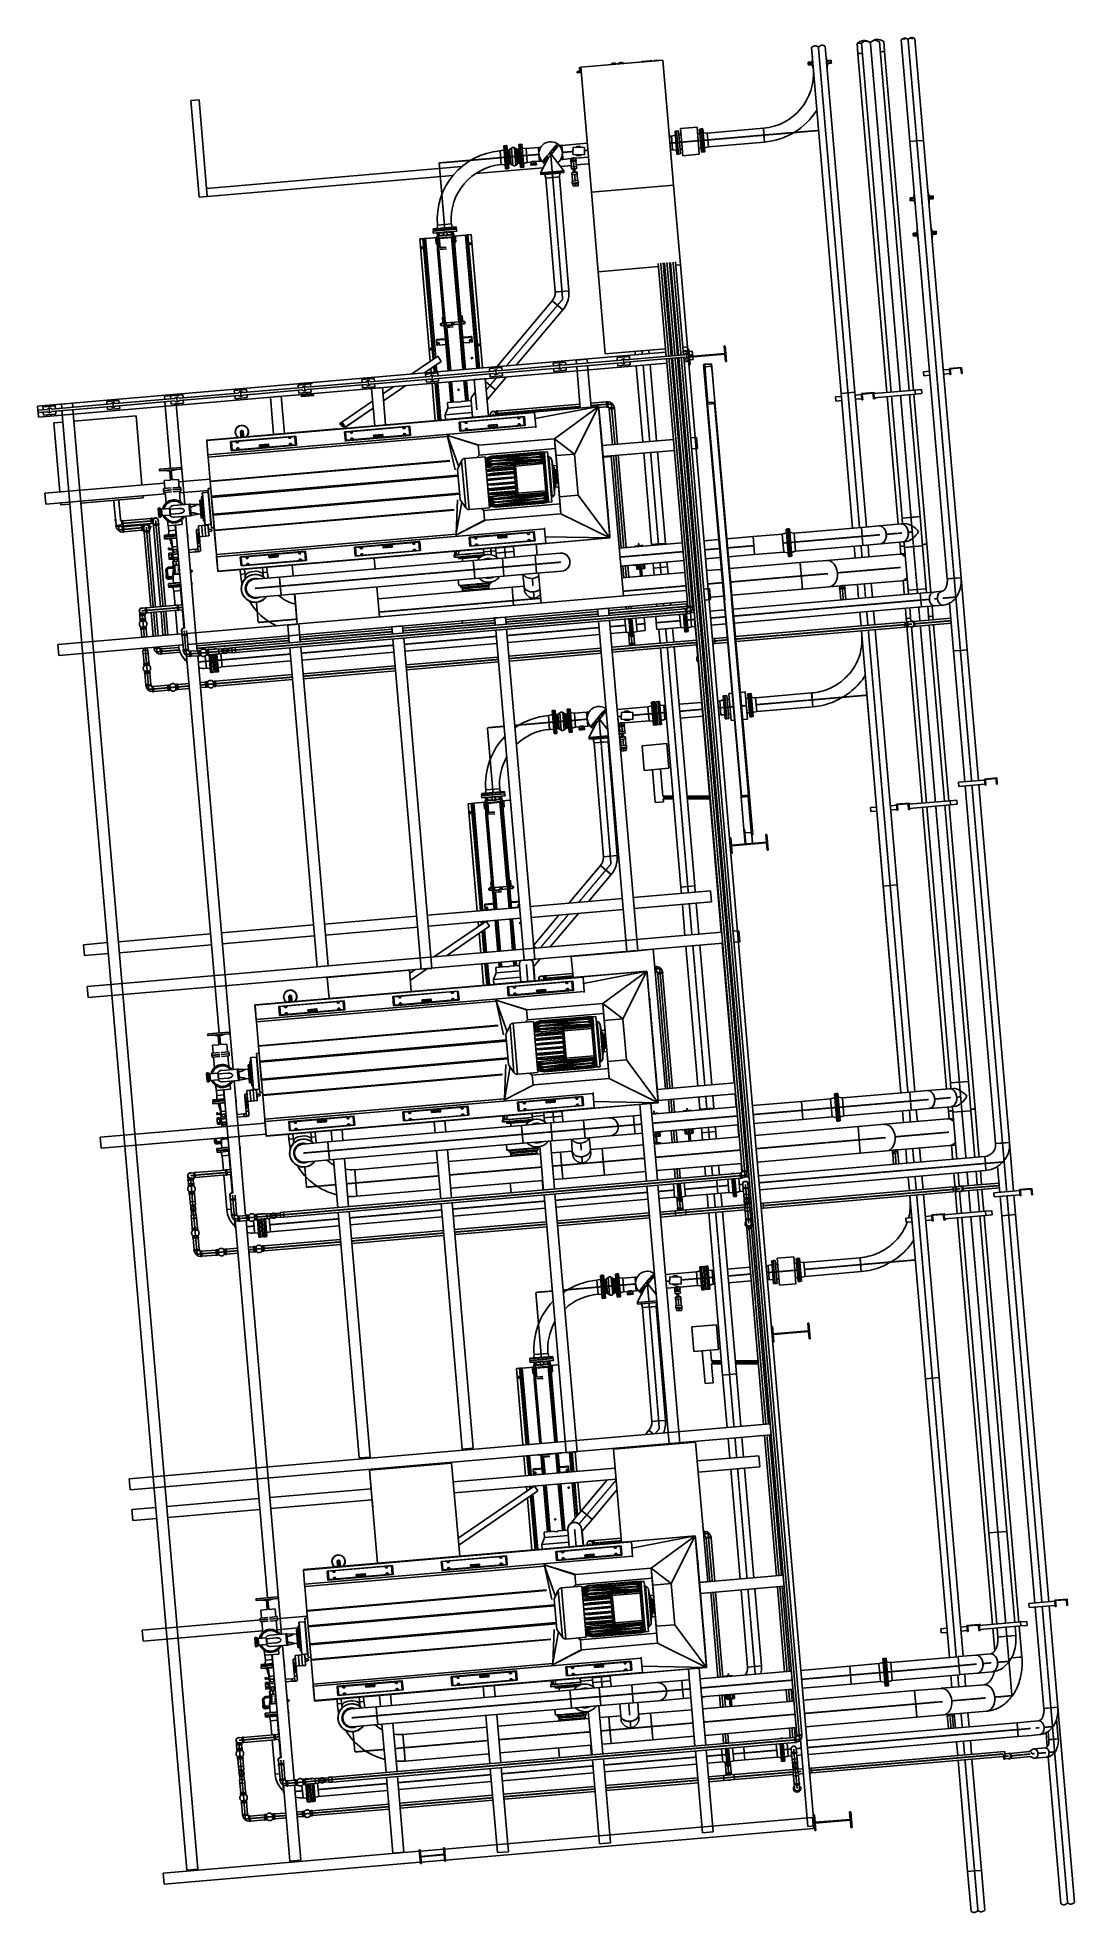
# Model space of a CAD drawing. Header units: millimetres. Extents: x 238021 to 250605, y -32596 to -9848.
import ezdxf

# ---------------------------------------------------------------- set-up
doc = ezdxf.new("R2010")
doc.units = ezdxf.units.MM
doc.header["$MEASUREMENT"] = 0
doc.linetypes.add('CENTER2', pattern=[1.125, 0.75, -0.125, 0.125, -0.125])
for name, color, linetype, true_color in [('Plan-0', 7, 'Continuous', 0xe7f0ff), ('Plan-BUND', 7, 'Continuous', 0xe7f0ff), ('Plan-PR-STEL-EQIP-PUMP_1_SEEPEX_BTVE70-24_100-18', 7, 'Continuous', 0x1111d0), ('Plan-PR-STEL-EQIP-PUMP_2_SEEPEX_BTVE70-24_100-18', 7, 'Continuous', 0x1111d0), ('Plan-PR-STEL-EQIP-PUMP_3_SEEPEX_BTVE70-24_100-18', 7, 'Continuous', 0x1111d0), ('Plan-UCD756', 7, 'Continuous', 0xe7f0ff)]:
    doc.layers.add(name, color=color, linetype=linetype, true_color=true_color)
for name, color, linetype in [('Plan-150-DS-B4-404', 1, 'Continuous'), ('Plan-150-SL-B4-093', 14, 'Continuous'), ('Plan-150-SL-B4-094', 14, 'Continuous'), ('Plan-150-SL-B4-095', 14, 'Continuous'), ('Plan-150-SL-B4-144', 14, 'Continuous'), ('Plan-150-SL-B4-216', 85, 'Continuous'), ('Plan-150-SL-B4-221', 85, 'Continuous'), ('Plan-150-SL-B4-241', 14, 'Continuous'), ('Plan-150-SL-B4-249', 85, 'Continuous'), ('Plan-150-SL-B4-250', 14, 'Continuous'), ('Plan-300-CEN-D3-224', 70, 'Continuous'), ('Plan-300-CEN-D3-231', 70, 'Continuous'), ('Plan-300-CEN-D3-258', 70, 'Continuous'), ('Plan-300-FA-D4-030', 50, 'Continuous'), ('Plan-300-FA-D4-234', 50, 'Continuous'), ('Plan-300-FA-D4-256', 50, 'Continuous'), ('Plan-50-IW-B4-023', 3, 'Continuous'), ('Plan-50-PES-D1-029', 4, 'Continuous'), ('Plan-50-PES-D1-229', 4, 'Continuous'), ('Plan-50-PES-D1-243', 4, 'Continuous'), ('Plan-50-PES-D1-345', 170, 'Continuous'), ('Plan-50-PW-B4-375', 4, 'Continuous'), ('Plan-A-FLOR', 192, 'Continuous'), ('Plan-A-FLOR-HRAL', 11, 'Continuous'), ('Plan-CENTER', 1, 'CENTER2'), ('Plan-HATCH', 7, 'Continuous'), ('Plan-JIB', 6, 'Continuous'), ('Plan-MONO BEAM', 6, 'Continuous'), ('Plan-POLYMER PLATFORM', 2, 'Continuous'), ('Plan-PR-STEL-EQIP_DUCTS_CHUTES', 85, 'Continuous'), ('Plan-PROPOSED_PIPE_SUPPORT_2', 6, 'Continuous'), ('Plan-PROPOSED_PIPE_SUPPORT_3', 6, 'Continuous'), ('Plan-RE', 5, 'Continuous'), ('Plan-S-BEAM', 12, 'Continuous'), ('Plan-S-BRACING', 12, 'Continuous'), ('Plan-S-COLS', 52, 'Continuous'), ('Plan-SLUDGE TO STRAIN PRESS INLET', 3, 'Continuous')]:
    doc.layers.add(name, color=color, linetype=linetype)

# ---------------------------------------------------------------- blocks, each defined once
blk = doc.blocks.new('*U50')
at = {"layer": 'Plan-300-CEN-D3-258', "color": 0, "linetype": 'ByBlock', "lineweight": -2}
for p, q in [((248019, -9918), (247966, -9922)), ((247966, -9922), (247977, -10045)), ((248289, -9895), (248300, -10018))]:
    blk.add_line(p, q, dxfattribs=at)
at = {"layer": 'Plan-300-CEN-D3-258', "color": 0, "linetype": 'ByBlock', "lineweight": -2, "extrusion": (0, 0, -1)}
for start_param, end_param in [(0, 0.827837), (2.313756, 3.141593)]:
    blk.add_ellipse((248138, -10032), major_axis=(-161, -14), ratio=0.015777, start_param=start_param, end_param=end_param, dxfattribs=at)
at = {"layer": 'Plan-HATCH'}
for points in [[(248128, -9908), (248099, -9895), (248043, -9867), (247992, -9904), (247966, -9922)], [(248289, -9895), (248261, -9881), (248204, -9853), (248153, -9890), (248128, -9908)]]:
    blk.add_open_spline(points, degree=3, dxfattribs=at)
blk = doc.blocks.new('*U51')
at = {"layer": 'Plan-300-FA-D4-256', "color": 0, "linetype": 'ByBlock', "lineweight": -2}
for p, q in [((248019, -9918), (248381, -14150)), ((248237, -9899), (248599, -14131)), ((248385, -14200), (248512, -15680)), ((248604, -14181), (248730, -15661)), ((248621, -15671), (248512, -15680)), ((248730, -15661), (248621, -15671))]:
    blk.add_line(p, q, dxfattribs=at)
at = {"layer": 'Plan-CENTER'}
for p, q in [((248490, -14141), (248128, -9908)), ((248621, -15671), (248494, -14190))]:
    blk.add_line(p, q, dxfattribs=at)
at = {"layer": 'Plan-HATCH'}
for points in [[(248128, -9908), (248109, -9899), (248070, -9880), (248036, -9905), (248019, -9918)], [(248237, -9899), (248218, -9890), (248180, -9871), (248145, -9896), (248128, -9908)]]:
    blk.add_open_spline(points, degree=3, dxfattribs=at)
blk = doc.blocks.new('*U52')
at = {"layer": 'Plan-150-DS-B4-404', "color": 0, "linetype": 'ByBlock', "lineweight": -2}
for p, q in [((245439, -13642), (245443, -13684)), ((245272, -13656), (245275, -13698)), ((245287, -13831), (245366, -14755)), ((245454, -13817), (245533, -14741)), ((245377, -14889), (245472, -16000)), ((245545, -14874), (245640, -15985)), ((245556, -15992), (245472, -16000)), ((245640, -15985), (245556, -15992))]:
    blk.add_line(p, q, dxfattribs=at)
at = {"layer": 'Plan-CENTER'}
for p, q in [((245359, -13691), (245356, -13649)), ((245450, -14748), (245371, -13824)), ((245556, -15992), (245461, -14882))]:
    blk.add_line(p, q, dxfattribs=at)
at = {"layer": 'Plan-HATCH'}
for points in [[(245058, -10171), (245043, -10164), (245014, -10150), (244987, -10169), (244974, -10178)], [(245142, -10164), (245127, -10157), (245098, -10143), (245071, -10162), (245058, -10171)]]:
    blk.add_open_spline(points, degree=3, dxfattribs=at)
blk = doc.blocks.new('*U53')
at = {"layer": 'Plan-150-SL-B4-216', "color": 0, "linetype": 'ByBlock', "lineweight": -2}
for p, q in [((248607, -11110), (248501, -9876)), ((248774, -11096), (248669, -9862)), ((248691, -11103), (248607, -11110)), ((248774, -11096), (248691, -11103))]:
    blk.add_line(p, q, dxfattribs=at)
at = {"layer": 'Plan-CENTER'}
blk.add_line((248585, -9869), (248691, -11103), dxfattribs=at)
at = {"layer": 'Plan-HATCH'}
for points in [[(248585, -9869), (248570, -9862), (248541, -9848), (248514, -9867), (248501, -9876)], [(248669, -9862), (248654, -9855), (248625, -9841), (248598, -9860), (248585, -9869)]]:
    blk.add_open_spline(points, degree=3, dxfattribs=at)
blk = doc.blocks.new('*U54')
at = {"layer": 'Plan-150-DS-B4-404', "color": 0, "linetype": 'ByBlock', "lineweight": -2}
for p, q in [((247772, -14165), (247413, -9970)), ((247940, -14150), (247581, -9955)), ((247856, -14158), (247772, -14165)), ((247940, -14150), (247856, -14158))]:
    blk.add_line(p, q, dxfattribs=at)
at = {"layer": 'Plan-CENTER'}
blk.add_line((247497, -9962), (247856, -14158), dxfattribs=at)
at = {"layer": 'Plan-HATCH'}
for points in [[(247497, -9962), (247482, -9955), (247453, -9941), (247426, -9960), (247413, -9970)], [(247581, -9955), (247566, -9948), (247537, -9934), (247510, -9953), (247497, -9962)]]:
    blk.add_open_spline(points, degree=3, dxfattribs=at)
blk = doc.blocks.new('*U55')
at = {"layer": 'Plan-150-SL-B4-095', "color": 0, "linetype": 'ByBlock', "lineweight": -2}
for p in [(247413, -9970), (247424, -10096)]:
    blk.add_line(p, (247424, -10096), dxfattribs=at)
at = {"layer": 'Plan-HATCH'}
for points in [[(247497, -9962), (247482, -9955), (247453, -9941), (247426, -9960), (247413, -9970)], [(247581, -9955), (247566, -9948), (247537, -9934), (247510, -9953), (247497, -9962)]]:
    blk.add_open_spline(points, degree=3, dxfattribs=at)
blk = doc.blocks.new('*U56')
at = {"layer": 'Plan-HATCH'}
for points in [[(248585, -9869), (248575, -9864), (248555, -9855), (248537, -9868), (248528, -9874)], [(248642, -9864), (248632, -9860), (248612, -9850), (248594, -9863), (248585, -9869)]]:
    blk.add_open_spline(points, degree=3, dxfattribs=at)
blk = doc.blocks.new('*U57')
at = {"layer": 'Plan-50-PES-D1-243', "color": 0, "linetype": 'ByBlock', "lineweight": -2}
for p, q in [((245651, -13716), (245554, -12588)), ((245711, -13711), (245614, -12583)), ((245911, -16752), (245653, -13746)), ((245971, -16747), (245714, -13741))]:
    blk.add_line(p, q, dxfattribs=at)
at = {"layer": 'Plan-CENTER'}
for p, q in [((245584, -12586), (245681, -13713)), ((245684, -13743), (245941, -16749))]:
    blk.add_line(p, q, dxfattribs=at)
at = {"layer": 'Plan-HATCH'}
for points in [[(245375, -10144), (245370, -10142), (245360, -10136), (245350, -10143), (245345, -10147)], [(245405, -10142), (245400, -10139), (245390, -10134), (245380, -10141), (245375, -10144)]]:
    blk.add_open_spline(points, degree=3, dxfattribs=at)
blk = doc.blocks.new('*U58')
at = {"layer": 'Plan-50-PES-D1-229', "color": 0, "linetype": 'ByBlock', "lineweight": -2}
for p, q in [((245726, -13710), (245629, -12582)), ((245786, -13705), (245689, -12577)), ((246572, -23597), (245728, -13740)), ((246632, -23592), (245788, -13734))]:
    blk.add_line(p, q, dxfattribs=at)
at = {"layer": 'Plan-CENTER'}
for p, q in [((245659, -12579), (245756, -13707)), ((245758, -13737), (246602, -23595))]:
    blk.add_line(p, q, dxfattribs=at)
at = {"layer": 'Plan-HATCH'}
for points in [[(245450, -10138), (245445, -10135), (245434, -10130), (245425, -10137), (245420, -10140)], [(245480, -10135), (245475, -10133), (245464, -10127), (245455, -10134), (245450, -10138)]]:
    blk.add_open_spline(points, degree=3, dxfattribs=at)
blk = doc.blocks.new('*U59')
at = {"layer": 'Plan-50-PES-D1-029', "color": 0, "linetype": 'ByBlock', "lineweight": -2}
for p, q in [((245800, -13703), (245704, -12576)), ((245860, -13698), (245764, -12570)), ((247234, -30443), (245803, -13733)), ((247294, -30438), (245863, -13728))]:
    blk.add_line(p, q, dxfattribs=at)
at = {"layer": 'Plan-CENTER'}
for p, q in [((245734, -12573), (245830, -13701)), ((245833, -13731), (247264, -30440))]:
    blk.add_line(p, q, dxfattribs=at)
at = {"layer": 'Plan-HATCH'}
for points in [[(245525, -10131), (245520, -10129), (245509, -10124), (245500, -10130), (245495, -10134)], [(245555, -10129), (245550, -10126), (245539, -10121), (245530, -10128), (245525, -10131)]]:
    blk.add_open_spline(points, degree=3, dxfattribs=at)
blk = doc.blocks.new('*U60')
at = {"layer": 'Plan-HATCH'}
for points in [[(245445, -10138), (245439, -10136), (245429, -10130), (245419, -10137), (245415, -10141)], [(245475, -10136), (245470, -10133), (245459, -10128), (245450, -10135), (245445, -10138)]]:
    blk.add_open_spline(points, degree=3, dxfattribs=at)
blk = doc.blocks.new('*U61')
at = {"layer": 'Plan-HATCH'}
for points in [[(245395, -10142), (245390, -10140), (245379, -10135), (245370, -10142), (245365, -10145)], [(245425, -10140), (245420, -10137), (245409, -10132), (245400, -10139), (245395, -10142)]]:
    blk.add_open_spline(points, degree=3, dxfattribs=at)
blk = doc.blocks.new('*U62')
at = {"layer": 'Plan-HATCH'}
for points in [[(245394, -10142), (245389, -10140), (245379, -10135), (245369, -10142), (245364, -10145)], [(245424, -10140), (245419, -10137), (245409, -10132), (245399, -10139), (245394, -10142)]]:
    blk.add_open_spline(points, degree=3, dxfattribs=at)
blk = doc.blocks.new('*U63')
at = {"layer": 'Plan-BUND', "color": 0, "linetype": 'ByBlock', "lineweight": -2}
for p, q in [((239882, -10614), (239981, -10606)), ((239982, -11786), (239882, -10614)), ((239981, -10606), (240082, -11778)), ((240082, -11778), (239982, -11786))]:
    blk.add_line(p, q, dxfattribs=at)
blk = doc.blocks.new('*U64')
at = {"layer": 'Plan-POLYMER PLATFORM', "color": 0, "linetype": 'ByBlock', "lineweight": -2}
for p, q in [((244613, -10209), (245610, -10124)), ((244743, -11724), (244613, -10209)), ((245610, -10124), (245739, -11638)), ((245739, -11638), (244743, -11724)), ((244743, -11724), (244826, -12691)), ((245822, -12606), (245739, -11638)), ((244826, -12691), (245558, -12628)), ((244911, -13687), (244826, -12691)), ((245618, -12623), (245632, -12622)), ((245693, -12617), (245707, -12615)), ((245767, -12610), (245822, -12606)), ((245822, -12606), (245907, -13602)), ((244911, -13687), (245643, -13625)), ((245703, -13619), (245718, -13618)), ((245778, -13613), (245793, -13612)), ((245853, -13607), (245907, -13602))]:
    blk.add_line(p, q, dxfattribs=at)
blk = doc.blocks.new('*U65')
at = {"layer": 'Plan-BUND', "color": 0, "linetype": 'ByBlock', "lineweight": -2}
for p, q in [((239882, -10614), (239981, -10606)), ((239982, -11786), (239882, -10614)), ((239981, -10606), (240082, -11778)), ((240082, -11778), (239982, -11786))]:
    blk.add_line(p, q, dxfattribs=at)
blk = doc.blocks.new('*U66')
at = {"layer": 'Plan-50-PES-D1-345', "color": 0, "linetype": 'ByBlock', "lineweight": -2}
for p, q in [((244613, -10209), (244597, -10211)), ((244597, -10211), (244598, -10230)), ((244598, -10230), (244615, -10228)), ((244608, -10229), (244609, -10240)), ((244569, -10260), (244617, -10256)), ((244569, -10260), (244570, -10275)), ((244570, -10275), (244619, -10271)), ((244599, -10241), (244616, -10239)), ((244599, -10241), (244601, -10258))]:
    blk.add_line(p, q, dxfattribs=at)
blk = doc.blocks.new('*U67')
at = {"layer": 'Plan-300-CEN-D3-258', "color": 0, "linetype": 'ByBlock', "lineweight": -2}
for p, q in [((247977, -10045), (248329, -14154)), ((248300, -10018), (248651, -14127)), ((248333, -14204), (248466, -15753)), ((248656, -14177), (248811, -15995)), ((248484, -15971), (248489, -16023))]:
    blk.add_line(p, q, dxfattribs=at)
for start_param, end_param in [(2.313756, 3.141593), (0, 0.827837)]:
    blk.add_ellipse((248138, -10032), major_axis=(161, 14), ratio=0.015777, start_param=start_param, end_param=end_param, dxfattribs=at)
at = {"layer": 'Plan-300-CEN-D3-258', "color": 0, "linetype": 'ByBlock', "lineweight": -2, "extrusion": (0, 0, -1)}
for start_param, end_param in [(6.240316, 7.111022), (2.313756, 3.094706)]:
    blk.add_ellipse((248650, -16009), major_axis=(-161, -14), ratio=0.015777, start_param=start_param, end_param=end_param, dxfattribs=at)
blk = doc.blocks.new('*U68')
at = {"layer": 'Plan-150-SL-B4-094', "color": 0, "linetype": 'ByBlock', "lineweight": -2}
for p, q in [((247428, -10144), (247372, -10148)), ((247374, -10165), (247372, -10148)), ((247374, -10165), (247430, -10161)), ((247424, -10096), (247420, -10144)), ((247424, -10096), (247424, -10096)), ((247592, -10081), (247592, -10081)), ((247592, -10081), (247604, -10129)), ((247651, -10124), (247596, -10129)), ((247597, -10146), (247653, -10141)), ((247653, -10141), (247651, -10124))]:
    blk.add_line(p, q, dxfattribs=at)
blk = doc.blocks.new('*U69')
at = {"layer": 'Plan-150-SL-B4-094', "color": 0, "linetype": 'ByBlock', "lineweight": -2}
for p, q in [((247430, -10161), (247374, -10165)), ((247374, -10168), (247430, -10164)), ((247374, -10165), (247374, -10168)), ((247653, -10141), (247597, -10146)), ((247597, -10149), (247653, -10144)), ((247653, -10141), (247653, -10144))]:
    blk.add_line(p, q, dxfattribs=at)
blk = doc.blocks.new('*U70')
at = {"layer": 'Plan-150-SL-B4-094', "color": 0, "linetype": 'ByBlock', "lineweight": -2}
for p, q in [((247430, -10164), (247374, -10168)), ((247374, -10168), (247376, -10185)), ((247376, -10185), (247431, -10180)), ((247435, -10228), (247423, -10181)), ((247435, -10228), (247435, -10228)), ((247653, -10144), (247597, -10149)), ((247599, -10166), (247655, -10161)), ((247603, -10214), (247607, -10165)), ((247603, -10214), (247603, -10214)), ((247653, -10144), (247655, -10161))]:
    blk.add_line(p, q, dxfattribs=at)
blk = doc.blocks.new('*U71')
at = {"layer": 'Plan-50-IW-B4-023', "color": 0, "linetype": 'ByBlock', "lineweight": -2}
for p, q in [((245716, -13660), (245712, -13619)), ((245807, -14717), (245727, -13794)), ((245914, -15971), (245818, -14851)), ((245945, -16333), (245933, -16189)), ((245978, -16718), (245975, -16686)), ((245987, -16825), (245982, -16769)), ((246016, -17158), (246005, -17035)), ((246022, -17237), (246021, -17218))]:
    blk.add_line(p, q, dxfattribs=at)
blk = doc.blocks.new('*U73')
at = {"layer": 'Plan-150-SL-B4-094', "color": 0, "linetype": 'ByBlock', "lineweight": -2}
for p, q in [((245777, -10983), (245800, -10981)), ((245777, -10983), (245801, -11262)), ((245823, -11260), (245800, -10981)), ((245804, -11032), (245831, -11030)), ((245824, -10953), (246024, -10936)), ((245824, -10953), (245852, -11282)), ((246052, -11265), (246024, -10936)), ((246030, -11013), (246057, -11010)), ((246053, -10959), (246076, -10957)), ((246053, -10959), (246077, -11238)), ((246099, -11236), (246076, -10957)), ((245801, -11262), (245823, -11260)), ((245819, -11208), (245846, -11206)), ((245852, -11282), (246052, -11265)), ((246045, -11189), (246072, -11187)), ((246077, -11238), (246099, -11236))]:
    blk.add_line(p, q, dxfattribs=at)
at = {"layer": 'Plan-CENTER'}
blk.add_line((245789, -11122), (246087, -11096), dxfattribs=at)
blk = doc.blocks.new('*U74')
at = {"layer": 'Plan-150-SL-B4-093', "color": 0, "linetype": 'ByBlock', "lineweight": -2}
for p, q in [((244222, -11305), (244125, -11490)), ((244165, -11333), (244185, -11309)), ((244184, -11349), (244205, -11325)), ((244185, -11309), (244206, -11285)), ((244205, -11325), (244225, -11301)), ((244206, -11285), (244238, -11246)), ((244225, -11301), (244258, -11262)), ((244238, -11246), (244271, -11207)), ((244256, -11264), (244409, -11466)), ((244258, -11262), (244291, -11223)), ((244271, -11207), (244292, -11183)), ((244291, -11223), (244311, -11199)), ((244292, -11183), (244312, -11159)), ((244311, -11199), (244331, -11175)), ((244125, -11490), (244409, -11466)), ((244170, -11509), (244368, -11492)), ((244170, -11507), (244170, -11509)), ((244368, -11490), (244368, -11492))]:
    blk.add_line(p, q, dxfattribs=at)
blk.add_circle((244248, -11254), 12.5, dxfattribs=at)
at = {"layer": 'Plan-150-SL-B4-093', "color": 0, "linetype": 'ByBlock', "lineweight": -2, "extrusion": (0, 0, -1)}
for centre, radius, start, end in [((-244248, -11254), 142, 297.4538, 232.7589), ((-244175, -11341), 12.5, 220.1064, 40.1064), ((-244195, -11317), 12.5, 220.1064, 40.1064), ((-244215, -11293), 12.5, 220.1064, 40.1064), ((-244281, -11215), 12.5, 40.1064, 220.1064), ((-244301, -11191), 12.5, 40.1064, 220.1064), ((-244321, -11167), 12.5, 40.1064, 220.1064)]:
    blk.add_arc(centre, radius, start, end, dxfattribs=at)
for centre in [(244175, -11341), (244195, -11317), (244215, -11293)]:
    blk.add_ellipse(centre, major_axis=(9.56, -8.05), ratio=0.422885, start_param=0, end_param=3.141593, dxfattribs=at)
at = {"layer": 'Plan-150-SL-B4-093', "color": 0, "linetype": 'ByBlock', "lineweight": -2}
for centre in [(244281, -11215), (244301, -11191), (244321, -11167)]:
    blk.add_ellipse(centre, major_axis=(-9.56, 8.05), ratio=0.422885, start_param=0, end_param=3.141593, dxfattribs=at)
at = {"layer": 'Plan-CENTER'}
blk.add_line((244267, -11478), (244248, -11254), dxfattribs=at)
blk = doc.blocks.new('*U75')
at = {"layer": 'Plan-150-SL-B4-093', "color": 0, "linetype": 'ByBlock', "lineweight": -2}
for p, q in [((243635, -11222), (243682, -11210)), ((243635, -11222), (243649, -11390)), ((243695, -11161), (243678, -11162)), ((243678, -11162), (243702, -11441)), ((243719, -11440), (243695, -11161)), ((243649, -11390), (243698, -11393)), ((243719, -11440), (243702, -11441))]:
    blk.add_line(p, q, dxfattribs=at)
at = {"layer": 'Plan-CENTER'}
blk.add_line((243707, -11300), (243642, -11306), dxfattribs=at)
blk = doc.blocks.new('*U76')
at = {"layer": 'Plan-150-SL-B4-094', "color": 0, "linetype": 'ByBlock', "lineweight": -2}
for p, q in [((243695, -11161), (243719, -11440)), ((243698, -11161), (243695, -11161)), ((243722, -11440), (243698, -11161)), ((243722, -11440), (243719, -11440))]:
    blk.add_line(p, q, dxfattribs=at)
blk = doc.blocks.new('*U77')
at = {"layer": 'Plan-150-SL-B4-094', "color": 0, "linetype": 'ByBlock', "lineweight": -2}
for p, q in [((243860, -11147), (243877, -11145)), ((243860, -11147), (243884, -11426)), ((243901, -11424), (243877, -11145)), ((243698, -11161), (243715, -11159)), ((243698, -11161), (243722, -11440)), ((243739, -11438), (243715, -11159)), ((243720, -11215), (243737, -11213)), ((243751, -11381), (243737, -11213)), ((243750, -11208), (243772, -11190)), ((243765, -11383), (243750, -11208)), ((243772, -11190), (243790, -11398)), ((243809, -11186), (243827, -11395)), ((243829, -11198), (243809, -11186)), ((243829, -11198), (243844, -11380)), ((243848, -11204), (243865, -11202)), ((243862, -11371), (243848, -11204)), ((243862, -11371), (243879, -11370)), ((243722, -11440), (243739, -11438)), ((243734, -11382), (243751, -11381)), ((243765, -11383), (243790, -11398)), ((243844, -11380), (243827, -11395)), ((243884, -11426), (243901, -11424))]:
    blk.add_line(p, q, dxfattribs=at)
at = {"layer": 'Plan-150-SL-B4-094', "color": 0, "linetype": 'ByBlock', "lineweight": -2, "extrusion": (0, 0, -1)}
for centre, start, end in [((-243734, -11186), 235.1064, 265.1064), ((-243792, -11209), 42.6943, 127.5184), ((-243846, -11176), 265.1064, 307.5184), ((-243865, -11399), 42.6943, 85.1064), ((-243753, -11409), 85.1064, 115.1064), ((-243807, -11376), 222.6943, 307.5184)]:
    blk.add_arc(centre, 28, start, end, dxfattribs=at)
at = {"layer": 'Plan-CENTER'}
blk.add_line((243710, -11300), (243889, -11285), dxfattribs=at)
blk = doc.blocks.new('*U78')
at = {"layer": 'Plan-150-SL-B4-094', "color": 0, "linetype": 'ByBlock', "lineweight": -2}
for p, q in [((243877, -11145), (243901, -11424)), ((243877, -11145), (243880, -11145)), ((243904, -11424), (243880, -11145)), ((243901, -11424), (243904, -11424))]:
    blk.add_line(p, q, dxfattribs=at)
blk = doc.blocks.new('*U79')
at = {"layer": 'Plan-150-SL-B4-094', "color": 0, "linetype": 'ByBlock', "lineweight": -2}
for p, q in [((243880, -11145), (243897, -11143)), ((243880, -11145), (243904, -11424)), ((243921, -11422), (243897, -11143)), ((243950, -11195), (243901, -11191)), ((243964, -11363), (243917, -11375)), ((243964, -11363), (243950, -11195)), ((243904, -11424), (243921, -11422))]:
    blk.add_line(p, q, dxfattribs=at)
at = {"layer": 'Plan-CENTER'}
blk.add_line((243892, -11284), (243957, -11279), dxfattribs=at)
blk = doc.blocks.new('*U80')
at = {"layer": 'Plan-150-SL-B4-094', "color": 0, "linetype": 'ByBlock', "lineweight": -2}
for p, q in [((245714, -11044), (245761, -11032)), ((245714, -11044), (245728, -11212)), ((245774, -10983), (245757, -10984)), ((245757, -10984), (245781, -11263)), ((245798, -11262), (245774, -10983)), ((245728, -11212), (245776, -11215)), ((245798, -11262), (245781, -11263))]:
    blk.add_line(p, q, dxfattribs=at)
at = {"layer": 'Plan-CENTER'}
blk.add_line((245786, -11122), (245721, -11128), dxfattribs=at)
blk = doc.blocks.new('*U81')
at = {"layer": 'Plan-150-SL-B4-094', "color": 0, "linetype": 'ByBlock', "lineweight": -2}
for p, q in [((245774, -10983), (245798, -11262)), ((245777, -10983), (245774, -10983)), ((245801, -11262), (245777, -10983)), ((245801, -11262), (245798, -11262))]:
    blk.add_line(p, q, dxfattribs=at)
blk = doc.blocks.new('*U82')
at = {"layer": 'Plan-150-SL-B4-094', "color": 0, "linetype": 'ByBlock', "lineweight": -2}
for p, q in [((246076, -10957), (246099, -11236)), ((246076, -10957), (246079, -10957)), ((246102, -11236), (246079, -10957)), ((246099, -11236), (246102, -11236))]:
    blk.add_line(p, q, dxfattribs=at)
blk = doc.blocks.new('*U83')
at = {"layer": 'Plan-150-SL-B4-094', "color": 0, "linetype": 'ByBlock', "lineweight": -2}
for p, q in [((246079, -10957), (246095, -10955)), ((246079, -10957), (246102, -11236)), ((246119, -11234), (246095, -10955)), ((246148, -11007), (246100, -11003)), ((246162, -11174), (246148, -11007)), ((246102, -11236), (246119, -11234)), ((246162, -11174), (246115, -11186))]:
    blk.add_line(p, q, dxfattribs=at)
at = {"layer": 'Plan-CENTER'}
blk.add_line((246090, -11096), (246155, -11091), dxfattribs=at)
blk = doc.blocks.new('*U84')
at = {"layer": 'Plan-150-SL-B4-093', "color": 0, "linetype": 'ByBlock', "lineweight": -2, "extrusion": (0, 0, -1)}
blk.add_arc((-243706, -12053), 834, 355.1064, 85.1064, dxfattribs=at)
at = {"layer": 'Plan-150-SL-B4-093', "color": 0, "linetype": 'ByBlock', "lineweight": -2}
blk.add_arc((243706, -12053), 666, 94.8936, 184.8936, dxfattribs=at)
at = {"layer": 'Plan-CENTER'}
for p in [(243642, -11306), (242959, -12117)]:
    blk.add_line(p, (242895, -11370), dxfattribs=at)
blk = doc.blocks.new('*U85')
at = {"layer": 'Plan-150-SL-B4-093', "color": 0, "linetype": 'ByBlock', "lineweight": -2}
for p, q in [((244099, -11182), (243950, -11195)), ((244009, -11359), (243964, -11363)), ((244113, -11350), (244069, -11354)), ((244099, -11182), (244106, -11266)), ((244106, -11266), (244113, -11350))]:
    blk.add_line(p, q, dxfattribs=at)
at = {"layer": 'Plan-CENTER'}
blk.add_line((243957, -11279), (244106, -11266), dxfattribs=at)
blk = doc.blocks.new('*U86')
at = {"layer": 'Plan-150-SL-B4-093', "color": 0, "linetype": 'ByBlock', "lineweight": -2}
for p, q in [((244126, -11180), (244099, -11182)), ((244099, -11182), (244113, -11350)), ((244141, -11348), (244113, -11350)), ((244383, -11158), (244355, -11160)), ((244397, -11326), (244370, -11328)), ((244397, -11326), (244383, -11158))]:
    blk.add_line(p, q, dxfattribs=at)
at = {"layer": 'Plan-CENTER'}
for p, q in [((244106, -11266), (244106, -11266)), ((244390, -11242), (244390, -11242))]:
    blk.add_line(p, q, dxfattribs=at)
blk = doc.blocks.new('*U87')
at = {"layer": 'Plan-150-SL-B4-093', "color": 0, "linetype": 'ByBlock', "lineweight": -2}
for p, q in [((244692, -11131), (244383, -11158)), ((244390, -11242), (244383, -11158)), ((244397, -11326), (244390, -11242)), ((244492, -11317), (244397, -11326)), ((244707, -11299), (244552, -11312))]:
    blk.add_line(p, q, dxfattribs=at)
at = {"layer": 'Plan-CENTER'}
for p, q in [((244390, -11242), (244519, -11231)), ((244658, -11219), (244699, -11215))]:
    blk.add_line(p, q, dxfattribs=at)
blk = doc.blocks.new('*U88')
at = {"layer": 'Plan-150-SL-B4-094', "color": 0, "linetype": 'ByBlock', "lineweight": -2}
for p, q in [((245689, -11046), (245714, -11044)), ((245703, -11214), (245728, -11212))]:
    blk.add_line(p, q, dxfattribs=at)
at = {"layer": 'Plan-CENTER'}
blk.add_line((245721, -11128), (245696, -11130), dxfattribs=at)
blk = doc.blocks.new('*U90')
at = {"layer": 'Plan-150-SL-B4-093', "color": 0, "linetype": 'ByBlock', "lineweight": -2}
for p, q in [((244518, -11266), (244521, -11180)), ((244518, -11266), (244657, -11270)), ((244659, -11184), (244521, -11180)), ((244657, -11270), (244659, -11184))]:
    blk.add_line(p, q, dxfattribs=at)
for start, end in [(226.8031, 309.9983), (88.4007, 129.9983), (46.8031, 88.4007)]:
    blk.add_arc((244589, -11225), 57.5, start, end, dxfattribs=at)
blk = doc.blocks.new('*U91')
at = {"layer": 'Plan-BUND', "color": 0, "linetype": 'ByBlock', "lineweight": -2}
for p, q in [((243172, -11413), (240073, -11678)), ((240082, -11778), (243062, -11522)), ((243337, -11499), (244157, -11429)), ((244367, -11411), (244499, -11399)), ((244559, -11394), (244714, -11381)), ((240073, -11678), (240082, -11778))]:
    blk.add_line(p, q, dxfattribs=at)
blk = doc.blocks.new('*U92')
at = {"layer": 'Plan-BUND', "color": 0, "linetype": 'ByBlock', "lineweight": -2}
for p, q in [((243172, -11413), (240073, -11678)), ((240082, -11778), (243062, -11522)), ((243337, -11499), (244157, -11429)), ((244367, -11411), (244499, -11399)), ((244559, -11394), (244714, -11381)), ((240073, -11678), (240082, -11778))]:
    blk.add_line(p, q, dxfattribs=at)
blk = doc.blocks.new('*U93')
at = {"layer": 'Plan-150-SL-B4-093', "color": 0, "linetype": 'ByBlock', "lineweight": -2}
for p, q in [((244009, -11359), (244010, -11379)), ((244073, -11374), (244040, -11377)), ((244069, -11354), (244070, -11374)), ((244073, -11374), (244075, -11391)), ((244040, -11377), (244008, -11380)), ((244008, -11380), (244009, -11397)), ((244009, -11397), (244042, -11394)), ((244042, -11394), (244075, -11391))]:
    blk.add_line(p, q, dxfattribs=at)
for points, knots in [([(244038, -11351), (244037, -11351), (244036, -11351), (244034, -11351), (244033, -11351), (244031, -11352), (244030, -11352), (244028, -11352), (244028, -11352), (244026, -11353), (244025, -11353), (244023, -11353), (244022, -11354), (244021, -11354), (244020, -11354), (244018, -11355), (244018, -11355), (244016, -11356), (244016, -11356), (244015, -11356), (244014, -11357), (244013, -11357), (244012, -11357), (244012, -11358), (244011, -11358), (244010, -11358), (244010, -11358), (244009, -11358), (244009, -11359), (244009, -11359), (244009, -11359), (244009, -11359), (244009, -11359), (244009, -11359)], [0, 0, 0, 0, 2.869208, 2.869208, 5.738416, 5.738416, 8.607623, 8.607623, 11.476831, 11.476831, 14.346039, 14.346039, 17.215247, 17.215247, 20.084454, 20.084454, 22.953662, 22.953662, 25.821058, 25.821058, 28.688453, 28.688453, 31.555849, 31.555849, 34.423244, 34.423244, 37.29064, 37.29064, 40.158036, 40.158036, 43.025431, 43.025431, 45.892827, 45.892827, 45.892827, 45.892827]), ([(244069, -11354), (244069, -11354), (244069, -11354), (244068, -11354), (244068, -11354), (244068, -11354), (244068, -11353), (244067, -11353), (244067, -11353), (244066, -11353), (244065, -11353), (244064, -11353), (244064, -11353), (244063, -11352), (244062, -11352), (244061, -11352), (244060, -11352), (244059, -11352), (244058, -11352), (244057, -11351), (244056, -11351), (244054, -11351), (244053, -11351), (244052, -11351), (244051, -11351), (244049, -11351), (244048, -11351), (244046, -11350), (244045, -11350), (244043, -11350), (244042, -11351), (244040, -11351), (244039, -11351), (244038, -11351)], [137.67848, 137.67848, 137.67848, 137.67848, 140.545876, 140.545876, 143.413271, 143.413271, 146.280667, 146.280667, 149.148062, 149.148062, 152.015458, 152.015458, 154.882854, 154.882854, 157.750249, 157.750249, 160.617645, 160.617645, 163.486853, 163.486853, 166.35606, 166.35606, 169.225268, 169.225268, 172.094476, 172.094476, 174.963684, 174.963684, 177.832891, 177.832891, 180.702099, 180.702099, 183.571307, 183.571307, 183.571307, 183.571307])]:
    blk.add_open_spline(points, degree=3, knots=knots, dxfattribs=at)
at = {"layer": 'Plan-CENTER'}
blk.add_line((244039, -11356), (244040, -11377), dxfattribs=at)
blk = doc.blocks.new('*U94')
at = {"layer": 'Plan-150-SL-B4-093', "color": 0, "linetype": 'ByBlock', "lineweight": -2}
for p, q in [((244524, -11335), (244491, -11338)), ((244491, -11338), (244492, -11356)), ((244492, -11317), (244494, -11338)), ((244492, -11356), (244525, -11353)), ((244557, -11333), (244524, -11335)), ((244525, -11353), (244558, -11350)), ((244552, -11312), (244554, -11333)), ((244557, -11333), (244558, -11350))]:
    blk.add_line(p, q, dxfattribs=at)
for points, knots in [([(244522, -11309), (244521, -11309), (244520, -11310), (244518, -11310), (244517, -11310), (244515, -11310), (244514, -11310), (244512, -11311), (244511, -11311), (244509, -11311), (244508, -11312), (244507, -11312), (244506, -11312), (244504, -11313), (244503, -11313), (244502, -11314), (244501, -11314), (244500, -11314), (244499, -11314), (244498, -11315), (244497, -11315), (244496, -11316), (244496, -11316), (244495, -11316), (244495, -11316), (244494, -11317), (244493, -11317), (244493, -11317), (244493, -11317), (244492, -11317), (244492, -11317), (244492, -11317), (244492, -11317), (244492, -11317)], [0, 0, 0, 0, 2.869208, 2.869208, 5.738416, 5.738416, 8.607623, 8.607623, 11.476831, 11.476831, 14.346039, 14.346039, 17.215247, 17.215247, 20.084454, 20.084454, 22.953662, 22.953662, 25.821058, 25.821058, 28.688453, 28.688453, 31.555849, 31.555849, 34.423244, 34.423244, 37.29064, 37.29064, 40.158036, 40.158036, 43.025431, 43.025431, 45.892827, 45.892827, 45.892827, 45.892827]), ([(244552, -11312), (244552, -11312), (244552, -11312), (244552, -11312), (244552, -11312), (244551, -11312), (244551, -11312), (244550, -11312), (244550, -11312), (244549, -11312), (244549, -11312), (244548, -11311), (244547, -11311), (244546, -11311), (244546, -11311), (244544, -11311), (244544, -11310), (244542, -11310), (244542, -11310), (244540, -11310), (244539, -11310), (244538, -11310), (244537, -11310), (244535, -11309), (244534, -11309), (244532, -11309), (244531, -11309), (244529, -11309), (244528, -11309), (244526, -11309), (244525, -11309), (244523, -11309), (244522, -11309), (244522, -11309)], [137.67848, 137.67848, 137.67848, 137.67848, 140.545876, 140.545876, 143.413271, 143.413271, 146.280667, 146.280667, 149.148062, 149.148062, 152.015458, 152.015458, 154.882854, 154.882854, 157.750249, 157.750249, 160.617645, 160.617645, 163.486853, 163.486853, 166.35606, 166.35606, 169.225268, 169.225268, 172.094476, 172.094476, 174.963684, 174.963684, 177.832891, 177.832891, 180.702099, 180.702099, 183.571307, 183.571307, 183.571307, 183.571307])]:
    blk.add_open_spline(points, degree=3, knots=knots, dxfattribs=at)
at = {"layer": 'Plan-CENTER'}
blk.add_line((244522, -11315), (244524, -11335), dxfattribs=at)
blk = doc.blocks.new('*U95')
at = {"layer": 'Plan-150-SL-B4-093', "color": 0, "linetype": 'ByBlock', "lineweight": -2}
for p, q in [((244500, -11417), (244495, -11355)), ((244561, -11412), (244555, -11350))]:
    blk.add_line(p, q, dxfattribs=at)
at = {"layer": 'Plan-CENTER'}
blk.add_line((244524, -11335), (244532, -11434), dxfattribs=at)
blk = doc.blocks.new('*U96')
at = {"layer": 'Plan-150-SL-B4-093', "color": 0, "linetype": 'ByBlock', "lineweight": -2}
for p, q in [((244563, -11412), (244498, -11417)), ((244500, -11442), (244498, -11417)), ((244500, -11442), (244565, -11436)), ((244537, -11485), (244504, -11488)), ((244504, -11488), (244506, -11512)), ((244535, -11462), (244506, -11441)), ((244506, -11512), (244539, -11509)), ((244535, -11462), (244510, -11487)), ((244535, -11462), (244559, -11437)), ((244535, -11462), (244563, -11483)), ((244569, -11482), (244537, -11485)), ((244539, -11509), (244571, -11506)), ((244565, -11436), (244563, -11412)), ((244569, -11482), (244571, -11506))]:
    blk.add_line(p, q, dxfattribs=at)
at = {"layer": 'Plan-CENTER'}
blk.add_line((244537, -11490), (244532, -11434), dxfattribs=at)
blk = doc.blocks.new('*U97')
at = {"layer": 'Plan-150-SL-B4-144', "color": 0, "linetype": 'ByBlock', "lineweight": -2}
for p, q in [((244128, -11493), (244407, -11469)), ((244128, -11490), (244128, -11493)), ((244407, -11466), (244407, -11469))]:
    blk.add_line(p, q, dxfattribs=at)
blk = doc.blocks.new('*U98')
at = {"layer": 'Plan-150-SL-B4-144', "color": 0, "linetype": 'ByBlock', "lineweight": -2}
for p, q in [((244407, -11469), (244128, -11493)), ((244128, -11493), (244129, -11510)), ((244129, -11510), (244408, -11486)), ((244189, -11553), (244178, -11508)), ((244189, -11553), (244357, -11539)), ((244357, -11539), (244360, -11492)), ((244407, -11469), (244408, -11486))]:
    blk.add_line(p, q, dxfattribs=at)
at = {"layer": 'Plan-CENTER'}
blk.add_line((244269, -11500), (244273, -11546), dxfattribs=at)
blk = doc.blocks.new('*U99')
at = {"layer": 'Plan-150-SL-B4-216', "color": 0, "linetype": 'ByBlock', "lineweight": -2}
for p, q in [((248607, -11110), (248691, -11103)), ((249061, -16416), (248607, -11110)), ((248691, -11103), (248774, -11096)), ((249229, -16402), (248774, -11096)), ((249145, -16409), (249061, -16416)), ((249229, -16402), (249145, -16409))]:
    blk.add_line(p, q, dxfattribs=at)
at = {"layer": 'Plan-CENTER'}
blk.add_line((248691, -11103), (249145, -16409), dxfattribs=at)
blk = doc.blocks.new('*U100')
at = {"layer": 'Plan-150-SL-B4-093', "color": 0, "linetype": 'ByBlock', "lineweight": -2}
for p, q in [((244515, -11589), (244509, -11512)), ((244575, -11584), (244569, -11507))]:
    blk.add_line(p, q, dxfattribs=at)
at = {"layer": 'Plan-CENTER'}
blk.add_line((244539, -11509), (244545, -11586), dxfattribs=at)
blk = doc.blocks.new('*U101')
at = {"layer": 'Plan-150-SL-B4-144', "color": 0, "linetype": 'ByBlock', "lineweight": -2}
for p, q in [((244189, -11553), (244302, -12935)), ((244273, -11546), (244357, -11539)), ((244357, -11539), (244469, -12922)), ((244385, -12929), (244302, -12935)), ((244385, -12929), (244386, -12929)), ((244469, -12922), (244386, -12929))]:
    blk.add_line(p, q, dxfattribs=at)
at = {"layer": 'Plan-CENTER'}
blk.add_line((244386, -12929), (244273, -11546), dxfattribs=at)
blk = doc.blocks.new('*U102')
at = {"layer": 'Plan-150-SL-B4-093', "color": 0, "linetype": 'ByBlock', "lineweight": -2}
for p, q in [((244545, -11586), (244509, -11590)), ((244511, -11615), (244509, -11590)), ((244582, -11583), (244545, -11586)), ((244584, -11608), (244582, -11583)), ((244511, -11615), (244547, -11611)), ((244514, -11614), (244581, -11609)), ((244517, -11628), (244514, -11614)), ((244514, -11614), (244514, -11614)), ((244517, -11628), (244580, -11623)), ((244522, -11653), (244517, -11628)), ((244522, -11653), (244580, -11648)), ((244547, -11611), (244584, -11608)), ((244580, -11623), (244581, -11609)), ((244580, -11648), (244580, -11623)), ((244581, -11609), (244581, -11609))]:
    blk.add_line(p, q, dxfattribs=at)
at = {"layer": 'Plan-CENTER'}
blk.add_line((244547, -11611), (244551, -11650), dxfattribs=at)
blk = doc.blocks.new('*U103')
at = {"layer": 'Plan-150-SL-B4-249', "color": 0, "linetype": 'ByBlock', "lineweight": -2}
for p, q in [((249229, -16402), (249303, -17276)), ((249086, -16712), (249136, -17290)), ((249220, -17283), (249136, -17290)), ((249303, -17276), (249220, -17283))]:
    blk.add_line(p, q, dxfattribs=at)
at = {"layer": 'Plan-CENTER'}
blk.add_line((249220, -17283), (249165, -16645), dxfattribs=at)
blk = doc.blocks.new('*U104')
at = {"layer": 'Plan-150-SL-B4-093', "color": 0, "linetype": 'ByBlock', "lineweight": -2}
for p, q in [((243102, -12153), (242823, -12177)), ((242825, -12194), (242823, -12177)), ((242825, -12194), (243104, -12170)), ((242875, -12124), (242872, -12165)), ((243043, -12110), (242875, -12124)), ((243043, -12110), (243053, -12149)), ((243104, -12170), (243102, -12153))]:
    blk.add_line(p, q, dxfattribs=at)
at = {"layer": 'Plan-CENTER'}
blk.add_line((242962, -12157), (242959, -12117), dxfattribs=at)
blk = doc.blocks.new('*U105')
at = {"layer": 'Plan-0', "color": 0, "linetype": 'ByBlock', "lineweight": -2}
for p, q in [((242823, -12169), (243101, -12145)), ((242823, -12169), (242824, -12177)), ((243101, -12145), (243102, -12153))]:
    blk.add_line(p, q, dxfattribs=at)
blk = doc.blocks.new('*U106')
at = {"layer": 'Plan-PR-STEL-EQIP-PUMP_1_SEEPEX_BTVE70-24_100-18', "color": 0, "linetype": 'ByBlock', "lineweight": -2}
for p, q in [((242869, -12274), (242729, -12286)), ((242822, -12197), (243107, -12173)), ((242824, -12220), (242822, -12197)), ((242824, -12220), (243109, -12196)), ((242852, -12282), (242869, -12280)), ((242853, -12290), (242852, -12282)), ((242859, -12194), (242859, -12191)), ((242867, -12258), (242887, -12257)), ((242869, -12282), (242867, -12258)), ((242869, -12282), (242889, -12281)), ((242870, -12285), (242869, -12282)), ((242876, -12224), (242872, -12224)), ((242872, -12224), (242874, -12243)), ((242872, -12244), (242878, -12243)), ((242873, -12257), (242872, -12244)), ((242873, -12257), (242875, -12256)), ((242875, -12217), (242876, -12217)), ((242878, -12243), (242875, -12217)), ((242877, -12256), (242875, -12256)), ((242875, -12258), (242875, -12256)), ((242876, -12217), (242891, -12216)), ((242877, -12256), (242879, -12256)), ((242878, -12243), (242892, -12242)), ((242879, -12256), (242878, -12243)), ((242879, -12256), (242884, -12256)), ((243019, -13891), (242881, -12281)), ((242883, -12257), (242883, -12256)), ((242888, -12255), (242884, -12256)), ((242884, -12257), (242884, -12256)), ((242970, -12250), (242887, -12257)), ((242889, -12281), (242887, -12257)), ((242888, -12255), (242893, -12255)), ((242972, -12274), (242889, -12281)), ((242894, -12242), (242891, -12216)), ((242947, -12217), (242892, -12222)), ((242899, -12241), (242892, -12242)), ((242893, -12255), (242892, -12242)), ((242896, -12255), (242893, -12255)), ((242898, -12254), (242896, -12255)), ((242897, -12283), (243046, -12270)), ((242907, -12397), (242897, -12280)), ((242901, -12254), (242898, -12254)), ((242898, -12254), (242899, -12256)), ((242898, -12288), (243047, -12276)), ((242901, -12254), (242899, -12241)), ((242899, -12256), (242899, -12254)), ((242900, -12248), (242950, -12243)), ((242947, -12211), (242950, -12250)), ((242953, -12251), (242950, -12209)), ((243053, -12243), (242970, -12250)), ((243055, -12267), (242972, -12274)), ((242984, -12206), (242987, -12248)), ((242990, -12247), (242987, -12207)), ((243060, -12208), (242987, -12214)), ((242989, -12240), (243039, -12236)), ((243038, -12229), (243050, -12228)), ((243039, -12242), (243038, -12229)), ((243039, -12242), (243044, -12242)), ((243040, -12244), (243040, -12242)), ((243043, -12215), (243042, -12217)), ((243051, -12216), (243042, -12217)), ((243043, -12229), (243042, -12217)), ((243043, -12215), (243051, -12214)), ((243047, -12242), (243044, -12242)), ((243134, -13296), (243046, -12267)), ((243047, -12242), (243051, -12241)), ((243049, -12242), (243049, -12243)), ((243050, -12228), (243062, -12227)), ((243051, -12241), (243050, -12228)), ((243051, -12214), (243056, -12214)), ((243058, -12215), (243051, -12216)), ((243051, -12241), (243055, -12241)), ((243053, -12243), (243073, -12241)), ((243055, -12267), (243053, -12243)), ((243059, -12241), (243055, -12241)), ((243055, -12267), (243075, -12265)), ((243056, -12214), (243058, -12215)), ((243059, -12228), (243058, -12215)), ((243059, -12241), (243063, -12240)), ((243062, -12227), (243060, -12208)), ((243063, -12240), (243062, -12227)), ((243062, -12227), (243063, -12227)), ((243200, -13876), (243062, -12266)), ((243062, -12269), (243075, -12268)), ((243063, -12201), (243067, -12240)), ((243064, -12240), (243063, -12227)), ((243063, -12240), (243064, -12240)), ((243064, -12242), (243063, -12240)), ((243063, -12274), (243077, -12273)), ((243064, -12240), (243064, -12240)), ((243064, -12240), (243064, -12240)), ((243064, -12242), (243064, -12240)), ((243064, -12242), (243064, -12240)), ((243070, -12241), (243066, -12199)), ((243092, -12269), (243067, -12272)), ((243067, -12269), (243068, -12274)), ((243070, -12176), (243070, -12173)), ((243075, -12265), (243073, -12241)), ((243213, -12245), (243074, -12257)), ((243075, -12263), (243092, -12261)), ((243075, -12268), (243075, -12265)), ((243077, -12273), (243164, -13293)), ((243093, -12277), (243078, -12279)), ((243092, -12269), (243092, -12261)), ((243093, -12277), (243092, -12269)), ((243098, -12328), (243093, -12277)), ((243109, -12196), (243107, -12173)), ((243213, -12245), (243233, -12243)), ((243213, -12245), (243351, -13863)), ((243245, -12242), (243233, -12243)), ((243371, -13861), (243233, -12243)), ((243283, -12239), (243245, -12242)), ((243383, -13860), (243245, -12242)), ((243421, -13857), (243283, -12239)), ((242697, -12289), (242659, -12292)), ((242786, -13778), (242659, -12292)), ((242709, -12288), (242697, -12289)), ((242697, -12289), (242822, -13754)), ((242709, -12288), (242729, -12286)), ((242709, -12288), (242834, -13746)), ((242853, -13733), (242729, -12286)), ((242877, -12288), (242853, -12290)), ((242854, -12298), (242853, -12290)), ((242868, -12297), (242854, -12298)), ((242858, -12349), (242854, -12298)), ((242869, -12351), (242861, -12351)), ((242867, -12291), (242882, -12290)), ((242867, -12291), (242877, -12400)), ((242869, -12351), (242867, -12326)), ((242870, -12285), (242881, -12284)), ((242875, -12400), (242891, -12399)), ((242875, -12400), (242875, -12402)), ((242875, -12402), (242891, -12401)), ((242876, -12422), (242875, -12402)), ((242876, -12285), (242877, -12290)), ((242876, -12422), (242893, -12421)), ((242953, -13312), (242876, -12422)), ((242907, -12397), (242978, -12391)), ((242907, -12399), (242982, -12393)), ((242908, -12419), (242984, -12413)), ((243085, -12307), (243087, -12332)), ((243095, -12331), (243087, -12332)), ((242920, -13329), (242912, -13329)), ((242923, -13317), (242915, -13318)), ((242924, -13341), (242916, -13342)), ((242923, -13317), (242920, -13329)), ((242920, -13329), (242924, -13341)), ((242925, -13317), (242923, -13317)), ((242926, -13329), (242923, -13329)), ((242927, -13341), (242923, -13342)), ((242927, -13341), (242924, -13341)), ((242925, -13314), (242951, -13312)), ((242925, -13314), (242927, -13344)), ((242927, -13344), (242954, -13342)), ((242934, -13246), (242938, -13297)), ((242937, -13243), (242945, -13242)), ((242938, -13297), (242951, -13296)), ((242938, -13297), (242939, -13305)), ((242939, -13305), (242952, -13304)), ((242939, -13305), (242940, -13313)), ((242947, -13267), (242945, -13242)), ((242951, -13312), (242966, -13310)), ((242951, -13312), (242954, -13342)), ((242969, -13340), (242954, -13342)), ((242956, -13347), (242955, -13342)), ((242956, -13347), (242972, -13346)), ((242957, -13367), (242956, -13347)), ((242957, -13367), (242974, -13366)), ((242958, -13369), (242958, -13367)), ((242958, -13369), (242974, -13368)), ((242960, -13369), (243005, -13892)), ((242969, -13310), (242966, -13310)), ((242969, -13340), (242966, -13310)), ((242972, -13340), (242969, -13340)), ((242976, -13310), (242980, -13309)), ((242976, -13310), (242978, -13340)), ((242983, -13339), (242978, -13340)), ((242980, -13309), (243139, -13296)), ((242983, -13339), (242980, -13309)), ((242983, -13339), (243142, -13326)), ((242987, -13344), (243063, -13338)), ((242989, -13364), (243065, -13358)), ((242990, -13366), (243060, -13360)), ((243035, -13890), (242990, -13366)), ((243073, -13316), (243075, -13316)), ((243184, -13877), (243137, -13326)), ((243139, -13296), (243143, -13295)), ((243139, -13296), (243142, -13326)), ((243146, -13325), (243142, -13326)), ((243146, -13325), (243143, -13295)), ((243150, -13295), (243153, -13294)), ((243153, -13294), (243168, -13293)), ((243153, -13294), (243156, -13324)), ((243153, -13325), (243156, -13324)), ((243171, -13323), (243156, -13324)), ((243162, -13223), (243170, -13223)), ((243162, -13223), (243165, -13248)), ((243163, -13278), (243178, -13276)), ((243164, -13285), (243179, -13284)), ((243167, -13323), (243214, -13875)), ((243168, -13293), (243194, -13291)), ((243171, -13323), (243168, -13293)), ((243171, -13323), (243197, -13321)), ((243174, -13225), (243178, -13276)), ((243178, -13276), (243179, -13284)), ((243179, -13284), (243179, -13292)), ((243197, -13321), (243194, -13291)), ((243197, -13294), (243195, -13294)), ((243196, -13306), (243199, -13306)), ((243197, -13294), (243205, -13293)), ((243197, -13294), (243202, -13305)), ((243199, -13318), (243197, -13318)), ((243202, -13305), (243199, -13318)), ((243199, -13318), (243207, -13317)), ((243202, -13305), (243209, -13305)), ((242861, -13512), (242871, -13511)), ((242861, -13512), (242862, -13520)), ((242872, -13519), (242862, -13520)), ((242867, -13582), (242862, -13520)), ((242878, -13581), (242867, -13582)), ((242906, -13508), (242871, -13511)), ((242872, -13519), (242871, -13511)), ((242907, -13516), (242872, -13519)), ((242878, -13581), (242876, -13556)), ((242894, -13554), (242896, -13579)), ((242977, -13572), (242896, -13579)), ((242971, -13502), (242906, -13508)), ((242907, -13516), (242906, -13508)), ((242972, -13510), (242907, -13516)), ((243246, -13479), (243181, -13484)), ((243246, -13487), (243181, -13492)), ((243268, -13547), (243187, -13554)), ((243281, -13476), (243246, -13479)), ((243246, -13487), (243246, -13479)), ((243281, -13484), (243246, -13487)), ((243268, -13547), (243265, -13522)), ((243281, -13476), (243291, -13475)), ((243281, -13476), (243281, -13484)), ((243291, -13483), (243281, -13484)), ((243283, -13521), (243286, -13546)), ((243296, -13545), (243286, -13546)), ((243291, -13483), (243291, -13475)), ((243296, -13545), (243291, -13483)), ((242798, -13910), (242794, -13864)), ((242830, -13839), (242835, -13907)), ((242841, -13832), (242847, -13906)), ((242867, -13904), (242860, -13819)), ((242848, -14495), (242809, -14044)), ((242847, -14040), (242885, -14492)), ((242859, -14039), (242897, -14491)), ((242917, -14489), (242879, -14038)), ((243016, -14026), (243037, -14274)), ((243052, -14273), (243030, -14025)), ((243067, -14272), (243046, -14023)), ((243217, -14259), (243195, -14011)), ((243233, -14258), (243211, -14009)), ((243226, -14008), (243247, -14256)), ((242995, -14283), (242997, -14283)), ((242995, -14283), (243000, -14343)), ((243121, -14267), (242996, -14278)), ((242997, -14283), (242996, -14278)), ((243288, -14318), (243000, -14343)), ((243288, -14318), (243000, -14343)), ((243122, -14272), (243121, -14267)), ((243122, -14272), (243163, -14269)), ((243123, -14120), (243129, -14116)), ((243124, -14127), (243123, -14120)), ((243131, -14131), (243124, -14127)), ((243127, -14123), (243126, -14123)), ((243129, -14116), (243136, -14119)), ((243137, -14126), (243131, -14131)), ((243133, -14123), (243134, -14123)), ((243136, -14119), (243137, -14126)), ((243282, -14253), (243163, -14264)), ((243163, -14269), (243163, -14264)), ((243000, -14343), (242967, -14426)), ((243295, -14398), (242967, -14426)), ((242967, -14426), (243295, -14398)), ((242967, -14426), (242972, -14484)), ((243076, -16129), (243078, -16153)), ((243132, -16077), (243128, -16124)), ((243128, -16150), (243129, -16165)), ((243177, -16167), (243176, -16166)), ((243177, -16167), (243180, -16205)), ((243126, -16430), (243132, -16496)), ((243158, -16500), (243160, -16521)), ((243177, -16534), (243168, -16520)), ((243179, -16556), (243176, -16570)), ((243177, -16534), (243179, -16556)), ((243494, -16507), (243500, -16492)), ((243494, -16507), (243496, -16529)), ((243496, -16529), (243500, -16542)), ((243506, -16470), (243508, -16491)), ((243531, -16452), (243532, -16462)), ((243174, -16926), (243177, -16954)), ((243562, -16892), (243565, -16920))]:
    blk.add_line(p, q, dxfattribs=at)
at = {"layer": 'Plan-PR-STEL-EQIP-PUMP_1_SEEPEX_BTVE70-24_100-18', "color": 0, "linetype": 'ByBlock', "lineweight": -2, "extrusion": (0, 0, -1)}
for centre, radius, start, end in [((-242864, -12225), 8.01, 85.1064, 175.1064), ((-243072, -12233), 8.01, 265.1064, 287.1307), ((-242688, -12400), 11, 355.1064, 175.1064), ((-242688, -12400), 11, 175.1064, 355.1064), ((-242861, -12348), 3, 265.1064, 355.1064), ((-242875, -12324), 8.01, 303.7885, 13.1149), ((-243076, -12308), 9.01, 113.774, 175.1064), ((-243075, -12307), 8.01, 123.7885, 226.4242), ((-243095, -12328), 3, 175.1064, 265.1064), ((-243272, -12350), 11, 355.1064, 175.1064), ((-243272, -12350), 11, 175.1064, 355.1064), ((-242908, -12704), 8.01, 329.1824, 21.0303), ((-242937, -13246), 3, 355.1064, 85.1064), ((-242956, -13266), 9.01, 318.1834, 355.1064), ((-243171, -13226), 3, 85.1064, 175.1064), ((-242793, -13628), 11, 355.1064, 175.1064), ((-242793, -13628), 11, 175.1064, 355.1064), ((-242885, -13555), 9.01, 355.1064, 85.1064), ((-242885, -13555), 9.01, 85.1064, 175.1064), ((-243274, -13522), 9.01, 355.1064, 85.1064), ((-243274, -13522), 9.01, 85.1064, 175.1064), ((-243377, -13578), 11, 355.1064, 175.1064), ((-243377, -13578), 11, 175.1064, 355.1064), ((-243130, -14123), 4.01, 355.1064, 175.1064), ((-243130, -14123), 4.01, 175.1064, 355.1064)]:
    blk.add_arc(centre, radius, start, end, dxfattribs=at)
at = {"layer": 'Plan-PR-STEL-EQIP-PUMP_1_SEEPEX_BTVE70-24_100-18', "color": 0, "linetype": 'ByBlock', "lineweight": -2}
for centre, radius, start, end in [((242867, -12250), 8.01, 274.8936, 321.0226), ((243070, -12207), 8.01, 94.8936, 116.918), ((243061, -13317), 12, 154.8936, 214.8936), ((243061, -13317), 12, 94.8936, 154.8936), ((243061, -13317), 12, 214.8936, 274.8936), ((243061, -13317), 12, 34.8936, 94.8936), ((243061, -13317), 12, 274.8936, 334.8936), ((243061, -13317), 12, 4.8936, 34.8936), ((243061, -13317), 12, 334.8936, 4.8936), ((243130, -14123), 3, 4.8936, 184.8936), ((243130, -14123), 3, 184.8936, 4.8936)]:
    blk.add_arc(centre, radius, start, end, dxfattribs=at)
at = {"layer": 'Plan-PR-STEL-EQIP-PUMP_1_SEEPEX_BTVE70-24_100-18', "color": 0, "linetype": 'ByBlock', "lineweight": -2, "extrusion": (-1.40025e-30, 1.40025e-30, -1)}
for centre, start, end in [((-242876, -12325), 355.1064, 45.9541), ((-243156, -13249), 175.1064, 231.3574)]:
    blk.add_arc(centre, 9.01, start, end, dxfattribs=at)
at = {"layer": 'Plan-PR-STEL-EQIP-PUMP_1_SEEPEX_BTVE70-24_100-18', "color": 0, "linetype": 'ByBlock', "lineweight": -2, "extrusion": (0, -1.57528e-30, -1)}
for centre, start, end in [((-243107, -12687), 123.7885, 226.4242), ((-243293, -13737), 265.1064, 85.1064), ((-243293, -13737), 85.1064, 265.1064)]:
    blk.add_arc(centre, 8.01, start, end, dxfattribs=at)
at = {"layer": 'Plan-PR-STEL-EQIP-PUMP_1_SEEPEX_BTVE70-24_100-18', "color": 0, "linetype": 'ByBlock', "lineweight": -2, "extrusion": (-2.20893e-16, -1.89125e-17, -1)}
blk.add_ellipse((242927, -13329), major_axis=(0.68, -7.98), ratio=0.5, start_param=1.61796, end_param=2.948887, dxfattribs=at)
at = {"layer": 'Plan-PR-STEL-EQIP-PUMP_1_SEEPEX_BTVE70-24_100-18', "color": 0, "linetype": 'ByBlock', "lineweight": -2, "extrusion": (0, 0, -1)}
for centre, major_axis, start_param, end_param in [((242927, -13329), (0.68, -7.98), 0.192706, 1.61796), ((243195, -13306), (-0.68, 7.98), 0.192706, 1.570796), ((243195, -13306), (-0.68, 7.98), 1.570796, 2.948887)]:
    blk.add_ellipse(centre, major_axis=major_axis, ratio=0.5, start_param=start_param, end_param=end_param, dxfattribs=at)
at = {"layer": 'Plan-PR-STEL-EQIP-PUMP_1_SEEPEX_BTVE70-24_100-18', "color": 0, "linetype": 'ByBlock', "lineweight": -2}
for centre, major_axis, start_param, end_param in [((243300, -16109), (-224, -19), 5.961175, 6.614441), ((243302, -16134), (-224, -19), 6.283185, 8.529857), ((243300, -16109), (-224, -19), 0.496586, 2.246658), ((243300, -16109), (-224, -19), 5.584899, 5.777354), ((243300, -16109), (-172, -15), 6.282139, 8.808453), ((243304, -16150), (-174, -15), 6.283177, 8.536625), ((243304, -16155), (-128, -11), 0.0059, 2.465485), ((243304, -16156), (-127, -11), 0.005967, 2.454262), ((243332, -16479), (-200, -17), 6.283185, 9.424778), ((243332, -16485), (-174, -15), 6.283162, 9.424802), ((243334, -16506), (-174, -15), 6.283185, 9.424778), ((243335, -16521), (-159, -14), 0.003074, 3.138518), ((243337, -16543), (-159, -14), 6.283185, 9.424778)]:
    blk.add_ellipse(centre, major_axis=major_axis, ratio=0.005969, start_param=start_param, end_param=end_param, dxfattribs=at)
for points, knots in [([(242950, -12209), (242950, -12209), (242949, -12209), (242949, -12209), (242949, -12209), (242949, -12209), (242949, -12209), (242949, -12209), (242949, -12209), (242949, -12209), (242949, -12209), (242949, -12209), (242949, -12209), (242949, -12209), (242949, -12209), (242949, -12209), (242948, -12209), (242948, -12210), (242948, -12210), (242948, -12210), (242947, -12210), (242947, -12210), (242947, -12210), (242947, -12210), (242947, -12210), (242947, -12210), (242947, -12211)], [2.3526096, 2.3526096, 2.3526096, 2.3526096, 2.3774592, 2.3774592, 2.3927879, 2.3927879, 2.4020512, 2.4020512, 2.4041471, 2.4041471, 2.4041471, 2.4142906, 2.4142906, 2.4288942, 2.4288942, 2.4655857, 2.4655857, 2.5168891, 2.5168891, 2.6046229, 2.6046229, 2.7034206, 2.7034206, 2.8125368, 2.8125368, 2.8525067, 2.8525067, 2.8525067, 2.8525067]), ([(242950, -12209), (242952, -12209), (242955, -12209), (242961, -12209), (242964, -12209), (242969, -12208), (242972, -12208), (242978, -12207), (242981, -12207), (242984, -12206)], [-11.220766, -11.220766, -11.220766, -11.220766, -10.435167, -10.435167, -9.627585, -9.627585, -8.820003, -8.820003, -8.034403, -8.034403, -8.034403, -8.034403]), ([(242950, -12250), (242950, -12250), (242950, -12250), (242950, -12251), (242950, -12251), (242951, -12251), (242951, -12251), (242951, -12251), (242952, -12251), (242952, -12251), (242952, -12251), (242952, -12251), (242953, -12251), (242953, -12251), (242953, -12251), (242953, -12251), (242953, -12251), (242953, -12251), (242953, -12251), (242953, -12251), (242953, -12251), (242953, -12251), (242953, -12251), (242953, -12251), (242953, -12251)], [1.9802594, 1.9802594, 1.9802594, 1.9802594, 2.014972, 2.014972, 2.1292481, 2.1292481, 2.2340516, 2.2340516, 2.3387105, 2.3387105, 2.3774592, 2.3774592, 2.3927879, 2.3927879, 2.4020512, 2.4020512, 2.4041471, 2.4041471, 2.4041471, 2.4142906, 2.4142906, 2.4288942, 2.4288942, 2.4567899, 2.4567899, 2.4567899, 2.4567899]), ([(242987, -12248), (242984, -12248), (242982, -12248), (242976, -12249), (242973, -12249), (242967, -12249), (242964, -12250), (242959, -12250), (242956, -12251), (242953, -12251)], [-11.220766, -11.220766, -11.220766, -11.220766, -10.435167, -10.435167, -9.627585, -9.627585, -8.820003, -8.820003, -8.034403, -8.034403, -8.034403, -8.034403]), ([(242987, -12207), (242987, -12207), (242987, -12207), (242987, -12207), (242986, -12207), (242986, -12206), (242986, -12206), (242985, -12206), (242985, -12206), (242985, -12206), (242984, -12206), (242984, -12206), (242984, -12206), (242984, -12206), (242984, -12206), (242984, -12206), (242984, -12206), (242984, -12206), (242984, -12206), (242984, -12206), (242984, -12206), (242984, -12206), (242984, -12206), (242984, -12206), (242984, -12206)], [1.9802594, 1.9802594, 1.9802594, 1.9802594, 2.014972, 2.014972, 2.1292482, 2.1292482, 2.2340516, 2.2340516, 2.3387105, 2.3387105, 2.3774592, 2.3774592, 2.3927879, 2.3927879, 2.4020512, 2.4020512, 2.4041471, 2.4041471, 2.4041471, 2.4142906, 2.4142906, 2.4288942, 2.4288942, 2.4567899, 2.4567899, 2.4567899, 2.4567899]), ([(242987, -12248), (242987, -12248), (242987, -12248), (242987, -12248), (242987, -12248), (242988, -12248), (242988, -12248), (242988, -12248), (242988, -12248), (242988, -12248), (242988, -12248), (242988, -12248), (242988, -12248), (242988, -12248), (242988, -12248), (242988, -12248), (242988, -12248), (242989, -12248), (242989, -12248), (242989, -12248), (242990, -12248), (242990, -12248), (242990, -12247), (242990, -12247), (242990, -12247), (242990, -12247), (242990, -12247)], [2.3526096, 2.3526096, 2.3526096, 2.3526096, 2.3774592, 2.3774592, 2.3927879, 2.3927879, 2.4020512, 2.4020512, 2.4041471, 2.4041471, 2.4041471, 2.4142906, 2.4142906, 2.4288942, 2.4288942, 2.4655857, 2.4655857, 2.5168891, 2.5168891, 2.6046229, 2.6046229, 2.7034206, 2.7034206, 2.8125368, 2.8125368, 2.8525067, 2.8525067, 2.8525067, 2.8525067]), ([(243060, -12208), (243060, -12207), (243060, -12207), (243060, -12206), (243060, -12205), (243060, -12204), (243061, -12204), (243061, -12203), (243061, -12202), (243062, -12202), (243063, -12201), (243063, -12201), (243063, -12201), (243063, -12201)], [-2.3926953, -2.3926953, -2.3926953, -2.3926953, -2.2456188, -2.2456188, -2.0985423, -2.0985423, -1.9497541, -1.9497541, -1.8009658, -1.8009658, -1.6502716, -1.6502716, -1.5946198, -1.5946198, -1.5946198, -1.5946198]), ([(243066, -12199), (243066, -12199), (243066, -12199), (243066, -12199), (243066, -12199), (243066, -12199), (243066, -12199), (243066, -12199), (243066, -12199), (243066, -12199), (243066, -12199), (243066, -12199), (243066, -12199), (243066, -12199), (243066, -12199), (243066, -12199), (243066, -12199), (243066, -12199), (243066, -12199), (243066, -12200), (243065, -12200), (243065, -12200), (243064, -12200), (243064, -12200), (243064, -12200), (243064, -12200), (243063, -12201)], [2.3526096, 2.3526096, 2.3526096, 2.3526096, 2.3774592, 2.3774592, 2.3927879, 2.3927879, 2.4020512, 2.4020512, 2.4041471, 2.4041471, 2.4041471, 2.4142906, 2.4142906, 2.4288942, 2.4288942, 2.4655857, 2.4655857, 2.5168891, 2.5168891, 2.6046229, 2.6046229, 2.7034206, 2.7034206, 2.8125368, 2.8125368, 2.8525067, 2.8525067, 2.8525067, 2.8525067]), ([(243067, -12240), (243067, -12240), (243067, -12240), (243066, -12240), (243065, -12240), (243065, -12239), (243064, -12239), (243064, -12238)], [-3.1907707, -3.1907707, -3.1907707, -3.1907707, -3.1351189, -3.1351189, -2.9844247, -2.9844247, -2.8813391, -2.8813391, -2.8813391, -2.8813391]), ([(243067, -12240), (243067, -12240), (243067, -12240), (243068, -12241), (243068, -12241), (243069, -12241), (243069, -12241), (243069, -12241), (243070, -12241), (243070, -12241), (243070, -12241), (243070, -12241), (243070, -12241), (243070, -12241), (243070, -12241), (243070, -12241), (243070, -12241), (243070, -12241), (243070, -12241), (243070, -12241), (243070, -12241), (243070, -12241), (243070, -12241), (243070, -12241), (243070, -12241)], [1.9802594, 1.9802594, 1.9802594, 1.9802594, 2.014972, 2.014972, 2.1292481, 2.1292481, 2.2340516, 2.2340516, 2.3387105, 2.3387105, 2.3774592, 2.3774592, 2.3927879, 2.3927879, 2.4020512, 2.4020512, 2.4041471, 2.4041471, 2.4041471, 2.4142906, 2.4142906, 2.4288942, 2.4288942, 2.4567899, 2.4567899, 2.4567899, 2.4567899]), ([(243129, -16165), (243129, -16166), (243129, -16166), (243130, -16167), (243130, -16167), (243130, -16168), (243131, -16168), (243131, -16168), (243131, -16168), (243132, -16169), (243132, -16169), (243132, -16169), (243132, -16169), (243133, -16169), (243133, -16169), (243133, -16169), (243134, -16169), (243136, -16169), (243139, -16169), (243150, -16168), (243160, -16167), (243182, -16165), (243196, -16164), (243227, -16162), (243243, -16160), (243279, -16157), (243297, -16156), (243333, -16153), (243351, -16151), (243381, -16149), (243394, -16147), (243406, -16146)], [4.71238, 4.71238, 4.71238, 4.71238, 4.714352, 4.714352, 4.716517, 4.716517, 4.719231, 4.719231, 4.722591, 4.722591, 4.726699, 4.726699, 4.732867, 4.732867, 4.745988, 4.745988, 4.800784, 4.800784, 5.065658, 5.065658, 5.387694, 5.387694, 5.707988, 5.707988, 6.028086, 6.028086, 6.348138, 6.348138, 6.668183, 6.668183, 6.922677, 6.922677, 6.922677, 6.922677]), ([(243158, -16500), (243158, -16499), (243158, -16499), (243157, -16497), (243157, -16497), (243156, -16496), (243156, -16496), (243155, -16495), (243155, -16495), (243154, -16495), (243154, -16495), (243154, -16495)], [4.71236518, 4.71236518, 4.71236518, 4.71236518, 4.71430614, 4.71430614, 4.71643782, 4.71643782, 4.71916243, 4.71916243, 4.72272338, 4.72272338, 4.7255879, 4.7255879, 4.7255879, 4.7255879]), ([(243510, -16464), (243509, -16464), (243509, -16465), (243508, -16465), (243508, -16465), (243507, -16467), (243507, -16467), (243506, -16469), (243506, -16469), (243506, -16470)], [7.84078272, 7.84078272, 7.84078272, 7.84078272, 7.8448028, 7.8448028, 7.84875798, 7.84875798, 7.85188002, 7.85188002, 7.85400543, 7.85400543, 7.85400543, 7.85400543])]:
    blk.add_open_spline(points, degree=3, knots=knots, dxfattribs=at)
for points, weights in [([(242912, -13329), (242912, -13326), (242913, -13324)], [1.66506350946, 1.79385662014, 1.79385662014]), ([(242913, -13336), (242912, -13333), (242912, -13329)], [1.79385662014, 1.79385662014, 1.66506350946]), ([(242913, -13324), (242913, -13321), (242915, -13318)], [1.79385662014, 1.79385662014, 1.66506350946]), ([(242916, -13342), (242914, -13338), (242913, -13336)], [1.66506350946, 1.79385662014, 1.79385662014]), ([(242916, -13342), (242917, -13342), (242919, -13342)], [1.66506350946, 1.79385662014, 1.79385662014]), ([(242919, -13342), (242921, -13342), (242923, -13342)], [1.79385662014, 1.79385662014, 1.66506350946]), ([(243047, -13319), (243049, -13315), (243050, -13312)], [1.66506350946, 1.79385662014, 1.79385662014]), ([(243051, -13324), (243049, -13322), (243047, -13319)], [1.79385662014, 1.79385662014, 1.66506350946]), ([(243050, -13312), (243051, -13309), (243053, -13306)], [1.79385662014, 1.79385662014, 1.66506350946]), ([(243055, -13330), (243053, -13327), (243051, -13324)], [1.66506350946, 1.79385662014, 1.79385662014]), ([(243060, -13305), (243057, -13306), (243053, -13306)], [1.79385662014, 1.79385662014, 1.66506350946]), ([(243062, -13329), (243059, -13330), (243055, -13330)], [1.79385662014, 1.79385662014, 1.66506350946]), ([(243067, -13305), (243063, -13305), (243060, -13305)], [1.66506350946, 1.79385662014, 1.79385662014]), ([(243069, -13329), (243065, -13329), (243062, -13329)], [1.66506350946, 1.79385662014, 1.79385662014]), ([(243071, -13311), (243069, -13308), (243067, -13305)], [1.79385662014, 1.79385662014, 1.66506350946]), ([(243069, -13329), (243070, -13325), (243072, -13323)], [1.66506350946, 1.79385662014, 1.79385662014]), ([(243075, -13316), (243073, -13313), (243071, -13311)], [1.66506350946, 1.79385662014, 1.79385662014]), ([(243072, -13323), (243073, -13320), (243075, -13316)], [1.79385662014, 1.79385662014, 1.66506350946]), ([(243208, -13299), (243207, -13296), (243205, -13293)], [1.79385662014, 1.79385662014, 1.66506350946]), ([(243207, -13317), (243209, -13314), (243209, -13311)], [1.66506350946, 1.79385662014, 1.79385662014]), ([(243209, -13305), (243209, -13301), (243208, -13299)], [1.66506350946, 1.79385662014, 1.79385662014]), ([(243209, -13311), (243210, -13308), (243209, -13305)], [1.79385662014, 1.79385662014, 1.66506350946])]:
    blk.add_rational_spline(points, weights, degree=2, dxfattribs=at)
blk.add_open_spline([(243176, -16166), (243175, -16166), (243175, -16166), (243175, -16166)], degree=3, dxfattribs=at)
blk = doc.blocks.new('*U107')
at = {"layer": 'Plan-SLUDGE TO STRAIN PRESS INLET', "color": 0, "linetype": 'ByBlock', "lineweight": -2}
for p, q in [((248665, -11787), (248609, -11792)), ((248610, -11809), (248609, -11792)), ((248610, -11809), (248666, -11804)), ((248661, -11739), (248657, -11788)), ((248661, -11739), (248661, -11739)), ((248828, -11725), (248828, -11725)), ((248828, -11725), (248840, -11772)), ((248888, -11768), (248832, -11773)), ((248834, -11790), (248889, -11785)), ((248889, -11785), (248888, -11768))]:
    blk.add_line(p, q, dxfattribs=at)
blk = doc.blocks.new('*U108')
at = {"layer": 'Plan-SLUDGE TO STRAIN PRESS INLET', "color": 0, "linetype": 'ByBlock', "lineweight": -2}
for p, q in [((248666, -11804), (248610, -11809)), ((248611, -11812), (248610, -11809)), ((248611, -11812), (248666, -11807)), ((248889, -11785), (248834, -11790)), ((248834, -11793), (248890, -11788)), ((248890, -11788), (248889, -11785))]:
    blk.add_line(p, q, dxfattribs=at)
blk = doc.blocks.new('*U109')
at = {"layer": 'Plan-SLUDGE TO STRAIN PRESS INLET', "color": 0, "linetype": 'ByBlock', "lineweight": -2}
for p, q in [((248666, -11807), (248611, -11812)), ((248611, -11812), (248612, -11829)), ((248612, -11829), (248668, -11824)), ((248672, -11872), (248660, -11825)), ((248890, -11788), (248834, -11793)), ((248835, -11810), (248891, -11805)), ((248840, -11858), (248843, -11809)), ((248890, -11788), (248891, -11805)), ((248672, -11872), (248672, -11872)), ((248840, -11858), (248840, -11858))]:
    blk.add_line(p, q, dxfattribs=at)
blk = doc.blocks.new('*U110')
at = {"layer": 'Plan-CENTER'}
blk.add_line((245872, -13605), (245872, -13605), dxfattribs=at)
at = {"layer": 'Plan-RE', "color": 0, "linetype": 'ByBlock', "lineweight": -2}
for p, q in [((245855, -13606), (245855, -13606)), ((245888, -13604), (245888, -13604))]:
    blk.add_line(p, q, dxfattribs=at)
blk = doc.blocks.new('*U111')
at = {"layer": 'Plan-SLUDGE TO STRAIN PRESS INLET', "color": 0, "linetype": 'ByBlock', "lineweight": -2}
for p, q in [((248701, -12217), (248646, -12221)), ((248647, -12238), (248646, -12221)), ((248647, -12238), (248703, -12233)), ((248697, -12169), (248694, -12217)), ((248697, -12169), (248697, -12169)), ((248865, -12154), (248865, -12154)), ((248865, -12154), (248877, -12201)), ((248925, -12197), (248869, -12202)), ((248871, -12219), (248926, -12214)), ((248926, -12214), (248925, -12197))]:
    blk.add_line(p, q, dxfattribs=at)
blk = doc.blocks.new('*U112')
at = {"layer": 'Plan-SLUDGE TO STRAIN PRESS INLET', "color": 0, "linetype": 'ByBlock', "lineweight": -2}
for p, q in [((248703, -12233), (248647, -12238)), ((248647, -12241), (248703, -12236)), ((248647, -12241), (248647, -12238)), ((248926, -12214), (248871, -12219)), ((248871, -12222), (248926, -12217)), ((248926, -12217), (248926, -12214))]:
    blk.add_line(p, q, dxfattribs=at)
blk = doc.blocks.new('*U113')
at = {"layer": 'Plan-SLUDGE TO STRAIN PRESS INLET', "color": 0, "linetype": 'ByBlock', "lineweight": -2}
for p, q in [((248703, -12236), (248647, -12241)), ((248647, -12241), (248649, -12258)), ((248649, -12258), (248705, -12253)), ((248709, -12301), (248697, -12254)), ((248926, -12217), (248871, -12222)), ((248872, -12239), (248928, -12234)), ((248876, -12287), (248880, -12238)), ((248926, -12217), (248928, -12234)), ((248709, -12301), (248709, -12301)), ((248876, -12287), (248876, -12287))]:
    blk.add_line(p, q, dxfattribs=at)
blk = doc.blocks.new('*U114')
at = {"layer": 'Plan-150-SL-B4-144', "color": 0, "linetype": 'ByBlock', "lineweight": -2}
for p, q in [((244385, -12929), (244301, -12936)), ((244267, -13042), (244396, -13151))]:
    blk.add_line(p, q, dxfattribs=at)
blk.add_arc((244156, -12948), 146, 319.8936, 4.8936, dxfattribs=at)
at = {"layer": 'Plan-150-SL-B4-144', "color": 0, "linetype": 'ByBlock', "lineweight": -2, "extrusion": (0, 0, -1)}
blk.add_arc((-244156, -12948), 314, 175.171, 220.1064, dxfattribs=at)
at = {"layer": 'Plan-CENTER'}
for p in [(244385, -12929), (244332, -13096)]:
    blk.add_line(p, (244393, -13024), dxfattribs=at)
blk = doc.blocks.new('*U115')
at = {"layer": 'Plan-150-SL-B4-144', "color": 0, "linetype": 'ByBlock', "lineweight": -2}
for p, q in [((243594, -13842), (244267, -13042)), ((243831, -13822), (244396, -13151)), ((244267, -13042), (244332, -13096)), ((244332, -13096), (244396, -13151)), ((243455, -14006), (243471, -13987)), ((243513, -14068), (243457, -14020)), ((243578, -14122), (243513, -14068)), ((243578, -14122), (243709, -13967))]:
    blk.add_line(p, q, dxfattribs=at)
at = {"layer": 'Plan-CENTER'}
for p, q in [((244332, -13096), (243712, -13832)), ((243590, -13977), (243513, -14068))]:
    blk.add_line(p, q, dxfattribs=at)
blk = doc.blocks.new('*U116')
at = {"layer": 'Plan-JIB', "color": 0, "linetype": 'ByBlock', "lineweight": -2}
for p, q in [((242565, -13930), (242878, -13715)), ((242716, -13917), (242921, -13777)), ((242878, -13715), (242921, -13777)), ((242213, -14171), (242341, -14084)), ((242221, -14257), (242492, -14071)), ((241715, -14513), (242087, -14258)), ((241758, -14575), (241715, -14513)), ((241758, -14575), (242094, -14344))]:
    blk.add_line(p, q, dxfattribs=at)
blk = doc.blocks.new('*U117')
at = {"layer": 'Plan-S-BEAM', "color": 0, "linetype": 'ByBlock', "lineweight": -2}
for p, q in [((245853, -13607), (245907, -13602)), ((245912, -13659), (245907, -13602)), ((247445, -31545), (245921, -13758)), ((247280, -30500), (247370, -31552)), ((247445, -31545), (247370, -31552))]:
    blk.add_line(p, q, dxfattribs=at)
blk = doc.blocks.new('*U118')
at = {"layer": 'Plan-S-COLS', "color": 0, "linetype": 'ByBlock', "lineweight": -2}
for p, q in [((245925, -13628), (245913, -13629)), ((245913, -13629), (245929, -13818)), ((245933, -13718), (245925, -13628)), ((246365, -13589), (246352, -13591)), ((246352, -13591), (246360, -13681)), ((246381, -13779), (246365, -13589)), ((245929, -13818), (245942, -13817)), ((246360, -13681), (245933, -13718)), ((245934, -13727), (246361, -13689)), ((245942, -13817), (245934, -13727)), ((246361, -13689), (246369, -13780)), ((246369, -13780), (246381, -13779))]:
    blk.add_line(p, q, dxfattribs=at)
blk = doc.blocks.new('*U119')
at = {"layer": 'Plan-S-COLS', "color": 0, "linetype": 'ByBlock', "lineweight": -2}
for p, q in [((241206, -14046), (241359, -14033)), ((241207, -14055), (241206, -14046)), ((241280, -14049), (241207, -14055)), ((241281, -14055), (241280, -14049)), ((241360, -14042), (241287, -14048)), ((241287, -14048), (241287, -14055)), ((241359, -14033), (241360, -14042)), ((241219, -14194), (241292, -14187)), ((241220, -14203), (241219, -14194)), ((241373, -14190), (241220, -14203)), ((241292, -14187), (241289, -14155)), ((241296, -14154), (241299, -14187)), ((241299, -14187), (241372, -14180)), ((241372, -14180), (241373, -14190))]:
    blk.add_line(p, q, dxfattribs=at)
blk = doc.blocks.new('*U120')
at = {"layer": 'Plan-S-BEAM', "color": 0, "linetype": 'ByBlock', "lineweight": -2}
for p, q in [((245856, -13648), (245901, -13644)), ((245901, -13644), (245902, -13659)), ((238021, -14319), (245647, -13666)), ((238033, -14453), (245658, -13800)), ((245707, -13661), (245721, -13660)), ((245718, -13794), (245733, -13793)), ((245781, -13655), (245796, -13653)), ((245793, -13788), (245808, -13787)), ((245868, -13782), (245913, -13778)), ((245911, -13759), (245913, -13778)), ((238025, -14369), (238021, -14319)), ((238033, -14453), (238028, -14399))]:
    blk.add_line(p, q, dxfattribs=at)
blk = doc.blocks.new('*U121')
at = {"layer": 'Plan-S-BEAM', "color": 0, "linetype": 'ByBlock', "lineweight": -2}
for p, q in [((244558, -13761), (244690, -13749)), ((244558, -13761), (244562, -13809)), ((244564, -13839), (244608, -14344)), ((244690, -13749), (244694, -13798)), ((244697, -13828), (244741, -14332))]:
    blk.add_line(p, q, dxfattribs=at)
blk = doc.blocks.new('*U122')
at = {"layer": 'Plan-S-BEAM', "color": 0, "linetype": 'ByBlock', "lineweight": -2}
for p, q in [((238311, -14298), (238444, -14286)), ((238311, -14298), (238315, -14345)), ((238444, -14286), (238448, -14333)), ((238318, -14375), (239835, -32082)), ((238450, -14363), (239968, -32070)), ((239968, -32070), (239835, -32082))]:
    blk.add_line(p, q, dxfattribs=at)
blk = doc.blocks.new('*U123')
at = {"layer": 'Plan-S-BEAM', "color": 0, "linetype": 'ByBlock', "lineweight": -2}
for p, q in [((239562, -14200), (239694, -14189)), ((239562, -14200), (239565, -14238)), ((239567, -14267), (239636, -15074)), ((239694, -14189), (239694, -14191)), ((239703, -14291), (239808, -15515)), ((239820, -15655), (239960, -17289)), ((239696, -15764), (239803, -17015)), ((239831, -17347), (240224, -21926)), ((239965, -17349), (240395, -22367)), ((240407, -22507), (240547, -24140)), ((240283, -22615), (240390, -23867)), ((240418, -24199), (240811, -28778)), ((240552, -24200), (240982, -29219)), ((240870, -29467), (240977, -30719)), ((240994, -29358), (241134, -30992)), ((241006, -31052), (241085, -31975)), ((241139, -31052), (241217, -31963)), ((241217, -31963), (241085, -31975))]:
    blk.add_line(p, q, dxfattribs=at)
blk = doc.blocks.new('*U124')
at = {"layer": 'Plan-A-FLOR-HRAL', "color": 0, "linetype": 'ByBlock', "lineweight": -2}
for p, q in [((243655, -13852), (243505, -13865)), ((243505, -13865), (243508, -13900)), ((243609, -13891), (244331, -13829)), ((244334, -13859), (243612, -13921)), ((243658, -13887), (243655, -13852)), ((244429, -13786), (244280, -13798)), ((244280, -13798), (244283, -13833)), ((244285, -13863), (244288, -13898)), ((244361, -13872), (244356, -13812)), ((244383, -13825), (245106, -13763)), ((245108, -13793), (244386, -13855)), ((244432, -13821), (244429, -13786)), ((244438, -13885), (244435, -13850)), ((245203, -13719), (245054, -13732)), ((245054, -13732), (245057, -13767)), ((245059, -13797), (245062, -13832)), ((245062, -13832), (245212, -13819)), ((245135, -13805), (245130, -13746)), ((245157, -13758), (245870, -13697)), ((245872, -13727), (245160, -13788)), ((245206, -13754), (245203, -13719)), ((245212, -13819), (245209, -13784)), ((245915, -13658), (245857, -13663)), ((245866, -13763), (245924, -13758)), ((245899, -13740), (245894, -13680)), ((245967, -13654), (245928, -13657)), ((245937, -13757), (245976, -13753)), ((245972, -13715), (245967, -13654)), ((245976, -13753), (245973, -13723)), ((240513, -14156), (241235, -14094)), ((241333, -14051), (241183, -14064)), ((241183, -14064), (241186, -14099)), ((241265, -14137), (241260, -14077)), ((241287, -14090), (242009, -14028)), ((242012, -14058), (241289, -14120)), ((241336, -14086), (241333, -14051)), ((242107, -13985), (241957, -13997)), ((241957, -13997), (241960, -14032)), ((241963, -14062), (241966, -14097)), ((241966, -14097), (242115, -14084)), ((242039, -14071), (242034, -14011)), ((242061, -14024), (242783, -13962)), ((242786, -13992), (242063, -14054)), ((242110, -14019), (242107, -13985)), ((242115, -14084), (242112, -14049)), ((242881, -13918), (242731, -13931)), ((242731, -13931), (242734, -13966)), ((242737, -13996), (242740, -14031)), ((242740, -14031), (242889, -14018)), ((242813, -14004), (242808, -13945)), ((242835, -13957), (243557, -13895)), ((243560, -13925), (242838, -13987)), ((242884, -13953), (242881, -13918)), ((242889, -14018), (242886, -13983)), ((243511, -13930), (243514, -13964)), ((243514, -13964), (243663, -13952)), ((243587, -13938), (243582, -13878)), ((243663, -13952), (243660, -13917)), ((244288, -13898), (244438, -13885)), ((238236, -14316), (238087, -14329)), ((238087, -14329), (238090, -14364)), ((238190, -14355), (238913, -14293)), ((238915, -14323), (238193, -14385)), ((238239, -14351), (238236, -14316)), ((239010, -14250), (238861, -14263)), ((238861, -14263), (238864, -14298)), ((238867, -14327), (238869, -14362)), ((238943, -14336), (238937, -14276)), ((238965, -14289), (239687, -14227)), ((239689, -14257), (238967, -14319)), ((239013, -14285), (239010, -14250)), ((239019, -14350), (239016, -14315)), ((239785, -14184), (239635, -14196)), ((239635, -14196), (239638, -14231)), ((239641, -14261), (239644, -14296)), ((239644, -14296), (239793, -14283)), ((239717, -14270), (239711, -14210)), ((239739, -14223), (240461, -14161)), ((240464, -14191), (239741, -14253)), ((239787, -14218), (239785, -14184)), ((239793, -14283), (239790, -14248)), ((240559, -14117), (240409, -14130)), ((240409, -14130), (240412, -14165)), ((240415, -14195), (240418, -14230)), ((240418, -14230), (240567, -14217)), ((240491, -14203), (240486, -14144)), ((241238, -14124), (240515, -14186)), ((240562, -14152), (240559, -14117)), ((240567, -14217), (240564, -14182)), ((241189, -14129), (241192, -14163)), ((241192, -14163), (241341, -14151)), ((241341, -14151), (241338, -14116)), ((238025, -14369), (238139, -14360)), ((238025, -14369), (238028, -14399)), ((238141, -14390), (238028, -14399)), ((238092, -14394), (238095, -14429)), ((238095, -14429), (238245, -14416)), ((238168, -14402), (238163, -14343)), ((238245, -14416), (238242, -14381)), ((238869, -14362), (239019, -14350))]:
    blk.add_line(p, q, dxfattribs=at)
at = {"layer": 'Plan-A-FLOR-HRAL', "color": 0, "linetype": 'ByBlock', "lineweight": -2, "extrusion": (0, 0, -1)}
for centre, radius, start, end in [((-244359, -13842), 30, 25.1251, 85.1025), ((-244359, -13842), 30, 265.1025, 325.0799), ((-244359, -13842), 30, 85.1025, 145.0799), ((-244359, -13842), 30, 205.1251, 265.1025), ((-245133, -13776), 30, 25.1251, 85.1025), ((-245133, -13776), 30, 265.1025, 325.0799), ((-245133, -13776), 30, 85.1025, 145.0799), ((-245133, -13776), 30, 205.1251, 265.1025), ((-245897, -13710), 30, 25.1251, 85.1025), ((-245897, -13710), 30, 265.1025, 325.0799), ((-245897, -13710), 30, 85.1025, 134.6063), ((-245897, -13710), 30, 215.3976, 265.1025), ((-245948, -13706), 8.8, 355.1025, 175.1025), ((-245948, -13706), 8.8, 175.1025, 355.1025), ((-241262, -14107), 30, 25.1251, 85.1025), ((-241262, -14107), 30, 85.1025, 145.0799), ((-242036, -14041), 30, 25.1251, 85.1025), ((-242036, -14041), 30, 265.1025, 325.0799), ((-242036, -14041), 30, 85.1025, 145.0799), ((-242036, -14041), 30, 205.1251, 265.1025), ((-242810, -13975), 30, 25.1251, 85.1025), ((-242810, -13975), 30, 265.1025, 325.0799), ((-242810, -13975), 30, 85.1025, 145.0799), ((-242810, -13975), 30, 205.1251, 265.1025), ((-243584, -13908), 30, 25.1251, 85.1025), ((-243584, -13908), 30, 265.1025, 325.0799), ((-243584, -13908), 30, 85.1025, 145.0799), ((-243584, -13908), 30, 205.1251, 265.1025), ((-238940, -14306), 30, 25.1251, 85.1025), ((-238940, -14306), 30, 265.1025, 325.0799), ((-238940, -14306), 30, 85.1025, 145.0799), ((-238940, -14306), 30, 205.1251, 265.1025), ((-239714, -14240), 30, 25.1251, 85.1025), ((-239714, -14240), 30, 265.1025, 325.0799), ((-239714, -14240), 30, 85.1025, 145.0799), ((-239714, -14240), 30, 205.1251, 265.1025), ((-240488, -14173), 30, 25.1251, 85.1025), ((-240488, -14173), 30, 265.1025, 325.0799), ((-240488, -14173), 30, 85.1025, 145.0799), ((-240488, -14173), 30, 205.1251, 265.1025), ((-241262, -14107), 30, 265.1025, 325.0799), ((-241262, -14107), 30, 205.1251, 265.1025), ((-238166, -14372), 30, 25.1251, 85.1025), ((-238166, -14372), 30, 265.1025, 325.0799), ((-238166, -14372), 30, 85.1025, 145.0799), ((-238166, -14372), 30, 205.1251, 265.1025)]:
    blk.add_arc(centre, radius, start, end, dxfattribs=at)
blk = doc.blocks.new('*U125')
at = {"layer": 'Plan-JIB', "color": 0, "linetype": 'ByBlock', "lineweight": -2}
for p, q in [((242221, -14257), (242492, -14071)), ((241686, -14533), (241715, -14513)), ((241689, -14536), (241686, -14533)), ((241689, -14536), (241718, -14517)), ((241694, -14539), (241707, -14530)), ((241721, -14530), (241725, -14527)), ((241745, -14565), (241721, -14530)), ((241756, -14576), (242094, -14344)), ((241751, -14573), (241748, -14569)), ((241751, -14573), (241755, -14571))]:
    blk.add_line(p, q, dxfattribs=at)
at = {"layer": 'Plan-JIB', "color": 0, "linetype": 'ByBlock', "lineweight": -2, "extrusion": (0, 0, -1)}
for centre in [(241691, -14535), (241753, -14572)]:
    blk.add_ellipse(centre, major_axis=(2.83, -4.12), ratio=0.467151, start_param=0, end_param=1.570796, dxfattribs=at)
at = {"layer": 'Plan-JIB', "color": 0, "linetype": 'ByBlock', "lineweight": -2}
blk.add_ellipse((241718, -14532), major_axis=(-4.53, 6.6), ratio=0.467151, start_param=4.712389, end_param=5.633259, dxfattribs=at)
blk = doc.blocks.new('*U126')
at = {"layer": 'Plan-S-BEAM', "color": 0, "linetype": 'ByBlock', "lineweight": -2}
for p, q in [((243321, -13998), (243454, -13987)), ((243321, -13998), (243353, -14365)), ((243454, -13987), (243493, -14439))]:
    blk.add_line(p, q, dxfattribs=at)
blk = doc.blocks.new('*U127')
at = {"layer": 'Plan-S-BEAM', "color": 0, "linetype": 'ByBlock', "lineweight": -2}
for p, q in [((242074, -14105), (242207, -14094)), ((242207, -14094), (242245, -14546)), ((242074, -14105), (242113, -14558))]:
    blk.add_line(p, q, dxfattribs=at)
blk = doc.blocks.new('*U128')
at = {"layer": 'Plan-S-BEAM', "color": 0, "linetype": 'ByBlock', "lineweight": -2}
for p, q in [((240848, -14210), (240980, -14199)), ((240848, -14210), (240886, -14663)), ((240980, -14199), (241019, -14651))]:
    blk.add_line(p, q, dxfattribs=at)
blk = doc.blocks.new('*U129')
at = {"layer": 'Plan-150-SL-B4-144', "color": 0, "linetype": 'ByBlock', "lineweight": -2}
for p, q in [((243513, -14068), (243457, -14020)), ((243578, -14122), (243513, -14068)), ((243334, -14150), (243302, -14189)), ((243476, -14243), (243578, -14122))]:
    blk.add_line(p, q, dxfattribs=at)
at = {"layer": 'Plan-CENTER'}
blk.add_line((243513, -14068), (243466, -14125), dxfattribs=at)
blk = doc.blocks.new('*U130')
at = {"layer": 'Plan-S-BRACING', "color": 0, "linetype": 'ByBlock', "lineweight": -2}
for p, q in [((246201, -13806), (246111, -13813)), ((246111, -13813), (246111, -13814)), ((246117, -13816), (246195, -13809)), ((246195, -13809), (246199, -13851)), ((246199, -13851), (246205, -13850)), ((246202, -13883), (246199, -13851)), ((246205, -13850), (246201, -13806)), ((246701, -19521), (246205, -13850)), ((246361, -16672), (246153, -14295)), ((246695, -19522), (246237, -14288)), ((246691, -19480), (246687, -19480)), ((246701, -19521), (246695, -19522))]:
    blk.add_line(p, q, dxfattribs=at)
blk = doc.blocks.new('*U131')
at = {"layer": 'Plan-S-BRACING', "color": 0, "linetype": 'ByBlock', "lineweight": -2}
for p, q in [((246101, -13814), (246559, -19048)), ((246101, -13814), (246107, -13814)), ((246107, -13814), (246565, -19047)), ((246111, -13856), (246115, -13855)), ((246441, -16665), (246648, -19040)), ((246594, -19454), (246606, -19590)), ((246600, -19453), (246612, -19589)), ((246690, -19521), (246699, -19624)), ((246612, -19589), (246606, -19590)), ((246606, -19590), (246610, -19631)), ((246616, -19631), (246612, -19589))]:
    blk.add_line(p, q, dxfattribs=at)
blk = doc.blocks.new('*U132')
at = {"layer": 'Plan-S-BRACING', "color": 0, "linetype": 'ByBlock', "lineweight": -2}
blk.add_line((246111, -13814), (246111, -13814), dxfattribs=at)
blk.add_line((246111, -13814), (246111, -13814), dxfattribs=at)
blk = doc.blocks.new('*U133')
at = {"layer": 'Plan-S-BRACING', "color": 0, "linetype": 'ByBlock', "lineweight": -2}
blk.add_line((246687, -19480), (246699, -19624), dxfattribs=at)
blk = doc.blocks.new('*U134')
at = {"layer": 'Plan-S-BRACING', "color": 0, "linetype": 'ByBlock', "lineweight": -2}
for p, q in [((246111, -13814), (246131, -14045)), ((246111, -13814), (246117, -13814)), ((246117, -13814), (246137, -14045)), ((246120, -13844), (246198, -13837)), ((246131, -14045), (246152, -14295)), ((246137, -14045), (246131, -14045)), ((246157, -14278), (246137, -14045)), ((246207, -13883), (246241, -14271)), ((246152, -14295), (246242, -14288)), ((246241, -14271), (246157, -14278)), ((246242, -14288), (246241, -14271))]:
    blk.add_line(p, q, dxfattribs=at)
blk = doc.blocks.new('*U135')
at = {"layer": 'Plan-0', "color": 0, "linetype": 'ByBlock', "lineweight": -2}
for p, q in [((238330, -14513), (238221, -14522)), ((238221, -14522), (238293, -15361)), ((239217, -14437), (238462, -14502)), ((239289, -15276), (239217, -14437)), ((238548, -15498), (239303, -15434)), ((239303, -15434), (239301, -15409)), ((238304, -15495), (238306, -15519)), ((238306, -15519), (238415, -15510))]:
    blk.add_line(p, q, dxfattribs=at)
blk = doc.blocks.new('*U136')
at = {"layer": 'Plan-150-SL-B4-144', "color": 0, "linetype": 'ByBlock', "lineweight": -2}
blk.add_line((243282, -14250), (243300, -14456), dxfattribs=at)
at = {"layer": 'Plan-150-SL-B4-144', "color": 0, "linetype": 'ByBlock', "lineweight": -2, "extrusion": (0, -1.20011e-30, -1)}
blk.add_arc((-243366, -14243), 84.1, 355.1064, 68.8169, dxfattribs=at)
blk = doc.blocks.new('*U137')
at = {"layer": 'Plan-150-SL-B4-144', "color": 0, "linetype": 'ByBlock', "lineweight": -2, "extrusion": (0, 0, -1)}
blk.add_arc((-243366, -14243), 84.1, 355.1064, 68.8169, dxfattribs=at)
blk = doc.blocks.new('*U138')
at = {"layer": 'Plan-0', "color": 0, "linetype": 'ByBlock', "lineweight": -2}
for p, q in [((240484, -14635), (240487, -14671)), ((240490, -14697), (240487, -14671)), ((240492, -14627), (240509, -14626)), ((240492, -14627), (240498, -14694)), ((240498, -14694), (240515, -14692)), ((240498, -14694), (240498, -14694)), ((240498, -14694), (240499, -14694)), ((240513, -14693), (240499, -14694)), ((240499, -14694), (240499, -14696)), ((240515, -14692), (240509, -14626)), ((240513, -14693), (240515, -14693)), ((240513, -14695), (240513, -14693)), ((240515, -14693), (240515, -14692)), ((240521, -14668), (240518, -14632)), ((240523, -14694), (240521, -14668)), ((240541, -16388), (240534, -16299)), ((240760, -16369), (240752, -16280)), ((240762, -16392), (240760, -16369)), ((240541, -16388), (240543, -16410))]:
    blk.add_line(p, q, dxfattribs=at)
at = {"layer": 'Plan-0', "color": 0, "linetype": 'ByBlock', "lineweight": -2, "extrusion": (0, 0, -1)}
for centre, radius, start, end in [((-240501, -14633), 80, 304.2931, 85.1064), ((-240501, -14633), 78.3, 302.7284, 85.1064), ((-240501, -14633), 80, 85.1064, 225.9196), ((-240501, -14633), 78.3, 85.1064, 227.4843), ((-240501, -14633), 16.8, 355.1064, 175.1064), ((-240664, -16531), 170, 85.1064, 134.9903)]:
    blk.add_arc(centre, radius, start, end, dxfattribs=at)
at = {"layer": 'Plan-0', "color": 0, "linetype": 'ByBlock', "lineweight": -2, "extrusion": (0, 4.64036e-33, -1)}
blk.add_arc((-240664, -16531), 170, 215.2224, 85.1064, dxfattribs=at)
at = {"layer": 'Plan-0', "color": 0, "linetype": 'ByBlock', "lineweight": -2, "extrusion": (0, 0, -1)}
for centre, major_axis, ratio, start_param, end_param in [((240504, -14669), (-16.8, -1.4), 0.052336, 0, 1.050068), ((240504, -14669), (-16.8, -1.4), 0.052336, 2.091525, 3.141593), ((240651, -16379), (-109, -9), 0.5, 0, 3.141593)]:
    blk.add_ellipse(centre, major_axis=major_axis, ratio=ratio, start_param=start_param, end_param=end_param, dxfattribs=at)
blk = doc.blocks.new('*U139')
at = {"layer": 'Plan-PROPOSED_PIPE_SUPPORT_3', "color": 0, "linetype": 'ByBlock', "lineweight": -2}
for p, q in [((249235, -13850), (249086, -13862)), ((249086, -13862), (249092, -13937)), ((249106, -13867), (249217, -13857)), ((249227, -13866), (249232, -13925)), ((249242, -13924), (249235, -13850)), ((249092, -13937), (249102, -13936)), ((249102, -13936), (249097, -13877)), ((249232, -13925), (249242, -13924))]:
    blk.add_line(p, q, dxfattribs=at)
at = {"layer": 'Plan-PROPOSED_PIPE_SUPPORT_3', "color": 0, "linetype": 'ByBlock', "lineweight": -2, "extrusion": (0, 0, -1)}
for centre, start, end in [((-249107, -13877), 355.1064, 85.1064), ((-249217, -13867), 85.1064, 175.1064)]:
    blk.add_arc(centre, 10, start, end, dxfattribs=at)
blk = doc.blocks.new('*U140')
at = {"layer": 'Plan-PROPOSED_PIPE_SUPPORT_3', "color": 0, "linetype": 'ByBlock', "lineweight": -2}
for p, q in [((249087, -13875), (249013, -13881)), ((248845, -13896), (248771, -13902)), ((248771, -13902), (248775, -13952)), ((248849, -13945), (248775, -13952)), ((249091, -13925), (249017, -13931))]:
    blk.add_line(p, q, dxfattribs=at)
blk = doc.blocks.new('*U141')
at = {"layer": 'Plan-JIB', "color": 0, "linetype": 'ByBlock', "lineweight": -2}
blk.add_arc((241735, -14542), 30.1, 124.4466, 304.4467, dxfattribs=at)
at = {"layer": 'Plan-JIB', "color": 0, "linetype": 'ByBlock', "lineweight": -2, "extrusion": (0, 0, -1)}
blk.add_arc((-241735, -14542), 24.7, 235.5532, 55.5535, dxfattribs=at)
blk = doc.blocks.new('*U142')
at = {"layer": 'Plan-CENTER'}
blk.add_line((243552, -14434), (243550, -14415), dxfattribs=at)
at = {"layer": 'Plan-RE', "color": 0, "linetype": 'ByBlock', "lineweight": -2}
for p, q in [((243520, -14418), (243522, -14437)), ((243582, -14431), (243580, -14413))]:
    blk.add_line(p, q, dxfattribs=at)
for start, end in [(4.8936, 208.4501), (341.3372, 4.8936)]:
    blk.add_arc((243550, -14415), 32.9, start, end, dxfattribs=at)
blk.add_open_spline([(243520, -14418), (243520, -14417), (243520, -14416), (243520, -14414), (243520, -14413), (243520, -14411), (243521, -14410), (243521, -14408), (243521, -14407), (243522, -14405), (243522, -14404), (243523, -14403), (243523, -14402), (243524, -14400), (243525, -14399), (243526, -14397), (243527, -14397), (243528, -14395), (243528, -14394), (243530, -14393), (243531, -14392), (243532, -14391), (243533, -14391), (243535, -14389), (243536, -14389), (243537, -14388), (243538, -14388), (243540, -14387), (243541, -14387), (243543, -14386), (243544, -14386), (243546, -14385), (243547, -14385), (243548, -14385), (243549, -14385), (243550, -14385), (243552, -14385), (243553, -14385), (243555, -14385), (243556, -14386), (243558, -14386), (243559, -14386), (243560, -14387), (243561, -14387), (243563, -14388), (243564, -14388), (243566, -14389), (243567, -14390), (243568, -14391), (243569, -14392), (243570, -14393), (243571, -14394), (243573, -14395), (243573, -14396), (243574, -14397), (243575, -14398), (243576, -14400), (243577, -14401), (243578, -14402), (243578, -14403), (243579, -14405), (243579, -14406), (243580, -14408), (243580, -14409), (243580, -14411), (243580, -14412), (243580, -14413)], degree=3, knots=[134.217306, 134.217306, 134.217306, 134.217306, 137.014324, 137.014324, 139.811342, 139.811342, 142.608361, 142.608361, 145.405379, 145.405379, 148.199073, 148.199073, 150.992766, 150.992766, 153.78646, 153.78646, 156.580153, 156.580153, 159.372101, 159.372101, 162.164048, 162.164048, 164.955995, 164.955995, 167.747942, 167.747942, 170.538979, 170.538979, 173.330015, 173.330015, 176.121052, 176.121052, 178.912089, 178.912089, 178.912089, 181.703125, 181.703125, 184.494162, 184.494162, 187.285198, 187.285198, 190.076235, 190.076235, 192.868182, 192.868182, 195.660129, 195.660129, 198.452076, 198.452076, 201.244024, 201.244024, 204.037717, 204.037717, 206.831411, 206.831411, 209.625104, 209.625104, 212.418798, 212.418798, 215.215816, 215.215816, 218.012835, 218.012835, 220.809853, 220.809853, 223.606871, 223.606871, 223.606871, 223.606871], dxfattribs=at)
blk = doc.blocks.new('*U143')
at = {"layer": 'Plan-CENTER'}
blk.add_line((243588, -14412), (243583, -14412), dxfattribs=at)
at = {"layer": 'Plan-RE', "color": 0, "linetype": 'ByBlock', "lineweight": -2}
for p, q in [((243591, -14382), (243561, -14384)), ((243591, -14379), (243604, -14378)), ((243591, -14379), (243595, -14430)), ((243609, -14429), (243604, -14378))]:
    blk.add_line(p, q, dxfattribs=at)
blk = doc.blocks.new('*U144')
at = {"layer": 'Plan-CENTER'}
for p in [(244948, -14298), (244989, -14333)]:
    blk.add_line(p, (244986, -14295), dxfattribs=at)
at = {"layer": 'Plan-RE', "color": 0, "linetype": 'ByBlock', "lineweight": -2}
for p, q in [((244939, -14266), (244926, -14267)), ((244926, -14267), (244929, -14299)), ((244929, -14299), (244931, -14332)), ((244945, -14331), (244931, -14332)), ((244942, -14298), (244939, -14266)), ((244945, -14331), (244942, -14298)), ((244989, -14338), (244957, -14341)), ((244957, -14341), (244958, -14354)), ((244958, -14354), (244990, -14352)), ((245022, -14335), (244989, -14338)), ((244990, -14352), (245023, -14349)), ((245022, -14335), (245023, -14349))]:
    blk.add_line(p, q, dxfattribs=at)
at = {"layer": 'Plan-RE', "color": 0, "linetype": 'ByBlock', "lineweight": -2, "extrusion": (0, 0, -1)}
blk.add_arc((-244943, -14345), 76.6, 91.3849, 173.0561, dxfattribs=at)
at = {"layer": 'Plan-RE', "color": 0, "linetype": 'ByBlock', "lineweight": -2}
blk.add_arc((244943, -14345), 16.3, 14.5665, 85.2208, dxfattribs=at)
blk = doc.blocks.new('*U145')
at = {"layer": 'Plan-CENTER'}
for p, q in [((244607, -14325), (243607, -14410)), ((244928, -14297), (244739, -14313))]:
    blk.add_line(p, q, dxfattribs=at)
at = {"layer": 'Plan-RE', "color": 0, "linetype": 'ByBlock', "lineweight": -2}
for p, q in [((243605, -14380), (244604, -14295)), ((244737, -14283), (244926, -14267)), ((244830, -14336), (244931, -14327)), ((244939, -14266), (244945, -14266)), ((244945, -14266), (244947, -14296)), ((244947, -14296), (244948, -14297))]:
    blk.add_line(p, q, dxfattribs=at)
blk = doc.blocks.new('*U146')
at = {"layer": 'Plan-UCD756', "color": 0, "linetype": 'ByBlock', "lineweight": -2}
for p, q in [((242979, -14483), (244829, -14325)), ((244829, -14325), (242979, -14483)), ((244829, -14325), (244054, -14391)), ((244054, -14391), (244829, -14325)), ((244061, -14472), (244829, -14325)), ((244829, -14325), (244061, -14472)), ((244829, -14325), (244295, -14715)), ((244295, -14715), (244829, -14325)), ((244829, -14325), (244538, -14901)), ((244538, -14901), (244829, -14325)), ((244829, -14325), (244966, -15920)), ((244966, -15920), (244829, -14325)), ((244966, -15920), (244829, -14325)), ((244829, -14325), (244966, -15920)), ((244054, -14392), (240074, -14732)), ((244054, -14396), (240075, -14737)), ((242979, -14484), (242979, -14483)), ((242979, -14483), (242979, -14484)), ((243931, -14445), (243138, -14513)), ((243138, -14513), (243148, -14622)), ((243150, -14515), (243920, -14449)), ((243158, -14616), (243150, -14515)), ((243153, -14623), (243935, -14556)), ((243928, -14550), (243158, -14616)), ((243929, -14551), (243158, -14617)), ((243929, -14551), (243158, -14617)), ((243158, -14618), (243929, -14552)), ((243208, -14522), (243208, -14523)), ((243211, -14517), (243209, -14520)), ((243232, -14516), (243234, -14518)), ((243236, -14520), (243236, -14521)), ((243493, -14575), (243491, -14556)), ((243496, -14553), (243596, -14545)), ((243496, -14554), (243496, -14553)), ((243499, -14558), (243593, -14549)), ((243593, -14549), (243499, -14558)), ((243501, -14574), (243499, -14558)), ((243499, -14558), (243501, -14574)), ((243593, -14549), (243594, -14566)), ((243594, -14566), (243593, -14549)), ((243596, -14545), (243596, -14545)), ((243601, -14546), (243602, -14565)), ((243846, -14467), (243846, -14468)), ((243849, -14463), (243847, -14465)), ((243852, -14543), (243852, -14544)), ((243856, -14538), (243853, -14541)), ((243869, -14461), (243872, -14463)), ((243873, -14465), (243874, -14466)), ((243876, -14536), (243879, -14538)), ((243880, -14540), (243880, -14541)), ((243920, -14449), (243928, -14550)), ((243924, -14498), (243935, -14496)), ((243935, -14496), (243924, -14498)), ((243928, -14550), (243929, -14551)), ((243929, -14552), (243929, -14551)), ((243929, -14552), (243929, -14557)), ((243940, -14554), (243931, -14445)), ((244054, -14392), (244054, -14396)), ((244069, -14570), (244054, -14396)), ((244855, -14599), (244833, -14345)), ((240073, -14732), (240074, -14737)), ((240074, -14732), (240073, -14732)), ((240075, -14737), (240074, -14732)), ((240075, -14737), (240074, -14732)), ((240075, -14737), (240074, -14737)), ((240089, -14910), (240074, -14737)), ((240075, -14737), (240090, -14910)), ((240075, -14737), (240090, -14910)), ((244069, -14570), (240090, -14910)), ((242998, -14689), (240092, -14938)), ((241155, -14683), (240363, -14751)), ((240363, -14751), (240372, -14859)), ((240374, -14753), (241144, -14687)), ((240382, -14854), (240374, -14753)), ((240432, -14760), (240432, -14761)), ((240436, -14755), (240433, -14758)), ((240456, -14753), (240459, -14755)), ((240460, -14757), (240460, -14758)), ((240720, -14791), (240820, -14782)), ((240820, -14783), (240820, -14782)), ((240825, -14784), (240827, -14803)), ((240915, -14660), (241648, -14597)), ((241070, -14705), (241070, -14706)), ((241073, -14700), (241071, -14703)), ((241083, -14701), (241073, -14702)), ((241076, -14781), (241076, -14781)), ((241080, -14776), (241077, -14778)), ((241093, -14699), (241096, -14701)), ((241098, -14703), (241098, -14704)), ((241100, -14774), (241103, -14776)), ((241104, -14778), (241104, -14779)), ((241144, -14687), (241153, -14788)), ((241164, -14791), (241155, -14683)), ((242540, -14565), (241748, -14632)), ((241748, -14632), (241757, -14741)), ((241759, -14634), (242529, -14568)), ((241767, -14735), (241759, -14634)), ((241762, -14742), (242544, -14675)), ((242538, -14669), (241767, -14735)), ((242538, -14670), (241767, -14736)), ((242538, -14670), (241767, -14736)), ((241767, -14735), (241767, -14736)), ((241767, -14736), (241768, -14737)), ((241768, -14737), (242538, -14671)), ((241768, -14737), (241768, -14742)), ((241817, -14641), (241817, -14642)), ((241821, -14636), (241818, -14639)), ((241831, -14637), (241820, -14638)), ((241823, -14717), (241824, -14717)), ((241827, -14712), (241824, -14714)), ((241837, -14713), (241826, -14714)), ((241841, -14635), (241844, -14637)), ((241845, -14639), (241845, -14640)), ((241847, -14710), (241850, -14712)), ((241851, -14714), (241851, -14715)), ((242102, -14694), (242100, -14675)), ((242105, -14672), (242205, -14664)), ((242105, -14673), (242105, -14672)), ((242207, -14687), (242107, -14696)), ((242108, -14677), (242202, -14669)), ((242202, -14669), (242108, -14677)), ((242110, -14693), (242108, -14677)), ((242108, -14677), (242110, -14693)), ((242203, -14685), (242110, -14693)), ((242110, -14693), (242203, -14685)), ((242110, -14693), (242110, -14693)), ((242110, -14693), (242110, -14693)), ((242202, -14669), (242203, -14685)), ((242203, -14685), (242202, -14669)), ((242203, -14685), (242204, -14685)), ((242204, -14685), (242203, -14685)), ((242205, -14664), (242205, -14664)), ((242210, -14665), (242211, -14685)), ((242455, -14587), (242455, -14587)), ((242458, -14582), (242456, -14584)), ((242461, -14662), (242461, -14663)), ((242465, -14657), (242462, -14660)), ((242475, -14658), (242464, -14659)), ((242478, -14580), (242481, -14582)), ((242483, -14584), (242483, -14585)), ((242485, -14655), (242488, -14658)), ((242489, -14660), (242489, -14660)), ((242529, -14568), (242538, -14669)), ((242538, -14669), (242538, -14670)), ((242538, -14671), (242538, -14670)), ((242538, -14671), (242538, -14676)), ((242549, -14673), (242540, -14565)), ((242995, -14675), (242995, -14674)), ((242995, -14674), (242995, -14675)), ((242995, -14675), (243004, -14674)), ((243004, -14674), (242995, -14675)), ((242996, -14679), (242995, -14675)), ((242995, -14675), (243379, -14793)), ((242995, -14675), (242997, -14682)), ((243132, -15058), (242995, -14675)), ((242995, -14675), (242996, -14679)), ((242997, -14682), (242995, -14675)), ((243369, -14794), (242995, -14675)), ((242995, -14675), (243132, -15058)), ((243379, -14793), (242995, -14675)), ((242995, -14675), (243369, -14794)), ((242998, -14688), (243088, -15094)), ((243088, -15094), (242998, -14688)), ((243158, -14616), (243158, -14617)), ((243158, -14617), (243158, -14618)), ((243158, -14618), (243159, -14623)), ((243214, -14597), (243214, -14598)), ((243218, -14593), (243215, -14595)), ((243238, -14591), (243241, -14593)), ((243242, -14595), (243242, -14596)), ((243379, -14793), (244295, -14715)), ((244295, -14715), (243379, -14793)), ((243598, -14568), (243498, -14576)), ((243594, -14566), (243501, -14574)), ((243501, -14574), (243594, -14566)), ((243501, -14574), (243501, -14574)), ((243501, -14574), (243501, -14574)), ((243594, -14566), (243594, -14566)), ((243594, -14566), (243594, -14566)), ((244069, -14570), (244070, -14582)), ((244295, -14715), (244295, -14716)), ((244295, -14715), (244538, -14901)), ((244295, -14715), (244295, -14716)), ((244295, -14716), (244295, -14715)), ((244295, -14716), (244295, -14715)), ((244313, -14920), (244295, -14716)), ((244295, -14716), (244295, -14716)), ((244295, -14716), (244373, -15625)), ((244295, -14716), (244538, -14901)), ((244295, -14716), (244313, -14920)), ((244538, -14901), (244295, -14716)), ((244295, -14716), (244295, -14716)), ((244373, -15625), (244295, -14716)), ((244855, -14599), (244853, -14599)), ((244853, -14599), (244855, -14599)), ((244853, -14599), (244855, -14599)), ((244944, -15645), (244855, -14599)), ((244855, -14599), (244944, -15645)), ((244859, -14649), (244860, -14649)), ((244861, -14663), (244860, -14649)), ((244863, -14652), (244860, -14649)), ((244862, -14677), (244861, -14663)), ((244861, -14677), (244862, -14677)), ((244865, -14674), (244862, -14677)), ((244864, -14663), (244863, -14652)), ((244863, -14684), (244866, -14713)), ((244865, -14659), (244864, -14659)), ((244864, -14659), (244865, -14659)), ((244865, -14674), (244864, -14663)), ((244865, -14659), (244866, -14666)), ((244866, -14666), (244865, -14659)), ((244866, -14666), (244865, -14666)), ((244865, -14666), (244866, -14666)), ((244870, -14763), (244867, -14733)), ((244874, -14813), (244872, -14783)), ((240090, -14910), (240089, -14910)), ((240089, -14910), (240091, -14938)), ((240092, -14938), (240090, -14910)), ((240092, -14938), (240090, -14910)), ((240092, -14938), (240091, -14938)), ((240116, -15229), (240091, -14938)), ((240092, -14938), (240117, -15229)), ((240092, -14938), (240117, -15229)), ((243023, -14980), (240117, -15229)), ((243025, -14986), (240117, -15235)), ((240377, -14861), (241159, -14794)), ((241153, -14788), (240382, -14854)), ((240382, -14854), (240383, -14855)), ((241153, -14789), (240383, -14855)), ((241153, -14789), (240383, -14855)), ((240383, -14856), (241153, -14790)), ((240383, -14855), (240383, -14856)), ((240383, -14856), (240383, -14860)), ((240439, -14835), (240439, -14836)), ((240442, -14830), (240440, -14833)), ((240462, -14829), (240465, -14831)), ((240466, -14833), (240467, -14834)), ((240717, -14813), (240715, -14793)), ((240720, -14792), (240720, -14791)), ((240822, -14806), (240722, -14814)), ((240723, -14795), (240817, -14787)), ((240817, -14787), (240723, -14795)), ((240725, -14811), (240723, -14795)), ((240723, -14795), (240725, -14811)), ((240819, -14803), (240725, -14811)), ((240725, -14811), (240819, -14803)), ((240725, -14812), (240725, -14811)), ((240725, -14811), (240725, -14812)), ((240817, -14787), (240819, -14803)), ((240819, -14803), (240817, -14787)), ((240819, -14803), (240819, -14804)), ((240819, -14804), (240819, -14803)), ((241153, -14788), (241153, -14789)), ((241153, -14790), (241153, -14789)), ((241153, -14790), (241153, -14794)), ((243118, -15089), (243168, -14983)), ((243217, -15554), (243168, -14983)), ((243208, -14955), (243454, -14934)), ((243261, -15574), (243208, -14955)), ((243352, -14943), (243379, -14915)), ((243379, -14915), (243352, -14943)), ((243379, -14793), (243369, -14794)), ((243369, -14794), (243379, -14793)), ((243379, -14915), (243369, -14794)), ((243369, -14794), (243379, -14915)), ((244305, -14836), (243379, -14915)), ((243379, -14915), (244305, -14836)), ((243507, -15553), (243454, -14934)), ((243535, -14927), (243455, -14955)), ((243455, -14955), (243535, -14927)), ((243456, -14960), (243536, -14932)), ((243536, -14932), (243456, -14960)), ((243536, -14935), (243456, -14963)), ((243456, -14963), (243536, -14935)), ((243536, -14935), (243457, -14978)), ((243457, -14978), (243536, -14935)), ((243457, -14978), (243537, -14951)), ((243537, -14951), (243457, -14978)), ((243457, -14978), (243457, -14978)), ((243457, -14978), (243457, -14978)), ((243538, -14956), (243458, -14983)), ((243458, -14983), (243538, -14956)), ((243538, -14956), (243459, -14997)), ((243459, -14997), (243538, -14956)), ((243459, -14997), (243507, -14992)), ((243507, -14992), (243459, -14997)), ((243460, -15007), (243540, -14982)), ((243540, -14982), (243460, -15007)), ((243541, -14989), (243460, -15014)), ((243460, -15014), (243541, -14989)), ((243462, -15026), (244178, -14965)), ((244178, -14965), (243462, -15026)), ((243541, -14989), (243462, -15026)), ((243462, -15026), (243541, -14989)), ((243535, -14927), (243508, -14942)), ((243508, -14942), (243535, -14927)), ((244107, -14878), (243535, -14927)), ((243535, -14927), (244107, -14878)), ((243631, -14924), (243535, -14927)), ((243535, -14927), (243631, -14924)), ((243536, -14932), (244108, -14883)), ((244108, -14883), (243536, -14932)), ((244108, -14886), (243536, -14935)), ((243536, -14935), (244108, -14886)), ((243826, -14926), (243536, -14935)), ((243536, -14935), (243826, -14926)), ((243536, -14935), (243536, -14932)), ((243536, -14932), (243536, -14935)), ((243537, -14951), (244110, -14902)), ((244110, -14902), (243537, -14951)), ((243538, -14956), (243537, -14951)), ((243537, -14951), (243538, -14956)), ((244110, -14907), (243538, -14956)), ((243538, -14956), (244110, -14907)), ((244039, -14940), (243538, -14956)), ((243538, -14956), (244039, -14940)), ((243540, -14982), (244112, -14933)), ((244112, -14933), (243540, -14982)), ((243541, -14989), (243540, -14982)), ((243540, -14982), (243541, -14989)), ((244113, -14940), (243541, -14989)), ((243541, -14989), (244113, -14940)), ((244178, -14965), (243541, -14989)), ((243541, -14989), (244178, -14965)), ((243544, -15025), (244116, -14976)), ((244116, -14976), (243544, -15025)), ((244117, -14985), (243544, -15034)), ((243544, -15034), (244117, -14985)), ((243999, -15012), (243544, -15034)), ((243544, -15034), (243999, -15012)), ((244161, -14999), (243821, -15028)), ((244119, -14883), (244107, -14878)), ((244107, -14878), (244119, -14883)), ((244171, -14879), (244107, -14878)), ((244107, -14878), (244171, -14879)), ((244108, -14883), (244171, -14884)), ((244108, -14886), (244108, -14883)), ((244171, -14884), (244108, -14883)), ((244108, -14883), (244108, -14886)), ((244144, -14902), (244108, -14886)), ((244108, -14886), (244144, -14902)), ((244172, -14887), (244108, -14886)), ((244108, -14886), (244172, -14887)), ((244110, -14902), (244173, -14903)), ((244110, -14907), (244110, -14902)), ((244173, -14903), (244110, -14902)), ((244110, -14902), (244110, -14907)), ((244171, -14933), (244110, -14907)), ((244110, -14907), (244171, -14933)), ((244173, -14907), (244110, -14907)), ((244110, -14907), (244173, -14907)), ((244112, -14933), (244176, -14933)), ((244113, -14940), (244112, -14933)), ((244176, -14933), (244112, -14933)), ((244112, -14933), (244113, -14940)), ((244178, -14965), (244113, -14940)), ((244113, -14940), (244178, -14965)), ((244176, -14940), (244113, -14940)), ((244113, -14940), (244176, -14940)), ((244116, -14976), (244179, -14975)), ((244179, -14975), (244116, -14976)), ((244117, -14985), (244116, -14976)), ((244116, -14976), (244117, -14985)), ((244180, -14984), (244117, -14985)), ((244117, -14985), (244180, -14984)), ((244163, -14999), (244117, -14985)), ((244117, -14985), (244163, -14999)), ((244161, -14999), (244163, -15018)), ((244171, -14879), (244210, -14875)), ((244171, -14879), (244171, -14879)), ((244171, -14879), (244171, -14879)), ((244171, -14879), (244171, -14879)), ((244171, -14884), (244171, -14879)), ((244171, -14885), (244171, -14884)), ((244171, -14884), (244171, -14885)), ((244171, -14885), (244171, -14885)), ((244172, -14887), (244171, -14886)), ((244171, -14886), (244172, -14887)), ((244172, -14887), (244172, -14887)), ((244172, -14887), (244172, -14887)), ((244173, -14903), (244172, -14887)), ((244173, -14905), (244173, -14903)), ((244173, -14903), (244173, -14905)), ((244173, -14907), (244173, -14905)), ((244173, -14905), (244173, -14907)), ((244173, -14905), (244173, -14905)), ((244173, -14907), (244173, -14907)), ((244173, -14907), (244173, -14907)), ((244176, -14933), (244173, -14907)), ((244182, -15004), (244173, -15001)), ((244173, -15001), (244182, -15004)), ((244176, -14936), (244176, -14933)), ((244176, -14933), (244176, -14936)), ((244176, -14940), (244176, -14937)), ((244176, -14937), (244176, -14940)), ((244176, -14937), (244176, -14937)), ((244176, -14940), (244176, -14940)), ((244176, -14940), (244176, -14940)), ((244179, -14975), (244176, -14940)), ((244177, -15004), (244182, -15004)), ((244182, -15004), (244177, -15004)), ((244177, -15004), (244182, -15004)), ((244182, -15004), (244177, -15004)), ((244179, -14978), (244179, -14975)), ((244179, -14975), (244179, -14978)), ((244179, -14979), (244179, -14979)), ((244180, -14984), (244180, -14980)), ((244180, -14980), (244180, -14984)), ((244180, -14984), (244180, -14984)), ((244180, -14984), (244180, -14984)), ((244182, -15015), (244180, -14984)), ((244262, -15482), (244210, -14875)), ((244227, -14934), (244214, -14930)), ((244268, -15422), (244227, -14934)), ((244295, -15379), (244261, -14972)), ((244278, -15061), (244261, -14972)), ((244538, -14901), (244313, -14920)), ((244313, -14920), (244538, -14901)), ((244313, -14920), (244356, -15420)), ((244356, -15420), (244313, -14920)), ((244538, -14901), (244581, -15401)), ((244581, -15401), (244538, -14901)), ((244878, -14863), (244876, -14833)), ((244880, -14883), (244883, -14913)), ((244887, -14963), (244884, -14933)), ((244891, -15012), (244889, -14982)), ((240117, -15229), (240116, -15229)), ((240116, -15235), (240116, -15229)), ((240132, -15414), (240116, -15235)), ((240117, -15235), (240116, -15235)), ((240117, -15229), (240117, -15235)), ((240117, -15229), (240117, -15235)), ((240117, -15235), (240133, -15414)), ((240117, -15235), (240133, -15414)), ((243124, -15158), (240133, -15414)), ((243125, -15171), (240134, -15427)), ((243116, -15144), (243123, -15144)), ((243123, -15144), (243116, -15144)), ((243149, -15457), (243118, -15089)), ((243463, -15046), (243544, -15025)), ((243544, -15025), (243463, -15046)), ((243544, -15034), (243464, -15055)), ((243464, -15055), (243544, -15034)), ((243544, -15034), (243465, -15065)), ((243465, -15065), (243544, -15034)), ((243465, -15065), (243807, -15036)), ((243807, -15036), (243465, -15065)), ((243467, -15094), (243548, -15076)), ((243548, -15076), (243467, -15094)), ((243549, -15087), (243468, -15105)), ((243468, -15105), (243549, -15087)), ((243469, -15112), (243806, -15083)), ((243806, -15083), (243469, -15112)), ((243549, -15087), (243469, -15112)), ((243469, -15112), (243549, -15087)), ((243472, -15149), (243553, -15135)), ((243553, -15135), (243472, -15149)), ((243473, -15165), (243811, -15136)), ((243811, -15136), (243473, -15165)), ((243554, -15146), (243473, -15165)), ((243473, -15165), (243554, -15146)), ((243554, -15146), (243473, -15160)), ((243473, -15160), (243554, -15146)), ((243477, -15207), (243558, -15198)), ((243558, -15198), (243477, -15207)), ((243478, -15221), (243815, -15192)), ((243815, -15192), (243478, -15221)), ((243560, -15210), (243478, -15221)), ((243478, -15221), (243560, -15210)), ((243560, -15210), (243478, -15219)), ((243478, -15219), (243560, -15210)), ((243819, -15237), (243482, -15266)), ((243482, -15266), (243819, -15237)), ((243544, -15034), (243544, -15025)), ((243544, -15025), (243544, -15034)), ((243548, -15076), (243804, -15055)), ((243804, -15055), (243548, -15076)), ((243549, -15087), (243548, -15076)), ((243548, -15076), (243549, -15087)), ((243804, -15065), (243549, -15087)), ((243549, -15087), (243804, -15065)), ((243805, -15072), (243549, -15087)), ((243549, -15087), (243805, -15072)), ((243553, -15135), (243809, -15113)), ((243809, -15113), (243553, -15135)), ((243554, -15146), (243553, -15135)), ((243553, -15135), (243554, -15146)), ((243810, -15125), (243554, -15146)), ((243554, -15146), (243810, -15125)), ((243810, -15129), (243554, -15146)), ((243554, -15146), (243810, -15129)), ((243558, -15198), (243814, -15176)), ((243814, -15176), (243558, -15198)), ((243560, -15210), (243558, -15198)), ((243558, -15198), (243560, -15210)), ((243815, -15188), (243560, -15210)), ((243560, -15210), (243815, -15188)), ((243815, -15190), (243560, -15210)), ((243560, -15210), (243815, -15190)), ((243564, -15263), (243819, -15240)), ((243819, -15240), (243564, -15263)), ((243564, -15263), (243820, -15241)), ((243820, -15241), (243564, -15263)), ((243823, -15048), (243803, -15049)), ((243803, -15049), (243831, -15380)), ((243823, -15048), (243821, -15028)), ((243823, -15048), (244163, -15018)), ((243851, -15378), (243823, -15048)), ((244183, -15017), (244163, -15018)), ((244163, -15018), (244191, -15349)), ((244211, -15348), (244183, -15017)), ((244322, -15041), (244275, -15045)), ((244275, -15045), (244322, -15041)), ((244297, -15288), (244278, -15061)), ((244278, -15062), (244278, -15061)), ((244297, -15287), (244278, -15062)), ((244278, -15062), (244280, -15062)), ((244280, -15062), (244292, -15061)), ((244299, -15286), (244280, -15062)), ((244299, -15286), (244280, -15062)), ((244311, -15285), (244292, -15061)), ((244316, -15255), (244302, -15090)), ((244312, -15092), (244302, -15090)), ((244326, -15252), (244312, -15092)), ((244332, -15241), (244320, -15101)), ((244321, -15108), (244327, -15107)), ((244337, -15234), (244327, -15107)), ((244332, -15234), (244337, -15234)), ((244895, -15062), (244893, -15032)), ((244900, -15112), (244897, -15082)), ((244904, -15162), (244901, -15132)), ((244908, -15212), (244906, -15182)), ((244913, -15261), (244910, -15232)), ((240007, -15458), (239990, -15460)), ((239990, -15460), (239999, -15569)), ((240007, -15458), (240017, -15568)), ((240010, -15421), (240024, -15411)), ((240010, -15421), (240023, -15567)), ((240020, -15374), (240022, -15371)), ((240020, -15374), (240037, -15566)), ((240092, -15365), (240022, -15371)), ((240022, -15371), (240039, -15566)), ((240092, -15322), (240093, -15321)), ((240092, -15322), (240112, -15559)), ((240092, -15365), (240109, -15560)), ((240095, -15368), (240092, -15365)), ((240124, -15319), (240093, -15321)), ((240093, -15321), (240113, -15559)), ((240095, -15368), (240111, -15560)), ((240096, -15368), (240095, -15368)), ((240132, -15414), (240133, -15427)), ((240133, -15414), (240132, -15414)), ((240134, -15427), (240133, -15414)), ((240134, -15427), (240133, -15414)), ((240150, -15632), (240133, -15427)), ((240134, -15427), (240133, -15427)), ((240134, -15427), (240151, -15632)), ((240134, -15427), (240151, -15632)), ((243143, -15376), (240151, -15632)), ((243144, -15388), (240153, -15644)), ((243100, -15873), (243119, -15457)), ((243119, -15457), (243100, -15873)), ((243138, -15403), (243145, -15403)), ((243145, -15403), (243138, -15403)), ((243149, -15457), (243217, -15554)), ((243482, -15266), (243564, -15263)), ((243482, -15268), (243564, -15263)), ((243564, -15263), (243482, -15266)), ((243564, -15263), (243482, -15268)), ((243565, -15275), (243483, -15280)), ((243483, -15280), (243565, -15275)), ((243824, -15293), (243487, -15322)), ((243487, -15322), (243824, -15293)), ((243487, -15322), (243569, -15327)), ((243569, -15327), (243487, -15322)), ((243487, -15327), (243569, -15327)), ((243569, -15327), (243487, -15327)), ((243570, -15338), (243488, -15338)), ((243488, -15338), (243570, -15338)), ((243829, -15346), (243491, -15375)), ((243491, -15375), (243829, -15346)), ((243491, -15375), (243575, -15386)), ((243575, -15386), (243491, -15375)), ((243492, -15383), (243575, -15386)), ((243575, -15386), (243492, -15383)), ((243575, -15397), (243493, -15393)), ((243493, -15393), (243575, -15397)), ((243837, -15393), (243495, -15422)), ((243495, -15422), (243837, -15393)), ((243495, -15422), (243579, -15439)), ((243579, -15439), (243495, -15422)), ((243496, -15432), (243579, -15439)), ((243579, -15439), (243496, -15432)), ((243580, -15448), (243497, -15441)), ((243497, -15441), (243580, -15448)), ((244215, -15400), (243499, -15461)), ((243499, -15461), (244215, -15400)), ((243499, -15461), (243583, -15484)), ((243583, -15484), (243499, -15461)), ((243565, -15275), (243564, -15263)), ((243564, -15263), (243565, -15275)), ((243821, -15253), (243565, -15275)), ((243565, -15275), (243821, -15253)), ((243569, -15327), (243825, -15300)), ((243825, -15300), (243569, -15327)), ((243569, -15327), (243825, -15305)), ((243825, -15305), (243569, -15327)), ((243570, -15338), (243569, -15327)), ((243569, -15327), (243570, -15338)), ((243826, -15316), (243570, -15338)), ((243570, -15338), (243826, -15316)), ((243575, -15386), (243829, -15357)), ((243829, -15357), (243575, -15386)), ((243575, -15386), (243830, -15364)), ((243830, -15364), (243575, -15386)), ((243831, -15375), (243575, -15397)), ((243575, -15397), (243831, -15375)), ((243575, -15397), (243575, -15386)), ((243575, -15386), (243575, -15397)), ((243579, -15439), (244031, -15383)), ((244031, -15383), (243579, -15439)), ((243579, -15439), (244151, -15390)), ((244151, -15390), (243579, -15439)), ((243580, -15448), (243579, -15439)), ((243579, -15439), (243580, -15448)), ((244152, -15399), (243580, -15448)), ((243580, -15448), (244152, -15399)), ((243583, -15484), (244215, -15400)), ((244215, -15400), (243583, -15484)), ((243583, -15484), (244155, -15435)), ((244155, -15435), (243583, -15484)), ((244156, -15442), (243584, -15491)), ((243584, -15491), (244156, -15442)), ((243586, -15517), (244083, -15448)), ((244083, -15448), (243586, -15517)), ((243586, -15517), (244158, -15468)), ((244158, -15468), (243586, -15517)), ((243851, -15378), (243831, -15380)), ((244191, -15349), (243851, -15378)), ((243851, -15378), (243853, -15398)), ((243853, -15398), (244193, -15369)), ((244151, -15390), (244195, -15369)), ((244195, -15369), (244151, -15390)), ((244151, -15390), (244214, -15381)), ((244214, -15381), (244151, -15390)), ((244152, -15399), (244151, -15390)), ((244151, -15390), (244152, -15399)), ((244215, -15390), (244152, -15399)), ((244152, -15399), (244215, -15390)), ((244155, -15435), (244215, -15400)), ((244215, -15400), (244155, -15435)), ((244155, -15435), (244218, -15424)), ((244218, -15424), (244155, -15435)), ((244156, -15442), (244155, -15435)), ((244155, -15435), (244156, -15442)), ((244218, -15431), (244156, -15442)), ((244156, -15442), (244218, -15431)), ((244158, -15468), (244214, -15432)), ((244214, -15432), (244158, -15468)), ((244158, -15468), (244220, -15457)), ((244220, -15457), (244158, -15468)), ((244221, -15462), (244158, -15473)), ((244158, -15473), (244221, -15462)), ((244158, -15473), (244158, -15468)), ((244158, -15468), (244158, -15473)), ((244160, -15489), (244192, -15467)), ((244192, -15467), (244160, -15489)), ((244211, -15348), (244191, -15349)), ((244193, -15369), (244191, -15349)), ((244204, -15364), (244212, -15360)), ((244212, -15360), (244204, -15364)), ((244207, -15361), (244212, -15360)), ((244212, -15360), (244207, -15361)), ((244212, -15360), (244207, -15361)), ((244207, -15361), (244212, -15360)), ((244214, -15381), (244211, -15350)), ((244214, -15381), (244214, -15381)), ((244214, -15384), (244214, -15381)), ((244214, -15381), (244214, -15381)), ((244214, -15381), (244214, -15384)), ((244214, -15385), (244214, -15385)), ((244215, -15390), (244214, -15386)), ((244214, -15386), (244215, -15390)), ((244218, -15424), (244215, -15390)), ((244218, -15424), (244218, -15424)), ((244218, -15427), (244218, -15424)), ((244218, -15424), (244218, -15424)), ((244218, -15424), (244218, -15427)), ((244218, -15428), (244218, -15427)), ((244218, -15431), (244218, -15428)), ((244218, -15428), (244218, -15431)), ((244220, -15457), (244218, -15431)), ((244220, -15457), (244220, -15457)), ((244221, -15459), (244220, -15457)), ((244220, -15457), (244220, -15457)), ((244220, -15457), (244221, -15459)), ((244221, -15460), (244221, -15459)), ((244221, -15462), (244221, -15460)), ((244221, -15460), (244221, -15462)), ((244222, -15478), (244221, -15462)), ((244268, -15422), (244257, -15428)), ((244297, -15288), (244295, -15379)), ((244297, -15287), (244299, -15286)), ((244297, -15287), (244297, -15288)), ((244345, -15300), (244297, -15304)), ((244297, -15304), (244345, -15300)), ((244299, -15286), (244311, -15285)), ((244326, -15252), (244316, -15255)), ((244356, -15420), (244581, -15401)), ((244581, -15401), (244356, -15420)), ((244373, -15625), (244356, -15420)), ((244356, -15420), (244373, -15625)), ((244581, -15401), (244966, -15920)), ((244966, -15920), (244581, -15401)), ((244917, -15311), (244914, -15281)), ((244921, -15361), (244918, -15331)), ((244925, -15411), (244923, -15381)), ((244930, -15461), (244927, -15431)), ((239485, -15562), (239487, -15557)), ((239489, -15613), (239485, -15562)), ((239507, -15555), (239487, -15557)), ((239492, -15612), (239487, -15557)), ((239494, -15664), (239489, -15613)), ((239497, -15668), (239492, -15612)), ((239494, -15664), (239497, -15668)), ((239516, -15667), (239497, -15668)), ((239511, -15611), (239507, -15555)), ((239510, -15560), (239507, -15555)), ((239514, -15611), (239510, -15560)), ((239517, -15563), (239510, -15563)), ((239516, -15667), (239511, -15611)), ((239519, -15661), (239514, -15611)), ((239519, -15661), (239516, -15667)), ((239521, -15610), (239517, -15563)), ((239525, -15570), (239517, -15563)), ((239525, -15657), (239518, -15658)), ((239525, -15657), (239521, -15610)), ((239623, -15561), (239525, -15570)), ((239528, -15609), (239525, -15570)), ((239532, -15649), (239525, -15657)), ((239532, -15649), (239528, -15609)), ((239630, -15641), (239532, -15649)), ((239627, -15601), (239623, -15561)), ((239630, -15567), (239623, -15561)), ((239630, -15641), (239627, -15601)), ((239742, -15561), (239630, -15570)), ((239633, -15600), (239630, -15567)), ((239636, -15634), (239630, -15641)), ((239636, -15634), (239633, -15600)), ((239747, -15621), (239635, -15631)), ((239860, -15511), (239671, -15527)), ((239683, -15666), (239872, -15650)), ((239860, -15511), (239872, -15510)), ((239860, -15511), (239863, -15546)), ((239863, -15546), (239872, -15650)), ((239872, -15510), (239884, -15649)), ((239960, -15515), (239872, -15511)), ((239872, -15650), (239884, -15649)), ((239969, -15629), (239884, -15647)), ((239959, -15515), (239994, -15512)), ((239969, -15629), (240004, -15626)), ((239999, -15569), (240008, -15679)), ((240026, -15677), (240008, -15679)), ((240016, -15486), (240010, -15487)), ((240017, -15568), (240026, -15677)), ((240023, -15567), (240035, -15713)), ((240030, -15648), (240024, -15648)), ((240037, -15566), (240053, -15758)), ((240039, -15566), (240055, -15760)), ((240109, -15560), (240125, -15754)), ((240111, -15560), (240127, -15751)), ((240112, -15559), (240132, -15797)), ((240113, -15559), (240133, -15797)), ((240150, -15632), (240152, -15644)), ((240151, -15632), (240150, -15632)), ((240153, -15644), (240151, -15632)), ((240153, -15644), (240151, -15632)), ((240167, -15824), (240152, -15644)), ((240153, -15644), (240152, -15644)), ((240153, -15644), (240168, -15824)), ((240153, -15644), (240168, -15824)), ((243076, -15575), (240168, -15824)), ((243075, -15581), (240168, -15830)), ((243169, -15485), (243099, -15886)), ((243099, -15886), (243169, -15485)), ((243261, -15574), (243507, -15553)), ((243405, -15562), (243437, -15585)), ((243437, -15585), (243405, -15562)), ((244362, -15505), (243437, -15585)), ((243437, -15585), (244362, -15505)), ((243437, -15585), (243447, -15705)), ((243447, -15705), (243437, -15585)), ((244373, -15626), (243457, -15705)), ((243457, -15705), (244373, -15626)), ((243500, -15473), (243583, -15484)), ((243583, -15484), (243500, -15473)), ((243584, -15491), (243500, -15480)), ((243500, -15480), (243584, -15491)), ((243549, -15486), (243501, -15491)), ((243501, -15491), (243549, -15486)), ((243501, -15491), (243586, -15517)), ((243586, -15517), (243501, -15491)), ((243502, -15505), (243586, -15517)), ((243586, -15517), (243502, -15505)), ((243586, -15522), (243503, -15509)), ((243503, -15509), (243586, -15522)), ((243503, -15509), (243503, -15509)), ((243503, -15509), (243588, -15538)), ((243588, -15538), (243503, -15509)), ((243503, -15509), (243503, -15509)), ((243504, -15524), (243588, -15538)), ((243588, -15538), (243504, -15524)), ((243588, -15541), (243504, -15527)), ((243504, -15527), (243588, -15541)), ((243505, -15532), (243588, -15546)), ((243588, -15546), (243505, -15532)), ((243558, -15536), (243588, -15546)), ((243588, -15546), (243558, -15536)), ((243584, -15491), (243583, -15484)), ((243583, -15484), (243584, -15491)), ((244158, -15473), (243586, -15522)), ((243586, -15522), (244158, -15473)), ((243586, -15522), (243586, -15517)), ((243586, -15517), (243586, -15522)), ((243588, -15538), (244160, -15489)), ((244160, -15489), (243588, -15538)), ((244160, -15492), (243588, -15541)), ((243588, -15541), (244160, -15492)), ((243588, -15546), (244160, -15497)), ((244160, -15497), (243588, -15546)), ((243588, -15538), (243875, -15497)), ((243875, -15497), (243588, -15538)), ((243588, -15546), (243683, -15533)), ((243683, -15533), (243588, -15546)), ((243588, -15541), (243588, -15538)), ((243588, -15538), (243588, -15541)), ((244160, -15489), (244222, -15478)), ((244222, -15478), (244160, -15489)), ((244222, -15480), (244160, -15492)), ((244160, -15492), (244222, -15480)), ((244160, -15497), (244223, -15486)), ((244223, -15486), (244160, -15497)), ((244160, -15492), (244160, -15489)), ((244160, -15489), (244160, -15492)), ((244160, -15497), (244171, -15490)), ((244171, -15490), (244160, -15497)), ((244222, -15478), (244222, -15478)), ((244222, -15479), (244222, -15478)), ((244222, -15478), (244222, -15478)), ((244222, -15478), (244222, -15479)), ((244222, -15480), (244222, -15479)), ((244222, -15479), (244222, -15480)), ((244222, -15479), (244222, -15479)), ((244223, -15486), (244222, -15480)), ((244223, -15486), (244262, -15482)), ((244223, -15486), (244223, -15486)), ((244223, -15486), (244223, -15486)), ((244223, -15486), (244223, -15486)), ((244373, -15625), (244373, -15625)), ((244373, -15625), (244966, -15920)), ((244373, -15625), (244373, -15625)), ((244373, -15625), (244373, -15626)), ((244966, -15920), (244373, -15625)), ((244373, -15626), (244373, -15625)), ((244966, -15920), (244373, -15626)), ((244373, -15626), (244966, -15920)), ((244934, -15511), (244931, -15481)), ((244938, -15560), (244936, -15530)), ((244939, -15567), (244938, -15567)), ((244939, -15567), (244940, -15581)), ((244942, -15570), (244939, -15567)), ((244940, -15581), (244941, -15595)), ((244941, -15595), (244940, -15595)), ((244944, -15592), (244941, -15595)), ((244942, -15570), (244943, -15581)), ((244942, -15645), (244944, -15645)), ((244944, -15645), (244942, -15645)), ((244943, -15577), (244944, -15577)), ((244944, -15577), (244943, -15577)), ((244943, -15581), (244944, -15592)), ((244943, -15584), (244944, -15584)), ((244944, -15584), (244943, -15584)), ((244944, -15577), (244944, -15584)), ((244944, -15584), (244944, -15577)), ((244944, -15645), (244966, -15899)), ((240035, -15713), (240050, -15720)), ((240053, -15758), (240055, -15760)), ((240125, -15754), (240055, -15760)), ((240127, -15751), (240125, -15754)), ((240128, -15751), (240127, -15751)), ((240132, -15797), (240133, -15797)), ((240164, -15795), (240133, -15797)), ((240167, -15830), (240167, -15824)), ((240168, -15824), (240167, -15824)), ((240192, -16121), (240167, -15830)), ((240168, -15830), (240167, -15830)), ((240168, -15824), (240168, -15830)), ((240168, -15824), (240168, -15830)), ((240168, -15830), (240193, -16121)), ((240168, -15830), (240193, -16121)), ((243100, -15872), (240193, -16121)), ((244175, -15808), (240196, -16148)), ((243457, -15705), (243099, -15886)), ((243099, -15886), (243447, -15705)), ((243099, -15886), (243457, -15705)), ((243447, -15705), (243099, -15886)), ((243099, -15886), (243099, -15879)), ((243099, -15879), (243099, -15886)), ((243099, -15886), (243099, -15882)), ((243099, -15882), (243099, -15886)), ((243099, -15887), (243099, -15886)), ((243099, -15886), (243108, -15886)), ((243099, -15886), (243099, -15887)), ((243108, -15886), (243099, -15886)), ((244966, -15920), (243116, -16078)), ((243116, -16078), (244966, -15920)), ((243258, -15913), (243268, -16021)), ((244045, -15844), (243263, -15911)), ((244040, -15849), (243269, -15915)), ((243269, -15910), (243269, -15915)), ((243269, -15915), (243270, -15916)), ((244040, -15850), (243270, -15916)), ((244040, -15850), (243270, -15916)), ((244040, -15851), (243270, -15917)), ((243270, -15917), (243270, -15916)), ((243270, -15917), (243278, -16018)), ((243356, -15923), (243356, -15922)), ((243447, -15705), (243457, -15705)), ((243457, -15705), (243447, -15705)), ((243606, -15900), (243608, -15919)), ((243711, -15889), (243611, -15898)), ((243613, -15921), (243713, -15913)), ((243613, -15921), (243613, -15921)), ((243708, -15892), (243614, -15900)), ((243614, -15900), (243708, -15892)), ((243614, -15900), (243614, -15900)), ((243614, -15900), (243616, -15916)), ((243614, -15900), (243614, -15900)), ((243616, -15916), (243614, -15900)), ((243616, -15916), (243709, -15908)), ((243709, -15908), (243616, -15916)), ((243708, -15892), (243708, -15892)), ((243709, -15908), (243708, -15892)), ((243708, -15892), (243708, -15892)), ((243708, -15892), (243709, -15908)), ((243713, -15912), (243713, -15913)), ((243718, -15910), (243716, -15891)), ((243966, -15871), (243966, -15870)), ((243970, -15875), (243967, -15873)), ((243991, -15871), (243980, -15872)), ((243990, -15873), (243993, -15871)), ((243994, -15868), (243994, -15868)), ((244039, -15844), (244040, -15849)), ((244040, -15850), (244040, -15849)), ((244040, -15851), (244040, -15850)), ((244048, -15952), (244040, -15851)), ((244044, -15903), (244055, -15903)), ((244055, -15903), (244044, -15903)), ((244060, -15953), (244050, -15845)), ((244174, -15795), (244175, -15808)), ((244190, -15981), (244175, -15808)), ((244184, -15906), (244966, -15920)), ((244966, -15920), (244184, -15906)), ((244190, -15986), (244966, -15920)), ((244966, -15920), (244190, -15986)), ((240192, -16121), (240195, -16148)), ((240193, -16121), (240192, -16121)), ((240196, -16148), (240193, -16121)), ((240196, -16148), (240193, -16121)), ((240210, -16322), (240195, -16148)), ((240196, -16148), (240195, -16148)), ((240196, -16148), (240211, -16322)), ((240196, -16148), (240211, -16322)), ((244190, -15981), (240211, -16322)), ((240211, -16326), (244190, -15986)), ((240482, -16151), (240492, -16259)), ((241269, -16081), (240487, -16148)), ((240493, -16148), (240494, -16152)), ((241264, -16086), (240494, -16152)), ((241264, -16087), (240494, -16153)), ((241264, -16087), (240494, -16153)), ((241264, -16088), (240494, -16154)), ((240830, -16138), (240832, -16157)), ((240935, -16127), (240835, -16136)), ((240837, -16159), (240937, -16150)), ((240932, -16130), (240838, -16138)), ((240838, -16138), (240932, -16130)), ((240838, -16137), (240838, -16138)), ((240838, -16138), (240838, -16137)), ((240838, -16138), (240840, -16154)), ((240840, -16154), (240838, -16138)), ((240840, -16154), (240933, -16146)), ((240933, -16146), (240840, -16154)), ((240932, -16130), (240932, -16129)), ((240932, -16129), (240932, -16130)), ((240933, -16146), (240932, -16130)), ((240932, -16130), (240933, -16146)), ((240937, -16150), (240937, -16150)), ((240942, -16148), (240940, -16129)), ((241190, -16108), (241190, -16108)), ((241194, -16113), (241191, -16111)), ((241215, -16109), (241204, -16110)), ((241214, -16111), (241217, -16108)), ((241218, -16106), (241218, -16105)), ((241263, -16082), (241264, -16086)), ((241264, -16087), (241264, -16086)), ((241264, -16088), (241264, -16087)), ((241273, -16190), (241264, -16088)), ((241284, -16191), (241275, -16083)), ((241867, -16032), (241877, -16140)), ((242654, -15963), (241872, -16030)), ((241877, -16140), (242669, -16073)), ((241878, -16029), (241879, -16034)), ((242649, -15968), (241879, -16034)), ((242649, -15969), (241879, -16035)), ((242649, -15969), (241879, -16035)), ((242649, -15970), (241879, -16036)), ((241879, -16034), (241879, -16035)), ((241879, -16036), (241879, -16035)), ((241879, -16036), (241887, -16137)), ((241887, -16137), (242658, -16071)), ((241937, -16045), (241937, -16044)), ((241941, -16049), (241939, -16047)), ((241944, -16120), (241944, -16119)), ((241948, -16124), (241945, -16122)), ((241962, -16045), (241951, -16046)), ((241969, -16121), (241958, -16121)), ((241962, -16047), (241964, -16044)), ((241965, -16042), (241965, -16041)), ((241968, -16122), (241971, -16120)), ((241972, -16118), (241971, -16117)), ((242215, -16019), (242217, -16039)), ((242320, -16008), (242220, -16017)), ((242222, -16040), (242322, -16032)), ((242222, -16040), (242222, -16040)), ((242317, -16011), (242223, -16019)), ((242223, -16019), (242317, -16011)), ((242223, -16019), (242223, -16019)), ((242223, -16019), (242225, -16035)), ((242223, -16019), (242223, -16019)), ((242225, -16035), (242223, -16019)), ((242225, -16035), (242318, -16027)), ((242318, -16027), (242225, -16035)), ((242317, -16011), (242317, -16011)), ((242318, -16027), (242317, -16011)), ((242317, -16011), (242317, -16011)), ((242317, -16011), (242318, -16027)), ((242322, -16031), (242322, -16032)), ((242327, -16029), (242325, -16010)), ((242575, -15990), (242575, -15989)), ((242579, -15994), (242576, -15992)), ((242581, -16065), (242581, -16064)), ((242586, -16069), (242583, -16067)), ((242600, -15991), (242589, -15991)), ((242606, -16066), (242595, -16067)), ((242599, -15992), (242602, -15990)), ((242603, -15988), (242603, -15987)), ((242606, -16068), (242608, -16065)), ((242609, -16063), (242609, -16062)), ((242648, -15963), (242649, -15968)), ((242649, -15969), (242649, -15968)), ((242649, -15970), (242649, -15969)), ((242658, -16071), (242649, -15970)), ((242669, -16073), (242659, -15964)), ((243116, -16078), (243116, -16078)), ((243116, -16078), (243116, -16078)), ((243268, -16021), (244060, -15953)), ((243278, -16018), (244048, -15952)), ((243328, -15925), (243328, -15925)), ((243332, -15930), (243329, -15927)), ((243335, -16001), (243334, -16000)), ((243339, -16005), (243336, -16003)), ((243353, -15926), (243342, -15927)), ((243352, -15928), (243355, -15925)), ((243359, -16003), (243361, -16001)), ((243362, -15998), (243362, -15998)), ((243972, -15946), (243972, -15945)), ((243977, -15950), (243974, -15948)), ((243997, -15949), (243999, -15946)), ((244000, -15944), (244000, -15943)), ((244190, -15981), (244190, -15986)), ((240210, -16322), (240210, -16326)), ((240211, -16322), (240210, -16322)), ((240210, -16326), (240211, -16326)), ((240211, -16326), (240211, -16322)), ((240211, -16326), (240211, -16322)), ((240492, -16259), (241284, -16191)), ((240494, -16152), (240494, -16153)), ((240494, -16154), (240494, -16153)), ((240494, -16154), (240502, -16255)), ((240502, -16255), (241273, -16190)), ((240552, -16163), (240552, -16162)), ((240557, -16167), (240554, -16165)), ((240559, -16238), (240559, -16238)), ((240563, -16243), (240560, -16240)), ((240577, -16164), (240566, -16165)), ((240584, -16239), (240573, -16240)), ((240577, -16165), (240579, -16163)), ((240580, -16161), (240580, -16160)), ((240583, -16241), (240586, -16238)), ((240587, -16236), (240587, -16235)), ((240837, -16158), (240837, -16159)), ((241196, -16184), (241196, -16183)), ((241201, -16188), (241198, -16186)), ((241222, -16185), (241211, -16185)), ((241221, -16186), (241223, -16184)), ((241224, -16181), (241224, -16181))]:
    blk.add_line(p, q, dxfattribs=at)
for centre, start, end in [((244813, -14347), 4.8936, 28.5644), ((244163, -15018), 4.8936, 94.8936), ((243823, -15048), 94.8936, 184.8936), ((243851, -15378), 184.8936, 274.8936), ((244191, -15349), 274.8936, 4.8936)]:
    blk.add_arc(centre, 20, start, end, dxfattribs=at)
at = {"layer": 'Plan-UCD756', "color": 0, "linetype": 'ByBlock', "lineweight": -2, "extrusion": (0, 0, -1)}
for centre, radius, start, end in [((-240917, -14680), 20, 80.0718, 85.1064), ((-241649, -14617), 20, 85.1064, 90.1409), ((-243212, -15003), 48.5, 25.1064, 85.1064), ((-244211, -14981), 50, 107.6071, 169.1064), ((-244303, -15080), 10, 280.1063, 355.1064), ((-244310, -15102), 10, 100.1063, 175.1064), ((-239677, -15597), 125, 13.7693, 141.0506), ((-244245, -15378), 50, 181.1063, 242.6057), ((-244319, -15265), 10, 355.1064, 70.1064), ((-244322, -15242), 10, 175.1064, 250.1064), ((-239677, -15597), 125, 209.1622, 336.4434), ((-239677, -15597), 70, 29.9563, 85.1064), ((-239677, -15597), 70, 265.1064, 320.2565), ((-243257, -15526), 48.5, 265.1064, 325.1063), ((-244946, -15901), 20, 175.1064, 200.2769)]:
    blk.add_arc(centre, radius, start, end, dxfattribs=at)
for centre, major_axis, ratio, start_param, end_param in [((243222, -14521), (13.9, 1.2), 0.374607, 0, 3.557742), ((243222, -14521), (13.9, 1.2), 0.374607, 0, 3.557742), ((243222, -14522), (13.9, 1.2), 0.374607, 0, 3.141593), ((243222, -14518), (0.0000867, 0.0000074), 0.374607, 0, 6.283185), ((243222, -14521), (13.9, 1.2), 0.374607, 5.867036, 6.283185), ((243222, -14521), (13.9, 1.2), 0.374607, 5.867036, 6.283185), ((243496, -14555), (-4.98, -0.43), 0.404209, 0, 1.570796), ((243596, -14547), (-4.98, -0.43), 0.404209, 1.570796, 3.141593), ((243866, -14542), (13.9, 1.2), 0.374607, 0, 3.557742), ((243859, -14464), (0.0000867, 0.0000074), 0.374607, 0, 6.283185), ((243866, -14539), (0.0000867, 0.0000074), 0.374607, 0, 6.283185), ((243860, -14466), (13.9, 1.2), 0.374607, 5.867036, 6.283185), ((243860, -14466), (13.9, 1.2), 0.374607, 5.867036, 6.283185), ((240446, -14759), (13.9, 1.2), 0.374607, 0, 3.557742), ((240446, -14759), (13.9, 1.2), 0.374607, 0, 3.557742), ((240446, -14759), (13.9, 1.2), 0.374607, 0, 3.141593), ((240446, -14756), (0.0000867, 0.0000074), 0.374607, 0, 6.283185), ((240820, -14784), (-4.98, -0.43), 0.404209, 1.570796, 3.141593), ((241084, -14704), (13.9, 1.2), 0.374607, 0, 3.557742), ((241084, -14704), (13.9, 1.2), 0.374607, 0, 3.557742), ((241084, -14705), (13.9, 1.2), 0.374607, 0, 3.141593), ((241090, -14779), (13.9, 1.2), 0.374607, 0, 3.557742), ((241090, -14780), (13.9, 1.2), 0.374607, 0, 3.141593), ((241083, -14701), (0.0000867, 0.0000074), 0.374607, 0, 6.283185), ((241090, -14777), (0.0000867, 0.0000074), 0.374607, 0, 6.283185), ((241090, -14779), (13.9, 1.2), 0.374607, 5.867036, 6.283185), ((241090, -14779), (13.9, 1.2), 0.374607, 5.867036, 6.283185), ((241837, -14715), (13.9, 1.2), 0.374607, 0, 3.557742), ((241831, -14637), (0.0000867, 0.0000074), 0.374607, 0, 6.283185), ((241837, -14713), (0.0000867, 0.0000074), 0.374607, 0, 6.283185), ((241831, -14640), (13.9, 1.2), 0.374607, 5.867036, 6.283185), ((241831, -14640), (13.9, 1.2), 0.374607, 5.867036, 6.283185), ((241837, -14715), (13.9, 1.2), 0.374607, 5.867036, 6.283185), ((242105, -14674), (-4.98, -0.43), 0.404209, 0, 1.570796), ((242107, -14694), (-4.98, -0.43), 0.404209, 4.712389, 6.283185), ((242205, -14666), (-4.98, -0.43), 0.404209, 1.570796, 3.141593), ((242206, -14685), (-4.98, -0.43), 0.404209, -3.141593, -1.570796), ((242469, -14585), (13.9, 1.2), 0.374607, 0, 3.557742), ((242469, -14585), (13.9, 1.2), 0.374607, 0, 3.557742), ((242469, -14586), (13.9, 1.2), 0.374607, 0, 3.141593), ((242475, -14661), (13.9, 1.2), 0.374607, 0, 3.557742), ((242475, -14662), (13.9, 1.2), 0.374607, 0, 3.141593), ((242468, -14583), (0.0000867, 0.0000074), 0.374607, 0, 6.283185), ((242475, -14658), (0.0000867, 0.0000074), 0.374607, 0, 6.283185), ((242469, -14585), (13.9, 1.2), 0.374607, 5.867036, 6.283185), ((242469, -14585), (13.9, 1.2), 0.374607, 5.867036, 6.283185), ((242475, -14661), (13.9, 1.2), 0.374607, 5.867036, 6.283185), ((242475, -14661), (13.9, 1.2), 0.374607, 5.867036, 6.283185), ((243228, -14596), (13.9, 1.2), 0.374607, 0, 3.557742), ((243228, -14594), (0.0000867, 0.0000074), 0.374607, 0, 6.283185), ((243228, -14596), (13.9, 1.2), 0.374607, 5.867036, 6.283185), ((243228, -14596), (13.9, 1.2), 0.374607, 5.867036, 6.283185), ((243498, -14574), (-4.98, -0.43), 0.404209, 4.712389, 6.283185), ((243597, -14566), (-4.98, -0.43), 0.404209, -3.141593, -1.570796), ((240452, -14834), (13.9, 1.2), 0.374607, 0, 3.557742), ((240453, -14835), (13.9, 1.2), 0.374607, 0, 3.141593), ((240452, -14831), (0.0000867, 0.0000074), 0.374607, 0, 6.283185), ((240720, -14793), (-4.98, -0.43), 0.404209, 0, 1.570796), ((240722, -14812), (-4.98, -0.43), 0.404209, 4.712389, 6.283185), ((240822, -14804), (-4.98, -0.43), 0.404209, -3.141593, -1.570796)]:
    blk.add_ellipse(centre, major_axis=major_axis, ratio=ratio, start_param=start_param, end_param=end_param, dxfattribs=at)
for centre in [(243222, -14518), (243222, -14518), (243859, -14464), (243859, -14464), (243866, -14539), (243866, -14539), (240446, -14756), (240446, -14756), (241083, -14701), (241083, -14701), (241090, -14777), (241090, -14777), (241831, -14637), (241831, -14637), (241837, -14713), (241837, -14713), (242468, -14583), (242468, -14583), (242475, -14658), (242475, -14658), (243228, -14594), (243228, -14594), (240452, -14831), (240452, -14831)]:
    blk.add_ellipse(centre, major_axis=(11, 0.9), ratio=0.374607, dxfattribs=at)
at = {"layer": 'Plan-UCD756', "color": 0, "linetype": 'ByBlock', "lineweight": -2, "extrusion": (-2.88946e-17, 3.37481e-16, -1)}
for centre, start_param, end_param in [((243860, -14466), 0, 3.557742), ((243860, -14466), 0, 3.557742), ((243866, -14542), 5.867036, 6.283185), ((241090, -14779), 0, 3.557742), ((241084, -14704), 5.867036, 6.283185), ((241084, -14704), 5.867036, 6.283185), ((241837, -14715), 5.867036, 6.283185), ((242475, -14661), 0, 3.557742), ((240452, -14834), 5.867036, 6.283185)]:
    blk.add_ellipse(centre, major_axis=(13.9, 1.2), ratio=0.374607, start_param=start_param, end_param=end_param, dxfattribs=at)
at = {"layer": 'Plan-UCD756', "color": 0, "linetype": 'ByBlock', "lineweight": -2, "extrusion": (-2.8894e-17, 3.37474e-16, -1)}
for centre in [(243860, -14467), (243866, -14543), (241831, -14641), (243228, -14597)]:
    blk.add_ellipse(centre, major_axis=(13.9, 1.2), ratio=0.374607, start_param=0, end_param=3.141593, dxfattribs=at)
at = {"layer": 'Plan-UCD756', "color": 0, "linetype": 'ByBlock', "lineweight": -2, "extrusion": (2.88946e-17, -3.37481e-16, -1)}
for centre, start_param, end_param in [((243866, -14542), 0, 3.557742), ((243866, -14542), 5.867036, 6.283185), ((240446, -14759), 5.867036, 6.283185), ((240446, -14759), 5.867036, 6.283185), ((241831, -14640), 0, 3.557742), ((241831, -14640), 0, 3.557742), ((241837, -14715), 0, 3.557742), ((243228, -14596), 0, 3.557742), ((240452, -14834), 0, 3.557742), ((240452, -14834), 5.867036, 6.283185)]:
    blk.add_ellipse(centre, major_axis=(13.9, 1.2), ratio=0.374607, start_param=start_param, end_param=end_param, dxfattribs=at)
at = {"layer": 'Plan-UCD756', "color": 0, "linetype": 'ByBlock', "lineweight": -2, "extrusion": (2.8894e-17, -3.37474e-16, -1)}
blk.add_ellipse((241837, -14716), major_axis=(13.9, 1.2), ratio=0.374607, start_param=0, end_param=3.141593, dxfattribs=at)
at = {"layer": 'Plan-UCD756', "color": 0, "linetype": 'ByBlock', "lineweight": -2}
for centre, major_axis, ratio, start_param, end_param in [((243342, -15924), (13.9, 1.2), 0.374607, 0, 3.557742), ((243342, -15924), (13.9, 1.2), 0.374607, 0, 3.557742), ((243342, -15923), (13.9, 1.2), 0.374607, 0, 3.141593), ((243611, -15900), (-4.98, -0.43), 0.404209, -1.570796, 0), ((243613, -15919), (-4.98, -0.43), 0.404209, 0, 1.570796), ((243711, -15891), (-4.98, -0.43), 0.404209, -3.141593, -1.570796), ((243713, -15911), (-4.98, -0.43), 0.404209, -4.712389, -3.141593), ((243980, -15869), (13.9, 1.2), 0.374607, 0, 3.141593), ((243980, -15870), (13.9, 1.2), 0.374607, 0, 3.557742), ((243980, -15870), (13.9, 1.2), 0.374607, 0, 3.557742), ((243980, -15870), (13.9, 1.2), 0.374606, 4.042753, 4.042993), ((243980, -15870), (13.9, 1.2), 0.374606, 4.042753, 4.042993), ((240835, -16138), (-4.98, -0.43), 0.404209, -1.570796, 0), ((240935, -16129), (-4.98, -0.43), 0.404209, -3.141593, -1.570796), ((240937, -16148), (-4.98, -0.43), 0.404209, -4.712389, -3.141593), ((241204, -16107), (13.9, 1.2), 0.374607, 0, 3.557742), ((241204, -16107), (13.9, 1.2), 0.374607, 0, 3.557742), ((241204, -16106), (13.9, 1.2), 0.374607, 0, 3.141593), ((241204, -16107), (13.9, 1.2), 0.374606, 4.042753, 4.042994), ((241204, -16107), (13.9, 1.2), 0.374606, 4.042753, 4.042994), ((241951, -16043), (13.9, 1.2), 0.374607, 0, 3.557742), ((241951, -16043), (13.9, 1.2), 0.374607, 0, 3.557742), ((241951, -16042), (13.9, 1.2), 0.374607, 0, 3.141593), ((241951, -16043), (13.9, 1.2), 0.374606, 4.042753, 4.042993), ((241951, -16043), (13.9, 1.2), 0.374606, 4.042753, 4.042993), ((241957, -16118), (13.9, 1.2), 0.374607, 0, 3.141593), ((241958, -16119), (13.9, 1.2), 0.374607, 0, 3.557742), ((241958, -16119), (13.9, 1.2), 0.374607, 0, 3.557742), ((241958, -16119), (13.9, 1.2), 0.374606, 4.042752, 4.042993), ((241958, -16119), (13.9, 1.2), 0.374606, 4.042752, 4.042993), ((242220, -16019), (-4.98, -0.43), 0.404209, -1.570796, 0), ((242222, -16038), (-4.98, -0.43), 0.404209, 0, 1.570796), ((242320, -16011), (-4.98, -0.43), 0.404209, -3.141593, -1.570796), ((242322, -16030), (-4.98, -0.43), 0.404209, -4.712389, -3.141593), ((242589, -15989), (13.9, 1.2), 0.374607, 0, 3.557742), ((242589, -15989), (13.9, 1.2), 0.374607, 0, 3.557742), ((242589, -15988), (13.9, 1.2), 0.374607, 0, 3.141593), ((242589, -15989), (13.9, 1.2), 0.374607, 4.042754, 4.042995), ((242589, -15989), (13.9, 1.2), 0.374607, 4.042754, 4.042995), ((242595, -16064), (13.9, 1.2), 0.374607, 0, 3.557742), ((242595, -16064), (13.9, 1.2), 0.374607, 0, 3.557742), ((242595, -16063), (13.9, 1.2), 0.374607, 0, 3.141593), ((242595, -16064), (13.9, 1.2), 0.374607, 4.042753, 4.042994), ((242595, -16064), (13.9, 1.2), 0.374606, 4.042752, 4.042993), ((242595, -16064), (13.9, 1.2), 0.374607, 5.867036, 6.283185), ((242595, -16064), (13.9, 1.2), 0.374607, 5.867036, 6.283185), ((243348, -16000), (13.9, 1.2), 0.374607, 0, 3.557742), ((243348, -16000), (13.9, 1.2), 0.374607, 0, 3.557742), ((243342, -15924), (13.9, 1.2), 0.374606, 4.042753, 4.042994), ((243342, -15924), (13.9, 1.2), 0.374606, 4.042753, 4.042994), ((243348, -15999), (13.9, 1.2), 0.374607, 0, 3.141593), ((243348, -16000), (13.9, 1.2), 0.374607, 4.042753, 4.042994), ((243348, -16000), (13.9, 1.2), 0.374607, 4.042754, 4.042995), ((243348, -16000), (13.9, 1.2), 0.374607, 5.867036, 6.283185), ((243348, -16000), (13.9, 1.2), 0.374607, 5.867036, 6.283185), ((243986, -15945), (13.9, 1.2), 0.374607, 0, 3.557742), ((243986, -15945), (13.9, 1.2), 0.374607, 0, 3.557742), ((243986, -15944), (13.9, 1.2), 0.374607, 0, 3.141593), ((243986, -15945), (13.9, 1.2), 0.374607, 4.042753, 4.042994), ((243986, -15945), (13.9, 1.2), 0.374607, 4.042753, 4.042994), ((243986, -15945), (13.9, 1.2), 0.374607, 5.867036, 6.283185), ((243986, -15945), (13.9, 1.2), 0.374607, 5.867036, 6.283185), ((240566, -16162), (13.9, 1.2), 0.374607, 0, 3.557742), ((240566, -16162), (13.9, 1.2), 0.374607, 0, 3.557742), ((240566, -16161), (13.9, 1.2), 0.374607, 0, 3.141593), ((240566, -16162), (13.9, 1.2), 0.374606, 4.042753, 4.042994), ((240566, -16162), (13.9, 1.2), 0.374606, 4.042753, 4.042994), ((240573, -16236), (13.9, 1.2), 0.374607, 0, 3.141593), ((240573, -16237), (13.9, 1.2), 0.374607, 0, 3.557742), ((240573, -16237), (13.9, 1.2), 0.374607, 0, 3.557742), ((240573, -16237), (13.9, 1.2), 0.374607, 4.042754, 4.042995), ((240573, -16237), (13.9, 1.2), 0.374607, 4.042753, 4.042994), ((240573, -16237), (13.9, 1.2), 0.374607, 5.867036, 6.283185), ((240573, -16237), (13.9, 1.2), 0.374607, 5.867036, 6.283185), ((240837, -16157), (-4.98, -0.43), 0.404209, 0, 1.570796), ((241210, -16183), (13.9, 1.2), 0.374607, 0, 3.557742), ((241210, -16183), (13.9, 1.2), 0.374607, 0, 3.557742), ((241210, -16182), (13.9, 1.2), 0.374607, 0, 3.141593), ((241210, -16183), (13.9, 1.2), 0.374606, 4.042753, 4.042994), ((241210, -16183), (13.9, 1.2), 0.374607, 4.042753, 4.042994), ((241210, -16183), (13.9, 1.2), 0.374607, 5.867036, 6.283185), ((241210, -16183), (13.9, 1.2), 0.374607, 5.867036, 6.283185)]:
    blk.add_ellipse(centre, major_axis=major_axis, ratio=ratio, start_param=start_param, end_param=end_param, dxfattribs=at)
for centre in [(243342, -15927), (243342, -15927), (243980, -15872), (243980, -15872), (241204, -16110), (241204, -16110), (241951, -16046), (241951, -16046), (241958, -16121), (241958, -16121), (242589, -15991), (242589, -15991), (242595, -16067), (242595, -16067), (243349, -16002), (243349, -16002), (243986, -15948), (243986, -15948), (240566, -16165), (240566, -16165), (240573, -16240), (240573, -16240), (241211, -16185), (241211, -16185)]:
    blk.add_ellipse(centre, major_axis=(11, 0.9), ratio=0.374607, dxfattribs=at)
for points, knots in [([(243222, -14518), (243222, -14518), (243222, -14518), (243222, -14518), (243221, -14518), (243221, -14518), (243220, -14518), (243220, -14518), (243220, -14518), (243220, -14518), (243220, -14518), (243220, -14518), (243220, -14518), (243220, -14518), (243220, -14518), (243220, -14518), (243220, -14518), (243220, -14518), (243220, -14518), (243220, -14518), (243220, -14518), (243220, -14518), (243220, -14518), (243220, -14518), (243220, -14518), (243220, -14518), (243220, -14518), (243220, -14518), (243220, -14518), (243220, -14518), (243220, -14518), (243220, -14518), (243220, -14518), (243220, -14518), (243220, -14518), (243220, -14518), (243220, -14518), (243220, -14518), (243220, -14518), (243220, -14518), (243220, -14518), (243220, -14518), (243220, -14518), (243220, -14518), (243220, -14518), (243220, -14518), (243220, -14518), (243220, -14518), (243220, -14518), (243220, -14518), (243220, -14518), (243220, -14518), (243220, -14518), (243220, -14518), (243220, -14518), (243220, -14518), (243220, -14518), (243220, -14518), (243220, -14518), (243220, -14518), (243220, -14518), (243220, -14518), (243220, -14518), (243220, -14518), (243220, -14518), (243220, -14518), (243220, -14518), (243220, -14518), (243220, -14518), (243220, -14518), (243220, -14518), (243220, -14518), (243220, -14518), (243220, -14518), (243220, -14518), (243220, -14518), (243220, -14518), (243220, -14518), (243220, -14518), (243220, -14518), (243220, -14518), (243220, -14518), (243220, -14518), (243220, -14518), (243220, -14518), (243220, -14518), (243220, -14518), (243220, -14518), (243220, -14518), (243220, -14518), (243220, -14518), (243220, -14518), (243220, -14518), (243220, -14518), (243220, -14518), (243220, -14518), (243220, -14518), (243220, -14518), (243220, -14518), (243220, -14518), (243220, -14518), (243220, -14518), (243220, -14518), (243220, -14518), (243220, -14518), (243220, -14518), (243217, -14519), (243214, -14519), (243211, -14519)], [-0.999984, -0.999984, -0.999984, -0.999984, -0.980699, -0.980699, -0.980699, -0.797285, -0.797285, -0.797285, -0.793557, -0.793557, -0.793557, -0.789826, -0.789826, -0.789826, -0.786093, -0.786093, -0.786093, -0.782358, -0.782358, -0.782358, -0.778621, -0.778621, -0.778621, -0.774882, -0.774882, -0.774882, -0.771141, -0.771141, -0.771141, -0.767398, -0.767398, -0.767398, -0.763652, -0.763652, -0.763652, -0.759905, -0.759905, -0.759905, -0.756156, -0.756156, -0.756156, -0.752404, -0.752404, -0.752404, -0.74865, -0.74865, -0.74865, -0.744895, -0.744895, -0.744895, -0.741137, -0.741137, -0.741137, -0.737376, -0.737376, -0.737376, -0.733614, -0.733614, -0.733614, -0.729849, -0.729849, -0.729849, -0.726081, -0.726081, -0.726081, -0.722312, -0.722312, -0.722312, -0.718539, -0.718539, -0.718539, -0.714765, -0.714765, -0.714765, -0.710987, -0.710987, -0.710987, -0.707207, -0.707207, -0.707207, -0.703424, -0.703424, -0.703424, -0.699638, -0.699638, -0.699638, -0.695849, -0.695849, -0.695849, -0.692058, -0.692058, -0.692058, -0.688263, -0.688263, -0.688263, -0.684464, -0.684464, -0.684464, -0.680662, -0.680662, -0.680662, -0.676857, -0.676857, -0.676857, -0.673048, -0.673048, -0.673048, 1.000016, 1.000016, 1.000016, 1.000016]), ([(243935, -14556), (243936, -14556), (243936, -14556), (243938, -14556), (243938, -14555), (243939, -14555), (243939, -14555), (243940, -14554), (243940, -14554), (243940, -14554)], [-0.6593221, -0.6593221, -0.6593221, -0.6593221, -0.5242396, -0.5242396, -0.3773226, -0.3773226, -0.1986373, -0.1986373, 0, 0, 0, 0]), ([(240446, -14756), (240446, -14756), (240446, -14756), (240446, -14756), (240445, -14756), (240445, -14756), (240445, -14756), (240445, -14756), (240445, -14756), (240445, -14756), (240445, -14756), (240445, -14756), (240445, -14756), (240445, -14756), (240445, -14756), (240445, -14756), (240445, -14756), (240445, -14756), (240445, -14756), (240445, -14756), (240445, -14756), (240445, -14756), (240445, -14756), (240445, -14756), (240445, -14756), (240445, -14756), (240445, -14756), (240445, -14756), (240445, -14756), (240445, -14756), (240445, -14756), (240445, -14756), (240445, -14756), (240445, -14756), (240445, -14756), (240445, -14756), (240445, -14756), (240445, -14756), (240445, -14756), (240445, -14756), (240445, -14756), (240445, -14756), (240445, -14756), (240445, -14756), (240445, -14756), (240445, -14756), (240445, -14756), (240445, -14756), (240445, -14756), (240445, -14756), (240445, -14756), (240445, -14756), (240445, -14756), (240445, -14756), (240445, -14756), (240445, -14756), (240445, -14756), (240445, -14756), (240445, -14756), (240445, -14756), (240445, -14756), (240445, -14756), (240445, -14756), (240444, -14756), (240444, -14756), (240444, -14756), (240444, -14756), (240444, -14756), (240444, -14756), (240444, -14756), (240444, -14756), (240444, -14756), (240444, -14756), (240444, -14756), (240444, -14756), (240444, -14756), (240444, -14756), (240444, -14756), (240444, -14756), (240444, -14756), (240444, -14756), (240444, -14756), (240444, -14756), (240444, -14756), (240444, -14756), (240444, -14756), (240444, -14756), (240444, -14756), (240444, -14756), (240444, -14756), (240444, -14756), (240444, -14756), (240444, -14756), (240444, -14756), (240444, -14756), (240444, -14756), (240444, -14756), (240444, -14756), (240444, -14756), (240444, -14756), (240444, -14756), (240444, -14756), (240444, -14756), (240444, -14756), (240444, -14756), (240444, -14756), (240444, -14756), (240444, -14756), (240444, -14756), (240444, -14756), (240444, -14756), (240444, -14756), (240444, -14756), (240444, -14756), (240444, -14756), (240444, -14756), (240444, -14756), (240444, -14756), (240444, -14756), (240444, -14756), (240444, -14756), (240444, -14756), (240444, -14756), (240444, -14756), (240444, -14756), (240444, -14756), (240444, -14756), (240444, -14756), (240444, -14756), (240444, -14756), (240444, -14756), (240444, -14756), (240444, -14756), (240444, -14756), (240444, -14756), (240444, -14756), (240444, -14756), (240444, -14756), (240444, -14756), (240444, -14756), (240444, -14756), (240444, -14756), (240444, -14756), (240444, -14756), (240444, -14756), (240444, -14756), (240444, -14756), (240444, -14756), (240444, -14756), (240444, -14756), (240444, -14756), (240444, -14756), (240444, -14756), (240444, -14756), (240444, -14756), (240444, -14756), (240444, -14756), (240444, -14756), (240444, -14756), (240444, -14756), (240444, -14756), (240444, -14756), (240444, -14756), (240444, -14756), (240444, -14756), (240444, -14756), (240444, -14756), (240444, -14756), (240444, -14756), (240444, -14756), (240444, -14756), (240444, -14756), (240444, -14756), (240444, -14756), (240444, -14756), (240444, -14756), (240444, -14756), (240444, -14756), (240444, -14756), (240444, -14756), (240444, -14756), (240444, -14756), (240444, -14756), (240444, -14756), (240444, -14756), (240444, -14756), (240444, -14756), (240444, -14756), (240444, -14756), (240444, -14756), (240444, -14756), (240444, -14756), (240444, -14756), (240444, -14756), (240444, -14756), (240444, -14756), (240444, -14756), (240444, -14756), (240444, -14756), (240444, -14756), (240444, -14756), (240444, -14756), (240444, -14756), (240444, -14756), (240444, -14756), (240444, -14756), (240444, -14756), (240444, -14756), (240444, -14756), (240444, -14756), (240444, -14756), (240444, -14756), (240444, -14756), (240444, -14756), (240444, -14756), (240443, -14756), (240443, -14756), (240443, -14756), (240443, -14756), (240443, -14756), (240443, -14756), (240443, -14756), (240443, -14756), (240443, -14756), (240443, -14756), (240443, -14756), (240443, -14756), (240443, -14756), (240443, -14756), (240443, -14756), (240443, -14756), (240443, -14756), (240443, -14756), (240443, -14756), (240443, -14756), (240443, -14756), (240443, -14756), (240443, -14756), (240443, -14756), (240443, -14756), (240443, -14756), (240443, -14756), (240443, -14756), (240443, -14756), (240443, -14756), (240443, -14756), (240443, -14756), (240443, -14756), (240443, -14756), (240443, -14756), (240443, -14756), (240443, -14756), (240443, -14756), (240443, -14756), (240443, -14756), (240443, -14756), (240443, -14756), (240443, -14756), (240443, -14756), (240443, -14756), (240443, -14756), (240443, -14756), (240443, -14756), (240443, -14756), (240443, -14756), (240443, -14756), (240443, -14756), (240443, -14756), (240443, -14756), (240443, -14756), (240443, -14756), (240443, -14756), (240443, -14756), (240443, -14756), (240443, -14756), (240443, -14756), (240443, -14756), (240443, -14756), (240443, -14756), (240443, -14756), (240443, -14756), (240443, -14756), (240443, -14756), (240443, -14756), (240443, -14756), (240443, -14756), (240443, -14756), (240443, -14756), (240443, -14756), (240443, -14756), (240443, -14756), (240443, -14756), (240443, -14756), (240443, -14756), (240443, -14756), (240443, -14756), (240443, -14756), (240443, -14756), (240443, -14756), (240443, -14756), (240443, -14756), (240443, -14756), (240443, -14756), (240443, -14756), (240443, -14756), (240443, -14756), (240443, -14756), (240443, -14756), (240443, -14756), (240443, -14756), (240443, -14756), (240443, -14756), (240443, -14756), (240443, -14756), (240443, -14756), (240443, -14756), (240443, -14756), (240443, -14756), (240443, -14756), (240443, -14756), (240443, -14756), (240443, -14756), (240443, -14756), (240443, -14756), (240443, -14756), (240443, -14756), (240443, -14756), (240443, -14756), (240443, -14756), (240443, -14756), (240443, -14756), (240443, -14756), (240443, -14756), (240443, -14756), (240443, -14756), (240443, -14756), (240443, -14756), (240443, -14756), (240443, -14756), (240443, -14756), (240443, -14756), (240443, -14756), (240443, -14756), (240443, -14756), (240443, -14756), (240443, -14756), (240443, -14756), (240443, -14756), (240443, -14756), (240443, -14756), (240443, -14756), (240443, -14756), (240443, -14756), (240443, -14756), (240443, -14756), (240443, -14756), (240443, -14756), (240443, -14756), (240443, -14756), (240443, -14756), (240443, -14756), (240443, -14756), (240443, -14756), (240443, -14756), (240443, -14756), (240443, -14756), (240443, -14756), (240442, -14756), (240442, -14756), (240442, -14756), (240442, -14756), (240442, -14756), (240442, -14756), (240442, -14756), (240442, -14756), (240442, -14756), (240442, -14756), (240442, -14756), (240442, -14756), (240442, -14756), (240442, -14756), (240442, -14756), (240442, -14756), (240442, -14756), (240442, -14756), (240442, -14756), (240442, -14756), (240442, -14756), (240442, -14756), (240442, -14756), (240442, -14756), (240442, -14756), (240442, -14756), (240442, -14756), (240442, -14756), (240442, -14756), (240442, -14756), (240442, -14756), (240442, -14756), (240442, -14756), (240442, -14756), (240442, -14756), (240442, -14756), (240442, -14756), (240442, -14756), (240442, -14756), (240442, -14756), (240442, -14756), (240442, -14756), (240442, -14756), (240442, -14756), (240442, -14756), (240442, -14756), (240442, -14756), (240442, -14756), (240442, -14756), (240442, -14756), (240442, -14756), (240442, -14756), (240442, -14756), (240442, -14756), (240442, -14756), (240442, -14756), (240442, -14756), (240442, -14756), (240442, -14756), (240442, -14756), (240442, -14756), (240442, -14756), (240442, -14756), (240442, -14756), (240442, -14756), (240442, -14756), (240442, -14756), (240442, -14756), (240442, -14756), (240442, -14756), (240442, -14756), (240442, -14756), (240442, -14756), (240442, -14756), (240442, -14756), (240442, -14756), (240442, -14756), (240442, -14756), (240442, -14756), (240442, -14756), (240442, -14756), (240442, -14756), (240442, -14756), (240442, -14756), (240442, -14756), (240442, -14756), (240442, -14756), (240442, -14756), (240442, -14756), (240442, -14756), (240442, -14756), (240442, -14756), (240442, -14756), (240442, -14756), (240442, -14756), (240442, -14756), (240442, -14756), (240442, -14756), (240442, -14756), (240442, -14756), (240442, -14756), (240442, -14756), (240442, -14756), (240442, -14756), (240442, -14756), (240442, -14756), (240442, -14756), (240442, -14756), (240442, -14756), (240442, -14756), (240442, -14756), (240442, -14756), (240442, -14756), (240442, -14756), (240442, -14756), (240442, -14756), (240442, -14756), (240442, -14756), (240442, -14756), (240442, -14756), (240442, -14756), (240442, -14756), (240442, -14756), (240442, -14756), (240442, -14756), (240442, -14756), (240442, -14756), (240442, -14756), (240442, -14756), (240442, -14756), (240442, -14756), (240442, -14756), (240442, -14756), (240442, -14756), (240442, -14756), (240442, -14756), (240442, -14756), (240442, -14756), (240442, -14756), (240442, -14756), (240442, -14756), (240442, -14756), (240442, -14756), (240442, -14756), (240439, -14756), (240437, -14757), (240435, -14757)], [-0.999984, -0.999984, -0.999984, -0.999984, -0.983909, -0.983909, -0.983909, -0.83076, -0.83076, -0.83076, -0.827359, -0.827359, -0.827359, -0.823957, -0.823957, -0.823957, -0.820552, -0.820552, -0.820552, -0.817145, -0.817145, -0.817145, -0.813736, -0.813736, -0.813736, -0.810324, -0.810324, -0.810324, -0.806911, -0.806911, -0.806911, -0.803495, -0.803495, -0.803495, -0.800078, -0.800078, -0.800078, -0.796658, -0.796658, -0.796658, -0.793236, -0.793236, -0.793236, -0.789812, -0.789812, -0.789812, -0.786385, -0.786385, -0.786385, -0.782956, -0.782956, -0.782956, -0.779525, -0.779525, -0.779525, -0.776092, -0.776092, -0.776092, -0.772656, -0.772656, -0.772656, -0.769217, -0.769217, -0.769217, -0.765776, -0.765776, -0.765776, -0.762333, -0.762333, -0.762333, -0.758887, -0.758887, -0.758887, -0.755438, -0.755438, -0.755438, -0.751986, -0.751986, -0.751986, -0.748531, -0.748531, -0.748531, -0.745073, -0.745073, -0.745073, -0.741612, -0.741612, -0.741612, -0.738148, -0.738148, -0.738148, -0.734681, -0.734681, -0.734681, -0.731209, -0.731209, -0.731209, -0.727735, -0.727735, -0.727735, -0.724256, -0.724256, -0.724256, -0.720773, -0.720773, -0.720773, -0.717286, -0.717286, -0.717286, -0.713795, -0.713795, -0.713795, -0.7103, -0.7103, -0.7103, -0.706799, -0.706799, -0.706799, -0.703294, -0.703294, -0.703294, -0.699784, -0.699784, -0.699784, -0.696269, -0.696269, -0.696269, -0.692748, -0.692748, -0.692748, -0.689221, -0.689221, -0.689221, -0.685689, -0.685689, -0.685689, -0.68215, -0.68215, -0.68215, -0.678606, -0.678606, -0.678606, -0.675054, -0.675054, -0.675054, -0.671497, -0.671497, -0.671497, -0.667932, -0.667932, -0.667932, -0.664361, -0.664361, -0.664361, -0.660783, -0.660783, -0.660783, -0.657198, -0.657198, -0.657198, -0.653605, -0.653605, -0.653605, -0.650005, -0.650005, -0.650005, -0.646398, -0.646398, -0.646398, -0.642784, -0.642784, -0.642784, -0.639162, -0.639162, -0.639162, -0.635725, -0.635725, -0.635725, -0.632287, -0.632287, -0.632287, -0.628849, -0.628849, -0.628849, -0.6254, -0.6254, -0.6254, -0.621949, -0.621949, -0.621949, -0.618499, -0.618499, -0.618499, -0.615047, -0.615047, -0.615047, -0.611595, -0.611595, -0.611595, -0.608142, -0.608142, -0.608142, -0.604562, -0.604562, -0.604562, -0.601108, -0.601108, -0.601108, -0.597517, -0.597517, -0.597517, -0.594071, -0.594071, -0.594071, -0.590615, -0.590615, -0.590615, -0.587115, -0.587115, -0.587115, -0.583516, -0.583516, -0.583516, -0.580058, -0.580058, -0.580058, -0.576608, -0.576608, -0.576608, -0.573158, -0.573158, -0.573158, -0.569556, -0.569556, -0.569556, -0.565977, -0.565977, -0.565977, -0.562583, -0.562583, -0.562583, -0.558812, -0.558812, -0.558812, -0.555413, -0.555413, -0.555413, -0.552011, -0.552011, -0.552011, -0.548607, -0.548607, -0.548607, -0.545271, -0.545271, -0.545271, -0.541688, -0.541688, -0.541688, -0.538104, -0.538104, -0.538104, -0.53452, -0.53452, -0.53452, -0.530936, -0.530936, -0.530936, -0.527351, -0.527351, -0.527351, -0.523765, -0.523765, -0.523765, -0.520179, -0.520179, -0.520179, -0.516592, -0.516592, -0.516592, -0.513016, -0.513016, -0.513016, -0.509439, -0.509439, -0.509439, -0.505859, -0.505859, -0.505859, -0.502277, -0.502277, -0.502277, -0.498694, -0.498694, -0.498694, -0.495108, -0.495108, -0.495108, -0.491521, -0.491521, -0.491521, -0.487932, -0.487932, -0.487932, -0.484342, -0.484342, -0.484342, -0.48075, -0.48075, -0.48075, -0.477157, -0.477157, -0.477157, -0.473564, -0.473564, -0.473564, -0.46997, -0.46997, -0.46997, -0.466376, -0.466376, -0.466376, -0.462781, -0.462781, -0.462781, -0.459185, -0.459185, -0.459185, -0.455589, -0.455589, -0.455589, -0.451993, -0.451993, -0.451993, -0.448396, -0.448396, -0.448396, -0.444798, -0.444798, -0.444798, -0.4412, -0.4412, -0.4412, -0.437601, -0.437601, -0.437601, -0.434001, -0.434001, -0.434001, -0.430401, -0.430401, -0.430401, -0.426801, -0.426801, -0.426801, -0.4232, -0.4232, -0.4232, -0.419598, -0.419598, -0.419598, -0.415996, -0.415996, -0.415996, -0.412393, -0.412393, -0.412393, -0.40879, -0.40879, -0.40879, -0.405186, -0.405186, -0.405186, -0.401582, -0.401582, -0.401582, -0.397977, -0.397977, -0.397977, -0.394371, -0.394371, -0.394371, -0.390765, -0.390765, -0.390765, -0.387158, -0.387158, -0.387158, -0.383551, -0.383551, -0.383551, -0.379943, -0.379943, -0.379943, -0.376335, -0.376335, -0.376335, -0.372726, -0.372726, -0.372726, -0.369116, -0.369116, -0.369116, -0.365506, -0.365506, -0.365506, -0.361895, -0.361895, -0.361895, -0.358284, -0.358284, -0.358284, -0.354672, -0.354672, -0.354672, -0.351059, -0.351059, -0.351059, -0.347446, -0.347446, -0.347446, -0.343832, -0.343832, -0.343832, -0.340218, -0.340218, -0.340218, -0.336603, -0.336603, -0.336603, -0.332987, -0.332987, -0.332987, -0.329371, -0.329371, -0.329371, -0.325754, -0.325754, -0.325754, -0.322137, -0.322137, -0.322137, -0.318519, -0.318519, -0.318519, -0.3149, -0.3149, -0.3149, -0.311281, -0.311281, -0.311281, -0.307661, -0.307661, -0.307661, -0.304041, -0.304041, -0.304041, -0.30042, -0.30042, -0.30042, -0.296798, -0.296798, -0.296798, -0.293176, -0.293176, -0.293176, -0.289553, -0.289553, -0.289553, -0.28593, -0.28593, -0.28593, -0.282306, -0.282306, -0.282306, -0.278681, -0.278681, -0.278681, -0.275055, -0.275055, -0.275055, -0.271429, -0.271429, -0.271429, -0.267803, -0.267803, -0.267803, -0.264175, -0.264175, -0.264175, -0.260547, -0.260547, -0.260547, -0.256919, -0.256919, -0.256919, -0.25329, -0.25329, -0.25329, -0.24966, -0.24966, -0.24966, -0.246029, -0.246029, -0.246029, -0.242398, -0.242398, -0.242398, -0.238766, -0.238766, -0.238766, -0.235134, -0.235134, -0.235134, 1.000016, 1.000016, 1.000016, 1.000016]), ([(241757, -14741), (241757, -14741), (241757, -14741), (241757, -14742), (241758, -14742), (241759, -14742), (241759, -14742), (241761, -14742), (241761, -14742), (241762, -14742)], [-0.8397174, -0.8397174, -0.8397174, -0.8397174, -0.6041144, -0.6041144, -0.3940182, -0.3940182, -0.199772, -0.199772, 0, 0, 0, 0]), ([(242468, -14583), (242468, -14583), (242468, -14583), (242468, -14583), (242468, -14583), (242468, -14583), (242468, -14583), (242468, -14583), (242467, -14583), (242466, -14583), (242463, -14583), (242460, -14583), (242457, -14584)], [-0.999984, -0.999984, -0.999984, -0.999984, -0.997653, -0.997653, -0.997653, -0.975226, -0.975226, -0.975226, -0.596185, -0.596185, -0.596185, 1.000016, 1.000016, 1.000016, 1.000016]), ([(242544, -14675), (242545, -14675), (242545, -14675), (242547, -14675), (242547, -14674), (242548, -14674), (242548, -14674), (242549, -14673), (242549, -14673), (242549, -14673)], [-0.6593213, -0.6593213, -0.6593213, -0.6593213, -0.5242391, -0.5242391, -0.3773225, -0.3773225, -0.1986373, -0.1986373, 0, 0, 0, 0]), ([(243148, -14622), (243148, -14622), (243148, -14622), (243148, -14622), (243149, -14623), (243150, -14623), (243150, -14623), (243152, -14623), (243152, -14623), (243153, -14623)], [-0.839718, -0.839718, -0.839718, -0.839718, -0.6041146, -0.6041146, -0.3940182, -0.3940182, -0.199772, -0.199772, 0, 0, 0, 0]), ([(243228, -14594), (243228, -14594), (243228, -14594), (243228, -14594), (243228, -14594), (243228, -14594), (243228, -14594), (243226, -14594), (243225, -14594), (243223, -14594), (243223, -14594), (243223, -14594), (243223, -14594), (243223, -14594), (243223, -14594), (243223, -14594), (243223, -14594), (243223, -14594), (243223, -14594), (243223, -14594), (243223, -14594), (243223, -14594), (243223, -14594), (243223, -14594), (243223, -14594), (243223, -14594), (243223, -14594), (243223, -14594), (243223, -14594), (243223, -14594), (243223, -14594), (243223, -14594), (243223, -14594), (243223, -14594), (243223, -14594), (243223, -14594), (243223, -14594), (243223, -14594), (243223, -14594), (243223, -14594), (243223, -14594), (243223, -14594), (243223, -14594), (243223, -14594), (243223, -14594), (243223, -14594), (243223, -14594), (243223, -14594), (243223, -14594), (243223, -14594), (243223, -14594), (243223, -14594), (243223, -14594), (243223, -14594), (243223, -14594), (243223, -14594), (243223, -14594), (243223, -14594), (243223, -14594), (243223, -14594), (243223, -14594), (243223, -14594), (243223, -14594), (243223, -14594), (243223, -14594), (243223, -14594), (243223, -14594), (243223, -14594), (243223, -14594), (243223, -14594), (243222, -14594), (243222, -14594), (243222, -14594), (243222, -14594), (243222, -14594), (243222, -14594), (243222, -14594), (243222, -14594), (243222, -14594), (243222, -14594), (243222, -14594), (243222, -14594), (243222, -14594), (243222, -14594), (243222, -14594), (243222, -14594), (243222, -14594), (243222, -14594), (243222, -14594), (243222, -14594), (243222, -14594), (243222, -14594), (243222, -14594), (243222, -14594), (243222, -14594), (243222, -14594), (243222, -14594), (243222, -14594), (243222, -14594), (243222, -14594), (243222, -14594), (243222, -14594), (243222, -14594), (243222, -14594), (243222, -14594), (243222, -14594), (243222, -14594), (243222, -14594), (243222, -14594), (243222, -14594), (243222, -14594), (243222, -14594), (243222, -14594), (243222, -14594), (243222, -14594), (243222, -14594), (243222, -14594), (243222, -14594), (243222, -14594), (243222, -14594), (243222, -14594), (243222, -14594), (243222, -14594), (243222, -14594), (243222, -14594), (243222, -14594), (243222, -14594), (243222, -14594), (243222, -14594), (243222, -14594), (243222, -14594), (243222, -14594), (243222, -14594), (243222, -14594), (243222, -14594), (243222, -14594), (243222, -14594), (243222, -14594), (243222, -14594), (243222, -14594), (243221, -14594), (243221, -14594), (243221, -14594), (243221, -14594), (243221, -14594), (243221, -14594), (243221, -14594), (243221, -14594), (243221, -14594), (243221, -14594), (243221, -14594), (243221, -14594), (243221, -14594), (243221, -14594), (243221, -14594), (243221, -14594), (243221, -14594), (243221, -14594), (243221, -14594), (243221, -14594), (243221, -14594), (243221, -14594), (243221, -14594), (243221, -14594), (243221, -14594), (243221, -14594), (243221, -14594), (243221, -14594), (243221, -14594), (243221, -14594), (243221, -14594), (243221, -14594), (243221, -14594), (243221, -14594), (243221, -14594), (243221, -14594), (243221, -14594), (243221, -14594), (243221, -14594), (243221, -14594), (243221, -14594), (243221, -14594), (243221, -14594), (243221, -14594), (243221, -14594), (243221, -14594), (243221, -14594), (243221, -14594), (243221, -14594), (243221, -14594), (243221, -14594), (243221, -14594), (243221, -14594), (243221, -14594), (243221, -14594), (243221, -14594), (243221, -14594), (243221, -14594), (243221, -14594), (243221, -14594), (243221, -14594), (243221, -14594), (243221, -14594), (243221, -14594), (243221, -14594), (243221, -14594), (243221, -14594), (243221, -14594), (243220, -14594), (243220, -14594), (243220, -14594), (243220, -14594), (243220, -14594), (243220, -14594), (243220, -14594), (243220, -14594), (243220, -14594), (243220, -14594), (243220, -14594), (243220, -14594), (243220, -14594), (243220, -14594), (243220, -14594), (243220, -14594), (243220, -14594), (243220, -14594), (243220, -14594), (243220, -14594), (243220, -14594), (243220, -14594), (243220, -14594), (243220, -14594), (243220, -14594), (243220, -14594), (243220, -14594), (243220, -14594), (243220, -14594), (243220, -14594), (243220, -14594), (243220, -14594), (243220, -14594), (243220, -14594), (243220, -14594), (243220, -14594), (243220, -14594), (243220, -14594), (243220, -14594), (243220, -14594), (243220, -14594), (243220, -14594), (243220, -14594), (243220, -14594), (243220, -14594), (243220, -14594), (243220, -14594), (243220, -14594), (243220, -14594), (243220, -14594), (243220, -14594), (243220, -14594), (243220, -14594), (243220, -14594), (243220, -14594), (243220, -14594), (243220, -14594), (243220, -14594), (243220, -14594), (243220, -14594), (243220, -14594), (243220, -14594), (243220, -14594), (243220, -14594), (243220, -14594), (243220, -14594), (243220, -14594), (243220, -14594), (243220, -14594), (243220, -14594), (243220, -14594), (243219, -14594), (243219, -14594), (243219, -14594), (243219, -14594), (243219, -14594), (243219, -14594), (243219, -14594), (243219, -14594), (243219, -14594), (243219, -14594), (243219, -14594), (243219, -14594), (243219, -14594), (243219, -14594), (243219, -14594), (243219, -14594), (243219, -14594), (243219, -14594), (243219, -14594), (243219, -14594), (243219, -14594), (243219, -14594), (243219, -14594), (243219, -14594), (243219, -14594), (243219, -14594), (243219, -14594), (243219, -14594), (243219, -14594), (243219, -14594), (243219, -14594), (243219, -14594), (243219, -14594), (243219, -14594), (243219, -14594), (243219, -14594), (243219, -14594), (243219, -14594), (243219, -14594), (243219, -14594), (243219, -14594), (243219, -14594), (243219, -14594), (243219, -14594), (243219, -14594), (243219, -14594), (243219, -14594), (243219, -14594), (243219, -14594), (243219, -14594), (243219, -14594), (243219, -14594), (243219, -14594), (243219, -14594), (243219, -14594), (243219, -14594), (243219, -14594), (243219, -14594), (243219, -14594), (243219, -14594), (243219, -14594), (243219, -14594), (243219, -14594), (243219, -14594), (243219, -14594), (243219, -14594), (243219, -14594), (243219, -14594), (243218, -14594), (243218, -14594), (243218, -14594), (243218, -14594), (243218, -14594), (243218, -14594), (243218, -14594), (243218, -14594), (243218, -14594), (243218, -14594), (243218, -14594), (243218, -14594), (243218, -14594), (243218, -14594), (243218, -14594), (243218, -14594), (243218, -14594), (243218, -14594), (243218, -14594), (243218, -14594), (243218, -14594), (243218, -14594), (243218, -14594), (243218, -14594), (243218, -14594), (243218, -14594), (243218, -14594), (243218, -14594), (243218, -14594), (243218, -14594), (243218, -14594), (243218, -14594), (243218, -14594), (243218, -14594), (243218, -14594), (243218, -14594), (243218, -14594), (243218, -14594), (243218, -14594), (243218, -14594), (243218, -14594), (243218, -14594), (243218, -14594), (243218, -14594), (243218, -14594), (243218, -14594), (243218, -14594), (243218, -14594), (243218, -14594), (243218, -14594), (243218, -14594), (243218, -14594), (243218, -14594), (243218, -14594), (243218, -14594), (243218, -14594), (243218, -14594), (243218, -14594), (243218, -14594), (243218, -14594), (243218, -14594), (243218, -14594), (243218, -14594), (243218, -14594), (243218, -14594), (243218, -14594), (243218, -14594), (243218, -14594), (243218, -14594), (243217, -14594), (243217, -14594), (243217, -14594), (243217, -14594), (243217, -14594), (243217, -14594), (243217, -14594), (243217, -14594), (243217, -14594), (243217, -14594), (243217, -14594), (243217, -14594), (243217, -14594), (243217, -14594), (243217, -14594), (243217, -14594), (243217, -14594), (243217, -14594), (243217, -14594), (243217, -14594), (243217, -14594), (243217, -14594), (243217, -14594), (243217, -14594), (243217, -14594), (243217, -14594)], [-0.999984, -0.999984, -0.999984, -0.999984, -0.997065, -0.997065, -0.997065, -0.946438, -0.946438, -0.946438, -0.135509, -0.135509, -0.135509, -0.127777, -0.127777, -0.127777, -0.120045, -0.120045, -0.120045, -0.112311, -0.112311, -0.112311, -0.104575, -0.104575, -0.104575, -0.096838, -0.096838, -0.096838, -0.089099, -0.089099, -0.089099, -0.081359, -0.081359, -0.081359, -0.073617, -0.073617, -0.073617, -0.065873, -0.065873, -0.065873, -0.058128, -0.058128, -0.058128, -0.050382, -0.050382, -0.050382, -0.042634, -0.042634, -0.042634, -0.034884, -0.034884, -0.034884, -0.027133, -0.027133, -0.027133, -0.01938, -0.01938, -0.01938, -0.011625, -0.011625, -0.011625, -0.003869, -0.003869, -0.003869, 0.003889, 0.003889, 0.003889, 0.011649, 0.011649, 0.011649, 0.01941, 0.01941, 0.01941, 0.027173, 0.027173, 0.027173, 0.034937, 0.034937, 0.034937, 0.042704, 0.042704, 0.042704, 0.050472, 0.050472, 0.050472, 0.058242, 0.058242, 0.058242, 0.066013, 0.066013, 0.066013, 0.073787, 0.073787, 0.073787, 0.081562, 0.081562, 0.081562, 0.089339, 0.089339, 0.089339, 0.097119, 0.097119, 0.097119, 0.1049, 0.1049, 0.1049, 0.112682, 0.112682, 0.112682, 0.120467, 0.120467, 0.120467, 0.128254, 0.128254, 0.128254, 0.136043, 0.136043, 0.136043, 0.143834, 0.143834, 0.143834, 0.151627, 0.151627, 0.151627, 0.159422, 0.159422, 0.159422, 0.167219, 0.167219, 0.167219, 0.175018, 0.175018, 0.175018, 0.18282, 0.18282, 0.18282, 0.190624, 0.190624, 0.190624, 0.19843, 0.19843, 0.19843, 0.206238, 0.206238, 0.206238, 0.214049, 0.214049, 0.214049, 0.221862, 0.221862, 0.221862, 0.229678, 0.229678, 0.229678, 0.237496, 0.237496, 0.237496, 0.245316, 0.245316, 0.245316, 0.253139, 0.253139, 0.253139, 0.260965, 0.260965, 0.260965, 0.268793, 0.268793, 0.268793, 0.276625, 0.276625, 0.276625, 0.284458, 0.284458, 0.284458, 0.292295, 0.292295, 0.292295, 0.300135, 0.300135, 0.300135, 0.307977, 0.307977, 0.307977, 0.315822, 0.315822, 0.315822, 0.323671, 0.323671, 0.323671, 0.331522, 0.331522, 0.331522, 0.339377, 0.339377, 0.339377, 0.347235, 0.347235, 0.347235, 0.355096, 0.355096, 0.355096, 0.362961, 0.362961, 0.362961, 0.370829, 0.370829, 0.370829, 0.3787, 0.3787, 0.3787, 0.386575, 0.386575, 0.386575, 0.394454, 0.394454, 0.394454, 0.402337, 0.402337, 0.402337, 0.410223, 0.410223, 0.410223, 0.418113, 0.418113, 0.418113, 0.426007, 0.426007, 0.426007, 0.433905, 0.433905, 0.433905, 0.441807, 0.441807, 0.441807, 0.449713, 0.449713, 0.449713, 0.457624, 0.457624, 0.457624, 0.465538, 0.465538, 0.465538, 0.473458, 0.473458, 0.473458, 0.481382, 0.481382, 0.481382, 0.48931, 0.48931, 0.48931, 0.497243, 0.497243, 0.497243, 0.505181, 0.505181, 0.505181, 0.513124, 0.513124, 0.513124, 0.521072, 0.521072, 0.521072, 0.529024, 0.529024, 0.529024, 0.536982, 0.536982, 0.536982, 0.544946, 0.544946, 0.544946, 0.552914, 0.552914, 0.552914, 0.560888, 0.560888, 0.560888, 0.568868, 0.568868, 0.568868, 0.576853, 0.576853, 0.576853, 0.584843, 0.584843, 0.584843, 0.59284, 0.59284, 0.59284, 0.600842, 0.600842, 0.600842, 0.608851, 0.608851, 0.608851, 0.616865, 0.616865, 0.616865, 0.624886, 0.624886, 0.624886, 0.632913, 0.632913, 0.632913, 0.640946, 0.640946, 0.640946, 0.648985, 0.648985, 0.648985, 0.657031, 0.657031, 0.657031, 0.665084, 0.665084, 0.665084, 0.673143, 0.673143, 0.673143, 0.681209, 0.681209, 0.681209, 0.689281, 0.689281, 0.689281, 0.69736, 0.69736, 0.69736, 0.705446, 0.705446, 0.705446, 0.713539, 0.713539, 0.713539, 0.721639, 0.721639, 0.721639, 0.729746, 0.729746, 0.729746, 0.73786, 0.73786, 0.73786, 0.745981, 0.745981, 0.745981, 0.754109, 0.754109, 0.754109, 0.762244, 0.762244, 0.762244, 0.770387, 0.770387, 0.770387, 0.778537, 0.778537, 0.778537, 0.786694, 0.786694, 0.786694, 0.794858, 0.794858, 0.794858, 0.80303, 0.80303, 0.80303, 0.811208, 0.811208, 0.811208, 0.819395, 0.819395, 0.819395, 0.827588, 0.827588, 0.827588, 0.835789, 0.835789, 0.835789, 0.84356, 0.84356, 0.84356, 0.851332, 0.851332, 0.851332, 0.859104, 0.859104, 0.859104, 0.866877, 0.866877, 0.866877, 0.874651, 0.874651, 0.874651, 0.882425, 0.882425, 0.882425, 0.890223, 0.890223, 0.890223, 0.898023, 0.898023, 0.898023, 0.905822, 0.905822, 0.905822, 0.913622, 0.913622, 0.913622, 0.921423, 0.921423, 0.921423, 0.929224, 0.929224, 0.929224, 0.937026, 0.937026, 0.937026, 0.944828, 0.944828, 0.944828, 0.952631, 0.952631, 0.952631, 0.960434, 0.960434, 0.960434, 0.968238, 0.968238, 0.968238, 0.976042, 0.976042, 0.976042, 0.984123, 0.984123, 0.984123, 0.99221, 0.99221, 0.99221, 1.000016, 1.000016, 1.000016, 1.000016]), ([(240372, -14859), (240372, -14860), (240372, -14860), (240373, -14860), (240373, -14860), (240374, -14861), (240374, -14861), (240376, -14861), (240376, -14861), (240377, -14861)], [-0.8397161, -0.8397161, -0.8397161, -0.8397161, -0.6041139, -0.6041139, -0.3940181, -0.3940181, -0.1997719, -0.1997719, 0, 0, 0, 0]), ([(240452, -14831), (240452, -14831), (240452, -14831), (240452, -14831), (240452, -14831), (240452, -14831), (240452, -14831), (240448, -14832), (240445, -14832), (240441, -14832)], [-0.999984, -0.999984, -0.999984, -0.999984, -0.992899, -0.992899, -0.992899, -0.875727, -0.875727, -0.875727, 1.000016, 1.000016, 1.000016, 1.000016]), ([(241159, -14794), (241160, -14794), (241160, -14794), (241162, -14793), (241162, -14793), (241163, -14793), (241163, -14792), (241164, -14792), (241164, -14792), (241164, -14791)], [-0.6593196, -0.6593196, -0.6593196, -0.6593196, -0.5242382, -0.5242382, -0.3773222, -0.3773222, -0.1986373, -0.1986373, 0, 0, 0, 0]), ([(239742, -15561), (239744, -15561), (239746, -15561), (239752, -15560), (239757, -15561), (239767, -15562), (239773, -15563), (239785, -15567), (239790, -15569), (239796, -15574), (239798, -15576), (239801, -15580), (239802, -15581), (239802, -15583)], [6.147427, 6.147427, 6.147427, 6.147427, 6.610274, 6.610274, 7.709356, 7.709356, 9.241609, 9.241609, 10.755394, 10.755394, 11.586831, 11.586831, 12.105148, 12.105148, 12.105148, 12.105148]), ([(239802, -15583), (239802, -15583), (239802, -15583), (239803, -15585), (239803, -15586), (239803, -15590), (239802, -15592), (239800, -15597), (239798, -15599), (239791, -15606), (239784, -15611), (239771, -15616), (239766, -15618), (239757, -15620), (239753, -15620), (239748, -15621), (239748, -15621), (239747, -15621)], [-11.973232, -11.973232, -11.973232, -11.973232, -11.955342, -11.955342, -11.465016, -11.465016, -10.887831, -10.887831, -9.943093, -9.943093, -7.947131, -7.947131, -6.751406, -6.751406, -5.84299, -5.84299, -5.755555, -5.755555, -5.755555, -5.755555]), ([(239959, -15515), (239959, -15515), (239959, -15515), (239958, -15515), (239957, -15516), (239954, -15517), (239953, -15517), (239951, -15519), (239949, -15519), (239946, -15521), (239945, -15522), (239942, -15524), (239940, -15524), (239936, -15526), (239935, -15527), (239929, -15530), (239925, -15531), (239916, -15534), (239912, -15536), (239902, -15539), (239897, -15540), (239888, -15542), (239883, -15543), (239877, -15545), (239876, -15545), (239875, -15545)], [30.844125, 30.844125, 30.844125, 30.844125, 30.95313, 30.95313, 31.731406, 31.731406, 32.509682, 32.509682, 33.249795, 33.249795, 33.989909, 33.989909, 34.730022, 34.730022, 35.470136, 35.470136, 36.950363, 36.950363, 38.43059, 38.43059, 39.910817, 39.910817, 41.391044, 41.391044, 41.623675, 41.623675, 41.623675, 41.623675]), ([(239881, -15614), (239882, -15614), (239883, -15614), (239889, -15614), (239894, -15614), (239904, -15615), (239909, -15616), (239919, -15617), (239923, -15617), (239932, -15619), (239937, -15620), (239943, -15621), (239945, -15622), (239948, -15623), (239950, -15624), (239954, -15625), (239955, -15625), (239958, -15627), (239960, -15627), (239963, -15628), (239964, -15628), (239966, -15629), (239968, -15629), (239969, -15629), (239969, -15629), (239969, -15629)], [2.727823, 2.727823, 2.727823, 2.727823, 2.960454, 2.960454, 4.440681, 4.440681, 5.920908, 5.920908, 7.401135, 7.401135, 8.881362, 8.881362, 9.621476, 9.621476, 10.361589, 10.361589, 11.101703, 11.101703, 11.841817, 11.841817, 12.620092, 12.620092, 13.398368, 13.398368, 13.507373, 13.507373, 13.507373, 13.507373]), ([(243263, -15911), (243262, -15911), (243262, -15911), (243261, -15911), (243260, -15911), (243259, -15912), (243259, -15912), (243258, -15912), (243258, -15913), (243258, -15913)], [-0.709124, -0.709124, -0.709124, -0.709124, -0.5407494, -0.5407494, -0.3767945, -0.3767945, -0.1993613, -0.1993613, 0, 0, 0, 0]), ([(244050, -15845), (244050, -15845), (244050, -15845), (244050, -15844), (244049, -15844), (244048, -15844), (244048, -15844), (244047, -15844), (244046, -15844), (244045, -15844)], [-0.972968, -0.972968, -0.972968, -0.972968, -0.6797622, -0.6797622, -0.4165361, -0.4165361, -0.1996252, -0.1996252, 0, 0, 0, 0]), ([(240487, -16148), (240487, -16148), (240486, -16149), (240485, -16149), (240484, -16149), (240483, -16149), (240483, -16150), (240483, -16150), (240482, -16150), (240482, -16151)], [-0.7091267, -0.7091267, -0.7091267, -0.7091267, -0.5407511, -0.5407511, -0.3767952, -0.3767952, -0.1993613, -0.1993613, 0, 0, 0, 0]), ([(241275, -16083), (241275, -16083), (241274, -16082), (241274, -16082), (241273, -16082), (241273, -16082), (241272, -16081), (241271, -16081), (241270, -16081), (241269, -16081)], [-0.9729723, -0.9729723, -0.9729723, -0.9729723, -0.679764, -0.679764, -0.4165363, -0.4165363, -0.1996251, -0.1996251, 0, 0, 0, 0]), ([(241872, -16030), (241872, -16030), (241871, -16030), (241870, -16030), (241869, -16030), (241868, -16031), (241868, -16031), (241867, -16032), (241867, -16032), (241867, -16032)], [-0.7091248, -0.7091248, -0.7091248, -0.7091248, -0.54075, -0.54075, -0.3767947, -0.3767947, -0.1993613, -0.1993613, 0, 0, 0, 0]), ([(242595, -16067), (242595, -16067), (242595, -16067), (242595, -16067), (242595, -16067), (242595, -16067), (242595, -16067), (242595, -16067), (242595, -16067), (242595, -16067)], [0, 0, 0, 0, 0.333333, 0.333333, 0.333333, 0.666667, 0.666667, 0.666667, 1, 1, 1, 1]), ([(242659, -15964), (242659, -15964), (242659, -15964), (242659, -15963), (242658, -15963), (242657, -15963), (242657, -15963), (242656, -15963), (242655, -15963), (242654, -15963)], [-0.9729695, -0.9729695, -0.9729695, -0.9729695, -0.6797628, -0.6797628, -0.4165361, -0.4165361, -0.1996252, -0.1996252, 0, 0, 0, 0]), ([(243349, -16002), (243349, -16002), (243349, -16002), (243349, -16002), (243349, -16002), (243349, -16002), (243349, -16002), (243349, -16002), (243349, -16002), (243349, -16002)], [0, 0, 0, 0, 0.00000847677, 0.00001729137, 0.00002577701, 0.00003426265, 0.00004296321, 0.00004778942, 0.00005196904, 0.00005196904, 0.00005196904, 0.00005196904]), ([(243986, -15948), (243986, -15948), (243986, -15948), (243986, -15948), (243986, -15948), (243986, -15948), (243986, -15948), (243986, -15948), (243986, -15948), (243986, -15948)], [0, 0, 0, 0, 0.00000847677, 0.00001729137, 0.00002577701, 0.00003426265, 0.00004296321, 0.00004778942, 0.00005196904, 0.00005196904, 0.00005196904, 0.00005196904]), ([(240573, -16240), (240573, -16240), (240573, -16240), (240573, -16240), (240573, -16240), (240573, -16240), (240573, -16240), (240573, -16240), (240573, -16240), (240573, -16240)], [0, 0, 0, 0, 0.333333, 0.333333, 0.333333, 0.666667, 0.666667, 0.666667, 1, 1, 1, 1]), ([(241211, -16185), (241211, -16185), (241211, -16185), (241211, -16185), (241211, -16185), (241211, -16185), (241211, -16185), (241211, -16185), (241211, -16185), (241211, -16185)], [0, 0, 0, 0, 0.00000847677, 0.00001729137, 0.00002577701, 0.00003426265, 0.00004296321, 0.00004778942, 0.00005196904, 0.00005196904, 0.00005196904, 0.00005196904])]:
    blk.add_open_spline(points, degree=3, knots=knots, dxfattribs=at)
for points in [[(241090, -14777), (241086, -14777), (241083, -14777), (241079, -14778)], [(243360, -16001), (243356, -16002), (243352, -16002), (243349, -16002)], [(243997, -15947), (243994, -15947), (243990, -15947), (243986, -15948)]]:
    blk.add_open_spline(points, degree=3, dxfattribs=at)
blk = doc.blocks.new('*U147')
at = {"layer": 'Plan-CENTER'}
for p, q in [((245028, -14784), (244990, -14352)), ((245135, -16038), (245039, -14918)), ((245166, -16400), (245154, -16256)), ((245198, -16780), (245196, -16752)), ((245234, -17198), (245227, -17115))]:
    blk.add_line(p, q, dxfattribs=at)
at = {"layer": 'Plan-RE', "color": 0, "linetype": 'ByBlock', "lineweight": -2}
for p, q in [((244960, -14354), (244997, -14787)), ((245021, -14349), (245058, -14782)), ((245009, -14920), (245105, -16040)), ((245069, -14915), (245165, -16035)), ((245123, -16259), (245136, -16402)), ((245184, -16253), (245196, -16397)), ((245166, -16755), (245168, -16783)), ((245226, -16750), (245228, -16778)), ((245193, -17066), (245204, -17200)), ((245253, -17064), (245264, -17195))]:
    blk.add_line(p, q, dxfattribs=at)
blk = doc.blocks.new('*U148')
at = {"layer": 'Plan-PR-STEL-EQIP_DUCTS_CHUTES', "color": 0, "linetype": 'ByBlock', "lineweight": -2}
for p, q in [((243579, -16038), (243580, -16044)), ((243580, -16044), (243798, -16025)), ((243798, -16020), (243798, -16025))]:
    blk.add_line(p, q, dxfattribs=at)
blk = doc.blocks.new('*U149')
at = {"layer": 'Plan-150-DS-B4-404', "color": 0, "linetype": 'ByBlock', "lineweight": -2}
for p, q in [((247772, -14165), (247856, -14158)), ((247912, -15800), (247772, -14165)), ((247856, -14158), (247940, -14150)), ((248080, -15786), (247940, -14150)), ((247943, -16162), (247931, -16018)), ((248111, -16147), (248099, -16004)), ((247985, -16653), (247971, -16485)), ((248153, -16639), (248139, -16470)), ((248014, -16987), (248000, -16821)), ((248182, -16973), (248167, -16807)), ((248284, -20143), (248019, -17047)), ((248452, -20128), (248187, -17033)), ((248368, -20136), (248284, -20143)), ((248452, -20128), (248368, -20136))]:
    blk.add_line(p, q, dxfattribs=at)
at = {"layer": 'Plan-CENTER'}
for p, q in [((247856, -14158), (247996, -15793)), ((248015, -16011), (248027, -16155)), ((248055, -16477), (248069, -16646)), ((248084, -16814), (248098, -16980)), ((248103, -17040), (248368, -20136))]:
    blk.add_line(p, q, dxfattribs=at)
blk = doc.blocks.new('*U150')
at = {"layer": 'Plan-PROPOSED_PIPE_SUPPORT_2', "color": 0, "linetype": 'ByBlock', "lineweight": -2}
for p, q in [((248169, -14156), (248019, -14168)), ((248019, -14168), (248026, -14243)), ((248026, -14243), (248035, -14242)), ((248035, -14242), (248030, -14184)), ((248039, -14173), (248150, -14163)), ((248161, -14172), (248166, -14231)), ((248166, -14231), (248175, -14230)), ((248175, -14230), (248169, -14156))]:
    blk.add_line(p, q, dxfattribs=at)
at = {"layer": 'Plan-PROPOSED_PIPE_SUPPORT_2', "color": 0, "linetype": 'ByBlock', "lineweight": -2, "extrusion": (0, 0, -1)}
for centre, start, end in [((-248040, -14183), 355.1064, 85.1064), ((-248151, -14173), 85.1064, 175.1064)]:
    blk.add_arc(centre, 10, start, end, dxfattribs=at)
blk = doc.blocks.new('*U151')
at = {"layer": 'Plan-PROPOSED_PIPE_SUPPORT_2', "color": 0, "linetype": 'ByBlock', "lineweight": -2}
for p, q in [((248169, -14158), (248179, -14157)), ((248185, -14227), (248175, -14228)), ((248179, -14157), (248180, -14167)), ((248184, -14217), (248185, -14227))]:
    blk.add_line(p, q, dxfattribs=at)
blk = doc.blocks.new('*U152')
at = {"layer": 'Plan-PROPOSED_PIPE_SUPPORT_2', "color": 0, "linetype": 'ByBlock', "lineweight": -2}
for p, q in [((247703, -14208), (247707, -14258)), ((247704, -14208), (247703, -14208)), ((247709, -14258), (247707, -14258))]:
    blk.add_line(p, q, dxfattribs=at)
blk = doc.blocks.new('*U153')
at = {"layer": 'Plan-PROPOSED_PIPE_SUPPORT_2', "color": 0, "linetype": 'ByBlock', "lineweight": -2}
for p, q in [((247776, -14202), (247704, -14208)), ((247704, -14208), (247709, -14258)), ((247780, -14252), (247709, -14258)), ((248020, -14181), (247943, -14187)), ((248025, -14231), (247948, -14237))]:
    blk.add_line(p, q, dxfattribs=at)
blk = doc.blocks.new('*U154')
at = {"layer": 'Plan-PROPOSED_PIPE_SUPPORT_2', "color": 0, "linetype": 'ByBlock', "lineweight": -2}
for p, q in [((247704, -14208), (247709, -14258)), ((247704, -14208), (247704, -14208)), ((247709, -14258), (247709, -14258))]:
    blk.add_line(p, q, dxfattribs=at)
blk = doc.blocks.new('*U155')
at = {"layer": 'Plan-PROPOSED_PIPE_SUPPORT_2', "color": 0, "linetype": 'ByBlock', "lineweight": -2}
for p, q in [((248170, -14168), (248669, -14125)), ((248174, -14218), (248674, -14175)), ((248669, -14125), (248674, -14175))]:
    blk.add_line(p, q, dxfattribs=at)
blk = doc.blocks.new('*U156')
at = {"layer": 'Plan-PROPOSED_PIPE_SUPPORT_2', "color": 0, "linetype": 'ByBlock', "lineweight": -2}
for p, q in [((248669, -14125), (248748, -14119)), ((248674, -14175), (248752, -14168)), ((248748, -14119), (248752, -14168))]:
    blk.add_line(p, q, dxfattribs=at)
blk = doc.blocks.new('*U157')
at = {"layer": 'Plan-150-SL-B4-216', "color": 0, "linetype": 'ByBlock', "lineweight": -2}
for p, q in [((239757, -15064), (239508, -15085)), ((239510, -15105), (239759, -15084)), ((239558, -15223), (239635, -15217)), ((239558, -15223), (239566, -15319)), ((239559, -15101), (239625, -15108)), ((239609, -15097), (239624, -15098)), ((239624, -15095), (239624, -15098)), ((239625, -15108), (239635, -15217)), ((239629, -15095), (239630, -15103)), ((239639, -15094), (239640, -15102)), ((239659, -15092), (239644, -15097)), ((239644, -15094), (239644, -15097)), ((239709, -15088), (239645, -15107)), ((239645, -15107), (239655, -15215)), ((239654, -15215), (239731, -15209)), ((239731, -15209), (239739, -15304)), ((239549, -15321), (239643, -15313)), ((239549, -15321), (239551, -15343)), ((239645, -15334), (239551, -15343)), ((239551, -15346), (239646, -15337)), ((239551, -15346), (239553, -15367)), ((239647, -15359), (239553, -15367)), ((239568, -15341), (239568, -15344)), ((239570, -15366), (239581, -15495)), ((239662, -15311), (239757, -15303)), ((239759, -15325), (239664, -15333)), ((239664, -15336), (239759, -15328)), ((239761, -15350), (239666, -15358)), ((239741, -15326), (239742, -15329)), ((239743, -15351), (239754, -15480)), ((239757, -15303), (239759, -15325)), ((239759, -15328), (239761, -15350)), ((239600, -15713), (239605, -15771)), ((239778, -15757), (239605, -15771)), ((239773, -15699), (239778, -15757))]:
    blk.add_line(p, q, dxfattribs=at)
at = {"layer": 'Plan-150-SL-B4-216', "color": 0, "linetype": 'ByBlock', "lineweight": -2, "extrusion": (0, 0, -1)}
for centre, start, end in [((-239509, -15095), 265.1064, 85.1064), ((-239758, -15074), 85.1064, 265.1064)]:
    blk.add_arc(centre, 10, start, end, dxfattribs=at)
at = {"layer": 'Plan-150-SL-B4-216', "color": 0, "linetype": 'ByBlock', "lineweight": -2}
for start, end in [(34.8936, 168.2921), (201.4952, 334.8936)]:
    blk.add_arc((239677, -15597), 140, start, end, dxfattribs=at)
blk = doc.blocks.new('*U158')
at = {"layer": 'Plan-S-BEAM', "color": 0, "linetype": 'ByBlock', "lineweight": -2}
for p, q in [((244872, -14798), (245737, -14723)), ((245797, -14718), (245812, -14717)), ((245872, -14712), (245887, -14711)), ((245947, -14705), (246019, -14699)), ((246019, -14699), (246030, -14833)), ((244883, -14931), (245749, -14857)), ((245809, -14852), (245823, -14851)), ((245883, -14845), (245898, -14844)), ((245958, -14839), (246030, -14833)), ((239734, -15238), (240114, -15205)), ((238112, -15377), (239560, -15253)), ((238123, -15510), (238112, -15377)), ((238123, -15510), (239572, -15386)), ((239745, -15371), (240093, -15342))]:
    blk.add_line(p, q, dxfattribs=at)
blk = doc.blocks.new('*U159')
at = {"layer": 'Plan-CENTER'}
blk.add_line((239005, -15765), (239005, -15762), dxfattribs=at)
at = {"layer": 'Plan-RE', "color": 0, "linetype": 'ByBlock', "lineweight": -2}
for p, q in [((238947, -15464), (238957, -15575)), ((239008, -15476), (239028, -15688)), ((238970, -15716), (238975, -15768)), ((239029, -15701), (239030, -15706))]:
    blk.add_line(p, q, dxfattribs=at)
blk = doc.blocks.new('*U160')
at = {"layer": 'Plan-RE', "color": 0, "linetype": 'ByBlock', "lineweight": -2}
for p, q in [((239007, -15459), (239013, -15523)), ((238953, -15528), (238967, -15693))]:
    blk.add_line(p, q, dxfattribs=at)
blk = doc.blocks.new('*U161')
at = {"layer": 'Plan-S-COLS', "color": 0, "linetype": 'ByBlock', "lineweight": -2}
for p in [(244884, -14941), (244982, -14932)]:
    blk.add_line(p, (244982, -14932), dxfattribs=at)
blk = doc.blocks.new('*U162')
at = {"layer": 'Plan-A-FLOR', "color": 0, "linetype": 'ByBlock', "lineweight": -2}
for p, q in [((244983, -14932), (244884, -14941)), ((245131, -16623), (244983, -14932)), ((244072, -15996), (244083, -16128)), ((244102, -16346), (244134, -16709))]:
    blk.add_line(p, q, dxfattribs=at)
blk = doc.blocks.new('*U163')
at = {"layer": 'Plan-A-FLOR', "color": 0, "linetype": 'ByBlock', "lineweight": -2}
for p, q in [((241111, -16249), (241123, -16381)), ((242119, -16296), (242108, -16164)), ((241142, -16600), (241174, -16962)), ((242170, -16877), (242138, -16514))]:
    blk.add_line(p, q, dxfattribs=at)
blk = doc.blocks.new('*U164')
at = {"layer": 'Plan-150-SL-B4-221', "color": 0, "linetype": 'ByBlock', "lineweight": -2}
blk.add_line((239608, -15771), (239613, -15832), dxfattribs=at)
at = {"layer": 'Plan-CENTER'}
blk.add_line((239697, -15824), (239691, -15764), dxfattribs=at)
blk = doc.blocks.new('*U165')
at = {"layer": 'Plan-CENTER'}
blk.add_line((239040, -15744), (239033, -15745), dxfattribs=at)
at = {"layer": 'Plan-RE', "color": 0, "linetype": 'ByBlock', "lineweight": -2}
for p, q in [((238977, -15692), (238964, -15693)), ((238965, -15707), (238964, -15693)), ((239030, -15688), (239027, -15688)), ((239031, -15701), (239030, -15688)), ((238965, -15707), (238979, -15705)), ((239028, -15701), (239031, -15701)), ((239042, -15711), (239056, -15710)), ((239042, -15711), (239048, -15776)), ((239048, -15776), (239061, -15775)), ((239061, -15775), (239056, -15710))]:
    blk.add_line(p, q, dxfattribs=at)
at = {"layer": 'Plan-RE', "color": 0, "linetype": 'ByBlock', "lineweight": -2, "extrusion": (0, 0, -1)}
for start, end in [(344.0274, 353.0561), (267.1566, 273.88)]:
    blk.add_arc((-239044, -15697), 76.6, start, end, dxfattribs=at)
at = {"layer": 'Plan-RE', "color": 0, "linetype": 'ByBlock', "lineweight": -2}
blk.add_arc((239044, -15697), 16.3, 208.5281, 265.2208, dxfattribs=at)
blk = doc.blocks.new('*U166')
at = {"layer": 'Plan-CENTER'}
blk.add_line((239417, -15712), (239422, -15711), dxfattribs=at)
at = {"layer": 'Plan-RE', "color": 0, "linetype": 'ByBlock', "lineweight": -2}
for p, q in [((239409, -15679), (239395, -15681)), ((239395, -15681), (239401, -15746)), ((239414, -15745), (239409, -15679)), ((239439, -15680), (239409, -15682)), ((239414, -15745), (239401, -15746)), ((239414, -15742), (239428, -15741))]:
    blk.add_line(p, q, dxfattribs=at)
blk = doc.blocks.new('*U167')
at = {"layer": 'Plan-CENTER'}
blk.add_line((239458, -15746), (239455, -15709), dxfattribs=at)
at = {"layer": 'Plan-RE', "color": 0, "linetype": 'ByBlock', "lineweight": -2}
for p, q in [((239425, -15711), (239429, -15755)), ((239492, -15749), (239426, -15755)), ((239426, -15755), (239427, -15768)), ((239427, -15768), (239493, -15763)), ((239489, -15750), (239485, -15706)), ((239492, -15749), (239493, -15763))]:
    blk.add_line(p, q, dxfattribs=at)
for start, end in [(341.3372, 184.8936), (184.8936, 208.4501)]:
    blk.add_arc((239455, -15709), 32.9, start, end, dxfattribs=at)
blk.add_open_spline([(239425, -15711), (239425, -15710), (239425, -15709), (239425, -15707), (239425, -15706), (239425, -15704), (239425, -15703), (239426, -15701), (239426, -15700), (239427, -15699), (239427, -15698), (239428, -15696), (239428, -15695), (239429, -15693), (239430, -15692), (239431, -15691), (239432, -15690), (239433, -15688), (239433, -15688), (239435, -15686), (239436, -15686), (239437, -15684), (239438, -15684), (239440, -15683), (239440, -15682), (239442, -15681), (239443, -15681), (239445, -15680), (239446, -15680), (239448, -15679), (239449, -15679), (239451, -15679), (239452, -15679), (239453, -15679), (239454, -15678), (239454, -15678), (239456, -15678), (239457, -15678), (239460, -15679), (239461, -15679), (239462, -15679), (239463, -15680), (239465, -15680), (239466, -15680), (239468, -15681), (239469, -15682), (239471, -15683), (239471, -15683), (239473, -15684), (239474, -15685), (239475, -15686), (239476, -15687), (239477, -15688), (239478, -15689), (239479, -15691), (239480, -15691), (239481, -15693), (239482, -15694), (239482, -15696), (239483, -15696), (239484, -15698), (239484, -15699), (239484, -15701), (239485, -15702), (239485, -15704), (239485, -15705), (239485, -15706)], degree=3, knots=[134.217306, 134.217306, 134.217306, 134.217306, 137.014324, 137.014324, 139.811342, 139.811342, 142.608361, 142.608361, 145.405379, 145.405379, 148.199073, 148.199073, 150.992766, 150.992766, 153.78646, 153.78646, 156.580153, 156.580153, 159.372101, 159.372101, 162.164048, 162.164048, 164.955995, 164.955995, 167.747942, 167.747942, 170.538979, 170.538979, 173.330015, 173.330015, 176.121052, 176.121052, 178.912089, 178.912089, 178.912089, 181.703125, 181.703125, 184.494162, 184.494162, 187.285198, 187.285198, 190.076235, 190.076235, 192.868182, 192.868182, 195.660129, 195.660129, 198.452076, 198.452076, 201.244024, 201.244024, 204.037717, 204.037717, 206.831411, 206.831411, 209.625104, 209.625104, 212.418798, 212.418798, 215.215816, 215.215816, 218.012835, 218.012835, 220.809853, 220.809853, 223.606871, 223.606871, 223.606871, 223.606871], dxfattribs=at)
blk = doc.blocks.new('*U168')
at = {"layer": 'Plan-CENTER'}
blk.add_line((239417, -15712), (239040, -15744), dxfattribs=at)
at = {"layer": 'Plan-RE', "color": 0, "linetype": 'ByBlock', "lineweight": -2}
for p, q in [((239056, -15712), (239396, -15683)), ((239061, -15773), (239401, -15743))]:
    blk.add_line(p, q, dxfattribs=at)
blk = doc.blocks.new('*U169')
at = {"layer": 'Plan-CENTER'}
for p in [(239007, -15784), (239048, -15818)]:
    blk.add_line(p, (239010, -15822), dxfattribs=at)
at = {"layer": 'Plan-RE', "color": 0, "linetype": 'ByBlock', "lineweight": -2}
for p, q in [((239032, -15762), (238972, -15768)), ((238973, -15781), (238972, -15768)), ((238973, -15781), (239039, -15775)), ((239039, -15775), (239039, -15773)), ((239051, -15785), (239064, -15784)), ((239051, -15785), (239057, -15850)), ((239057, -15850), (239070, -15849)), ((239070, -15849), (239064, -15784))]:
    blk.add_line(p, q, dxfattribs=at)
at = {"layer": 'Plan-RE', "color": 0, "linetype": 'ByBlock', "lineweight": -2, "extrusion": (0, 0, -1)}
blk.add_arc((-239052, -15771), 76.6, 266.7279, 352.6274, dxfattribs=at)
at = {"layer": 'Plan-RE', "color": 0, "linetype": 'ByBlock', "lineweight": -2}
blk.add_arc((239052, -15771), 16.3, 194.9952, 265.6495, dxfattribs=at)
blk = doc.blocks.new('*U170')
at = {"layer": 'Plan-CENTER'}
blk.add_line((239346, -15828), (239342, -15790), dxfattribs=at)
at = {"layer": 'Plan-RE', "color": 0, "linetype": 'ByBlock', "lineweight": -2}
for p, q in [((239312, -15793), (239316, -15836)), ((239379, -15831), (239313, -15837)), ((239313, -15837), (239315, -15850)), ((239315, -15850), (239380, -15844)), ((239376, -15831), (239372, -15787)), ((239379, -15831), (239380, -15844))]:
    blk.add_line(p, q, dxfattribs=at)
for start, end in [(341.7659, 185.3224), (185.3224, 208.8788)]:
    blk.add_arc((239342, -15790), 32.9, start, end, dxfattribs=at)
blk.add_open_spline([(239312, -15793), (239312, -15792), (239312, -15791), (239312, -15789), (239312, -15788), (239312, -15786), (239312, -15785), (239313, -15783), (239313, -15782), (239313, -15780), (239314, -15779), (239315, -15778), (239315, -15777), (239316, -15775), (239316, -15774), (239318, -15772), (239318, -15772), (239319, -15770), (239320, -15769), (239321, -15768), (239322, -15767), (239324, -15766), (239325, -15765), (239326, -15764), (239327, -15764), (239329, -15763), (239330, -15763), (239331, -15762), (239332, -15762), (239334, -15761), (239335, -15761), (239337, -15760), (239338, -15760), (239339, -15760), (239340, -15760), (239341, -15760), (239343, -15760), (239344, -15760), (239346, -15760), (239347, -15760), (239349, -15761), (239350, -15761), (239352, -15762), (239353, -15762), (239355, -15763), (239355, -15763), (239357, -15764), (239358, -15765), (239360, -15766), (239361, -15766), (239362, -15768), (239363, -15768), (239364, -15770), (239365, -15770), (239366, -15772), (239367, -15773), (239368, -15774), (239368, -15775), (239369, -15777), (239370, -15778), (239370, -15780), (239371, -15781), (239371, -15783), (239371, -15784), (239372, -15785), (239372, -15786), (239372, -15787)], degree=3, knots=[134.217306, 134.217306, 134.217306, 134.217306, 137.014324, 137.014324, 139.811342, 139.811342, 142.608361, 142.608361, 145.405379, 145.405379, 148.199073, 148.199073, 150.992766, 150.992766, 153.78646, 153.78646, 156.580153, 156.580153, 159.372101, 159.372101, 162.164048, 162.164048, 164.955995, 164.955995, 167.747942, 167.747942, 170.538979, 170.538979, 173.330015, 173.330015, 176.121052, 176.121052, 178.912089, 178.912089, 178.912089, 181.703125, 181.703125, 184.494162, 184.494162, 187.285198, 187.285198, 190.076235, 190.076235, 192.868182, 192.868182, 195.660129, 195.660129, 198.452076, 198.452076, 201.244024, 201.244024, 204.037717, 204.037717, 206.831411, 206.831411, 209.625104, 209.625104, 212.418798, 212.418798, 215.215816, 215.215816, 218.012835, 218.012835, 220.809853, 220.809853, 223.606871, 223.606871, 223.606871, 223.606871], dxfattribs=at)
blk = doc.blocks.new('*U171')
at = {"layer": 'Plan-RE', "color": 0, "linetype": 'ByBlock', "lineweight": -2}
for p, q in [((239295, -15761), (239282, -15763)), ((239282, -15763), (239288, -15828)), ((239301, -15827), (239288, -15828)), ((239301, -15827), (239295, -15761)), ((239326, -15761), (239296, -15764))]:
    blk.add_line(p, q, dxfattribs=at)
blk = doc.blocks.new('*U172')
at = {"layer": 'Plan-CENTER'}
for p, q in [((239285, -15796), (239067, -15816)), ((239404, -15785), (239375, -15788))]:
    blk.add_line(p, q, dxfattribs=at)
at = {"layer": 'Plan-RE', "color": 0, "linetype": 'ByBlock', "lineweight": -2}
for p, q in [((239064, -15786), (239282, -15766)), ((239070, -15846), (239288, -15826)), ((239301, -15825), (239315, -15824)), ((239354, -15759), (239382, -15757)), ((239375, -15818), (239388, -15817)), ((239382, -15757), (239385, -15787)), ((239385, -15787), (239388, -15817))]:
    blk.add_line(p, q, dxfattribs=at)
blk = doc.blocks.new('*U173')
at = {"layer": 'Plan-CENTER'}
for p, q in [((239544, -16751), (239460, -15765)), ((239574, -17096), (239550, -16811))]:
    blk.add_line(p, q, dxfattribs=at)
at = {"layer": 'Plan-RE', "color": 0, "linetype": 'ByBlock', "lineweight": -2}
for p, q in [((239430, -15768), (239514, -16754)), ((239490, -15763), (239574, -16749)), ((239520, -16814), (239544, -17099)), ((239580, -16809), (239604, -17094))]:
    blk.add_line(p, q, dxfattribs=at)
blk = doc.blocks.new('*U174')
at = {"layer": 'Plan-150-SL-B4-216', "color": 0, "linetype": 'ByBlock', "lineweight": -2}
for p, q in [((239561, -15908), (239563, -15932)), ((239619, -15903), (239619, -15899)), ((239845, -15884), (239847, -15908)), ((239951, -15818), (239948, -15821)), ((239949, -15832), (239948, -15821)), ((239949, -15833), (239949, -15832)), ((239949, -15833), (239949, -15833)), ((239951, -15850), (239951, -15849)), ((239951, -15849), (239951, -15849)), ((239962, -15983), (239951, -15850)), ((239967, -15862), (239977, -15982)), ((239975, -15773), (240014, -15769)), ((239976, -15816), (239978, -15818)), ((239987, -15904), (240025, -15901)), ((239997, -16020), (239987, -15904)), ((240014, -15769), (240053, -15766)), ((240025, -15901), (240064, -15897)), ((240053, -15766), (240091, -15763)), ((240064, -15897), (240102, -15894)), ((240096, -15817), (240131, -15814)), ((240098, -15840), (240133, -15837)), ((240135, -15817), (240131, -15814)), ((240136, -15834), (240133, -15837)), ((239621, -16063), (239609, -16061)), ((239624, -16043), (239612, -16041)), ((239644, -16101), (239613, -16104)), ((239613, -16104), (239615, -16123)), ((239646, -16120), (239615, -16123)), ((239622, -16059), (239659, -16066)), ((239624, -16047), (239658, -16053)), ((239654, -16018), (239639, -15927)), ((239644, -16101), (239646, -16120)), ((239644, -16101), (239644, -16101)), ((239646, -16120), (239644, -16101)), ((239661, -16027), (239646, -15926)), ((239646, -16124), (239661, -16123)), ((239654, -15926), (239654, -15924)), ((239662, -16094), (239656, -16028)), ((239657, -16028), (239656, -16028)), ((239658, -16094), (239660, -16118)), ((239660, -16118), (239661, -16123)), ((239661, -16027), (239718, -16022)), ((239718, -16022), (239662, -16027)), ((239668, -16094), (239662, -16027)), ((239718, -16022), (239663, -16027)), ((239670, -16062), (239673, -16093)), ((239711, -16059), (239714, -16090)), ((239855, -16064), (239939, -16056)), ((239857, -16094), (239941, -16087)), ((239966, -16023), (239962, -15983)), ((239580, -16316), (239586, -16373)), ((239586, -16370), (239582, -16372)), ((239584, -16374), (239585, -16381)), ((239596, -16314), (239601, -16372)), ((239603, -16372), (239604, -16379)), ((239604, -16378), (239604, -16378)), ((239604, -16378), (239607, -16385)), ((239618, -16162), (239649, -16159)), ((239618, -16162), (239620, -16181)), ((239651, -16178), (239620, -16181)), ((239651, -16178), (239620, -16181)), ((239620, -16181), (239620, -16181)), ((239654, -16269), (239623, -16272)), ((239655, -16284), (239624, -16287)), ((239649, -16155), (239664, -16154)), ((239649, -16159), (239651, -16178)), ((239651, -16178), (239649, -16159)), ((239651, -16178), (239651, -16178)), ((239663, -16267), (239654, -16267)), ((239655, -16267), (239655, -16266)), ((239665, -16285), (239655, -16286)), ((239665, -16159), (239661, -16160)), ((239661, -16160), (239663, -16183)), ((239661, -16267), (239661, -16266)), ((239680, -16181), (239663, -16183)), ((239663, -16183), (239681, -16181)), ((239666, -16269), (239663, -16269)), ((239665, -16383), (239663, -16363)), ((239664, -16154), (239664, -16159)), ((239667, -16282), (239664, -16283)), ((239665, -16159), (239675, -16158)), ((239665, -16206), (239670, -16205)), ((239665, -16206), (239669, -16252)), ((239673, -16263), (239666, -16263)), ((239666, -16263), (239666, -16273)), ((239674, -16272), (239666, -16273)), ((239666, -16273), (239668, -16285)), ((239675, -16285), (239668, -16285)), ((239668, -16285), (239668, -16288)), ((239676, -16287), (239668, -16288)), ((239671, -16205), (239669, -16182)), ((239671, -16252), (239669, -16252)), ((239669, -16252), (239674, -16252)), ((239671, -16329), (239669, -16362)), ((239670, -16205), (239702, -16203)), ((239670, -16205), (239670, -16205)), ((239670, -16205), (239674, -16252)), ((239674, -16252), (239670, -16205)), ((239675, -16252), (239671, -16252)), ((239671, -16325), (239679, -16325)), ((239672, -16335), (239671, -16325)), ((239674, -16287), (239672, -16325)), ((239672, -16335), (239679, -16334)), ((239673, -16347), (239672, -16335)), ((239674, -16272), (239673, -16263)), ((239673, -16263), (239674, -16265)), ((239673, -16347), (239681, -16347)), ((239673, -16350), (239673, -16347)), ((239673, -16350), (239681, -16349)), ((239674, -16252), (239706, -16249)), ((239674, -16252), (239675, -16252)), ((239675, -16252), (239674, -16252)), ((239674, -16265), (239674, -16267)), ((239676, -16267), (239674, -16267)), ((239675, -16285), (239674, -16272)), ((239679, -16158), (239675, -16158)), ((239677, -16205), (239675, -16182)), ((239675, -16252), (239686, -16251)), ((239676, -16259), (239675, -16252)), ((239687, -16260), (239675, -16261)), ((239676, -16265), (239675, -16267)), ((239675, -16283), (239676, -16287)), ((239677, -16283), (239675, -16283)), ((239676, -16287), (239675, -16285)), ((239676, -16350), (239675, -16362)), ((239680, -16289), (239677, -16325)), ((239689, -16288), (239678, -16289)), ((239688, -16157), (239679, -16158)), ((239679, -16158), (239681, -16181)), ((239679, -16334), (239679, -16325)), ((239679, -16325), (239679, -16327)), ((239679, -16327), (239679, -16329)), ((239681, -16329), (239679, -16329)), ((239681, -16347), (239679, -16334)), ((239680, -16181), (239682, -16204)), ((239681, -16181), (239719, -16178)), ((239682, -16259), (239681, -16251)), ((239692, -16321), (239681, -16322)), ((239681, -16345), (239681, -16349)), ((239682, -16345), (239681, -16345)), ((239681, -16349), (239681, -16347)), ((239687, -16258), (239682, -16259)), ((239682, -16259), (239682, -16260)), ((239695, -16350), (239683, -16351)), ((239686, -16251), (239687, -16260)), ((239688, -16157), (239709, -16155)), ((239689, -16288), (239692, -16321)), ((239695, -16350), (239695, -16359)), ((239702, -16203), (239702, -16203)), ((239706, -16249), (239702, -16203)), ((239702, -16203), (239706, -16249)), ((239703, -16203), (239733, -16200)), ((239703, -16203), (239707, -16249)), ((239706, -16249), (239706, -16249)), ((239707, -16249), (239737, -16246)), ((239707, -16249), (239707, -16249)), ((239717, -16155), (239709, -16155)), ((239722, -16154), (239717, -16155)), ((239717, -16155), (239719, -16178)), ((239719, -16178), (239731, -16177)), ((239731, -16177), (239721, -16178)), ((239721, -16178), (239723, -16201)), ((239722, -16154), (239729, -16154)), ((239727, -16247), (239737, -16246)), ((239727, -16247), (239728, -16256)), ((239738, -16254), (239728, -16255)), ((239738, -16255), (239728, -16256)), ((239740, -16284), (239731, -16285)), ((239731, -16285), (239733, -16318)), ((239743, -16317), (239733, -16318)), ((239736, -16346), (239737, -16355)), ((239745, -16346), (239736, -16346)), ((239882, -16341), (239879, -16344)), ((239882, -16312), (239892, -16311)), ((239883, -16327), (239893, -16326)), ((239582, -16383), (239585, -16381)), ((239585, -16390), (239582, -16383)), ((239583, -16389), (239582, -16383)), ((239583, -16389), (239586, -16396)), ((239598, -16391), (239585, -16390)), ((239586, -16396), (239585, -16390)), ((239586, -16396), (239598, -16397)), ((239588, -16385), (239588, -16385)), ((239588, -16402), (239588, -16402)), ((239607, -16385), (239598, -16391)), ((239598, -16397), (239598, -16391)), ((239598, -16397), (239608, -16392)), ((239601, -16383), (239601, -16383)), ((239604, -16400), (239604, -16400)), ((239608, -16392), (239607, -16385)), ((239609, -16475), (239611, -16499)), ((239625, -16389), (239610, -16391)), ((239610, -16393), (239610, -16393)), ((239628, -16418), (239612, -16419)), ((239626, -16396), (239630, -16395)), ((239627, -16412), (239632, -16411)), ((239630, -16391), (239638, -16390)), ((239630, -16391), (239638, -16390)), ((239630, -16391), (239631, -16399)), ((239630, -16391), (239631, -16399)), ((239631, -16399), (239632, -16412)), ((239631, -16399), (239638, -16399)), ((239631, -16399), (239632, -16412)), ((239631, -16399), (239638, -16399)), ((239632, -16412), (239640, -16411)), ((239632, -16412), (239640, -16411)), ((239632, -16412), (239632, -16416)), ((239632, -16412), (239632, -16416)), ((239632, -16416), (239640, -16415)), ((239632, -16416), (239640, -16415)), ((239638, -16399), (239638, -16390)), ((239638, -16390), (239638, -16394)), ((239638, -16390), (239638, -16394)), ((239638, -16399), (239638, -16390)), ((239638, -16394), (239638, -16395)), ((239638, -16394), (239638, -16395)), ((239638, -16395), (239641, -16394)), ((239640, -16411), (239638, -16399)), ((239640, -16411), (239638, -16399)), ((239640, -16411), (239643, -16410)), ((239640, -16415), (239640, -16411)), ((239640, -16411), (239640, -16415)), ((239640, -16415), (239640, -16411)), ((239640, -16411), (239640, -16415)), ((239644, -16388), (239641, -16388)), ((239646, -16416), (239643, -16417)), ((239666, -16386), (239644, -16388)), ((239668, -16414), (239646, -16416)), ((239672, -16468), (239668, -16418)), ((239670, -16497), (239670, -16494)), ((239701, -16467), (239700, -16465)), ((239893, -16451), (239895, -16475))]:
    blk.add_line(p, q, dxfattribs=at)
for centre, major_axis, ratio, start_param, end_param in [((239705, -15920), (142, 12), 0.000011, 1.541783, 4.346551), ((239703, -15896), (142, 12), 0.000011, 1.541814, 3.141593), ((239702, -15892), (83.4, 7.1), 0.000014, 1.521474, 3.141593), ((239705, -15921), (48.4, 4.1), 0.000014, 1.48564, 1.542002), ((239703, -15896), (142, 12), 0.000011, 0.013932, 0.275416), ((239705, -15920), (142, 12), 0.000011, 0.013932, 0.275305), ((239705, -15920), (142, 12), 0.000011, 6.007881, 6.297117), ((239703, -15896), (142, 12), 0.000011, 0, 0.013932), ((239950, -15841), (-0.66, 7.72), 0.013932, 0.013933, 3.127659), ((239964, -15817), (12.4, 1.1), 0.000014, 0.000014, 3.141579), ((239967, -15862), (-15.4, -1.3), 0.000011, -2.802373, -1.55621), ((239979, -15838), (-0.79, 9.27), 0.013932, 0.813176, 2.328389), ((240020, -15835), (-5.6, 65.7), 0.013932, 0, 3.141593), ((240058, -15832), (-5.6, 65.7), 0.013932, 0, 3.141593), ((240097, -15828), (-5.6, 65.7), 0.013932, 6.283171, 10.818175), ((240097, -15828), (-5.6, 65.7), 0.013932, 4.889789, 6.283171), ((240132, -15825), (-1, 11.6), 0.013932, 6.283171, 9.438711), ((240132, -15825), (-1, 11.6), 0.013932, 6.269252, 6.283171), ((239617, -16142), (-1.7, 19.9), 0.013932, 0.155643, 2.985922), ((239623, -16053), (1.77, 9.92), 0.01346, 0.003593, 4.049515), ((239623, -16053), (1.77, 9.92), 0.01346, 5.375263, 6.286778), ((239662, -16027), (6.18, 0.53), 0.000014, 1.584728, 3.141593), ((239693, -16091), (34.8, 3), 0.000014, 0.518935, 3.141593), ((239695, -16115), (34.8, 3), 0.000014, 0.51892, 3.141593), ((239691, -16061), (20.4, 1.7), 0.000014, 0, 3.141593), ((239978, -15982), (-15.4, -1.3), 0.000011, -1.557517, 0.051123), ((239978, -15982), (-15.4, -1.3), 0.000011, -1.55621, 0), ((239981, -16022), (15.4, 1.3), 0.000014, 0, 3.141593), ((239986, -16068), (-1.3, 15.4), 0.999903, 3.141593, 4.869284), ((239588, -16315), (-7.71, -0.77), 0.559697, 0, 3.141593), ((239588, -16315), (-7.71, -0.77), 0.559697, 0, 3.141593), ((239588, -16315), (-7.71, -0.77), 0.559697, 0, 1.551648), ((239583, -16375), (1.79, -2.53), 0.5788, 2.361582, 6.052915), ((239594, -16373), (-9.26, -0.88), 0.573509, 5.705404, 7.067787), ((239583, -16375), (1.79, -2.53), 0.5788, 1.807168, 2.361582), ((239588, -16315), (-7.71, -0.77), 0.559697, 1.551648, 3.141593), ((239594, -16373), (-9.26, -0.88), 0.573509, 0.784602, 3.735119), ((239623, -16279), (-0.66, 7.72), 0.013932, 0, 3.141579), ((239623, -16279), (-0.66, 7.72), 0.013932, 6.283171, 9.424778), ((239623, -16279), (-0.66, 7.72), 0.013932, 6.283171, 9.424778), ((239623, -16279), (-0.66, 7.72), 0.013932, 0, 3.141579), ((239658, -16266), (-3.09, -0.31), 0.718397, 3.121564, 6.845278), ((239742, -16356), (78.8, 6.7), 0.000011, 2.757568, 3.736802), ((239658, -16266), (-3.09, -0.31), 0.718397, 2.539443, 3.121564), ((239664, -16276), (-0.79, 9.27), 0.013932, 5.499523, 7.08478), ((239664, -16276), (-0.79, 9.27), 0.013932, 0.801595, 3.925255), ((239742, -16356), (78.8, 6.7), 0.000014, 1.518035, 3.141593), ((239699, -16156), (34.8, 3), 0.000014, 2.32522, 2.938632), ((239742, -16356), (78.8, 6.7), 0.000011, 2.590038, 2.757568), ((239675, -16275), (-0.69, 8.03), 0.013932, 0, 1.570782), ((239675, -16275), (-0.69, 8.03), 0.013932, 1.570782, 3.141593), ((239677, -16275), (-1.2, 14.3), 0.013932, 0, 3.141579), ((239742, -16356), (78.8, 6.7), 0.000011, 1.584729, 2.590038), ((239742, -16356), (78.8, 6.7), 0.000011, 3.736802, 3.898963), ((239680, -16337), (-0.69, 8.03), 0.013932, 0, 1.570782), ((239682, -16337), (-1.2, 14.3), 0.013932, 0, 3.141579), ((239680, -16337), (-0.69, 8.03), 0.013932, 1.570782, 3.141593), ((239682, -16259), (6.18, 0.53), 0.000014, 1.584728, 1.621975), ((239742, -16356), (78.8, 6.7), 0.000011, 3.898963, 4.563548), ((239699, -16156), (34.8, 3), 0.000014, 1.278023, 1.891434), ((239716, -16357), (16.5, 1.4), 0.000014, 0.013932, 4.086257), ((239699, -16156), (34.8, 3), 0.000014, 0.518893, 0.844237), ((239716, -16357), (16.5, 1.4), 0.000014, 5.941609, 6.297117), ((239877, -16335), (-5.29, 5.67), 0.421285, 2.249137, 2.4383), ((239877, -16335), (-5.29, 5.67), 0.421285, 2.249137, 3.141593), ((239877, -16335), (-5.29, 5.67), 0.421285, 2.249137, 2.43789), ((239877, -16335), (-5.29, 5.67), 0.421285, 2.4383, 3.141593), ((239877, -16335), (-5.29, 5.67), 0.421285, 2.43789, 3.141593), ((239882, -16319), (0.63, -7.73), 0.995611, 0.004114, 3.141593), ((239882, -16319), (0.63, -7.73), 0.995611, 0, 0.004114), ((239892, -16319), (0.63, -7.73), 0.995611, 0.004523, 3.141593), ((239892, -16319), (0.63, -7.73), 0.995611, 0.004114, 3.141593), ((239892, -16319), (0.63, -7.73), 0.995611, 0.004114, 3.141593), ((239892, -16319), (0.63, -7.73), 0.995611, 0, 0.004523), ((239892, -16319), (0.63, -7.73), 0.995611, 0, 0.004114), ((239892, -16319), (0.63, -7.73), 0.995611, 0, 0.004114), ((239596, -16394), (-14.3, -1.4), 0.55811, 5.666298, 9.407755), ((239753, -16487), (142, 12), 0.000011, 1.541531, 4.084113), ((239596, -16394), (-14.3, -1.4), 0.55811, 3.125035, 3.688914), ((239751, -16463), (142, 12), 0.000011, 1.541561, 3.141593), ((239611, -16405), (-1.2, 14.3), 0.013932, 0, 1.570782), ((239611, -16405), (-1.2, 14.3), 0.013932, 1.570782, 3.141593), ((239627, -16404), (-0.69, 8.03), 0.013932, 0, 3.141593), ((239640, -16411), (-0.043, 0.498), 0.013932, 3.142779, 6.284372), ((239643, -16417), (-0.043, 0.498), 0.013932, 3.142779, 6.284372), ((239646, -16416), (-0.043, 0.498), 0.013932, 3.142779, 6.284372), ((239751, -16461), (75, 6.4), 0.000014, 1.515379, 3.968357), ((239754, -16490), (83.4, 7.1), 0.000014, 3.155525, 4.762195), ((239754, -16490), (83.4, 7.1), 0.000014, 1.52099, 3.155525), ((239751, -16463), (142, 12), 0.000011, 0.013932, 0.274487), ((239753, -16487), (142, 12), 0.000011, 0.013932, 0.274375), ((239753, -16487), (142, 12), 0.000011, 6.008811, 6.297117), ((239751, -16463), (142, 12), 0.000011, 0, 0.013932)]:
    blk.add_ellipse(centre, major_axis=major_axis, ratio=ratio, start_param=start_param, end_param=end_param, dxfattribs=at)
at = {"layer": 'Plan-150-SL-B4-216', "color": 0, "linetype": 'ByBlock', "lineweight": -2, "extrusion": (0, 0, -1)}
for centre, major_axis, ratio, start_param, end_param in [((239705, -15920), (-83.8, -7.2), 0.000011, 5.363142, 7.903126), ((239705, -15921), (-78.8, -6.7), 0.000011, 0.729507, 1.621636), ((239657, -15924), (-11, -0.9), 0.000011, 0, 6.283185), ((239703, -15896), (-83.4, -7.1), 0.000014, 1.604026, 1.62012), ((239705, -15921), (-50.8, -4.4), 0.000014, 1.59431, 1.651889), ((239952, -15841), (0.79, -9.27), 0.013932, 0.813204, 2.328416), ((239981, -15838), (5.6, -65.7), 0.013932, 0.012038, 3.141593), ((240020, -15835), (5.6, -65.7), 0.013932, 0, 3.141593), ((240058, -15832), (5.6, -65.7), 0.013932, 0, 3.141593), ((240097, -15828), (1.1, -12.4), 0.013932, 3.141607, 3.497014), ((240097, -15828), (1.1, -12.4), 0.013932, 5.927764, 9.424792), ((239594, -15929), (-11, -0.9), 0.000011, 0, 6.283185), ((239595, -15929), (-11, -0.9), 0.000011, 0, 6.283185), ((239610, -16051), (-1.77, -9.92), 0.01346, 0, 3.138), ((239610, -16051), (-1.77, -9.92), 0.01346, 3.138, 3.141593), ((239623, -16053), (-1.09, -6.11), 0.01346, 0, 3.141593), ((239705, -15921), (-78.8, -6.7), 0.000011, 6.283183, 6.85053), ((239705, -15921), (-78.8, -6.7), 0.000011, 0.567345, 0.729507), ((239648, -16140), (1.7, -19.9), 0.013932, 3.297264, 3.825442), ((239648, -16140), (1.7, -19.9), 0.013932, 0.155671, 2.985949), ((239661, -15924), (-11, -0.9), 0.000011, 5.356325, 7.210046), ((239662, -16027), (-6.22, -0.53), 0.000011, 6.20423, 7.67336), ((239663, -16027), (-6.18, -0.53), 0.000011, 4.741692, 6.269252), ((239695, -16115), (-34.8, -3), 0.000014, 0, 2.297356), ((239695, -16115), (-34.8, -3), 0.000014, 2.297356, 2.622673), ((239940, -16072), (1.3, -15.4), 0.013932, 1.57081, 3.141593), ((239583, -16375), (-1.34, 1.9), 0.5788, 3.150926, 3.921604), ((239594, -16373), (7.72, 0.74), 0.573509, 2.356991, 2.964661), ((239594, -16373), (7.72, 0.74), 0.573509, 6.194243, 8.640176), ((239624, -16287), (0.043, -0.498), 0.013932, 3.140406, 6.281999), ((239624, -16287), (0.043, -0.498), 0.013932, 3.140406, 6.281999), ((239648, -16140), (1.7, -19.9), 0.013932, 5.599336, 6.127542), ((239655, -16277), (0.79, -9.27), 0.013932, 2.339998, 3.141593), ((239655, -16277), (0.79, -9.27), 0.013932, 0, 2.339998), ((239658, -16266), (2.31, 0.23), 0.718397, 3.161621, 7.126028), ((239664, -16276), (0.66, -7.72), 0.013932, 5.728374, 8.623183), ((239678, -16289), (0.043, -0.498), 0.013932, 3.140406, 6.281999), ((239683, -16351), (0.043, -0.498), 0.013932, 3.140406, 6.281999), ((239707, -16249), (-20.8, -1.8), 0.000014, 6.281984, 7.817743), ((239716, -16357), (-20.6, -1.8), 0.000014, 5.43349, 9.410846), ((239699, -16335), (1.2, -14.3), 0.013932, 1.344833, 1.796787), ((239716, -16357), (-16.5, -1.4), 0.000014, 5.33852, 9.410846), ((239707, -16249), (-20.8, -1.8), 0.000014, 1.579171, 3.314255), ((239724, -16271), (1.2, -14.3), 0.013932, 1.344833, 1.796787), ((239729, -16333), (1.2, -14.3), 0.013932, 1.344833, 1.796787), ((239716, -16357), (-16.5, -1.4), 0.000014, 3.127661, 3.483169), ((239716, -16357), (-20.6, -1.8), 0.000014, 3.127661, 3.388167), ((239594, -16380), (9.26, 0.88), 0.573509, 2.356991, 3.141593), ((239594, -16380), (9.26, 0.88), 0.573509, 0, 2.356991), ((239595, -16384), (6.56, 0.62), 0.55811, 0, 3.141593), ((239596, -16394), (8.03, 0.76), 0.55811, 0.129971, 2.85454), ((239611, -16405), (1.2, -14.3), 0.013932, 2.549654, 3.141593), ((239611, -16405), (1.2, -14.3), 0.013932, 0, 2.549189), ((239627, -16404), (1.2, -14.3), 0.013932, 5.309387, 10.398576), ((239642, -16497), (-11, -0.9), 0.000011, 0, 6.283185), ((239644, -16496), (-11, -0.9), 0.000011, 0, 6.283185), ((239639, -16403), (0.69, -8.03), 0.013932, 0.000014, 3.141593), ((239642, -16402), (1.2, -14.3), 0.013932, 0.000014, 3.141593), ((239645, -16402), (1.2, -14.3), 0.013932, 0, 3.141593), ((239645, -16402), (1.2, -14.3), 0.013932, 0.000014, 3.141593), ((239751, -16461), (-78.8, -6.7), 0.000014, 5.413424, 7.906758), ((239753, -16487), (-83.8, -7.2), 0.000011, 6.186197, 7.903553), ((239706, -16491), (-11, -0.9), 0.000011, 0, 6.283185), ((239751, -16461), (-50.8, -4.4), 0.000014, 0, 1.652672), ((239754, -16490), (-48.4, -4.1), 0.000014, 6.269253, 7.939968), ((239754, -16490), (-48.4, -4.1), 0.000014, 4.626403, 6.269253)]:
    blk.add_ellipse(centre, major_axis=major_axis, ratio=ratio, start_param=start_param, end_param=end_param, dxfattribs=at)
at = {"layer": 'Plan-150-SL-B4-216', "color": 0, "linetype": 'ByBlock', "lineweight": -2, "extrusion": (7.0616e-13, -8.24229e-12, -1)}
blk.add_ellipse((239964, -15820), major_axis=(-15.4, -1.3), ratio=0.000014, start_param=0, end_param=2.803762, dxfattribs=at)
at = {"layer": 'Plan-150-SL-B4-216', "color": 0, "linetype": 'ByBlock', "lineweight": -2, "extrusion": (0, 0, -1)}
for centre, major_axis in [((240135, -15825), (0.73, -8.5)), ((239704, -16226), (0.4, -4.63))]:
    blk.add_ellipse(centre, major_axis=major_axis, ratio=0.013932, dxfattribs=at)
at = {"layer": 'Plan-150-SL-B4-216', "color": 0, "linetype": 'ByBlock', "lineweight": -2, "extrusion": (-8.19423e-15, -7.02044e-16, -1)}
for centre, major_axis, start_param, end_param in [((239648, -16140), (1.3, -15.4), 0, 3.141593), ((239664, -16276), (0.66, -7.72), 2.339998, 3.696404)]:
    blk.add_ellipse(centre, major_axis=major_axis, ratio=0.013932, start_param=start_param, end_param=end_param, dxfattribs=at)
at = {"layer": 'Plan-150-SL-B4-216', "color": 0, "linetype": 'ByBlock', "lineweight": -2, "extrusion": (8.19423e-15, 7.02044e-16, -1)}
blk.add_ellipse((239940, -16072), major_axis=(1.3, -15.4), ratio=0.013932, start_param=0, end_param=1.57081, dxfattribs=at)
at = {"layer": 'Plan-150-SL-B4-216', "color": 0, "linetype": 'ByBlock', "lineweight": -2, "extrusion": (1.34714e-16, 9.52101e-17, -1)}
blk.add_ellipse((239583, -16375), major_axis=(-1.34, 1.9), ratio=0.5788, start_param=3.921604, end_param=7.833873, dxfattribs=at)
at = {"layer": 'Plan-150-SL-B4-216', "color": 0, "linetype": 'ByBlock', "lineweight": -2, "extrusion": (-1.32496e-17, 1.32246e-16, -1)}
blk.add_ellipse((239658, -16266), major_axis=(2.31, 0.23), ratio=0.718397, start_param=2.338807, end_param=3.161621, dxfattribs=at)
at = {"layer": 'Plan-150-SL-B4-216', "color": 0, "linetype": 'ByBlock', "lineweight": -2, "extrusion": (-8.85863e-15, -7.58967e-16, -1)}
blk.add_ellipse((239694, -16273), major_axis=(1.2, -14.3), ratio=0.013932, start_param=1.344833, end_param=1.796787, dxfattribs=at)
at = {"layer": 'Plan-150-SL-B4-216', "color": 0, "linetype": 'ByBlock', "lineweight": -2}
for points, knots in [([(239949, -15832), (239949, -15832), (239949, -15832), (239949, -15832), (239950, -15832), (239950, -15833), (239950, -15833), (239950, -15834), (239951, -15834), (239951, -15834)], [9.465515, 9.465515, 9.465515, 9.465515, 10.48866, 10.48866, 11.650713, 11.650713, 12.812765, 12.812765, 13.867911, 13.867911, 13.867911, 13.867911]), ([(239949, -15832), (239949, -15832), (239949, -15832), (239949, -15832), (239950, -15832), (239950, -15833), (239950, -15833), (239950, -15834), (239951, -15834), (239951, -15834)], [28.11873, 28.11873, 28.11873, 28.11873, 29.141874, 29.141874, 30.303927, 30.303927, 31.46598, 31.46598, 32.521125, 32.521125, 32.521125, 32.521125]), ([(239953, -15841), (239953, -15841), (239953, -15841), (239953, -15841), (239953, -15842), (239953, -15843), (239953, -15844), (239953, -15845), (239953, -15846), (239952, -15847), (239952, -15847), (239952, -15848), (239952, -15848), (239951, -15849), (239951, -15849), (239951, -15850), (239951, -15850), (239951, -15850), (239951, -15850), (239951, -15850)], [18.590911, 18.590911, 18.590911, 18.590911, 18.653214, 18.653214, 19.822814, 19.822814, 20.992413, 20.992413, 22.162012, 22.162012, 23.331611, 23.331611, 24.493664, 24.493664, 25.655716, 25.655716, 26.817769, 26.817769, 27.840914, 27.840914, 27.840914, 27.840914]), ([(239953, -15841), (239953, -15841), (239953, -15841), (239953, -15841), (239953, -15841), (239953, -15842), (239953, -15843), (239953, -15844), (239953, -15845), (239953, -15846), (239952, -15847), (239952, -15847), (239952, -15848), (239952, -15848), (239951, -15849), (239951, -15849), (239951, -15850), (239951, -15850), (239951, -15850), (239951, -15850), (239951, -15850)], [37.244126, 37.244126, 37.244126, 37.244126, 37.306429, 37.306429, 37.306429, 38.476028, 38.476028, 39.645627, 39.645627, 40.815226, 40.815226, 41.984825, 41.984825, 43.146878, 43.146878, 44.308931, 44.308931, 45.470983, 45.470983, 46.494128, 46.494128, 46.494128, 46.494128]), ([(239951, -15849), (239951, -15849), (239951, -15849), (239951, -15849), (239951, -15849), (239951, -15848), (239951, -15848), (239951, -15848)], [8.068503, 8.068503, 8.068503, 8.068503, 8.919366, 8.919366, 9.909029, 9.909029, 10.212547, 10.212547, 10.212547, 10.212547]), ([(239981, -15846), (239981, -15846), (239981, -15846), (239980, -15846), (239980, -15846), (239980, -15845), (239980, -15844), (239979, -15843), (239979, -15843), (239978, -15842), (239978, -15841), (239978, -15840), (239978, -15839), (239978, -15839), (239978, -15839), (239978, -15839)], [12.71435, 12.71435, 12.71435, 12.71435, 12.812765, 12.812765, 13.974818, 13.974818, 15.144417, 15.144417, 16.314016, 16.314016, 17.483615, 17.483615, 18.653214, 18.653214, 18.715518, 18.715518, 18.715518, 18.715518]), ([(239981, -15846), (239981, -15846), (239981, -15846), (239980, -15846), (239980, -15846), (239980, -15845), (239980, -15844), (239979, -15843), (239979, -15843), (239978, -15842), (239978, -15841), (239978, -15840), (239978, -15839), (239978, -15839), (239978, -15839), (239978, -15839), (239978, -15839)], [31.367565, 31.367565, 31.367565, 31.367565, 31.46598, 31.46598, 32.628033, 32.628033, 33.797632, 33.797632, 34.967231, 34.967231, 36.13683, 36.13683, 37.306429, 37.306429, 37.306429, 37.368732, 37.368732, 37.368732, 37.368732]), ([(239656, -16025), (239656, -16025), (239656, -16025), (239656, -16025), (239655, -16024), (239655, -16022), (239655, -16022), (239654, -16021), (239654, -16020), (239654, -16018), (239653, -16017), (239653, -16016), (239653, -16015), (239652, -16012), (239652, -16011), (239651, -16008), (239650, -16006), (239649, -16002), (239648, -15999), (239646, -15993), (239645, -15989), (239642, -15979), (239640, -15973), (239635, -15957), (239632, -15947), (239628, -15934), (239627, -15931), (239626, -15928)], [6.877417, 6.877417, 6.877417, 6.877417, 10.003023, 10.003023, 21.630883, 21.630883, 24.260466, 24.260466, 27.420312, 27.420312, 30.27026, 30.27026, 33.461522, 33.461522, 37.547495, 37.547495, 43.14709, 43.14709, 51.205577, 51.205577, 63.319491, 63.319491, 82.386349, 82.386349, 114.027784, 114.027784, 123.199664, 123.199664, 123.199664, 123.199664]), ([(239666, -16138), (239666, -16137), (239665, -16136), (239665, -16134), (239665, -16133), (239664, -16131), (239664, -16130), (239663, -16129), (239663, -16128), (239663, -16127), (239662, -16126), (239662, -16125), (239662, -16124), (239661, -16124), (239661, -16123), (239661, -16123), (239661, -16123), (239661, -16123)], [0, 0, 0, 0, 1.914468, 1.914468, 3.828937, 3.828937, 5.743405, 5.743405, 7.657874, 7.657874, 9.569269, 9.569269, 11.480664, 11.480664, 13.39206, 13.39206, 14.991407, 14.991407, 14.991407, 14.991407]), ([(239664, -16154), (239664, -16154), (239664, -16154), (239664, -16153), (239664, -16153), (239664, -16152), (239664, -16152), (239664, -16151), (239665, -16150), (239665, -16148), (239665, -16148), (239665, -16146), (239666, -16145), (239666, -16143), (239666, -16142), (239666, -16140), (239666, -16139), (239666, -16138)], [46.222413, 46.222413, 46.222413, 46.222413, 47.821761, 47.821761, 49.733156, 49.733156, 51.644551, 51.644551, 53.555947, 53.555947, 55.470415, 55.470415, 57.384883, 57.384883, 59.299352, 59.299352, 61.21382, 61.21382, 61.21382, 61.21382]), ([(239939, -16056), (239941, -16056), (239943, -16056), (239947, -16056), (239949, -16056), (239953, -16055), (239955, -16055), (239958, -16055), (239960, -16055), (239964, -16054), (239965, -16054), (239967, -16054), (239968, -16054), (239968, -16054)], [0, 0, 0, 0, 6.109785, 6.109785, 12.210725, 12.210725, 18.311689, 18.311689, 24.412648, 24.412648, 30.513602, 30.513602, 32.61775, 32.61775, 32.61775, 32.61775]), ([(240001, -16064), (240001, -16065), (240001, -16066), (240001, -16067), (240001, -16069), (240001, -16071), (240001, -16072), (240000, -16074), (239999, -16075), (239998, -16077), (239997, -16078), (239996, -16080), (239995, -16081), (239993, -16082), (239992, -16082), (239990, -16083), (239989, -16083), (239988, -16083), (239988, -16083), (239988, -16083), (239988, -16083), (239987, -16083), (239987, -16083), (239987, -16083), (239987, -16083), (239987, -16083), (239987, -16083), (239987, -16083), (239987, -16083), (239987, -16083), (239987, -16083), (239987, -16083), (239987, -16083), (239987, -16083), (239987, -16083), (239987, -16083), (239987, -16083), (239987, -16083), (239987, -16083), (239986, -16083), (239986, -16083), (239985, -16084), (239984, -16084), (239983, -16084), (239982, -16084), (239980, -16084), (239979, -16084), (239976, -16084), (239975, -16084), (239972, -16085), (239971, -16085), (239967, -16085), (239966, -16085), (239962, -16085), (239960, -16086), (239957, -16086), (239955, -16086), (239951, -16086), (239949, -16087), (239945, -16087), (239943, -16087), (239941, -16087)], [22.315944, 22.315944, 22.315944, 22.315944, 24.528729, 24.528729, 28.052407, 28.052407, 31.576084, 31.576084, 35.099762, 35.099762, 38.62344, 38.62344, 42.147117, 42.147117, 45.670795, 45.670795, 47.424019, 47.424019, 48.302195, 48.302195, 48.631416, 48.631416, 48.878676, 48.878676, 48.932381, 48.932381, 48.981726, 48.981726, 49.031461, 49.031461, 49.132187, 49.132187, 49.329171, 49.329171, 49.745526, 49.745526, 50.994203, 50.994203, 54.743016, 54.743016, 60.928514, 60.928514, 67.034565, 67.034565, 73.136499, 73.136499, 79.237836, 79.237836, 85.339, 85.339, 91.440094, 91.440094, 97.541155, 97.541155, 103.642198, 103.642198, 109.743231, 109.743231, 115.844258, 115.844258, 121.284053, 121.284053, 121.284053, 121.284053]), ([(239987, -16083), (239985, -16083), (239984, -16083), (239981, -16083), (239979, -16082), (239977, -16081), (239976, -16080), (239974, -16078), (239973, -16077), (239972, -16075), (239972, -16074), (239971, -16073), (239971, -16073), (239971, -16072), (239971, -16072), (239971, -16071), (239970, -16071), (239970, -16070), (239970, -16070), (239970, -16068), (239970, -16066), (239969, -16061), (239969, -16058), (239968, -16050), (239968, -16046), (239967, -16037), (239966, -16032), (239966, -16026), (239966, -16024), (239966, -16023)], [4.712403, 4.712403, 4.712403, 4.712403, 4.716865, 4.716865, 4.721786, 4.721786, 4.728262, 4.728262, 4.73832, 4.73832, 4.755113, 4.755113, 4.774995, 4.774995, 4.797908, 4.797908, 4.834356, 4.834356, 4.92944, 4.92944, 5.2436, 5.2436, 5.557759, 5.557759, 5.871918, 5.871918, 6.186077, 6.186077, 6.283199, 6.283199, 6.283199, 6.283199]), ([(240001, -16065), (240001, -16065), (240001, -16065), (240001, -16064), (240001, -16063), (240000, -16061), (240000, -16059), (240000, -16055), (240000, -16055), (240000, -16053), (239999, -16052), (239999, -16050), (239999, -16050), (239999, -16048), (239999, -16047), (239999, -16045), (239999, -16044), (239998, -16042), (239998, -16040), (239998, -16038), (239998, -16037), (239998, -16035), (239998, -16034), (239997, -16029), (239997, -16024), (239997, -16020)], [4.879435, 4.879435, 4.879435, 4.879435, 4.936257, 4.936257, 5.110273, 5.110273, 5.388617, 5.388617, 5.465802, 5.465802, 5.54392, 5.54392, 5.621996, 5.621996, 5.699073, 5.699073, 5.777142, 5.777142, 5.856183, 5.856183, 5.935208, 5.935208, 6.013233, 6.013233, 6.283199, 6.283199, 6.283199, 6.283199]), ([(239623, -16272), (239618, -16272), (239613, -16273), (239605, -16276), (239600, -16279), (239593, -16284), (239590, -16287), (239585, -16294), (239583, -16298), (239580, -16307), (239580, -16311), (239580, -16315), (239580, -16315), (239580, -16316)], [1.649433, 1.649433, 1.649433, 1.649433, 1.964284, 1.964284, 2.279135, 2.279135, 2.593986, 2.593986, 2.908837, 2.908837, 3.213427, 3.213427, 3.223688, 3.223688, 3.223688, 3.223688]), ([(239624, -16287), (239621, -16287), (239618, -16288), (239612, -16290), (239609, -16292), (239604, -16295), (239602, -16297), (239599, -16301), (239597, -16304), (239596, -16308), (239595, -16311), (239596, -16313), (239596, -16314), (239596, -16314)], [1.649433, 1.649433, 1.649433, 1.649433, 1.949553, 1.949553, 2.25065, 2.25065, 2.556131, 2.556131, 2.870982, 2.870982, 3.185833, 3.185833, 3.223688, 3.223688, 3.223688, 3.223688]), ([(239663, -16363), (239664, -16359), (239664, -16356), (239666, -16343), (239667, -16333), (239669, -16314), (239671, -16305), (239672, -16293), (239672, -16290), (239673, -16288)], [0, 0, 0, 0, 10.000002, 10.000002, 40.000143, 40.000143, 68.140073, 68.140073, 75.910532, 75.910532, 75.910532, 75.910532]), ([(239675, -16267), (239675, -16266), (239675, -16266), (239675, -16265), (239675, -16265), (239675, -16264)], [98.133098, 98.133098, 98.133098, 98.133098, 100.379528, 100.379528, 102.835158, 102.835158, 102.835158, 102.835158]), ([(239876, -16312), (239877, -16312), (239878, -16312), (239881, -16312), (239881, -16312), (239882, -16312)], [7.2920249, 7.2920249, 7.2920249, 7.2920249, 7.4620583, 7.4620583, 7.7602596, 7.7602596, 7.7602596, 7.7602596]), ([(239877, -16328), (239879, -16328), (239880, -16328), (239882, -16327), (239883, -16327), (239883, -16327)], [7.2925426, 7.2925426, 7.2925426, 7.2925426, 7.4620583, 7.4620583, 7.7602596, 7.7602596, 7.7602596, 7.7602596]), ([(239892, -16311), (239892, -16311), (239893, -16311), (239895, -16311), (239896, -16312), (239898, -16313), (239898, -16314), (239899, -16315), (239900, -16316), (239900, -16317), (239900, -16318), (239900, -16319), (239900, -16320), (239900, -16321), (239900, -16322), (239899, -16323), (239899, -16323), (239899, -16324), (239898, -16325), (239897, -16326), (239896, -16327), (239894, -16330), (239892, -16331), (239889, -16334), (239887, -16336), (239884, -16339), (239883, -16340), (239882, -16341)], [1.495861, 1.495861, 1.495861, 1.495861, 1.531833, 1.531833, 1.557575, 1.557575, 1.577218, 1.577218, 1.596142, 1.596142, 1.618153, 1.618153, 1.646334, 1.646334, 1.682496, 1.682496, 1.736729, 1.736729, 1.866915, 1.866915, 2.108942, 2.108942, 2.350968, 2.350968, 2.592994, 2.592994, 2.705992, 2.705992, 2.705992, 2.705992]), ([(239581, -16396), (239582, -16398), (239582, -16401), (239585, -16406), (239586, -16408), (239590, -16412), (239592, -16414), (239597, -16417), (239600, -16418), (239605, -16419), (239608, -16419), (239611, -16419), (239612, -16419), (239612, -16419)], [3.220301, 3.220301, 3.220301, 3.220301, 3.495671, 3.495671, 3.780936, 3.780936, 4.089459, 4.089459, 4.403619, 4.403619, 4.717778, 4.717778, 4.791097, 4.791097, 4.791097, 4.791097]), ([(239609, -16391), (239609, -16391), (239609, -16391), (239609, -16391), (239609, -16391), (239610, -16391), (239610, -16391), (239610, -16391), (239610, -16391), (239610, -16391)], [-1.8631611, -1.8631611, -1.8631611, -1.8631611, -1.7646646, -1.7646646, -1.6478958, -1.6478958, -1.5468412, -1.5468412, -1.492088, -1.492088, -1.492088, -1.492088]), ([(239665, -16383), (239665, -16383), (239665, -16383), (239665, -16383), (239665, -16384), (239666, -16385), (239666, -16385), (239666, -16386), (239666, -16387), (239667, -16389), (239667, -16389), (239667, -16391), (239667, -16392), (239668, -16395), (239668, -16396), (239668, -16398), (239668, -16399), (239668, -16400), (239668, -16401), (239668, -16402), (239669, -16405), (239669, -16406), (239669, -16408), (239669, -16409), (239669, -16411), (239668, -16412), (239668, -16413), (239668, -16414), (239668, -16415), (239668, -16416), (239668, -16417), (239668, -16417), (239668, -16417), (239668, -16417), (239668, -16418)], [42.540236, 42.540236, 42.540236, 42.540236, 43.708928, 43.708928, 45.457215, 45.457215, 47.205502, 47.205502, 48.95379, 48.95379, 50.702222, 50.702222, 52.450655, 52.450655, 54.199088, 54.199088, 55.94752, 55.94752, 55.94752, 57.695953, 57.695953, 59.444385, 59.444385, 61.192818, 61.192818, 62.941251, 62.941251, 64.689538, 64.689538, 66.437826, 66.437826, 68.186113, 68.186113, 69.354804, 69.354804, 69.354804, 69.354804])]:
    blk.add_open_spline(points, degree=3, knots=knots, dxfattribs=at)
for points in [[(239949, -15833), (239949, -15833), (239949, -15833), (239949, -15833)], [(239656, -16028), (239656, -16024), (239655, -16021), (239654, -16018)], [(239676, -16261), (239676, -16260), (239676, -16260), (239676, -16259)]]:
    blk.add_open_spline(points, degree=3, dxfattribs=at)
blk = doc.blocks.new('*U175')
at = {"layer": 'Plan-CENTER'}
for p, q in [((239425, -16761), (239347, -15847)), ((239455, -17110), (239431, -16821)), ((239467, -17244), (239467, -17243))]:
    blk.add_line(p, q, dxfattribs=at)
at = {"layer": 'Plan-RE', "color": 0, "linetype": 'ByBlock', "lineweight": -2}
for p, q in [((239317, -15850), (239395, -16764)), ((239347, -15847), (239377, -15844)), ((239377, -15844), (239455, -16759)), ((239401, -16824), (239425, -17112)), ((239461, -16819), (239485, -17107)), ((239437, -17246), (239437, -17247)), ((239497, -17241), (239497, -17241))]:
    blk.add_line(p, q, dxfattribs=at)
blk = doc.blocks.new('*U176')
at = {"layer": 'Plan-150-SL-B4-221', "color": 0, "linetype": 'ByBlock', "lineweight": -2}
for p, q in [((239705, -15872), (239561, -15884)), ((239563, -15901), (239561, -15884)), ((239563, -15901), (239706, -15889)), ((239613, -15832), (239609, -15880)), ((239701, -15824), (239613, -15832)), ((239840, -15860), (239837, -15861)), ((239839, -15877), (239842, -15877)), ((239842, -15877), (239840, -15860))]:
    blk.add_line(p, q, dxfattribs=at)
at = {"layer": 'Plan-CENTER'}
blk.add_line((239702, -15889), (239697, -15824), dxfattribs=at)
blk = doc.blocks.new('*U178')
at = {"layer": 'Plan-150-DS-B4-404', "color": 0, "linetype": 'ByBlock', "lineweight": -2}
for p, q in [((243082, -16081), (243085, -16122)), ((243105, -16120), (243102, -16079)), ((243103, -16095), (243105, -16079))]:
    blk.add_line(p, q, dxfattribs=at)
at = {"layer": 'Plan-150-DS-B4-404', "color": 0, "linetype": 'ByBlock', "lineweight": -2, "extrusion": (0, 0, -1)}
blk.add_arc((-243095, -16121), 10, 175.1064, 355.1064, dxfattribs=at)
blk = doc.blocks.new('*U179')
at = {"layer": 'Plan-150-DS-B4-404', "color": 0, "linetype": 'ByBlock', "lineweight": -2}
for q in [(243430, -16051), (243582, -16075)]:
    blk.add_line((243439, -16087), q, dxfattribs=at)
at = {"layer": 'Plan-CENTER'}
blk.add_line((243520, -16043), (243523, -16080), dxfattribs=at)
blk = doc.blocks.new('*U180')
at = {"layer": 'Plan-300-CEN-D3-231', "color": 0, "linetype": 'ByBlock', "lineweight": -2}
for p, q in [((243585, -16102), (243580, -16044)), ((243694, -16093), (243585, -16102)), ((243803, -16083), (243694, -16093)), ((243803, -16083), (243798, -16025))]:
    blk.add_line(p, q, dxfattribs=at)
at = {"layer": 'Plan-CENTER'}
blk.add_line((243689, -16035), (243694, -16093), dxfattribs=at)
blk = doc.blocks.new('*U181')
at = {"layer": 'Plan-150-DS-B4-404', "color": 0, "linetype": 'ByBlock', "lineweight": -2}
blk.add_line((243439, -16087), (243443, -16129), dxfattribs=at)
at = {"layer": 'Plan-CENTER'}
blk.add_line((243523, -16080), (243527, -16124), dxfattribs=at)
blk = doc.blocks.new('*U183')
at = {"layer": 'Plan-300-CEN-D3-231', "color": 0, "linetype": 'ByBlock', "lineweight": -2}
for p, q in [((243803, -16083), (243585, -16102)), ((243589, -16149), (243585, -16102)), ((243809, -16151), (243803, -16083))]:
    blk.add_line(p, q, dxfattribs=at)
at = {"layer": 'Plan-CENTER'}
blk.add_line((243694, -16093), (243700, -16161), dxfattribs=at)
blk = doc.blocks.new('*U184')
at = {"layer": 'Plan-300-FA-D4-256', "color": 0, "linetype": 'ByBlock', "lineweight": -2}
for p, q in [((248730, -15661), (248512, -15680)), ((248518, -15748), (248512, -15680)), ((248761, -16016), (248730, -15661)), ((248550, -15745), (248502, -15749)), ((248568, -15964), (248520, -15968)), ((248542, -16034), (248536, -15966)), ((248542, -16034), (248761, -16016))]:
    blk.add_line(p, q, dxfattribs=at)
blk.add_ellipse((248511, -15859), major_axis=(9, -109), ratio=0.707107, start_param=0, end_param=3.141593, dxfattribs=at)
at = {"layer": 'Plan-300-FA-D4-256', "color": 0, "linetype": 'ByBlock', "lineweight": -2, "extrusion": (0, 0, -1)}
for major_axis, start_param, end_param in [((109, -92), 3.534292, 5.105088), ((-92, -109), -1.963495, -0.392699)]:
    blk.add_ellipse((248636, -15848), major_axis=major_axis, ratio=0.414214, start_param=start_param, end_param=end_param, dxfattribs=at)
at = {"layer": 'Plan-CENTER'}
for p, q in [((248621, -15671), (248651, -16025)), ((248588, -15852), (248636, -15848))]:
    blk.add_line(p, q, dxfattribs=at)
blk = doc.blocks.new('*U185')
at = {"layer": 'Plan-300-FA-D4-030', "color": 0, "linetype": 'ByBlock', "lineweight": -2}
for radius, start, end in [(168, 45.7341, 270), (110, 94.0281, 270), (167, 270, 324.0532), (110, 270, 275.7592)]:
    blk.add_arc((240663, -16531), radius, start, end, dxfattribs=at)
at = {"layer": 'Plan-300-FA-D4-030', "color": 0, "linetype": 'ByBlock', "lineweight": -2, "extrusion": (-2.61863e-32, 1.29108e-63, -1)}
blk.add_arc((-240663, -16531), 120, 270, 109.7354, dxfattribs=at)
at = {"layer": 'Plan-300-FA-D4-030', "color": 0, "linetype": 'ByBlock', "lineweight": -2, "extrusion": (2.61863e-32, -1.29108e-63, -1)}
blk.add_arc((-240663, -16531), 120, 240.4773, 270, dxfattribs=at)
blk = doc.blocks.new('*U186')
at = {"layer": 'Plan-300-FA-D4-030', "color": 0, "linetype": 'ByBlock', "lineweight": -2}
for radius, start, end in [(168, 90, 144.0532), (168, 45.7341, 90), (110, 94.0281, 95.7592), (168, 225.7341, 324.0532), (110, 274.0281, 275.7592)]:
    blk.add_arc((243495, -16288), radius, start, end, dxfattribs=at)
at = {"layer": 'Plan-300-FA-D4-030', "color": 0, "linetype": 'ByBlock', "lineweight": -2, "extrusion": (-1.09833e-25, -6.20601e-45, -1)}
for start, end in [(60.4773, 90), (240.4773, 289.7354)]:
    blk.add_arc((-243495, -16288), 121, start, end, dxfattribs=at)
at = {"layer": 'Plan-300-FA-D4-030', "color": 0, "linetype": 'ByBlock', "lineweight": -2, "extrusion": (0, 0, -1)}
blk.add_arc((-243495, -16288), 120, 90, 109.7354, dxfattribs=at)
blk = doc.blocks.new('*U187')
at = {"layer": 'Plan-300-FA-D4-030', "color": 0, "linetype": 'ByBlock', "lineweight": -2}
for p, q in [((247059, -15873), (247108, -15858)), ((247059, -15873), (247077, -16091)), ((247123, -15809), (247104, -15811)), ((247104, -15811), (247133, -16145)), ((247152, -16143), (247123, -15809)), ((247077, -16091), (247129, -16098)), ((247152, -16143), (247133, -16145))]:
    blk.add_line(p, q, dxfattribs=at)
at = {"layer": 'Plan-CENTER'}
blk.add_line((247138, -15976), (247068, -15982), dxfattribs=at)
blk = doc.blocks.new('*U188')
at = {"layer": 'Plan-300-FA-D4-030', "color": 0, "linetype": 'ByBlock', "lineweight": -2}
for p, q in [((247123, -15809), (247152, -16143)), ((247123, -15809), (247126, -15809)), ((247155, -16143), (247126, -15809)), ((247152, -16143), (247155, -16143))]:
    blk.add_line(p, q, dxfattribs=at)
blk = doc.blocks.new('*U189')
at = {"layer": 'Plan-300-FA-D4-030', "color": 0, "linetype": 'ByBlock', "lineweight": -2}
for p, q in [((247126, -15809), (247145, -15807)), ((247126, -15809), (247155, -16143)), ((247174, -16141), (247145, -15807)), ((247201, -15861), (247149, -15854)), ((247220, -16079), (247201, -15861)), ((247155, -16143), (247174, -16141)), ((247220, -16079), (247170, -16094))]:
    blk.add_line(p, q, dxfattribs=at)
at = {"layer": 'Plan-CENTER'}
blk.add_line((247141, -15976), (247210, -15970), dxfattribs=at)
blk = doc.blocks.new('*U190')
at = {"layer": 'Plan-150-DS-B4-404', "color": 0, "linetype": 'ByBlock', "lineweight": -2}
for p, q in [((245313, -16016), (245291, -16018)), ((245291, -16018), (245291, -16024)), ((245313, -15988), (245319, -15987)), ((245316, -16022), (245313, -15988)), ((245313, -16022), (245313, -16016)), ((245322, -16022), (245319, -15987)), ((245346, -16013), (245324, -16015)), ((245324, -16015), (245325, -16021)), ((245347, -16020), (245346, -16013)), ((245310, -16243), (245315, -16297)), ((245332, -16295), (245315, -16297)), ((245336, -16295), (245332, -16241)), ((245340, -16385), (245332, -16295)), ((245347, -16384), (245335, -16241)), ((245353, -16384), (245341, -16240)), ((245344, -16240), (245348, -16294)), ((245370, -16292), (245352, -16294)), ((245360, -16383), (245352, -16294)), ((245370, -16292), (245366, -16238))]:
    blk.add_line(p, q, dxfattribs=at)
blk = doc.blocks.new('*U191')
at = {"layer": 'Plan-150-DS-B4-404', "color": 0, "linetype": 'ByBlock', "lineweight": -2}
for p, q in [((245640, -15985), (245472, -16000)), ((245473, -16009), (245472, -16000)), ((245641, -15994), (245640, -15985)), ((245497, -16284), (245492, -16227)), ((245497, -16284), (245664, -16270)), ((245664, -16270), (245659, -16213))]:
    blk.add_line(p, q, dxfattribs=at)
at = {"layer": 'Plan-CENTER'}
for p, q in [((245556, -15992), (245557, -16002)), ((245576, -16220), (245581, -16277))]:
    blk.add_line(p, q, dxfattribs=at)
blk = doc.blocks.new('*U192')
at = {"layer": 'Plan-150-DS-B4-404', "color": 0, "linetype": 'ByBlock', "lineweight": -2}
for p, q in [((245288, -16018), (245271, -16020)), ((245271, -16020), (245271, -16026)), ((245288, -16025), (245288, -16018)), ((245251, -16248), (245290, -16251)), ((245290, -16244), (245295, -16299)), ((245312, -16297), (245295, -16299)), ((245312, -16297), (245307, -16243))]:
    blk.add_line(p, q, dxfattribs=at)
blk = doc.blocks.new('*U193')
at = {"layer": 'Plan-150-DS-B4-404', "color": 0, "linetype": 'ByBlock', "lineweight": -2}
for p, q in [((245288, -16018), (245288, -16025)), ((245291, -16018), (245288, -16018)), ((245291, -16024), (245291, -16018)), ((245307, -16243), (245312, -16297)), ((245315, -16297), (245310, -16243)), ((245315, -16297), (245312, -16297))]:
    blk.add_line(p, q, dxfattribs=at)
blk = doc.blocks.new('*U194')
at = {"layer": 'Plan-150-DS-B4-404', "color": 0, "linetype": 'ByBlock', "lineweight": -2}
for p, q in [((245346, -16013), (245347, -16020)), ((245346, -16013), (245349, -16013)), ((245350, -16019), (245349, -16013)), ((245366, -16238), (245370, -16292)), ((245373, -16292), (245369, -16238)), ((245370, -16292), (245373, -16292))]:
    blk.add_line(p, q, dxfattribs=at)
blk = doc.blocks.new('*U195')
at = {"layer": 'Plan-150-DS-B4-404', "color": 0, "linetype": 'ByBlock', "lineweight": -2}
for p, q in [((245349, -16013), (245366, -16011)), ((245349, -16013), (245350, -16019)), ((245367, -16018), (245366, -16011)), ((245369, -16238), (245373, -16292)), ((245373, -16292), (245390, -16290)), ((245424, -16233), (245386, -16242)), ((245390, -16290), (245386, -16236))]:
    blk.add_line(p, q, dxfattribs=at)
blk = doc.blocks.new('*U196')
at = {"layer": 'Plan-150-SL-B4-216', "color": 0, "linetype": 'ByBlock', "lineweight": -2}
for p, q in [((239758, -16493), (239614, -16505)), ((239614, -16505), (239616, -16522)), ((239616, -16522), (239759, -16510)), ((239676, -16565), (239664, -16518)), ((239676, -16565), (239764, -16557)), ((239893, -16481), (239891, -16481)), ((239892, -16498), (239895, -16498)), ((239893, -16481), (239895, -16498))]:
    blk.add_line(p, q, dxfattribs=at)
at = {"layer": 'Plan-CENTER'}
blk.add_line((239754, -16493), (239759, -16558), dxfattribs=at)
blk = doc.blocks.new('*U197')
at = {"layer": 'Plan-300-CEN-D3-231', "color": 0, "linetype": 'ByBlock', "lineweight": -2}
blk.add_line((244004, -16135), (244002, -16135), dxfattribs=at)
blk.add_ellipse((244011, -16244), major_axis=(-9, 109), ratio=0.999988, start_param=0, end_param=0.014846, dxfattribs=at)
blk = doc.blocks.new('*U198')
at = {"layer": 'Plan-300-CEN-D3-231', "color": 0, "linetype": 'ByBlock', "lineweight": -2, "extrusion": (0, 0, -1)}
for start_param, end_param in [(1.570796, 2.876858), (0.76455, 1.570796)]:
    blk.add_ellipse((244020, -16333), major_axis=(109, 9), ratio=0.707107, start_param=start_param, end_param=end_param, dxfattribs=at)
blk = doc.blocks.new('*U199')
at = {"layer": 'Plan-300-FA-D4-030', "color": 0, "linetype": 'ByBlock', "lineweight": -2}
for p, q in [((240957, -16395), (240654, -16421)), ((240976, -16614), (240957, -16395)), ((240672, -16640), (240976, -16614))]:
    blk.add_line(p, q, dxfattribs=at)
at = {"layer": 'Plan-300-FA-D4-030', "color": 0, "linetype": 'ByBlock', "lineweight": -2, "extrusion": (7.20174e-33, 1.80044e-33, -1)}
blk.add_arc((-240663, -16531), 110, 265.1064, 85.1064, dxfattribs=at)
at = {"layer": 'Plan-CENTER'}
blk.add_line((240967, -16505), (240663, -16531), dxfattribs=at)
blk = doc.blocks.new('*U200')
at = {"layer": 'Plan-300-FA-D4-030', "color": 0, "linetype": 'ByBlock', "lineweight": -2}
for p, q in [((243308, -16194), (240957, -16395)), ((243308, -16194), (243318, -16303)), ((243318, -16303), (243327, -16412)), ((240967, -16505), (240957, -16395)), ((240976, -16614), (240967, -16505)), ((243327, -16412), (240976, -16614))]:
    blk.add_line(p, q, dxfattribs=at)
at = {"layer": 'Plan-CENTER'}
blk.add_line((240967, -16505), (243318, -16303), dxfattribs=at)
blk = doc.blocks.new('*U201')
at = {"layer": 'Plan-300-FA-D4-030', "color": 0, "linetype": 'ByBlock', "lineweight": -2}
for p, q in [((243663, -16164), (243308, -16194)), ((243308, -16194), (243327, -16412)), ((243681, -16382), (243663, -16164)), ((243681, -16382), (243327, -16412))]:
    blk.add_line(p, q, dxfattribs=at)
at = {"layer": 'Plan-CENTER'}
blk.add_line((243318, -16303), (243672, -16273), dxfattribs=at)
blk = doc.blocks.new('*U202')
at = {"layer": 'Plan-300-FA-D4-030', "color": 0, "linetype": 'ByBlock', "lineweight": -2}
for p, q in [((244059, -16130), (243663, -16164)), ((244059, -16130), (244069, -16239)), ((243672, -16273), (243663, -16164)), ((243681, -16382), (243672, -16273)), ((244078, -16348), (243681, -16382)), ((244069, -16239), (244078, -16348))]:
    blk.add_line(p, q, dxfattribs=at)
at = {"layer": 'Plan-CENTER'}
blk.add_line((243672, -16273), (244069, -16239), dxfattribs=at)
blk = doc.blocks.new('*U203')
at = {"layer": 'Plan-300-FA-D4-030', "color": 0, "linetype": 'ByBlock', "lineweight": -2}
for p, q in [((244363, -16104), (244059, -16130)), ((244059, -16130), (244078, -16348)), ((244078, -16348), (244382, -16322))]:
    blk.add_line(p, q, dxfattribs=at)
at = {"layer": 'Plan-300-FA-D4-030', "color": 0, "linetype": 'ByBlock', "lineweight": -2, "extrusion": (0, 0, -1)}
blk.add_arc((-244372, -16213), 110, 85.1064, 265.1064, dxfattribs=at)
at = {"layer": 'Plan-CENTER'}
blk.add_line((244069, -16239), (244372, -16213), dxfattribs=at)
blk = doc.blocks.new('*U204')
at = {"layer": 'Plan-300-FA-D4-030', "color": 0, "linetype": 'ByBlock', "lineweight": -2, "extrusion": (0, 0, -1)}
blk.add_arc((-244372, -16213), 110, 85.1064, 90, dxfattribs=at)
at = {"layer": 'Plan-300-FA-D4-030', "color": 0, "linetype": 'ByBlock', "lineweight": -2, "extrusion": (0, 7.37458e-30, -1)}
blk.add_arc((-244372, -16213), 110, 90, 265.1064, dxfattribs=at)
blk = doc.blocks.new('*U205')
at = {"layer": 'Plan-300-FA-D4-030', "color": 0, "linetype": 'ByBlock', "lineweight": -2}
for p, q in [((246387, -15931), (246704, -15903)), ((246704, -15903), (246714, -16013)), ((245080, -16042), (245844, -15977)), ((245905, -15972), (245919, -15971)), ((245979, -15965), (245994, -15964)), ((246109, -15954), (246287, -15939)), ((246406, -16149), (246723, -16122)), ((246714, -16013), (246723, -16122)), ((245099, -16261), (245863, -16195)), ((245923, -16190), (245938, -16189)), ((245998, -16184), (246013, -16182)), ((246128, -16173), (246306, -16157))]:
    blk.add_line(p, q, dxfattribs=at)
at = {"layer": 'Plan-CENTER'}
for p, q in [((245854, -16086), (245089, -16152)), ((245929, -16080), (245914, -16081)), ((246003, -16073), (245989, -16075)), ((246296, -16048), (246118, -16063)), ((246714, -16013), (246396, -16040))]:
    blk.add_line(p, q, dxfattribs=at)
blk = doc.blocks.new('*U206')
at = {"layer": 'Plan-300-FA-D4-030', "color": 0, "linetype": 'ByBlock', "lineweight": -2}
for p, q in [((247059, -15873), (246704, -15903)), ((246704, -15903), (246723, -16122)), ((247077, -16091), (246723, -16122))]:
    blk.add_line(p, q, dxfattribs=at)
blk = doc.blocks.new('*U207')
at = {"layer": 'Plan-300-FA-D4-234', "color": 0, "linetype": 'ByBlock', "lineweight": -2}
for p, q in [((247059, -15873), (246704, -15903)), ((246704, -15903), (246723, -16122)), ((247077, -16091), (246723, -16122))]:
    blk.add_line(p, q, dxfattribs=at)
blk = doc.blocks.new('*U208')
at = {"layer": 'Plan-300-FA-D4-030', "color": 0, "linetype": 'ByBlock', "lineweight": -2}
for p, q in [((247201, -15861), (248019, -15791)), ((248019, -15791), (248028, -15900)), ((248028, -15900), (248038, -16009)), ((247220, -16079), (248038, -16009))]:
    blk.add_line(p, q, dxfattribs=at)
at = {"layer": 'Plan-CENTER'}
blk.add_line((248028, -15900), (247210, -15970), dxfattribs=at)
blk = doc.blocks.new('*U209')
at = {"layer": 'Plan-300-FA-D4-030', "color": 0, "linetype": 'ByBlock', "lineweight": -2}
for p, q in [((248235, -15772), (248019, -15791)), ((248019, -15791), (248038, -16009)), ((248038, -16009), (248254, -15991))]:
    blk.add_line(p, q, dxfattribs=at)
at = {"layer": 'Plan-300-FA-D4-030', "color": 0, "linetype": 'ByBlock', "lineweight": -2, "extrusion": (0, 0, -1)}
blk.add_ellipse((248244, -15881), major_axis=(-9, 109), ratio=0.707107, start_param=0, end_param=3.141593, dxfattribs=at)
at = {"layer": 'Plan-CENTER'}
for p in [(248028, -15900), (248244, -15881)]:
    blk.add_line(p, (248155, -15889), dxfattribs=at)
blk = doc.blocks.new('*U210')
at = {"layer": 'Plan-300-FA-D4-030', "color": 0, "linetype": 'ByBlock', "lineweight": -2}
for p, q in [((248235, -15772), (248502, -15749)), ((248254, -15991), (248520, -15968))]:
    blk.add_line(p, q, dxfattribs=at)
at = {"layer": 'Plan-300-FA-D4-030', "color": 0, "linetype": 'ByBlock', "lineweight": -2, "extrusion": (0, 0, -1)}
for start_param, end_param in [(0, 1.570796), (1.570796, 3.141593)]:
    blk.add_ellipse((248244, -15881), major_axis=(-9, 109), ratio=0.707107, start_param=start_param, end_param=end_param, dxfattribs=at)
at = {"layer": 'Plan-300-FA-D4-030', "color": 0, "linetype": 'ByBlock', "lineweight": -2}
for start_param, end_param in [(1.570796, 3.141593), (0, 1.570796)]:
    blk.add_ellipse((248511, -15859), major_axis=(9, -109), ratio=0.707107, start_param=start_param, end_param=end_param, dxfattribs=at)
at = {"layer": 'Plan-CENTER'}
blk.add_line((248511, -15859), (248321, -15875), dxfattribs=at)
blk = doc.blocks.new('*U211')
at = {"layer": 'Plan-150-SL-B4-216', "color": 0, "linetype": 'ByBlock', "lineweight": -2}
for p, q in [((239676, -16565), (239690, -16739)), ((239696, -16799), (239720, -17087))]:
    blk.add_line(p, q, dxfattribs=at)
at = {"layer": 'Plan-CENTER'}
for p, q in [((239774, -16729), (239759, -16558)), ((239798, -17011), (239780, -16794))]:
    blk.add_line(p, q, dxfattribs=at)
blk = doc.blocks.new('*U212')
at = {"layer": 'Plan-300-CEN-D3-231', "color": 0, "linetype": 'ByBlock', "lineweight": -2}
blk.add_line((243912, -16362), (243925, -16506), dxfattribs=at)
at = {"layer": 'Plan-300-CEN-D3-231', "color": 0, "linetype": 'ByBlock', "lineweight": -2, "extrusion": (0, 0, -1)}
for start_param, end_param in [(1.570796, 2.876858), (0.76455, 1.570796)]:
    blk.add_ellipse((244020, -16333), major_axis=(109, 9), ratio=0.707107, start_param=start_param, end_param=end_param, dxfattribs=at)
at = {"layer": 'Plan-300-CEN-D3-231', "color": 0, "linetype": 'ByBlock', "lineweight": -2}
for start_param, end_param in [(0, 1.570796), (1.570796, 2.381078)]:
    blk.add_ellipse((244034, -16497), major_axis=(-109, -9), ratio=0.707107, start_param=start_param, end_param=end_param, dxfattribs=at)
at = {"layer": 'Plan-CENTER'}
blk.add_line((244034, -16497), (244026, -16410), dxfattribs=at)
blk = doc.blocks.new('*U213')
at = {"layer": 'Plan-S-COLS', "color": 0, "linetype": 'ByBlock', "lineweight": -2}
for p, q in [((244132, -16709), (244100, -16346)), ((244134, -16709), (244102, -16346))]:
    blk.add_line(p, q, dxfattribs=at)
blk = doc.blocks.new('*U214')
at = {"layer": 'Plan-S-COLS', "color": 0, "linetype": 'ByBlock', "lineweight": -2}
for p, q in [((241171, -16963), (241140, -16600)), ((241174, -16962), (241142, -16600))]:
    blk.add_line(p, q, dxfattribs=at)
blk = doc.blocks.new('*U215')
at = {"layer": 'Plan-CENTER'}
blk.add_line((239327, -16800), (239289, -16803), dxfattribs=at)
at = {"layer": 'Plan-RE', "color": 0, "linetype": 'ByBlock', "lineweight": -2}
for p, q in [((239331, -16769), (239287, -16773)), ((239292, -16833), (239336, -16830)), ((239330, -16767), (239344, -16766)), ((239330, -16767), (239336, -16832)), ((239336, -16832), (239349, -16831)), ((239349, -16831), (239344, -16766))]:
    blk.add_line(p, q, dxfattribs=at)
for start, end in [(94.8936, 298.4501), (71.3372, 94.8936)]:
    blk.add_arc((239289, -16803), 32.9, start, end, dxfattribs=at)
blk.add_open_spline([(239292, -16833), (239291, -16833), (239290, -16833), (239288, -16833), (239287, -16833), (239285, -16833), (239284, -16833), (239282, -16833), (239281, -16832), (239280, -16832), (239279, -16831), (239277, -16831), (239276, -16830), (239274, -16829), (239273, -16829), (239272, -16828), (239271, -16827), (239269, -16826), (239269, -16825), (239267, -16824), (239267, -16823), (239265, -16821), (239265, -16820), (239264, -16819), (239263, -16818), (239262, -16816), (239262, -16815), (239261, -16814), (239261, -16813), (239260, -16811), (239260, -16810), (239260, -16808), (239260, -16807), (239259, -16806), (239259, -16805), (239259, -16804), (239259, -16802), (239259, -16801), (239260, -16799), (239260, -16798), (239260, -16796), (239261, -16795), (239261, -16793), (239261, -16792), (239262, -16791), (239263, -16790), (239264, -16788), (239264, -16787), (239265, -16785), (239266, -16785), (239267, -16783), (239268, -16782), (239269, -16781), (239270, -16780), (239272, -16779), (239272, -16778), (239274, -16777), (239275, -16777), (239277, -16776), (239277, -16776), (239279, -16775), (239280, -16775), (239282, -16774), (239283, -16774), (239285, -16773), (239286, -16773), (239287, -16773)], degree=3, knots=[134.217306, 134.217306, 134.217306, 134.217306, 137.014324, 137.014324, 139.811342, 139.811342, 142.608361, 142.608361, 145.405379, 145.405379, 148.199073, 148.199073, 150.992766, 150.992766, 153.78646, 153.78646, 156.580153, 156.580153, 159.372101, 159.372101, 162.164048, 162.164048, 164.955995, 164.955995, 167.747942, 167.747942, 170.538979, 170.538979, 173.330015, 173.330015, 176.121052, 176.121052, 178.912089, 178.912089, 178.912089, 181.703125, 181.703125, 184.494162, 184.494162, 187.285198, 187.285198, 190.076235, 190.076235, 192.868182, 192.868182, 195.660129, 195.660129, 198.452076, 198.452076, 201.244024, 201.244024, 204.037717, 204.037717, 206.831411, 206.831411, 209.625104, 209.625104, 212.418798, 212.418798, 215.215816, 215.215816, 218.012835, 218.012835, 220.809853, 220.809853, 223.606871, 223.606871, 223.606871, 223.606871], dxfattribs=at)
blk = doc.blocks.new('*U216')
at = {"layer": 'Plan-CENTER'}
blk.add_line((239739, -16765), (239777, -16762), dxfattribs=at)
at = {"layer": 'Plan-RE', "color": 0, "linetype": 'ByBlock', "lineweight": -2}
for p, q in [((239730, -16732), (239717, -16734)), ((239717, -16734), (239723, -16799)), ((239736, -16798), (239723, -16799)), ((239736, -16798), (239730, -16732)), ((239774, -16731), (239731, -16735)), ((239736, -16795), (239779, -16792))]:
    blk.add_line(p, q, dxfattribs=at)
for start, end in [(94.8936, 118.4501), (251.3372, 282.2101), (87.5849, 94.8936)]:
    blk.add_arc((239777, -16762), 32.9, start, end, dxfattribs=at)
for points, knots in [([(239774, -16731), (239775, -16731), (239776, -16731), (239778, -16731), (239778, -16731), (239778, -16731)], [134.217306, 134.217306, 134.217306, 134.217306, 137.014324, 137.014324, 138.293389, 138.293389, 138.293389, 138.293389]), ([(239784, -16791), (239783, -16791), (239783, -16791), (239781, -16791), (239780, -16792), (239779, -16792)], [219.527035, 219.527035, 219.527035, 219.527035, 220.809853, 220.809853, 223.606871, 223.606871, 223.606871, 223.606871])]:
    blk.add_open_spline(points, degree=3, knots=knots, dxfattribs=at)
blk = doc.blocks.new('*U217')
at = {"layer": 'Plan-150-SL-B4-216', "color": 0, "linetype": 'ByBlock', "lineweight": -2}
for start, end in [(94.8857, 118.4501), (251.3372, 274.8857)]:
    blk.add_arc((239777, -16762), 32.9, start, end, dxfattribs=at)
blk = doc.blocks.new('*U218')
at = {"layer": 'Plan-CENTER'}
blk.add_line((239327, -16800), (239739, -16765), dxfattribs=at)
at = {"layer": 'Plan-RE', "color": 0, "linetype": 'ByBlock', "lineweight": -2}
for p, q in [((239717, -16736), (239344, -16768)), ((239722, -16796), (239349, -16828))]:
    blk.add_line(p, q, dxfattribs=at)
blk = doc.blocks.new('*U219')
at = {"layer": 'Plan-CENTER'}
blk.add_line((239293, -16841), (239292, -16836), dxfattribs=at)
at = {"layer": 'Plan-RE', "color": 0, "linetype": 'ByBlock', "lineweight": -2}
for p, q in [((239261, -16819), (239263, -16849)), ((239323, -16844), (239322, -16831)), ((239326, -16844), (239260, -16850)), ((239260, -16850), (239262, -16863)), ((239262, -16863), (239327, -16857)), ((239326, -16844), (239327, -16857))]:
    blk.add_line(p, q, dxfattribs=at)
blk = doc.blocks.new('*U220')
at = {"layer": 'Plan-300-CEN-D3-224', "color": 0, "linetype": 'ByBlock', "lineweight": -2}
for p, q in [((248544, -16110), (248479, -16116)), ((248497, -16114), (248489, -16023)), ((248855, -16501), (248811, -15995)), ((248572, -16433), (248507, -16439)), ((248532, -16529), (248525, -16437))]:
    blk.add_line(p, q, dxfattribs=at)
for centre, major_axis, ratio, start_param, end_param in [((248493, -16277), (14, -161), 0.707107, 2.485046, 3.141605), ((248493, -16277), (14, -161), 0.707107, 0.001, 0.656546), ((248493, -16277), (14, -161), 0.707107, 0.000006, 0.001), ((248694, -16515), (161, 14), 0.000707, 6.237809, 6.332412)]:
    blk.add_ellipse(centre, major_axis=major_axis, ratio=ratio, start_param=start_param, end_param=end_param, dxfattribs=at)
at = {"layer": 'Plan-300-CEN-D3-224', "color": 0, "linetype": 'ByBlock', "lineweight": -2, "extrusion": (0, 0, -1)}
for centre, major_axis, ratio, start_param, end_param in [((248650, -16009), (-161, -14), 0.000707, 0, 0.827837), ((248650, -16009), (-161, -14), 0.000707, 2.313757, 3.094712), ((248672, -16262), (-136, -162), 0.413921, -1.963996, -1.92001), ((248672, -16262), (-136, -162), 0.413921, -0.433169, -0.392199)]:
    blk.add_ellipse(centre, major_axis=major_axis, ratio=ratio, start_param=start_param, end_param=end_param, dxfattribs=at)
at = {"layer": 'Plan-300-CEN-D3-224', "color": 0, "linetype": 'ByBlock', "lineweight": -2, "extrusion": (1.08449e-16, 1.85363e-16, -1)}
for start_param, end_param in [(3.534792, 3.575683), (5.060687, 5.104588)]:
    blk.add_ellipse((248672, -16262), major_axis=(162, -136), ratio=0.414506, start_param=start_param, end_param=end_param, dxfattribs=at)
blk = doc.blocks.new('*U221')
at = {"layer": 'Plan-150-DS-B4-404', "color": 0, "linetype": 'ByBlock', "lineweight": -2}
for p, q in [((245497, -16284), (245581, -16277)), ((245504, -16371), (245497, -16284)), ((245581, -16277), (245664, -16270)), ((245672, -16356), (245664, -16270)), ((245537, -16751), (245534, -16723)), ((245704, -16737), (245702, -16709)), ((245575, -17196), (245561, -17030)), ((245742, -17181), (245728, -17016)), ((245828, -20157), (245580, -17256)), ((245996, -20142), (245748, -17241)), ((245912, -20150), (245828, -20157)), ((245996, -20142), (245912, -20150))]:
    blk.add_line(p, q, dxfattribs=at)
at = {"layer": 'Plan-CENTER'}
for p, q in [((245581, -16277), (245588, -16364)), ((245618, -16716), (245621, -16744)), ((245644, -17023), (245659, -17189)), ((245664, -17249), (245912, -20150))]:
    blk.add_line(p, q, dxfattribs=at)
blk = doc.blocks.new('*U222')
at = {"layer": 'Plan-300-CEN-D3-231', "color": 0, "linetype": 'ByBlock', "lineweight": -2}
for p, q in [((243925, -16506), (243781, -16518)), ((243781, -16518), (243799, -16737)), ((243929, -16553), (243925, -16506))]:
    blk.add_line(p, q, dxfattribs=at)
blk.add_ellipse((244034, -16497), major_axis=(-109, -9), ratio=0.707107, start_param=0, end_param=2.381078, dxfattribs=at)
blk.add_open_spline([(244123, -16603), (244122, -16604), (244121, -16605), (244119, -16609), (244116, -16611), (244112, -16617), (244109, -16619), (244104, -16625), (244101, -16627), (244095, -16632), (244092, -16634), (244085, -16638), (244082, -16640), (244075, -16644), (244072, -16645), (244065, -16648), (244061, -16649), (244054, -16650), (244051, -16651), (244043, -16651), (244040, -16651), (244032, -16651), (244029, -16651), (244021, -16649), (244018, -16648), (244011, -16646), (244007, -16645), (244000, -16642), (243997, -16640), (243990, -16637), (243987, -16635), (243981, -16630), (243978, -16628), (243972, -16624), (243969, -16621), (243964, -16617), (243961, -16614), (243957, -16609), (243954, -16606), (243950, -16601), (243948, -16598), (243944, -16592), (243942, -16589), (243939, -16584), (243937, -16581), (243934, -16575), (243933, -16572), (243931, -16566), (243930, -16564), (243929, -16558), (243929, -16556), (243929, -16553)], degree=3, knots=[254.692356, 254.692356, 254.692356, 254.692356, 257.769278, 257.769278, 268.59541, 268.59541, 279.421542, 279.421542, 290.247675, 290.247675, 301.073807, 301.073807, 311.899939, 311.899939, 322.726071, 322.726071, 333.552203, 333.552203, 344.378336, 344.378336, 355.204468, 355.204468, 366.0306, 366.0306, 376.856732, 376.856732, 387.682864, 387.682864, 398.508997, 398.508997, 409.335129, 409.335129, 420.161261, 420.161261, 430.987393, 430.987393, 441.684907, 441.684907, 452.382421, 452.382421, 463.079935, 463.079935, 473.777448, 473.777448, 484.474962, 484.474962, 495.172476, 495.172476, 505.86999, 505.86999, 516.567503, 516.567503, 516.567503, 516.567503], dxfattribs=at)
at = {"layer": 'Plan-CENTER'}
for p, q in [((244040, -16574), (244048, -16658)), ((243795, -16680), (244127, -16651))]:
    blk.add_line(p, q, dxfattribs=at)
blk = doc.blocks.new('*U223')
at = {"layer": 'Plan-300-FA-D4-256', "color": 0, "linetype": 'ByBlock', "lineweight": -2}
for p, q in [((248542, -16034), (248651, -16025)), ((248542, -16034), (248587, -16554)), ((248651, -16025), (248761, -16016)), ((248761, -16016), (248805, -16535)), ((248696, -16544), (248587, -16554)), ((248805, -16535), (248696, -16544))]:
    blk.add_line(p, q, dxfattribs=at)
at = {"layer": 'Plan-CENTER'}
blk.add_line((248696, -16544), (248651, -16025), dxfattribs=at)
blk = doc.blocks.new('*U224')
at = {"layer": 'Plan-CENTER'}
blk.add_line((239299, -16914), (239293, -16841), dxfattribs=at)
at = {"layer": 'Plan-RE', "color": 0, "linetype": 'ByBlock', "lineweight": -2}
for p, q in [((239264, -16863), (239268, -16905)), ((239324, -16858), (239328, -16900))]:
    blk.add_line(p, q, dxfattribs=at)
blk = doc.blocks.new('*U225')
at = {"layer": 'Plan-300-CEN-D3-231', "color": 0, "linetype": 'ByBlock', "lineweight": -2}
for p, q in [((247600, -16191), (248479, -16116)), ((247628, -16514), (247763, -16502)), ((247814, -16498), (248507, -16439))]:
    blk.add_line(p, q, dxfattribs=at)
for start_param, end_param in [(2.485034, 3.141593), (0, 0.656535)]:
    blk.add_ellipse((248493, -16277), major_axis=(14, -161), ratio=0.707107, start_param=start_param, end_param=end_param, dxfattribs=at)
at = {"layer": 'Plan-300-CEN-D3-231', "color": 0, "linetype": 'ByBlock', "lineweight": -2, "extrusion": (-1.23662e-16, -1.05888e-17, -1)}
blk.add_ellipse((247613, -16353), major_axis=(-14, 161), ratio=0.707107, start_param=6.279071, end_param=7.853982, dxfattribs=at)
at = {"layer": 'Plan-CENTER'}
blk.add_line((248493, -16277), (247727, -16343), dxfattribs=at)
blk = doc.blocks.new('*U226')
at = {"layer": 'Plan-300-CEN-D3-231', "color": 0, "linetype": 'ByBlock', "lineweight": -2}
for p, q in [((247600, -16191), (247276, -16219)), ((247276, -16219), (247303, -16542)), ((247303, -16542), (247627, -16514))]:
    blk.add_line(p, q, dxfattribs=at)
at = {"layer": 'Plan-300-CEN-D3-231', "color": 0, "linetype": 'ByBlock', "lineweight": -2, "extrusion": (0, 0, -1)}
blk.add_ellipse((247613, -16353), major_axis=(-14, 161), ratio=0.707107, start_param=1.570792, end_param=3.141593, dxfattribs=at)
at = {"layer": 'Plan-CENTER'}
for p in [(247289, -16380), (247613, -16353)]:
    blk.add_line(p, (247479, -16364), dxfattribs=at)
blk = doc.blocks.new('*U227')
at = {"layer": 'Plan-300-CEN-D3-231', "color": 0, "linetype": 'ByBlock', "lineweight": -2}
for p, q in [((245111, -16404), (245875, -16339)), ((245936, -16334), (245950, -16333)), ((246010, -16327), (246025, -16326)), ((246140, -16316), (246318, -16301)), ((246418, -16292), (247276, -16219)), ((246447, -16615), (247303, -16542)), ((246185, -16637), (246347, -16624))]:
    blk.add_line(p, q, dxfattribs=at)
at = {"layer": 'Plan-300-CEN-D3-231', "color": 0, "linetype": 'ByBlock', "lineweight": -2, "extrusion": (0, 0, -1)}
for start_param, end_param in [(1.570796, 3.145305), (0.003712, 1.570796)]:
    blk.add_ellipse((247289, -16380), major_axis=(14, -161), ratio=0.001413, start_param=start_param, end_param=end_param, dxfattribs=at)
at = {"layer": 'Plan-CENTER'}
for p, q in [((245889, -16500), (245125, -16566)), ((245964, -16494), (245949, -16495)), ((246039, -16487), (246024, -16489)), ((246333, -16462), (246154, -16478)), ((247289, -16380), (246433, -16454))]:
    blk.add_line(p, q, dxfattribs=at)
blk = doc.blocks.new('*U229')
at = {"layer": 'Plan-CENTER'}
blk.add_line((239308, -17015), (239299, -16914), dxfattribs=at)
at = {"layer": 'Plan-RE', "color": 0, "linetype": 'ByBlock', "lineweight": -2}
for p, q in [((239331, -16900), (239265, -16906)), ((239267, -16922), (239265, -16906)), ((239267, -16922), (239332, -16916)), ((239270, -16934), (239269, -16922)), ((239300, -16931), (239270, -16934)), ((239307, -17010), (239274, -17013)), ((239274, -17013), (239276, -17029)), ((239276, -17001), (239306, -16998)), ((239277, -17013), (239276, -17001)), ((239276, -17029), (239309, -17026)), ((239330, -16928), (239300, -16931)), ((239306, -16998), (239336, -16996)), ((239340, -17007), (239307, -17010)), ((239309, -17026), (239341, -17024)), ((239330, -16928), (239329, -16917)), ((239332, -16916), (239331, -16900)), ((239337, -17007), (239336, -16996)), ((239340, -17007), (239341, -17024))]:
    blk.add_line(p, q, dxfattribs=at)
at = {"layer": 'Plan-RE', "color": 0, "linetype": 'ByBlock', "lineweight": -2, "extrusion": (0, 0, -1)}
for start, end in [(306.9167, 43.296), (126.9167, 223.296)]:
    blk.add_arc((-239303, -16965), 45.2, start, end, dxfattribs=at)
blk = doc.blocks.new('*U230')
at = {"layer": 'Plan-150-SL-B4-095', "color": 0, "linetype": 'ByBlock', "lineweight": -2}
for p, q in [((247985, -16653), (247971, -16485)), ((248014, -16987), (248000, -16821)), ((248024, -17101), (248019, -17047)), ((248202, -19184), (248066, -17589)), ((248466, -22263), (248206, -19233)), ((248466, -22263), (248466, -22263))]:
    blk.add_line(p, q, dxfattribs=at)
blk = doc.blocks.new('*U231')
at = {"layer": 'Plan-CENTER'}
blk.add_line((239317, -17120), (239308, -17015), dxfattribs=at)
at = {"layer": 'Plan-RE', "color": 0, "linetype": 'ByBlock', "lineweight": -2}
for p, q in [((239279, -17029), (239287, -17122)), ((239339, -17024), (239347, -17117)), ((239317, -17120), (239287, -17122)), ((239347, -17117), (239317, -17120))]:
    blk.add_line(p, q, dxfattribs=at)
blk = doc.blocks.new('*U232')
at = {"layer": 'Plan-50-PES-D1-243', "color": 0, "linetype": 'ByBlock', "lineweight": -2}
for p, q in [((239771, -17046), (239775, -17089)), ((239835, -17084), (239831, -17044)), ((239838, -17084), (239772, -17090)), ((239772, -17090), (239773, -17103)), ((239773, -17103), (239839, -17097)), ((239838, -17084), (239839, -17097))]:
    blk.add_line(p, q, dxfattribs=at)
for start, end in [(87.5514, 184.8936), (184.8936, 208.4501)]:
    blk.add_arc((239801, -17043), 32.9, start, end, dxfattribs=at)
blk.add_open_spline([(239771, -17046), (239771, -17045), (239771, -17044), (239771, -17042), (239771, -17041), (239771, -17039), (239771, -17038), (239772, -17036), (239772, -17035), (239773, -17033), (239773, -17032), (239774, -17031), (239774, -17030), (239775, -17028), (239776, -17027), (239777, -17025), (239777, -17025), (239779, -17023), (239779, -17023), (239781, -17021), (239781, -17020), (239783, -17019), (239784, -17019), (239785, -17018), (239786, -17017), (239788, -17016), (239789, -17016), (239791, -17015), (239792, -17015), (239794, -17014), (239795, -17014), (239797, -17014), (239797, -17013), (239798, -17013), (239799, -17013), (239800, -17013), (239802, -17013), (239802, -17013), (239803, -17013)], degree=3, knots=[134.217306, 134.217306, 134.217306, 134.217306, 137.014324, 137.014324, 139.811342, 139.811342, 142.608361, 142.608361, 145.405379, 145.405379, 148.199073, 148.199073, 150.992766, 150.992766, 153.78646, 153.78646, 156.580153, 156.580153, 159.372101, 159.372101, 162.164048, 162.164048, 164.955995, 164.955995, 167.747942, 167.747942, 170.538979, 170.538979, 173.330015, 173.330015, 176.121052, 176.121052, 178.912089, 178.912089, 178.912089, 181.703125, 181.703125, 182.930398, 182.930398, 182.930398, 182.930398], dxfattribs=at)
at = {"layer": 'Plan-CENTER'}
blk.add_line((239804, -17081), (239801, -17043), dxfattribs=at)
blk = doc.blocks.new('*U233')
at = {"layer": 'Plan-RE', "color": 0, "linetype": 'ByBlock', "lineweight": -2}
for p, q in [((239607, -17094), (239541, -17099)), ((239541, -17102), (239541, -17099)), ((239607, -17097), (239607, -17094))]:
    blk.add_line(p, q, dxfattribs=at)
blk = doc.blocks.new('*U234')
at = {"layer": 'Plan-CENTER'}
for p, q in [((239317, -17122), (239317, -17120)), ((239334, -17322), (239328, -17255))]:
    blk.add_line(p, q, dxfattribs=at)
at = {"layer": 'Plan-RE', "color": 0, "linetype": 'ByBlock', "lineweight": -2}
for p, q in [((239287, -17124), (239287, -17122)), ((239360, -17280), (239301, -17285)), ((239304, -17325), (239301, -17285)), ((239306, -17284), (239303, -17257)), ((239347, -17119), (239346, -17117)), ((239355, -17280), (239353, -17253)), ((239364, -17319), (239360, -17280))]:
    blk.add_line(p, q, dxfattribs=at)
blk = doc.blocks.new('*U235')
at = {"layer": 'Plan-S-BEAM', "color": 0, "linetype": 'ByBlock', "lineweight": -2}
for p, q in [((239834, -17077), (245894, -16558)), ((245954, -16553), (245969, -16552)), ((246029, -16546), (246044, -16545)), ((246104, -16540), (246176, -16534)), ((246176, -16534), (246187, -16667)), ((239846, -17211), (245906, -16691)), ((245966, -16686), (245980, -16685)), ((246040, -16680), (246055, -16679)), ((246115, -16674), (246187, -16667)), ((238269, -17211), (239774, -17082)), ((238280, -17345), (238269, -17211)), ((238280, -17345), (239785, -17216))]:
    blk.add_line(p, q, dxfattribs=at)
blk = doc.blocks.new('*U236')
at = {"layer": 'Plan-S-BEAM', "color": 0, "linetype": 'ByBlock', "lineweight": -2}
for p, q in [((241059, -16979), (241192, -16967)), ((241059, -16979), (241077, -17193)), ((241192, -16967), (241210, -17182)), ((241083, -17253), (241414, -21121)), ((241215, -17242), (241547, -21109)), ((241547, -21109), (241414, -21121))]:
    blk.add_line(p, q, dxfattribs=at)
blk = doc.blocks.new('*U237')
at = {"layer": 'Plan-50-PES-D1-243', "color": 0, "linetype": 'ByBlock', "lineweight": -2}
for p, q in [((239776, -17103), (239791, -17276)), ((239836, -17098), (239851, -17271))]:
    blk.add_line(p, q, dxfattribs=at)
at = {"layer": 'Plan-CENTER'}
blk.add_line((239822, -17292), (239804, -17081), dxfattribs=at)
blk = doc.blocks.new('*U238')
at = {"layer": 'Plan-150-SL-B4-216', "color": 0, "linetype": 'ByBlock', "lineweight": -2}
for p, q in [((247819, -16518), (247753, -16524)), ((247753, -16524), (247755, -16541)), ((247754, -16503), (247756, -16524)), ((247755, -16541), (247820, -16536)), ((247814, -16497), (247816, -16518)), ((247819, -16518), (247820, -16536))]:
    blk.add_line(p, q, dxfattribs=at)
blk.add_open_spline([(247814, -16497), (247814, -16496), (247814, -16496), (247814, -16496), (247814, -16496), (247813, -16496), (247813, -16496), (247813, -16496), (247812, -16496), (247811, -16496), (247811, -16496), (247810, -16496), (247810, -16496), (247808, -16496), (247808, -16496), (247807, -16496), (247806, -16496), (247805, -16496), (247804, -16496), (247802, -16496), (247802, -16496), (247800, -16496), (247799, -16497), (247797, -16497), (247797, -16497), (247795, -16497), (247794, -16497), (247792, -16498), (247791, -16498), (247789, -16498), (247788, -16498), (247786, -16499), (247785, -16499), (247783, -16499), (247782, -16499), (247780, -16500), (247779, -16500), (247778, -16500), (247777, -16500), (247775, -16501), (247774, -16501), (247772, -16501), (247771, -16501), (247769, -16502), (247768, -16502), (247767, -16502), (247766, -16502), (247764, -16502), (247764, -16502), (247763, -16502)], degree=3, knots=[68.342313, 68.342313, 68.342313, 68.342313, 71.189989, 71.189989, 74.037665, 74.037665, 76.885341, 76.885341, 79.733017, 79.733017, 82.580693, 82.580693, 85.428369, 85.428369, 88.276045, 88.276045, 91.123721, 91.123721, 93.971397, 93.971397, 96.819073, 96.819073, 99.666749, 99.666749, 102.514425, 102.514425, 105.362101, 105.362101, 108.209777, 108.209777, 111.057453, 111.057453, 113.905129, 113.905129, 116.752686, 116.752686, 119.600242, 119.600242, 122.447799, 122.447799, 125.295355, 125.295355, 128.142912, 128.142912, 130.990468, 130.990468, 133.838025, 133.838025, 136.685581, 136.685581, 136.685581, 136.685581], dxfattribs=at)
at = {"layer": 'Plan-CENTER'}
blk.add_line((247784, -16500), (247786, -16521), dxfattribs=at)
blk = doc.blocks.new('*U239')
at = {"layer": 'Plan-150-SL-B4-216', "color": 0, "linetype": 'ByBlock', "lineweight": -2}
blk.add_line((240070, -17500), (240057, -17352), dxfattribs=at)
at = {"layer": 'Plan-150-SL-B4-216', "color": 0, "linetype": 'ByBlock', "lineweight": -2, "extrusion": (0, 0, -1)}
for start, end in [(310.949, 354.1279), (265.1064, 282.0922)]:
    blk.add_arc((-240043, -17189), 313, start, end, dxfattribs=at)
at = {"layer": 'Plan-CENTER'}
for p, q in [((239827, -17345), (239835, -17436)), ((239839, -17435), (239835, -17436)), ((240062, -17416), (239971, -17424))]:
    blk.add_line(p, q, dxfattribs=at)
blk = doc.blocks.new('*U240')
at = {"layer": 'Plan-150-SL-B4-216', "color": 0, "linetype": 'ByBlock', "lineweight": -2}
blk.add_line((249229, -16402), (249061, -16416), dxfattribs=at)
at = {"layer": 'Plan-150-SL-B4-216', "color": 0, "linetype": 'ByBlock', "lineweight": -2, "extrusion": (-1.18995e-16, -1.01882e-17, -1)}
blk.add_ellipse((249003, -16651), major_axis=(7.2, -83.8), ratio=0.707107, start_param=0, end_param=3.141593, dxfattribs=at)
at = {"layer": 'Plan-150-SL-B4-216', "color": 0, "linetype": 'ByBlock', "lineweight": -2}
for points, knots in [([(249061, -16416), (249062, -16432), (249062, -16447), (249059, -16476), (249056, -16489), (249048, -16514), (249043, -16524), (249033, -16542), (249027, -16549), (249015, -16560), (249010, -16563), (249002, -16566), (248999, -16567), (248996, -16567)], [3.141593, 3.141593, 3.141593, 3.141593, 3.410728, 3.410728, 3.678068, 3.678068, 3.941692, 3.941692, 4.206875, 4.206875, 4.502542, 4.502542, 4.712389, 4.712389, 4.712389, 4.712389]), ([(249229, -16402), (249231, -16432), (249230, -16462), (249222, -16522), (249214, -16551), (249192, -16605), (249178, -16630), (249141, -16675), (249119, -16694), (249071, -16721), (249046, -16730), (249016, -16734), (249013, -16734), (249010, -16735)], [3.141593, 3.141593, 3.141593, 3.141593, 3.455752, 3.455752, 3.769911, 3.769911, 4.08407, 4.08407, 4.39823, 4.39823, 4.680002, 4.680002, 4.712389, 4.712389, 4.712389, 4.712389])]:
    blk.add_open_spline(points, degree=3, knots=knots, dxfattribs=at)
at = {"layer": 'Plan-CENTER'}
for p in [(249145, -16409), (249003, -16651)]:
    blk.add_line(p, (249164, -16637), dxfattribs=at)
blk = doc.blocks.new('*U241')
at = {"layer": 'Plan-S-BEAM', "color": 0, "linetype": 'ByBlock', "lineweight": -2}
for p, q in [((244818, -16783), (244950, -16772)), ((244818, -16783), (244825, -16872)), ((244950, -16772), (244958, -16861)), ((244830, -16932), (245174, -20938)), ((244963, -16921), (245306, -20927)), ((245306, -20927), (245174, -20938))]:
    blk.add_line(p, q, dxfattribs=at)
blk = doc.blocks.new('*U242')
at = {"layer": 'Plan-S-BEAM', "color": 0, "linetype": 'ByBlock', "lineweight": -2}
for p, q in [((243569, -16890), (243701, -16879)), ((243569, -16890), (243576, -16979)), ((243581, -17039), (243925, -21045)), ((243701, -16879), (243709, -16968)), ((243714, -17028), (244057, -21034)), ((244057, -21034), (243925, -21045))]:
    blk.add_line(p, q, dxfattribs=at)
blk = doc.blocks.new('*U243')
at = {"layer": 'Plan-S-BEAM', "color": 0, "linetype": 'ByBlock', "lineweight": -2}
for p, q in [((242320, -16997), (242452, -16986)), ((242320, -16997), (242327, -17086)), ((242452, -16986), (242460, -17075)), ((242332, -17146), (242676, -21152)), ((242465, -17135), (242808, -21141)), ((242808, -21141), (242676, -21152))]:
    blk.add_line(p, q, dxfattribs=at)
blk = doc.blocks.new('*U244')
at = {"layer": 'Plan-CENTER'}
for p in [(239468, -17263), (239510, -17298)]:
    blk.add_line(p, (239472, -17301), dxfattribs=at)
at = {"layer": 'Plan-RE', "color": 0, "linetype": 'ByBlock', "lineweight": -2}
for p, q in [((239500, -17241), (239434, -17247)), ((239435, -17260), (239434, -17247)), ((239435, -17260), (239501, -17255)), ((239501, -17255), (239500, -17241)), ((239512, -17264), (239526, -17263)), ((239512, -17264), (239518, -17330)), ((239531, -17329), (239526, -17263)), ((239518, -17330), (239531, -17329))]:
    blk.add_line(p, q, dxfattribs=at)
at = {"layer": 'Plan-RE', "color": 0, "linetype": 'ByBlock', "lineweight": -2, "extrusion": (0, 0, -1)}
blk.add_arc((-239514, -17251), 76.6, 267.1566, 353.0561, dxfattribs=at)
at = {"layer": 'Plan-RE', "color": 0, "linetype": 'ByBlock', "lineweight": -2}
blk.add_arc((239514, -17251), 16.3, 194.5665, 265.2208, dxfattribs=at)
blk = doc.blocks.new('*U245')
at = {"layer": 'Plan-RE', "color": 0, "linetype": 'ByBlock', "lineweight": -2}
for p, q in [((245975, -16687), (245966, -16688)), ((245967, -16701), (245976, -16700))]:
    blk.add_line(p, q, dxfattribs=at)
blk = doc.blocks.new('*U246')
at = {"layer": 'Plan-150-SL-B4-216', "color": 0, "linetype": 'ByBlock', "lineweight": -2}
for p, q in [((247758, -16541), (247788, -16538)), ((247758, -16541), (247769, -16672)), ((247788, -16538), (247818, -16536)), ((247818, -16536), (247829, -16667))]:
    blk.add_line(p, q, dxfattribs=at)
at = {"layer": 'Plan-CENTER'}
blk.add_line((247799, -16669), (247788, -16538), dxfattribs=at)
blk = doc.blocks.new('*U247')
at = {"layer": 'Plan-RE', "color": 0, "linetype": 'ByBlock', "lineweight": -2}
for p, q in [((245908, -16717), (245900, -16718)), ((245900, -16718), (245905, -16777))]:
    blk.add_line(p, q, dxfattribs=at)
for start, end in [(43.3092, 75.1667), (290.339, 326.4781)]:
    blk.add_arc((245960, -16746), 32.9, start, end, dxfattribs=at)
for points, knots in [([(245968, -16717), (245968, -16717), (245969, -16717), (245970, -16717), (245971, -16717), (245972, -16718), (245973, -16719), (245975, -16720), (245976, -16720), (245978, -16721), (245978, -16722), (245980, -16723), (245980, -16724), (245982, -16725), (245983, -16726), (245983, -16727), (245984, -16727), (245984, -16728)], [145.000999, 145.000999, 145.000999, 145.000999, 145.405379, 145.405379, 148.199073, 148.199073, 150.992766, 150.992766, 153.78646, 153.78646, 156.580153, 156.580153, 159.372101, 159.372101, 162.164048, 162.164048, 163.452575, 163.452575, 163.452575, 163.452575]), ([(245987, -16759), (245986, -16759), (245986, -16760), (245986, -16761), (245985, -16762), (245984, -16763), (245983, -16764), (245982, -16766), (245981, -16766), (245980, -16768), (245979, -16768), (245978, -16770), (245977, -16770), (245975, -16771), (245974, -16772), (245973, -16773), (245972, -16773), (245972, -16773)], [194.371602, 194.371602, 194.371602, 194.371602, 195.660129, 195.660129, 198.452076, 198.452076, 201.244024, 201.244024, 204.037717, 204.037717, 206.831411, 206.831411, 209.625104, 209.625104, 212.418798, 212.418798, 214.49506, 214.49506, 214.49506, 214.49506])]:
    blk.add_open_spline(points, degree=3, knots=knots, dxfattribs=at)
blk = doc.blocks.new('*U248')
at = {"layer": 'Plan-CENTER'}
for p, q in [((245903, -16750), (244955, -16832)), ((242325, -17057), (241208, -17152)), ((243574, -16950), (242457, -17045)), ((244823, -16843), (243706, -16938)), ((239743, -17278), (239529, -17296)), ((241075, -17164), (239957, -17259))]:
    blk.add_line(p, q, dxfattribs=at)
at = {"layer": 'Plan-RE', "color": 0, "linetype": 'ByBlock', "lineweight": -2}
for p, q in [((243704, -16908), (244820, -16813)), ((244953, -16801), (245900, -16720)), ((241205, -17122), (242322, -17027)), ((242455, -17015), (243571, -16920)), ((239526, -17266), (239736, -17248)), ((239955, -17229), (241072, -17134)), ((240257, -17264), (240290, -17261)), ((240314, -17259), (240380, -17254)), ((239531, -17326), (239753, -17307))]:
    blk.add_line(p, q, dxfattribs=at)
blk = doc.blocks.new('*U249')
at = {"layer": 'Plan-300-CEN-D3-258', "color": 0, "linetype": 'ByBlock', "lineweight": -2}
for p, q in [((248532, -16529), (248539, -16606)), ((248855, -16501), (248862, -16578)), ((248553, -16774), (248564, -16897)), ((248876, -16746), (248887, -16870))]:
    blk.add_line(p, q, dxfattribs=at)
blk.add_ellipse((248694, -16515), major_axis=(161, 14), ratio=0.017347, start_param=0, end_param=0.049234, dxfattribs=at)
at = {"layer": 'Plan-300-CEN-D3-258', "color": 0, "linetype": 'ByBlock', "lineweight": -2, "extrusion": (0, 0, -1)}
for start_param, end_param in [(0, 0.825169), (2.311095, 3.141593)]:
    blk.add_ellipse((248725, -16884), major_axis=(-161, -14), ratio=0.017347, start_param=start_param, end_param=end_param, dxfattribs=at)
blk = doc.blocks.new('*U250')
at = {"layer": 'Plan-50-PES-D1-243', "color": 0, "linetype": 'ByBlock', "lineweight": -2}
for p, q in [((245899, -16777), (245886, -16778)), ((245886, -16778), (245892, -16844)), ((245905, -16843), (245899, -16777)), ((245974, -16747), (245908, -16752)), ((245909, -16766), (245908, -16752)), ((245909, -16766), (245975, -16760)), ((245975, -16760), (245974, -16747)), ((245905, -16843), (245892, -16844))]:
    blk.add_line(p, q, dxfattribs=at)
blk.add_arc((245895, -16764), 16.3, 284.5665, 355.2208, dxfattribs=at)
at = {"layer": 'Plan-50-PES-D1-243', "color": 0, "linetype": 'ByBlock', "lineweight": -2, "extrusion": (0, 0, -1)}
blk.add_arc((-245895, -16764), 76.6, 177.1566, 263.0561, dxfattribs=at)
at = {"layer": 'Plan-CENTER'}
for p in [(245908, -16810), (245943, -16768)]:
    blk.add_line(p, (245946, -16806), dxfattribs=at)
blk = doc.blocks.new('*U251')
at = {"layer": 'Plan-50-PES-D1-243', "color": 0, "linetype": 'ByBlock', "lineweight": -2}
for p, q in [((239853, -17271), (239788, -17276)), ((239789, -17290), (239788, -17276)), ((239789, -17290), (239855, -17284)), ((239855, -17284), (239853, -17271)), ((239866, -17294), (239880, -17293)), ((239866, -17294), (239872, -17359)), ((239872, -17359), (239885, -17358)), ((239885, -17358), (239880, -17293))]:
    blk.add_line(p, q, dxfattribs=at)
blk.add_arc((239868, -17280), 16.3, 194.5665, 265.2208, dxfattribs=at)
at = {"layer": 'Plan-50-PES-D1-243', "color": 0, "linetype": 'ByBlock', "lineweight": -2, "extrusion": (0, 0, -1)}
blk.add_arc((-239868, -17280), 76.6, 269.2497, 353.0561, dxfattribs=at)
at = {"layer": 'Plan-CENTER'}
for p in [(239822, -17292), (239864, -17327)]:
    blk.add_line(p, (239826, -17330), dxfattribs=at)
blk = doc.blocks.new('*U252')
at = {"layer": 'Plan-CENTER'}
blk.add_line((239334, -17322), (239344, -17438), dxfattribs=at)
at = {"layer": 'Plan-RE', "color": 0, "linetype": 'ByBlock', "lineweight": -2}
for p, q in [((239304, -17325), (239334, -17322)), ((239314, -17441), (239304, -17325)), ((239316, -17469), (239315, -17457)), ((239334, -17322), (239364, -17319)), ((239374, -17436), (239364, -17319)), ((239376, -17464), (239375, -17452))]:
    blk.add_line(p, q, dxfattribs=at)
blk = doc.blocks.new('*U253')
at = {"layer": 'Plan-50-PES-D1-243', "color": 0, "linetype": 'ByBlock', "lineweight": -2}
for p, q in [((239987, -17283), (239971, -17285)), ((239971, -17285), (239976, -17350)), ((239993, -17349), (239987, -17283)), ((239999, -17285), (239987, -17286)), ((239999, -17285), (240002, -17315)), ((240078, -17278), (240066, -17279)), ((240069, -17309), (240066, -17279)), ((240078, -17276), (240094, -17274)), ((240078, -17276), (240081, -17308)), ((240097, -17307), (240094, -17274)), ((239993, -17349), (239976, -17350)), ((240004, -17345), (239993, -17346)), ((240002, -17315), (240004, -17345)), ((240072, -17340), (240069, -17309)), ((240084, -17339), (240072, -17340)), ((240081, -17308), (240084, -17341)), ((240084, -17341), (240100, -17340)), ((240100, -17340), (240097, -17307))]:
    blk.add_line(p, q, dxfattribs=at)
at = {"layer": 'Plan-50-PES-D1-243', "color": 0, "linetype": 'ByBlock', "lineweight": -2, "extrusion": (0, 0, -1)}
for start, end in [(36.9167, 133.296), (216.9167, 313.296)]:
    blk.add_arc((-240035, -17312), 45.2, start, end, dxfattribs=at)
at = {"layer": 'Plan-CENTER'}
blk.add_line((240086, -17308), (239985, -17317), dxfattribs=at)
blk = doc.blocks.new('*U254')
at = {"layer": 'Plan-150-SL-B4-216', "color": 0, "linetype": 'ByBlock', "lineweight": -2}
for p, q in [((240115, -17271), (240098, -17273)), ((240098, -17273), (240099, -17277)), ((240116, -17275), (240115, -17271)), ((240057, -17352), (240070, -17500)), ((240070, -17500), (240118, -17504)), ((240104, -17337), (240122, -17552)), ((240139, -17550), (240121, -17335)), ((240139, -17550), (240122, -17552))]:
    blk.add_line(p, q, dxfattribs=at)
at = {"layer": 'Plan-CENTER'}
blk.add_line((240127, -17411), (240062, -17416), dxfattribs=at)
blk = doc.blocks.new('*U255')
at = {"layer": 'Plan-150-SL-B4-216', "color": 0, "linetype": 'ByBlock', "lineweight": -2}
for p, q in [((240115, -17271), (240116, -17275)), ((240118, -17271), (240115, -17271)), ((240119, -17275), (240118, -17271)), ((240121, -17335), (240139, -17550)), ((240142, -17550), (240124, -17335)), ((240142, -17550), (240139, -17550))]:
    blk.add_line(p, q, dxfattribs=at)
blk = doc.blocks.new('*U256')
at = {"layer": 'Plan-150-SL-B4-216', "color": 0, "linetype": 'ByBlock', "lineweight": -2}
for p, q in [((240118, -17271), (240140, -17269)), ((240118, -17271), (240119, -17275)), ((240140, -17273), (240140, -17269)), ((240152, -17268), (240174, -17266)), ((240152, -17268), (240152, -17272)), ((240174, -17270), (240174, -17266)), ((240124, -17335), (240142, -17550)), ((240164, -17548), (240146, -17333)), ((240149, -17333), (240162, -17495)), ((240168, -17495), (240155, -17332)), ((240158, -17332), (240176, -17547)), ((240159, -17492), (240162, -17492)), ((240162, -17492), (240163, -17512)), ((240162, -17495), (240168, -17495)), ((240163, -17512), (240170, -17512)), ((240168, -17492), (240171, -17491)), ((240170, -17512), (240169, -17491)), ((240198, -17545), (240179, -17330)), ((240142, -17550), (240164, -17548)), ((240176, -17547), (240198, -17545))]:
    blk.add_line(p, q, dxfattribs=at)
at = {"layer": 'Plan-CENTER'}
blk.add_line((240130, -17410), (240186, -17406), dxfattribs=at)
blk = doc.blocks.new('*U257')
at = {"layer": 'Plan-150-SL-B4-216', "color": 0, "linetype": 'ByBlock', "lineweight": -2}
for p, q in [((240174, -17266), (240174, -17270)), ((240174, -17266), (240177, -17266)), ((240177, -17270), (240177, -17266)), ((240179, -17330), (240198, -17545)), ((240201, -17545), (240182, -17330)), ((240198, -17545), (240201, -17545))]:
    blk.add_line(p, q, dxfattribs=at)
blk = doc.blocks.new('*U258')
at = {"layer": 'Plan-150-SL-B4-216', "color": 0, "linetype": 'ByBlock', "lineweight": -2}
for p, q in [((240177, -17266), (240194, -17265)), ((240177, -17266), (240177, -17270)), ((240194, -17268), (240194, -17265)), ((240182, -17330), (240201, -17545)), ((240218, -17543), (240199, -17329)), ((240261, -17484), (240214, -17496)), ((240261, -17484), (240247, -17324)), ((240201, -17545), (240218, -17543))]:
    blk.add_line(p, q, dxfattribs=at)
at = {"layer": 'Plan-CENTER'}
blk.add_line((240189, -17405), (240254, -17400), dxfattribs=at)
blk = doc.blocks.new('*U259')
at = {"layer": 'Plan-150-SL-B4-216', "color": 0, "linetype": 'ByBlock', "lineweight": -2}
for p, q in [((245150, -16905), (245164, -17064)), ((245209, -16835), (245192, -16837)), ((245192, -16837), (245193, -16841)), ((245198, -16901), (245216, -17116)), ((245210, -16839), (245209, -16835)), ((245233, -17114), (245215, -16899)), ((245164, -17064), (245212, -17068)), ((245233, -17114), (245216, -17116))]:
    blk.add_line(p, q, dxfattribs=at)
blk = doc.blocks.new('*U260')
at = {"layer": 'Plan-150-SL-B4-216', "color": 0, "linetype": 'ByBlock', "lineweight": -2}
for p, q in [((245209, -16835), (245210, -16839)), ((245209, -16835), (245212, -16835)), ((245213, -16839), (245212, -16835)), ((245215, -16899), (245233, -17114)), ((245236, -17114), (245218, -16899)), ((245233, -17114), (245236, -17114))]:
    blk.add_line(p, q, dxfattribs=at)
blk = doc.blocks.new('*U261')
at = {"layer": 'Plan-150-SL-B4-216', "color": 0, "linetype": 'ByBlock', "lineweight": -2}
for p, q in [((245212, -16835), (245229, -16833)), ((245229, -16837), (245229, -16833)), ((245212, -16835), (245213, -16839)), ((245218, -16899), (245236, -17114)), ((245253, -17112), (245235, -16897)), ((245296, -17053), (245249, -17065)), ((245296, -17053), (245282, -16893)), ((245236, -17114), (245253, -17112))]:
    blk.add_line(p, q, dxfattribs=at)
blk = doc.blocks.new('*U262')
at = {"layer": 'Plan-150-SL-B4-216', "color": 0, "linetype": 'ByBlock', "lineweight": -2}
for p, q in [((245871, -16778), (245854, -16780)), ((245854, -16780), (245855, -16784)), ((245872, -16782), (245871, -16778)), ((245812, -16848), (245826, -17007)), ((245826, -17007), (245874, -17011)), ((245860, -16844), (245878, -17059)), ((245895, -17057), (245877, -16843)), ((245895, -17057), (245878, -17059))]:
    blk.add_line(p, q, dxfattribs=at)
blk = doc.blocks.new('*U263')
at = {"layer": 'Plan-150-SL-B4-216', "color": 0, "linetype": 'ByBlock', "lineweight": -2}
for p, q in [((245871, -16778), (245872, -16782)), ((245874, -16778), (245871, -16778)), ((245875, -16782), (245874, -16778)), ((245877, -16843), (245895, -17057)), ((245898, -17057), (245880, -16842)), ((245898, -17057), (245895, -17057))]:
    blk.add_line(p, q, dxfattribs=at)
blk = doc.blocks.new('*U264')
at = {"layer": 'Plan-150-SL-B4-216', "color": 0, "linetype": 'ByBlock', "lineweight": -2}
for p, q in [((245874, -16778), (245891, -16777)), ((245874, -16778), (245875, -16782)), ((245891, -16778), (245891, -16777)), ((245944, -16828), (245938, -16828)), ((245958, -16996), (245944, -16828)), ((245880, -16842), (245898, -17057)), ((245915, -17056), (245897, -16844)), ((245898, -17057), (245915, -17056)), ((245958, -16996), (245911, -17008))]:
    blk.add_line(p, q, dxfattribs=at)
at = {"layer": 'Plan-CENTER'}
blk.add_line((245918, -16915), (245951, -16912), dxfattribs=at)
blk = doc.blocks.new('*U265')
at = {"layer": 'Plan-50-PES-D1-243', "color": 0, "linetype": 'ByBlock', "lineweight": -2}
for p, q in [((240420, -17249), (245886, -16781)), ((240425, -17309), (245891, -16841)), ((240422, -17279), (240420, -17249)), ((240425, -17309), (240422, -17279))]:
    blk.add_line(p, q, dxfattribs=at)
at = {"layer": 'Plan-CENTER'}
blk.add_line((245908, -16810), (240422, -17279), dxfattribs=at)
blk = doc.blocks.new('*U266')
at = {"layer": 'Plan-50-PES-D1-243', "color": 0, "linetype": 'ByBlock', "lineweight": -2}
for p, q in [((239880, -17295), (239971, -17288)), ((239987, -17286), (239999, -17285)), ((240066, -17279), (240078, -17278)), ((240095, -17277), (240218, -17266)), ((240218, -17266), (240220, -17297)), ((239869, -17357), (239866, -17327)), ((239866, -17327), (239866, -17327)), ((239869, -17357), (239872, -17357)), ((239885, -17355), (239976, -17348)), ((239993, -17346), (240004, -17345)), ((240072, -17340), (240084, -17339)), ((240100, -17337), (240223, -17327)), ((240220, -17297), (240223, -17327))]:
    blk.add_line(p, q, dxfattribs=at)
at = {"layer": 'Plan-CENTER'}
for p, q in [((239974, -17318), (239883, -17325)), ((240220, -17297), (240097, -17307))]:
    blk.add_line(p, q, dxfattribs=at)
blk = doc.blocks.new('*U267')
at = {"layer": 'Plan-50-PES-D1-243', "color": 0, "linetype": 'ByBlock', "lineweight": -2}
for p, q in [((240257, -17263), (240218, -17267)), ((240263, -17323), (240257, -17263)), ((240281, -17266), (240258, -17268)), ((240308, -17259), (240297, -17260)), ((240380, -17258), (240324, -17263)), ((240420, -17249), (240380, -17253)), ((240380, -17253), (240385, -17313)), ((240263, -17323), (240223, -17326)), ((240285, -17316), (240262, -17318)), ((240313, -17319), (240302, -17320)), ((240385, -17308), (240328, -17312)), ((240425, -17309), (240385, -17313))]:
    blk.add_line(p, q, dxfattribs=at)
blk.add_ellipse((240297, -17290), major_axis=(2.2, -25.6), ratio=0.965926, dxfattribs=at)
for centre, start_param, end_param in [((240299, -17290), 0, 3.141593), ((240300, -17290), 6.269787, 9.438176)]:
    blk.add_ellipse(centre, major_axis=(2.6, -29.9), ratio=0.965926, start_param=start_param, end_param=end_param, dxfattribs=at)
at = {"layer": 'Plan-50-PES-D1-243', "color": 0, "linetype": 'ByBlock', "lineweight": -2, "extrusion": (0, 0, -1)}
for centre, major_axis, ratio, start_param, end_param in [((240310, -17289), (-2.6, 29.9), 0.965926, 0, 3.141593), ((240321, -17288), (-2.1, 24.9), 0.767327, 0.387028, 2.754564)]:
    blk.add_ellipse(centre, major_axis=major_axis, ratio=ratio, start_param=start_param, end_param=end_param, dxfattribs=at)
at = {"layer": 'Plan-50-PES-D1-243', "color": 0, "linetype": 'ByBlock', "lineweight": -2}
blk.add_open_spline([(240296, -17260), (240293, -17260), (240290, -17261), (240285, -17263), (240282, -17265), (240277, -17269), (240275, -17272), (240272, -17277), (240271, -17280), (240270, -17287), (240270, -17290), (240270, -17296), (240271, -17299), (240274, -17305), (240276, -17308), (240280, -17313), (240282, -17315), (240288, -17318), (240291, -17319), (240296, -17320), (240299, -17320), (240302, -17320)], degree=3, knots=[6.283185, 6.283185, 6.283185, 6.283185, 6.597326, 6.597326, 6.912682, 6.912682, 7.23111, 7.23111, 7.553126, 7.553126, 7.877846, 7.877846, 8.203461, 8.203461, 8.527875, 8.527875, 8.849347, 8.849347, 9.167171, 9.167171, 9.424778, 9.424778, 9.424778, 9.424778], dxfattribs=at)
at = {"layer": 'Plan-CENTER'}
blk.add_line((240422, -17279), (240220, -17297), dxfattribs=at)
blk = doc.blocks.new('*U268')
at = {"layer": 'Plan-300-FA-D4-256', "color": 0, "linetype": 'ByBlock', "lineweight": -2}
for p, q in [((248587, -16554), (248696, -16544)), ((248587, -16554), (248591, -16602)), ((248696, -16544), (248805, -16535)), ((248805, -16535), (248809, -16583)), ((248605, -16769), (248619, -16935)), ((248824, -16751), (248838, -16916)), ((248625, -16995), (248808, -19132)), ((248843, -16976), (249026, -19113)), ((248812, -19182), (249099, -22532)), ((249030, -19163), (249317, -22513)), ((249317, -22513), (249208, -22523)), ((249208, -22523), (249099, -22532))]:
    blk.add_line(p, q, dxfattribs=at)
at = {"layer": 'Plan-CENTER'}
for p, q in [((248700, -16592), (248696, -16544)), ((248729, -16926), (248714, -16760)), ((248917, -19122), (248734, -16986)), ((249208, -22523), (248921, -19172))]:
    blk.add_line(p, q, dxfattribs=at)
blk = doc.blocks.new('*U269')
at = {"layer": 'Plan-150-SL-B4-216', "color": 0, "linetype": 'ByBlock', "lineweight": -2}
for p, q in [((245396, -17044), (245296, -17053)), ((245524, -16873), (245530, -16948)), ((245530, -16948), (245537, -17032)), ((243595, -17198), (242479, -17294)), ((244844, -17091), (243728, -17187)), ((245164, -17064), (244977, -17080)), ((241096, -17412), (240261, -17484)), ((242346, -17305), (241229, -17401))]:
    blk.add_line(p, q, dxfattribs=at)
at = {"layer": 'Plan-CENTER'}
for p, q in [((243720, -17103), (244837, -17007)), ((244969, -16996), (245156, -16980)), ((245289, -16969), (245389, -16960)), ((241222, -17317), (242339, -17221)), ((242471, -17210), (243588, -17114)), ((240254, -17400), (241089, -17328))]:
    blk.add_line(p, q, dxfattribs=at)
blk = doc.blocks.new('*U270')
at = {"layer": 'Plan-150-SL-B4-216', "color": 0, "linetype": 'ByBlock', "lineweight": -2}
for p, q in [((245389, -16960), (245382, -16885)), ((245396, -17044), (245389, -16960)), ((245537, -17032), (245826, -17007))]:
    blk.add_line(p, q, dxfattribs=at)
at = {"layer": 'Plan-CENTER'}
blk.add_line((245818, -16923), (245530, -16948), dxfattribs=at)
blk = doc.blocks.new('*U271')
at = {"layer": 'Plan-150-SL-B4-216', "color": 0, "linetype": 'ByBlock', "lineweight": -2}
for p, q in [((248733, -16589), (246461, -16784)), ((248733, -16589), (248741, -16673)), ((245992, -16824), (245944, -16828)), ((246067, -16818), (246052, -16819)), ((246361, -16793), (246182, -16808)), ((248748, -16757), (246476, -16952)), ((248741, -16673), (248748, -16757)), ((246001, -16992), (245958, -16996)), ((246081, -16985), (246067, -16987)), ((246376, -16960), (246197, -16976))]:
    blk.add_line(p, q, dxfattribs=at)
at = {"layer": 'Plan-CENTER'}
for p, q in [((246469, -16868), (248741, -16673)), ((245951, -16912), (245991, -16909)), ((246060, -16903), (246074, -16902)), ((246189, -16892), (246369, -16876))]:
    blk.add_line(p, q, dxfattribs=at)
blk = doc.blocks.new('*U272')
at = {"layer": 'Plan-150-SL-B4-216', "color": 0, "linetype": 'ByBlock', "lineweight": -2}
for p, q in [((248895, -16576), (248733, -16589)), ((248733, -16589), (248741, -16673)), ((248741, -16673), (248748, -16757)), ((248748, -16757), (248910, -16743))]:
    blk.add_line(p, q, dxfattribs=at)
blk.add_ellipse((248903, -16659), major_axis=(-7.2, 83.8), ratio=0.707107, start_param=1.570796, end_param=3.141593, dxfattribs=at)
at = {"layer": 'Plan-CENTER'}
for p in [(248741, -16673), (248843, -16664)]:
    blk.add_line(p, (248836, -16665), dxfattribs=at)
blk = doc.blocks.new('*U273')
at = {"layer": 'Plan-150-SL-B4-216', "color": 0, "linetype": 'ByBlock', "lineweight": -2}
for p, q in [((248996, -16567), (248895, -16576)), ((249010, -16735), (248910, -16743))]:
    blk.add_line(p, q, dxfattribs=at)
blk.add_ellipse((248903, -16659), major_axis=(-7.2, 83.8), ratio=0.707107, start_param=0, end_param=1.570796, dxfattribs=at)
at = {"layer": 'Plan-150-SL-B4-216', "color": 0, "linetype": 'ByBlock', "lineweight": -2, "extrusion": (0, 0, -1)}
blk.add_ellipse((249003, -16651), major_axis=(7.2, -83.8), ratio=0.707107, start_param=1.570796, end_param=3.141593, dxfattribs=at)
at = {"layer": 'Plan-CENTER'}
blk.add_line((248903, -16659), (248944, -16656), dxfattribs=at)
blk = doc.blocks.new('*U274')
at = {"layer": 'Plan-CENTER'}
blk.add_line((239354, -17551), (239345, -17449), dxfattribs=at)
at = {"layer": 'Plan-RE', "color": 0, "linetype": 'ByBlock', "lineweight": -2}
for p, q in [((239377, -17436), (239311, -17441)), ((239312, -17458), (239311, -17441)), ((239312, -17458), (239378, -17452)), ((239316, -17469), (239315, -17457)), ((239346, -17467), (239316, -17469)), ((239376, -17464), (239346, -17467)), ((239376, -17464), (239375, -17452)), ((239378, -17452), (239377, -17436)), ((239353, -17546), (239320, -17549)), ((239320, -17549), (239322, -17565)), ((239322, -17536), (239352, -17534)), ((239323, -17548), (239322, -17536)), ((239322, -17565), (239354, -17562)), ((239352, -17534), (239382, -17531)), ((239386, -17543), (239353, -17546)), ((239354, -17562), (239387, -17559)), ((239383, -17543), (239382, -17531)), ((239386, -17543), (239387, -17559))]:
    blk.add_line(p, q, dxfattribs=at)
at = {"layer": 'Plan-RE', "color": 0, "linetype": 'ByBlock', "lineweight": -2, "extrusion": (0, 0, -1)}
for start, end in [(306.9167, 43.296), (126.9167, 223.296)]:
    blk.add_arc((-239349, -17500), 45.2, start, end, dxfattribs=at)
blk = doc.blocks.new('*U275')
at = {"layer": 'Plan-50-IW-B4-023', "color": 0, "linetype": 'ByBlock', "lineweight": -2}
blk.add_arc((246024, -16906), 32.9, 143.8294, 185.0741, dxfattribs=at)
blk = doc.blocks.new('*U276')
at = {"layer": 'Plan-50-IW-B4-023', "color": 0, "linetype": 'ByBlock', "lineweight": -2}
for p, q in [((245994, -16908), (245998, -16952)), ((246003, -16952), (245995, -16952)), ((245995, -16952), (245996, -16966)), ((245996, -16966), (246004, -16965))]:
    blk.add_line(p, q, dxfattribs=at)
for start, end in [(143.8294, 184.8936), (184.8936, 208.4501)]:
    blk.add_arc((246024, -16906), 32.9, start, end, dxfattribs=at)
blk.add_open_spline([(245994, -16908), (245994, -16908), (245994, -16907), (245994, -16905), (245994, -16904), (245994, -16902), (245994, -16901), (245995, -16899), (245995, -16898), (245996, -16896), (245996, -16895), (245997, -16893), (245997, -16892), (245998, -16891), (245998, -16891), (245998, -16891)], degree=3, knots=[134.217306, 134.217306, 134.217306, 134.217306, 137.014324, 137.014324, 139.811342, 139.811342, 142.608361, 142.608361, 145.405379, 145.405379, 148.199073, 148.199073, 150.992766, 150.992766, 151.428634, 151.428634, 151.428634, 151.428634], dxfattribs=at)
blk = doc.blocks.new('*U277')
at = {"layer": 'Plan-50-IW-B4-023', "color": 0, "linetype": 'ByBlock', "lineweight": -2}
for p in [(245999, -16965), (246010, -17034)]:
    blk.add_line(p, (246005, -17035), dxfattribs=at)
blk = doc.blocks.new('*U278')
at = {"layer": 'Plan-CENTER'}
blk.add_line((239368, -17719), (239354, -17551), dxfattribs=at)
at = {"layer": 'Plan-RE', "color": 0, "linetype": 'ByBlock', "lineweight": -2}
for p, q in [((239324, -17565), (239336, -17703)), ((239385, -17559), (239396, -17698))]:
    blk.add_line(p, q, dxfattribs=at)
blk = doc.blocks.new('*U279')
at = {"layer": 'Plan-50-IW-B4-023', "color": 0, "linetype": 'ByBlock', "lineweight": -2}
for p, q in [((246009, -17074), (246005, -17035)), ((246009, -17074), (246014, -17074)), ((246013, -17125), (246012, -17114)), ((246015, -17097), (246013, -17074)), ((246024, -17197), (246019, -17140)), ((246024, -17197), (246019, -17197)), ((246022, -17237), (246019, -17197))]:
    blk.add_line(p, q, dxfattribs=at)
for centre, major_axis, start_param, end_param in [((246042, -17111), (-29.9, -2.6), 0, 0.597096), ((246042, -17112), (-29.9, -2.6), 6.269787, 6.880281), ((246042, -17109), (-25.6, -2.2), 6.017832, 6.548539)]:
    blk.add_ellipse(centre, major_axis=major_axis, ratio=0.965926, start_param=start_param, end_param=end_param, dxfattribs=at)
at = {"layer": 'Plan-50-IW-B4-023', "color": 0, "linetype": 'ByBlock', "lineweight": -2, "extrusion": (-2.61467e-18, 3.05386e-17, -1)}
blk.add_ellipse((246043, -17122), major_axis=(29.9, 2.6), ratio=0.965926, start_param=2.544497, end_param=3.141593, dxfattribs=at)
at = {"layer": 'Plan-50-IW-B4-023', "color": 0, "linetype": 'ByBlock', "lineweight": -2}
blk.add_open_spline([(246016, -17097), (246016, -17097), (246015, -17097), (246014, -17100), (246013, -17103), (246012, -17108), (246012, -17111), (246012, -17113)], degree=3, knots=[2.5495142, 2.5495142, 2.5495142, 2.5495142, 2.5661613, 2.5661613, 2.8839857, 2.8839857, 3.1415927, 3.1415927, 3.1415927, 3.1415927], dxfattribs=at)
blk = doc.blocks.new('*U280')
at = {"layer": 'Plan-300-CEN-D3-258', "color": 0, "linetype": 'ByBlock', "lineweight": -2}
for p, q in [((248564, -16897), (248755, -19136)), ((248887, -16870), (248890, -16912)), ((248895, -16972), (249078, -19109)), ((248760, -19186), (249052, -22604)), ((249082, -19158), (249398, -22847)), ((249071, -22823), (249075, -22875))]:
    blk.add_line(p, q, dxfattribs=at)
for start_param, end_param in [(2.316424, 3.141593), (0, 0.830498)]:
    blk.add_ellipse((248725, -16884), major_axis=(161, 14), ratio=0.017347, start_param=start_param, end_param=end_param, dxfattribs=at)
at = {"layer": 'Plan-300-CEN-D3-258', "color": 0, "linetype": 'ByBlock', "lineweight": -2, "extrusion": (0, 0, -1)}
for start_param, end_param in [(6.237802, 7.114028), (2.31677, 3.092359)]:
    blk.add_ellipse((249236, -22861), major_axis=(-161, -14), ratio=0.017347, start_param=start_param, end_param=end_param, dxfattribs=at)
blk = doc.blocks.new('*U281')
at = {"layer": 'Plan-CENTER'}
for p in [(239368, -17719), (239409, -17754)]:
    blk.add_line(p, (239371, -17757), dxfattribs=at)
at = {"layer": 'Plan-RE', "color": 0, "linetype": 'ByBlock', "lineweight": -2}
for p, q in [((239399, -17697), (239334, -17703)), ((239335, -17716), (239334, -17703)), ((239335, -17716), (239400, -17711)), ((239400, -17711), (239399, -17697)), ((239412, -17721), (239425, -17719)), ((239412, -17721), (239418, -17786)), ((239431, -17785), (239425, -17719)), ((239418, -17786), (239431, -17785))]:
    blk.add_line(p, q, dxfattribs=at)
at = {"layer": 'Plan-RE', "color": 0, "linetype": 'ByBlock', "lineweight": -2, "extrusion": (0, 0, -1)}
blk.add_arc((-239414, -17707), 76.6, 267.1566, 353.0561, dxfattribs=at)
at = {"layer": 'Plan-RE', "color": 0, "linetype": 'ByBlock', "lineweight": -2}
blk.add_arc((239414, -17707), 16.3, 194.5665, 265.2208, dxfattribs=at)
blk = doc.blocks.new('*U282')
at = {"layer": 'Plan-CENTER'}
blk.add_line((245236, -17217), (245236, -17225), dxfattribs=at)
at = {"layer": 'Plan-RE', "color": 0, "linetype": 'ByBlock', "lineweight": -2}
for p, q in [((245267, -17195), (245201, -17201)), ((245203, -17214), (245201, -17201)), ((245203, -17214), (245268, -17208)), ((245205, -17214), (245206, -17227)), ((245267, -17222), (245265, -17209)), ((245268, -17208), (245267, -17195))]:
    blk.add_line(p, q, dxfattribs=at)
for start, end in [(71.3372, 118.4501), (251.3372, 298.4501)]:
    blk.add_arc((245239, -17255), 32.9, start, end, dxfattribs=at)
blk = doc.blocks.new('*U283')
at = {"layer": 'Plan-CENTER'}
blk.add_line((239716, -17728), (239614, -17736), dxfattribs=at)
at = {"layer": 'Plan-RE', "color": 0, "linetype": 'ByBlock', "lineweight": -2}
for p, q in [((239617, -17703), (239600, -17704)), ((239600, -17704), (239606, -17770)), ((239622, -17769), (239617, -17703)), ((239629, -17705), (239617, -17706)), ((239629, -17705), (239631, -17735)), ((239631, -17735), (239634, -17765)), ((239708, -17698), (239696, -17699)), ((239699, -17729), (239696, -17699)), ((239701, -17759), (239699, -17729)), ((239708, -17695), (239724, -17694)), ((239708, -17695), (239711, -17728)), ((239711, -17728), (239713, -17761)), ((239727, -17727), (239724, -17694)), ((239730, -17759), (239727, -17727)), ((239622, -17769), (239606, -17770)), ((239634, -17765), (239622, -17766)), ((239713, -17758), (239701, -17759)), ((239713, -17761), (239730, -17759))]:
    blk.add_line(p, q, dxfattribs=at)
at = {"layer": 'Plan-RE', "color": 0, "linetype": 'ByBlock', "lineweight": -2, "extrusion": (0, 0, -1)}
for start, end in [(36.9167, 133.296), (216.9167, 313.296)]:
    blk.add_arc((-239665, -17732), 45.2, start, end, dxfattribs=at)
blk = doc.blocks.new('*U284')
at = {"layer": 'Plan-CENTER'}
blk.add_line((240173, -17689), (240071, -17697), dxfattribs=at)
at = {"layer": 'Plan-RE', "color": 0, "linetype": 'ByBlock', "lineweight": -2}
for p, q in [((240074, -17664), (240058, -17665)), ((240058, -17665), (240063, -17731)), ((240079, -17730), (240063, -17731)), ((240079, -17730), (240074, -17664)), ((240086, -17666), (240074, -17667)), ((240091, -17726), (240079, -17727)), ((240086, -17666), (240088, -17696)), ((240088, -17696), (240091, -17726)), ((240165, -17659), (240153, -17660)), ((240156, -17690), (240153, -17660)), ((240158, -17720), (240156, -17690)), ((240170, -17719), (240158, -17720)), ((240165, -17656), (240181, -17655)), ((240165, -17656), (240168, -17689)), ((240168, -17689), (240170, -17722)), ((240170, -17722), (240187, -17720)), ((240184, -17688), (240181, -17655)), ((240187, -17720), (240184, -17688))]:
    blk.add_line(p, q, dxfattribs=at)
at = {"layer": 'Plan-RE', "color": 0, "linetype": 'ByBlock', "lineweight": -2, "extrusion": (0, 0, -1)}
for start, end in [(36.9167, 133.296), (216.9167, 313.296)]:
    blk.add_arc((-240122, -17693), 45.2, start, end, dxfattribs=at)
blk = doc.blocks.new('*U285')
at = {"layer": 'Plan-CENTER'}
for p in [(248591, -16968), (248631, -16964)]:
    blk.add_line(p, (248614, -16966), dxfattribs=at)
at = {"layer": 'Plan-RE', "color": 0, "linetype": 'ByBlock', "lineweight": -2}
for p, q in [((248582, -16935), (248569, -16937)), ((248569, -16937), (248575, -17002)), ((248588, -17001), (248575, -17002)), ((248588, -17001), (248582, -16935)), ((248632, -16934), (248583, -16938)), ((248588, -16998), (248637, -16994)), ((248632, -16931), (248641, -16930)), ((248638, -16997), (248647, -16996))]:
    blk.add_line(p, q, dxfattribs=at)
for start_param, end_param in [(0, 3.552731), (5.872047, 6.283185)]:
    blk.add_ellipse((248635, -16964), major_axis=(2.8, -32.8), ratio=0.707107, start_param=start_param, end_param=end_param, dxfattribs=at)
at = {"layer": 'Plan-RE', "color": 0, "linetype": 'ByBlock', "lineweight": -2, "extrusion": (0, 0, -1)}
blk.add_ellipse((248644, -16963), major_axis=(-2.8, 32.8), ratio=0.707107, start_param=0, end_param=3.141593, dxfattribs=at)
at = {"layer": 'Plan-RE', "color": 0, "linetype": 'ByBlock', "lineweight": -2}
blk.add_open_spline([(248632, -16934), (248633, -16934), (248634, -16934), (248635, -16934), (248636, -16934), (248637, -16934), (248638, -16935), (248639, -16935), (248640, -16935), (248641, -16936), (248642, -16936), (248643, -16937), (248644, -16938), (248645, -16939), (248646, -16939), (248647, -16940), (248648, -16941), (248649, -16942), (248649, -16943), (248650, -16944), (248651, -16945), (248652, -16947), (248652, -16947), (248653, -16949), (248653, -16950), (248654, -16952), (248654, -16953), (248655, -16954), (248655, -16955), (248655, -16957), (248656, -16958), (248656, -16960), (248656, -16961), (248656, -16962), (248656, -16963), (248656, -16964), (248656, -16966), (248656, -16967), (248656, -16969), (248656, -16970), (248656, -16972), (248656, -16973), (248655, -16975), (248655, -16976), (248655, -16977), (248654, -16978), (248654, -16980), (248653, -16981), (248652, -16983), (248652, -16983), (248651, -16985), (248651, -16985), (248650, -16987), (248649, -16987), (248648, -16989), (248648, -16989), (248646, -16990), (248646, -16991), (248645, -16991), (248644, -16992), (248643, -16993), (248642, -16993), (248641, -16993), (248640, -16994), (248639, -16994), (248638, -16994), (248637, -16994)], degree=3, knots=[134.061726, 134.061726, 134.061726, 134.061726, 136.855601, 136.855601, 139.649475, 139.649475, 142.44335, 142.44335, 145.237225, 145.237225, 148.029951, 148.029951, 150.822676, 150.822676, 153.615401, 153.615401, 156.408127, 156.408127, 159.200076, 159.200076, 161.992026, 161.992026, 164.783975, 164.783975, 167.575924, 167.575924, 170.367408, 170.367408, 173.158892, 173.158892, 175.950376, 175.950376, 178.74186, 178.74186, 178.74186, 181.533344, 181.533344, 184.324828, 184.324828, 187.116312, 187.116312, 189.907796, 189.907796, 192.699745, 192.699745, 195.491695, 195.491695, 198.283644, 198.283644, 201.075594, 201.075594, 203.868319, 203.868319, 206.661044, 206.661044, 209.45377, 209.45377, 212.246495, 212.246495, 215.04037, 215.04037, 217.834245, 217.834245, 220.62812, 220.62812, 223.421995, 223.421995, 223.421995, 223.421995], dxfattribs=at)
blk = doc.blocks.new('*U286')
at = {"layer": 'Plan-CENTER'}
blk.add_line((239614, -17736), (239409, -17754), dxfattribs=at)
at = {"layer": 'Plan-RE', "color": 0, "linetype": 'ByBlock', "lineweight": -2}
for p, q in [((239426, -17722), (239601, -17707)), ((239431, -17782), (239606, -17767))]:
    blk.add_line(p, q, dxfattribs=at)
blk = doc.blocks.new('*U287')
at = {"layer": 'Plan-CENTER'}
for p, q in [((239863, -17715), (239727, -17727)), ((240060, -17698), (239995, -17704))]:
    blk.add_line(p, q, dxfattribs=at)
at = {"layer": 'Plan-RE', "color": 0, "linetype": 'ByBlock', "lineweight": -2}
for p, q in [((239724, -17697), (239860, -17685)), ((239993, -17674), (240058, -17668)), ((239998, -17734), (240063, -17728)), ((239729, -17757), (239865, -17745))]:
    blk.add_line(p, q, dxfattribs=at)
blk = doc.blocks.new('*U288')
at = {"layer": 'Plan-CENTER'}
for p, q in [((244861, -17287), (243744, -17383)), ((246023, -17188), (244993, -17276)), ((246098, -17181), (246084, -17182)), ((242363, -17501), (241246, -17597)), ((243612, -17394), (242495, -17490)), ((241113, -17608), (240184, -17688))]:
    blk.add_line(p, q, dxfattribs=at)
at = {"layer": 'Plan-RE', "color": 0, "linetype": 'ByBlock', "lineweight": -2}
for p, q in [((243742, -17353), (244858, -17257)), ((244991, -17246), (246021, -17158)), ((244996, -17306), (246021, -17218)), ((246081, -17152), (246096, -17151)), ((246086, -17213), (246101, -17211)), ((241243, -17567), (242360, -17471)), ((242493, -17460), (243609, -17364)), ((242498, -17520), (243614, -17424)), ((243747, -17413), (244863, -17317)), ((240181, -17658), (241110, -17578)), ((240186, -17718), (241116, -17638)), ((241248, -17627), (242365, -17531))]:
    blk.add_line(p, q, dxfattribs=at)
blk = doc.blocks.new('*U289')
at = {"layer": 'Plan-CENTER'}
for p, q in [((248548, -16971), (246493, -17147)), ((246393, -17156), (246241, -17169))]:
    blk.add_line(p, q, dxfattribs=at)
at = {"layer": 'Plan-RE', "color": 0, "linetype": 'ByBlock', "lineweight": -2}
for p, q in [((246491, -17117), (248545, -16941)), ((246496, -17177), (248550, -17002)), ((248545, -16941), (248548, -16971)), ((248548, -16971), (248550, -17002)), ((246239, -17139), (246391, -17126)), ((246241, -17169), (246239, -17139)), ((246244, -17199), (246241, -17169)), ((246244, -17199), (246396, -17186))]:
    blk.add_line(p, q, dxfattribs=at)
blk = doc.blocks.new('*U290')
at = {"layer": 'Plan-CENTER'}
blk.add_line((249104, -16924), (248667, -16961), dxfattribs=at)
at = {"layer": 'Plan-RE', "color": 0, "linetype": 'ByBlock', "lineweight": -2}
for p, q in [((248651, -16932), (249102, -16894)), ((248656, -16992), (249107, -16954))]:
    blk.add_line(p, q, dxfattribs=at)
blk = doc.blocks.new('*U291')
at = {"layer": 'Plan-CENTER'}
blk.add_line((246241, -17169), (246213, -17171), dxfattribs=at)
at = {"layer": 'Plan-RE', "color": 0, "linetype": 'ByBlock', "lineweight": -2}
for p, q in [((246211, -17141), (246239, -17139)), ((246216, -17201), (246244, -17199))]:
    blk.add_line(p, q, dxfattribs=at)
blk = doc.blocks.new('*U292')
at = {"layer": 'Plan-50-IW-B4-023', "color": 0, "linetype": 'ByBlock', "lineweight": -2}
for q in [(246028, -17236), (246030, -17332)]:
    blk.add_line((246022, -17237), q, dxfattribs=at)
blk = doc.blocks.new('*U294')
at = {"layer": 'Plan-50-IW-B4-023', "color": 0, "linetype": 'ByBlock', "lineweight": -2}
blk.add_line((246041, -17453), (246038, -17423), dxfattribs=at)
blk = doc.blocks.new('*U295')
at = {"layer": 'Plan-50-IW-B4-023', "color": 0, "linetype": 'ByBlock', "lineweight": -2}
for p, q in [((246036, -17332), (246028, -17332)), ((246029, -17346), (246028, -17332)), ((246029, -17346), (246037, -17345)), ((246032, -17345), (246035, -17388))]:
    blk.add_line(p, q, dxfattribs=at)
for start, end in [(161.3372, 184.8936), (184.8936, 225.9579)]:
    blk.add_arc((246065, -17386), 32.9, start, end, dxfattribs=at)
blk = doc.blocks.new('*U296')
at = {"layer": 'Plan-50-IW-B4-023', "color": 0, "linetype": 'ByBlock', "lineweight": -2, "extrusion": (0, 0, -1)}
for start, end in [(297.6964, 44.0389), (137.7341, 180), (180, 212.4786)]:
    blk.add_arc((-246065, -17386), 45.2, start, end, dxfattribs=at)
at = {"layer": 'Plan-50-IW-B4-023', "color": 0, "linetype": 'ByBlock', "lineweight": -2}
for start, end in [(159.4893, 180), (180, 227.1103)]:
    blk.add_arc((246065, -17386), 32.9, start, end, dxfattribs=at)
blk = doc.blocks.new('*U297')
at = {"layer": 'Plan-50-IW-B4-023', "color": 0, "linetype": 'ByBlock', "lineweight": -2, "extrusion": (0, 0, -1)}
blk.add_arc((-246065, -17386), 30.2, 319.0013, 4.902, dxfattribs=at)
blk = doc.blocks.new('*U298')
at = {"layer": 'Plan-50-IW-B4-023', "color": 0, "linetype": 'ByBlock', "lineweight": -2}
for p, q in [((246041, -17453), (246046, -17452)), ((246319, -20703), (246041, -17453)), ((246475, -22531), (246330, -20836)), ((246501, -22823), (246487, -22664)), ((246532, -23185), (246519, -23041)), ((246569, -23621), (246559, -23507)), ((246634, -23671), (246630, -23631)), ((246662, -24005), (246652, -23881)), ((246602, -24010), (246592, -23886)), ((246609, -24089), (246607, -24070)), ((246677, -24172), (246667, -24065)), ((246647, -24174), (246647, -24174))]:
    blk.add_line(p, q, dxfattribs=at)
at = {"layer": 'Plan-CENTER'}
blk.add_line((246603, -23670), (246604, -23674), dxfattribs=at)
blk = doc.blocks.new('*U299')
at = {"layer": 'Plan-150-SL-B4-249', "color": 0, "linetype": 'ByBlock', "lineweight": -2}
for p, q in [((249136, -17290), (249220, -17283)), ((249220, -17283), (249303, -17276)), ((249303, -17276), (249439, -18863)), ((249136, -17290), (249272, -18877)), ((249276, -18927), (249648, -23268)), ((249444, -18913), (249815, -23254)), ((249731, -23261), (249648, -23268)), ((249815, -23254), (249731, -23261))]:
    blk.add_line(p, q, dxfattribs=at)
at = {"layer": 'Plan-CENTER'}
for p, q in [((249356, -18870), (249220, -17283)), ((249731, -23261), (249360, -18920))]:
    blk.add_line(p, q, dxfattribs=at)
blk = doc.blocks.new('*U300')
at = {"layer": 'Plan-150-SL-B4-094', "color": 0, "linetype": 'ByBlock', "lineweight": -2}
for p, q in [((246363, -17834), (246386, -17832)), ((246363, -17834), (246387, -18113)), ((246410, -18111), (246386, -17832)), ((246391, -17884), (246417, -17881)), ((246411, -17805), (246450, -17802)), ((246411, -17805), (246439, -18134)), ((246550, -17793), (246610, -17788)), ((246638, -18117), (246610, -17788)), ((246617, -17864), (246644, -17862)), ((246639, -17811), (246662, -17809)), ((246639, -17811), (246663, -18090)), ((246686, -18088), (246662, -17809)), ((246387, -18113), (246410, -18111)), ((246406, -18060), (246433, -18058)), ((246439, -18134), (246478, -18131)), ((246578, -18122), (246638, -18117)), ((246632, -18041), (246659, -18038)), ((246663, -18090), (246686, -18088))]:
    blk.add_line(p, q, dxfattribs=at)
at = {"layer": 'Plan-CENTER'}
for p, q in [((246375, -17974), (246464, -17966)), ((246564, -17958), (246609, -17954))]:
    blk.add_line(p, q, dxfattribs=at)
blk = doc.blocks.new('*U301')
at = {"layer": 'Plan-150-SL-B4-094', "color": 0, "linetype": 'ByBlock', "lineweight": -2}
for p, q in [((244808, -18156), (244712, -18342)), ((244752, -18185), (244772, -18161)), ((244771, -18201), (244791, -18177)), ((244772, -18161), (244792, -18137)), ((244791, -18177), (244811, -18153)), ((244792, -18137), (244825, -18098)), ((244811, -18153), (244844, -18114)), ((244825, -18098), (244858, -18059)), ((244842, -18116), (244943, -18249)), ((244844, -18114), (244877, -18075)), ((244858, -18059), (244878, -18035)), ((244877, -18075), (244897, -18051)), ((244878, -18035), (244898, -18011)), ((244897, -18051), (244917, -18027)), ((244712, -18342), (244950, -18322)), ((244757, -18360), (244951, -18344)), ((244757, -18358), (244757, -18360))]:
    blk.add_line(p, q, dxfattribs=at)
blk.add_circle((244835, -18106), 12.5, dxfattribs=at)
at = {"layer": 'Plan-150-SL-B4-094', "color": 0, "linetype": 'ByBlock', "lineweight": -2, "extrusion": (0, 0, -1)}
for centre, radius, start, end in [((-244835, -18106), 142, 297.4538, 127.4246), ((-244761, -18193), 12.5, 220.1064, 40.1064), ((-244782, -18169), 12.5, 220.1064, 40.1064), ((-244802, -18145), 12.5, 220.1064, 40.1064), ((-244868, -18067), 12.5, 40.1064, 220.1064), ((-244888, -18043), 12.5, 40.1064, 220.1064), ((-244908, -18019), 12.5, 40.1064, 220.1064), ((-244835, -18106), 143, 222.7804, 232.7589)]:
    blk.add_arc(centre, radius, start, end, dxfattribs=at)
for centre in [(244761, -18193), (244782, -18169), (244802, -18145)]:
    blk.add_ellipse(centre, major_axis=(9.56, -8.05), ratio=0.422885, start_param=0, end_param=3.141593, dxfattribs=at)
at = {"layer": 'Plan-150-SL-B4-094', "color": 0, "linetype": 'ByBlock', "lineweight": -2}
for centre in [(244868, -18067), (244888, -18043), (244908, -18019)]:
    blk.add_ellipse(centre, major_axis=(-9.56, 8.05), ratio=0.422885, start_param=0, end_param=3.141593, dxfattribs=at)
at = {"layer": 'Plan-CENTER'}
blk.add_line((244854, -18330), (244835, -18106), dxfattribs=at)
blk = doc.blocks.new('*U302')
at = {"layer": 'Plan-150-SL-B4-093', "color": 0, "linetype": 'ByBlock', "lineweight": -2}
for p, q in [((244222, -18074), (244269, -18062)), ((244222, -18074), (244236, -18241)), ((244282, -18013), (244265, -18014)), ((244265, -18014), (244289, -18293)), ((244305, -18292), (244282, -18013)), ((244236, -18241), (244284, -18245)), ((244305, -18292), (244289, -18293))]:
    blk.add_line(p, q, dxfattribs=at)
at = {"layer": 'Plan-CENTER'}
blk.add_line((244294, -18152), (244229, -18158), dxfattribs=at)
blk = doc.blocks.new('*U303')
at = {"layer": 'Plan-150-SL-B4-094', "color": 0, "linetype": 'ByBlock', "lineweight": -2}
for p, q in [((244285, -18012), (244282, -18013)), ((244282, -18013), (244305, -18292)), ((244308, -18291), (244285, -18012)), ((244308, -18291), (244305, -18292))]:
    blk.add_line(p, q, dxfattribs=at)
blk = doc.blocks.new('*U304')
at = {"layer": 'Plan-150-SL-B4-094', "color": 0, "linetype": 'ByBlock', "lineweight": -2}
for p, q in [((244285, -18012), (244301, -18011)), ((244285, -18012), (244308, -18291)), ((244325, -18290), (244301, -18011)), ((244306, -18067), (244323, -18065)), ((244338, -18233), (244323, -18065)), ((244337, -18060), (244358, -18041)), ((244352, -18235), (244337, -18060)), ((244358, -18041), (244376, -18250)), ((244396, -18038), (244414, -18247)), ((244415, -18050), (244396, -18038)), ((244415, -18050), (244431, -18232)), ((244435, -18056), (244452, -18054)), ((244449, -18223), (244435, -18056)), ((244447, -17998), (244464, -17997)), ((244447, -17998), (244471, -18277)), ((244488, -18276), (244464, -17997)), ((244308, -18291), (244325, -18290)), ((244321, -18234), (244338, -18233)), ((244352, -18235), (244376, -18250)), ((244431, -18232), (244414, -18247)), ((244449, -18223), (244466, -18222)), ((244471, -18277), (244488, -18276))]:
    blk.add_line(p, q, dxfattribs=at)
at = {"layer": 'Plan-150-SL-B4-094', "color": 0, "linetype": 'ByBlock', "lineweight": -2, "extrusion": (0, 0, -1)}
for centre, start, end in [((-244321, -18037), 235.1064, 265.1064), ((-244379, -18060), 42.6943, 127.5184), ((-244432, -18028), 265.1064, 307.5184), ((-244340, -18261), 85.1064, 115.1064), ((-244393, -18228), 222.6943, 307.5184), ((-244452, -18251), 42.6943, 85.1064)]:
    blk.add_arc(centre, 28, start, end, dxfattribs=at)
at = {"layer": 'Plan-CENTER'}
blk.add_line((244296, -18152), (244476, -18136), dxfattribs=at)
blk = doc.blocks.new('*U305')
at = {"layer": 'Plan-150-SL-B4-094', "color": 0, "linetype": 'ByBlock', "lineweight": -2}
for p, q in [((244464, -17997), (244488, -18276)), ((244464, -17997), (244467, -17997)), ((244491, -18276), (244467, -17997)), ((244488, -18276), (244491, -18276))]:
    blk.add_line(p, q, dxfattribs=at)
blk = doc.blocks.new('*U306')
at = {"layer": 'Plan-150-SL-B4-094', "color": 0, "linetype": 'ByBlock', "lineweight": -2}
for p, q in [((244467, -17997), (244484, -17995)), ((244467, -17997), (244491, -18276)), ((244508, -18274), (244484, -17995)), ((244536, -18047), (244488, -18043)), ((244551, -18215), (244536, -18047)), ((244491, -18276), (244508, -18274)), ((244551, -18215), (244504, -18226))]:
    blk.add_line(p, q, dxfattribs=at)
at = {"layer": 'Plan-CENTER'}
blk.add_line((244479, -18136), (244544, -18131), dxfattribs=at)
blk = doc.blocks.new('*U307')
at = {"layer": 'Plan-150-SL-B4-094', "color": 0, "linetype": 'ByBlock', "lineweight": -2}
for p, q in [((245429, -17970), (245477, -17958)), ((245429, -17970), (245444, -18138)), ((245489, -17909), (245473, -17911)), ((245473, -17911), (245496, -18190)), ((245513, -18188), (245489, -17909)), ((245444, -18138), (245492, -18142)), ((245513, -18188), (245496, -18190))]:
    blk.add_line(p, q, dxfattribs=at)
at = {"layer": 'Plan-CENTER'}
blk.add_line((245501, -18049), (245437, -18054), dxfattribs=at)
blk = doc.blocks.new('*U308')
at = {"layer": 'Plan-150-SL-B4-094', "color": 0, "linetype": 'ByBlock', "lineweight": -2}
for p, q in [((245489, -17909), (245513, -18188)), ((245492, -17909), (245489, -17909)), ((245516, -18188), (245492, -17909)), ((245516, -18188), (245513, -18188))]:
    blk.add_line(p, q, dxfattribs=at)
blk = doc.blocks.new('*U309')
at = {"layer": 'Plan-150-SL-B4-094', "color": 0, "linetype": 'ByBlock', "lineweight": -2}
for p, q in [((245514, -17907), (245492, -17909)), ((245492, -17909), (245516, -18188)), ((245538, -18186), (245514, -17907)), ((245522, -17963), (245519, -17963)), ((245520, -17942), (245538, -18150)), ((245527, -17942), (245520, -17942)), ((245528, -17959), (245522, -17960)), ((245522, -17960), (245529, -18046)), ((245548, -17904), (245526, -17906)), ((245526, -17906), (245550, -18185)), ((245545, -18150), (245527, -17942)), ((245535, -18046), (245528, -17959)), ((245531, -17962), (245529, -17962)), ((245572, -18183), (245548, -17904)), ((245538, -18186), (245516, -18188)), ((245529, -18046), (245537, -18133)), ((245536, -18130), (245533, -18130)), ((245543, -18132), (245535, -18046)), ((245537, -18133), (245543, -18132)), ((245538, -18150), (245545, -18150)), ((245545, -18129), (245543, -18129)), ((245572, -18183), (245550, -18185))]:
    blk.add_line(p, q, dxfattribs=at)
blk.add_circle((245532, -18046), 3, dxfattribs=at)
at = {"layer": 'Plan-CENTER'}
blk.add_line((245560, -18044), (245504, -18048), dxfattribs=at)
blk = doc.blocks.new('*U310')
at = {"layer": 'Plan-150-SL-B4-094', "color": 0, "linetype": 'ByBlock', "lineweight": -2}
for p, q in [((245548, -17904), (245572, -18183)), ((245548, -17904), (245551, -17904)), ((245575, -18183), (245551, -17904)), ((245572, -18183), (245575, -18183))]:
    blk.add_line(p, q, dxfattribs=at)
blk = doc.blocks.new('*U311')
at = {"layer": 'Plan-150-SL-B4-094', "color": 0, "linetype": 'ByBlock', "lineweight": -2}
for p, q in [((245551, -17904), (245568, -17902)), ((245551, -17904), (245575, -18183)), ((245592, -18181), (245568, -17902)), ((245621, -17954), (245572, -17950)), ((245635, -18122), (245621, -17954)), ((245575, -18183), (245592, -18181)), ((245635, -18122), (245588, -18134))]:
    blk.add_line(p, q, dxfattribs=at)
at = {"layer": 'Plan-CENTER'}
blk.add_line((245563, -18043), (245628, -18038), dxfattribs=at)
blk = doc.blocks.new('*U312')
at = {"layer": 'Plan-150-SL-B4-094', "color": 0, "linetype": 'ByBlock', "lineweight": -2}
for p, q in [((246300, -17896), (246347, -17884)), ((246300, -17896), (246315, -18064)), ((246360, -17835), (246343, -17836)), ((246343, -17836), (246367, -18115)), ((246384, -18114), (246360, -17835)), ((246315, -18064), (246363, -18067)), ((246384, -18114), (246367, -18115))]:
    blk.add_line(p, q, dxfattribs=at)
at = {"layer": 'Plan-CENTER'}
blk.add_line((246372, -17974), (246307, -17980), dxfattribs=at)
blk = doc.blocks.new('*U313')
at = {"layer": 'Plan-150-SL-B4-094', "color": 0, "linetype": 'ByBlock', "lineweight": -2}
for p, q in [((246363, -17834), (246360, -17835)), ((246360, -17835), (246384, -18114)), ((246387, -18113), (246363, -17834)), ((246387, -18113), (246384, -18114))]:
    blk.add_line(p, q, dxfattribs=at)
blk = doc.blocks.new('*U314')
at = {"layer": 'Plan-150-SL-B4-094', "color": 0, "linetype": 'ByBlock', "lineweight": -2}
for p, q in [((246662, -17809), (246686, -18088)), ((246662, -17809), (246665, -17809)), ((246689, -18088), (246665, -17809)), ((246686, -18088), (246689, -18088))]:
    blk.add_line(p, q, dxfattribs=at)
blk = doc.blocks.new('*U315')
at = {"layer": 'Plan-150-SL-B4-094', "color": 0, "linetype": 'ByBlock', "lineweight": -2}
for p, q in [((246665, -17809), (246682, -17807)), ((246665, -17809), (246689, -18088)), ((246706, -18086), (246682, -17807)), ((246735, -17859), (246686, -17855)), ((246749, -18026), (246735, -17859)), ((246689, -18088), (246706, -18086)), ((246749, -18026), (246702, -18038))]:
    blk.add_line(p, q, dxfattribs=at)
blk = doc.blocks.new('*U316')
at = {"layer": 'Plan-150-SL-B4-094', "color": 0, "linetype": 'ByBlock', "lineweight": -2, "extrusion": (0, 0, -1)}
for start, end in [(55.1494, 85.1064), (355.1064, 43.8989)]:
    blk.add_arc((-244293, -18905), 834, start, end, dxfattribs=at)
at = {"layer": 'Plan-150-SL-B4-094', "color": 0, "linetype": 'ByBlock', "lineweight": -2}
for start, end in [(94.8936, 133.6142), (150.5075, 184.8936)]:
    blk.add_arc((244293, -18905), 666, start, end, dxfattribs=at)
at = {"layer": 'Plan-CENTER'}
for p, q in [((244229, -18158), (243814, -18193)), ((243681, -18205), (243481, -18222)), ((243545, -18969), (243481, -18222))]:
    blk.add_line(p, q, dxfattribs=at)
blk = doc.blocks.new('*U317')
at = {"layer": 'Plan-150-SL-B4-094', "color": 0, "linetype": 'ByBlock', "lineweight": -2}
for p, q in [((244685, -18034), (244536, -18047)), ((244685, -18034), (244692, -18118)), ((244692, -18118), (244700, -18202)), ((244595, -18211), (244551, -18215)), ((244700, -18202), (244655, -18206))]:
    blk.add_line(p, q, dxfattribs=at)
at = {"layer": 'Plan-CENTER'}
blk.add_line((244544, -18131), (244692, -18118), dxfattribs=at)
blk = doc.blocks.new('*U318')
at = {"layer": 'Plan-150-SL-B4-094', "color": 0, "linetype": 'ByBlock', "lineweight": -2}
for p, q in [((244713, -18032), (244685, -18034)), ((244685, -18034), (244700, -18202)), ((244727, -18199), (244700, -18202))]:
    blk.add_line(p, q, dxfattribs=at)
at = {"layer": 'Plan-CENTER'}
blk.add_line((244692, -18118), (244693, -18118), dxfattribs=at)
blk = doc.blocks.new('*U319')
at = {"layer": 'Plan-150-SL-B4-094', "color": 0, "linetype": 'ByBlock', "lineweight": -2}
for p, q in [((245429, -17970), (245056, -18002)), ((245079, -18169), (245070, -18170)), ((245444, -18138), (245139, -18164))]:
    blk.add_line(p, q, dxfattribs=at)
at = {"layer": 'Plan-CENTER'}
for p, q in [((245063, -18086), (245106, -18083)), ((245245, -18071), (245437, -18054))]:
    blk.add_line(p, q, dxfattribs=at)
blk = doc.blocks.new('*U320')
at = {"layer": 'Plan-150-SL-B4-094', "color": 0, "linetype": 'ByBlock', "lineweight": -2}
for p, q in [((245621, -17954), (245640, -17952)), ((245807, -17938), (246080, -17915)), ((246146, -17909), (246160, -17908)), ((246276, -17898), (246300, -17896)), ((245635, -18122), (245654, -18120)), ((245822, -18106), (246095, -18082)), ((246160, -18077), (246175, -18075)), ((246290, -18066), (246315, -18063))]:
    blk.add_line(p, q, dxfattribs=at)
at = {"layer": 'Plan-CENTER'}
for p, q in [((245647, -18036), (245628, -18038)), ((246087, -17999), (245814, -18022)), ((246168, -17992), (246153, -17993)), ((246307, -17980), (246283, -17982))]:
    blk.add_line(p, q, dxfattribs=at)
blk = doc.blocks.new('*U322')
at = {"layer": 'Plan-150-SL-B4-094', "color": 0, "linetype": 'ByBlock', "lineweight": -2}
for p, q in [((245105, -18118), (245107, -18032)), ((245105, -18118), (245244, -18122)), ((245246, -18036), (245107, -18032)), ((245244, -18122), (245246, -18036))]:
    blk.add_line(p, q, dxfattribs=at)
for start, end in [(226.8031, 309.9983), (88.4007, 129.9983), (46.8031, 88.4007)]:
    blk.add_arc((245175, -18077), 57.5, start, end, dxfattribs=at)
blk = doc.blocks.new('*U323')
at = {"layer": 'Plan-150-SL-B4-094', "color": 0, "linetype": 'ByBlock', "lineweight": -2}
for p, q in [((244627, -18229), (244594, -18232)), ((244594, -18232), (244596, -18249)), ((244595, -18211), (244597, -18231)), ((244596, -18249), (244628, -18246)), ((244660, -18226), (244627, -18229)), ((244628, -18246), (244661, -18243)), ((244655, -18206), (244657, -18226)), ((244660, -18226), (244661, -18243))]:
    blk.add_line(p, q, dxfattribs=at)
for points, knots in [([(244625, -18203), (244624, -18203), (244623, -18203), (244621, -18203), (244620, -18203), (244618, -18203), (244617, -18204), (244615, -18204), (244614, -18204), (244612, -18205), (244611, -18205), (244610, -18205), (244609, -18206), (244607, -18206), (244607, -18206), (244605, -18207), (244604, -18207), (244603, -18207), (244602, -18208), (244601, -18208), (244601, -18208), (244600, -18209), (244599, -18209), (244598, -18209), (244598, -18210), (244597, -18210), (244597, -18210), (244596, -18210), (244596, -18210), (244596, -18211), (244595, -18211), (244595, -18211), (244595, -18211), (244595, -18211)], [0, 0, 0, 0, 2.869208, 2.869208, 5.738416, 5.738416, 8.607623, 8.607623, 11.476831, 11.476831, 14.346039, 14.346039, 17.215247, 17.215247, 20.084454, 20.084454, 22.953662, 22.953662, 25.821058, 25.821058, 28.688453, 28.688453, 31.555849, 31.555849, 34.423244, 34.423244, 37.29064, 37.29064, 40.158036, 40.158036, 43.025431, 43.025431, 45.892827, 45.892827, 45.892827, 45.892827]), ([(244655, -18206), (244655, -18206), (244655, -18206), (244655, -18206), (244655, -18205), (244654, -18205), (244654, -18205), (244654, -18205), (244653, -18205), (244652, -18205), (244652, -18205), (244651, -18205), (244651, -18204), (244649, -18204), (244649, -18204), (244648, -18204), (244647, -18204), (244646, -18203), (244645, -18203), (244643, -18203), (244643, -18203), (244641, -18203), (244640, -18203), (244638, -18203), (244637, -18202), (244635, -18202), (244634, -18202), (244633, -18202), (244632, -18202), (244630, -18202), (244629, -18202), (244627, -18202), (244626, -18202), (244625, -18203)], [137.67848, 137.67848, 137.67848, 137.67848, 140.545876, 140.545876, 143.413271, 143.413271, 146.280667, 146.280667, 149.148062, 149.148062, 152.015458, 152.015458, 154.882854, 154.882854, 157.750249, 157.750249, 160.617645, 160.617645, 163.486853, 163.486853, 166.35606, 166.35606, 169.225268, 169.225268, 172.094476, 172.094476, 174.963684, 174.963684, 177.832891, 177.832891, 180.702099, 180.702099, 183.571307, 183.571307, 183.571307, 183.571307])]:
    blk.add_open_spline(points, degree=3, knots=knots, dxfattribs=at)
at = {"layer": 'Plan-CENTER'}
blk.add_line((244625, -18208), (244627, -18229), dxfattribs=at)
blk = doc.blocks.new('*U324')
at = {"layer": 'Plan-150-SL-B4-094', "color": 0, "linetype": 'ByBlock', "lineweight": -2}
for p, q in [((245110, -18187), (245078, -18190)), ((245078, -18190), (245079, -18208)), ((245079, -18169), (245080, -18190)), ((245143, -18185), (245110, -18187)), ((245139, -18164), (245140, -18185)), ((245143, -18185), (245145, -18202)), ((245079, -18208), (245112, -18205)), ((245112, -18205), (245145, -18202))]:
    blk.add_line(p, q, dxfattribs=at)
for points, knots in [([(245108, -18161), (245107, -18161), (245106, -18161), (245104, -18162), (245103, -18162), (245101, -18162), (245100, -18162), (245099, -18163), (245098, -18163), (245096, -18163), (245095, -18163), (245093, -18164), (245092, -18164), (245091, -18165), (245090, -18165), (245089, -18165), (245088, -18166), (245087, -18166), (245086, -18166), (245085, -18167), (245084, -18167), (245083, -18167), (245083, -18168), (245082, -18168), (245081, -18168), (245080, -18168), (245080, -18169), (245080, -18169), (245079, -18169), (245079, -18169), (245079, -18169), (245079, -18169), (245079, -18169), (245079, -18169)], [0, 0, 0, 0, 2.869208, 2.869208, 5.738416, 5.738416, 8.607623, 8.607623, 11.476831, 11.476831, 14.346039, 14.346039, 17.215247, 17.215247, 20.084454, 20.084454, 22.953662, 22.953662, 25.821058, 25.821058, 28.688453, 28.688453, 31.555849, 31.555849, 34.423244, 34.423244, 37.29064, 37.29064, 40.158036, 40.158036, 43.025431, 43.025431, 45.892827, 45.892827, 45.892827, 45.892827]), ([(245139, -18164), (245139, -18164), (245139, -18164), (245138, -18164), (245138, -18164), (245138, -18164), (245138, -18164), (245137, -18164), (245137, -18164), (245136, -18163), (245135, -18163), (245135, -18163), (245134, -18163), (245133, -18163), (245132, -18163), (245131, -18162), (245130, -18162), (245129, -18162), (245128, -18162), (245127, -18162), (245126, -18162), (245124, -18161), (245123, -18161), (245122, -18161), (245121, -18161), (245119, -18161), (245118, -18161), (245116, -18161), (245115, -18161), (245113, -18161), (245112, -18161), (245110, -18161), (245109, -18161), (245108, -18161)], [137.67848, 137.67848, 137.67848, 137.67848, 140.545876, 140.545876, 143.413271, 143.413271, 146.280667, 146.280667, 149.148062, 149.148062, 152.015458, 152.015458, 154.882854, 154.882854, 157.750249, 157.750249, 160.617645, 160.617645, 163.486853, 163.486853, 166.35606, 166.35606, 169.225268, 169.225268, 172.094476, 172.094476, 174.963684, 174.963684, 177.832891, 177.832891, 180.702099, 180.702099, 183.571307, 183.571307, 183.571307, 183.571307])]:
    blk.add_open_spline(points, degree=3, knots=knots, dxfattribs=at)
at = {"layer": 'Plan-CENTER'}
blk.add_line((245109, -18167), (245110, -18187), dxfattribs=at)
blk = doc.blocks.new('*U325')
at = {"layer": 'Plan-150-SL-B4-094', "color": 0, "linetype": 'ByBlock', "lineweight": -2}
for p, q in [((245087, -18269), (245082, -18207)), ((245147, -18264), (245142, -18202))]:
    blk.add_line(p, q, dxfattribs=at)
at = {"layer": 'Plan-CENTER'}
blk.add_line((245110, -18187), (245119, -18285), dxfattribs=at)
blk = doc.blocks.new('*U326')
at = {"layer": 'Plan-150-SL-B4-094', "color": 0, "linetype": 'ByBlock', "lineweight": -2}
for p, q in [((245150, -18264), (245084, -18269)), ((245086, -18294), (245084, -18269)), ((245086, -18294), (245152, -18288)), ((245123, -18337), (245090, -18340)), ((245090, -18340), (245093, -18364)), ((245121, -18314), (245092, -18293)), ((245093, -18364), (245125, -18361)), ((245121, -18314), (245096, -18339)), ((245121, -18314), (245146, -18288)), ((245121, -18314), (245150, -18335)), ((245156, -18334), (245123, -18337)), ((245125, -18361), (245158, -18358)), ((245152, -18288), (245150, -18264)), ((245156, -18334), (245158, -18358))]:
    blk.add_line(p, q, dxfattribs=at)
at = {"layer": 'Plan-CENTER'}
blk.add_line((245124, -18342), (245119, -18285), dxfattribs=at)
blk = doc.blocks.new('*U327')
at = {"layer": 'Plan-150-SL-B4-094', "color": 0, "linetype": 'ByBlock', "lineweight": -2}
for q in [(244714, -18342), (244950, -18325)]:
    blk.add_line((244715, -18345), q, dxfattribs=at)
blk = doc.blocks.new('*U328')
at = {"layer": 'Plan-150-SL-B4-241', "color": 0, "linetype": 'ByBlock', "lineweight": -2}
for p, q in [((244950, -18325), (244715, -18345)), ((244715, -18345), (244716, -18362)), ((244716, -18362), (244951, -18342)), ((244776, -18405), (244764, -18360)), ((244776, -18405), (244944, -18391)), ((244944, -18391), (244947, -18344))]:
    blk.add_line(p, q, dxfattribs=at)
at = {"layer": 'Plan-CENTER'}
blk.add_line((244856, -18352), (244860, -18398), dxfattribs=at)
blk = doc.blocks.new('*U329')
at = {"layer": 'Plan-150-SL-B4-094', "color": 0, "linetype": 'ByBlock', "lineweight": -2}
for p, q in [((245102, -18441), (245095, -18364)), ((245162, -18436), (245155, -18359))]:
    blk.add_line(p, q, dxfattribs=at)
at = {"layer": 'Plan-CENTER'}
blk.add_line((245125, -18361), (245132, -18438), dxfattribs=at)
blk = doc.blocks.new('*U330')
at = {"layer": 'Plan-150-SL-B4-241', "color": 0, "linetype": 'ByBlock', "lineweight": -2}
for p, q in [((244776, -18405), (244888, -19787)), ((244860, -18398), (244944, -18391)), ((244944, -18391), (245056, -19774)), ((244971, -19780), (244888, -19787)), ((245056, -19774), (244972, -19780)), ((244972, -19780), (244972, -19780))]:
    blk.add_line(p, q, dxfattribs=at)
at = {"layer": 'Plan-CENTER'}
blk.add_line((244972, -19780), (244860, -18398), dxfattribs=at)
blk = doc.blocks.new('*U331')
at = {"layer": 'Plan-150-SL-B4-094', "color": 0, "linetype": 'ByBlock', "lineweight": -2}
for p, q in [((245132, -18438), (245095, -18441)), ((245098, -18466), (245095, -18441)), ((245098, -18466), (245134, -18463)), ((245101, -18466), (245167, -18460)), ((245103, -18480), (245101, -18466)), ((245101, -18466), (245101, -18466)), ((245103, -18480), (245167, -18474)), ((245108, -18505), (245103, -18480)), ((245108, -18505), (245166, -18500)), ((245168, -18435), (245132, -18438)), ((245134, -18463), (245170, -18460)), ((245166, -18500), (245167, -18474)), ((245167, -18474), (245167, -18460)), ((245167, -18460), (245167, -18460)), ((245170, -18460), (245168, -18435))]:
    blk.add_line(p, q, dxfattribs=at)
at = {"layer": 'Plan-CENTER'}
blk.add_line((245134, -18463), (245137, -18502), dxfattribs=at)
blk = doc.blocks.new('*U332')
at = {"layer": 'Plan-0', "color": 0, "linetype": 'ByBlock', "lineweight": -2}
for p, q in [((245358, -18441), (245657, -18415)), ((245657, -18415), (245682, -18714)), ((245358, -18441), (245383, -18740)), ((245383, -18740), (245682, -18714)), ((245483, -18731), (245517, -19130)), ((245583, -18723), (245611, -19052)), ((245614, -19086), (245617, -19121)), ((245517, -19130), (245617, -19121))]:
    blk.add_line(p, q, dxfattribs=at)
blk = doc.blocks.new('*U333')
at = {"layer": 'Plan-150-SL-B4-221', "color": 0, "linetype": 'ByBlock', "lineweight": -2}
for p, q in [((249815, -23254), (249866, -23845)), ((249671, -23545), (249698, -23859)), ((249702, -23909), (249722, -24142)), ((249870, -23895), (249890, -24128)), ((249806, -24135), (249722, -24142)), ((249890, -24128), (249806, -24135))]:
    blk.add_line(p, q, dxfattribs=at)
at = {"layer": 'Plan-CENTER'}
for p, q in [((249782, -23852), (249750, -23474)), ((249806, -24135), (249786, -23902))]:
    blk.add_line(p, q, dxfattribs=at)
blk = doc.blocks.new('*U334')
at = {"layer": 'Plan-150-SL-B4-094', "color": 0, "linetype": 'ByBlock', "lineweight": -2}
for p, q in [((243689, -19005), (243410, -19029)), ((243412, -19046), (243410, -19029)), ((243412, -19046), (243690, -19022)), ((243462, -18976), (243459, -19016)), ((243629, -18962), (243462, -18976)), ((243629, -18962), (243639, -19001)), ((243690, -19022), (243689, -19005))]:
    blk.add_line(p, q, dxfattribs=at)
at = {"layer": 'Plan-CENTER'}
blk.add_line((243549, -19009), (243545, -18969), dxfattribs=at)
blk = doc.blocks.new('*U335')
at = {"layer": 'Plan-0', "color": 0, "linetype": 'ByBlock', "lineweight": -2}
for p, q in [((243410, -19021), (243688, -18997)), ((243410, -19021), (243411, -19029)), ((243688, -18997), (243688, -19005))]:
    blk.add_line(p, q, dxfattribs=at)
blk = doc.blocks.new('*U336')
at = {"layer": 'Plan-PR-STEL-EQIP-PUMP_2_SEEPEX_BTVE70-24_100-18', "color": 0, "linetype": 'ByBlock', "lineweight": -2}
for p, q in [((243409, -19049), (243693, -19024)), ((243411, -19072), (243409, -19049)), ((243411, -19072), (243695, -19047)), ((243445, -19046), (243445, -19043)), ((243463, -19075), (243459, -19076)), ((243459, -19076), (243461, -19095)), ((243460, -19108), (243459, -19095)), ((243459, -19095), (243465, -19095)), ((243460, -19108), (243462, -19108)), ((243461, -19110), (243461, -19108)), ((243462, -19069), (243478, -19068)), ((243462, -19069), (243462, -19069)), ((243464, -19095), (243462, -19069)), ((243463, -19108), (243462, -19108)), ((243463, -19108), (243466, -19108)), ((243465, -19095), (243478, -19094)), ((243466, -19108), (243465, -19095)), ((243466, -19108), (243471, -19107)), ((243470, -19109), (243470, -19108)), ((243474, -19107), (243471, -19107)), ((243471, -19109), (243471, -19107)), ((243557, -19102), (243474, -19109)), ((243474, -19107), (243479, -19107)), ((243480, -19094), (243478, -19068)), ((243486, -19093), (243478, -19094)), ((243479, -19107), (243478, -19094)), ((243534, -19069), (243479, -19074)), ((243482, -19106), (243479, -19107)), ((243484, -19106), (243482, -19106)), ((243487, -19106), (243484, -19106)), ((243485, -19106), (243485, -19108)), ((243487, -19106), (243486, -19093)), ((243486, -19108), (243486, -19106)), ((243487, -19099), (243536, -19095)), ((243533, -19062), (243537, -19102)), ((243540, -19103), (243536, -19061)), ((243640, -19094), (243557, -19102)), ((243570, -19058), (243574, -19100)), ((243577, -19099), (243573, -19059)), ((243647, -19060), (243574, -19066)), ((243576, -19092), (243626, -19088)), ((243625, -19081), (243636, -19080)), ((243626, -19094), (243625, -19081)), ((243626, -19094), (243630, -19094)), ((243627, -19096), (243626, -19094)), ((243630, -19067), (243628, -19068)), ((243638, -19068), (243628, -19068)), ((243629, -19081), (243628, -19068)), ((243630, -19067), (243637, -19066)), ((243633, -19093), (243630, -19094)), ((243633, -19093), (243638, -19093)), ((243635, -19093), (243635, -19095)), ((243636, -19080), (243649, -19079)), ((243638, -19093), (243636, -19080)), ((243637, -19066), (243643, -19066)), ((243644, -19067), (243638, -19068)), ((243638, -19093), (243642, -19093)), ((243640, -19094), (243660, -19093)), ((243642, -19118), (243640, -19094)), ((243645, -19092), (243642, -19093)), ((243643, -19066), (243644, -19067)), ((243645, -19079), (243644, -19067)), ((243645, -19092), (243650, -19092)), ((243648, -19079), (243647, -19060)), ((243650, -19092), (243649, -19079)), ((243649, -19079), (243650, -19079)), ((243650, -19052), (243654, -19092)), ((243651, -19092), (243650, -19079)), ((243650, -19092), (243650, -19092)), ((243651, -19092), (243650, -19092)), ((243650, -19093), (243650, -19092)), ((243650, -19094), (243650, -19092)), ((243651, -19092), (243651, -19092)), ((243651, -19093), (243651, -19092)), ((243657, -19093), (243653, -19051)), ((243657, -19028), (243657, -19025)), ((243662, -19117), (243660, -19093)), ((243758, -19100), (243661, -19109)), ((243695, -19047), (243693, -19024)), ((243284, -19141), (243246, -19144)), ((243357, -20445), (243246, -19144)), ((243296, -19140), (243284, -19141)), ((243284, -19141), (243395, -20442)), ((243296, -19140), (243316, -19138)), ((243296, -19140), (243407, -20441)), ((243455, -19126), (243316, -19138)), ((243427, -20439), (243316, -19138)), ((243439, -19134), (243456, -19132)), ((243440, -19142), (243439, -19134)), ((243463, -19140), (243440, -19142)), ((243440, -19150), (243440, -19142)), ((243455, -19148), (243440, -19150)), ((243445, -19201), (243440, -19150)), ((243456, -19203), (243448, -19203)), ((243454, -19110), (243474, -19109)), ((243456, -19134), (243454, -19110)), ((243454, -19143), (243468, -19142)), ((243454, -19143), (243463, -19252)), ((243456, -19203), (243454, -19178)), ((243456, -19134), (243476, -19133)), ((243456, -19137), (243456, -19134)), ((243456, -19137), (243468, -19136)), ((243461, -19254), (243478, -19253)), ((243463, -19274), (243461, -19254)), ((243462, -19252), (243478, -19251)), ((243462, -19252), (243462, -19254)), ((243463, -19137), (243464, -19142)), ((243463, -19274), (243480, -19272)), ((243539, -20163), (243463, -19274)), ((243578, -20426), (243468, -19133)), ((243476, -19133), (243474, -19109)), ((243559, -19125), (243476, -19133)), ((243484, -19135), (243633, -19122)), ((243484, -19140), (243633, -19127)), ((243494, -19249), (243484, -19132)), ((243493, -19249), (243564, -19243)), ((243493, -19251), (243569, -19245)), ((243495, -19271), (243570, -19265)), ((243642, -19118), (243559, -19125)), ((243721, -20148), (243633, -19119)), ((243642, -19118), (243662, -19117)), ((243759, -20410), (243649, -19118)), ((243649, -19121), (243662, -19120)), ((243649, -19126), (243664, -19125)), ((243654, -19120), (243654, -19126)), ((243679, -19121), (243654, -19123)), ((243661, -19115), (243678, -19113)), ((243662, -19120), (243662, -19117)), ((243664, -19125), (243751, -20145)), ((243680, -19129), (243664, -19131)), ((243671, -19159), (243673, -19184)), ((243681, -19183), (243673, -19184)), ((243679, -19121), (243678, -19113)), ((243680, -19129), (243679, -19121)), ((243684, -19180), (243680, -19129)), ((243507, -20181), (243499, -20181)), ((243509, -20169), (243502, -20169)), ((243511, -20193), (243503, -20193)), ((243509, -20169), (243507, -20181)), ((243507, -20181), (243511, -20193)), ((243512, -20169), (243509, -20169)), ((243513, -20180), (243510, -20181)), ((243514, -20193), (243510, -20193)), ((243514, -20193), (243511, -20193)), ((243512, -20166), (243538, -20164)), ((243512, -20166), (243514, -20196)), ((243514, -20196), (243540, -20194)), ((243521, -20098), (243525, -20149)), ((243524, -20094), (243532, -20094)), ((243525, -20149), (243538, -20147)), ((243525, -20149), (243526, -20157)), ((243526, -20157), (243539, -20155)), ((243526, -20157), (243527, -20165)), ((243534, -20119), (243532, -20094)), ((243538, -20164), (243553, -20162)), ((243538, -20164), (243540, -20194)), ((243555, -20192), (243540, -20194)), ((243542, -20199), (243542, -20193)), ((243542, -20199), (243559, -20198)), ((243544, -20219), (243542, -20199)), ((243544, -20219), (243560, -20217)), ((243545, -20221), (243544, -20219)), ((243545, -20221), (243561, -20219)), ((243546, -20221), (243564, -20427)), ((243556, -20162), (243553, -20162)), ((243555, -20192), (243553, -20162)), ((243558, -20192), (243555, -20192)), ((243563, -20161), (243565, -20191)), ((243563, -20161), (243567, -20161)), ((243569, -20191), (243565, -20191)), ((243567, -20161), (243726, -20147)), ((243569, -20191), (243567, -20161)), ((243569, -20191), (243728, -20177)), ((243574, -20196), (243650, -20190)), ((243576, -20216), (243651, -20210)), ((243576, -20218), (243647, -20212)), ((243594, -20425), (243577, -20218)), ((243660, -20168), (243661, -20168)), ((243743, -20412), (243723, -20178)), ((243726, -20147), (243728, -20177)), ((243726, -20147), (243730, -20147)), ((243733, -20177), (243728, -20177)), ((243733, -20177), (243730, -20147)), ((243737, -20147), (243740, -20146)), ((243739, -20176), (243742, -20176)), ((243740, -20146), (243755, -20145)), ((243740, -20146), (243742, -20176)), ((243757, -20175), (243742, -20176)), ((243749, -20075), (243757, -20074)), ((243749, -20075), (243751, -20100)), ((243750, -20129), (243765, -20128)), ((243750, -20137), (243765, -20136)), ((243754, -20175), (243774, -20409)), ((243755, -20145), (243781, -20143)), ((243757, -20175), (243755, -20145)), ((243757, -20175), (243784, -20173)), ((243760, -20077), (243765, -20128)), ((243765, -20128), (243765, -20136)), ((243765, -20136), (243766, -20144)), ((243784, -20173), (243781, -20143)), ((243784, -20146), (243781, -20146)), ((243782, -20158), (243785, -20157)), ((243786, -20169), (243783, -20170)), ((243784, -20146), (243792, -20145)), ((243784, -20146), (243788, -20157)), ((243788, -20157), (243786, -20169)), ((243786, -20169), (243794, -20169)), ((243788, -20157), (243796, -20157)), ((243448, -20364), (243458, -20363)), ((243448, -20364), (243449, -20372)), ((243459, -20371), (243449, -20372)), ((243454, -20433), (243449, -20372)), ((243465, -20433), (243454, -20433)), ((243493, -20360), (243458, -20363)), ((243459, -20371), (243458, -20363)), ((243494, -20368), (243459, -20371)), ((243465, -20433), (243463, -20408)), ((243481, -20406), (243483, -20431)), ((243564, -20424), (243483, -20431)), ((243558, -20354), (243493, -20360)), ((243494, -20368), (243493, -20360)), ((243559, -20362), (243494, -20368)), ((243832, -20331), (243767, -20336)), ((243833, -20339), (243768, -20344)), ((243854, -20399), (243773, -20406)), ((243863, -20328), (243832, -20331)), ((243833, -20339), (243832, -20331)), ((243864, -20336), (243833, -20339)), ((243854, -20399), (243852, -20374)), ((243373, -20630), (243368, -20578)), ((243406, -20575), (243409, -20605)), ((243416, -20691), (243438, -20950)), ((243418, -20574), (243420, -20598)), ((243428, -20683), (243450, -20949)), ((243439, -20585), (243438, -20572)), ((243470, -20947), (243447, -20670)), ((243576, -20561), (243608, -20935)), ((243622, -20934), (243590, -20559)), ((243638, -20933), (243606, -20558)), ((243787, -20920), (243755, -20545)), ((243803, -20918), (243771, -20544)), ((243785, -20543), (243817, -20917)), ((243401, -20953), (243380, -20716)), ((243434, -21347), (243412, -21086)), ((243450, -21083), (243472, -21343)), ((243462, -21082), (243484, -21342)), ((243504, -21341), (243482, -21080)), ((243582, -21135), (243583, -21135)), ((243582, -21135), (243587, -21195)), ((243708, -21119), (243583, -21130)), ((243583, -21135), (243583, -21130)), ((243619, -21069), (243624, -21126)), ((243638, -21125), (243633, -21067)), ((243654, -21124), (243649, -21066)), ((243708, -21124), (243708, -21119)), ((243708, -21124), (243750, -21120)), ((243869, -21105), (243750, -21115)), ((243750, -21120), (243750, -21115)), ((243803, -21111), (243798, -21053)), ((243819, -21109), (243814, -21052)), ((243829, -21051), (243833, -21108)), ((244058, -21293), (244043, -21118)), ((243587, -21195), (243554, -21278)), ((243881, -21250), (243554, -21278)), ((243554, -21278), (243881, -21250)), ((243554, -21278), (243559, -21336)), ((243875, -21170), (243587, -21195)), ((243875, -21170), (243587, -21195)), ((243719, -22928), (243715, -22976)), ((243663, -22980), (243665, -23005)), ((243715, -23002), (243716, -23017)), ((243763, -23019), (243762, -23018)), ((243763, -23019), (243766, -23057)), ((243713, -23281), (243718, -23348)), ((243745, -23352), (243746, -23373)), ((243763, -23386), (243755, -23372)), ((243763, -23386), (243765, -23408)), ((243765, -23408), (243763, -23422)), ((244080, -23359), (244087, -23344)), ((244080, -23359), (244082, -23381)), ((244082, -23381), (244087, -23394)), ((244093, -23322), (244095, -23343)), ((244117, -23304), (244118, -23314)), ((243758, -23747), (243768, -23865)), ((244147, -23714), (244157, -23831))]:
    blk.add_line(p, q, dxfattribs=at)
at = {"layer": 'Plan-PR-STEL-EQIP-PUMP_2_SEEPEX_BTVE70-24_100-18', "color": 0, "linetype": 'ByBlock', "lineweight": -2, "extrusion": (0, -1.57528e-30, -1)}
for centre, start, end in [((-243451, -19076), 85.1064, 175.1064), ((-243662, -19159), 123.7885, 226.4242), ((-243694, -19539), 123.7885, 226.4242)]:
    blk.add_arc(centre, 8.01, start, end, dxfattribs=at)
at = {"layer": 'Plan-PR-STEL-EQIP-PUMP_2_SEEPEX_BTVE70-24_100-18', "color": 0, "linetype": 'ByBlock', "lineweight": -2}
for centre, radius, start, end in [((243453, -19102), 8.01, 274.8936, 321.0226), ((243657, -19059), 8.01, 94.8936, 116.918), ((243648, -20169), 12, 154.8936, 214.8936), ((243648, -20169), 12, 94.8936, 154.8936), ((243648, -20169), 12, 214.8936, 274.8936), ((243648, -20169), 12, 34.8936, 94.8936), ((243648, -20169), 12, 274.8936, 334.8936), ((243648, -20169), 12, 4.8936, 34.8936), ((243648, -20169), 12, 334.8936, 4.8936)]:
    blk.add_arc(centre, radius, start, end, dxfattribs=at)
at = {"layer": 'Plan-PR-STEL-EQIP-PUMP_2_SEEPEX_BTVE70-24_100-18', "color": 0, "linetype": 'ByBlock', "lineweight": -2, "extrusion": (0, 0, -1)}
for centre, radius, start, end in [((-243659, -19085), 8.01, 265.1064, 287.1307), ((-243275, -19252), 11, 355.1064, 175.1064), ((-243275, -19252), 11, 175.1064, 355.1064), ((-243448, -19200), 3, 265.1064, 355.1064), ((-243462, -19176), 8.01, 303.7885, 13.1149), ((-243681, -19180), 3, 175.1064, 265.1064), ((-243524, -20097), 3, 355.1064, 85.1064), ((-243543, -20118), 9.01, 318.1834, 355.1064), ((-243757, -20077), 3, 85.1064, 175.1064), ((-243861, -20374), 9.01, 85.1064, 126.8334), ((-243879, -20589), 8.01, 85.1064, 133.7496), ((-243879, -20589), 8.01, 216.4553, 265.1064)]:
    blk.add_arc(centre, radius, start, end, dxfattribs=at)
at = {"layer": 'Plan-PR-STEL-EQIP-PUMP_2_SEEPEX_BTVE70-24_100-18', "color": 0, "linetype": 'ByBlock', "lineweight": -2, "extrusion": (-1.40025e-30, -1.65135e-58, -1)}
for centre, start, end in [((-243463, -19177), 355.1064, 45.9541), ((-243742, -20101), 175.1064, 231.3574)]:
    blk.add_arc(centre, 9.01, start, end, dxfattribs=at)
at = {"layer": 'Plan-PR-STEL-EQIP-PUMP_2_SEEPEX_BTVE70-24_100-18', "color": 0, "linetype": 'ByBlock', "lineweight": -2, "extrusion": (0, 1.40025e-30, -1)}
for centre, start, end in [((-243662, -19160), 113.774, 175.1064), ((-243861, -20374), 355.1064, 85.1064)]:
    blk.add_arc(centre, 9.01, start, end, dxfattribs=at)
at = {"layer": 'Plan-PR-STEL-EQIP-PUMP_2_SEEPEX_BTVE70-24_100-18', "color": 0, "linetype": 'ByBlock', "lineweight": -2, "extrusion": (0, 1.57528e-30, -1)}
for centre, start, end in [((-243494, -19556), 329.1824, 21.0303), ((-243879, -20589), 265.1064, 85.1064)]:
    blk.add_arc(centre, 8.01, start, end, dxfattribs=at)
at = {"layer": 'Plan-PR-STEL-EQIP-PUMP_2_SEEPEX_BTVE70-24_100-18', "color": 0, "linetype": 'ByBlock', "lineweight": -2, "extrusion": (1.40025e-30, 1.65135e-58, -1)}
for start, end in [(355.1064, 85.1064), (85.1064, 175.1064)]:
    blk.add_arc((-243472, -20407), 9.01, start, end, dxfattribs=at)
at = {"layer": 'Plan-PR-STEL-EQIP-PUMP_2_SEEPEX_BTVE70-24_100-18', "color": 0, "linetype": 'ByBlock', "lineweight": -2, "extrusion": (2.20893e-16, 1.89125e-17, -1)}
blk.add_ellipse((243514, -20181), major_axis=(0.68, -7.98), ratio=0.5, start_param=1.61796, end_param=2.948887, dxfattribs=at)
at = {"layer": 'Plan-PR-STEL-EQIP-PUMP_2_SEEPEX_BTVE70-24_100-18', "color": 0, "linetype": 'ByBlock', "lineweight": -2, "extrusion": (-2.20893e-16, -1.89125e-17, -1)}
blk.add_ellipse((243514, -20181), major_axis=(0.68, -7.98), ratio=0.5, start_param=0.192706, end_param=1.61796, dxfattribs=at)
at = {"layer": 'Plan-PR-STEL-EQIP-PUMP_2_SEEPEX_BTVE70-24_100-18', "color": 0, "linetype": 'ByBlock', "lineweight": -2, "extrusion": (0, 0, -1)}
for start_param, end_param in [(0.192706, 1.570796), (1.570796, 2.948887)]:
    blk.add_ellipse((243781, -20158), major_axis=(-0.68, 7.98), ratio=0.5, start_param=start_param, end_param=end_param, dxfattribs=at)
at = {"layer": 'Plan-PR-STEL-EQIP-PUMP_2_SEEPEX_BTVE70-24_100-18', "color": 0, "linetype": 'ByBlock', "lineweight": -2}
for centre, major_axis, start_param, end_param in [((243889, -22986), (-224, -19), 6.283185, 8.529835), ((243887, -22961), (-224, -19), 0.496551, 2.246636), ((243887, -22961), (-224, -19), 5.584899, 5.777389), ((243887, -22961), (-172, -15), 6.282139, 8.808415), ((243887, -22961), (-224, -19), 5.961228, 6.614388), ((243890, -23002), (-174, -15), 6.283177, 8.536597), ((243891, -23007), (-128, -11), 0.0059, 2.465437), ((243891, -23008), (-127, -11), 0.005967, 2.454215), ((243918, -23331), (-200, -17), 6.283185, 9.424778), ((243919, -23337), (-174, -15), 6.283162, 9.424802), ((243921, -23358), (-174, -15), 6.283185, 9.424778), ((243922, -23373), (-159, -14), 0.003074, 3.138518), ((243924, -23395), (-159, -14), 6.283185, 9.424778)]:
    blk.add_ellipse(centre, major_axis=major_axis, ratio=0.005969, start_param=start_param, end_param=end_param, dxfattribs=at)
for points, knots in [([(243536, -19061), (243536, -19061), (243536, -19061), (243536, -19061), (243536, -19061), (243536, -19061), (243536, -19061), (243536, -19061), (243536, -19061), (243536, -19061), (243536, -19061), (243536, -19061), (243536, -19061), (243536, -19061), (243535, -19061), (243535, -19061), (243535, -19061), (243535, -19061), (243534, -19061), (243534, -19061), (243534, -19062), (243534, -19062), (243533, -19062), (243533, -19062), (243533, -19062), (243533, -19062), (243533, -19062)], [2.3526096, 2.3526096, 2.3526096, 2.3526096, 2.3774592, 2.3774592, 2.3927879, 2.3927879, 2.4020512, 2.4020512, 2.4041471, 2.4041471, 2.4041471, 2.4142906, 2.4142906, 2.4288942, 2.4288942, 2.4655857, 2.4655857, 2.5168891, 2.5168891, 2.6046229, 2.6046229, 2.7034206, 2.7034206, 2.8125368, 2.8125368, 2.8525067, 2.8525067, 2.8525067, 2.8525067]), ([(243536, -19061), (243539, -19061), (243542, -19061), (243548, -19061), (243551, -19060), (243556, -19060), (243559, -19060), (243565, -19059), (243568, -19059), (243570, -19058)], [-11.220766, -11.220766, -11.220766, -11.220766, -10.435167, -10.435167, -9.627585, -9.627585, -8.820003, -8.820003, -8.034403, -8.034403, -8.034403, -8.034403]), ([(243537, -19102), (243537, -19102), (243537, -19102), (243537, -19103), (243537, -19103), (243537, -19103), (243538, -19103), (243538, -19103), (243538, -19103), (243539, -19103), (243539, -19103), (243539, -19103), (243539, -19103), (243539, -19103), (243539, -19103), (243539, -19103), (243539, -19103), (243539, -19103), (243539, -19103), (243539, -19103), (243539, -19103), (243540, -19103), (243540, -19103), (243540, -19103), (243540, -19103)], [1.9802594, 1.9802594, 1.9802594, 1.9802594, 2.014972, 2.014972, 2.1292481, 2.1292481, 2.2340516, 2.2340516, 2.3387105, 2.3387105, 2.3774592, 2.3774592, 2.3927879, 2.3927879, 2.4020512, 2.4020512, 2.4041471, 2.4041471, 2.4041471, 2.4142906, 2.4142906, 2.4288942, 2.4288942, 2.4567899, 2.4567899, 2.4567899, 2.4567899]), ([(243574, -19100), (243571, -19100), (243568, -19100), (243562, -19100), (243559, -19101), (243554, -19101), (243551, -19101), (243545, -19102), (243542, -19102), (243540, -19103)], [-11.220766, -11.220766, -11.220766, -11.220766, -10.435167, -10.435167, -9.627585, -9.627585, -8.820003, -8.820003, -8.034403, -8.034403, -8.034403, -8.034403]), ([(243573, -19059), (243573, -19059), (243573, -19059), (243573, -19059), (243573, -19058), (243573, -19058), (243573, -19058), (243572, -19058), (243572, -19058), (243571, -19058), (243571, -19058), (243571, -19058), (243571, -19058), (243571, -19058), (243571, -19058), (243571, -19058), (243571, -19058), (243571, -19058), (243571, -19058), (243571, -19058), (243571, -19058), (243571, -19058), (243570, -19058), (243570, -19058), (243570, -19058)], [1.9802594, 1.9802594, 1.9802594, 1.9802594, 2.014972, 2.014972, 2.1292482, 2.1292482, 2.2340516, 2.2340516, 2.3387105, 2.3387105, 2.3774592, 2.3774592, 2.3927879, 2.3927879, 2.4020512, 2.4020512, 2.4041471, 2.4041471, 2.4041471, 2.4142906, 2.4142906, 2.4288942, 2.4288942, 2.4567899, 2.4567899, 2.4567899, 2.4567899]), ([(243574, -19100), (243574, -19100), (243574, -19100), (243574, -19100), (243574, -19100), (243574, -19100), (243574, -19100), (243574, -19100), (243574, -19100), (243574, -19100), (243574, -19100), (243574, -19100), (243574, -19100), (243574, -19100), (243575, -19100), (243575, -19100), (243575, -19100), (243575, -19100), (243576, -19100), (243576, -19100), (243576, -19100), (243576, -19099), (243577, -19099), (243577, -19099), (243577, -19099), (243577, -19099), (243577, -19099)], [2.3526096, 2.3526096, 2.3526096, 2.3526096, 2.3774592, 2.3774592, 2.3927879, 2.3927879, 2.4020512, 2.4020512, 2.4041471, 2.4041471, 2.4041471, 2.4142906, 2.4142906, 2.4288942, 2.4288942, 2.4655857, 2.4655857, 2.5168891, 2.5168891, 2.6046229, 2.6046229, 2.7034206, 2.7034206, 2.8125368, 2.8125368, 2.8525067, 2.8525067, 2.8525067, 2.8525067]), ([(243647, -19060), (243647, -19059), (243647, -19059), (243647, -19058), (243647, -19057), (243647, -19056), (243647, -19056), (243648, -19055), (243648, -19054), (243649, -19053), (243649, -19053), (243650, -19053), (243650, -19052), (243650, -19052)], [-2.3926953, -2.3926953, -2.3926953, -2.3926953, -2.2456188, -2.2456188, -2.0985423, -2.0985423, -1.9497541, -1.9497541, -1.8009658, -1.8009658, -1.6502716, -1.6502716, -1.5946198, -1.5946198, -1.5946198, -1.5946198]), ([(243653, -19051), (243653, -19051), (243653, -19051), (243653, -19051), (243653, -19051), (243653, -19051), (243653, -19051), (243653, -19051), (243653, -19051), (243653, -19051), (243653, -19051), (243653, -19051), (243653, -19051), (243653, -19051), (243653, -19051), (243653, -19051), (243653, -19051), (243653, -19051), (243652, -19051), (243652, -19051), (243652, -19051), (243652, -19052), (243651, -19052), (243651, -19052), (243650, -19052), (243650, -19052), (243650, -19052)], [2.3526096, 2.3526096, 2.3526096, 2.3526096, 2.3774592, 2.3774592, 2.3927879, 2.3927879, 2.4020512, 2.4020512, 2.4041471, 2.4041471, 2.4041471, 2.4142906, 2.4142906, 2.4288942, 2.4288942, 2.4655857, 2.4655857, 2.5168891, 2.5168891, 2.6046229, 2.6046229, 2.7034206, 2.7034206, 2.8125368, 2.8125368, 2.8525067, 2.8525067, 2.8525067, 2.8525067]), ([(243654, -19092), (243653, -19092), (243653, -19092), (243652, -19092), (243652, -19091), (243651, -19091), (243651, -19091), (243651, -19090)], [-3.1907707, -3.1907707, -3.1907707, -3.1907707, -3.1351189, -3.1351189, -2.9844247, -2.9844247, -2.8813391, -2.8813391, -2.8813391, -2.8813391]), ([(243654, -19092), (243654, -19092), (243654, -19092), (243654, -19092), (243655, -19093), (243655, -19093), (243656, -19093), (243656, -19093), (243656, -19093), (243656, -19093), (243656, -19093), (243656, -19093), (243657, -19093), (243657, -19093), (243657, -19093), (243657, -19093), (243657, -19093), (243657, -19093), (243657, -19093), (243657, -19093), (243657, -19093), (243657, -19093), (243657, -19093), (243657, -19093), (243657, -19093)], [1.9802594, 1.9802594, 1.9802594, 1.9802594, 2.014972, 2.014972, 2.1292481, 2.1292481, 2.2340516, 2.2340516, 2.3387105, 2.3387105, 2.3774592, 2.3774592, 2.3927879, 2.3927879, 2.4020512, 2.4020512, 2.4041471, 2.4041471, 2.4041471, 2.4142906, 2.4142906, 2.4288942, 2.4288942, 2.4567899, 2.4567899, 2.4567899, 2.4567899]), ([(243716, -23017), (243716, -23017), (243716, -23018), (243716, -23019), (243717, -23019), (243717, -23019), (243717, -23020), (243718, -23020), (243718, -23020), (243718, -23020), (243719, -23020), (243719, -23021), (243719, -23021), (243719, -23021), (243719, -23021), (243720, -23021), (243720, -23021), (243722, -23021), (243725, -23020), (243737, -23020), (243746, -23019), (243769, -23017), (243783, -23016), (243813, -23014), (243830, -23012), (243865, -23009), (243884, -23008), (243920, -23005), (243938, -23003), (243968, -23000), (243981, -22999), (243992, -22998)], [4.71238, 4.71238, 4.71238, 4.71238, 4.714352, 4.714352, 4.716517, 4.716517, 4.719231, 4.719231, 4.722591, 4.722591, 4.726699, 4.726699, 4.732867, 4.732867, 4.745988, 4.745988, 4.800784, 4.800784, 5.065658, 5.065658, 5.387694, 5.387694, 5.707988, 5.707988, 6.028086, 6.028086, 6.348138, 6.348138, 6.668183, 6.668183, 6.922648, 6.922648, 6.922648, 6.922648]), ([(243745, -23352), (243744, -23351), (243744, -23350), (243744, -23349), (243743, -23349), (243743, -23348), (243742, -23348), (243742, -23347), (243741, -23347), (243741, -23347), (243741, -23347), (243741, -23347)], [4.71236518, 4.71236518, 4.71236518, 4.71236518, 4.71430614, 4.71430614, 4.71643782, 4.71643782, 4.71916243, 4.71916243, 4.72272338, 4.72272338, 4.7255879, 4.7255879, 4.7255879, 4.7255879]), ([(244096, -23316), (244096, -23316), (244096, -23316), (244095, -23317), (244095, -23317), (244094, -23318), (244094, -23319), (244093, -23321), (244093, -23321), (244093, -23322)], [7.84078272, 7.84078272, 7.84078272, 7.84078272, 7.8448028, 7.8448028, 7.84875798, 7.84875798, 7.85188002, 7.85188002, 7.85400543, 7.85400543, 7.85400543, 7.85400543])]:
    blk.add_open_spline(points, degree=3, knots=knots, dxfattribs=at)
for points, weights in [([(243499, -20175), (243500, -20173), (243502, -20169)], [1.79385662014, 1.79385662014, 1.66506350946]), ([(243499, -20181), (243499, -20178), (243499, -20175)], [1.66506350946, 1.79385662014, 1.79385662014]), ([(243500, -20187), (243499, -20185), (243499, -20181)], [1.79385662014, 1.79385662014, 1.66506350946]), ([(243503, -20193), (243501, -20190), (243500, -20187)], [1.66506350946, 1.79385662014, 1.79385662014]), ([(243503, -20193), (243504, -20193), (243506, -20193)], [1.66506350946, 1.79385662014, 1.79385662014]), ([(243506, -20193), (243507, -20193), (243510, -20193)], [1.79385662014, 1.79385662014, 1.66506350946]), ([(243634, -20170), (243635, -20167), (243637, -20164)], [1.66506350946, 1.79385662014, 1.79385662014]), ([(243638, -20176), (243636, -20173), (243634, -20170)], [1.79385662014, 1.79385662014, 1.66506350946]), ([(243637, -20164), (243638, -20161), (243640, -20158)], [1.79385662014, 1.79385662014, 1.66506350946]), ([(243642, -20182), (243640, -20179), (243638, -20176)], [1.66506350946, 1.79385662014, 1.79385662014]), ([(243647, -20157), (243643, -20158), (243640, -20158)], [1.79385662014, 1.79385662014, 1.66506350946]), ([(243649, -20181), (243645, -20181), (243642, -20182)], [1.79385662014, 1.79385662014, 1.66506350946]), ([(243653, -20157), (243650, -20157), (243647, -20157)], [1.66506350946, 1.79385662014, 1.79385662014]), ([(243655, -20181), (243652, -20181), (243649, -20181)], [1.66506350946, 1.79385662014, 1.79385662014]), ([(243657, -20162), (243656, -20160), (243653, -20157)], [1.79385662014, 1.79385662014, 1.66506350946]), ([(243655, -20181), (243657, -20177), (243658, -20174)], [1.66506350946, 1.79385662014, 1.79385662014]), ([(243661, -20168), (243659, -20165), (243657, -20162)], [1.66506350946, 1.79385662014, 1.79385662014]), ([(243658, -20174), (243660, -20171), (243661, -20168)], [1.79385662014, 1.79385662014, 1.66506350946]), ([(243795, -20151), (243794, -20148), (243792, -20145)], [1.79385662014, 1.79385662014, 1.66506350946]), ([(243794, -20169), (243795, -20165), (243796, -20163)], [1.66506350946, 1.79385662014, 1.79385662014]), ([(243796, -20157), (243796, -20153), (243795, -20151)], [1.66506350946, 1.79385662014, 1.79385662014]), ([(243796, -20163), (243796, -20160), (243796, -20157)], [1.79385662014, 1.79385662014, 1.66506350946])]:
    blk.add_rational_spline(points, weights, degree=2, dxfattribs=at)
blk.add_open_spline([(243762, -23018), (243762, -23018), (243762, -23018), (243762, -23018)], degree=3, dxfattribs=at)
blk = doc.blocks.new('*U337')
at = {"layer": 'Plan-CENTER'}
for p, q in [((245735, -19069), (245612, -19069)), ((246179, -19069), (245904, -19069)), ((246260, -19069), (246245, -19069))]:
    blk.add_line(p, q, dxfattribs=at)
at = {"layer": 'Plan-RE', "color": 0, "linetype": 'ByBlock', "lineweight": -2}
for p, q in [((245611, -19052), (245734, -19052)), ((245614, -19086), (245737, -19086)), ((245903, -19052), (246178, -19052)), ((245905, -19086), (246181, -19086)), ((246244, -19052), (246258, -19052)), ((246246, -19086), (246261, -19086))]:
    blk.add_line(p, q, dxfattribs=at)
blk = doc.blocks.new('*U338')
at = {"layer": 'Plan-S-BRACING', "color": 0, "linetype": 'ByBlock', "lineweight": -2}
for p, q in [((246648, -19040), (246559, -19048)), ((246559, -19048), (246560, -19065)), ((246560, -19065), (246644, -19057)), ((246594, -19454), (246560, -19065)), ((246644, -19057), (246664, -19291)), ((246670, -19290), (246648, -19040)), ((246664, -19291), (246670, -19290)), ((246684, -19522), (246664, -19291)), ((246690, -19521), (246670, -19290)), ((246682, -19492), (246604, -19499)), ((246690, -19521), (246684, -19522))]:
    blk.add_line(p, q, dxfattribs=at)
blk = doc.blocks.new('*U339')
at = {"layer": 'Plan-PROPOSED_PIPE_SUPPORT_3', "color": 0, "linetype": 'ByBlock', "lineweight": -2}
for p, q in [((249662, -18831), (249513, -18844)), ((249513, -18844), (249519, -18919)), ((249528, -18918), (249523, -18859)), ((249532, -18848), (249643, -18839)), ((249654, -18848), (249659, -18907)), ((249668, -18906), (249662, -18831)), ((249519, -18919), (249528, -18918)), ((249659, -18907), (249668, -18906))]:
    blk.add_line(p, q, dxfattribs=at)
at = {"layer": 'Plan-PROPOSED_PIPE_SUPPORT_3', "color": 0, "linetype": 'ByBlock', "lineweight": -2, "extrusion": (0, 0, -1)}
for centre, start, end in [((-249533, -18858), 355.1064, 85.1064), ((-249644, -18849), 85.1064, 175.1064)]:
    blk.add_arc(centre, 10, start, end, dxfattribs=at)
blk = doc.blocks.new('*U340')
at = {"layer": 'Plan-PROPOSED_PIPE_SUPPORT_3', "color": 0, "linetype": 'ByBlock', "lineweight": -2}
for p, q in [((249514, -18857), (249197, -18884)), ((249197, -18884), (249202, -18933)), ((249518, -18906), (249202, -18933))]:
    blk.add_line(p, q, dxfattribs=at)
blk = doc.blocks.new('*U341')
at = {"layer": 'Plan-PROPOSED_PIPE_SUPPORT_2', "color": 0, "linetype": 'ByBlock', "lineweight": -2}
for p, q in [((248595, -19137), (248446, -19150)), ((248446, -19150), (248452, -19225)), ((248452, -19225), (248462, -19224)), ((248462, -19224), (248457, -19165)), ((248466, -19155), (248576, -19145)), ((248587, -19154), (248592, -19213)), ((248592, -19213), (248602, -19212)), ((248602, -19212), (248595, -19137))]:
    blk.add_line(p, q, dxfattribs=at)
at = {"layer": 'Plan-PROPOSED_PIPE_SUPPORT_2', "color": 0, "linetype": 'ByBlock', "lineweight": -2, "extrusion": (0, 0, -1)}
for centre, start, end in [((-248467, -19164), 355.1064, 85.1064), ((-248577, -19155), 85.1064, 175.1064)]:
    blk.add_arc(centre, 10, start, end, dxfattribs=at)
blk = doc.blocks.new('*U342')
at = {"layer": 'Plan-PROPOSED_PIPE_SUPPORT_2', "color": 0, "linetype": 'ByBlock', "lineweight": -2}
for p, q in [((248596, -19140), (248606, -19139)), ((248611, -19209), (248602, -19210)), ((248606, -19139), (248606, -19149)), ((248611, -19199), (248611, -19209))]:
    blk.add_line(p, q, dxfattribs=at)
blk = doc.blocks.new('*U343')
at = {"layer": 'Plan-PROPOSED_PIPE_SUPPORT_2', "color": 0, "linetype": 'ByBlock', "lineweight": -2}
for p, q in [((248129, -19190), (248133, -19240)), ((248131, -19190), (248129, -19190)), ((248135, -19240), (248133, -19240))]:
    blk.add_line(p, q, dxfattribs=at)
blk = doc.blocks.new('*U344')
at = {"layer": 'Plan-PROPOSED_PIPE_SUPPORT_2', "color": 0, "linetype": 'ByBlock', "lineweight": -2}
for p, q in [((248202, -19184), (248131, -19190)), ((248131, -19190), (248135, -19240)), ((248206, -19233), (248135, -19240)), ((248447, -19163), (248370, -19169)), ((248451, -19212), (248374, -19219))]:
    blk.add_line(p, q, dxfattribs=at)
blk = doc.blocks.new('*U345')
at = {"layer": 'Plan-PROPOSED_PIPE_SUPPORT_2', "color": 0, "linetype": 'ByBlock', "lineweight": -2}
for p, q in [((248131, -19190), (248135, -19240)), ((248131, -19190), (248131, -19190)), ((248135, -19240), (248135, -19240))]:
    blk.add_line(p, q, dxfattribs=at)
blk = doc.blocks.new('*U346')
at = {"layer": 'Plan-PROPOSED_PIPE_SUPPORT_2', "color": 0, "linetype": 'ByBlock', "lineweight": -2}
for p, q in [((248596, -19150), (249096, -19107)), ((249096, -19107), (249100, -19157)), ((248601, -19200), (249100, -19157))]:
    blk.add_line(p, q, dxfattribs=at)
blk = doc.blocks.new('*U347')
at = {"layer": 'Plan-PROPOSED_PIPE_SUPPORT_2', "color": 0, "linetype": 'ByBlock', "lineweight": -2}
for p, q in [((249096, -19107), (249175, -19100)), ((249175, -19100), (249179, -19150)), ((249100, -19157), (249179, -19150))]:
    blk.add_line(p, q, dxfattribs=at)
blk = doc.blocks.new('*U348')
at = {"layer": 'Plan-S-COLS', "color": 0, "linetype": 'ByBlock', "lineweight": -2}
for p, q in [((246433, -19556), (246421, -19557)), ((246421, -19557), (246437, -19746)), ((246441, -19646), (246433, -19556)), ((246873, -19517), (246860, -19518)), ((246860, -19518), (246868, -19609)), ((246889, -19707), (246873, -19517)), ((246437, -19746), (246450, -19745)), ((246868, -19609), (246441, -19646)), ((246442, -19655), (246869, -19617)), ((246450, -19745), (246442, -19655)), ((246869, -19617), (246877, -19708)), ((246877, -19708), (246889, -19707))]:
    blk.add_line(p, q, dxfattribs=at)
blk = doc.blocks.new('*U349')
at = {"layer": 'Plan-150-SL-B4-241', "color": 0, "linetype": 'ByBlock', "lineweight": -2}
for p, q in [((244972, -19780), (244888, -19788)), ((244854, -19894), (244983, -20002))]:
    blk.add_line(p, q, dxfattribs=at)
blk.add_arc((244742, -19800), 146, 319.8936, 4.8936, dxfattribs=at)
at = {"layer": 'Plan-150-SL-B4-241', "color": 0, "linetype": 'ByBlock', "lineweight": -2, "extrusion": (0, 0, -1)}
blk.add_arc((-244742, -19800), 314, 175.171, 220.1064, dxfattribs=at)
at = {"layer": 'Plan-CENTER'}
for p in [(244971, -19780), (244918, -19948)]:
    blk.add_line(p, (244980, -19875), dxfattribs=at)
blk = doc.blocks.new('*U350')
at = {"layer": 'Plan-150-SL-B4-241', "color": 0, "linetype": 'ByBlock', "lineweight": -2}
for p, q in [((244470, -20350), (244854, -19894)), ((244707, -20329), (244983, -20002)), ((244854, -19894), (244918, -19948)), ((244918, -19948), (244983, -20002)), ((244042, -20858), (244348, -20494)), ((244243, -20881), (244585, -20474)), ((244071, -20896), (244043, -20872))]:
    blk.add_line(p, q, dxfattribs=at)
at = {"layer": 'Plan-CENTER'}
for p, q in [((244918, -19948), (244589, -20339)), ((244467, -20484), (244124, -20891))]:
    blk.add_line(p, q, dxfattribs=at)
blk = doc.blocks.new('*U351')
at = {"layer": 'Plan-150-DS-B4-404', "color": 0, "linetype": 'ByBlock', "lineweight": -2}
for p, q in [((245828, -20157), (245912, -20150)), ((245835, -20233), (245828, -20157)), ((245912, -20150), (245996, -20142)), ((246002, -20218), (245996, -20142)), ((245878, -20741), (245846, -20366)), ((246046, -20726), (246014, -20352)), ((246035, -22568), (245890, -20874)), ((246202, -22554), (246057, -20860)), ((246059, -22851), (246046, -22702)), ((246227, -22837), (246214, -22687)), ((246143, -22844), (246059, -22851)), ((246227, -22837), (246143, -22844))]:
    blk.add_line(p, q, dxfattribs=at)
at = {"layer": 'Plan-CENTER'}
for p, q in [((245912, -20150), (245919, -20226)), ((245930, -20359), (245962, -20733)), ((245974, -20867), (246119, -22561)), ((246130, -22695), (246143, -22844))]:
    blk.add_line(p, q, dxfattribs=at)
blk = doc.blocks.new('*U352')
at = {"layer": 'Plan-MONO BEAM', "color": 0, "linetype": 'ByBlock', "lineweight": -2}
for p, q in [((245251, -20283), (246189, -20202)), ((246189, -20202), (246201, -20336)), ((242753, -20497), (243869, -20401)), ((244002, -20390), (245119, -20294)), ((244013, -20523), (245130, -20428)), ((245262, -20416), (246201, -20336)), ((240253, -20711), (241371, -20615)), ((241503, -20604), (242620, -20508)), ((241515, -20737), (242632, -20641)), ((242764, -20630), (243881, -20534)), ((238581, -20854), (238871, -20829)), ((238592, -20987), (238581, -20854)), ((239003, -20818), (240120, -20722)), ((239015, -20951), (240132, -20855)), ((240264, -20844), (241382, -20748)), ((238592, -20987), (238882, -20962))]:
    blk.add_line(p, q, dxfattribs=at)
blk = doc.blocks.new('*U353')
at = {"layer": 'Plan-150-DS-B4-404', "color": 0, "linetype": 'ByBlock', "lineweight": -2}
for p, q in [((248284, -20143), (248368, -20136)), ((248499, -22652), (248284, -20143)), ((248368, -20136), (248452, -20128)), ((248667, -22637), (248452, -20128)), ((248530, -23014), (248518, -22870)), ((248698, -22999), (248685, -22856)), ((248572, -23505), (248558, -23336)), ((248740, -23491), (248725, -23322)), ((248601, -23839), (248586, -23673)), ((248768, -23824), (248754, -23659)), ((248964, -26107), (248773, -23884)), ((248796, -26121), (248606, -23899)), ((248880, -26114), (248796, -26121)), ((248964, -26107), (248880, -26114))]:
    blk.add_line(p, q, dxfattribs=at)
at = {"layer": 'Plan-CENTER'}
for p, q in [((248368, -20136), (248583, -22645)), ((248602, -22863), (248614, -23007)), ((248641, -23329), (248656, -23498)), ((248670, -23666), (248685, -23832)), ((248690, -23892), (248880, -26114))]:
    blk.add_line(p, q, dxfattribs=at)
blk = doc.blocks.new('*U354')
at = {"layer": 'Plan-JIB', "color": 0, "linetype": 'ByBlock', "lineweight": -2}
for p, q in [((242831, -21002), (243460, -20571)), ((242983, -20989), (243507, -20629)), ((243467, -20570), (243507, -20629)), ((242537, -21203), (242607, -21155)), ((242545, -21289), (242754, -21145))]:
    blk.add_line(p, q, dxfattribs=at)
blk = doc.blocks.new('*U355')
at = {"layer": 'Plan-JIB', "color": 0, "linetype": 'ByBlock', "lineweight": -2}
for p, q in [((242983, -20989), (243105, -20905)), ((243105, -20905), (243107, -20904)), ((243107, -20904), (243107, -20904)), ((242545, -21289), (242754, -21145))]:
    blk.add_line(p, q, dxfattribs=at)
blk.add_ellipse((243102, -20901), major_axis=(-2.83, 4.12), ratio=0.467151, start_param=3.123921, end_param=3.141593, dxfattribs=at)
blk = doc.blocks.new('*U356')
at = {"layer": 'Plan-150-SL-B4-241', "color": 0, "linetype": 'ByBlock', "lineweight": -2}
for p, q in [((244071, -20896), (244043, -20872)), ((244039, -21122), (244121, -21026))]:
    blk.add_line(p, q, dxfattribs=at)
blk = doc.blocks.new('*U357')
at = {"layer": 'Plan-S-BEAM', "color": 0, "linetype": 'ByBlock', "lineweight": -2}
for p, q in [((246384, -20697), (246399, -20696)), ((246459, -20691), (246530, -20685)), ((246530, -20685), (246542, -20818)), ((238624, -21362), (246324, -20702)), ((238636, -21496), (246336, -20836)), ((246396, -20831), (246411, -20830)), ((246471, -20824), (246542, -20818)), ((238636, -21496), (238624, -21362))]:
    blk.add_line(p, q, dxfattribs=at)
blk = doc.blocks.new('*U358')
at = {"layer": 'Plan-150-SL-B4-241', "color": 0, "linetype": 'ByBlock', "lineweight": -2}
for p, q in [((243869, -21102), (243886, -21307)), ((244054, -21293), (244036, -21088))]:
    blk.add_line(p, q, dxfattribs=at)
at = {"layer": 'Plan-150-SL-B4-241', "color": 0, "linetype": 'ByBlock', "lineweight": -2, "extrusion": (0, 0, -1)}
blk.add_arc((-243953, -21095), 84.1, 355.1064, 35.3705, dxfattribs=at)
at = {"layer": 'Plan-150-SL-B4-241', "color": 0, "linetype": 'ByBlock', "lineweight": -2, "extrusion": (0, -1.20011e-30, -1)}
blk.add_arc((-243953, -21095), 84.1, 137.0231, 175.1064, dxfattribs=at)
at = {"layer": 'Plan-CENTER'}
blk.add_line((243970, -21300), (243953, -21095), dxfattribs=at)
blk = doc.blocks.new('*U359')
at = {"layer": 'Plan-150-SL-B4-241', "color": 0, "linetype": 'ByBlock', "lineweight": -2, "extrusion": (0, 0, -1)}
for start, end in [(355.1064, 35.3705), (137.0231, 175.1064)]:
    blk.add_arc((-243953, -21095), 84.1, start, end, dxfattribs=at)
blk = doc.blocks.new('*U360')
at = {"layer": 'Plan-S-COLS', "color": 0, "linetype": 'ByBlock', "lineweight": -2}
for p, q in [((245306, -20927), (245494, -20910)), ((245494, -20910), (245494, -20910)), ((244498, -20997), (245261, -20931)), ((244520, -21253), (244498, -20997))]:
    blk.add_line(p, q, dxfattribs=at)
blk = doc.blocks.new('*U361')
at = {"layer": 'Plan-A-FLOR', "color": 0, "linetype": 'ByBlock', "lineweight": -2}
for p, q in [((245494, -20910), (245306, -20927)), ((245642, -22602), (245494, -20910)), ((245266, -20930), (244498, -20997)), ((244498, -20997), (244521, -21253))]:
    blk.add_line(p, q, dxfattribs=at)
blk = doc.blocks.new('*U362')
at = {"layer": 'Plan-S-COLS', "color": 0, "linetype": 'ByBlock', "lineweight": -2}
for p, q in [((241538, -21253), (242534, -21165)), ((241560, -21507), (241538, -21253)), ((242534, -21165), (242534, -21165))]:
    blk.add_line(p, q, dxfattribs=at)
blk = doc.blocks.new('*U363')
at = {"layer": 'Plan-A-FLOR', "color": 0, "linetype": 'ByBlock', "lineweight": -2}
for p, q in [((242534, -21165), (241538, -21253)), ((241538, -21253), (241560, -21507)), ((242556, -21422), (242534, -21165))]:
    blk.add_line(p, q, dxfattribs=at)
blk = doc.blocks.new('*U364')
at = {"layer": 'Plan-0', "color": 0, "linetype": 'ByBlock', "lineweight": -2}
for p, q in [((241071, -21487), (241074, -21523)), ((241076, -21549), (241074, -21523)), ((241079, -21479), (241096, -21478)), ((241079, -21479), (241085, -21546)), ((241085, -21546), (241101, -21544)), ((241085, -21546), (241085, -21546)), ((241085, -21546), (241086, -21546)), ((241100, -21544), (241086, -21546)), ((241086, -21546), (241086, -21548)), ((241101, -21544), (241096, -21478)), ((241100, -21546), (241100, -21544)), ((241100, -21545), (241101, -21545)), ((241101, -21545), (241101, -21544)), ((241108, -21520), (241105, -21484)), ((241110, -21546), (241108, -21520)), ((241128, -23240), (241120, -23151)), ((241346, -23221), (241339, -23132)), ((241128, -23240), (241130, -23262)), ((241348, -23243), (241346, -23221))]:
    blk.add_line(p, q, dxfattribs=at)
at = {"layer": 'Plan-0', "color": 0, "linetype": 'ByBlock', "lineweight": -2, "extrusion": (0, 0, -1)}
for centre, radius, start, end in [((-241088, -21485), 80, 304.2931, 85.1064), ((-241088, -21485), 78.3, 302.7284, 85.1064), ((-241088, -21485), 16.8, 355.1064, 175.1064), ((-241088, -21485), 80, 85.1064, 225.9196), ((-241088, -21485), 78.3, 85.1064, 227.4843), ((-241250, -23382), 170, 215.2224, 85.1064)]:
    blk.add_arc(centre, radius, start, end, dxfattribs=at)
at = {"layer": 'Plan-0', "color": 0, "linetype": 'ByBlock', "lineweight": -2, "extrusion": (0, 4.64036e-33, -1)}
blk.add_arc((-241250, -23382), 170, 85.1064, 134.9903, dxfattribs=at)
at = {"layer": 'Plan-0', "color": 0, "linetype": 'ByBlock', "lineweight": -2, "extrusion": (0, 0, -1)}
for centre, major_axis, ratio, start_param, end_param in [((241091, -21521), (-16.8, -1.4), 0.052336, 0, 1.050068), ((241091, -21521), (-16.8, -1.4), 0.052336, 2.091525, 3.141593), ((241237, -23230), (-109, -9), 0.5, 0, 3.141593)]:
    blk.add_ellipse(centre, major_axis=major_axis, ratio=ratio, start_param=start_param, end_param=end_param, dxfattribs=at)
blk = doc.blocks.new('*U365')
at = {"layer": 'Plan-CENTER'}
blk.add_line((244139, -21286), (244137, -21267), dxfattribs=at)
at = {"layer": 'Plan-RE', "color": 0, "linetype": 'ByBlock', "lineweight": -2}
for p, q in [((244107, -21270), (244108, -21288)), ((244169, -21283), (244167, -21265))]:
    blk.add_line(p, q, dxfattribs=at)
for start, end in [(4.8936, 208.4501), (341.3372, 4.8936)]:
    blk.add_arc((244137, -21267), 32.9, start, end, dxfattribs=at)
blk.add_open_spline([(244107, -21270), (244107, -21269), (244107, -21268), (244107, -21266), (244107, -21265), (244107, -21263), (244107, -21262), (244108, -21260), (244108, -21259), (244108, -21257), (244109, -21256), (244110, -21254), (244110, -21254), (244111, -21252), (244112, -21251), (244113, -21249), (244113, -21248), (244114, -21247), (244115, -21246), (244117, -21245), (244117, -21244), (244119, -21243), (244120, -21242), (244121, -21241), (244122, -21241), (244124, -21240), (244125, -21240), (244127, -21239), (244128, -21238), (244130, -21238), (244131, -21238), (244132, -21237), (244133, -21237), (244134, -21237), (244135, -21237), (244136, -21237), (244138, -21237), (244139, -21237), (244141, -21237), (244142, -21237), (244144, -21238), (244145, -21238), (244147, -21239), (244148, -21239), (244150, -21240), (244151, -21240), (244152, -21241), (244153, -21242), (244155, -21243), (244156, -21244), (244157, -21245), (244158, -21245), (244159, -21247), (244160, -21248), (244161, -21249), (244162, -21250), (244163, -21252), (244163, -21252), (244164, -21254), (244165, -21255), (244165, -21257), (244166, -21258), (244166, -21260), (244166, -21261), (244167, -21263), (244167, -21264), (244167, -21265)], degree=3, knots=[134.217306, 134.217306, 134.217306, 134.217306, 137.014324, 137.014324, 139.811342, 139.811342, 142.608361, 142.608361, 145.405379, 145.405379, 148.199073, 148.199073, 150.992766, 150.992766, 153.78646, 153.78646, 156.580153, 156.580153, 159.372101, 159.372101, 162.164048, 162.164048, 164.955995, 164.955995, 167.747942, 167.747942, 170.538979, 170.538979, 173.330015, 173.330015, 176.121052, 176.121052, 178.912089, 178.912089, 178.912089, 181.703125, 181.703125, 184.494162, 184.494162, 187.285198, 187.285198, 190.076235, 190.076235, 192.868182, 192.868182, 195.660129, 195.660129, 198.452076, 198.452076, 201.244024, 201.244024, 204.037717, 204.037717, 206.831411, 206.831411, 209.625104, 209.625104, 212.418798, 212.418798, 215.215816, 215.215816, 218.012835, 218.012835, 220.809853, 220.809853, 223.606871, 223.606871, 223.606871, 223.606871], dxfattribs=at)
blk = doc.blocks.new('*U366')
at = {"layer": 'Plan-CENTER'}
blk.add_line((244175, -21264), (244170, -21264), dxfattribs=at)
at = {"layer": 'Plan-RE', "color": 0, "linetype": 'ByBlock', "lineweight": -2}
for p, q in [((244178, -21233), (244147, -21236)), ((244178, -21231), (244191, -21229)), ((244178, -21231), (244182, -21282)), ((244195, -21281), (244191, -21229))]:
    blk.add_line(p, q, dxfattribs=at)
blk = doc.blocks.new('*U367')
at = {"layer": 'Plan-CENTER'}
for p in [(245534, -21150), (245576, -21184)]:
    blk.add_line(p, (245572, -21146), dxfattribs=at)
at = {"layer": 'Plan-RE', "color": 0, "linetype": 'ByBlock', "lineweight": -2}
for p, q in [((245526, -21117), (245513, -21119)), ((245529, -21150), (245526, -21117)), ((245531, -21183), (245529, -21150)), ((245531, -21183), (245518, -21184)), ((245576, -21190), (245543, -21193)), ((245543, -21193), (245544, -21206)), ((245544, -21206), (245577, -21203)), ((245609, -21187), (245576, -21190)), ((245577, -21203), (245610, -21201)), ((245609, -21187), (245610, -21201))]:
    blk.add_line(p, q, dxfattribs=at)
at = {"layer": 'Plan-RE', "color": 0, "linetype": 'ByBlock', "lineweight": -2, "extrusion": (0, 0, -1)}
blk.add_arc((-245530, -21197), 76.6, 91.3849, 173.0561, dxfattribs=at)
at = {"layer": 'Plan-RE', "color": 0, "linetype": 'ByBlock', "lineweight": -2}
blk.add_arc((245530, -21197), 16.3, 14.5665, 85.2208, dxfattribs=at)
blk = doc.blocks.new('*U368')
at = {"layer": 'Plan-CENTER'}
blk.add_line((244519, -21234), (244194, -21262), dxfattribs=at)
at = {"layer": 'Plan-RE', "color": 0, "linetype": 'ByBlock', "lineweight": -2}
for p, q in [((245526, -21118), (245532, -21117)), ((245532, -21117), (245534, -21147)), ((245534, -21147), (245534, -21149)), ((244191, -21232), (244516, -21204))]:
    blk.add_line(p, q, dxfattribs=at)
blk = doc.blocks.new('*U369')
at = {"layer": 'Plan-UCD756', "color": 0, "linetype": 'ByBlock', "lineweight": -2}
for p, q in [((244641, -21243), (240661, -21584)), ((244641, -21248), (240661, -21589)), ((243566, -21335), (245416, -21177)), ((245416, -21177), (243566, -21335)), ((243566, -21335), (243566, -21335)), ((243566, -21335), (243566, -21335)), ((244517, -21297), (243725, -21365)), ((243725, -21365), (243734, -21473)), ((243736, -21367), (244506, -21301)), ((243745, -21468), (243736, -21367)), ((243795, -21374), (243795, -21375)), ((243798, -21369), (243796, -21372)), ((243818, -21367), (243821, -21370)), ((243822, -21372), (243823, -21372)), ((244432, -21319), (244432, -21320)), ((244436, -21315), (244433, -21317)), ((244456, -21313), (244459, -21315)), ((244460, -21317), (244460, -21318)), ((244506, -21301), (244515, -21402)), ((244511, -21350), (244521, -21348)), ((244521, -21348), (244511, -21350)), ((244526, -21406), (244517, -21297)), ((245416, -21177), (244640, -21243)), ((244640, -21243), (245416, -21177)), ((244641, -21243), (244641, -21248)), ((244656, -21421), (244641, -21248)), ((244647, -21323), (245416, -21177)), ((245416, -21177), (244647, -21323)), ((245416, -21177), (244881, -21567)), ((244881, -21567), (245416, -21177)), ((245416, -21177), (245125, -21753)), ((245125, -21753), (245416, -21177)), ((245416, -21177), (245553, -22772)), ((245553, -22772), (245416, -21177)), ((245553, -22772), (245416, -21177)), ((245416, -21177), (245553, -22772)), ((245441, -21451), (245419, -21197)), ((240660, -21584), (240660, -21589)), ((240661, -21584), (240660, -21584)), ((240661, -21589), (240660, -21589)), ((240675, -21762), (240660, -21589)), ((240661, -21589), (240661, -21584)), ((240661, -21589), (240661, -21584)), ((240661, -21589), (240676, -21762)), ((240661, -21589), (240676, -21762)), ((244656, -21421), (240676, -21762)), ((243585, -21541), (240679, -21790)), ((241741, -21535), (240949, -21603)), ((240949, -21603), (240958, -21711)), ((240960, -21604), (241731, -21538)), ((240969, -21706), (240960, -21604)), ((241022, -21607), (241020, -21609)), ((241042, -21605), (241045, -21607)), ((241047, -21609), (241047, -21610)), ((241502, -21512), (242234, -21449)), ((241656, -21557), (241656, -21558)), ((241660, -21552), (241657, -21555)), ((241670, -21553), (241659, -21554)), ((241680, -21550), (241683, -21553)), ((241684, -21555), (241684, -21556)), ((241731, -21538), (241739, -21640)), ((241751, -21643), (241741, -21535)), ((243126, -21416), (242334, -21484)), ((242334, -21484), (242343, -21593)), ((242345, -21486), (243116, -21420)), ((242354, -21587), (242345, -21486)), ((242349, -21594), (243131, -21527)), ((243124, -21521), (242354, -21587)), ((243124, -21522), (242354, -21588)), ((243124, -21522), (242354, -21588)), ((242354, -21589), (243124, -21523)), ((242354, -21587), (242354, -21588)), ((242354, -21588), (242354, -21589)), ((242354, -21589), (242355, -21593)), ((242404, -21493), (242404, -21494)), ((242407, -21488), (242405, -21491)), ((242417, -21489), (242406, -21490)), ((242410, -21568), (242410, -21569)), ((242414, -21564), (242411, -21566)), ((242424, -21564), (242413, -21565)), ((242427, -21487), (242430, -21489)), ((242432, -21491), (242432, -21492)), ((242434, -21562), (242437, -21564)), ((242438, -21566), (242438, -21567)), ((242689, -21546), (242687, -21527)), ((242692, -21524), (242791, -21516)), ((242692, -21525), (242692, -21524)), ((242793, -21539), (242694, -21547)), ((242695, -21528), (242789, -21520)), ((242789, -21520), (242695, -21528)), ((242696, -21545), (242695, -21528)), ((242695, -21528), (242696, -21545)), ((242790, -21537), (242696, -21545)), ((242696, -21545), (242790, -21537)), ((242696, -21545), (242696, -21545)), ((242696, -21545), (242696, -21545)), ((242789, -21520), (242790, -21537)), ((242790, -21537), (242789, -21520)), ((242790, -21537), (242790, -21537)), ((242790, -21537), (242790, -21537)), ((242791, -21516), (242791, -21516)), ((242796, -21517), (242798, -21536)), ((243041, -21438), (243041, -21439)), ((243045, -21434), (243042, -21436)), ((243048, -21514), (243048, -21515)), ((243051, -21509), (243049, -21512)), ((243061, -21510), (243051, -21511)), ((243065, -21432), (243068, -21434)), ((243069, -21436), (243069, -21437)), ((243071, -21507), (243074, -21509)), ((243076, -21511), (243076, -21512)), ((243116, -21420), (243124, -21521)), ((243124, -21521), (243124, -21522)), ((243124, -21523), (243124, -21522)), ((243124, -21523), (243125, -21528)), ((243136, -21525), (243126, -21416)), ((243582, -21527), (243591, -21525)), ((243591, -21525), (243582, -21527)), ((243582, -21527), (243582, -21526)), ((243582, -21526), (243582, -21527)), ((243582, -21531), (243582, -21527)), ((243582, -21527), (243965, -21645)), ((243582, -21527), (243584, -21534)), ((243719, -21910), (243582, -21527)), ((243582, -21527), (243582, -21531)), ((243584, -21534), (243582, -21527)), ((243955, -21646), (243582, -21527)), ((243582, -21527), (243719, -21910)), ((243965, -21645), (243582, -21527)), ((243582, -21527), (243955, -21646)), ((243585, -21540), (243674, -21946)), ((243674, -21946), (243585, -21540)), ((243739, -21475), (244522, -21408)), ((244515, -21402), (243745, -21468)), ((244515, -21403), (243745, -21469)), ((244515, -21403), (243745, -21469)), ((243745, -21470), (244515, -21404)), ((243745, -21468), (243745, -21469)), ((243745, -21469), (243745, -21470)), ((243745, -21470), (243745, -21474)), ((243801, -21449), (243801, -21450)), ((243805, -21445), (243802, -21447)), ((243825, -21443), (243828, -21445)), ((243829, -21447), (243829, -21448)), ((243965, -21645), (244881, -21567)), ((244881, -21567), (243965, -21645)), ((244079, -21427), (244078, -21408)), ((244083, -21405), (244182, -21397)), ((244083, -21406), (244083, -21405)), ((244184, -21420), (244085, -21428)), ((244086, -21409), (244180, -21401)), ((244180, -21401), (244086, -21409)), ((244087, -21426), (244086, -21409)), ((244086, -21409), (244087, -21426)), ((244181, -21418), (244087, -21426)), ((244087, -21426), (244181, -21418)), ((244087, -21426), (244087, -21426)), ((244087, -21426), (244087, -21426)), ((244180, -21401), (244181, -21418)), ((244181, -21418), (244180, -21401)), ((244181, -21418), (244181, -21418)), ((244181, -21418), (244181, -21418)), ((244182, -21397), (244182, -21397)), ((244187, -21398), (244189, -21417)), ((244439, -21395), (244439, -21396)), ((244442, -21390), (244440, -21392)), ((244462, -21388), (244465, -21390)), ((244467, -21392), (244467, -21393)), ((244515, -21402), (244515, -21403)), ((244515, -21404), (244515, -21403)), ((244515, -21404), (244516, -21408)), ((244656, -21421), (244657, -21434)), ((244882, -21567), (244881, -21567)), ((244881, -21567), (244959, -22477)), ((244881, -21567), (244882, -21567)), ((244881, -21567), (245125, -21753)), ((244881, -21567), (244881, -21567)), ((244881, -21567), (244882, -21567)), ((244882, -21567), (244881, -21567)), ((244881, -21567), (244881, -21567)), ((244959, -22477), (244881, -21567)), ((244899, -21772), (244882, -21567)), ((244882, -21567), (245125, -21753)), ((244882, -21567), (244899, -21772)), ((245125, -21753), (244882, -21567)), ((245441, -21451), (245440, -21451)), ((245440, -21451), (245441, -21451)), ((245440, -21451), (245441, -21451)), ((245531, -22497), (245441, -21451)), ((245441, -21451), (245531, -22497)), ((245446, -21501), (245447, -21501)), ((245448, -21515), (245447, -21501)), ((245450, -21504), (245447, -21501)), ((245449, -21529), (245448, -21515)), ((245448, -21529), (245449, -21529)), ((245452, -21526), (245449, -21529)), ((245451, -21515), (245450, -21504)), ((245450, -21535), (245452, -21565)), ((245452, -21511), (245451, -21511)), ((245451, -21511), (245452, -21511)), ((245452, -21526), (245451, -21515)), ((245452, -21518), (245451, -21518)), ((245451, -21518), (245452, -21518)), ((245452, -21511), (245452, -21518)), ((245452, -21518), (245452, -21511)), ((245457, -21615), (245454, -21585)), ((240676, -21762), (240675, -21762)), ((240675, -21762), (240678, -21790)), ((240679, -21790), (240676, -21762)), ((240679, -21790), (240676, -21762)), ((240679, -21790), (240678, -21790)), ((240703, -22081), (240678, -21790)), ((240679, -21790), (240704, -22080)), ((240679, -21790), (240704, -22080)), ((243610, -21832), (240704, -22080)), ((243612, -21838), (240704, -22087)), ((240964, -21713), (241746, -21646)), ((241739, -21640), (240969, -21706)), ((241739, -21641), (240969, -21707)), ((241739, -21641), (240969, -21707)), ((240969, -21708), (241739, -21642)), ((240969, -21706), (240969, -21707)), ((240969, -21707), (240969, -21708)), ((240969, -21708), (240970, -21712)), ((241019, -21612), (241019, -21612)), ((241025, -21687), (241025, -21688)), ((241029, -21682), (241026, -21685)), ((241049, -21680), (241052, -21683)), ((241053, -21685), (241053, -21686)), ((241304, -21664), (241302, -21645)), ((241307, -21643), (241406, -21634)), ((241307, -21643), (241307, -21643)), ((241408, -21657), (241309, -21666)), ((241310, -21647), (241404, -21639)), ((241404, -21639), (241310, -21647)), ((241312, -21663), (241310, -21647)), ((241310, -21647), (241312, -21663)), ((241405, -21655), (241312, -21663)), ((241312, -21663), (241405, -21655)), ((241312, -21664), (241312, -21663)), ((241312, -21663), (241312, -21664)), ((241404, -21639), (241405, -21655)), ((241405, -21655), (241404, -21639)), ((241405, -21655), (241405, -21656)), ((241405, -21656), (241405, -21655)), ((241406, -21635), (241406, -21634)), ((241412, -21636), (241413, -21655)), ((241663, -21632), (241663, -21633)), ((241666, -21628), (241664, -21630)), ((241686, -21626), (241689, -21628)), ((241691, -21630), (241691, -21631)), ((241739, -21640), (241739, -21641)), ((241739, -21642), (241739, -21641)), ((241739, -21642), (241740, -21646)), ((243705, -21941), (243755, -21835)), ((243803, -22405), (243755, -21835)), ((243794, -21807), (244040, -21786)), ((243847, -22426), (243794, -21807)), ((243939, -21795), (243966, -21767)), ((243966, -21767), (243939, -21795)), ((243965, -21645), (243955, -21646)), ((243955, -21646), (243965, -21645)), ((243966, -21767), (243955, -21646)), ((243955, -21646), (243966, -21767)), ((244892, -21688), (243966, -21767)), ((243966, -21767), (244892, -21688)), ((244093, -22405), (244040, -21786)), ((244122, -21779), (244042, -21807)), ((244042, -21807), (244122, -21779)), ((244043, -21812), (244122, -21784)), ((244122, -21784), (244043, -21812)), ((244123, -21787), (244043, -21815)), ((244043, -21815), (244123, -21787)), ((244123, -21787), (244044, -21830)), ((244044, -21830), (244123, -21787)), ((244044, -21830), (244124, -21803)), ((244124, -21803), (244044, -21830)), ((244124, -21808), (244044, -21834)), ((244044, -21834), (244124, -21808)), ((244044, -21830), (244044, -21830)), ((244044, -21830), (244044, -21830)), ((244124, -21808), (244046, -21848)), ((244046, -21848), (244124, -21808)), ((244046, -21859), (244127, -21834)), ((244127, -21834), (244046, -21859)), ((244048, -21878), (244765, -21817)), ((244765, -21817), (244048, -21878)), ((244122, -21779), (244094, -21794)), ((244094, -21794), (244122, -21779)), ((244694, -21730), (244122, -21779)), ((244122, -21779), (244694, -21730)), ((244122, -21784), (244695, -21735)), ((244695, -21735), (244122, -21784)), ((244218, -21776), (244122, -21779)), ((244122, -21779), (244218, -21776)), ((244123, -21787), (244122, -21784)), ((244122, -21784), (244123, -21787)), ((244695, -21738), (244123, -21787)), ((244123, -21787), (244695, -21738)), ((244412, -21778), (244123, -21787)), ((244123, -21787), (244412, -21778)), ((244124, -21803), (244696, -21754)), ((244696, -21754), (244124, -21803)), ((244697, -21759), (244124, -21808)), ((244124, -21808), (244697, -21759)), ((244626, -21791), (244124, -21808)), ((244124, -21808), (244626, -21791)), ((244124, -21808), (244124, -21803)), ((244124, -21803), (244124, -21808)), ((244127, -21834), (244699, -21785)), ((244699, -21785), (244127, -21834)), ((244699, -21792), (244127, -21841)), ((244127, -21841), (244699, -21792)), ((244765, -21817), (244127, -21841)), ((244127, -21841), (244765, -21817)), ((244127, -21841), (244127, -21834)), ((244127, -21834), (244127, -21841)), ((244130, -21877), (244702, -21828)), ((244702, -21828), (244130, -21877)), ((244703, -21837), (244131, -21885)), ((244131, -21885), (244703, -21837)), ((244706, -21735), (244694, -21730)), ((244694, -21730), (244706, -21735)), ((244758, -21731), (244694, -21730)), ((244694, -21730), (244758, -21731)), ((244695, -21735), (244758, -21736)), ((244695, -21738), (244695, -21735)), ((244758, -21736), (244695, -21735)), ((244695, -21735), (244695, -21738)), ((244731, -21754), (244695, -21738)), ((244695, -21738), (244731, -21754)), ((244758, -21738), (244695, -21738)), ((244695, -21738), (244758, -21738)), ((244696, -21754), (244760, -21754)), ((244697, -21759), (244696, -21754)), ((244760, -21754), (244696, -21754)), ((244696, -21754), (244697, -21759)), ((244758, -21785), (244697, -21759)), ((244697, -21759), (244758, -21785)), ((244760, -21759), (244697, -21759)), ((244697, -21759), (244760, -21759)), ((244699, -21785), (244762, -21785)), ((244699, -21792), (244699, -21785)), ((244762, -21785), (244699, -21785)), ((244699, -21785), (244699, -21792)), ((244765, -21817), (244699, -21792)), ((244699, -21792), (244765, -21817)), ((244763, -21792), (244699, -21792)), ((244699, -21792), (244763, -21792)), ((244702, -21828), (244766, -21827)), ((244766, -21827), (244702, -21828)), ((244703, -21837), (244702, -21828)), ((244702, -21828), (244703, -21837)), ((244766, -21835), (244703, -21837)), ((244703, -21837), (244766, -21835)), ((244750, -21850), (244703, -21837)), ((244703, -21837), (244750, -21850)), ((244757, -21731), (244796, -21727)), ((244757, -21731), (244757, -21731)), ((244758, -21736), (244757, -21731)), ((244758, -21731), (244758, -21731)), ((244758, -21731), (244758, -21731)), ((244758, -21737), (244758, -21736)), ((244758, -21736), (244758, -21737)), ((244758, -21738), (244758, -21737)), ((244758, -21737), (244758, -21738)), ((244758, -21737), (244758, -21737)), ((244758, -21739), (244758, -21738)), ((244758, -21738), (244758, -21739)), ((244760, -21754), (244758, -21739)), ((244760, -21756), (244760, -21754)), ((244760, -21754), (244760, -21756)), ((244760, -21759), (244760, -21757)), ((244760, -21757), (244760, -21759)), ((244760, -21757), (244760, -21757)), ((244760, -21759), (244760, -21759)), ((244760, -21759), (244760, -21759)), ((244762, -21785), (244760, -21759)), ((244762, -21788), (244762, -21785)), ((244762, -21785), (244762, -21788)), ((244762, -21789), (244762, -21788)), ((244763, -21792), (244763, -21789)), ((244763, -21789), (244763, -21792)), ((244763, -21792), (244763, -21792)), ((244763, -21792), (244763, -21792)), ((244766, -21827), (244763, -21792)), ((244766, -21830), (244766, -21827)), ((244766, -21827), (244766, -21830)), ((244766, -21831), (244766, -21831)), ((244766, -21835), (244766, -21832)), ((244766, -21832), (244766, -21835)), ((244766, -21835), (244766, -21835)), ((244766, -21835), (244766, -21835)), ((244769, -21867), (244766, -21835)), ((244848, -22334), (244796, -21727)), ((244813, -21785), (244801, -21782)), ((244855, -22274), (244813, -21785)), ((244882, -22231), (244847, -21824)), ((244864, -21912), (244847, -21824)), ((245125, -21753), (244899, -21772)), ((244899, -21772), (245125, -21753)), ((244899, -21772), (244942, -22272)), ((244942, -22272), (244899, -21772)), ((245125, -21753), (245168, -22253)), ((245168, -22253), (245125, -21753)), ((245461, -21665), (245458, -21635)), ((245465, -21715), (245462, -21685)), ((245467, -21735), (245469, -21765)), ((245474, -21814), (245471, -21784)), ((245478, -21864), (245475, -21834)), ((243711, -22010), (240719, -22266)), ((243712, -22023), (240721, -22279)), ((243703, -21996), (243709, -21996)), ((243709, -21996), (243703, -21996)), ((243736, -22309), (243705, -21941)), ((244046, -21848), (244094, -21844)), ((244094, -21844), (244046, -21848)), ((244127, -21841), (244047, -21866)), ((244047, -21866), (244127, -21841)), ((244127, -21841), (244048, -21878)), ((244048, -21878), (244127, -21841)), ((244050, -21898), (244130, -21877)), ((244130, -21877), (244050, -21898)), ((244131, -21885), (244051, -21917)), ((244051, -21917), (244131, -21885)), ((244131, -21885), (244051, -21907)), ((244051, -21907), (244131, -21885)), ((244051, -21917), (244393, -21888)), ((244393, -21888), (244051, -21917)), ((244054, -21946), (244135, -21928)), ((244135, -21928), (244054, -21946)), ((244136, -21939), (244055, -21956)), ((244055, -21956), (244136, -21939)), ((244056, -21964), (244393, -21935)), ((244393, -21935), (244056, -21964)), ((244136, -21939), (244056, -21964)), ((244056, -21964), (244136, -21939)), ((244059, -22001), (244140, -21987)), ((244140, -21987), (244059, -22001)), ((244060, -22017), (244397, -21988)), ((244397, -21988), (244060, -22017)), ((244141, -21998), (244060, -22017)), ((244060, -22017), (244141, -21998)), ((244141, -21998), (244060, -22012)), ((244060, -22012), (244141, -21998)), ((244064, -22059), (244145, -22050)), ((244145, -22050), (244064, -22059)), ((244065, -22073), (244402, -22044)), ((244402, -22044), (244065, -22073)), ((244146, -22062), (244065, -22073)), ((244065, -22073), (244146, -22062)), ((244146, -22062), (244065, -22071)), ((244065, -22071), (244146, -22062)), ((244131, -21885), (244130, -21877)), ((244130, -21877), (244131, -21885)), ((244586, -21864), (244131, -21885)), ((244131, -21885), (244586, -21864)), ((244135, -21928), (244390, -21906)), ((244390, -21906), (244135, -21928)), ((244136, -21939), (244135, -21928)), ((244135, -21928), (244136, -21939)), ((244391, -21917), (244136, -21939)), ((244136, -21939), (244391, -21917)), ((244392, -21924), (244136, -21939)), ((244136, -21939), (244392, -21924)), ((244140, -21987), (244395, -21965)), ((244395, -21965), (244140, -21987)), ((244141, -21998), (244140, -21987)), ((244140, -21987), (244141, -21998)), ((244396, -21976), (244141, -21998)), ((244141, -21998), (244396, -21976)), ((244397, -21981), (244141, -21998)), ((244141, -21998), (244397, -21981)), ((244145, -22050), (244401, -22028)), ((244401, -22028), (244145, -22050)), ((244146, -22062), (244145, -22050)), ((244145, -22050), (244146, -22062)), ((244402, -22040), (244146, -22062)), ((244146, -22062), (244402, -22040)), ((244402, -22042), (244146, -22062)), ((244146, -22062), (244402, -22042)), ((244410, -21899), (244390, -21901)), ((244390, -21901), (244418, -22232)), ((244748, -21850), (244408, -21879)), ((244410, -21899), (244408, -21879)), ((244410, -21899), (244749, -21870)), ((244438, -22230), (244410, -21899)), ((244748, -21850), (244749, -21870)), ((244769, -21869), (244749, -21870)), ((244749, -21870), (244778, -22201)), ((244768, -21856), (244760, -21853)), ((244760, -21853), (244768, -21856)), ((244768, -21856), (244763, -21856)), ((244763, -21856), (244768, -21856)), ((244764, -21856), (244768, -21856)), ((244768, -21856), (244764, -21856)), ((244798, -22199), (244769, -21869)), ((244909, -21893), (244861, -21897)), ((244861, -21897), (244909, -21893)), ((244884, -22140), (244864, -21912)), ((244865, -21914), (244864, -21912)), ((244884, -22138), (244865, -21914)), ((244865, -21914), (244867, -21914)), ((244886, -22138), (244866, -21914)), ((244867, -21914), (244878, -21913)), ((244886, -22138), (244867, -21914)), ((244898, -22137), (244878, -21913)), ((244902, -22107), (244888, -21942)), ((244899, -21944), (244888, -21942)), ((244912, -22104), (244899, -21944)), ((244919, -22093), (244907, -21953)), ((244907, -21960), (244913, -21959)), ((244924, -22086), (244913, -21959)), ((245482, -21914), (245480, -21884)), ((245486, -21964), (245484, -21934)), ((245491, -22014), (245488, -21984)), ((245495, -22063), (245492, -22034)), ((240597, -22273), (240610, -22263)), ((240597, -22273), (240610, -22419)), ((240607, -22225), (240609, -22223)), ((240607, -22225), (240623, -22418)), ((240679, -22217), (240609, -22223)), ((240609, -22223), (240625, -22418)), ((240678, -22174), (240679, -22173)), ((240678, -22174), (240699, -22411)), ((240710, -22170), (240679, -22173)), ((240679, -22173), (240700, -22411)), ((240679, -22217), (240695, -22412)), ((240681, -22220), (240679, -22217)), ((240682, -22219), (240681, -22220)), ((240681, -22220), (240698, -22411)), ((240704, -22080), (240703, -22081)), ((240703, -22087), (240703, -22081)), ((240718, -22266), (240703, -22087)), ((240704, -22087), (240703, -22087)), ((240704, -22080), (240704, -22087)), ((240704, -22080), (240704, -22087)), ((240704, -22087), (240719, -22266)), ((240704, -22087), (240719, -22266)), ((240718, -22266), (240720, -22279)), ((240719, -22266), (240718, -22266)), ((240721, -22279), (240719, -22266)), ((240721, -22279), (240719, -22266)), ((240737, -22484), (240720, -22279)), ((240721, -22279), (240720, -22279)), ((240721, -22279), (240738, -22484)), ((240721, -22279), (240738, -22484)), ((243729, -22228), (240738, -22484)), ((243730, -22240), (240739, -22496)), ((243725, -22255), (243731, -22255)), ((243731, -22255), (243725, -22255)), ((244406, -22089), (244069, -22118)), ((244069, -22118), (244406, -22089)), ((244069, -22118), (244151, -22115)), ((244069, -22120), (244151, -22115)), ((244151, -22115), (244069, -22118)), ((244151, -22115), (244069, -22120)), ((244152, -22127), (244070, -22131)), ((244070, -22131), (244152, -22127)), ((244411, -22145), (244073, -22174)), ((244073, -22174), (244411, -22145)), ((244073, -22174), (244156, -22178)), ((244156, -22178), (244073, -22174)), ((244074, -22179), (244156, -22178)), ((244156, -22178), (244074, -22179)), ((244157, -22190), (244075, -22190)), ((244075, -22190), (244157, -22190)), ((244415, -22198), (244078, -22227)), ((244078, -22227), (244415, -22198)), ((244078, -22227), (244161, -22238)), ((244161, -22238), (244078, -22227)), ((244079, -22234), (244161, -22238)), ((244161, -22238), (244079, -22234)), ((244162, -22249), (244080, -22245)), ((244080, -22245), (244162, -22249)), ((244424, -22244), (244082, -22274)), ((244082, -22274), (244424, -22244)), ((244082, -22274), (244166, -22291)), ((244166, -22291), (244082, -22274)), ((244083, -22284), (244166, -22291)), ((244166, -22291), (244083, -22284)), ((244167, -22300), (244084, -22293)), ((244084, -22293), (244167, -22300)), ((244802, -22251), (244085, -22313)), ((244085, -22313), (244802, -22251)), ((244151, -22115), (244406, -22091)), ((244406, -22091), (244151, -22115)), ((244151, -22115), (244406, -22093)), ((244406, -22093), (244151, -22115)), ((244152, -22127), (244151, -22115)), ((244151, -22115), (244152, -22127)), ((244407, -22105), (244152, -22127)), ((244152, -22127), (244407, -22105)), ((244156, -22178), (244411, -22152)), ((244411, -22152), (244156, -22178)), ((244156, -22178), (244412, -22157)), ((244412, -22157), (244156, -22178)), ((244157, -22190), (244156, -22178)), ((244156, -22178), (244157, -22190)), ((244413, -22168), (244157, -22190)), ((244157, -22190), (244413, -22168)), ((244161, -22238), (244416, -22209)), ((244416, -22209), (244161, -22238)), ((244161, -22238), (244417, -22216)), ((244417, -22216), (244161, -22238)), ((244162, -22249), (244161, -22238)), ((244161, -22238), (244162, -22249)), ((244418, -22227), (244162, -22249)), ((244162, -22249), (244418, -22227)), ((244166, -22291), (244618, -22235)), ((244618, -22235), (244166, -22291)), ((244166, -22291), (244738, -22242)), ((244738, -22242), (244166, -22291)), ((244167, -22300), (244166, -22291)), ((244166, -22291), (244167, -22300)), ((244739, -22251), (244167, -22300)), ((244167, -22300), (244739, -22251)), ((244170, -22336), (244802, -22251)), ((244802, -22251), (244170, -22336)), ((244170, -22336), (244742, -22287)), ((244742, -22287), (244170, -22336)), ((244438, -22230), (244418, -22232)), ((244778, -22201), (244438, -22230)), ((244438, -22230), (244440, -22250)), ((244440, -22250), (244780, -22221)), ((244738, -22242), (244782, -22221)), ((244782, -22221), (244738, -22242)), ((244738, -22242), (244800, -22233)), ((244800, -22233), (244738, -22242)), ((244739, -22251), (244738, -22242)), ((244738, -22242), (244739, -22251)), ((244801, -22241), (244739, -22251)), ((244739, -22251), (244801, -22241)), ((244742, -22287), (244802, -22251)), ((244802, -22251), (244742, -22287)), ((244742, -22287), (244804, -22276)), ((244804, -22276), (244742, -22287)), ((244805, -22283), (244742, -22294)), ((244742, -22294), (244805, -22283)), ((244742, -22294), (244742, -22287)), ((244742, -22287), (244742, -22294)), ((244745, -22320), (244800, -22284)), ((244800, -22284), (244745, -22320)), ((244798, -22199), (244778, -22201)), ((244780, -22221), (244778, -22201)), ((244791, -22216), (244799, -22212)), ((244799, -22212), (244791, -22216)), ((244794, -22213), (244799, -22212)), ((244799, -22212), (244794, -22213)), ((244799, -22212), (244794, -22213)), ((244794, -22213), (244799, -22212)), ((244800, -22233), (244798, -22201)), ((244800, -22233), (244800, -22233)), ((244801, -22236), (244800, -22233)), ((244800, -22233), (244800, -22233)), ((244800, -22233), (244801, -22236)), ((244801, -22237), (244801, -22237)), ((244801, -22241), (244801, -22238)), ((244801, -22238), (244801, -22241)), ((244804, -22276), (244801, -22241)), ((244804, -22276), (244804, -22276)), ((244804, -22279), (244804, -22276)), ((244804, -22276), (244804, -22276)), ((244804, -22276), (244804, -22279)), ((244805, -22280), (244804, -22279)), ((244805, -22283), (244805, -22280)), ((244805, -22280), (244805, -22283)), ((244807, -22309), (244805, -22283)), ((244855, -22274), (244844, -22280)), ((244884, -22140), (244882, -22231)), ((244931, -22152), (244883, -22156)), ((244883, -22156), (244931, -22152)), ((244884, -22138), (244884, -22140)), ((244884, -22138), (244886, -22138)), ((244886, -22138), (244898, -22137)), ((244912, -22104), (244902, -22107)), ((244918, -22086), (244924, -22086)), ((244942, -22272), (245168, -22253)), ((245168, -22253), (244942, -22272)), ((244960, -22477), (244942, -22272)), ((244942, -22272), (244960, -22477)), ((245168, -22253), (245553, -22772)), ((245553, -22772), (245168, -22253)), ((245499, -22113), (245497, -22083)), ((245503, -22163), (245501, -22133)), ((245508, -22213), (245505, -22183)), ((245512, -22263), (245509, -22233)), ((245516, -22313), (245514, -22283)), ((240072, -22414), (240074, -22409)), ((240076, -22465), (240072, -22414)), ((240093, -22407), (240074, -22409)), ((240079, -22464), (240074, -22409)), ((240080, -22515), (240076, -22465)), ((240084, -22520), (240079, -22464)), ((240080, -22515), (240084, -22520)), ((240103, -22518), (240084, -22520)), ((240098, -22463), (240093, -22407)), ((240096, -22412), (240093, -22407)), ((240101, -22462), (240096, -22412)), ((240103, -22415), (240097, -22415)), ((240103, -22518), (240098, -22463)), ((240105, -22513), (240101, -22462)), ((240107, -22462), (240103, -22415)), ((240111, -22421), (240103, -22415)), ((240105, -22513), (240103, -22518)), ((240111, -22509), (240105, -22510)), ((240111, -22509), (240107, -22462)), ((240210, -22413), (240111, -22421)), ((240115, -22461), (240111, -22421)), ((240118, -22501), (240111, -22509)), ((240118, -22501), (240115, -22461)), ((240217, -22493), (240118, -22501)), ((240213, -22453), (240210, -22413)), ((240216, -22418), (240210, -22413)), ((240217, -22493), (240213, -22453)), ((240219, -22452), (240216, -22418)), ((240329, -22413), (240217, -22422)), ((240222, -22486), (240217, -22493)), ((240222, -22486), (240219, -22452)), ((240334, -22473), (240222, -22482)), ((240447, -22363), (240258, -22379)), ((240270, -22518), (240459, -22502)), ((240447, -22363), (240459, -22362)), ((240447, -22363), (240450, -22398)), ((240450, -22398), (240459, -22502)), ((240459, -22362), (240471, -22501)), ((240546, -22367), (240459, -22363)), ((240459, -22502), (240471, -22501)), ((240556, -22481), (240471, -22499)), ((240546, -22367), (240581, -22364)), ((240556, -22481), (240590, -22478)), ((240594, -22310), (240576, -22311)), ((240576, -22311), (240586, -22421)), ((240586, -22421), (240595, -22531)), ((240594, -22310), (240604, -22419)), ((240603, -22338), (240597, -22339)), ((240604, -22419), (240613, -22529)), ((240610, -22419), (240622, -22565)), ((240616, -22500), (240610, -22500)), ((240623, -22418), (240640, -22610)), ((240625, -22418), (240642, -22612)), ((240695, -22412), (240712, -22606)), ((240698, -22411), (240714, -22603)), ((240699, -22411), (240719, -22648)), ((240700, -22411), (240720, -22649)), ((240737, -22484), (240738, -22496)), ((240738, -22484), (240737, -22484)), ((240739, -22496), (240738, -22484)), ((240739, -22496), (240738, -22484)), ((240754, -22676), (240738, -22496)), ((240739, -22496), (240738, -22496)), ((240739, -22496), (240755, -22676)), ((240739, -22496), (240755, -22676)), ((243662, -22427), (240755, -22676)), ((243661, -22433), (240755, -22682)), ((243686, -22724), (243705, -22309)), ((243705, -22309), (243686, -22724)), ((243756, -22337), (243686, -22738)), ((243686, -22738), (243756, -22337)), ((243736, -22309), (243803, -22405)), ((243847, -22426), (244093, -22405)), ((243992, -22414), (244023, -22436)), ((244023, -22436), (243992, -22414)), ((244949, -22357), (244023, -22436)), ((244023, -22436), (244949, -22357)), ((244023, -22436), (244034, -22557)), ((244034, -22557), (244023, -22436)), ((244959, -22478), (244043, -22556)), ((244043, -22556), (244959, -22478)), ((244085, -22313), (244170, -22336)), ((244170, -22336), (244085, -22313)), ((244086, -22325), (244170, -22336)), ((244170, -22336), (244086, -22325)), ((244170, -22343), (244087, -22332)), ((244087, -22332), (244170, -22343)), ((244136, -22338), (244088, -22342)), ((244088, -22342), (244136, -22338)), ((244088, -22342), (244172, -22369)), ((244172, -22369), (244088, -22342)), ((244089, -22356), (244172, -22369)), ((244172, -22369), (244089, -22356)), ((244173, -22374), (244090, -22361)), ((244090, -22361), (244173, -22374)), ((244090, -22361), (244090, -22361)), ((244090, -22361), (244174, -22390)), ((244174, -22390), (244090, -22361)), ((244090, -22361), (244090, -22361)), ((244091, -22376), (244174, -22390)), ((244174, -22390), (244091, -22376)), ((244174, -22393), (244091, -22379)), ((244091, -22379), (244174, -22393)), ((244091, -22384), (244175, -22398)), ((244175, -22398), (244091, -22384)), ((244145, -22388), (244175, -22398)), ((244175, -22398), (244145, -22388)), ((244742, -22294), (244170, -22343)), ((244170, -22343), (244742, -22294)), ((244170, -22343), (244170, -22336)), ((244170, -22336), (244170, -22343)), ((244172, -22369), (244670, -22300)), ((244670, -22300), (244172, -22369)), ((244172, -22369), (244745, -22320)), ((244745, -22320), (244172, -22369)), ((244173, -22374), (244172, -22369)), ((244172, -22369), (244173, -22374)), ((244745, -22325), (244173, -22374)), ((244173, -22374), (244745, -22325)), ((244174, -22390), (244746, -22341)), ((244746, -22341), (244174, -22390)), ((244747, -22344), (244174, -22393)), ((244174, -22393), (244747, -22344)), ((244174, -22390), (244461, -22349)), ((244461, -22349), (244174, -22390)), ((244174, -22393), (244174, -22390)), ((244174, -22390), (244174, -22393)), ((244175, -22398), (244747, -22349)), ((244747, -22349), (244175, -22398)), ((244175, -22398), (244270, -22385)), ((244270, -22385), (244175, -22398)), ((244745, -22320), (244807, -22309)), ((244807, -22309), (244745, -22320)), ((244807, -22314), (244745, -22325)), ((244745, -22325), (244807, -22314)), ((244745, -22325), (244745, -22320)), ((244745, -22320), (244745, -22325)), ((244746, -22341), (244779, -22319)), ((244779, -22319), (244746, -22341)), ((244746, -22341), (244809, -22330)), ((244809, -22330), (244746, -22341)), ((244747, -22344), (244746, -22341)), ((244746, -22341), (244747, -22344)), ((244809, -22332), (244747, -22344)), ((244747, -22344), (244809, -22332)), ((244747, -22349), (244809, -22337)), ((244809, -22337), (244747, -22349)), ((244747, -22349), (244758, -22342)), ((244758, -22342), (244747, -22349)), ((244807, -22309), (244807, -22309)), ((244807, -22311), (244807, -22309)), ((244807, -22309), (244807, -22309)), ((244807, -22309), (244807, -22311)), ((244807, -22311), (244807, -22311)), ((244807, -22314), (244807, -22312)), ((244807, -22312), (244807, -22314)), ((244809, -22330), (244807, -22314)), ((244809, -22330), (244809, -22330)), ((244809, -22331), (244809, -22330)), ((244809, -22330), (244809, -22330)), ((244809, -22330), (244809, -22331)), ((244809, -22332), (244809, -22331)), ((244809, -22331), (244809, -22332)), ((244809, -22331), (244809, -22331)), ((244809, -22337), (244809, -22332)), ((244809, -22337), (244848, -22334)), ((244809, -22337), (244809, -22337)), ((244809, -22337), (244809, -22337)), ((244809, -22337), (244809, -22337)), ((244959, -22477), (244960, -22477)), ((244960, -22477), (244959, -22477)), ((244959, -22477), (244959, -22478)), ((244959, -22478), (244959, -22477)), ((245553, -22772), (244959, -22478)), ((244959, -22478), (245553, -22772)), ((244960, -22477), (245553, -22772)), ((245553, -22772), (244960, -22477)), ((245520, -22362), (245518, -22332)), ((245525, -22412), (245522, -22382)), ((245525, -22419), (245524, -22419)), ((245525, -22419), (245527, -22433)), ((245529, -22421), (245525, -22419)), ((245527, -22433), (245528, -22447)), ((245528, -22447), (245527, -22447)), ((245530, -22444), (245528, -22447)), ((245529, -22421), (245530, -22432)), ((245529, -22429), (245530, -22429)), ((245530, -22429), (245529, -22429)), ((245529, -22497), (245531, -22497)), ((245531, -22497), (245529, -22497)), ((245530, -22429), (245531, -22436)), ((245531, -22436), (245530, -22429)), ((245530, -22432), (245530, -22444)), ((245530, -22436), (245531, -22436)), ((245531, -22436), (245530, -22436)), ((245531, -22497), (245553, -22751)), ((240613, -22529), (240595, -22531)), ((240622, -22565), (240637, -22572)), ((240640, -22610), (240642, -22612)), ((240712, -22606), (240642, -22612)), ((240714, -22603), (240712, -22606)), ((240715, -22603), (240714, -22603)), ((240719, -22648), (240720, -22649)), ((240751, -22647), (240720, -22649)), ((240754, -22682), (240754, -22676)), ((240755, -22676), (240754, -22676)), ((240779, -22973), (240754, -22682)), ((240755, -22682), (240754, -22682)), ((240755, -22676), (240755, -22682)), ((240755, -22676), (240755, -22682)), ((240755, -22682), (240780, -22972)), ((240755, -22682), (240780, -22972)), ((243686, -22724), (240780, -22972)), ((244762, -22659), (240782, -23000)), ((243686, -22738), (243685, -22734)), ((243685, -22734), (243686, -22738)), ((244043, -22556), (243686, -22738)), ((243686, -22738), (244043, -22556)), ((243686, -22738), (244034, -22557)), ((244034, -22557), (243686, -22738)), ((243686, -22738), (243686, -22731)), ((243686, -22731), (243686, -22738)), ((243686, -22739), (243686, -22738)), ((243686, -22738), (243695, -22738)), ((243686, -22738), (243686, -22739)), ((243695, -22738), (243686, -22738)), ((244632, -22696), (243850, -22763)), ((244626, -22701), (243856, -22766)), ((244626, -22702), (243856, -22767)), ((244626, -22702), (243856, -22768)), ((244626, -22702), (243856, -22767)), ((244034, -22557), (244043, -22556)), ((244043, -22556), (244034, -22557)), ((244297, -22741), (244198, -22750)), ((244295, -22744), (244201, -22752)), ((244201, -22752), (244295, -22744)), ((244295, -22744), (244295, -22743)), ((244295, -22743), (244295, -22744)), ((244296, -22760), (244295, -22744)), ((244295, -22744), (244296, -22760)), ((244304, -22762), (244303, -22743)), ((244552, -22723), (244552, -22722)), ((244557, -22727), (244554, -22725)), ((244578, -22723), (244567, -22724)), ((244577, -22725), (244579, -22722)), ((244580, -22720), (244580, -22719)), ((244626, -22696), (244626, -22701)), ((244626, -22702), (244626, -22701)), ((244635, -22804), (244626, -22702)), ((244626, -22702), (244626, -22702)), ((244646, -22805), (244637, -22697)), ((244761, -22647), (244762, -22659)), ((244777, -22833), (244762, -22659)), ((240780, -22972), (240779, -22973)), ((240779, -22973), (240781, -23000)), ((240782, -23000), (240780, -22972)), ((240782, -23000), (240780, -22972)), ((244777, -22833), (240797, -23174)), ((240798, -23178), (244777, -22838)), ((241856, -22933), (241074, -23000)), ((241850, -22938), (241080, -23004)), ((241851, -22939), (241080, -23005)), ((241851, -22939), (241080, -23005)), ((241851, -22940), (241080, -23006)), ((241777, -22960), (241776, -22959)), ((241781, -22964), (241778, -22962)), ((241802, -22961), (241791, -22962)), ((241801, -22963), (241803, -22960)), ((241804, -22958), (241804, -22957)), ((241850, -22934), (241850, -22938)), ((241851, -22939), (241850, -22938)), ((241851, -22940), (241851, -22939)), ((241859, -23041), (241851, -22940)), ((241870, -23043), (241861, -22935)), ((242454, -22884), (242463, -22992)), ((243241, -22815), (242459, -22882)), ((242463, -22992), (243255, -22924)), ((243235, -22820), (242465, -22886)), ((243235, -22821), (242465, -22887)), ((243235, -22821), (242465, -22887)), ((243236, -22822), (242465, -22887)), ((242465, -22881), (242465, -22886)), ((242465, -22886), (242465, -22887)), ((242465, -22887), (242474, -22989)), ((242465, -22887), (242465, -22887)), ((242474, -22989), (243244, -22923)), ((242524, -22896), (242524, -22895)), ((242528, -22900), (242525, -22898)), ((242530, -22972), (242530, -22971)), ((242535, -22976), (242532, -22974)), ((242549, -22897), (242538, -22898)), ((242555, -22972), (242544, -22973)), ((242548, -22899), (242551, -22896)), ((242552, -22894), (242552, -22893)), ((242555, -22974), (242557, -22972)), ((242558, -22969), (242558, -22968)), ((242802, -22871), (242804, -22890)), ((242906, -22860), (242807, -22869)), ((242809, -22892), (242908, -22883)), ((242809, -22891), (242809, -22892)), ((242904, -22863), (242810, -22871)), ((242810, -22871), (242904, -22863)), ((242810, -22870), (242810, -22871)), ((242810, -22871), (242810, -22870)), ((242810, -22871), (242811, -22887)), ((242811, -22887), (242810, -22871)), ((242811, -22887), (242905, -22879)), ((242905, -22879), (242811, -22887)), ((242904, -22863), (242904, -22862)), ((242904, -22862), (242904, -22863)), ((242905, -22879), (242904, -22863)), ((242904, -22863), (242905, -22879)), ((242908, -22883), (242908, -22883)), ((242913, -22881), (242912, -22862)), ((243161, -22842), (243161, -22841)), ((243166, -22846), (243163, -22844)), ((243168, -22917), (243168, -22916)), ((243172, -22921), (243169, -22919)), ((243187, -22842), (243176, -22843)), ((243193, -22918), (243182, -22919)), ((243186, -22844), (243188, -22842)), ((243189, -22839), (243189, -22838)), ((243192, -22920), (243195, -22917)), ((243196, -22915), (243196, -22914)), ((243235, -22815), (243235, -22820)), ((243235, -22821), (243235, -22820)), ((243236, -22822), (243235, -22821)), ((243244, -22923), (243236, -22822)), ((243255, -22924), (243246, -22816)), ((245553, -22772), (243702, -22930)), ((243702, -22930), (245553, -22772)), ((243702, -22930), (243702, -22930)), ((243702, -22930), (243702, -22930)), ((243845, -22765), (243854, -22873)), ((243854, -22873), (244646, -22805)), ((243856, -22762), (243856, -22766)), ((243856, -22766), (243856, -22767)), ((243856, -22768), (243856, -22767)), ((243856, -22768), (243865, -22870)), ((243865, -22870), (244635, -22804)), ((243915, -22777), (243915, -22776)), ((243919, -22781), (243916, -22779)), ((243921, -22853), (243921, -22852)), ((243925, -22857), (243923, -22855)), ((243940, -22778), (243929, -22779)), ((243939, -22780), (243942, -22777)), ((243943, -22775), (243943, -22774)), ((243946, -22855), (243948, -22852)), ((243949, -22850), (243949, -22849)), ((244193, -22752), (244195, -22771)), ((244200, -22773), (244299, -22764)), ((244200, -22772), (244200, -22773)), ((244201, -22751), (244201, -22752)), ((244201, -22752), (244201, -22751)), ((244201, -22752), (244202, -22768)), ((244202, -22768), (244201, -22752)), ((244202, -22768), (244296, -22760)), ((244296, -22760), (244202, -22768)), ((244299, -22764), (244299, -22764)), ((244559, -22798), (244559, -22797)), ((244563, -22802), (244560, -22800)), ((244583, -22800), (244586, -22798)), ((244587, -22796), (244587, -22795)), ((244631, -22755), (244642, -22755)), ((244642, -22755), (244631, -22755)), ((244770, -22757), (245553, -22772)), ((245553, -22772), (244770, -22757)), ((244777, -22838), (245553, -22772)), ((245553, -22772), (244777, -22838)), ((244777, -22833), (244777, -22838)), ((240796, -23174), (240781, -23000)), ((240782, -23000), (240781, -23000)), ((240782, -23000), (240797, -23174)), ((240782, -23000), (240797, -23174)), ((240796, -23174), (240797, -23178)), ((240797, -23174), (240796, -23174)), ((240798, -23178), (240797, -23174)), ((240798, -23178), (240797, -23174)), ((240797, -23178), (240798, -23178)), ((241069, -23002), (241078, -23111)), ((241078, -23111), (241870, -23043)), ((241080, -23000), (241080, -23004)), ((241080, -23004), (241080, -23005)), ((241080, -23006), (241080, -23005)), ((241080, -23006), (241089, -23107)), ((241089, -23107), (241859, -23041)), ((241139, -23015), (241139, -23014)), ((241143, -23019), (241140, -23017)), ((241145, -23090), (241145, -23089)), ((241150, -23094), (241147, -23092)), ((241164, -23016), (241153, -23017)), ((241170, -23091), (241160, -23092)), ((241163, -23017), (241166, -23015)), ((241167, -23013), (241167, -23012)), ((241170, -23093), (241172, -23090)), ((241173, -23088), (241173, -23087)), ((241417, -22990), (241419, -23009)), ((241522, -22979), (241422, -22987)), ((241424, -23011), (241523, -23002)), ((241424, -23010), (241424, -23011)), ((241519, -22982), (241425, -22990)), ((241425, -22990), (241519, -22982)), ((241425, -22989), (241425, -22990)), ((241425, -22990), (241425, -22989)), ((241425, -22990), (241426, -23006)), ((241426, -23006), (241425, -22990)), ((241426, -23006), (241520, -22998)), ((241520, -22998), (241426, -23006)), ((241519, -22982), (241519, -22981)), ((241519, -22981), (241519, -22982)), ((241520, -22998), (241519, -22982)), ((241519, -22982), (241520, -22998)), ((241523, -23002), (241523, -23002)), ((241528, -23000), (241527, -22980)), ((241783, -23036), (241783, -23035)), ((241787, -23040), (241784, -23038)), ((241808, -23036), (241797, -23037)), ((241807, -23038), (241810, -23036)), ((241811, -23033), (241811, -23032))]:
    blk.add_line(p, q, dxfattribs=at)
for centre, start, end in [((245400, -21198), 4.8936, 28.5644), ((244410, -21899), 94.8936, 184.8936), ((244749, -21870), 4.8936, 94.8936), ((244438, -22230), 184.8936, 274.8936), ((244778, -22201), 274.8936, 4.8936)]:
    blk.add_arc(centre, 20, start, end, dxfattribs=at)
at = {"layer": 'Plan-UCD756', "color": 0, "linetype": 'ByBlock', "lineweight": -2, "extrusion": (0, 0, -1)}
for centre, radius, start, end in [((-241504, -21532), 20, 80.0718, 85.1064), ((-242236, -21469), 20, 85.1064, 90.1409), ((-243798, -21855), 48.5, 25.1064, 85.1064), ((-244798, -21833), 50, 107.6071, 169.1064), ((-244890, -21932), 10, 280.1063, 355.1064), ((-244897, -21953), 10, 100.1063, 175.1064), ((-244832, -22230), 50, 181.1063, 242.6057), ((-244906, -22117), 10, 355.1064, 70.1064), ((-244909, -22094), 10, 175.1064, 250.1064), ((-240264, -22448), 125, 13.7693, 141.0506), ((-240264, -22448), 125, 209.1622, 336.4434), ((-240264, -22448), 70, 29.9563, 85.1064), ((-240264, -22448), 70, 265.1064, 320.2565), ((-243843, -22378), 48.5, 265.1064, 325.1063), ((-245533, -22753), 20, 175.1064, 200.2769)]:
    blk.add_arc(centre, radius, start, end, dxfattribs=at)
for centre, major_axis, ratio, start_param, end_param in [((243809, -21373), (13.9, 1.2), 0.374607, 0, 3.557742), ((243809, -21373), (13.9, 1.2), 0.374607, 0, 3.557742), ((243808, -21370), (0.0000867, 0.0000074), 0.374607, 0, 6.283185), ((244446, -21319), (13.9, 1.2), 0.374607, 0, 3.141593), ((244446, -21315), (0.0000867, 0.0000074), 0.374607, 0, 6.283185), ((244446, -21318), (13.9, 1.2), 0.374607, 5.867036, 6.283185), ((244446, -21318), (13.9, 1.2), 0.374607, 5.867036, 6.283185), ((241033, -21610), (13.9, 1.2), 0.374607, 0, 3.557742), ((241033, -21610), (13.9, 1.2), 0.374607, 0, 3.557742), ((241033, -21611), (13.9, 1.2), 0.374607, 0, 3.141593), ((241032, -21608), (0.0000867, 0.0000074), 0.374607, 0, 6.283185), ((241033, -21610), (13.9, 1.2), 0.374607, 5.867036, 6.283185), ((241033, -21610), (13.9, 1.2), 0.374607, 5.867036, 6.283185), ((241670, -21556), (13.9, 1.2), 0.374607, 0, 3.557742), ((241670, -21556), (13.9, 1.2), 0.374607, 0, 3.557742), ((241670, -21557), (13.9, 1.2), 0.374607, 0, 3.141593), ((241670, -21553), (0.0000867, 0.0000074), 0.374607, 0, 6.283185), ((241670, -21556), (13.9, 1.2), 0.374607, 5.867036, 6.283185), ((241670, -21556), (13.9, 1.2), 0.374607, 5.867036, 6.283185), ((242418, -21492), (13.9, 1.2), 0.374607, 0, 3.557742), ((242418, -21492), (13.9, 1.2), 0.374607, 0, 3.557742), ((242424, -21567), (13.9, 1.2), 0.374607, 0, 3.557742), ((242424, -21567), (13.9, 1.2), 0.374607, 0, 3.557742), ((242417, -21489), (0.0000867, 0.0000074), 0.374607, 0, 6.283185), ((242424, -21564), (0.0000867, 0.0000074), 0.374607, 0, 6.283185), ((242418, -21492), (13.9, 1.2), 0.374607, 5.867036, 6.283185), ((242418, -21492), (13.9, 1.2), 0.374607, 5.867036, 6.283185), ((242424, -21567), (13.9, 1.2), 0.374607, 5.867036, 6.283185), ((242424, -21567), (13.9, 1.2), 0.374607, 5.867036, 6.283185), ((242692, -21526), (-4.98, -0.43), 0.404209, 0, 1.570796), ((242693, -21545), (-4.98, -0.43), 0.404209, 4.712389, 6.283185), ((242792, -21518), (-4.98, -0.43), 0.404209, 1.570796, 3.141593), ((242793, -21537), (-4.98, -0.43), 0.404209, -3.141593, -1.570796), ((243055, -21438), (13.9, 1.2), 0.374607, 0, 3.141593), ((243062, -21513), (13.9, 1.2), 0.374607, 0, 3.557742), ((243062, -21514), (13.9, 1.2), 0.374607, 0, 3.141593), ((243055, -21434), (0.0000867, 0.0000074), 0.374607, 0, 6.283185), ((243061, -21510), (0.0000867, 0.0000074), 0.374607, 0, 6.283185), ((243062, -21513), (13.9, 1.2), 0.374607, 5.867036, 6.283185), ((243062, -21513), (13.9, 1.2), 0.374607, 5.867036, 6.283185), ((243815, -21448), (13.9, 1.2), 0.374607, 0, 3.557742), ((243815, -21445), (0.0000867, 0.0000074), 0.374607, 0, 6.283185), ((243815, -21448), (13.9, 1.2), 0.374607, 5.867036, 6.283185), ((244083, -21407), (-4.98, -0.43), 0.404209, 0, 1.570796), ((244084, -21426), (-4.98, -0.43), 0.404209, 4.712389, 6.283185), ((244182, -21399), (-4.98, -0.43), 0.404209, 1.570796, 3.141593), ((244184, -21418), (-4.98, -0.43), 0.404209, -3.141593, -1.570796), ((244453, -21394), (13.9, 1.2), 0.374607, 0, 3.557742), ((244453, -21394), (13.9, 1.2), 0.374607, 0, 3.557742), ((244452, -21391), (0.0000867, 0.0000074), 0.374607, 0, 6.283185), ((244453, -21394), (13.9, 1.2), 0.374607, 5.867036, 6.283185), ((241039, -21686), (13.9, 1.2), 0.374607, 0, 3.557742), ((241039, -21686), (13.9, 1.2), 0.374607, 0, 3.557742), ((241039, -21687), (13.9, 1.2), 0.374607, 0, 3.141593), ((241039, -21683), (0.0000867, 0.0000074), 0.374607, 0, 6.283185), ((241307, -21645), (-4.98, -0.43), 0.404209, 0, 1.570796), ((241309, -21664), (-4.98, -0.43), 0.404209, 4.712389, 6.283185), ((241407, -21636), (-4.98, -0.43), 0.404209, 1.570796, 3.141593), ((241408, -21655), (-4.98, -0.43), 0.404209, -3.141593, -1.570796), ((241677, -21631), (13.9, 1.2), 0.374607, 0, 3.557742), ((241677, -21632), (13.9, 1.2), 0.374607, 0, 3.141593), ((241677, -21628), (0.0000867, 0.0000074), 0.374607, 0, 6.283185), ((241677, -21631), (13.9, 1.2), 0.374607, 5.867036, 6.283185), ((241677, -21631), (13.9, 1.2), 0.374607, 5.867036, 6.283185)]:
    blk.add_ellipse(centre, major_axis=major_axis, ratio=ratio, start_param=start_param, end_param=end_param, dxfattribs=at)
at = {"layer": 'Plan-UCD756', "color": 0, "linetype": 'ByBlock', "lineweight": -2, "extrusion": (-2.8894e-17, 3.37474e-16, -1)}
for centre in [(243809, -21374), (242418, -21493), (242424, -21568), (243815, -21449)]:
    blk.add_ellipse(centre, major_axis=(13.9, 1.2), ratio=0.374607, start_param=0, end_param=3.141593, dxfattribs=at)
at = {"layer": 'Plan-UCD756', "color": 0, "linetype": 'ByBlock', "lineweight": -2, "extrusion": (0, 0, -1)}
for centre in [(243808, -21370), (243808, -21370), (244446, -21315), (244446, -21315), (241032, -21608), (241032, -21608), (241670, -21553), (241670, -21553), (242417, -21489), (242417, -21489), (242424, -21564), (242424, -21564), (243055, -21434), (243055, -21434), (243061, -21510), (243061, -21510), (243815, -21445), (243815, -21445), (244452, -21391), (244452, -21391), (241039, -21683), (241039, -21683), (241677, -21628), (241677, -21628)]:
    blk.add_ellipse(centre, major_axis=(11, 0.9), ratio=0.374607, dxfattribs=at)
at = {"layer": 'Plan-UCD756', "color": 0, "linetype": 'ByBlock', "lineweight": -2, "extrusion": (-2.88946e-17, 3.37481e-16, -1)}
for centre, start_param, end_param in [((243809, -21373), 5.867036, 6.283185), ((243809, -21373), 5.867036, 6.283185), ((244446, -21318), 0, 3.557742), ((244446, -21318), 0, 3.557742), ((243062, -21513), 0, 3.557742), ((243055, -21437), 5.867036, 6.283185), ((243055, -21437), 5.867036, 6.283185), ((243815, -21448), 0, 3.557742), ((244453, -21394), 5.867036, 6.283185), ((241039, -21686), 5.867036, 6.283185), ((241677, -21631), 0, 3.557742)]:
    blk.add_ellipse(centre, major_axis=(13.9, 1.2), ratio=0.374607, start_param=start_param, end_param=end_param, dxfattribs=at)
at = {"layer": 'Plan-UCD756', "color": 0, "linetype": 'ByBlock', "lineweight": -2, "extrusion": (2.88946e-17, -3.37481e-16, -1)}
for centre, start_param, end_param in [((243055, -21437), 0, 3.557742), ((243055, -21437), 0, 3.557742), ((243815, -21448), 5.867036, 6.283185), ((241039, -21686), 5.867036, 6.283185)]:
    blk.add_ellipse(centre, major_axis=(13.9, 1.2), ratio=0.374607, start_param=start_param, end_param=end_param, dxfattribs=at)
at = {"layer": 'Plan-UCD756', "color": 0, "linetype": 'ByBlock', "lineweight": -2, "extrusion": (2.8894e-17, -3.37474e-16, -1)}
blk.add_ellipse((244453, -21394), major_axis=(13.9, 1.2), ratio=0.374607, start_param=0, end_param=3.141593, dxfattribs=at)
at = {"layer": 'Plan-UCD756', "color": 0, "linetype": 'ByBlock', "lineweight": -2}
for centre, major_axis, ratio, start_param, end_param in [((244298, -22743), (-4.98, -0.43), 0.404209, -3.141593, -1.570796), ((244566, -22721), (13.9, 1.2), 0.374607, 0, 3.557742), ((244566, -22721), (13.9, 1.2), 0.374607, 0, 3.557742), ((244566, -22721), (13.9, 1.2), 0.374607, 0, 3.141593), ((244566, -22721), (13.9, 1.2), 0.374606, 4.042752, 4.042993), ((244566, -22721), (13.9, 1.2), 0.374606, 4.042752, 4.042993), ((241790, -22959), (13.9, 1.2), 0.374607, 0, 3.557742), ((241790, -22959), (13.9, 1.2), 0.374607, 0, 3.557742), ((241790, -22958), (13.9, 1.2), 0.374607, 0, 3.141593), ((241790, -22959), (13.9, 1.2), 0.374606, 4.042753, 4.042994), ((241790, -22959), (13.9, 1.2), 0.374606, 4.042753, 4.042994), ((242538, -22895), (13.9, 1.2), 0.374607, 0, 3.557742), ((242538, -22895), (13.9, 1.2), 0.374607, 0, 3.557742), ((242538, -22894), (13.9, 1.2), 0.374607, 0, 3.141593), ((242538, -22895), (13.9, 1.2), 0.374607, 4.042753, 4.042994), ((242538, -22895), (13.9, 1.2), 0.374607, 4.042753, 4.042994), ((242544, -22971), (13.9, 1.2), 0.374607, 0, 3.557742), ((242544, -22971), (13.9, 1.2), 0.374607, 0, 3.557742), ((242544, -22970), (13.9, 1.2), 0.374607, 0, 3.141593), ((242544, -22971), (13.9, 1.2), 0.374607, 4.042753, 4.042994), ((242544, -22971), (13.9, 1.2), 0.374607, 4.042753, 4.042994), ((242807, -22871), (-4.98, -0.43), 0.404209, -1.570796, 0), ((242809, -22890), (-4.98, -0.43), 0.404209, 0, 1.570796), ((242907, -22862), (-4.98, -0.43), 0.404209, -3.141593, -1.570796), ((242908, -22881), (-4.98, -0.43), 0.404209, -4.712389, -3.141593), ((243175, -22841), (13.9, 1.2), 0.374607, 0, 3.557742), ((243175, -22841), (13.9, 1.2), 0.374607, 0, 3.557742), ((243175, -22840), (13.9, 1.2), 0.374607, 0, 3.141593), ((243175, -22841), (13.9, 1.2), 0.374607, 4.042753, 4.042994), ((243175, -22841), (13.9, 1.2), 0.374607, 4.042753, 4.042994), ((243182, -22916), (13.9, 1.2), 0.374607, 0, 3.557742), ((243182, -22916), (13.9, 1.2), 0.374607, 0, 3.557742), ((243182, -22915), (13.9, 1.2), 0.374607, 0, 3.141593), ((243182, -22916), (13.9, 1.2), 0.374607, 4.042753, 4.042994), ((243182, -22916), (13.9, 1.2), 0.374607, 4.042753, 4.042994), ((243182, -22916), (13.9, 1.2), 0.374607, 5.867036, 6.283185), ((243182, -22916), (13.9, 1.2), 0.374607, 5.867036, 6.283185), ((243929, -22775), (13.9, 1.2), 0.374607, 0, 3.141593), ((243929, -22776), (13.9, 1.2), 0.374607, 0, 3.557742), ((243929, -22776), (13.9, 1.2), 0.374607, 0, 3.557742), ((243929, -22776), (13.9, 1.2), 0.374606, 4.042752, 4.042993), ((243929, -22776), (13.9, 1.2), 0.374606, 4.042752, 4.042993), ((243935, -22851), (13.9, 1.2), 0.374607, 0, 3.557742), ((243935, -22851), (13.9, 1.2), 0.374607, 0, 3.557742), ((243935, -22851), (13.9, 1.2), 0.374607, 0, 3.141593), ((243935, -22851), (13.9, 1.2), 0.374606, 4.042752, 4.042993), ((243935, -22851), (13.9, 1.2), 0.374606, 4.042753, 4.042994), ((243935, -22851), (13.9, 1.2), 0.374607, 5.867036, 6.283185), ((243935, -22851), (13.9, 1.2), 0.374607, 5.867036, 6.283185), ((244198, -22752), (-4.98, -0.43), 0.404209, -1.570796, 0), ((244200, -22771), (-4.98, -0.43), 0.404209, 0, 1.570796), ((244299, -22762), (-4.98, -0.43), 0.404209, -4.712389, -3.141593), ((244573, -22797), (13.9, 1.2), 0.374607, 0, 3.557742), ((244573, -22797), (13.9, 1.2), 0.374607, 0, 3.557742), ((244573, -22796), (13.9, 1.2), 0.374607, 0, 3.141593), ((244573, -22797), (13.9, 1.2), 0.374607, 4.042753, 4.042994), ((244573, -22797), (13.9, 1.2), 0.374607, 4.042753, 4.042994), ((244573, -22797), (13.9, 1.2), 0.374607, 5.867036, 6.283185), ((244573, -22797), (13.9, 1.2), 0.374607, 5.867036, 6.283185), ((241153, -23014), (13.9, 1.2), 0.374607, 0, 3.557742), ((241153, -23014), (13.9, 1.2), 0.374607, 0, 3.557742), ((241153, -23013), (13.9, 1.2), 0.374607, 0, 3.141593), ((241159, -23089), (13.9, 1.2), 0.374607, 0, 3.557742), ((241159, -23089), (13.9, 1.2), 0.374607, 0, 3.557742), ((241153, -23014), (13.9, 1.2), 0.374606, 4.042753, 4.042994), ((241153, -23014), (13.9, 1.2), 0.374606, 4.042753, 4.042994), ((241159, -23088), (13.9, 1.2), 0.374607, 0, 3.141593), ((241159, -23089), (13.9, 1.2), 0.374607, 4.042754, 4.042995), ((241159, -23089), (13.9, 1.2), 0.374606, 4.042752, 4.042993), ((241159, -23089), (13.9, 1.2), 0.374607, 5.867036, 6.283185), ((241159, -23089), (13.9, 1.2), 0.374607, 5.867036, 6.283185), ((241422, -22989), (-4.98, -0.43), 0.404209, -1.570796, 0), ((241424, -23009), (-4.98, -0.43), 0.404209, 0, 1.570796), ((241522, -22981), (-4.98, -0.43), 0.404209, -3.141593, -1.570796), ((241523, -23000), (-4.98, -0.43), 0.404209, -4.712389, -3.141593), ((241797, -23035), (13.9, 1.2), 0.374607, 0, 3.557742), ((241797, -23035), (13.9, 1.2), 0.374607, 0, 3.557742), ((241797, -23034), (13.9, 1.2), 0.374607, 0, 3.141593), ((241797, -23035), (13.9, 1.2), 0.374607, 4.042753, 4.042994), ((241797, -23035), (13.9, 1.2), 0.374607, 4.042754, 4.042995), ((241797, -23035), (13.9, 1.2), 0.374607, 5.867036, 6.283185), ((241797, -23035), (13.9, 1.2), 0.374607, 5.867036, 6.283185)]:
    blk.add_ellipse(centre, major_axis=major_axis, ratio=ratio, start_param=start_param, end_param=end_param, dxfattribs=at)
for centre in [(244567, -22724), (244567, -22724), (241791, -22962), (241791, -22962), (242538, -22898), (242538, -22898), (242544, -22973), (242544, -22973), (243176, -22843), (243176, -22843), (243182, -22919), (243182, -22919), (243929, -22779), (243929, -22779), (243935, -22854), (243935, -22854), (244573, -22800), (244573, -22800), (241153, -23017), (241153, -23017), (241160, -23092), (241160, -23092), (241797, -23037), (241797, -23037)]:
    blk.add_ellipse(centre, major_axis=(11, 0.9), ratio=0.374607, dxfattribs=at)
for points, knots in [([(243808, -21370), (243808, -21370), (243808, -21370), (243808, -21370), (243808, -21370), (243807, -21370), (243807, -21370), (243807, -21370), (243807, -21370), (243807, -21370), (243807, -21370), (243807, -21370), (243807, -21370), (243807, -21370), (243807, -21370), (243807, -21370), (243807, -21370), (243807, -21370), (243807, -21370), (243807, -21370), (243807, -21370), (243807, -21370), (243807, -21370), (243807, -21370), (243807, -21370), (243807, -21370), (243807, -21370), (243807, -21370), (243807, -21370), (243807, -21370), (243807, -21370), (243807, -21370), (243807, -21370), (243807, -21370), (243807, -21370), (243807, -21370), (243807, -21370), (243807, -21370), (243807, -21370), (243807, -21370), (243807, -21370), (243807, -21370), (243807, -21370), (243807, -21370), (243807, -21370), (243807, -21370), (243807, -21370), (243807, -21370), (243807, -21370), (243807, -21370), (243807, -21370), (243807, -21370), (243807, -21370), (243807, -21370), (243807, -21370), (243807, -21370), (243807, -21370), (243807, -21370), (243807, -21370), (243807, -21370), (243807, -21370), (243807, -21370), (243807, -21370), (243807, -21370), (243807, -21370), (243807, -21370), (243807, -21370), (243807, -21370), (243807, -21370), (243807, -21370), (243807, -21370), (243807, -21370), (243807, -21370), (243807, -21370), (243807, -21370), (243807, -21370), (243807, -21370), (243807, -21370), (243807, -21370), (243807, -21370), (243807, -21370), (243807, -21370), (243807, -21370), (243807, -21370), (243807, -21370), (243807, -21370), (243807, -21370), (243807, -21370), (243807, -21370), (243807, -21370), (243807, -21370), (243807, -21370), (243807, -21370), (243807, -21370), (243807, -21370), (243807, -21370), (243807, -21370), (243807, -21370), (243806, -21370), (243806, -21370), (243806, -21370), (243806, -21370), (243806, -21370), (243806, -21370), (243806, -21370), (243806, -21370), (243803, -21370), (243800, -21371), (243797, -21371)], [-0.999984, -0.999984, -0.999984, -0.999984, -0.980699, -0.980699, -0.980699, -0.797285, -0.797285, -0.797285, -0.793557, -0.793557, -0.793557, -0.789826, -0.789826, -0.789826, -0.786093, -0.786093, -0.786093, -0.782358, -0.782358, -0.782358, -0.778621, -0.778621, -0.778621, -0.774882, -0.774882, -0.774882, -0.771141, -0.771141, -0.771141, -0.767398, -0.767398, -0.767398, -0.763652, -0.763652, -0.763652, -0.759905, -0.759905, -0.759905, -0.756156, -0.756156, -0.756156, -0.752404, -0.752404, -0.752404, -0.74865, -0.74865, -0.74865, -0.744895, -0.744895, -0.744895, -0.741137, -0.741137, -0.741137, -0.737376, -0.737376, -0.737376, -0.733614, -0.733614, -0.733614, -0.729849, -0.729849, -0.729849, -0.726081, -0.726081, -0.726081, -0.722312, -0.722312, -0.722312, -0.718539, -0.718539, -0.718539, -0.714765, -0.714765, -0.714765, -0.710987, -0.710987, -0.710987, -0.707207, -0.707207, -0.707207, -0.703424, -0.703424, -0.703424, -0.699638, -0.699638, -0.699638, -0.695849, -0.695849, -0.695849, -0.692058, -0.692058, -0.692058, -0.688263, -0.688263, -0.688263, -0.684464, -0.684464, -0.684464, -0.680662, -0.680662, -0.680662, -0.676857, -0.676857, -0.676857, -0.673048, -0.673048, -0.673048, 1.000016, 1.000016, 1.000016, 1.000016]), ([(241032, -21608), (241032, -21608), (241032, -21608), (241032, -21608), (241032, -21608), (241032, -21608), (241031, -21608), (241031, -21608), (241031, -21608), (241031, -21608), (241031, -21608), (241031, -21608), (241031, -21608), (241031, -21608), (241031, -21608), (241031, -21608), (241031, -21608), (241031, -21608), (241031, -21608), (241031, -21608), (241031, -21608), (241031, -21608), (241031, -21608), (241031, -21608), (241031, -21608), (241031, -21608), (241031, -21608), (241031, -21608), (241031, -21608), (241031, -21608), (241031, -21608), (241031, -21608), (241031, -21608), (241031, -21608), (241031, -21608), (241031, -21608), (241031, -21608), (241031, -21608), (241031, -21608), (241031, -21608), (241031, -21608), (241031, -21608), (241031, -21608), (241031, -21608), (241031, -21608), (241031, -21608), (241031, -21608), (241031, -21608), (241031, -21608), (241031, -21608), (241031, -21608), (241031, -21608), (241031, -21608), (241031, -21608), (241031, -21608), (241031, -21608), (241031, -21608), (241031, -21608), (241031, -21608), (241031, -21608), (241031, -21608), (241031, -21608), (241031, -21608), (241031, -21608), (241031, -21608), (241031, -21608), (241031, -21608), (241031, -21608), (241031, -21608), (241031, -21608), (241031, -21608), (241031, -21608), (241031, -21608), (241031, -21608), (241031, -21608), (241031, -21608), (241031, -21608), (241031, -21608), (241031, -21608), (241031, -21608), (241031, -21608), (241031, -21608), (241031, -21608), (241031, -21608), (241031, -21608), (241031, -21608), (241031, -21608), (241031, -21608), (241031, -21608), (241031, -21608), (241031, -21608), (241031, -21608), (241031, -21608), (241031, -21608), (241031, -21608), (241031, -21608), (241031, -21608), (241031, -21608), (241031, -21608), (241031, -21608), (241031, -21608), (241031, -21608), (241031, -21608), (241031, -21608), (241031, -21608), (241031, -21608), (241031, -21608), (241031, -21608), (241031, -21608), (241031, -21608), (241031, -21608), (241031, -21608), (241031, -21608), (241031, -21608), (241031, -21608), (241031, -21608), (241031, -21608), (241031, -21608), (241031, -21608), (241031, -21608), (241031, -21608), (241031, -21608), (241031, -21608), (241031, -21608), (241031, -21608), (241031, -21608), (241031, -21608), (241031, -21608), (241031, -21608), (241031, -21608), (241031, -21608), (241031, -21608), (241031, -21608), (241031, -21608), (241031, -21608), (241031, -21608), (241031, -21608), (241031, -21608), (241031, -21608), (241031, -21608), (241031, -21608), (241031, -21608), (241031, -21608), (241031, -21608), (241031, -21608), (241031, -21608), (241031, -21608), (241031, -21608), (241031, -21608), (241031, -21608), (241031, -21608), (241031, -21608), (241031, -21608), (241031, -21608), (241031, -21608), (241031, -21608), (241031, -21608), (241031, -21608), (241031, -21608), (241030, -21608), (241030, -21608), (241030, -21608), (241030, -21608), (241030, -21608), (241030, -21608), (241030, -21608), (241030, -21608), (241030, -21608), (241030, -21608), (241030, -21608), (241030, -21608), (241030, -21608), (241030, -21608), (241030, -21608), (241030, -21608), (241030, -21608), (241030, -21608), (241030, -21608), (241030, -21608), (241030, -21608), (241030, -21608), (241030, -21608), (241030, -21608), (241030, -21608), (241030, -21608), (241030, -21608), (241030, -21608), (241030, -21608), (241030, -21608), (241030, -21608), (241030, -21608), (241030, -21608), (241030, -21608), (241030, -21608), (241030, -21608), (241030, -21608), (241030, -21608), (241030, -21608), (241030, -21608), (241030, -21608), (241030, -21608), (241030, -21608), (241030, -21608), (241030, -21608), (241030, -21608), (241030, -21608), (241030, -21608), (241030, -21608), (241030, -21608), (241030, -21608), (241030, -21608), (241030, -21608), (241030, -21608), (241030, -21608), (241030, -21608), (241030, -21608), (241030, -21608), (241030, -21608), (241030, -21608), (241030, -21608), (241030, -21608), (241030, -21608), (241030, -21608), (241030, -21608), (241030, -21608), (241030, -21608), (241030, -21608), (241030, -21608), (241030, -21608), (241030, -21608), (241030, -21608), (241030, -21608), (241030, -21608), (241030, -21608), (241030, -21608), (241030, -21608), (241030, -21608), (241030, -21608), (241030, -21608), (241030, -21608), (241030, -21608), (241030, -21608), (241030, -21608), (241030, -21608), (241030, -21608), (241030, -21608), (241030, -21608), (241030, -21608), (241030, -21608), (241030, -21608), (241030, -21608), (241030, -21608), (241030, -21608), (241030, -21608), (241030, -21608), (241030, -21608), (241030, -21608), (241030, -21608), (241030, -21608), (241030, -21608), (241030, -21608), (241030, -21608), (241030, -21608), (241030, -21608), (241030, -21608), (241030, -21608), (241030, -21608), (241030, -21608), (241030, -21608), (241030, -21608), (241030, -21608), (241030, -21608), (241030, -21608), (241030, -21608), (241030, -21608), (241030, -21608), (241030, -21608), (241030, -21608), (241030, -21608), (241030, -21608), (241030, -21608), (241030, -21608), (241030, -21608), (241030, -21608), (241030, -21608), (241030, -21608), (241030, -21608), (241030, -21608), (241030, -21608), (241030, -21608), (241030, -21608), (241030, -21608), (241030, -21608), (241030, -21608), (241030, -21608), (241030, -21608), (241030, -21608), (241030, -21608), (241030, -21608), (241030, -21608), (241030, -21608), (241030, -21608), (241030, -21608), (241030, -21608), (241030, -21608), (241030, -21608), (241030, -21608), (241030, -21608), (241030, -21608), (241030, -21608), (241030, -21608), (241030, -21608), (241030, -21608), (241030, -21608), (241030, -21608), (241030, -21608), (241030, -21608), (241030, -21608), (241030, -21608), (241029, -21608), (241029, -21608), (241029, -21608), (241029, -21608), (241029, -21608), (241029, -21608), (241029, -21608), (241029, -21608), (241029, -21608), (241029, -21608), (241029, -21608), (241029, -21608), (241029, -21608), (241029, -21608), (241029, -21608), (241029, -21608), (241029, -21608), (241029, -21608), (241029, -21608), (241029, -21608), (241029, -21608), (241029, -21608), (241029, -21608), (241029, -21608), (241029, -21608), (241029, -21608), (241029, -21608), (241029, -21608), (241029, -21608), (241029, -21608), (241029, -21608), (241029, -21608), (241029, -21608), (241029, -21608), (241029, -21608), (241029, -21608), (241029, -21608), (241029, -21608), (241029, -21608), (241029, -21608), (241029, -21608), (241029, -21608), (241029, -21608), (241029, -21608), (241029, -21608), (241029, -21608), (241029, -21608), (241029, -21608), (241029, -21608), (241029, -21608), (241029, -21608), (241029, -21608), (241029, -21608), (241029, -21608), (241029, -21608), (241029, -21608), (241029, -21608), (241029, -21608), (241029, -21608), (241029, -21608), (241029, -21608), (241029, -21608), (241029, -21608), (241029, -21608), (241029, -21608), (241029, -21608), (241029, -21608), (241029, -21608), (241029, -21608), (241029, -21608), (241029, -21608), (241029, -21608), (241029, -21608), (241029, -21608), (241029, -21608), (241029, -21608), (241029, -21608), (241029, -21608), (241029, -21608), (241029, -21608), (241029, -21608), (241029, -21608), (241029, -21608), (241029, -21608), (241029, -21608), (241029, -21608), (241029, -21608), (241029, -21608), (241029, -21608), (241029, -21608), (241029, -21608), (241029, -21608), (241029, -21608), (241029, -21608), (241029, -21608), (241029, -21608), (241029, -21608), (241029, -21608), (241029, -21608), (241029, -21608), (241029, -21608), (241029, -21608), (241029, -21608), (241029, -21608), (241029, -21608), (241029, -21608), (241029, -21608), (241029, -21608), (241029, -21608), (241029, -21608), (241029, -21608), (241029, -21608), (241029, -21608), (241029, -21608), (241029, -21608), (241029, -21608), (241029, -21608), (241029, -21608), (241029, -21608), (241029, -21608), (241029, -21608), (241029, -21608), (241029, -21608), (241029, -21608), (241029, -21608), (241029, -21608), (241029, -21608), (241029, -21608), (241029, -21608), (241029, -21608), (241029, -21608), (241029, -21608), (241029, -21608), (241029, -21608), (241029, -21608), (241029, -21608), (241029, -21608), (241029, -21608), (241029, -21608), (241029, -21608), (241029, -21608), (241029, -21608), (241029, -21608), (241029, -21608), (241029, -21608), (241029, -21608), (241029, -21608), (241029, -21608), (241029, -21608), (241029, -21608), (241029, -21608), (241029, -21608), (241028, -21608), (241028, -21608), (241028, -21608), (241028, -21608), (241028, -21608), (241028, -21608), (241028, -21608), (241028, -21608), (241028, -21608), (241028, -21608), (241028, -21608), (241028, -21608), (241028, -21608), (241028, -21608), (241028, -21608), (241028, -21608), (241028, -21608), (241028, -21608), (241028, -21608), (241028, -21608), (241028, -21608), (241028, -21608), (241028, -21608), (241028, -21608), (241028, -21608), (241028, -21608), (241028, -21608), (241028, -21608), (241028, -21608), (241028, -21608), (241028, -21608), (241028, -21608), (241028, -21608), (241028, -21608), (241028, -21608), (241028, -21608), (241028, -21608), (241028, -21608), (241028, -21608), (241028, -21608), (241026, -21608), (241024, -21608), (241021, -21609)], [-0.999984, -0.999984, -0.999984, -0.999984, -0.983909, -0.983909, -0.983909, -0.83076, -0.83076, -0.83076, -0.827359, -0.827359, -0.827359, -0.823957, -0.823957, -0.823957, -0.820552, -0.820552, -0.820552, -0.817145, -0.817145, -0.817145, -0.813736, -0.813736, -0.813736, -0.810324, -0.810324, -0.810324, -0.806911, -0.806911, -0.806911, -0.803495, -0.803495, -0.803495, -0.800078, -0.800078, -0.800078, -0.796658, -0.796658, -0.796658, -0.793236, -0.793236, -0.793236, -0.789812, -0.789812, -0.789812, -0.786385, -0.786385, -0.786385, -0.782956, -0.782956, -0.782956, -0.779525, -0.779525, -0.779525, -0.776092, -0.776092, -0.776092, -0.772656, -0.772656, -0.772656, -0.769217, -0.769217, -0.769217, -0.765776, -0.765776, -0.765776, -0.762333, -0.762333, -0.762333, -0.758887, -0.758887, -0.758887, -0.755438, -0.755438, -0.755438, -0.751986, -0.751986, -0.751986, -0.748531, -0.748531, -0.748531, -0.745073, -0.745073, -0.745073, -0.741612, -0.741612, -0.741612, -0.738148, -0.738148, -0.738148, -0.734681, -0.734681, -0.734681, -0.731209, -0.731209, -0.731209, -0.727735, -0.727735, -0.727735, -0.724256, -0.724256, -0.724256, -0.720773, -0.720773, -0.720773, -0.717286, -0.717286, -0.717286, -0.713795, -0.713795, -0.713795, -0.7103, -0.7103, -0.7103, -0.706799, -0.706799, -0.706799, -0.703294, -0.703294, -0.703294, -0.699784, -0.699784, -0.699784, -0.696269, -0.696269, -0.696269, -0.692748, -0.692748, -0.692748, -0.689221, -0.689221, -0.689221, -0.685689, -0.685689, -0.685689, -0.68215, -0.68215, -0.68215, -0.678606, -0.678606, -0.678606, -0.675054, -0.675054, -0.675054, -0.671497, -0.671497, -0.671497, -0.667932, -0.667932, -0.667932, -0.664361, -0.664361, -0.664361, -0.660783, -0.660783, -0.660783, -0.657198, -0.657198, -0.657198, -0.653605, -0.653605, -0.653605, -0.650005, -0.650005, -0.650005, -0.646398, -0.646398, -0.646398, -0.642784, -0.642784, -0.642784, -0.639162, -0.639162, -0.639162, -0.635725, -0.635725, -0.635725, -0.632287, -0.632287, -0.632287, -0.628849, -0.628849, -0.628849, -0.6254, -0.6254, -0.6254, -0.621949, -0.621949, -0.621949, -0.618499, -0.618499, -0.618499, -0.615047, -0.615047, -0.615047, -0.611595, -0.611595, -0.611595, -0.608142, -0.608142, -0.608142, -0.604562, -0.604562, -0.604562, -0.601108, -0.601108, -0.601108, -0.597517, -0.597517, -0.597517, -0.594071, -0.594071, -0.594071, -0.590615, -0.590615, -0.590615, -0.587115, -0.587115, -0.587115, -0.583516, -0.583516, -0.583516, -0.580058, -0.580058, -0.580058, -0.576608, -0.576608, -0.576608, -0.573158, -0.573158, -0.573158, -0.569556, -0.569556, -0.569556, -0.565977, -0.565977, -0.565977, -0.562583, -0.562583, -0.562583, -0.558812, -0.558812, -0.558812, -0.555413, -0.555413, -0.555413, -0.552011, -0.552011, -0.552011, -0.548607, -0.548607, -0.548607, -0.545271, -0.545271, -0.545271, -0.541688, -0.541688, -0.541688, -0.538104, -0.538104, -0.538104, -0.53452, -0.53452, -0.53452, -0.530936, -0.530936, -0.530936, -0.527351, -0.527351, -0.527351, -0.523765, -0.523765, -0.523765, -0.520179, -0.520179, -0.520179, -0.516592, -0.516592, -0.516592, -0.513016, -0.513016, -0.513016, -0.509439, -0.509439, -0.509439, -0.505859, -0.505859, -0.505859, -0.502277, -0.502277, -0.502277, -0.498694, -0.498694, -0.498694, -0.495108, -0.495108, -0.495108, -0.491521, -0.491521, -0.491521, -0.487932, -0.487932, -0.487932, -0.484342, -0.484342, -0.484342, -0.48075, -0.48075, -0.48075, -0.477157, -0.477157, -0.477157, -0.473564, -0.473564, -0.473564, -0.46997, -0.46997, -0.46997, -0.466376, -0.466376, -0.466376, -0.462781, -0.462781, -0.462781, -0.459185, -0.459185, -0.459185, -0.455589, -0.455589, -0.455589, -0.451993, -0.451993, -0.451993, -0.448396, -0.448396, -0.448396, -0.444798, -0.444798, -0.444798, -0.4412, -0.4412, -0.4412, -0.437601, -0.437601, -0.437601, -0.434001, -0.434001, -0.434001, -0.430401, -0.430401, -0.430401, -0.426801, -0.426801, -0.426801, -0.4232, -0.4232, -0.4232, -0.419598, -0.419598, -0.419598, -0.415996, -0.415996, -0.415996, -0.412393, -0.412393, -0.412393, -0.40879, -0.40879, -0.40879, -0.405186, -0.405186, -0.405186, -0.401582, -0.401582, -0.401582, -0.397977, -0.397977, -0.397977, -0.394371, -0.394371, -0.394371, -0.390765, -0.390765, -0.390765, -0.387158, -0.387158, -0.387158, -0.383551, -0.383551, -0.383551, -0.379943, -0.379943, -0.379943, -0.376335, -0.376335, -0.376335, -0.372726, -0.372726, -0.372726, -0.369116, -0.369116, -0.369116, -0.365506, -0.365506, -0.365506, -0.361895, -0.361895, -0.361895, -0.358284, -0.358284, -0.358284, -0.354672, -0.354672, -0.354672, -0.351059, -0.351059, -0.351059, -0.347446, -0.347446, -0.347446, -0.343832, -0.343832, -0.343832, -0.340218, -0.340218, -0.340218, -0.336603, -0.336603, -0.336603, -0.332987, -0.332987, -0.332987, -0.329371, -0.329371, -0.329371, -0.325754, -0.325754, -0.325754, -0.322137, -0.322137, -0.322137, -0.318519, -0.318519, -0.318519, -0.3149, -0.3149, -0.3149, -0.311281, -0.311281, -0.311281, -0.307661, -0.307661, -0.307661, -0.304041, -0.304041, -0.304041, -0.30042, -0.30042, -0.30042, -0.296798, -0.296798, -0.296798, -0.293176, -0.293176, -0.293176, -0.289553, -0.289553, -0.289553, -0.28593, -0.28593, -0.28593, -0.282306, -0.282306, -0.282306, -0.278681, -0.278681, -0.278681, -0.275055, -0.275055, -0.275055, -0.271429, -0.271429, -0.271429, -0.267803, -0.267803, -0.267803, -0.264175, -0.264175, -0.264175, -0.260547, -0.260547, -0.260547, -0.256919, -0.256919, -0.256919, -0.25329, -0.25329, -0.25329, -0.24966, -0.24966, -0.24966, -0.246029, -0.246029, -0.246029, -0.242398, -0.242398, -0.242398, -0.238766, -0.238766, -0.238766, -0.235134, -0.235134, -0.235134, 1.000016, 1.000016, 1.000016, 1.000016]), ([(242343, -21593), (242343, -21593), (242344, -21593), (242344, -21593), (242344, -21594), (242345, -21594), (242346, -21594), (242347, -21594), (242348, -21594), (242349, -21594)], [-0.8397174, -0.8397174, -0.8397174, -0.8397174, -0.6041144, -0.6041144, -0.3940182, -0.3940182, -0.199772, -0.199772, 0, 0, 0, 0]), ([(243055, -21434), (243055, -21434), (243055, -21434), (243055, -21434), (243055, -21434), (243055, -21434), (243055, -21434), (243054, -21435), (243054, -21435), (243053, -21435), (243050, -21435), (243047, -21435), (243044, -21435)], [-0.999984, -0.999984, -0.999984, -0.999984, -0.997653, -0.997653, -0.997653, -0.975226, -0.975226, -0.975226, -0.596185, -0.596185, -0.596185, 1.000016, 1.000016, 1.000016, 1.000016]), ([(243131, -21527), (243131, -21527), (243132, -21527), (243133, -21527), (243134, -21526), (243135, -21526), (243135, -21526), (243135, -21525), (243136, -21525), (243136, -21525)], [-0.6593213, -0.6593213, -0.6593213, -0.6593213, -0.5242391, -0.5242391, -0.3773225, -0.3773225, -0.1986373, -0.1986373, 0, 0, 0, 0]), ([(243734, -21473), (243734, -21474), (243735, -21474), (243735, -21474), (243735, -21474), (243736, -21475), (243737, -21475), (243738, -21475), (243739, -21475), (243739, -21475)], [-0.839718, -0.839718, -0.839718, -0.839718, -0.6041146, -0.6041146, -0.3940182, -0.3940182, -0.199772, -0.199772, 0, 0, 0, 0]), ([(243815, -21445), (243815, -21445), (243815, -21445), (243815, -21445), (243815, -21445), (243815, -21445), (243814, -21445), (243813, -21445), (243811, -21446), (243810, -21446), (243810, -21446), (243810, -21446), (243810, -21446), (243810, -21446), (243810, -21446), (243810, -21446), (243810, -21446), (243810, -21446), (243810, -21446), (243810, -21446), (243810, -21446), (243810, -21446), (243810, -21446), (243810, -21446), (243810, -21446), (243810, -21446), (243810, -21446), (243810, -21446), (243810, -21446), (243810, -21446), (243810, -21446), (243810, -21446), (243810, -21446), (243810, -21446), (243810, -21446), (243810, -21446), (243810, -21446), (243810, -21446), (243810, -21446), (243810, -21446), (243810, -21446), (243810, -21446), (243810, -21446), (243810, -21446), (243809, -21446), (243809, -21446), (243809, -21446), (243809, -21446), (243809, -21446), (243809, -21446), (243809, -21446), (243809, -21446), (243809, -21446), (243809, -21446), (243809, -21446), (243809, -21446), (243809, -21446), (243809, -21446), (243809, -21446), (243809, -21446), (243809, -21446), (243809, -21446), (243809, -21446), (243809, -21446), (243809, -21446), (243809, -21446), (243809, -21446), (243809, -21446), (243809, -21446), (243809, -21446), (243809, -21446), (243809, -21446), (243809, -21446), (243809, -21446), (243809, -21446), (243809, -21446), (243809, -21446), (243809, -21446), (243809, -21446), (243809, -21446), (243809, -21446), (243809, -21446), (243809, -21446), (243809, -21446), (243809, -21446), (243809, -21446), (243809, -21446), (243809, -21446), (243809, -21446), (243809, -21446), (243809, -21446), (243809, -21446), (243809, -21446), (243809, -21446), (243809, -21446), (243809, -21446), (243809, -21446), (243809, -21446), (243809, -21446), (243809, -21446), (243809, -21446), (243809, -21446), (243809, -21446), (243809, -21446), (243809, -21446), (243809, -21446), (243809, -21446), (243809, -21446), (243809, -21446), (243809, -21446), (243809, -21446), (243809, -21446), (243809, -21446), (243809, -21446), (243809, -21446), (243808, -21446), (243808, -21446), (243808, -21446), (243808, -21446), (243808, -21446), (243808, -21446), (243808, -21446), (243808, -21446), (243808, -21446), (243808, -21446), (243808, -21446), (243808, -21446), (243808, -21446), (243808, -21446), (243808, -21446), (243808, -21446), (243808, -21446), (243808, -21446), (243808, -21446), (243808, -21446), (243808, -21446), (243808, -21446), (243808, -21446), (243808, -21446), (243808, -21446), (243808, -21446), (243808, -21446), (243808, -21446), (243808, -21446), (243808, -21446), (243808, -21446), (243808, -21446), (243808, -21446), (243808, -21446), (243808, -21446), (243808, -21446), (243808, -21446), (243808, -21446), (243808, -21446), (243808, -21446), (243808, -21446), (243808, -21446), (243808, -21446), (243808, -21446), (243808, -21446), (243808, -21446), (243808, -21446), (243808, -21446), (243808, -21446), (243808, -21446), (243808, -21446), (243808, -21446), (243808, -21446), (243808, -21446), (243808, -21446), (243808, -21446), (243808, -21446), (243808, -21446), (243808, -21446), (243808, -21446), (243808, -21446), (243808, -21446), (243808, -21446), (243808, -21446), (243808, -21446), (243808, -21446), (243808, -21446), (243808, -21446), (243808, -21446), (243807, -21446), (243807, -21446), (243807, -21446), (243807, -21446), (243807, -21446), (243807, -21446), (243807, -21446), (243807, -21446), (243807, -21446), (243807, -21446), (243807, -21446), (243807, -21446), (243807, -21446), (243807, -21446), (243807, -21446), (243807, -21446), (243807, -21446), (243807, -21446), (243807, -21446), (243807, -21446), (243807, -21446), (243807, -21446), (243807, -21446), (243807, -21446), (243807, -21446), (243807, -21446), (243807, -21446), (243807, -21446), (243807, -21446), (243807, -21446), (243807, -21446), (243807, -21446), (243807, -21446), (243807, -21446), (243807, -21446), (243807, -21446), (243807, -21446), (243807, -21446), (243807, -21446), (243807, -21446), (243807, -21446), (243807, -21446), (243807, -21446), (243807, -21446), (243807, -21446), (243807, -21446), (243807, -21446), (243807, -21446), (243807, -21446), (243807, -21446), (243807, -21446), (243807, -21446), (243807, -21446), (243807, -21446), (243807, -21446), (243807, -21446), (243807, -21446), (243807, -21446), (243807, -21446), (243807, -21446), (243807, -21446), (243807, -21446), (243807, -21446), (243807, -21446), (243807, -21446), (243807, -21446), (243807, -21446), (243807, -21446), (243806, -21446), (243806, -21446), (243806, -21446), (243806, -21446), (243806, -21446), (243806, -21446), (243806, -21446), (243806, -21446), (243806, -21446), (243806, -21446), (243806, -21446), (243806, -21446), (243806, -21446), (243806, -21446), (243806, -21446), (243806, -21446), (243806, -21446), (243806, -21446), (243806, -21446), (243806, -21446), (243806, -21446), (243806, -21446), (243806, -21446), (243806, -21446), (243806, -21446), (243806, -21446), (243806, -21446), (243806, -21446), (243806, -21446), (243806, -21446), (243806, -21446), (243806, -21446), (243806, -21446), (243806, -21446), (243806, -21446), (243806, -21446), (243806, -21446), (243806, -21446), (243806, -21446), (243806, -21446), (243806, -21446), (243806, -21446), (243806, -21446), (243806, -21446), (243806, -21446), (243806, -21446), (243806, -21446), (243806, -21446), (243806, -21446), (243806, -21446), (243806, -21446), (243806, -21446), (243806, -21446), (243806, -21446), (243806, -21446), (243806, -21446), (243806, -21446), (243806, -21446), (243806, -21446), (243806, -21446), (243806, -21446), (243806, -21446), (243806, -21446), (243806, -21446), (243806, -21446), (243806, -21446), (243806, -21446), (243806, -21446), (243806, -21446), (243806, -21446), (243806, -21446), (243805, -21446), (243805, -21446), (243805, -21446), (243805, -21446), (243805, -21446), (243805, -21446), (243805, -21446), (243805, -21446), (243805, -21446), (243805, -21446), (243805, -21446), (243805, -21446), (243805, -21446), (243805, -21446), (243805, -21446), (243805, -21446), (243805, -21446), (243805, -21446), (243805, -21446), (243805, -21446), (243805, -21446), (243805, -21446), (243805, -21446), (243805, -21446), (243805, -21446), (243805, -21446), (243805, -21446), (243805, -21446), (243805, -21446), (243805, -21446), (243805, -21446), (243805, -21446), (243805, -21446), (243805, -21446), (243805, -21446), (243805, -21446), (243805, -21446), (243805, -21446), (243805, -21446), (243805, -21446), (243805, -21446), (243805, -21446), (243805, -21446), (243805, -21446), (243805, -21446), (243805, -21446), (243805, -21446), (243805, -21446), (243805, -21446), (243805, -21446), (243805, -21446), (243805, -21446), (243805, -21446), (243805, -21446), (243805, -21446), (243805, -21446), (243805, -21446), (243805, -21446), (243805, -21446), (243805, -21446), (243805, -21446), (243805, -21446), (243805, -21446), (243805, -21446), (243805, -21446), (243805, -21446), (243805, -21446), (243805, -21446), (243804, -21446), (243804, -21446), (243804, -21446), (243804, -21446), (243804, -21446), (243804, -21446), (243804, -21446), (243804, -21446), (243804, -21446), (243804, -21446), (243804, -21446), (243804, -21446), (243804, -21446), (243804, -21446), (243804, -21446), (243804, -21446), (243804, -21446), (243804, -21446), (243804, -21446), (243804, -21446), (243804, -21446), (243804, -21446), (243804, -21446), (243804, -21446), (243804, -21446), (243804, -21446), (243804, -21446), (243804, -21446), (243804, -21446), (243804, -21446), (243804, -21446), (243804, -21446), (243804, -21446), (243804, -21446), (243804, -21446), (243804, -21446), (243804, -21446), (243804, -21446), (243804, -21446), (243804, -21446), (243804, -21446), (243804, -21446), (243804, -21446), (243804, -21446), (243804, -21446), (243804, -21446), (243804, -21446), (243804, -21446), (243804, -21446), (243804, -21446), (243804, -21446)], [-0.999984, -0.999984, -0.999984, -0.999984, -0.997065, -0.997065, -0.997065, -0.946438, -0.946438, -0.946438, -0.135509, -0.135509, -0.135509, -0.127777, -0.127777, -0.127777, -0.120045, -0.120045, -0.120045, -0.112311, -0.112311, -0.112311, -0.104575, -0.104575, -0.104575, -0.096838, -0.096838, -0.096838, -0.089099, -0.089099, -0.089099, -0.081359, -0.081359, -0.081359, -0.073617, -0.073617, -0.073617, -0.065873, -0.065873, -0.065873, -0.058128, -0.058128, -0.058128, -0.050382, -0.050382, -0.050382, -0.042634, -0.042634, -0.042634, -0.034884, -0.034884, -0.034884, -0.027133, -0.027133, -0.027133, -0.01938, -0.01938, -0.01938, -0.011625, -0.011625, -0.011625, -0.003869, -0.003869, -0.003869, 0.003889, 0.003889, 0.003889, 0.011649, 0.011649, 0.011649, 0.01941, 0.01941, 0.01941, 0.027173, 0.027173, 0.027173, 0.034937, 0.034937, 0.034937, 0.042704, 0.042704, 0.042704, 0.050472, 0.050472, 0.050472, 0.058242, 0.058242, 0.058242, 0.066013, 0.066013, 0.066013, 0.073787, 0.073787, 0.073787, 0.081562, 0.081562, 0.081562, 0.089339, 0.089339, 0.089339, 0.097119, 0.097119, 0.097119, 0.1049, 0.1049, 0.1049, 0.112682, 0.112682, 0.112682, 0.120467, 0.120467, 0.120467, 0.128254, 0.128254, 0.128254, 0.136043, 0.136043, 0.136043, 0.143834, 0.143834, 0.143834, 0.151627, 0.151627, 0.151627, 0.159422, 0.159422, 0.159422, 0.167219, 0.167219, 0.167219, 0.175018, 0.175018, 0.175018, 0.18282, 0.18282, 0.18282, 0.190624, 0.190624, 0.190624, 0.19843, 0.19843, 0.19843, 0.206238, 0.206238, 0.206238, 0.214049, 0.214049, 0.214049, 0.221862, 0.221862, 0.221862, 0.229678, 0.229678, 0.229678, 0.237496, 0.237496, 0.237496, 0.245316, 0.245316, 0.245316, 0.253139, 0.253139, 0.253139, 0.260965, 0.260965, 0.260965, 0.268793, 0.268793, 0.268793, 0.276625, 0.276625, 0.276625, 0.284458, 0.284458, 0.284458, 0.292295, 0.292295, 0.292295, 0.300135, 0.300135, 0.300135, 0.307977, 0.307977, 0.307977, 0.315822, 0.315822, 0.315822, 0.323671, 0.323671, 0.323671, 0.331522, 0.331522, 0.331522, 0.339377, 0.339377, 0.339377, 0.347235, 0.347235, 0.347235, 0.355096, 0.355096, 0.355096, 0.362961, 0.362961, 0.362961, 0.370829, 0.370829, 0.370829, 0.3787, 0.3787, 0.3787, 0.386575, 0.386575, 0.386575, 0.394454, 0.394454, 0.394454, 0.402337, 0.402337, 0.402337, 0.410223, 0.410223, 0.410223, 0.418113, 0.418113, 0.418113, 0.426007, 0.426007, 0.426007, 0.433905, 0.433905, 0.433905, 0.441807, 0.441807, 0.441807, 0.449713, 0.449713, 0.449713, 0.457624, 0.457624, 0.457624, 0.465538, 0.465538, 0.465538, 0.473458, 0.473458, 0.473458, 0.481382, 0.481382, 0.481382, 0.48931, 0.48931, 0.48931, 0.497243, 0.497243, 0.497243, 0.505181, 0.505181, 0.505181, 0.513124, 0.513124, 0.513124, 0.521072, 0.521072, 0.521072, 0.529024, 0.529024, 0.529024, 0.536982, 0.536982, 0.536982, 0.544946, 0.544946, 0.544946, 0.552914, 0.552914, 0.552914, 0.560888, 0.560888, 0.560888, 0.568868, 0.568868, 0.568868, 0.576853, 0.576853, 0.576853, 0.584843, 0.584843, 0.584843, 0.59284, 0.59284, 0.59284, 0.600842, 0.600842, 0.600842, 0.608851, 0.608851, 0.608851, 0.616865, 0.616865, 0.616865, 0.624886, 0.624886, 0.624886, 0.632913, 0.632913, 0.632913, 0.640946, 0.640946, 0.640946, 0.648985, 0.648985, 0.648985, 0.657031, 0.657031, 0.657031, 0.665084, 0.665084, 0.665084, 0.673143, 0.673143, 0.673143, 0.681209, 0.681209, 0.681209, 0.689281, 0.689281, 0.689281, 0.69736, 0.69736, 0.69736, 0.705446, 0.705446, 0.705446, 0.713539, 0.713539, 0.713539, 0.721639, 0.721639, 0.721639, 0.729746, 0.729746, 0.729746, 0.73786, 0.73786, 0.73786, 0.745981, 0.745981, 0.745981, 0.754109, 0.754109, 0.754109, 0.762244, 0.762244, 0.762244, 0.770387, 0.770387, 0.770387, 0.778537, 0.778537, 0.778537, 0.786694, 0.786694, 0.786694, 0.794858, 0.794858, 0.794858, 0.80303, 0.80303, 0.80303, 0.811208, 0.811208, 0.811208, 0.819395, 0.819395, 0.819395, 0.827588, 0.827588, 0.827588, 0.835789, 0.835789, 0.835789, 0.84356, 0.84356, 0.84356, 0.851332, 0.851332, 0.851332, 0.859104, 0.859104, 0.859104, 0.866877, 0.866877, 0.866877, 0.874651, 0.874651, 0.874651, 0.882425, 0.882425, 0.882425, 0.890223, 0.890223, 0.890223, 0.898023, 0.898023, 0.898023, 0.905822, 0.905822, 0.905822, 0.913622, 0.913622, 0.913622, 0.921423, 0.921423, 0.921423, 0.929224, 0.929224, 0.929224, 0.937026, 0.937026, 0.937026, 0.944828, 0.944828, 0.944828, 0.952631, 0.952631, 0.952631, 0.960434, 0.960434, 0.960434, 0.968238, 0.968238, 0.968238, 0.976042, 0.976042, 0.976042, 0.984123, 0.984123, 0.984123, 0.99221, 0.99221, 0.99221, 1.000016, 1.000016, 1.000016, 1.000016]), ([(244522, -21408), (244522, -21408), (244523, -21408), (244524, -21407), (244525, -21407), (244526, -21407), (244526, -21407), (244526, -21406), (244526, -21406), (244526, -21406)], [-0.6593221, -0.6593221, -0.6593221, -0.6593221, -0.5242396, -0.5242396, -0.3773226, -0.3773226, -0.1986373, -0.1986373, 0, 0, 0, 0]), ([(240958, -21711), (240959, -21711), (240959, -21712), (240959, -21712), (240960, -21712), (240961, -21712), (240961, -21713), (240962, -21713), (240963, -21713), (240964, -21713)], [-0.8397161, -0.8397161, -0.8397161, -0.8397161, -0.6041139, -0.6041139, -0.3940181, -0.3940181, -0.1997719, -0.1997719, 0, 0, 0, 0]), ([(241039, -21683), (241039, -21683), (241039, -21683), (241039, -21683), (241039, -21683), (241038, -21683), (241038, -21683), (241035, -21683), (241031, -21684), (241028, -21684)], [-0.999984, -0.999984, -0.999984, -0.999984, -0.992899, -0.992899, -0.992899, -0.875727, -0.875727, -0.875727, 1.000016, 1.000016, 1.000016, 1.000016]), ([(241746, -21646), (241746, -21646), (241747, -21645), (241748, -21645), (241749, -21645), (241750, -21644), (241750, -21644), (241751, -21644), (241751, -21644), (241751, -21643)], [-0.6593196, -0.6593196, -0.6593196, -0.6593196, -0.5242382, -0.5242382, -0.3773222, -0.3773222, -0.1986373, -0.1986373, 0, 0, 0, 0]), ([(240329, -22413), (240331, -22412), (240333, -22412), (240339, -22412), (240343, -22412), (240354, -22413), (240360, -22415), (240372, -22419), (240377, -22421), (240383, -22426), (240385, -22428), (240387, -22432), (240388, -22433), (240389, -22435)], [6.147427, 6.147427, 6.147427, 6.147427, 6.610274, 6.610274, 7.709356, 7.709356, 9.241609, 9.241609, 10.755394, 10.755394, 11.586831, 11.586831, 12.105148, 12.105148, 12.105148, 12.105148]), ([(240389, -22435), (240389, -22435), (240389, -22435), (240389, -22437), (240389, -22438), (240389, -22442), (240389, -22444), (240386, -22449), (240384, -22451), (240378, -22458), (240371, -22462), (240358, -22468), (240352, -22470), (240343, -22472), (240339, -22472), (240335, -22473), (240335, -22473), (240334, -22473)], [-11.973232, -11.973232, -11.973232, -11.973232, -11.955342, -11.955342, -11.465016, -11.465016, -10.887831, -10.887831, -9.943093, -9.943093, -7.947131, -7.947131, -6.751406, -6.751406, -5.84299, -5.84299, -5.755555, -5.755555, -5.755555, -5.755555]), ([(240546, -22367), (240546, -22367), (240546, -22367), (240544, -22367), (240543, -22367), (240541, -22368), (240540, -22369), (240537, -22370), (240536, -22371), (240533, -22373), (240531, -22374), (240528, -22375), (240527, -22376), (240523, -22378), (240521, -22379), (240516, -22382), (240511, -22383), (240503, -22386), (240498, -22388), (240489, -22390), (240484, -22392), (240474, -22394), (240469, -22395), (240463, -22396), (240463, -22397), (240462, -22397)], [30.844125, 30.844125, 30.844125, 30.844125, 30.95313, 30.95313, 31.731406, 31.731406, 32.509682, 32.509682, 33.249795, 33.249795, 33.989909, 33.989909, 34.730022, 34.730022, 35.470136, 35.470136, 36.950363, 36.950363, 38.43059, 38.43059, 39.910817, 39.910817, 41.391044, 41.391044, 41.623675, 41.623675, 41.623675, 41.623675]), ([(240468, -22466), (240469, -22466), (240469, -22466), (240475, -22466), (240480, -22466), (240490, -22467), (240495, -22467), (240505, -22469), (240510, -22469), (240519, -22471), (240523, -22472), (240529, -22473), (240531, -22474), (240535, -22475), (240537, -22476), (240540, -22477), (240542, -22477), (240545, -22478), (240546, -22479), (240549, -22480), (240551, -22480), (240553, -22481), (240554, -22481), (240555, -22481), (240555, -22481), (240556, -22481)], [2.727823, 2.727823, 2.727823, 2.727823, 2.960454, 2.960454, 4.440681, 4.440681, 5.920908, 5.920908, 7.401135, 7.401135, 8.881362, 8.881362, 9.621476, 9.621476, 10.361589, 10.361589, 11.101703, 11.101703, 11.841817, 11.841817, 12.620092, 12.620092, 13.398368, 13.398368, 13.507373, 13.507373, 13.507373, 13.507373]), ([(244637, -22697), (244637, -22697), (244637, -22697), (244636, -22696), (244636, -22696), (244635, -22696), (244634, -22696), (244633, -22696), (244633, -22696), (244632, -22696)], [-0.972968, -0.972968, -0.972968, -0.972968, -0.6797622, -0.6797622, -0.4165361, -0.4165361, -0.1996252, -0.1996252, 0, 0, 0, 0]), ([(241861, -22935), (241861, -22934), (241861, -22934), (241860, -22934), (241860, -22934), (241859, -22933), (241859, -22933), (241857, -22933), (241857, -22933), (241856, -22933)], [-0.9729723, -0.9729723, -0.9729723, -0.9729723, -0.679764, -0.679764, -0.4165363, -0.4165363, -0.1996251, -0.1996251, 0, 0, 0, 0]), ([(242459, -22882), (242458, -22882), (242458, -22882), (242456, -22882), (242456, -22882), (242455, -22883), (242455, -22883), (242454, -22883), (242454, -22884), (242454, -22884)], [-0.7091248, -0.7091248, -0.7091248, -0.7091248, -0.54075, -0.54075, -0.3767947, -0.3767947, -0.1993613, -0.1993613, 0, 0, 0, 0]), ([(243182, -22919), (243182, -22919), (243182, -22919), (243182, -22919), (243182, -22919), (243182, -22919), (243182, -22919), (243182, -22919), (243182, -22919), (243182, -22919)], [0, 0, 0, 0, 0.333333, 0.333333, 0.333333, 0.666667, 0.666667, 0.666667, 1, 1, 1, 1]), ([(243246, -22816), (243246, -22816), (243246, -22816), (243245, -22815), (243245, -22815), (243244, -22815), (243244, -22815), (243242, -22815), (243242, -22815), (243241, -22815)], [-0.9729695, -0.9729695, -0.9729695, -0.9729695, -0.6797628, -0.6797628, -0.4165361, -0.4165361, -0.1996252, -0.1996252, 0, 0, 0, 0]), ([(243850, -22763), (243849, -22763), (243848, -22763), (243847, -22763), (243847, -22763), (243846, -22764), (243845, -22764), (243845, -22764), (243845, -22765), (243845, -22765)], [-0.709124, -0.709124, -0.709124, -0.709124, -0.5407494, -0.5407494, -0.3767945, -0.3767945, -0.1993613, -0.1993613, 0, 0, 0, 0]), ([(243935, -22854), (243935, -22854), (243935, -22854), (243935, -22854), (243935, -22854), (243935, -22854), (243935, -22854), (243935, -22854), (243935, -22854), (243935, -22854)], [0, 0, 0, 0, 0.00000847677, 0.00001729137, 0.00002577701, 0.00003426265, 0.00004296321, 0.00004778942, 0.00005196904, 0.00005196904, 0.00005196904, 0.00005196904]), ([(244573, -22800), (244573, -22800), (244573, -22800), (244573, -22800), (244573, -22800), (244573, -22800), (244573, -22800), (244573, -22800), (244573, -22800), (244573, -22800)], [0, 0, 0, 0, 0.00000847677, 0.00001729137, 0.00002577701, 0.00003426265, 0.00004296321, 0.00004778942, 0.00005196904, 0.00005196904, 0.00005196904, 0.00005196904]), ([(241074, -23000), (241073, -23000), (241073, -23000), (241071, -23001), (241071, -23001), (241070, -23001), (241070, -23002), (241069, -23002), (241069, -23002), (241069, -23002)], [-0.7091267, -0.7091267, -0.7091267, -0.7091267, -0.5407511, -0.5407511, -0.3767952, -0.3767952, -0.1993613, -0.1993613, 0, 0, 0, 0]), ([(241160, -23092), (241160, -23092), (241160, -23092), (241160, -23092), (241160, -23092), (241160, -23092), (241160, -23092), (241160, -23092), (241160, -23092), (241160, -23092)], [0, 0, 0, 0, 0.333333, 0.333333, 0.333333, 0.666667, 0.666667, 0.666667, 1, 1, 1, 1]), ([(241797, -23037), (241797, -23037), (241797, -23037), (241797, -23037), (241797, -23037), (241797, -23037), (241797, -23037), (241797, -23037), (241797, -23037), (241797, -23037)], [0, 0, 0, 0, 0.00000847677, 0.00001729137, 0.00002577701, 0.00003426265, 0.00004296321, 0.00004778942, 0.00005196904, 0.00005196904, 0.00005196904, 0.00005196904])]:
    blk.add_open_spline(points, degree=3, knots=knots, dxfattribs=at)
for points in [[(241677, -21628), (241673, -21629), (241669, -21629), (241666, -21629)], [(243946, -22853), (243943, -22854), (243939, -22854), (243935, -22854)], [(244584, -22799), (244580, -22799), (244577, -22799), (244573, -22800)]]:
    blk.add_open_spline(points, degree=3, dxfattribs=at)
blk = doc.blocks.new('*U370')
at = {"layer": 'Plan-CENTER'}
for p, q in [((245696, -22597), (245577, -21203)), ((245721, -22890), (245708, -22731)), ((245752, -23252), (245740, -23108)), ((245790, -23687), (245780, -23574)), ((245821, -24050), (245814, -23966))]:
    blk.add_line(p, q, dxfattribs=at)
at = {"layer": 'Plan-RE', "color": 0, "linetype": 'ByBlock', "lineweight": -2}
for p, q in [((245547, -21206), (245666, -22600)), ((245607, -21201), (245727, -22595)), ((245678, -22733), (245691, -22892)), ((245738, -22728), (245752, -22887)), ((245710, -23110), (245722, -23254)), ((245770, -23105), (245783, -23249)), ((245750, -23577), (245760, -23694)), ((245810, -23572), (245820, -23689)), ((245779, -23918), (245791, -24052)), ((245840, -23915), (245851, -24047))]:
    blk.add_line(p, q, dxfattribs=at)
blk = doc.blocks.new('*U371')
at = {"layer": 'Plan-PR-STEL-EQIP_DUCTS_CHUTES', "color": 0, "linetype": 'ByBlock', "lineweight": -2}
for p, q in [((244166, -22896), (244385, -22877)), ((244166, -22890), (244166, -22896)), ((244384, -22872), (244385, -22877))]:
    blk.add_line(p, q, dxfattribs=at)
blk = doc.blocks.new('*U372')
at = {"layer": 'Plan-150-SL-B4-249', "color": 0, "linetype": 'ByBlock', "lineweight": -2}
for p, q in [((240344, -21916), (240095, -21937)), ((240096, -21957), (240345, -21936)), ((240146, -21953), (240212, -21960)), ((240196, -21948), (240211, -21950)), ((240211, -21947), (240211, -21950)), ((240212, -21960), (240221, -22069)), ((240216, -21947), (240216, -21955)), ((240226, -21946), (240226, -21954)), ((240246, -21944), (240231, -21948)), ((240231, -21945), (240231, -21948)), ((240296, -21940), (240232, -21958)), ((240232, -21958), (240241, -22067)), ((240241, -22067), (240318, -22060)), ((240318, -22060), (240326, -22156)), ((240135, -22172), (240230, -22164)), ((240135, -22172), (240137, -22194)), ((240232, -22186), (240137, -22194)), ((240137, -22197), (240232, -22189)), ((240137, -22197), (240139, -22219)), ((240234, -22211), (240139, -22219)), ((240144, -22075), (240222, -22069)), ((240144, -22075), (240153, -22171)), ((240155, -22193), (240155, -22196)), ((240157, -22218), (240168, -22347)), ((240249, -22163), (240343, -22155)), ((240345, -22177), (240251, -22185)), ((240251, -22188), (240346, -22180)), ((240347, -22201), (240253, -22210)), ((240328, -22178), (240328, -22181)), ((240330, -22203), (240341, -22332)), ((240343, -22155), (240345, -22177)), ((240346, -22180), (240347, -22201)), ((240186, -22565), (240191, -22623)), ((240365, -22608), (240191, -22623)), ((240360, -22550), (240365, -22608))]:
    blk.add_line(p, q, dxfattribs=at)
at = {"layer": 'Plan-150-SL-B4-249', "color": 0, "linetype": 'ByBlock', "lineweight": -2, "extrusion": (0, 0, -1)}
for centre, start, end in [((-240095, -21947), 265.1064, 85.1064), ((-240344, -21926), 85.1064, 265.1064)]:
    blk.add_arc(centre, 10, start, end, dxfattribs=at)
at = {"layer": 'Plan-150-SL-B4-249', "color": 0, "linetype": 'ByBlock', "lineweight": -2}
for start, end in [(34.8936, 168.2921), (201.4952, 334.8936)]:
    blk.add_arc((240264, -22448), 140, start, end, dxfattribs=at)
blk = doc.blocks.new('*U373')
at = {"layer": 'Plan-150-SL-B4-249', "color": 0, "linetype": 'ByBlock', "lineweight": -2}
blk.add_line((240194, -22623), (240199, -22683), dxfattribs=at)
at = {"layer": 'Plan-CENTER'}
blk.add_line((240283, -22676), (240278, -22616), dxfattribs=at)
blk = doc.blocks.new('*U374')
at = {"layer": 'Plan-150-SL-B4-249', "color": 0, "linetype": 'ByBlock', "lineweight": -2}
for p, q in [((240431, -22736), (240433, -22759)), ((240538, -22670), (240535, -22673)), ((240536, -22684), (240535, -22673)), ((240536, -22685), (240536, -22684)), ((240536, -22685), (240536, -22685)), ((240537, -22700), (240537, -22701)), ((240538, -22702), (240537, -22701)), ((240549, -22835), (240538, -22702)), ((240554, -22714), (240564, -22833)), ((240562, -22624), (240601, -22621)), ((240563, -22667), (240565, -22669)), ((240601, -22621), (240639, -22618)), ((240639, -22618), (240678, -22615)), ((240650, -22749), (240689, -22746)), ((240682, -22669), (240718, -22666)), ((240684, -22692), (240720, -22689)), ((240721, -22668), (240718, -22666)), ((240723, -22685), (240720, -22689)), ((240147, -22760), (240149, -22784)), ((240208, -22915), (240195, -22913)), ((240211, -22895), (240199, -22893)), ((240231, -22953), (240200, -22956)), ((240200, -22956), (240202, -22974)), ((240233, -22972), (240202, -22974)), ((240206, -22755), (240206, -22751)), ((240208, -22911), (240246, -22918)), ((240210, -22899), (240245, -22905)), ((240241, -22870), (240225, -22779)), ((240231, -22953), (240233, -22972)), ((240231, -22953), (240231, -22953)), ((240233, -22972), (240231, -22953)), ((240248, -22879), (240233, -22778)), ((240233, -22976), (240248, -22975)), ((240241, -22777), (240241, -22776)), ((240244, -22879), (240243, -22879)), ((240248, -22946), (240243, -22880)), ((240245, -22946), (240247, -22969)), ((240247, -22969), (240248, -22975)), ((240248, -22879), (240305, -22874)), ((240305, -22874), (240249, -22879)), ((240254, -22945), (240249, -22879)), ((240305, -22874), (240250, -22879)), ((240257, -22914), (240259, -22945)), ((240298, -22911), (240300, -22941)), ((240442, -22915), (240525, -22908)), ((240444, -22946), (240528, -22939)), ((240552, -22875), (240549, -22835)), ((240573, -22756), (240612, -22752)), ((240583, -22872), (240573, -22756)), ((240612, -22752), (240650, -22749)), ((240205, -23014), (240236, -23011)), ((240205, -23014), (240207, -23033)), ((240238, -23030), (240207, -23033)), ((240237, -23030), (240207, -23033)), ((240207, -23033), (240207, -23033)), ((240236, -23007), (240250, -23006)), ((240236, -23011), (240238, -23030)), ((240237, -23030), (240236, -23011)), ((240238, -23030), (240237, -23030)), ((240251, -23011), (240247, -23011)), ((240247, -23011), (240249, -23035)), ((240267, -23033), (240249, -23035)), ((240249, -23035), (240268, -23033)), ((240250, -23006), (240251, -23011)), ((240251, -23011), (240262, -23010)), ((240252, -23058), (240256, -23057)), ((240252, -23058), (240252, -23064)), ((240258, -23057), (240256, -23034)), ((240256, -23057), (240288, -23055)), ((240256, -23057), (240256, -23057)), ((240256, -23057), (240257, -23063)), ((240257, -23063), (240256, -23057)), ((240257, -23198), (240256, -23214)), ((240259, -23199), (240267, -23198)), ((240259, -23199), (240259, -23198)), ((240260, -23202), (240259, -23199)), ((240260, -23202), (240268, -23201)), ((240266, -23010), (240262, -23010)), ((240264, -23057), (240262, -23033)), ((240262, -23201), (240262, -23214)), ((240274, -23009), (240266, -23010)), ((240266, -23010), (240268, -23033)), ((240267, -23033), (240269, -23056)), ((240267, -23198), (240267, -23197)), ((240267, -23197), (240268, -23201)), ((240268, -23201), (240267, -23198)), ((240268, -23033), (240306, -23030)), ((240281, -23202), (240270, -23203)), ((240274, -23009), (240295, -23007)), ((240281, -23202), (240282, -23211)), ((240288, -23055), (240289, -23054)), ((240289, -23061), (240288, -23055)), ((240289, -23054), (240320, -23052)), ((240289, -23054), (240290, -23061)), ((240289, -23054), (240289, -23061)), ((240304, -23007), (240295, -23007)), ((240309, -23006), (240304, -23007)), ((240304, -23007), (240306, -23030)), ((240306, -23030), (240318, -23029)), ((240318, -23029), (240308, -23030)), ((240308, -23030), (240310, -23053)), ((240309, -23006), (240316, -23005)), ((240333, -23197), (240323, -23198)), ((240323, -23198), (240323, -23207)), ((240469, -23193), (240466, -23195)), ((240172, -23221), (240168, -23224)), ((240169, -23235), (240172, -23233)), ((240172, -23242), (240169, -23235)), ((240170, -23241), (240169, -23235)), ((240170, -23241), (240173, -23248)), ((240171, -23205), (240173, -23225)), ((240171, -23225), (240172, -23233)), ((240184, -23243), (240172, -23242)), ((240173, -23248), (240172, -23242)), ((240173, -23248), (240185, -23249)), ((240175, -23237), (240175, -23236)), ((240175, -23254), (240175, -23254)), ((240194, -23237), (240184, -23243)), ((240185, -23249), (240184, -23243)), ((240185, -23249), (240194, -23244)), ((240186, -23204), (240188, -23224)), ((240188, -23235), (240188, -23235)), ((240190, -23224), (240190, -23231)), ((240190, -23230), (240191, -23230)), ((240191, -23230), (240194, -23237)), ((240191, -23252), (240191, -23252)), ((240194, -23244), (240194, -23237)), ((240196, -23327), (240198, -23351)), ((240212, -23241), (240197, -23243)), ((240197, -23245), (240197, -23245)), ((240214, -23270), (240199, -23271)), ((240213, -23247), (240217, -23247)), ((240214, -23264), (240218, -23263)), ((240217, -23242), (240217, -23251)), ((240217, -23242), (240224, -23242)), ((240217, -23242), (240217, -23251)), ((240217, -23242), (240224, -23242)), ((240217, -23251), (240225, -23250)), ((240217, -23251), (240225, -23250)), ((240217, -23251), (240218, -23264)), ((240217, -23251), (240218, -23264)), ((240218, -23264), (240226, -23263)), ((240218, -23264), (240226, -23263)), ((240218, -23264), (240219, -23268)), ((240218, -23264), (240219, -23268)), ((240219, -23268), (240227, -23267)), ((240219, -23268), (240227, -23267)), ((240225, -23250), (240224, -23242)), ((240224, -23242), (240225, -23246)), ((240224, -23242), (240225, -23246)), ((240225, -23250), (240224, -23242)), ((240225, -23246), (240225, -23246)), ((240225, -23246), (240225, -23246)), ((240225, -23246), (240228, -23246)), ((240226, -23263), (240225, -23250)), ((240226, -23263), (240225, -23250)), ((240226, -23262), (240227, -23267)), ((240226, -23262), (240227, -23267)), ((240226, -23262), (240229, -23262)), ((240227, -23267), (240226, -23263)), ((240227, -23267), (240226, -23263)), ((240230, -23240), (240227, -23240)), ((240252, -23238), (240230, -23240)), ((240233, -23268), (240230, -23268)), ((240255, -23266), (240233, -23268)), ((240252, -23235), (240250, -23215)), ((240259, -23320), (240255, -23269)), ((240257, -23349), (240257, -23346)), ((240287, -23319), (240287, -23317)), ((240480, -23303), (240482, -23327))]:
    blk.add_line(p, q, dxfattribs=at)
for centre, major_axis, ratio, start_param, end_param in [((240289, -22748), (142, 12), 0.000011, 1.538557, 3.141593), ((240289, -22744), (83.4, 7.1), 0.000014, 1.515929, 3.141593), ((240289, -22748), (142, 12), 0.000011, 0.013932, 0.263183), ((240289, -22748), (142, 12), 0.000011, 0, 0.013932), ((240537, -22693), (-0.66, 7.72), 0.013932, 0.013933, 3.127659), ((240550, -22668), (12.4, 1.1), 0.000014, 0.000014, 3.141579), ((240554, -22714), (-15.4, -1.3), 0.000011, -2.802373, -1.55621), ((240566, -22690), (-0.79, 9.27), 0.013932, 0.813176, 2.328389), ((240606, -22687), (-5.6, 65.7), 0.013932, 0, 3.141593), ((240645, -22683), (-5.6, 65.7), 0.013932, 0, 3.141593), ((240683, -22680), (-5.6, 65.7), 0.013932, 6.283171, 10.818175), ((240683, -22680), (-5.6, 65.7), 0.013932, 4.889789, 6.283171), ((240719, -22677), (-1, 11.6), 0.013932, 6.283171, 9.438711), ((240719, -22677), (-1, 11.6), 0.013932, 6.269252, 6.283171), ((240291, -22772), (142, 12), 0.000011, 1.538527, 4.346551), ((240203, -22994), (-1.7, 19.9), 0.013932, 0.155643, 2.985922), ((240209, -22905), (1.77, 9.92), 0.01346, 0.003593, 4.049515), ((240209, -22905), (1.77, 9.92), 0.01346, 5.375263, 6.286778), ((240249, -22879), (6.18, 0.53), 0.000014, 1.584728, 3.141593), ((240280, -22943), (34.8, 3), 0.000014, 0.491463, 3.141593), ((240282, -22966), (34.8, 3), 0.000014, 0.491448, 3.141593), ((240277, -22912), (20.4, 1.7), 0.000014, 0, 3.141593), ((240292, -22773), (48.4, 4.1), 0.000014, 1.476049, 1.542002), ((240291, -22772), (142, 12), 0.000011, 0.013932, 0.263067), ((240291, -22772), (142, 12), 0.000011, 6.020118, 6.297117), ((240564, -22833), (-15.4, -1.3), 0.000011, -1.557517, 0), ((240564, -22833), (-15.4, -1.3), 0.000011, -1.55621, 0), ((240568, -22873), (15.4, 1.3), 0.000014, 0, 3.141593), ((240572, -22920), (-1.3, 15.4), 0.999903, 3.141593, 4.869284), ((240285, -23008), (34.8, 3), 0.000014, 2.32522, 2.938632), ((240268, -23189), (-1.2, 14.3), 0.013932, 2.191776, 3.141579), ((240285, -23008), (34.8, 3), 0.000014, 1.278023, 1.891434), ((240285, -23008), (34.8, 3), 0.000014, 0.491419, 0.844237), ((240464, -23187), (-5.29, 5.67), 0.421285, 2.336856, 2.4383), ((240464, -23187), (-5.29, 5.67), 0.421285, 2.336856, 3.141593), ((240464, -23187), (-5.29, 5.67), 0.421285, 2.336856, 2.43789), ((240464, -23187), (-5.29, 5.67), 0.421285, 2.4383, 3.141593), ((240464, -23187), (-5.29, 5.67), 0.421285, 2.43789, 3.141593), ((240182, -23246), (-14.3, -1.4), 0.55811, 5.666298, 9.407755), ((240170, -23227), (1.79, -2.53), 0.5788, 2.361582, 6.052915), ((240180, -23225), (-9.26, -0.88), 0.573509, 5.705404, 7.067787), ((240170, -23227), (1.79, -2.53), 0.5788, 1.807168, 2.361582), ((240180, -23225), (-9.26, -0.88), 0.573509, 0.784602, 3.735119), ((240340, -23339), (142, 12), 0.000011, 1.538275, 4.084113), ((240182, -23246), (-14.3, -1.4), 0.55811, 3.125035, 3.688914), ((240198, -23257), (-1.2, 14.3), 0.013932, 0, 1.570782), ((240338, -23315), (142, 12), 0.000011, 1.538305, 3.141593), ((240198, -23257), (-1.2, 14.3), 0.013932, 1.570782, 3.141593), ((240213, -23255), (-0.69, 8.03), 0.013932, 0, 3.141593), ((240226, -23262), (-0.043, 0.498), 0.013932, 3.142779, 6.284372), ((240230, -23268), (-0.043, 0.498), 0.013932, 3.142779, 6.284372), ((240233, -23268), (-0.043, 0.498), 0.013932, 3.142779, 6.284372), ((240329, -23208), (78.8, 6.7), 0.000011, 2.757568, 3.736802), ((240329, -23208), (78.8, 6.7), 0.000014, 1.512158, 3.141593), ((240329, -23208), (78.8, 6.7), 0.000011, 2.590038, 2.757568), ((240338, -23313), (75, 6.4), 0.000014, 1.509207, 3.968357), ((240340, -23342), (83.4, 7.1), 0.000014, 1.515445, 3.155525), ((240340, -23342), (83.4, 7.1), 0.000014, 3.155525, 4.76774), ((240329, -23208), (78.8, 6.7), 0.000011, 1.584729, 2.590038), ((240329, -23208), (78.8, 6.7), 0.000011, 3.736802, 3.898963), ((240329, -23208), (78.8, 6.7), 0.000011, 3.898963, 4.563548), ((240303, -23209), (16.5, 1.4), 0.000014, 0.013932, 4.086257), ((240303, -23209), (16.5, 1.4), 0.000014, 5.941609, 6.297117), ((240338, -23315), (142, 12), 0.000011, 0.013932, 0.262212), ((240340, -23339), (142, 12), 0.000011, 0.013932, 0.262095), ((240340, -23339), (142, 12), 0.000011, 6.021091, 6.297117), ((240338, -23315), (142, 12), 0.000011, 0, 0.013932)]:
    blk.add_ellipse(centre, major_axis=major_axis, ratio=ratio, start_param=start_param, end_param=end_param, dxfattribs=at)
at = {"layer": 'Plan-150-SL-B4-249', "color": 0, "linetype": 'ByBlock', "lineweight": -2, "extrusion": (0, 0, -1)}
for centre, major_axis, ratio, start_param, end_param in [((240289, -22748), (-83.4, -7.1), 0.000014, 1.604026, 1.625664), ((240550, -22672), (-15.4, -1.3), 0.000014, 0, 2.803762), ((240538, -22693), (0.79, -9.27), 0.013932, 0.813204, 2.328416), ((240568, -22690), (5.6, -65.7), 0.013932, 0.012038, 3.141593), ((240606, -22687), (5.6, -65.7), 0.013932, 0, 3.141593), ((240645, -22683), (5.6, -65.7), 0.013932, 0, 3.141593), ((240683, -22680), (1.1, -12.4), 0.013932, 3.141607, 3.497014), ((240683, -22680), (1.1, -12.4), 0.013932, 5.927764, 9.424792), ((240180, -22781), (-11, -0.9), 0.000011, 0, 6.283185), ((240182, -22781), (-11, -0.9), 0.000011, 0, 6.283185), ((240197, -22903), (-1.77, -9.92), 0.01346, 0, 3.138), ((240197, -22903), (-1.77, -9.92), 0.01346, 3.138, 3.141593), ((240291, -22772), (-83.8, -7.2), 0.000011, 5.363142, 7.908644), ((240209, -22905), (-1.09, -6.11), 0.01346, 0, 3.141593), ((240292, -22773), (-78.8, -6.7), 0.000011, 6.283183, 6.85053), ((240292, -22773), (-78.8, -6.7), 0.000011, 0.567345, 0.729507), ((240234, -22991), (1.7, -19.9), 0.013932, 0.155671, 2.985949), ((240292, -22773), (-78.8, -6.7), 0.000011, 0.729507, 1.627512), ((240244, -22776), (-11, -0.9), 0.000011, 0, 6.283185), ((240234, -22991), (1.7, -19.9), 0.013932, 3.297264, 3.825442), ((240247, -22775), (-11, -0.9), 0.000011, 5.356325, 7.210046), ((240249, -22879), (-6.22, -0.53), 0.000011, 6.20423, 7.67336), ((240250, -22879), (-6.18, -0.53), 0.000011, 4.741692, 6.269252), ((240282, -22966), (-34.8, -3), 0.000014, 0, 2.297356), ((240292, -22773), (-50.8, -4.4), 0.000014, 1.59431, 1.661019), ((240282, -22966), (-34.8, -3), 0.000014, 2.297356, 2.650145), ((240527, -22924), (1.3, -15.4), 0.013932, 1.57081, 3.141593), ((240234, -22991), (1.3, -15.4), 0.013932, 0, 3.141593), ((240234, -22991), (1.7, -19.9), 0.013932, 5.599336, 6.127542), ((240270, -23203), (0.043, -0.498), 0.013932, 3.140406, 6.281999), ((240170, -23227), (-1.34, 1.9), 0.5788, 3.921604, 7.833873), ((240181, -23232), (9.26, 0.88), 0.573509, 2.356991, 3.141593), ((240180, -23225), (7.72, 0.74), 0.573509, 2.356991, 2.964661), ((240180, -23225), (7.72, 0.74), 0.573509, 6.194243, 8.640176), ((240181, -23236), (6.56, 0.62), 0.55811, 0, 3.141593), ((240182, -23246), (8.03, 0.76), 0.55811, 0.129971, 2.85454), ((240198, -23257), (1.2, -14.3), 0.013932, 2.549654, 3.141593), ((240198, -23257), (1.2, -14.3), 0.013932, 0, 2.549189), ((240213, -23255), (1.2, -14.3), 0.013932, 5.309387, 10.398576), ((240229, -23348), (-11, -0.9), 0.000011, 0, 6.283185), ((240230, -23348), (-11, -0.9), 0.000011, 0, 6.283185), ((240226, -23254), (0.69, -8.03), 0.013932, 0.000014, 3.141593), ((240229, -23254), (1.2, -14.3), 0.013932, 0.000014, 3.141593), ((240232, -23254), (1.2, -14.3), 0.013932, 0, 3.141593), ((240232, -23254), (1.2, -14.3), 0.013932, 0.000014, 3.141593), ((240338, -23313), (-78.8, -6.7), 0.000014, 5.413424, 7.912635), ((240340, -23339), (-83.8, -7.2), 0.000011, 6.186197, 7.909072), ((240303, -23209), (-20.6, -1.8), 0.000014, 5.43349, 9.410846), ((240293, -23343), (-11, -0.9), 0.000011, 0, 6.283185), ((240303, -23209), (-16.5, -1.4), 0.000014, 5.33852, 9.410846), ((240338, -23313), (-50.8, -4.4), 0.000014, 0, 1.661804), ((240340, -23342), (-48.4, -4.1), 0.000014, 6.269253, 7.94956), ((240340, -23342), (-48.4, -4.1), 0.000014, 4.616811, 6.269253), ((240303, -23209), (-16.5, -1.4), 0.000014, 3.127661, 3.483169), ((240303, -23209), (-20.6, -1.8), 0.000014, 3.127661, 3.388167)]:
    blk.add_ellipse(centre, major_axis=major_axis, ratio=ratio, start_param=start_param, end_param=end_param, dxfattribs=at)
blk.add_ellipse((240722, -22677), major_axis=(0.73, -8.5), ratio=0.013932, dxfattribs=at)
at = {"layer": 'Plan-150-SL-B4-249', "color": 0, "linetype": 'ByBlock', "lineweight": -2, "extrusion": (8.19423e-15, 7.02044e-16, -1)}
blk.add_ellipse((240527, -22924), major_axis=(1.3, -15.4), ratio=0.013932, start_param=0, end_param=1.57081, dxfattribs=at)
at = {"layer": 'Plan-150-SL-B4-249', "color": 0, "linetype": 'ByBlock', "lineweight": -2, "extrusion": (-1.34714e-16, -9.52101e-17, -1)}
blk.add_ellipse((240170, -23227), major_axis=(-1.34, 1.9), ratio=0.5788, start_param=3.150926, end_param=3.921604, dxfattribs=at)
at = {"layer": 'Plan-150-SL-B4-249', "color": 0, "linetype": 'ByBlock', "lineweight": -2, "extrusion": (1.58289e-17, -1.6573e-16, -1)}
blk.add_ellipse((240181, -23232), major_axis=(9.26, 0.88), ratio=0.573509, start_param=0, end_param=2.356991, dxfattribs=at)
at = {"layer": 'Plan-150-SL-B4-249', "color": 0, "linetype": 'ByBlock', "lineweight": -2}
for points, knots in [([(240536, -22684), (240536, -22684), (240536, -22684), (240536, -22684), (240536, -22684), (240537, -22685), (240537, -22685), (240537, -22686), (240537, -22686), (240537, -22686)], [9.465515, 9.465515, 9.465515, 9.465515, 10.48866, 10.48866, 11.650713, 11.650713, 12.812765, 12.812765, 13.867911, 13.867911, 13.867911, 13.867911]), ([(240536, -22684), (240536, -22684), (240536, -22684), (240536, -22684), (240536, -22684), (240537, -22685), (240537, -22685), (240537, -22686), (240537, -22686), (240537, -22686)], [28.11873, 28.11873, 28.11873, 28.11873, 29.141874, 29.141874, 30.303927, 30.303927, 31.46598, 31.46598, 32.521125, 32.521125, 32.521125, 32.521125]), ([(240537, -22701), (240537, -22701), (240537, -22701), (240537, -22701), (240538, -22700), (240538, -22700), (240538, -22700), (240538, -22700)], [8.068503, 8.068503, 8.068503, 8.068503, 8.919366, 8.919366, 9.909029, 9.909029, 10.212547, 10.212547, 10.212547, 10.212547]), ([(240540, -22693), (240540, -22693), (240540, -22693), (240540, -22693), (240540, -22694), (240540, -22695), (240540, -22696), (240539, -22697), (240539, -22697), (240539, -22698), (240539, -22699), (240538, -22700), (240538, -22700), (240538, -22701), (240538, -22701), (240538, -22702), (240538, -22702), (240538, -22702), (240538, -22702), (240538, -22702)], [18.590911, 18.590911, 18.590911, 18.590911, 18.653214, 18.653214, 19.822814, 19.822814, 20.992413, 20.992413, 22.162012, 22.162012, 23.331611, 23.331611, 24.493664, 24.493664, 25.655716, 25.655716, 26.817769, 26.817769, 27.840914, 27.840914, 27.840914, 27.840914]), ([(240540, -22693), (240540, -22693), (240540, -22693), (240540, -22693), (240540, -22693), (240540, -22694), (240540, -22695), (240540, -22696), (240539, -22697), (240539, -22697), (240539, -22698), (240539, -22699), (240538, -22700), (240538, -22700), (240538, -22701), (240538, -22701), (240538, -22702), (240538, -22702), (240538, -22702), (240538, -22702), (240538, -22702)], [37.244126, 37.244126, 37.244126, 37.244126, 37.306429, 37.306429, 37.306429, 38.476028, 38.476028, 39.645627, 39.645627, 40.815226, 40.815226, 41.984825, 41.984825, 43.146878, 43.146878, 44.308931, 44.308931, 45.470983, 45.470983, 46.494128, 46.494128, 46.494128, 46.494128]), ([(240567, -22698), (240567, -22698), (240567, -22698), (240567, -22698), (240567, -22697), (240566, -22697), (240566, -22696), (240566, -22695), (240565, -22695), (240565, -22694), (240565, -22693), (240565, -22692), (240564, -22691), (240564, -22691), (240564, -22691), (240564, -22690)], [12.71435, 12.71435, 12.71435, 12.71435, 12.812765, 12.812765, 13.974818, 13.974818, 15.144417, 15.144417, 16.314016, 16.314016, 17.483615, 17.483615, 18.653214, 18.653214, 18.715518, 18.715518, 18.715518, 18.715518]), ([(240567, -22698), (240567, -22698), (240567, -22698), (240567, -22698), (240567, -22697), (240566, -22697), (240566, -22696), (240566, -22695), (240565, -22695), (240565, -22694), (240565, -22693), (240565, -22692), (240564, -22691), (240564, -22691), (240564, -22691), (240564, -22691), (240564, -22690)], [31.367565, 31.367565, 31.367565, 31.367565, 31.46598, 31.46598, 32.628033, 32.628033, 33.797632, 33.797632, 34.967231, 34.967231, 36.13683, 36.13683, 37.306429, 37.306429, 37.306429, 37.368732, 37.368732, 37.368732, 37.368732]), ([(240242, -22877), (240242, -22877), (240242, -22877), (240242, -22876), (240242, -22876), (240242, -22874), (240241, -22874), (240241, -22872), (240241, -22872), (240240, -22870), (240240, -22869), (240240, -22867), (240239, -22866), (240239, -22864), (240238, -22863), (240237, -22860), (240237, -22858), (240235, -22854), (240235, -22851), (240233, -22845), (240232, -22841), (240228, -22831), (240227, -22825), (240222, -22809), (240219, -22799), (240215, -22786), (240214, -22783), (240213, -22780)], [6.877417, 6.877417, 6.877417, 6.877417, 10.003023, 10.003023, 21.630883, 21.630883, 24.260466, 24.260466, 27.420312, 27.420312, 30.27026, 30.27026, 33.461522, 33.461522, 37.547495, 37.547495, 43.14709, 43.14709, 51.205577, 51.205577, 63.319491, 63.319491, 82.386349, 82.386349, 114.027784, 114.027784, 123.199664, 123.199664, 123.199664, 123.199664]), ([(240252, -22990), (240252, -22989), (240252, -22988), (240252, -22986), (240252, -22985), (240251, -22983), (240251, -22982), (240250, -22981), (240250, -22980), (240249, -22979), (240249, -22978), (240249, -22977), (240248, -22976), (240248, -22976), (240248, -22975), (240248, -22975), (240248, -22975), (240248, -22975)], [0, 0, 0, 0, 1.914468, 1.914468, 3.828937, 3.828937, 5.743405, 5.743405, 7.657874, 7.657874, 9.569269, 9.569269, 11.480664, 11.480664, 13.39206, 13.39206, 14.991407, 14.991407, 14.991407, 14.991407]), ([(240525, -22908), (240527, -22908), (240529, -22908), (240533, -22908), (240535, -22907), (240539, -22907), (240541, -22907), (240545, -22907), (240547, -22906), (240550, -22906), (240552, -22906), (240554, -22906), (240555, -22906), (240555, -22906)], [0, 0, 0, 0, 6.109785, 6.109785, 12.210725, 12.210725, 18.311689, 18.311689, 24.412648, 24.412648, 30.513602, 30.513602, 32.61775, 32.61775, 32.61775, 32.61775]), ([(240587, -22916), (240588, -22917), (240588, -22917), (240588, -22919), (240588, -22921), (240588, -22923), (240587, -22924), (240587, -22926), (240586, -22927), (240585, -22929), (240584, -22930), (240582, -22932), (240581, -22932), (240579, -22934), (240578, -22934), (240576, -22935), (240576, -22935), (240575, -22935), (240575, -22935), (240574, -22935), (240574, -22935), (240574, -22935), (240574, -22935), (240574, -22935), (240574, -22935), (240574, -22935), (240574, -22935), (240574, -22935), (240574, -22935), (240574, -22935), (240574, -22935), (240574, -22935), (240574, -22935), (240574, -22935), (240574, -22935), (240574, -22935), (240574, -22935), (240574, -22935), (240574, -22935), (240573, -22935), (240573, -22935), (240572, -22935), (240571, -22935), (240569, -22936), (240569, -22936), (240567, -22936), (240565, -22936), (240563, -22936), (240562, -22936), (240559, -22936), (240557, -22937), (240554, -22937), (240552, -22937), (240549, -22937), (240547, -22937), (240543, -22938), (240541, -22938), (240537, -22938), (240535, -22938), (240532, -22939), (240530, -22939), (240528, -22939)], [22.315944, 22.315944, 22.315944, 22.315944, 24.528729, 24.528729, 28.052407, 28.052407, 31.576084, 31.576084, 35.099762, 35.099762, 38.62344, 38.62344, 42.147117, 42.147117, 45.670795, 45.670795, 47.424019, 47.424019, 48.302195, 48.302195, 48.631416, 48.631416, 48.878676, 48.878676, 48.932381, 48.932381, 48.981726, 48.981726, 49.031461, 49.031461, 49.132187, 49.132187, 49.329171, 49.329171, 49.745526, 49.745526, 50.994203, 50.994203, 54.743016, 54.743016, 60.928514, 60.928514, 67.034565, 67.034565, 73.136499, 73.136499, 79.237836, 79.237836, 85.339, 85.339, 91.440094, 91.440094, 97.541155, 97.541155, 103.642198, 103.642198, 109.743231, 109.743231, 115.844258, 115.844258, 121.284053, 121.284053, 121.284053, 121.284053]), ([(240574, -22935), (240572, -22935), (240570, -22935), (240567, -22934), (240566, -22934), (240563, -22932), (240562, -22932), (240560, -22930), (240560, -22929), (240559, -22927), (240558, -22926), (240558, -22925), (240558, -22925), (240557, -22924), (240557, -22924), (240557, -22923), (240557, -22923), (240557, -22922), (240557, -22921), (240557, -22919), (240556, -22918), (240556, -22913), (240555, -22909), (240555, -22902), (240554, -22898), (240554, -22889), (240553, -22884), (240553, -22878), (240552, -22876), (240552, -22875)], [4.712403, 4.712403, 4.712403, 4.712403, 4.716865, 4.716865, 4.721786, 4.721786, 4.728262, 4.728262, 4.73832, 4.73832, 4.755113, 4.755113, 4.774995, 4.774995, 4.797908, 4.797908, 4.834356, 4.834356, 4.92944, 4.92944, 5.2436, 5.2436, 5.557759, 5.557759, 5.871918, 5.871918, 6.186077, 6.186077, 6.283199, 6.283199, 6.283199, 6.283199]), ([(240588, -22917), (240588, -22917), (240587, -22916), (240587, -22916), (240587, -22915), (240587, -22913), (240587, -22911), (240586, -22907), (240586, -22906), (240586, -22905), (240586, -22904), (240586, -22902), (240586, -22901), (240586, -22899), (240586, -22899), (240585, -22897), (240585, -22896), (240585, -22893), (240585, -22892), (240585, -22890), (240585, -22889), (240584, -22887), (240584, -22886), (240584, -22880), (240584, -22876), (240583, -22872)], [4.879435, 4.879435, 4.879435, 4.879435, 4.936257, 4.936257, 5.110273, 5.110273, 5.388617, 5.388617, 5.465802, 5.465802, 5.54392, 5.54392, 5.621996, 5.621996, 5.699073, 5.699073, 5.777142, 5.777142, 5.856183, 5.856183, 5.935208, 5.935208, 6.013233, 6.013233, 6.283199, 6.283199, 6.283199, 6.283199]), ([(240250, -23006), (240250, -23006), (240250, -23006), (240250, -23005), (240250, -23005), (240251, -23004), (240251, -23004), (240251, -23002), (240251, -23002), (240252, -23000), (240252, -23000), (240252, -22998), (240252, -22997), (240252, -22995), (240252, -22994), (240252, -22992), (240252, -22991), (240252, -22990)], [46.222413, 46.222413, 46.222413, 46.222413, 47.821761, 47.821761, 49.733156, 49.733156, 51.644551, 51.644551, 53.555947, 53.555947, 55.470415, 55.470415, 57.384883, 57.384883, 59.299352, 59.299352, 61.21382, 61.21382, 61.21382, 61.21382]), ([(240250, -23215), (240250, -23211), (240251, -23208), (240252, -23203), (240252, -23200), (240252, -23198)], [0, 0, 0, 0, 10.000002, 10.000002, 16.399874, 16.399874, 16.399874, 16.399874]), ([(240483, -23178), (240483, -23179), (240482, -23180), (240480, -23182), (240479, -23183), (240476, -23186), (240474, -23188), (240471, -23191), (240470, -23192), (240469, -23193)], [1.9827815, 1.9827815, 1.9827815, 1.9827815, 2.1089415, 2.1089415, 2.3509677, 2.3509677, 2.5929939, 2.5929939, 2.7059923, 2.7059923, 2.7059923, 2.7059923]), ([(240168, -23248), (240168, -23250), (240169, -23253), (240171, -23258), (240173, -23260), (240177, -23264), (240179, -23266), (240184, -23269), (240186, -23270), (240192, -23271), (240194, -23271), (240198, -23271), (240198, -23271), (240199, -23271)], [3.220301, 3.220301, 3.220301, 3.220301, 3.495671, 3.495671, 3.780936, 3.780936, 4.089459, 4.089459, 4.403619, 4.403619, 4.717778, 4.717778, 4.791097, 4.791097, 4.791097, 4.791097]), ([(240196, -23242), (240196, -23242), (240196, -23242), (240196, -23243), (240196, -23243), (240196, -23243), (240196, -23243), (240197, -23243), (240197, -23243), (240197, -23243)], [-1.8631611, -1.8631611, -1.8631611, -1.8631611, -1.7646646, -1.7646646, -1.6478958, -1.6478958, -1.5468412, -1.5468412, -1.492088, -1.492088, -1.492088, -1.492088]), ([(240252, -23235), (240252, -23235), (240252, -23235), (240252, -23235), (240252, -23236), (240252, -23236), (240252, -23237), (240253, -23238), (240253, -23239), (240253, -23240), (240253, -23241), (240254, -23243), (240254, -23244), (240254, -23246), (240254, -23247), (240255, -23250), (240255, -23251), (240255, -23252), (240255, -23253), (240255, -23254), (240255, -23256), (240255, -23257), (240255, -23260), (240255, -23261), (240255, -23263), (240255, -23263), (240255, -23265), (240255, -23266), (240255, -23267), (240255, -23268), (240255, -23268), (240255, -23269), (240255, -23269), (240255, -23269), (240255, -23269)], [42.540236, 42.540236, 42.540236, 42.540236, 43.708928, 43.708928, 45.457215, 45.457215, 47.205502, 47.205502, 48.95379, 48.95379, 50.702222, 50.702222, 52.450655, 52.450655, 54.199088, 54.199088, 55.94752, 55.94752, 55.94752, 57.695953, 57.695953, 59.444385, 59.444385, 61.192818, 61.192818, 62.941251, 62.941251, 64.689538, 64.689538, 66.437826, 66.437826, 68.186113, 68.186113, 69.354804, 69.354804, 69.354804, 69.354804])]:
    blk.add_open_spline(points, degree=3, knots=knots, dxfattribs=at)
for points in [[(240536, -22685), (240536, -22685), (240536, -22685), (240536, -22685)], [(240243, -22879), (240242, -22876), (240242, -22873), (240241, -22870)]]:
    blk.add_open_spline(points, degree=3, dxfattribs=at)
blk = doc.blocks.new('*U375')
at = {"layer": 'Plan-150-SL-B4-249', "color": 0, "linetype": 'ByBlock', "lineweight": -2}
for p, q in [((240292, -22724), (240148, -22736)), ((240149, -22753), (240148, -22736)), ((240149, -22753), (240293, -22741)), ((240199, -22683), (240196, -22732)), ((240288, -22676), (240199, -22683)), ((240427, -22712), (240424, -22712)), ((240426, -22729), (240428, -22729)), ((240428, -22729), (240427, -22712))]:
    blk.add_line(p, q, dxfattribs=at)
at = {"layer": 'Plan-CENTER'}
blk.add_line((240289, -22741), (240283, -22676), dxfattribs=at)
blk = doc.blocks.new('*U377')
at = {"layer": 'Plan-150-SL-B4-095', "color": 0, "linetype": 'ByBlock', "lineweight": -2}
for p, q in [((248466, -22263), (248466, -22263)), ((248499, -22652), (248466, -22263)), ((248530, -23014), (248518, -22870))]:
    blk.add_line(p, q, dxfattribs=at)
blk = doc.blocks.new('*U378')
at = {"layer": 'Plan-150-DS-B4-404', "color": 0, "linetype": 'ByBlock', "lineweight": -2}
for p, q in [((243668, -22932), (243672, -22973)), ((243692, -22972), (243688, -22931)), ((243690, -22947), (243691, -22930))]:
    blk.add_line(p, q, dxfattribs=at)
at = {"layer": 'Plan-150-DS-B4-404', "color": 0, "linetype": 'ByBlock', "lineweight": -2, "extrusion": (0, 0, -1)}
blk.add_arc((-243682, -22973), 10, 175.1064, 355.1064, dxfattribs=at)
blk = doc.blocks.new('*U379')
at = {"layer": 'Plan-S-BEAM', "color": 0, "linetype": 'ByBlock', "lineweight": -2}
for p, q in [((245541, -22611), (246481, -22530)), ((245552, -22744), (246492, -22664)), ((246541, -22525), (246556, -22524)), ((246552, -22658), (246567, -22657)), ((238781, -23190), (240783, -23018)), ((238792, -23323), (238781, -23190)), ((238792, -23323), (240794, -23152))]:
    blk.add_line(p, q, dxfattribs=at)
blk = doc.blocks.new('*U380')
at = {"layer": 'Plan-S-BEAM', "color": 0, "linetype": 'ByBlock', "lineweight": -2}
for p, q in [((241584, -23111), (241595, -23243)), ((241717, -23100), (241728, -23232)), ((241614, -23461), (241664, -24045)), ((241747, -23450), (241797, -24033)), ((241669, -24105), (241924, -27081)), ((241802, -24093), (242057, -27070)), ((242057, -27070), (241924, -27081))]:
    blk.add_line(p, q, dxfattribs=at)
blk = doc.blocks.new('*U381')
at = {"layer": 'Plan-S-BEAM', "color": 0, "linetype": 'ByBlock', "lineweight": -2}
for p, q in [((242834, -23004), (242845, -23136)), ((242966, -22993), (242978, -23125)), ((242864, -23354), (242914, -23938)), ((242996, -23343), (243046, -23926)), ((242919, -23998), (243174, -26974)), ((243051, -23986), (243306, -26963)), ((243306, -26963), (243174, -26974))]:
    blk.add_line(p, q, dxfattribs=at)
blk = doc.blocks.new('*U382')
at = {"layer": 'Plan-S-BEAM', "color": 0, "linetype": 'ByBlock', "lineweight": -2}
for p, q in [((244118, -23304), (244163, -23831)), ((244245, -23236), (244295, -23819)), ((244300, -23880), (244569, -27009)), ((244168, -23891), (244436, -27020)), ((244569, -27009), (244436, -27020))]:
    blk.add_line(p, q, dxfattribs=at)
blk = doc.blocks.new('*U383')
at = {"layer": 'Plan-150-DS-B4-404', "color": 0, "linetype": 'ByBlock', "lineweight": -2}
for q in [(244017, -22903), (244167, -22927)]:
    blk.add_line((244026, -22939), q, dxfattribs=at)
blk = doc.blocks.new('*U384')
at = {"layer": 'Plan-S-BEAM', "color": 0, "linetype": 'ByBlock', "lineweight": -2}
for p, q in [((245332, -22790), (245412, -23724)), ((245464, -22779), (245544, -23712)), ((245417, -23784), (245685, -26911)), ((245550, -23773), (245817, -26900)), ((245817, -26900), (245685, -26911))]:
    blk.add_line(p, q, dxfattribs=at)
blk = doc.blocks.new('*U385')
at = {"layer": 'Plan-300-CEN-D3-231', "color": 0, "linetype": 'ByBlock', "lineweight": -2}
for p, q in [((244171, -22954), (244166, -22896)), ((244281, -22944), (244171, -22954)), ((244390, -22935), (244281, -22944)), ((244390, -22935), (244385, -22877))]:
    blk.add_line(p, q, dxfattribs=at)
at = {"layer": 'Plan-CENTER'}
blk.add_line((244276, -22886), (244281, -22944), dxfattribs=at)
blk = doc.blocks.new('*U386')
at = {"layer": 'Plan-150-DS-B4-404', "color": 0, "linetype": 'ByBlock', "lineweight": -2}
blk.add_line((244026, -22939), (244030, -22981), dxfattribs=at)
blk = doc.blocks.new('*U388')
at = {"layer": 'Plan-300-CEN-D3-231', "color": 0, "linetype": 'ByBlock', "lineweight": -2}
for p, q in [((244390, -22935), (244171, -22954)), ((244175, -23001), (244171, -22954)), ((244396, -23003), (244390, -22935))]:
    blk.add_line(p, q, dxfattribs=at)
at = {"layer": 'Plan-CENTER'}
blk.add_line((244281, -22944), (244286, -23012), dxfattribs=at)
blk = doc.blocks.new('*U389')
at = {"layer": 'Plan-300-FA-D4-256', "color": 0, "linetype": 'ByBlock', "lineweight": -2}
for p, q in [((249317, -22513), (249099, -22532)), ((249347, -22868), (249317, -22513)), ((249136, -22597), (249088, -22601)), ((249104, -22600), (249099, -22532)), ((249155, -22815), (249107, -22820)), ((249129, -22886), (249123, -22818)), ((249129, -22886), (249347, -22868))]:
    blk.add_line(p, q, dxfattribs=at)
blk.add_ellipse((249098, -22710), major_axis=(9, -109), ratio=0.707107, start_param=0, end_param=3.141593, dxfattribs=at)
at = {"layer": 'Plan-300-FA-D4-256', "color": 0, "linetype": 'ByBlock', "lineweight": -2, "extrusion": (0, 0, -1)}
for major_axis, start_param, end_param in [((-109, 92), 0.392699, 1.963495), ((-92, -109), -1.963495, -0.392699)]:
    blk.add_ellipse((249223, -22700), major_axis=major_axis, ratio=0.414214, start_param=start_param, end_param=end_param, dxfattribs=at)
at = {"layer": 'Plan-CENTER'}
for p, q in [((249175, -22704), (249223, -22700)), ((249208, -22523), (249238, -22877))]:
    blk.add_line(p, q, dxfattribs=at)
blk = doc.blocks.new('*U390')
at = {"layer": 'Plan-300-FA-D4-234', "color": 0, "linetype": 'ByBlock', "lineweight": -2}
for radius, start, end in [(168, 45.7341, 270), (110, 94.0281, 270), (168, 270, 324.0532), (110, 270, 275.7592)]:
    blk.add_arc((241250, -23382), radius, start, end, dxfattribs=at)
at = {"layer": 'Plan-300-FA-D4-234', "color": 0, "linetype": 'ByBlock', "lineweight": -2, "extrusion": (-2.61863e-32, 1.29108e-63, -1)}
blk.add_arc((-241250, -23382), 120, 270, 109.7354, dxfattribs=at)
at = {"layer": 'Plan-300-FA-D4-234', "color": 0, "linetype": 'ByBlock', "lineweight": -2, "extrusion": (0, -2.61863e-32, -1)}
blk.add_arc((-241250, -23382), 120, 240.4773, 270, dxfattribs=at)
blk = doc.blocks.new('*U391')
at = {"layer": 'Plan-300-FA-D4-234', "color": 0, "linetype": 'ByBlock', "lineweight": -2}
for radius, start, end in [(168, 45.7341, 144.0532), (110, 94.0281, 95.7592), (168, 225.7341, 324.0532), (110, 274.0281, 275.7592)]:
    blk.add_arc((244081, -23140), radius, start, end, dxfattribs=at)
at = {"layer": 'Plan-300-FA-D4-234', "color": 0, "linetype": 'ByBlock', "lineweight": -2, "extrusion": (0, 0, -1)}
blk.add_arc((-244081, -23140), 121, 60.4773, 109.7354, dxfattribs=at)
at = {"layer": 'Plan-300-FA-D4-234', "color": 0, "linetype": 'ByBlock', "lineweight": -2, "extrusion": (0, 2.61863e-32, -1)}
blk.add_arc((-244081, -23140), 120, 240.4773, 289.7354, dxfattribs=at)
blk = doc.blocks.new('*U392')
at = {"layer": 'Plan-300-FA-D4-234', "color": 0, "linetype": 'ByBlock', "lineweight": -2}
for p, q in [((247645, -22725), (247695, -22710)), ((247645, -22725), (247664, -22943)), ((247710, -22661), (247691, -22663)), ((247691, -22663), (247720, -22997)), ((247739, -22995), (247710, -22661)), ((247664, -22943), (247716, -22950)), ((247739, -22995), (247720, -22997))]:
    blk.add_line(p, q, dxfattribs=at)
at = {"layer": 'Plan-CENTER'}
blk.add_line((247724, -22828), (247655, -22834), dxfattribs=at)
blk = doc.blocks.new('*U393')
at = {"layer": 'Plan-300-FA-D4-234', "color": 0, "linetype": 'ByBlock', "lineweight": -2}
for p, q in [((247710, -22661), (247739, -22995)), ((247710, -22661), (247713, -22661)), ((247742, -22995), (247713, -22661)), ((247739, -22995), (247742, -22995))]:
    blk.add_line(p, q, dxfattribs=at)
blk = doc.blocks.new('*U394')
at = {"layer": 'Plan-300-FA-D4-234', "color": 0, "linetype": 'ByBlock', "lineweight": -2}
for p, q in [((247713, -22661), (247732, -22659)), ((247713, -22661), (247742, -22995)), ((247760, -22993), (247732, -22659)), ((247788, -22713), (247736, -22706)), ((247806, -22931), (247788, -22713)), ((247806, -22931), (247756, -22946)), ((247742, -22995), (247760, -22993))]:
    blk.add_line(p, q, dxfattribs=at)
at = {"layer": 'Plan-CENTER'}
blk.add_line((247727, -22828), (247797, -22822), dxfattribs=at)
blk = doc.blocks.new('*U395')
at = {"layer": 'Plan-150-DS-B4-404', "color": 0, "linetype": 'ByBlock', "lineweight": -2}
for p, q in [((245499, -22902), (245477, -22904)), ((245477, -22904), (245478, -22910)), ((245500, -22909), (245499, -22902)), ((245500, -22874), (245506, -22873)), ((245503, -22908), (245500, -22874)), ((245509, -22908), (245506, -22873)), ((245533, -22899), (245511, -22901)), ((245511, -22901), (245512, -22908)), ((245534, -22906), (245533, -22899)), ((245496, -23129), (245501, -23183)), ((245523, -23181), (245501, -23183)), ((245523, -23181), (245518, -23127)), ((245534, -23270), (245521, -23127)), ((245540, -23270), (245527, -23126)), ((245530, -23126), (245535, -23180)), ((245557, -23178), (245535, -23180)), ((245557, -23178), (245552, -23124)), ((245533, -23257), (245506, -23260)), ((245580, -23253), (245539, -23257)), ((245580, -23253), (245581, -23266))]:
    blk.add_line(p, q, dxfattribs=at)
blk = doc.blocks.new('*U396')
at = {"layer": 'Plan-150-DS-B4-404', "color": 0, "linetype": 'ByBlock', "lineweight": -2}
for p, q in [((245899, -22868), (245877, -22870)), ((245877, -22870), (245878, -22876)), ((245900, -22874), (245899, -22868)), ((245900, -22840), (245906, -22839)), ((245903, -22874), (245900, -22840)), ((245909, -22874), (245906, -22839)), ((245933, -22865), (245911, -22867)), ((245911, -22867), (245912, -22873)), ((245934, -22871), (245933, -22865)), ((245897, -23094), (245901, -23149)), ((245919, -23147), (245901, -23149)), ((245923, -23147), (245918, -23093)), ((245927, -23237), (245919, -23147)), ((245934, -23236), (245921, -23092)), ((245940, -23235), (245927, -23092)), ((245930, -23092), (245935, -23146)), ((245957, -23144), (245939, -23145)), ((245947, -23235), (245939, -23145)), ((245957, -23144), (245952, -23090))]:
    blk.add_line(p, q, dxfattribs=at)
blk = doc.blocks.new('*U397')
at = {"layer": 'Plan-150-DS-B4-404', "color": 0, "linetype": 'ByBlock', "lineweight": -2}
for p, q in [((246227, -22837), (246059, -22851)), ((246060, -22861), (246059, -22851)), ((246227, -22846), (246227, -22837)), ((246083, -23136), (246078, -23079)), ((246083, -23136), (246251, -23121)), ((246251, -23121), (246246, -23065))]:
    blk.add_line(p, q, dxfattribs=at)
at = {"layer": 'Plan-CENTER'}
for p, q in [((246143, -22844), (246144, -22853)), ((246162, -23072), (246167, -23129))]:
    blk.add_line(p, q, dxfattribs=at)
blk = doc.blocks.new('*U398')
at = {"layer": 'Plan-150-DS-B4-404', "color": 0, "linetype": 'ByBlock', "lineweight": -2}
for p, q in [((245477, -22904), (245475, -22904)), ((245478, -22910), (245477, -22904)), ((245501, -23183), (245496, -23129)), ((245501, -23183), (245499, -23183))]:
    blk.add_line(p, q, dxfattribs=at)
blk = doc.blocks.new('*U399')
at = {"layer": 'Plan-150-DS-B4-404', "color": 0, "linetype": 'ByBlock', "lineweight": -2}
for p, q in [((245533, -22899), (245534, -22906)), ((245533, -22899), (245536, -22899)), ((245537, -22905), (245536, -22899)), ((245552, -23124), (245557, -23178)), ((245560, -23178), (245555, -23124)), ((245557, -23178), (245560, -23178))]:
    blk.add_line(p, q, dxfattribs=at)
blk = doc.blocks.new('*U400')
at = {"layer": 'Plan-150-DS-B4-404', "color": 0, "linetype": 'ByBlock', "lineweight": -2}
for p, q in [((245536, -22899), (245553, -22897)), ((245536, -22899), (245537, -22905)), ((245553, -22904), (245553, -22897)), ((245555, -23124), (245560, -23178)), ((245560, -23178), (245577, -23176)), ((245577, -23176), (245572, -23122)), ((245611, -23119), (245573, -23129))]:
    blk.add_line(p, q, dxfattribs=at)
blk = doc.blocks.new('*U401')
at = {"layer": 'Plan-150-DS-B4-404', "color": 0, "linetype": 'ByBlock', "lineweight": -2}
for p, q in [((245874, -22870), (245857, -22871)), ((245857, -22871), (245858, -22878)), ((245875, -22876), (245874, -22870)), ((245838, -23099), (245877, -23103)), ((245877, -23096), (245881, -23150)), ((245898, -23149), (245881, -23150)), ((245898, -23149), (245894, -23095))]:
    blk.add_line(p, q, dxfattribs=at)
blk = doc.blocks.new('*U402')
at = {"layer": 'Plan-150-DS-B4-404', "color": 0, "linetype": 'ByBlock', "lineweight": -2}
for p, q in [((245874, -22870), (245875, -22876)), ((245877, -22870), (245874, -22870)), ((245878, -22876), (245877, -22870)), ((245894, -23095), (245898, -23149)), ((245901, -23149), (245897, -23094)), ((245901, -23149), (245898, -23149))]:
    blk.add_line(p, q, dxfattribs=at)
blk = doc.blocks.new('*U403')
at = {"layer": 'Plan-150-DS-B4-404', "color": 0, "linetype": 'ByBlock', "lineweight": -2}
for p, q in [((245933, -22865), (245934, -22871)), ((245933, -22865), (245936, -22865)), ((245937, -22871), (245936, -22865)), ((245952, -23090), (245957, -23144)), ((245960, -23144), (245955, -23089)), ((245957, -23144), (245960, -23144))]:
    blk.add_line(p, q, dxfattribs=at)
blk = doc.blocks.new('*U404')
at = {"layer": 'Plan-150-DS-B4-404', "color": 0, "linetype": 'ByBlock', "lineweight": -2}
for p, q in [((245936, -22865), (245953, -22863)), ((245936, -22865), (245937, -22871)), ((245954, -22870), (245953, -22863)), ((245955, -23089), (245960, -23144)), ((245960, -23144), (245977, -23142)), ((245977, -23142), (245972, -23088)), ((246011, -23085), (245973, -23094))]:
    blk.add_line(p, q, dxfattribs=at)
blk = doc.blocks.new('*U405')
at = {"layer": 'Plan-150-SL-B4-249', "color": 0, "linetype": 'ByBlock', "lineweight": -2}
for p, q in [((240345, -23344), (240201, -23357)), ((240201, -23357), (240202, -23374)), ((240202, -23374), (240347, -23361)), ((240262, -23417), (240250, -23370)), ((240262, -23417), (240351, -23409)), ((240480, -23333), (240478, -23333)), ((240479, -23350), (240481, -23350)), ((240480, -23333), (240481, -23350))]:
    blk.add_line(p, q, dxfattribs=at)
at = {"layer": 'Plan-CENTER'}
blk.add_line((240341, -23345), (240346, -23410), dxfattribs=at)
blk = doc.blocks.new('*U406')
at = {"layer": 'Plan-300-FA-D4-234', "color": 0, "linetype": 'ByBlock', "lineweight": -2}
for p, q in [((241544, -23247), (241240, -23273)), ((241563, -23466), (241544, -23247)), ((241259, -23492), (241563, -23466))]:
    blk.add_line(p, q, dxfattribs=at)
at = {"layer": 'Plan-300-FA-D4-234', "color": 0, "linetype": 'ByBlock', "lineweight": -2, "extrusion": (-7.20174e-33, -1.80044e-33, -1)}
blk.add_arc((-241250, -23382), 110, 265.1064, 85.1064, dxfattribs=at)
at = {"layer": 'Plan-CENTER'}
blk.add_line((241553, -23356), (241250, -23382), dxfattribs=at)
blk = doc.blocks.new('*U407')
at = {"layer": 'Plan-300-FA-D4-234', "color": 0, "linetype": 'ByBlock', "lineweight": -2}
for p, q in [((243895, -23046), (241544, -23247)), ((243895, -23046), (243904, -23155)), ((243904, -23155), (243914, -23264)), ((241553, -23356), (241544, -23247)), ((241563, -23466), (241553, -23356)), ((243914, -23264), (241563, -23466))]:
    blk.add_line(p, q, dxfattribs=at)
at = {"layer": 'Plan-CENTER'}
blk.add_line((241553, -23356), (243904, -23155), dxfattribs=at)
blk = doc.blocks.new('*U408')
at = {"layer": 'Plan-300-FA-D4-234', "color": 0, "linetype": 'ByBlock', "lineweight": -2}
for p, q in [((244249, -23016), (243895, -23046)), ((243895, -23046), (243914, -23264)), ((244268, -23234), (244249, -23016)), ((244268, -23234), (243914, -23264))]:
    blk.add_line(p, q, dxfattribs=at)
at = {"layer": 'Plan-CENTER'}
blk.add_line((243904, -23155), (244259, -23125), dxfattribs=at)
blk = doc.blocks.new('*U409')
at = {"layer": 'Plan-300-FA-D4-234', "color": 0, "linetype": 'ByBlock', "lineweight": -2}
for p, q in [((244646, -22982), (244249, -23016)), ((244259, -23125), (244249, -23016)), ((244268, -23234), (244259, -23125)), ((244665, -23200), (244268, -23234)), ((244646, -22982), (244655, -23091)), ((244655, -23091), (244665, -23200))]:
    blk.add_line(p, q, dxfattribs=at)
at = {"layer": 'Plan-CENTER'}
blk.add_line((244259, -23125), (244655, -23091), dxfattribs=at)
blk = doc.blocks.new('*U410')
at = {"layer": 'Plan-300-FA-D4-234', "color": 0, "linetype": 'ByBlock', "lineweight": -2}
for p, q in [((244950, -22956), (244646, -22982)), ((244646, -22982), (244665, -23200)), ((244665, -23200), (244968, -23174))]:
    blk.add_line(p, q, dxfattribs=at)
at = {"layer": 'Plan-300-FA-D4-234', "color": 0, "linetype": 'ByBlock', "lineweight": -2, "extrusion": (0, 0, -1)}
blk.add_arc((-244959, -23065), 110, 85.1064, 265.1064, dxfattribs=at)
at = {"layer": 'Plan-CENTER'}
blk.add_line((244655, -23091), (244959, -23065), dxfattribs=at)
blk = doc.blocks.new('*U411')
at = {"layer": 'Plan-300-CEN-D3-231', "color": 0, "linetype": 'ByBlock', "lineweight": -2}
blk.add_line((244609, -23205), (244607, -23205), dxfattribs=at)
blk.add_ellipse((244598, -23096), major_axis=(-9, 109), ratio=0.999988, start_param=3.137059, end_param=3.141593, dxfattribs=at)
blk = doc.blocks.new('*U412')
at = {"layer": 'Plan-300-FA-D4-234', "color": 0, "linetype": 'ByBlock', "lineweight": -2}
for p, q in [((245253, -22930), (244950, -22956)), ((245263, -23039), (245253, -22930)), ((244968, -23174), (245272, -23148)), ((245272, -23148), (245263, -23039))]:
    blk.add_line(p, q, dxfattribs=at)
at = {"layer": 'Plan-CENTER'}
blk.add_line((245263, -23039), (244959, -23065), dxfattribs=at)
blk = doc.blocks.new('*U413')
at = {"layer": 'Plan-300-FA-D4-234', "color": 0, "linetype": 'ByBlock', "lineweight": -2, "extrusion": (0, 0, -1)}
blk.add_arc((-244959, -23065), 110, 85.1064, 90, dxfattribs=at)
at = {"layer": 'Plan-300-FA-D4-234', "color": 0, "linetype": 'ByBlock', "lineweight": -2, "extrusion": (0, 1.47492e-29, -1)}
blk.add_arc((-244959, -23065), 110, 90, 265.1064, dxfattribs=at)
blk = doc.blocks.new('*U414')
at = {"layer": 'Plan-300-FA-D4-234', "color": 0, "linetype": 'ByBlock', "lineweight": -2}
for p, q in [((245253, -22930), (245343, -22922)), ((245263, -23039), (245253, -22930)), ((245476, -22911), (246506, -22822)), ((246566, -22817), (246581, -22816)), ((246696, -22806), (247291, -22755)), ((246715, -23024), (247310, -22973)), ((247291, -22755), (247300, -22864)), ((247300, -22864), (247310, -22973)), ((245272, -23148), (245263, -23039)), ((245272, -23148), (245362, -23140)), ((245494, -23129), (246525, -23041)), ((246585, -23036), (246599, -23034))]:
    blk.add_line(p, q, dxfattribs=at)
at = {"layer": 'Plan-CENTER'}
for p, q in [((246515, -22932), (245485, -23020)), ((246590, -22925), (246575, -22926)), ((247300, -22864), (246706, -22915)), ((245353, -23031), (245263, -23039))]:
    blk.add_line(p, q, dxfattribs=at)
blk = doc.blocks.new('*U415')
at = {"layer": 'Plan-300-FA-D4-234', "color": 0, "linetype": 'ByBlock', "lineweight": -2}
for p, q in [((247645, -22725), (247291, -22755)), ((247291, -22755), (247310, -22973)), ((247664, -22943), (247310, -22973))]:
    blk.add_line(p, q, dxfattribs=at)
at = {"layer": 'Plan-CENTER'}
blk.add_line((247300, -22864), (247655, -22834), dxfattribs=at)
blk = doc.blocks.new('*U416')
at = {"layer": 'Plan-300-FA-D4-234', "color": 0, "linetype": 'ByBlock', "lineweight": -2}
for p, q in [((247788, -22713), (248605, -22643)), ((248605, -22643), (248615, -22752)), ((247806, -22931), (248624, -22861)), ((248615, -22752), (248624, -22861))]:
    blk.add_line(p, q, dxfattribs=at)
at = {"layer": 'Plan-CENTER'}
blk.add_line((248615, -22752), (247797, -22822), dxfattribs=at)
blk = doc.blocks.new('*U417')
at = {"layer": 'Plan-300-FA-D4-234', "color": 0, "linetype": 'ByBlock', "lineweight": -2}
for p, q in [((248821, -22624), (248605, -22643)), ((248605, -22643), (248624, -22861)), ((248624, -22861), (248840, -22842))]:
    blk.add_line(p, q, dxfattribs=at)
at = {"layer": 'Plan-300-FA-D4-234', "color": 0, "linetype": 'ByBlock', "lineweight": -2, "extrusion": (0, 0, -1)}
blk.add_ellipse((248831, -22733), major_axis=(-9, 109), ratio=0.707107, start_param=0, end_param=3.141593, dxfattribs=at)
at = {"layer": 'Plan-CENTER'}
for p in [(248615, -22752), (248831, -22733)]:
    blk.add_line(p, (248741, -22741), dxfattribs=at)
blk = doc.blocks.new('*U418')
at = {"layer": 'Plan-300-FA-D4-234', "color": 0, "linetype": 'ByBlock', "lineweight": -2}
for p, q in [((248821, -22624), (249088, -22601)), ((248840, -22842), (249107, -22820))]:
    blk.add_line(p, q, dxfattribs=at)
at = {"layer": 'Plan-300-FA-D4-234', "color": 0, "linetype": 'ByBlock', "lineweight": -2, "extrusion": (0, 0, -1)}
for start_param, end_param in [(0, 1.570796), (1.570796, 3.141593)]:
    blk.add_ellipse((248831, -22733), major_axis=(-9, 109), ratio=0.707107, start_param=start_param, end_param=end_param, dxfattribs=at)
at = {"layer": 'Plan-300-FA-D4-234', "color": 0, "linetype": 'ByBlock', "lineweight": -2}
for start_param, end_param in [(1.570796, 3.141593), (0, 1.570796)]:
    blk.add_ellipse((249098, -22710), major_axis=(9, -109), ratio=0.707107, start_param=start_param, end_param=end_param, dxfattribs=at)
at = {"layer": 'Plan-CENTER'}
blk.add_line((249098, -22710), (248908, -22727), dxfattribs=at)
blk = doc.blocks.new('*U419')
at = {"layer": 'Plan-300-CEN-D3-231', "color": 0, "linetype": 'ByBlock', "lineweight": -2, "extrusion": (0, 0, -1)}
for start_param, end_param in [(0.264695, 1.570796), (1.570796, 2.876898)]:
    blk.add_ellipse((244606, -23185), major_axis=(109, 9), ratio=0.707107, start_param=start_param, end_param=end_param, dxfattribs=at)
blk = doc.blocks.new('*U420')
at = {"layer": 'Plan-150-SL-B4-249', "color": 0, "linetype": 'ByBlock', "lineweight": -2}
for p, q in [((240262, -23417), (240277, -23590)), ((240282, -23651), (240318, -24067)), ((240372, -24062), (240318, -24067))]:
    blk.add_line(p, q, dxfattribs=at)
at = {"layer": 'Plan-CENTER'}
for p, q in [((240361, -23581), (240346, -23410)), ((240385, -23862), (240366, -23646))]:
    blk.add_line(p, q, dxfattribs=at)
blk = doc.blocks.new('*U421')
at = {"layer": 'Plan-300-CEN-D3-231', "color": 0, "linetype": 'ByBlock', "lineweight": -2}
for p, q in [((244717, -23195), (244730, -23339)), ((244499, -23214), (244511, -23358))]:
    blk.add_line(p, q, dxfattribs=at)
at = {"layer": 'Plan-300-CEN-D3-231', "color": 0, "linetype": 'ByBlock', "lineweight": -2, "extrusion": (0, 0, -1)}
for start_param, end_param in [(0.264695, 1.570796), (1.570796, 2.876898)]:
    blk.add_ellipse((244606, -23185), major_axis=(109, 9), ratio=0.707107, start_param=start_param, end_param=end_param, dxfattribs=at)
at = {"layer": 'Plan-300-CEN-D3-231', "color": 0, "linetype": 'ByBlock', "lineweight": -2}
for start_param, end_param in [(0, 1.570796), (1.570796, 3.141593)]:
    blk.add_ellipse((244620, -23349), major_axis=(-109, -9), ratio=0.707107, start_param=start_param, end_param=end_param, dxfattribs=at)
at = {"layer": 'Plan-CENTER'}
blk.add_line((244620, -23349), (244613, -23262), dxfattribs=at)
blk = doc.blocks.new('*U422')
at = {"layer": 'Plan-CENTER'}
blk.add_line((239914, -23652), (239876, -23655), dxfattribs=at)
at = {"layer": 'Plan-RE', "color": 0, "linetype": 'ByBlock', "lineweight": -2}
for p, q in [((239917, -23621), (239874, -23625)), ((239917, -23619), (239930, -23617)), ((239917, -23619), (239923, -23684)), ((239936, -23683), (239930, -23617)), ((239879, -23685), (239922, -23681)), ((239923, -23684), (239936, -23683))]:
    blk.add_line(p, q, dxfattribs=at)
for start, end in [(94.8936, 298.4501), (71.3372, 94.8936)]:
    blk.add_arc((239876, -23655), 32.9, start, end, dxfattribs=at)
blk.add_open_spline([(239879, -23685), (239878, -23685), (239877, -23685), (239875, -23685), (239874, -23685), (239872, -23685), (239871, -23685), (239869, -23684), (239868, -23684), (239866, -23684), (239865, -23683), (239863, -23682), (239863, -23682), (239861, -23681), (239860, -23680), (239858, -23679), (239857, -23679), (239856, -23678), (239855, -23677), (239854, -23675), (239853, -23675), (239852, -23673), (239851, -23672), (239850, -23671), (239850, -23670), (239849, -23668), (239849, -23667), (239848, -23665), (239848, -23664), (239847, -23662), (239847, -23662), (239846, -23660), (239846, -23659), (239846, -23658), (239846, -23657), (239846, -23656), (239846, -23654), (239846, -23653), (239846, -23651), (239846, -23650), (239847, -23648), (239847, -23647), (239848, -23645), (239848, -23644), (239849, -23642), (239849, -23641), (239850, -23640), (239851, -23639), (239852, -23637), (239853, -23636), (239854, -23635), (239854, -23634), (239856, -23633), (239857, -23632), (239858, -23631), (239859, -23630), (239861, -23629), (239861, -23629), (239863, -23628), (239864, -23627), (239866, -23627), (239867, -23626), (239869, -23626), (239870, -23626), (239872, -23625), (239873, -23625), (239874, -23625)], degree=3, knots=[134.217306, 134.217306, 134.217306, 134.217306, 137.014324, 137.014324, 139.811342, 139.811342, 142.608361, 142.608361, 145.405379, 145.405379, 148.199073, 148.199073, 150.992766, 150.992766, 153.78646, 153.78646, 156.580153, 156.580153, 159.372101, 159.372101, 162.164048, 162.164048, 164.955995, 164.955995, 167.747942, 167.747942, 170.538979, 170.538979, 173.330015, 173.330015, 176.121052, 176.121052, 178.912089, 178.912089, 178.912089, 181.703125, 181.703125, 184.494162, 184.494162, 187.285198, 187.285198, 190.076235, 190.076235, 192.868182, 192.868182, 195.660129, 195.660129, 198.452076, 198.452076, 201.244024, 201.244024, 204.037717, 204.037717, 206.831411, 206.831411, 209.625104, 209.625104, 212.418798, 212.418798, 215.215816, 215.215816, 218.012835, 218.012835, 220.809853, 220.809853, 223.606871, 223.606871, 223.606871, 223.606871], dxfattribs=at)
blk = doc.blocks.new('*U423')
at = {"layer": 'Plan-CENTER'}
blk.add_line((240326, -23617), (240364, -23613), dxfattribs=at)
at = {"layer": 'Plan-RE', "color": 0, "linetype": 'ByBlock', "lineweight": -2}
for p, q in [((240317, -23584), (240304, -23585)), ((240304, -23585), (240309, -23651)), ((240323, -23650), (240309, -23651)), ((240361, -23583), (240317, -23587)), ((240323, -23650), (240317, -23584)), ((240322, -23647), (240366, -23643))]:
    blk.add_line(p, q, dxfattribs=at)
for start, end in [(94.8936, 118.4501), (251.3372, 283.025), (86.77, 94.8936)]:
    blk.add_arc((240364, -23613), 32.9, start, end, dxfattribs=at)
for points, knots in [([(240361, -23583), (240362, -23583), (240363, -23583), (240364, -23583), (240365, -23583), (240366, -23583)], [134.217306, 134.217306, 134.217306, 134.217306, 137.014324, 137.014324, 138.725354, 138.725354, 138.725354, 138.725354]), ([(240371, -23643), (240370, -23643), (240369, -23643), (240368, -23643), (240367, -23643), (240366, -23643)], [219.095081, 219.095081, 219.095081, 219.095081, 220.809853, 220.809853, 223.606871, 223.606871, 223.606871, 223.606871])]:
    blk.add_open_spline(points, degree=3, knots=knots, dxfattribs=at)
blk = doc.blocks.new('*U424')
at = {"layer": 'Plan-150-SL-B4-249', "color": 0, "linetype": 'ByBlock', "lineweight": -2}
for start, end in [(94.7781, 118.4501), (251.3372, 274.7781)]:
    blk.add_arc((240364, -23613), 32.9, start, end, dxfattribs=at)
blk = doc.blocks.new('*U425')
at = {"layer": 'Plan-CENTER'}
blk.add_line((239914, -23652), (240326, -23617), dxfattribs=at)
at = {"layer": 'Plan-RE', "color": 0, "linetype": 'ByBlock', "lineweight": -2}
for p, q in [((240304, -23588), (239931, -23620)), ((240309, -23648), (239936, -23680))]:
    blk.add_line(p, q, dxfattribs=at)
blk = doc.blocks.new('*U426')
at = {"layer": 'Plan-CENTER'}
blk.add_line((239879, -23693), (239879, -23688), dxfattribs=at)
at = {"layer": 'Plan-RE', "color": 0, "linetype": 'ByBlock', "lineweight": -2}
for p, q in [((239847, -23671), (239850, -23701)), ((239913, -23696), (239847, -23701)), ((239847, -23701), (239848, -23715)), ((239848, -23715), (239914, -23709)), ((239910, -23696), (239909, -23683)), ((239913, -23696), (239914, -23709))]:
    blk.add_line(p, q, dxfattribs=at)
blk = doc.blocks.new('*U427')
at = {"layer": 'Plan-300-CEN-D3-231', "color": 0, "linetype": 'ByBlock', "lineweight": -2}
for p, q in [((249130, -22962), (249065, -22968)), ((249083, -22966), (249075, -22875)), ((249441, -23353), (249398, -22847)), ((249158, -23285), (249093, -23291)), ((249119, -23381), (249111, -23289))]:
    blk.add_line(p, q, dxfattribs=at)
for centre, major_axis, ratio, start_param, end_param in [((249079, -23129), (14, -161), 0.707107, 2.481079, 3.141592), ((249079, -23129), (14, -161), 0.707107, 0.001, 0.660513), ((249079, -23129), (14, -161), 0.707107, 6.283184, 6.284185), ((249280, -23367), (161, 14), 0.000707, 6.241792, 6.328312)]:
    blk.add_ellipse(centre, major_axis=major_axis, ratio=ratio, start_param=start_param, end_param=end_param, dxfattribs=at)
at = {"layer": 'Plan-300-CEN-D3-231', "color": 0, "linetype": 'ByBlock', "lineweight": -2, "extrusion": (0, 0, -1)}
for start_param, end_param in [(0, 0.830845), (2.316773, 3.092366)]:
    blk.add_ellipse((249236, -22861), major_axis=(-161, -14), ratio=0.000707, start_param=start_param, end_param=end_param, dxfattribs=at)
at = {"layer": 'Plan-300-CEN-D3-231', "color": 0, "linetype": 'ByBlock', "lineweight": -2, "extrusion": (1.23654e-16, 1.06751e-17, -1)}
for start_param, end_param in [(3.534792, 3.578693), (5.063697, 5.104588)]:
    blk.add_ellipse((249258, -23114), major_axis=(162, -136), ratio=0.414506, start_param=start_param, end_param=end_param, dxfattribs=at)
at = {"layer": 'Plan-300-CEN-D3-231', "color": 0, "linetype": 'ByBlock', "lineweight": -2, "extrusion": (7.61793e-18, -8.75189e-17, -1)}
for start_param, end_param in [(-1.963996, -1.923025), (-0.436184, -0.392199)]:
    blk.add_ellipse((249258, -23114), major_axis=(-136, -162), ratio=0.413921, start_param=start_param, end_param=end_param, dxfattribs=at)
blk = doc.blocks.new('*U428')
at = {"layer": 'Plan-150-DS-B4-404', "color": 0, "linetype": 'ByBlock', "lineweight": -2}
for p, q in [((246083, -23136), (246167, -23129)), ((246091, -23223), (246083, -23136)), ((246167, -23129), (246251, -23121)), ((246258, -23208), (246251, -23121)), ((246128, -23662), (246118, -23545)), ((246296, -23648), (246286, -23531)), ((246161, -24048), (246147, -23882)), ((246329, -24033), (246315, -23867)), ((246335, -26077), (246167, -24108)), ((246503, -26062), (246334, -24093)), ((246419, -26069), (246335, -26077)), ((246503, -26062), (246419, -26069))]:
    blk.add_line(p, q, dxfattribs=at)
at = {"layer": 'Plan-CENTER'}
for p, q in [((246167, -23129), (246175, -23215)), ((246202, -23538), (246212, -23655)), ((246231, -23875), (246245, -24040)), ((246250, -24100), (246419, -26069))]:
    blk.add_line(p, q, dxfattribs=at)
blk = doc.blocks.new('*U429')
at = {"layer": 'Plan-300-CEN-D3-231', "color": 0, "linetype": 'ByBlock', "lineweight": -2}
for p, q in [((244511, -23358), (244367, -23370)), ((244367, -23370), (244391, -23646)), ((244515, -23405), (244511, -23358)), ((244874, -23327), (244730, -23339)), ((244734, -23386), (244730, -23339)), ((244897, -23602), (244874, -23327)), ((244391, -23646), (244395, -23693)), ((244901, -23649), (244395, -23693)), ((244901, -23649), (244897, -23602))]:
    blk.add_line(p, q, dxfattribs=at)
blk.add_ellipse((244620, -23349), major_axis=(-109, -9), ratio=0.707107, start_param=0, end_param=3.141593, dxfattribs=at)
blk.add_open_spline([(244734, -23386), (244734, -23389), (244734, -23391), (244734, -23397), (244733, -23400), (244732, -23406), (244732, -23409), (244730, -23415), (244729, -23418), (244727, -23424), (244725, -23427), (244723, -23434), (244721, -23437), (244717, -23443), (244716, -23446), (244712, -23452), (244710, -23455), (244705, -23460), (244703, -23463), (244698, -23469), (244696, -23471), (244690, -23476), (244687, -23479), (244681, -23484), (244678, -23486), (244672, -23490), (244669, -23492), (244662, -23495), (244659, -23497), (244652, -23499), (244648, -23500), (244641, -23502), (244637, -23503), (244630, -23503), (244626, -23503), (244619, -23503), (244615, -23503), (244608, -23501), (244604, -23500), (244597, -23498), (244594, -23497), (244587, -23494), (244583, -23492), (244577, -23488), (244573, -23486), (244567, -23482), (244564, -23480), (244559, -23475), (244556, -23473), (244551, -23468), (244548, -23466), (244543, -23461), (244541, -23458), (244536, -23453), (244534, -23450), (244530, -23444), (244529, -23441), (244525, -23435), (244524, -23433), (244521, -23427), (244520, -23424), (244518, -23418), (244517, -23416), (244516, -23410), (244516, -23408), (244515, -23405)], degree=3, knots=[172.189168, 172.189168, 172.189168, 172.189168, 182.886682, 182.886682, 193.584195, 193.584195, 204.281709, 204.281709, 214.979223, 214.979223, 225.676737, 225.676737, 236.37425, 236.37425, 247.071764, 247.071764, 257.769278, 257.769278, 268.59541, 268.59541, 279.421542, 279.421542, 290.247675, 290.247675, 301.073807, 301.073807, 311.899939, 311.899939, 322.726071, 322.726071, 333.552203, 333.552203, 344.378336, 344.378336, 355.204468, 355.204468, 366.0306, 366.0306, 376.856732, 376.856732, 387.682864, 387.682864, 398.508997, 398.508997, 409.335129, 409.335129, 420.161261, 420.161261, 430.987393, 430.987393, 441.684907, 441.684907, 452.382421, 452.382421, 463.079935, 463.079935, 473.777448, 473.777448, 484.474962, 484.474962, 495.172476, 495.172476, 505.86999, 505.86999, 516.567503, 516.567503, 516.567503, 516.567503], dxfattribs=at)
at = {"layer": 'Plan-CENTER'}
for p, q in [((244627, -23426), (244634, -23510)), ((244381, -23531), (244887, -23488))]:
    blk.add_line(p, q, dxfattribs=at)
blk = doc.blocks.new('*U430')
at = {"layer": 'Plan-300-FA-D4-256', "color": 0, "linetype": 'ByBlock', "lineweight": -2}
for p, q in [((249129, -22886), (249238, -22877)), ((249178, -23453), (249129, -22886)), ((249238, -22877), (249347, -22868)), ((249396, -23435), (249347, -22868)), ((249206, -23787), (249192, -23621)), ((249424, -23768), (249410, -23602)), ((249234, -24114), (249211, -23847)), ((249452, -24095), (249429, -23828)), ((249566, -27991), (249238, -24163)), ((249784, -27972), (249457, -24145)), ((249784, -27972), (249675, -27981)), ((249675, -27981), (249566, -27991))]:
    blk.add_line(p, q, dxfattribs=at)
at = {"layer": 'Plan-CENTER'}
for p, q in [((249238, -22877), (249287, -23444)), ((249301, -23612), (249315, -23778)), ((249320, -23838), (249343, -24104)), ((249347, -24154), (249675, -27981))]:
    blk.add_line(p, q, dxfattribs=at)
blk = doc.blocks.new('*U431')
at = {"layer": 'Plan-CENTER'}
blk.add_line((239886, -23766), (239879, -23693), dxfattribs=at)
at = {"layer": 'Plan-RE', "color": 0, "linetype": 'ByBlock', "lineweight": -2}
for p, q in [((239851, -23715), (239855, -23757)), ((239911, -23709), (239915, -23752))]:
    blk.add_line(p, q, dxfattribs=at)
blk = doc.blocks.new('*U433')
at = {"layer": 'Plan-300-CEN-D3-231', "color": 0, "linetype": 'ByBlock', "lineweight": -2}
for p, q in [((246537, -23184), (245507, -23273)), ((246612, -23178), (246597, -23179)), ((247978, -23061), (246727, -23168)), ((247978, -23061), (247991, -23222)), ((245374, -23284), (244874, -23327)), ((244887, -23488), (244874, -23327)), ((248005, -23384), (246755, -23491)), ((247991, -23222), (248005, -23384)), ((244901, -23649), (244887, -23488)), ((245402, -23607), (244901, -23649)), ((246564, -23507), (245534, -23595)), ((246639, -23501), (246625, -23502))]:
    blk.add_line(p, q, dxfattribs=at)
at = {"layer": 'Plan-CENTER'}
for p, q in [((245521, -23434), (246551, -23346)), ((246611, -23341), (246625, -23339)), ((246741, -23329), (247991, -23222)), ((244887, -23488), (245388, -23445))]:
    blk.add_line(p, q, dxfattribs=at)
blk = doc.blocks.new('*U434')
at = {"layer": 'Plan-300-CEN-D3-231', "color": 0, "linetype": 'ByBlock', "lineweight": -2}
for p, q in [((248300, -23033), (247978, -23061)), ((247978, -23061), (248005, -23384)), ((248005, -23384), (248327, -23356))]:
    blk.add_line(p, q, dxfattribs=at)
at = {"layer": 'Plan-300-CEN-D3-231', "color": 0, "linetype": 'ByBlock', "lineweight": -2, "extrusion": (0, 0, -1)}
blk.add_ellipse((248314, -23195), major_axis=(-14, 161), ratio=0.707107, start_param=0, end_param=1.570796, dxfattribs=at)
at = {"layer": 'Plan-CENTER'}
for p in [(248314, -23195), (247991, -23222)]:
    blk.add_line(p, (248180, -23206), dxfattribs=at)
blk = doc.blocks.new('*U435')
at = {"layer": 'Plan-300-CEN-D3-231', "color": 0, "linetype": 'ByBlock', "lineweight": -2}
for p, q in [((248300, -23033), (249065, -22968)), ((248327, -23356), (248405, -23349)), ((248456, -23345), (249093, -23291))]:
    blk.add_line(p, q, dxfattribs=at)
for start_param, end_param in [(2.481081, 3.141593), (0, 0.660515)]:
    blk.add_ellipse((249079, -23129), major_axis=(14, -161), ratio=0.707107, start_param=start_param, end_param=end_param, dxfattribs=at)
at = {"layer": 'Plan-300-CEN-D3-231', "color": 0, "linetype": 'ByBlock', "lineweight": -2, "extrusion": (0, 0, -1)}
blk.add_ellipse((248314, -23195), major_axis=(-14, 161), ratio=0.707107, start_param=1.570796, end_param=3.143025, dxfattribs=at)
at = {"layer": 'Plan-CENTER'}
blk.add_line((249079, -23129), (248428, -23185), dxfattribs=at)
blk = doc.blocks.new('*U436')
at = {"layer": 'Plan-CENTER'}
blk.add_line((239894, -23867), (239886, -23766), dxfattribs=at)
at = {"layer": 'Plan-RE', "color": 0, "linetype": 'ByBlock', "lineweight": -2}
for p, q in [((239917, -23752), (239852, -23757)), ((239853, -23774), (239852, -23757)), ((239853, -23774), (239919, -23768)), ((239857, -23785), (239856, -23774)), ((239887, -23783), (239857, -23785)), ((239894, -23862), (239861, -23865)), ((239861, -23865), (239862, -23881)), ((239862, -23881), (239895, -23878)), ((239863, -23853), (239893, -23850)), ((239864, -23864), (239863, -23853)), ((239917, -23780), (239887, -23783)), ((239893, -23850), (239923, -23847)), ((239927, -23859), (239894, -23862)), ((239895, -23878), (239928, -23875)), ((239917, -23780), (239916, -23768)), ((239919, -23768), (239917, -23752)), ((239924, -23859), (239923, -23847)), ((239927, -23859), (239928, -23875))]:
    blk.add_line(p, q, dxfattribs=at)
at = {"layer": 'Plan-RE', "color": 0, "linetype": 'ByBlock', "lineweight": -2, "extrusion": (0, 0, -1)}
for start, end in [(306.9167, 43.296), (126.9167, 223.296)]:
    blk.add_arc((-239890, -23816), 45.2, start, end, dxfattribs=at)
blk = doc.blocks.new('*U437')
at = {"layer": 'Plan-CENTER'}
blk.add_line((239903, -23972), (239894, -23867), dxfattribs=at)
at = {"layer": 'Plan-RE', "color": 0, "linetype": 'ByBlock', "lineweight": -2}
for p, q in [((239865, -23881), (239873, -23974)), ((239925, -23876), (239933, -23969)), ((239903, -23972), (239873, -23974)), ((239933, -23969), (239903, -23972))]:
    blk.add_line(p, q, dxfattribs=at)
blk = doc.blocks.new('*U438')
at = {"layer": 'Plan-50-PES-D1-243', "color": 0, "linetype": 'ByBlock', "lineweight": -2}
for p, q in [((240358, -23898), (240361, -23941)), ((240424, -23936), (240359, -23942)), ((240359, -23942), (240360, -23955)), ((240360, -23955), (240425, -23949)), ((240421, -23936), (240418, -23895)), ((240424, -23936), (240425, -23949))]:
    blk.add_line(p, q, dxfattribs=at)
for start, end in [(86.7364, 184.8936), (184.8936, 208.4501)]:
    blk.add_arc((240388, -23895), 32.9, start, end, dxfattribs=at)
blk.add_open_spline([(240358, -23898), (240358, -23897), (240357, -23896), (240357, -23894), (240358, -23893), (240358, -23891), (240358, -23890), (240358, -23888), (240359, -23887), (240359, -23885), (240360, -23884), (240360, -23882), (240361, -23882), (240362, -23880), (240362, -23879), (240363, -23877), (240364, -23877), (240365, -23875), (240366, -23874), (240367, -23873), (240368, -23872), (240370, -23871), (240370, -23870), (240372, -23869), (240373, -23869), (240375, -23868), (240375, -23868), (240377, -23867), (240378, -23867), (240380, -23866), (240381, -23866), (240383, -23865), (240384, -23865), (240385, -23865), (240386, -23865), (240387, -23865), (240389, -23865), (240389, -23865), (240390, -23865)], degree=3, knots=[134.217306, 134.217306, 134.217306, 134.217306, 137.014324, 137.014324, 139.811342, 139.811342, 142.608361, 142.608361, 145.405379, 145.405379, 148.199073, 148.199073, 150.992766, 150.992766, 153.78646, 153.78646, 156.580153, 156.580153, 159.372101, 159.372101, 162.164048, 162.164048, 164.955995, 164.955995, 167.747942, 167.747942, 170.538979, 170.538979, 173.330015, 173.330015, 176.121052, 176.121052, 178.912089, 178.912089, 178.912089, 181.703125, 181.703125, 183.362416, 183.362416, 183.362416, 183.362416], dxfattribs=at)
at = {"layer": 'Plan-CENTER'}
blk.add_line((240391, -23933), (240388, -23895), dxfattribs=at)
blk = doc.blocks.new('*U439')
at = {"layer": 'Plan-CENTER'}
blk.add_line((239921, -24174), (239903, -23972), dxfattribs=at)
at = {"layer": 'Plan-RE', "color": 0, "linetype": 'ByBlock', "lineweight": -2}
for p, q in [((239877, -24014), (239873, -23974)), ((239877, -24014), (239937, -24009)), ((239881, -24064), (239880, -24054)), ((239884, -24036), (239882, -24014)), ((239892, -24136), (239887, -24080)), ((239934, -24032), (239932, -24009)), ((239937, -24009), (239933, -23969)), ((239942, -24132), (239937, -24075)), ((239941, -24059), (239940, -24049)), ((239947, -24131), (239887, -24136)), ((239891, -24176), (239887, -24136)), ((239950, -24171), (239947, -24131))]:
    blk.add_line(p, q, dxfattribs=at)
for centre, start_param, end_param in [((239910, -24051), 6.269787, 9.438176), ((239910, -24050), 0, 3.141593)]:
    blk.add_ellipse(centre, major_axis=(-29.9, -2.6), ratio=0.965926, start_param=start_param, end_param=end_param, dxfattribs=at)
at = {"layer": 'Plan-RE', "color": 0, "linetype": 'ByBlock', "lineweight": -2, "extrusion": (-2.61467e-18, 3.05386e-17, -1)}
blk.add_ellipse((239911, -24062), major_axis=(29.9, 2.6), ratio=0.965926, start_param=0, end_param=3.141593, dxfattribs=at)
at = {"layer": 'Plan-RE', "color": 0, "linetype": 'ByBlock', "lineweight": -2}
blk.add_ellipse((239910, -24048), major_axis=(-25.6, -2.2), ratio=0.965926, dxfattribs=at)
at = {"layer": 'Plan-RE', "color": 0, "linetype": 'ByBlock', "lineweight": -2, "extrusion": (6.28788e-32, 5.38359e-33, -1)}
blk.add_ellipse((239912, -24073), major_axis=(24.9, 2.1), ratio=0.767327, start_param=0.387028, end_param=2.754564, dxfattribs=at)
at = {"layer": 'Plan-RE', "color": 0, "linetype": 'ByBlock', "lineweight": -2}
blk.add_open_spline([(239940, -24048), (239940, -24045), (239939, -24042), (239936, -24036), (239935, -24033), (239930, -24029), (239928, -24027), (239923, -24024), (239919, -24022), (239913, -24021), (239910, -24021), (239904, -24022), (239900, -24023), (239895, -24025), (239892, -24027), (239887, -24031), (239885, -24034), (239882, -24039), (239881, -24042), (239880, -24048), (239880, -24050), (239880, -24053)], degree=3, knots=[0, 0, 0, 0, 0.314141, 0.314141, 0.629496, 0.629496, 0.947924, 0.947924, 1.269941, 1.269941, 1.594661, 1.594661, 1.920276, 1.920276, 2.24469, 2.24469, 2.566161, 2.566161, 2.883986, 2.883986, 3.141593, 3.141593, 3.141593, 3.141593], dxfattribs=at)
blk = doc.blocks.new('*U440')
at = {"layer": 'Plan-50-PES-D1-243', "color": 0, "linetype": 'ByBlock', "lineweight": -2}
for p, q in [((240362, -23955), (240377, -24128)), ((240423, -23950), (240437, -24123))]:
    blk.add_line(p, q, dxfattribs=at)
at = {"layer": 'Plan-CENTER'}
blk.add_line((240409, -24144), (240391, -23933), dxfattribs=at)
blk = doc.blocks.new('*U442')
at = {"layer": 'Plan-150-SL-B4-216', "color": 0, "linetype": 'ByBlock', "lineweight": -2}
for p, q in [((248395, -23371), (248461, -23365)), ((248395, -23371), (248396, -23388)), ((248396, -23350), (248398, -23371)), ((248444, -23384), (248406, -23388)), ((248406, -23388), (248414, -23387)), ((248456, -23344), (248458, -23366)), ((248461, -23365), (248462, -23383))]:
    blk.add_line(p, q, dxfattribs=at)
blk.add_open_spline([(248456, -23344), (248456, -23344), (248456, -23343), (248456, -23343), (248456, -23343), (248455, -23343), (248455, -23343), (248454, -23343), (248454, -23343), (248453, -23343), (248453, -23343), (248452, -23343), (248451, -23343), (248450, -23343), (248450, -23343), (248448, -23343), (248448, -23343), (248446, -23343), (248446, -23343), (248444, -23343), (248443, -23343), (248442, -23344), (248441, -23344), (248439, -23344), (248438, -23344), (248436, -23344), (248435, -23345), (248434, -23345), (248433, -23345), (248431, -23345), (248430, -23346), (248428, -23346), (248427, -23346), (248425, -23346), (248424, -23347), (248422, -23347), (248421, -23347), (248419, -23347), (248418, -23348), (248416, -23348), (248415, -23348), (248414, -23348), (248413, -23348), (248411, -23349), (248410, -23349), (248408, -23349), (248408, -23349), (248406, -23349), (248405, -23349), (248405, -23349), (248405, -23349), (248405, -23349)], degree=3, knots=[68.342313, 68.342313, 68.342313, 68.342313, 71.189989, 71.189989, 74.037665, 74.037665, 76.885341, 76.885341, 79.733017, 79.733017, 82.580693, 82.580693, 85.428369, 85.428369, 88.276045, 88.276045, 91.123721, 91.123721, 93.971397, 93.971397, 96.819073, 96.819073, 99.666749, 99.666749, 102.514425, 102.514425, 105.362101, 105.362101, 108.209777, 108.209777, 111.057453, 111.057453, 113.905129, 113.905129, 116.752686, 116.752686, 119.600242, 119.600242, 122.447799, 122.447799, 125.295355, 125.295355, 128.142912, 128.142912, 130.990468, 130.990468, 133.838025, 133.838025, 136.685581, 136.685581, 136.686664, 136.686664, 136.686664, 136.686664], dxfattribs=at)
at = {"layer": 'Plan-CENTER'}
blk.add_line((248426, -23348), (248428, -23368), dxfattribs=at)
blk = doc.blocks.new('*U443')
at = {"layer": 'Plan-150-SL-B4-249', "color": 0, "linetype": 'ByBlock', "lineweight": -2}
for p, q in [((240372, -24062), (240318, -24067)), ((240656, -24352), (240644, -24204))]:
    blk.add_line(p, q, dxfattribs=at)
at = {"layer": 'Plan-150-SL-B4-249', "color": 0, "linetype": 'ByBlock', "lineweight": -2, "extrusion": (-2.06638e-29, 5.99737e-54, -1)}
blk.add_arc((-240629, -24040), 313, 310.8271, 355.1064, dxfattribs=at)
at = {"layer": 'Plan-150-SL-B4-249', "color": 0, "linetype": 'ByBlock', "lineweight": -2, "extrusion": (2.06638e-29, -5.98736e-54, -1)}
blk.add_arc((-240629, -24040), 313, 265.1064, 282.0033, dxfattribs=at)
at = {"layer": 'Plan-CENTER'}
for p, q in [((240413, -24197), (240421, -24288)), ((240426, -24287), (240421, -24288)), ((240649, -24268), (240558, -24276))]:
    blk.add_line(p, q, dxfattribs=at)
blk = doc.blocks.new('*U444')
at = {"layer": 'Plan-150-SL-B4-249', "color": 0, "linetype": 'ByBlock', "lineweight": -2}
blk.add_line((249815, -23254), (249648, -23268), dxfattribs=at)
blk.add_arc((249504, -23281), 144, 274.8936, 4.8936, dxfattribs=at)
at = {"layer": 'Plan-150-SL-B4-249', "color": 0, "linetype": 'ByBlock', "lineweight": -2, "extrusion": (0, 0, -1)}
blk.add_arc((-249504, -23281), 313, 175.1064, 265.1064, dxfattribs=at)
at = {"layer": 'Plan-CENTER'}
for p in [(249731, -23261), (249523, -23508)]:
    blk.add_line(p, (249751, -23489), dxfattribs=at)
blk = doc.blocks.new('*U445')
at = {"layer": 'Plan-150-SL-B4-216', "color": 0, "linetype": 'ByBlock', "lineweight": -2}
for p, q in [((248399, -23388), (248410, -23519)), ((248459, -23383), (248471, -23514))]:
    blk.add_line(p, q, dxfattribs=at)
at = {"layer": 'Plan-CENTER'}
blk.add_line((248440, -23517), (248429, -23386), dxfattribs=at)
blk = doc.blocks.new('*U446')
at = {"layer": 'Plan-300-CEN-D3-258', "color": 0, "linetype": 'ByBlock', "lineweight": -2}
for p, q in [((249119, -23381), (249125, -23458)), ((249441, -23353), (249448, -23430))]:
    blk.add_line(p, q, dxfattribs=at)
blk.add_ellipse((249280, -23367), major_axis=(161, 14), ratio=0.016364, start_param=0, end_param=0.045133, dxfattribs=at)
blk = doc.blocks.new('*U447')
at = {"layer": 'Plan-50-PES-D1-229', "color": 0, "linetype": 'ByBlock', "lineweight": -2}
for p, q in [((246561, -23623), (246547, -23624)), ((246547, -23624), (246553, -23689)), ((246566, -23688), (246561, -23623)), ((246635, -23592), (246569, -23598)), ((246571, -23611), (246569, -23598)), ((246571, -23611), (246636, -23605)), ((246636, -23605), (246635, -23592)), ((246566, -23688), (246553, -23689))]:
    blk.add_line(p, q, dxfattribs=at)
blk.add_arc((246557, -23609), 16.3, 284.5665, 355.2208, dxfattribs=at)
at = {"layer": 'Plan-50-PES-D1-229', "color": 0, "linetype": 'ByBlock', "lineweight": -2, "extrusion": (0, 0, -1)}
blk.add_arc((-246557, -23609), 76.6, 177.1566, 258.8278, dxfattribs=at)
at = {"layer": 'Plan-CENTER'}
for p in [(246569, -23655), (246604, -23614)]:
    blk.add_line(p, (246607, -23652), dxfattribs=at)
blk = doc.blocks.new('*U448')
at = {"layer": 'Plan-50-PES-D1-243', "color": 0, "linetype": 'ByBlock', "lineweight": -2}
for p, q in [((240440, -24122), (240375, -24128)), ((240376, -24141), (240375, -24128)), ((240376, -24141), (240441, -24136)), ((240441, -24136), (240440, -24122)), ((240453, -24146), (240466, -24144)), ((240453, -24146), (240459, -24211)), ((240459, -24211), (240472, -24210)), ((240472, -24210), (240466, -24144))]:
    blk.add_line(p, q, dxfattribs=at)
at = {"layer": 'Plan-50-PES-D1-243', "color": 0, "linetype": 'ByBlock', "lineweight": -2, "extrusion": (0, 0, -1)}
blk.add_arc((-240455, -24132), 76.6, 269.2497, 353.0561, dxfattribs=at)
at = {"layer": 'Plan-50-PES-D1-243', "color": 0, "linetype": 'ByBlock', "lineweight": -2}
blk.add_arc((240455, -24132), 16.3, 194.5665, 265.2208, dxfattribs=at)
at = {"layer": 'Plan-CENTER'}
for p in [(240409, -24144), (240450, -24179)]:
    blk.add_line(p, (240412, -24182), dxfattribs=at)
blk = doc.blocks.new('*U449')
at = {"layer": 'Plan-CENTER'}
blk.add_line((239921, -24174), (239931, -24301), dxfattribs=at)
at = {"layer": 'Plan-RE', "color": 0, "linetype": 'ByBlock', "lineweight": -2}
for p, q in [((239890, -24176), (239921, -24174)), ((239900, -24293), (239890, -24176)), ((239921, -24174), (239951, -24171)), ((239961, -24288), (239951, -24171))]:
    blk.add_line(p, q, dxfattribs=at)
blk = doc.blocks.new('*U450')
at = {"layer": 'Plan-50-PES-D1-243', "color": 0, "linetype": 'ByBlock', "lineweight": -2}
for p, q in [((240574, -24135), (240558, -24137)), ((240558, -24137), (240563, -24202)), ((240579, -24201), (240563, -24202)), ((240579, -24201), (240574, -24135)), ((240586, -24137), (240574, -24138)), ((240591, -24197), (240579, -24198)), ((240586, -24137), (240589, -24167)), ((240589, -24167), (240591, -24197)), ((240665, -24130), (240653, -24131)), ((240656, -24161), (240653, -24131)), ((240658, -24191), (240656, -24161)), ((240670, -24190), (240658, -24191)), ((240665, -24128), (240681, -24126)), ((240665, -24128), (240668, -24160)), ((240668, -24160), (240670, -24193)), ((240670, -24193), (240687, -24192)), ((240684, -24159), (240681, -24126)), ((240687, -24192), (240684, -24159))]:
    blk.add_line(p, q, dxfattribs=at)
at = {"layer": 'Plan-50-PES-D1-243', "color": 0, "linetype": 'ByBlock', "lineweight": -2, "extrusion": (0, 0, -1)}
for start, end in [(36.9167, 133.296), (216.9167, 313.296)]:
    blk.add_arc((-240622, -24164), 45.2, start, end, dxfattribs=at)
at = {"layer": 'Plan-CENTER'}
blk.add_line((240673, -24160), (240571, -24169), dxfattribs=at)
blk = doc.blocks.new('*U451')
at = {"layer": 'Plan-150-SL-B4-216', "color": 0, "linetype": 'ByBlock', "lineweight": -2}
for p, q in [((240644, -24204), (240656, -24352)), ((240702, -24123), (240685, -24125)), ((240685, -24125), (240685, -24129)), ((240690, -24189), (240709, -24404)), ((240702, -24127), (240702, -24123)), ((240726, -24402), (240707, -24187)), ((240656, -24352), (240705, -24356)), ((240726, -24402), (240709, -24404))]:
    blk.add_line(p, q, dxfattribs=at)
blk = doc.blocks.new('*U452')
at = {"layer": 'Plan-150-SL-B4-216', "color": 0, "linetype": 'ByBlock', "lineweight": -2}
for p, q in [((240702, -24123), (240702, -24127)), ((240705, -24123), (240702, -24123)), ((240705, -24127), (240705, -24123)), ((240707, -24187), (240726, -24402)), ((240729, -24402), (240710, -24187)), ((240729, -24402), (240726, -24402))]:
    blk.add_line(p, q, dxfattribs=at)
blk = doc.blocks.new('*U453')
at = {"layer": 'Plan-150-SL-B4-216', "color": 0, "linetype": 'ByBlock', "lineweight": -2}
for p, q in [((240705, -24123), (240727, -24121)), ((240705, -24123), (240705, -24127)), ((240710, -24187), (240729, -24402)), ((240727, -24125), (240727, -24121)), ((240751, -24400), (240732, -24185)), ((240735, -24185), (240749, -24347)), ((240739, -24120), (240761, -24118)), ((240739, -24120), (240739, -24124)), ((240755, -24346), (240741, -24184)), ((240744, -24184), (240763, -24399)), ((240761, -24122), (240761, -24118)), ((240784, -24397), (240766, -24182)), ((240729, -24402), (240751, -24400)), ((240748, -24344), (240750, -24364)), ((240749, -24347), (240755, -24346)), ((240750, -24364), (240757, -24364)), ((240757, -24364), (240755, -24343)), ((240763, -24399), (240784, -24397))]:
    blk.add_line(p, q, dxfattribs=at)
blk = doc.blocks.new('*U454')
at = {"layer": 'Plan-150-SL-B4-216', "color": 0, "linetype": 'ByBlock', "lineweight": -2}
for p, q in [((240761, -24118), (240761, -24122)), ((240761, -24118), (240764, -24118)), ((240764, -24122), (240764, -24118)), ((240766, -24182), (240784, -24397)), ((240787, -24397), (240769, -24182)), ((240784, -24397), (240787, -24397))]:
    blk.add_line(p, q, dxfattribs=at)
blk = doc.blocks.new('*U455')
at = {"layer": 'Plan-150-SL-B4-216', "color": 0, "linetype": 'ByBlock', "lineweight": -2}
for p, q in [((240764, -24118), (240781, -24116)), ((240764, -24118), (240764, -24122)), ((240769, -24182), (240787, -24397)), ((240781, -24120), (240781, -24116)), ((240804, -24395), (240786, -24180)), ((240847, -24336), (240800, -24347)), ((240847, -24336), (240834, -24176)), ((240787, -24397), (240804, -24395))]:
    blk.add_line(p, q, dxfattribs=at)
blk = doc.blocks.new('*U456')
at = {"layer": 'Plan-150-SL-B4-216', "color": 0, "linetype": 'ByBlock', "lineweight": -2}
for p, q in [((245737, -23757), (245750, -23916)), ((245796, -23687), (245779, -23688)), ((245779, -23688), (245779, -23692)), ((245784, -23752), (245803, -23967)), ((245796, -23691), (245796, -23687)), ((245820, -23966), (245801, -23751)), ((245750, -23916), (245799, -23920)), ((245820, -23966), (245803, -23967))]:
    blk.add_line(p, q, dxfattribs=at)
blk = doc.blocks.new('*U457')
at = {"layer": 'Plan-150-SL-B4-216', "color": 0, "linetype": 'ByBlock', "lineweight": -2}
for p, q in [((245796, -23687), (245796, -23691)), ((245796, -23687), (245799, -23687)), ((245799, -23691), (245799, -23687)), ((245801, -23751), (245820, -23966)), ((245823, -23966), (245804, -23751)), ((245820, -23966), (245823, -23966))]:
    blk.add_line(p, q, dxfattribs=at)
blk = doc.blocks.new('*U458')
at = {"layer": 'Plan-150-SL-B4-216', "color": 0, "linetype": 'ByBlock', "lineweight": -2}
for p, q in [((245799, -23687), (245816, -23685)), ((245799, -23687), (245799, -23691)), ((245804, -23751), (245823, -23966)), ((245816, -23689), (245816, -23685)), ((245840, -23964), (245821, -23749)), ((245883, -23904), (245869, -23745)), ((245823, -23966), (245840, -23964)), ((245883, -23904), (245836, -23916))]:
    blk.add_line(p, q, dxfattribs=at)
blk = doc.blocks.new('*U459')
at = {"layer": 'Plan-150-SL-B4-216', "color": 0, "linetype": 'ByBlock', "lineweight": -2}
for p, q in [((246458, -23630), (246441, -23632)), ((246441, -23632), (246441, -23636)), ((246458, -23634), (246458, -23630)), ((246399, -23700), (246412, -23859)), ((246412, -23859), (246461, -23863)), ((246446, -23696), (246465, -23911)), ((246482, -23909), (246463, -23694)), ((246482, -23909), (246465, -23911))]:
    blk.add_line(p, q, dxfattribs=at)
blk = doc.blocks.new('*U460')
at = {"layer": 'Plan-150-SL-B4-216', "color": 0, "linetype": 'ByBlock', "lineweight": -2}
for p, q in [((246458, -23630), (246458, -23634)), ((246461, -23630), (246458, -23630)), ((246461, -23634), (246461, -23630)), ((246463, -23694), (246482, -23909)), ((246485, -23909), (246466, -23694)), ((246485, -23909), (246482, -23909))]:
    blk.add_line(p, q, dxfattribs=at)
blk = doc.blocks.new('*U461')
at = {"layer": 'Plan-150-SL-B4-216', "color": 0, "linetype": 'ByBlock', "lineweight": -2}
for p, q in [((246461, -23630), (246478, -23629)), ((246461, -23630), (246461, -23634)), ((246478, -23633), (246478, -23629)), ((246466, -23694), (246485, -23909)), ((246502, -23908), (246483, -23693)), ((246545, -23848), (246498, -23860)), ((246545, -23848), (246531, -23689)), ((246485, -23909), (246502, -23908))]:
    blk.add_line(p, q, dxfattribs=at)
blk = doc.blocks.new('*U462')
at = {"layer": 'Plan-50-PES-D1-243', "color": 0, "linetype": 'ByBlock', "lineweight": -2}
for p, q in [((241006, -24101), (246548, -23627)), ((246569, -23655), (246569, -23655)), ((246569, -23655), (246572, -23685)), ((241012, -24161), (246553, -23687)), ((246566, -23686), (246572, -23685)), ((241009, -24131), (241006, -24101)), ((241012, -24161), (241009, -24131))]:
    blk.add_line(p, q, dxfattribs=at)
at = {"layer": 'Plan-CENTER'}
blk.add_line((246550, -23657), (241009, -24131), dxfattribs=at)
blk = doc.blocks.new('*U463')
at = {"layer": 'Plan-50-PES-D1-243', "color": 0, "linetype": 'ByBlock', "lineweight": -2}
for p, q in [((240453, -24178), (240453, -24179)), ((240456, -24209), (240453, -24179)), ((240456, -24209), (240458, -24208)), ((240467, -24147), (240558, -24139)), ((240472, -24207), (240563, -24200)), ((240574, -24138), (240586, -24137)), ((240579, -24198), (240591, -24197)), ((240653, -24131), (240665, -24130)), ((240658, -24191), (240670, -24190)), ((240681, -24129), (240804, -24118)), ((240686, -24189), (240809, -24178)), ((240804, -24118), (240807, -24148)), ((240807, -24148), (240809, -24178))]:
    blk.add_line(p, q, dxfattribs=at)
at = {"layer": 'Plan-CENTER'}
for p, q in [((240560, -24169), (240469, -24177)), ((240807, -24148), (240684, -24159))]:
    blk.add_line(p, q, dxfattribs=at)
blk = doc.blocks.new('*U464')
at = {"layer": 'Plan-50-PES-D1-243', "color": 0, "linetype": 'ByBlock', "lineweight": -2}
for p, q in [((240894, -24111), (240884, -24112)), ((240967, -24110), (240911, -24114)), ((241006, -24101), (240967, -24105)), ((240967, -24105), (240972, -24164)), ((240844, -24115), (240804, -24118)), ((240849, -24175), (240809, -24178)), ((240849, -24175), (240844, -24115)), ((240867, -24118), (240844, -24120)), ((240872, -24168), (240849, -24170)), ((240899, -24171), (240889, -24171)), ((240971, -24159), (240915, -24164)), ((241012, -24161), (240972, -24164))]:
    blk.add_line(p, q, dxfattribs=at)
for start_param, end_param in [(0, 3.141593), (6.269787, 9.438176)]:
    blk.add_ellipse((240886, -24142), major_axis=(2.6, -29.9), ratio=0.965926, start_param=start_param, end_param=end_param, dxfattribs=at)
at = {"layer": 'Plan-50-PES-D1-243', "color": 0, "linetype": 'ByBlock', "lineweight": -2, "extrusion": (0, 0, -1)}
for centre, major_axis, ratio, start_param, end_param in [((240897, -24141), (-2.6, 29.9), 0.965926, 0, 3.141593), ((240908, -24140), (-2.1, 24.9), 0.767327, 0.387028, 2.754564)]:
    blk.add_ellipse(centre, major_axis=major_axis, ratio=ratio, start_param=start_param, end_param=end_param, dxfattribs=at)
at = {"layer": 'Plan-50-PES-D1-243', "color": 0, "linetype": 'ByBlock', "lineweight": -2}
blk.add_ellipse((240884, -24142), major_axis=(2.2, -25.6), ratio=0.965926, dxfattribs=at)
blk.add_open_spline([(240883, -24112), (240880, -24112), (240877, -24113), (240871, -24115), (240869, -24117), (240864, -24121), (240862, -24124), (240859, -24129), (240858, -24132), (240856, -24138), (240856, -24142), (240857, -24148), (240858, -24151), (240860, -24157), (240862, -24160), (240866, -24164), (240869, -24166), (240875, -24170), (240878, -24171), (240883, -24172), (240886, -24172), (240888, -24172)], degree=3, knots=[6.283185, 6.283185, 6.283185, 6.283185, 6.597326, 6.597326, 6.912682, 6.912682, 7.23111, 7.23111, 7.553126, 7.553126, 7.877846, 7.877846, 8.203461, 8.203461, 8.527875, 8.527875, 8.849347, 8.849347, 9.167171, 9.167171, 9.424778, 9.424778, 9.424778, 9.424778], dxfattribs=at)
at = {"layer": 'Plan-CENTER'}
blk.add_line((241009, -24131), (240807, -24148), dxfattribs=at)
blk = doc.blocks.new('*U465')
at = {"layer": 'Plan-150-SL-B4-249', "color": 0, "linetype": 'ByBlock', "lineweight": -2}
for p, q in [((246277, -23871), (245883, -23904)), ((246264, -23711), (246270, -23787)), ((246270, -23787), (246277, -23871)), ((244182, -24050), (243065, -24146)), ((245431, -23943), (244314, -24039)), ((245750, -23916), (245563, -23932)), ((240649, -24268), (240644, -24204)), ((240656, -24352), (240649, -24268)), ((241683, -24264), (240847, -24336)), ((242933, -24157), (241815, -24253)), ((240749, -24344), (240746, -24344)), ((240758, -24343), (240755, -24344))]:
    blk.add_line(p, q, dxfattribs=at)
at = {"layer": 'Plan-CENTER'}
for p, q in [((244307, -23955), (245423, -23859)), ((245556, -23848), (245743, -23832)), ((245876, -23821), (246270, -23787)), ((241808, -24169), (242925, -24073)), ((243058, -24062), (244174, -23966)), ((240840, -24252), (241676, -24180))]:
    blk.add_line(p, q, dxfattribs=at)
blk = doc.blocks.new('*U466')
at = {"layer": 'Plan-150-SL-B4-249', "color": 0, "linetype": 'ByBlock', "lineweight": -2}
for p, q in [((249516, -23424), (246769, -23660)), ((249516, -23424), (249523, -23508)), ((249530, -23592), (246784, -23827)), ((249523, -23508), (249530, -23592)), ((246270, -23787), (246264, -23711)), ((246277, -23871), (246270, -23787)), ((246412, -23859), (246277, -23871)), ((246588, -23844), (246545, -23848)), ((246654, -23670), (246598, -23674)), ((246668, -23837), (246648, -23839))]:
    blk.add_line(p, q, dxfattribs=at)
at = {"layer": 'Plan-CENTER'}
for p, q in [((246776, -23743), (249523, -23508)), ((246270, -23787), (246405, -23775)), ((246538, -23764), (246578, -23760)), ((246644, -23755), (246661, -23753))]:
    blk.add_line(p, q, dxfattribs=at)
blk = doc.blocks.new('*U467')
at = {"layer": 'Plan-CENTER'}
blk.add_line((239940, -24403), (239931, -24301), dxfattribs=at)
at = {"layer": 'Plan-RE', "color": 0, "linetype": 'ByBlock', "lineweight": -2}
for p, q in [((239963, -24287), (239898, -24293)), ((239899, -24309), (239898, -24293)), ((239899, -24309), (239965, -24304)), ((239903, -24321), (239902, -24309)), ((239933, -24318), (239903, -24321)), ((239963, -24316), (239933, -24318)), ((239963, -24316), (239962, -24304)), ((239965, -24304), (239963, -24287)), ((239940, -24398), (239907, -24400)), ((239907, -24400), (239908, -24417)), ((239908, -24417), (239941, -24414)), ((239909, -24388), (239939, -24386)), ((239910, -24400), (239909, -24388)), ((239939, -24386), (239969, -24383)), ((239972, -24395), (239940, -24398)), ((239941, -24414), (239974, -24411)), ((239970, -24395), (239969, -24383)), ((239972, -24395), (239974, -24411))]:
    blk.add_line(p, q, dxfattribs=at)
at = {"layer": 'Plan-RE', "color": 0, "linetype": 'ByBlock', "lineweight": -2, "extrusion": (0, 0, -1)}
for start, end in [(306.9167, 43.296), (126.9167, 223.296)]:
    blk.add_arc((-239936, -24352), 45.2, start, end, dxfattribs=at)
blk = doc.blocks.new('*U468')
at = {"layer": 'Plan-50-IW-B4-023', "color": 0, "linetype": 'ByBlock', "lineweight": -2}
for start, end in [(94.8936, 185.0749), (5.0749, 94.8936)]:
    blk.add_arc((246611, -23758), 32.9, start, end, dxfattribs=at)
blk = doc.blocks.new('*U469')
at = {"layer": 'Plan-50-IW-B4-023', "color": 0, "linetype": 'ByBlock', "lineweight": -2}
for p, q in [((246581, -23760), (246585, -23804)), ((246647, -23798), (246582, -23804)), ((246582, -23804), (246583, -23817)), ((246583, -23817), (246648, -23812)), ((246645, -23799), (246641, -23755)), ((246647, -23798), (246648, -23812))]:
    blk.add_line(p, q, dxfattribs=at)
for start, end in [(341.3372, 184.8936), (184.8936, 208.4501)]:
    blk.add_arc((246611, -23758), 32.9, start, end, dxfattribs=at)
blk.add_open_spline([(246581, -23760), (246581, -23759), (246581, -23758), (246581, -23756), (246581, -23755), (246581, -23753), (246581, -23752), (246582, -23750), (246582, -23749), (246582, -23748), (246583, -23747), (246583, -23745), (246584, -23744), (246585, -23742), (246585, -23741), (246587, -23740), (246587, -23739), (246588, -23738), (246589, -23737), (246590, -23735), (246591, -23735), (246593, -23734), (246594, -23733), (246595, -23732), (246596, -23731), (246598, -23731), (246599, -23730), (246601, -23729), (246601, -23729), (246603, -23728), (246604, -23728), (246606, -23728), (246607, -23728), (246608, -23728), (246609, -23728), (246610, -23728), (246612, -23728), (246613, -23728), (246615, -23728), (246616, -23728), (246618, -23728), (246619, -23729), (246621, -23729), (246622, -23730), (246624, -23730), (246625, -23731), (246626, -23732), (246627, -23732), (246629, -23733), (246630, -23734), (246631, -23735), (246632, -23736), (246633, -23737), (246634, -23738), (246635, -23740), (246636, -23741), (246637, -23742), (246637, -23743), (246638, -23745), (246638, -23746), (246639, -23747), (246640, -23748), (246640, -23750), (246640, -23751), (246641, -23753), (246641, -23754), (246641, -23755)], degree=3, knots=[134.217306, 134.217306, 134.217306, 134.217306, 137.014324, 137.014324, 139.811342, 139.811342, 142.608361, 142.608361, 145.405379, 145.405379, 148.199073, 148.199073, 150.992766, 150.992766, 153.78646, 153.78646, 156.580153, 156.580153, 159.372101, 159.372101, 162.164048, 162.164048, 164.955995, 164.955995, 167.747942, 167.747942, 170.538979, 170.538979, 173.330015, 173.330015, 176.121052, 176.121052, 178.912089, 178.912089, 178.912089, 181.703125, 181.703125, 184.494162, 184.494162, 187.285198, 187.285198, 190.076235, 190.076235, 192.868182, 192.868182, 195.660129, 195.660129, 198.452076, 198.452076, 201.244024, 201.244024, 204.037717, 204.037717, 206.831411, 206.831411, 209.625104, 209.625104, 212.418798, 212.418798, 215.215816, 215.215816, 218.012835, 218.012835, 220.809853, 220.809853, 223.606871, 223.606871, 223.606871, 223.606871], dxfattribs=at)
at = {"layer": 'Plan-CENTER'}
blk.add_line((246614, -23796), (246611, -23758), dxfattribs=at)
blk = doc.blocks.new('*U470')
at = {"layer": 'Plan-300-CEN-D3-258', "color": 0, "linetype": 'ByBlock', "lineweight": -2}
for p, q in [((249140, -23626), (249182, -24118)), ((249462, -23598), (249477, -23764)), ((249482, -23824), (249505, -24090)), ((249186, -24168), (249608, -29100)), ((249509, -24140), (249931, -29072)), ((249613, -29150), (249636, -29422)), ((249935, -29122), (249967, -29497))]:
    blk.add_line(p, q, dxfattribs=at)
at = {"layer": 'Plan-300-CEN-D3-258', "color": 0, "linetype": 'ByBlock', "lineweight": -2, "extrusion": (0, 0, -1)}
blk.add_ellipse((249806, -29511), major_axis=(-161, -14), ratio=0.016364, start_param=1.79623, end_param=3.182991, dxfattribs=at)
blk = doc.blocks.new('*U471')
at = {"layer": 'Plan-50-IW-B4-023', "color": 0, "linetype": 'ByBlock', "lineweight": -2}
for p, q in [((246586, -23817), (246592, -23886)), ((246622, -23884), (246592, -23886)), ((246652, -23881), (246622, -23884)), ((246646, -23812), (246652, -23881))]:
    blk.add_line(p, q, dxfattribs=at)
at = {"layer": 'Plan-CENTER'}
blk.add_line((246622, -23884), (246614, -23796), dxfattribs=at)
blk = doc.blocks.new('*U472')
at = {"layer": 'Plan-CENTER'}
blk.add_line((239955, -24571), (239940, -24403), dxfattribs=at)
at = {"layer": 'Plan-RE', "color": 0, "linetype": 'ByBlock', "lineweight": -2}
for p, q in [((239911, -24416), (239923, -24555)), ((239971, -24411), (239983, -24549))]:
    blk.add_line(p, q, dxfattribs=at)
blk = doc.blocks.new('*U473')
at = {"layer": 'Plan-50-IW-B4-023', "color": 0, "linetype": 'ByBlock', "lineweight": -2}
for p, q in [((246655, -23921), (246652, -23881)), ((246595, -23926), (246592, -23886)), ((246595, -23926), (246655, -23921)), ((246599, -23976), (246599, -23966)), ((246602, -23949), (246600, -23926)), ((246611, -24048), (246606, -23992)), ((246665, -24044), (246606, -24049)), ((246609, -24089), (246606, -24049)), ((246652, -23944), (246650, -23922)), ((246660, -24044), (246656, -23988)), ((246659, -23971), (246658, -23961)), ((246669, -24084), (246665, -24044))]:
    blk.add_line(p, q, dxfattribs=at)
for start_param, end_param in [(0, 3.141593), (6.269787, 9.438176)]:
    blk.add_ellipse((246628, -23963), major_axis=(-29.9, -2.6), ratio=0.965926, start_param=start_param, end_param=end_param, dxfattribs=at)
at = {"layer": 'Plan-50-IW-B4-023', "color": 0, "linetype": 'ByBlock', "lineweight": -2, "extrusion": (2.61467e-18, -3.05386e-17, -1)}
blk.add_ellipse((246629, -23974), major_axis=(29.9, 2.6), ratio=0.965926, start_param=0, end_param=3.141593, dxfattribs=at)
at = {"layer": 'Plan-50-IW-B4-023', "color": 0, "linetype": 'ByBlock', "lineweight": -2}
blk.add_ellipse((246628, -23961), major_axis=(-25.6, -2.2), ratio=0.965926, dxfattribs=at)
at = {"layer": 'Plan-50-IW-B4-023', "color": 0, "linetype": 'ByBlock', "lineweight": -2, "extrusion": (0, 0, -1)}
blk.add_ellipse((246630, -23985), major_axis=(24.9, 2.1), ratio=0.767327, start_param=0.387028, end_param=2.754564, dxfattribs=at)
at = {"layer": 'Plan-50-IW-B4-023', "color": 0, "linetype": 'ByBlock', "lineweight": -2}
blk.add_open_spline([(246658, -23960), (246658, -23957), (246657, -23954), (246655, -23948), (246653, -23946), (246649, -23941), (246646, -23939), (246641, -23936), (246638, -23935), (246632, -23933), (246628, -23933), (246622, -23934), (246619, -23935), (246613, -23937), (246610, -23939), (246606, -23944), (246604, -23946), (246601, -23952), (246599, -23955), (246598, -23960), (246598, -23963), (246598, -23965)], degree=3, knots=[0, 0, 0, 0, 0.314141, 0.314141, 0.629496, 0.629496, 0.947924, 0.947924, 1.269941, 1.269941, 1.594661, 1.594661, 1.920276, 1.920276, 2.24469, 2.24469, 2.566161, 2.566161, 2.883986, 2.883986, 3.141593, 3.141593, 3.141593, 3.141593], dxfattribs=at)
at = {"layer": 'Plan-CENTER'}
blk.add_line((246639, -24086), (246622, -23884), dxfattribs=at)
blk = doc.blocks.new('*U474')
at = {"layer": 'Plan-CENTER'}
for p in [(239955, -24571), (239996, -24606)]:
    blk.add_line(p, (239958, -24609), dxfattribs=at)
at = {"layer": 'Plan-RE', "color": 0, "linetype": 'ByBlock', "lineweight": -2}
for p, q in [((239986, -24549), (239920, -24555)), ((239921, -24568), (239920, -24555)), ((239921, -24568), (239987, -24563)), ((239987, -24563), (239986, -24549)), ((239999, -24572), (240012, -24571)), ((239999, -24572), (240004, -24638)), ((240004, -24638), (240018, -24637)), ((240018, -24637), (240012, -24571))]:
    blk.add_line(p, q, dxfattribs=at)
at = {"layer": 'Plan-RE', "color": 0, "linetype": 'ByBlock', "lineweight": -2, "extrusion": (0, 0, -1)}
blk.add_arc((-240000, -24559), 76.6, 267.1566, 353.0561, dxfattribs=at)
at = {"layer": 'Plan-RE', "color": 0, "linetype": 'ByBlock', "lineweight": -2}
blk.add_arc((240000, -24559), 16.3, 194.5665, 265.2208, dxfattribs=at)
blk = doc.blocks.new('*U475')
at = {"layer": 'Plan-CENTER'}
blk.add_line((245822, -24069), (245823, -24077), dxfattribs=at)
at = {"layer": 'Plan-RE', "color": 0, "linetype": 'ByBlock', "lineweight": -2}
for p, q in [((245854, -24047), (245788, -24052)), ((245789, -24066), (245788, -24052)), ((245789, -24066), (245855, -24060)), ((245792, -24066), (245793, -24079)), ((245853, -24074), (245852, -24060)), ((245855, -24060), (245854, -24047))]:
    blk.add_line(p, q, dxfattribs=at)
for start, end in [(71.2828, 118.5045), (251.2828, 298.5045)]:
    blk.add_arc((245826, -24107), 32.9, start, end, dxfattribs=at)
blk = doc.blocks.new('*U476')
at = {"layer": 'Plan-CENTER'}
blk.add_line((240302, -24579), (240201, -24588), dxfattribs=at)
at = {"layer": 'Plan-RE', "color": 0, "linetype": 'ByBlock', "lineweight": -2}
for p, q in [((240203, -24555), (240187, -24556)), ((240187, -24556), (240193, -24622)), ((240209, -24620), (240203, -24555)), ((240216, -24557), (240204, -24558)), ((240216, -24557), (240218, -24587)), ((240295, -24550), (240283, -24551)), ((240285, -24581), (240283, -24551)), ((240294, -24547), (240311, -24546)), ((240294, -24547), (240297, -24580)), ((240313, -24579), (240311, -24546)), ((240209, -24620), (240193, -24622)), ((240221, -24617), (240209, -24618)), ((240218, -24587), (240221, -24617)), ((240288, -24611), (240285, -24581)), ((240300, -24610), (240288, -24611)), ((240297, -24580), (240300, -24613)), ((240300, -24613), (240316, -24611)), ((240316, -24611), (240313, -24579))]:
    blk.add_line(p, q, dxfattribs=at)
at = {"layer": 'Plan-RE', "color": 0, "linetype": 'ByBlock', "lineweight": -2, "extrusion": (0, 0, -1)}
for start, end in [(36.9167, 133.296), (216.9167, 313.296)]:
    blk.add_arc((-240252, -24584), 45.2, start, end, dxfattribs=at)
blk = doc.blocks.new('*U477')
at = {"layer": 'Plan-CENTER'}
blk.add_line((240759, -24540), (240658, -24549), dxfattribs=at)
at = {"layer": 'Plan-RE', "color": 0, "linetype": 'ByBlock', "lineweight": -2}
for p, q in [((240660, -24516), (240644, -24517)), ((240644, -24517), (240650, -24583)), ((240666, -24581), (240660, -24516)), ((240673, -24518), (240661, -24519)), ((240673, -24518), (240675, -24548)), ((240675, -24548), (240678, -24578)), ((240752, -24511), (240740, -24512)), ((240742, -24542), (240740, -24512)), ((240745, -24572), (240742, -24542)), ((240751, -24508), (240768, -24507)), ((240751, -24508), (240754, -24541)), ((240754, -24541), (240757, -24574)), ((240771, -24539), (240768, -24507)), ((240773, -24572), (240771, -24539)), ((240666, -24581), (240650, -24583)), ((240678, -24578), (240666, -24579)), ((240757, -24571), (240745, -24572)), ((240757, -24574), (240773, -24572))]:
    blk.add_line(p, q, dxfattribs=at)
at = {"layer": 'Plan-RE', "color": 0, "linetype": 'ByBlock', "lineweight": -2, "extrusion": (0, 0, -1)}
for start, end in [(36.9167, 133.296), (216.9167, 313.296)]:
    blk.add_arc((-240709, -24545), 45.2, start, end, dxfattribs=at)
blk = doc.blocks.new('*U478')
at = {"layer": 'Plan-CENTER'}
for p in [(249177, -23820), (249218, -23816)]:
    blk.add_line(p, (249201, -23818), dxfattribs=at)
at = {"layer": 'Plan-RE', "color": 0, "linetype": 'ByBlock', "lineweight": -2}
for p, q in [((249169, -23787), (249156, -23788)), ((249156, -23788), (249161, -23854)), ((249175, -23853), (249161, -23854)), ((249219, -23786), (249169, -23790)), ((249175, -23853), (249169, -23787)), ((249174, -23850), (249224, -23846)), ((249219, -23783), (249228, -23782)), ((249224, -23849), (249234, -23848))]:
    blk.add_line(p, q, dxfattribs=at)
for start_param, end_param in [(0, 3.552731), (5.872047, 6.283185)]:
    blk.add_ellipse((249221, -23816), major_axis=(2.8, -32.8), ratio=0.707107, start_param=start_param, end_param=end_param, dxfattribs=at)
at = {"layer": 'Plan-RE', "color": 0, "linetype": 'ByBlock', "lineweight": -2, "extrusion": (0, 0, -1)}
blk.add_ellipse((249231, -23815), major_axis=(-2.8, 32.8), ratio=0.707107, start_param=0, end_param=3.141593, dxfattribs=at)
at = {"layer": 'Plan-RE', "color": 0, "linetype": 'ByBlock', "lineweight": -2}
blk.add_open_spline([(249219, -23786), (249220, -23786), (249220, -23786), (249222, -23786), (249222, -23786), (249224, -23786), (249225, -23786), (249226, -23787), (249227, -23787), (249228, -23788), (249229, -23788), (249230, -23789), (249230, -23789), (249232, -23790), (249232, -23791), (249234, -23792), (249234, -23793), (249235, -23794), (249236, -23795), (249237, -23796), (249237, -23797), (249238, -23798), (249239, -23799), (249239, -23801), (249240, -23802), (249240, -23803), (249241, -23804), (249241, -23806), (249242, -23807), (249242, -23809), (249242, -23810), (249243, -23812), (249243, -23813), (249243, -23814), (249243, -23815), (249243, -23816), (249243, -23818), (249243, -23819), (249243, -23821), (249243, -23822), (249242, -23824), (249242, -23825), (249242, -23827), (249242, -23827), (249241, -23829), (249241, -23830), (249240, -23832), (249240, -23833), (249239, -23834), (249239, -23835), (249238, -23836), (249237, -23837), (249236, -23839), (249236, -23839), (249235, -23840), (249234, -23841), (249233, -23842), (249233, -23843), (249231, -23843), (249231, -23844), (249229, -23844), (249229, -23845), (249227, -23845), (249227, -23845), (249225, -23846), (249225, -23846), (249224, -23846)], degree=3, knots=[134.061726, 134.061726, 134.061726, 134.061726, 136.855601, 136.855601, 139.649475, 139.649475, 142.44335, 142.44335, 145.237225, 145.237225, 148.029951, 148.029951, 150.822676, 150.822676, 153.615401, 153.615401, 156.408127, 156.408127, 159.200076, 159.200076, 161.992026, 161.992026, 164.783975, 164.783975, 167.575924, 167.575924, 170.367408, 170.367408, 173.158892, 173.158892, 175.950376, 175.950376, 178.74186, 178.74186, 178.74186, 181.533344, 181.533344, 184.324828, 184.324828, 187.116312, 187.116312, 189.907796, 189.907796, 192.699745, 192.699745, 195.491695, 195.491695, 198.283644, 198.283644, 201.075594, 201.075594, 203.868319, 203.868319, 206.661044, 206.661044, 209.45377, 209.45377, 212.246495, 212.246495, 215.04037, 215.04037, 217.834245, 217.834245, 220.62812, 220.62812, 223.421995, 223.421995, 223.421995, 223.421995], dxfattribs=at)
blk = doc.blocks.new('*U479')
at = {"layer": 'Plan-CENTER'}
blk.add_line((240201, -24588), (239996, -24606), dxfattribs=at)
at = {"layer": 'Plan-RE', "color": 0, "linetype": 'ByBlock', "lineweight": -2}
for p, q in [((240012, -24574), (240187, -24559)), ((240017, -24634), (240193, -24619))]:
    blk.add_line(p, q, dxfattribs=at)
blk = doc.blocks.new('*U480')
at = {"layer": 'Plan-CENTER'}
for p, q in [((240450, -24567), (240313, -24579)), ((240647, -24550), (240582, -24556))]:
    blk.add_line(p, q, dxfattribs=at)
at = {"layer": 'Plan-RE', "color": 0, "linetype": 'ByBlock', "lineweight": -2}
for p, q in [((240311, -24548), (240447, -24537)), ((240580, -24525), (240644, -24520)), ((240316, -24609), (240452, -24597)), ((240585, -24586), (240650, -24580))]:
    blk.add_line(p, q, dxfattribs=at)
blk = doc.blocks.new('*U481')
at = {"layer": 'Plan-CENTER'}
for p, q in [((245762, -24112), (245580, -24128)), ((244198, -24246), (243082, -24342)), ((245447, -24139), (244331, -24235)), ((241700, -24460), (240771, -24539)), ((242949, -24353), (241832, -24449))]:
    blk.add_line(p, q, dxfattribs=at)
at = {"layer": 'Plan-RE', "color": 0, "linetype": 'ByBlock', "lineweight": -2}
for p, q in [((244328, -24205), (245445, -24109)), ((245577, -24098), (245759, -24082)), ((245759, -24082), (245762, -24112)), ((245762, -24112), (245765, -24142)), ((241830, -24418), (242947, -24323)), ((243079, -24311), (244196, -24216)), ((243084, -24372), (244201, -24276)), ((244333, -24265), (245450, -24169)), ((245583, -24158), (245765, -24142)), ((240768, -24509), (241697, -24430)), ((240773, -24569), (241702, -24490)), ((241835, -24479), (242952, -24383))]:
    blk.add_line(p, q, dxfattribs=at)
blk = doc.blocks.new('*U482')
at = {"layer": 'Plan-RE', "color": 0, "linetype": 'ByBlock', "lineweight": -2, "extrusion": (0, 0, -1)}
for start, end in [(83.4568, 86.7559), (263.4568, 266.7559)]:
    blk.add_arc((-245826, -24107), 30.2, start, end, dxfattribs=at)
blk = doc.blocks.new('*U483')
at = {"layer": 'Plan-CENTER'}
for p, q in [((246610, -24039), (245889, -24101)), ((246685, -24033), (246660, -24035))]:
    blk.add_line(p, q, dxfattribs=at)
at = {"layer": 'Plan-RE', "color": 0, "linetype": 'ByBlock', "lineweight": -2}
for p, q in [((245887, -24071), (246607, -24009)), ((245889, -24101), (245887, -24071)), ((245892, -24131), (245889, -24101)), ((245892, -24131), (246607, -24070)), ((246657, -24005), (246682, -24003)), ((246667, -24065), (246687, -24063))]:
    blk.add_line(p, q, dxfattribs=at)
blk = doc.blocks.new('*U484')
at = {"layer": 'Plan-CENTER'}
blk.add_line((249134, -23823), (246828, -24021), dxfattribs=at)
at = {"layer": 'Plan-RE', "color": 0, "linetype": 'ByBlock', "lineweight": -2}
for p, q in [((246825, -23991), (249132, -23793)), ((246830, -24051), (249137, -23853)), ((249132, -23793), (249134, -23823)), ((249134, -23823), (249137, -23853)), ((246828, -24021), (246825, -23991)), ((246830, -24051), (246828, -24021))]:
    blk.add_line(p, q, dxfattribs=at)
blk = doc.blocks.new('*U485')
at = {"layer": 'Plan-CENTER'}
blk.add_line((249691, -23776), (249254, -23813), dxfattribs=at)
at = {"layer": 'Plan-RE', "color": 0, "linetype": 'ByBlock', "lineweight": -2}
for p, q in [((249238, -23784), (249688, -23746)), ((249243, -23844), (249694, -23806))]:
    blk.add_line(p, q, dxfattribs=at)
blk = doc.blocks.new('*U486')
at = {"layer": 'Plan-CENTER'}
blk.add_line((245889, -24101), (245762, -24112), dxfattribs=at)
at = {"layer": 'Plan-RE', "color": 0, "linetype": 'ByBlock', "lineweight": -2}
for p, q in [((245759, -24082), (245887, -24071)), ((245765, -24142), (245892, -24131))]:
    blk.add_line(p, q, dxfattribs=at)
blk = doc.blocks.new('*U487')
at = {"layer": 'Plan-RE', "color": 0, "linetype": 'ByBlock', "lineweight": -2}
for p, q in [((246798, -23993), (246825, -23991)), ((246803, -24053), (246830, -24051))]:
    blk.add_line(p, q, dxfattribs=at)
blk = doc.blocks.new('*U488')
at = {"layer": 'Plan-RE', "color": 0, "linetype": 'ByBlock', "lineweight": -2}
for p, q in [((246798, -23993), (246825, -23991)), ((246803, -24053), (246830, -24051))]:
    blk.add_line(p, q, dxfattribs=at)
blk = doc.blocks.new('*U489')
at = {"layer": 'Plan-50-IW-B4-023', "color": 0, "linetype": 'ByBlock', "lineweight": -2}
for p, q in [((246609, -24089), (246639, -24086)), ((246609, -24089), (246617, -24184)), ((246639, -24086), (246669, -24084)), ((246669, -24084), (246677, -24179))]:
    blk.add_line(p, q, dxfattribs=at)
at = {"layer": 'Plan-CENTER'}
blk.add_line((246649, -24200), (246639, -24086), dxfattribs=at)
blk = doc.blocks.new('*U491')
at = {"layer": 'Plan-PROPOSED_PIPE_SUPPORT_3', "color": 0, "linetype": 'ByBlock', "lineweight": -2}
for p, q in [((250088, -23813), (249939, -23826)), ((249939, -23826), (249945, -23901)), ((249955, -23900), (249950, -23841)), ((249959, -23830), (250070, -23821)), ((250080, -23830), (250085, -23889)), ((250095, -23888), (250088, -23813)), ((249945, -23901), (249955, -23900)), ((250085, -23889), (250095, -23888))]:
    blk.add_line(p, q, dxfattribs=at)
at = {"layer": 'Plan-PROPOSED_PIPE_SUPPORT_3', "color": 0, "linetype": 'ByBlock', "lineweight": -2, "extrusion": (0, 0, -1)}
for centre, start, end in [((-249960, -23840), 355.1064, 85.1064), ((-250070, -23831), 85.1064, 175.1064)]:
    blk.add_arc(centre, 10, start, end, dxfattribs=at)
blk = doc.blocks.new('*U492')
at = {"layer": 'Plan-PROPOSED_PIPE_SUPPORT_3', "color": 0, "linetype": 'ByBlock', "lineweight": -2}
for p, q in [((249940, -23838), (249624, -23865)), ((249624, -23865), (249628, -23915)), ((249944, -23888), (249628, -23915))]:
    blk.add_line(p, q, dxfattribs=at)
blk = doc.blocks.new('*U493')
at = {"layer": 'Plan-50-IW-B4-023', "color": 0, "linetype": 'ByBlock', "lineweight": -2}
for p, q in [((246627, -24304), (246625, -24275)), ((246687, -24299), (246685, -24269))]:
    blk.add_line(p, q, dxfattribs=at)
at = {"layer": 'Plan-CENTER'}
blk.add_line((246656, -24283), (246657, -24302), dxfattribs=at)
blk = doc.blocks.new('*U494')
at = {"layer": 'Plan-50-IW-B4-023', "color": 0, "linetype": 'ByBlock', "lineweight": -2}
for p, q in [((246680, -24178), (246614, -24184)), ((246615, -24197), (246614, -24184)), ((246615, -24197), (246681, -24192)), ((246618, -24197), (246622, -24240)), ((246682, -24236), (246678, -24192)), ((246681, -24192), (246680, -24178))]:
    blk.add_line(p, q, dxfattribs=at)
for start, end in [(184.8936, 28.4501), (161.3372, 184.8936)]:
    blk.add_arc((246652, -24238), 32.9, start, end, dxfattribs=at)
blk.add_open_spline([(246682, -24236), (246682, -24236), (246682, -24237), (246682, -24239), (246682, -24240), (246682, -24242), (246682, -24243), (246681, -24245), (246681, -24246), (246680, -24248), (246680, -24249), (246679, -24251), (246679, -24252), (246678, -24254), (246677, -24254), (246676, -24256), (246676, -24257), (246674, -24258), (246674, -24259), (246672, -24260), (246672, -24261), (246670, -24262), (246669, -24263), (246668, -24264), (246667, -24264), (246665, -24265), (246664, -24266), (246662, -24266), (246661, -24267), (246659, -24267), (246659, -24268), (246658, -24268)], degree=3, knots=[134.217306, 134.217306, 134.217306, 134.217306, 137.014324, 137.014324, 139.811342, 139.811342, 142.608361, 142.608361, 145.405379, 145.405379, 148.199073, 148.199073, 150.992766, 150.992766, 153.78646, 153.78646, 156.580153, 156.580153, 159.372101, 159.372101, 162.164048, 162.164048, 164.955995, 164.955995, 167.747942, 167.747942, 170.538979, 170.538979, 173.330015, 173.330015, 175.89686, 175.89686, 175.89686, 175.89686], dxfattribs=at)
at = {"layer": 'Plan-CENTER'}
blk.add_line((246649, -24200), (246652, -24238), dxfattribs=at)
blk = doc.blocks.new('*U495')
at = {"layer": 'Plan-50-IW-B4-023', "color": 0, "linetype": 'ByBlock', "lineweight": -2, "extrusion": (0, 0, -1)}
for start, end in [(180, 44.0389), (127.6682, 180)]:
    blk.add_arc((-246652, -24238), 45.2, start, end, dxfattribs=at)
at = {"layer": 'Plan-50-IW-B4-023', "color": 0, "linetype": 'ByBlock', "lineweight": -2}
for start, end in [(159.4893, 180), (180, 275.2765)]:
    blk.add_arc((246652, -24238), 32.9, start, end, dxfattribs=at)
blk = doc.blocks.new('*U496')
at = {"layer": 'Plan-50-IW-B4-023', "color": 0, "linetype": 'ByBlock', "lineweight": -2, "extrusion": (0, 0, -1)}
blk.add_arc((-246652, -24238), 30.2, 213.8522, 4.902, dxfattribs=at)
blk = doc.blocks.new('*U497')
at = {"layer": 'Plan-50-IW-B4-023', "color": 0, "linetype": 'ByBlock', "lineweight": -2}
for p, q in [((246627, -24304), (246657, -24302)), ((246830, -26673), (246627, -24304)), ((246657, -24302), (246687, -24299)), ((246890, -26668), (246687, -24299)), ((246988, -28511), (246842, -26807)), ((247048, -28506), (246902, -26802)), ((247087, -29675), (246999, -28645)), ((247147, -29670), (247059, -28640)), ((247118, -30037), (247106, -29893)), ((247178, -30031), (247166, -29888)), ((247156, -30477), (247146, -30359)), ((247216, -30469), (247206, -30354)), ((247189, -30862), (247178, -30738)), ((247196, -30940), (247194, -30922)), ((247249, -30856), (247238, -30733)), ((247256, -30935), (247254, -30917))]:
    blk.add_line(p, q, dxfattribs=at)
at = {"layer": 'Plan-CENTER'}
for p, q in [((246657, -24302), (246860, -26671)), ((246872, -26804), (247018, -28509)), ((247029, -28642), (247117, -29672)), ((247136, -29890), (247148, -30034)), ((247176, -30357), (247186, -30474))]:
    blk.add_line(p, q, dxfattribs=at)
blk = doc.blocks.new('*U498')
at = {"layer": 'Plan-PROPOSED_PIPE_SUPPORT_2', "color": 0, "linetype": 'ByBlock', "lineweight": -2}
for p, q in [((249022, -24119), (248872, -24132)), ((248872, -24132), (248879, -24207)), ((248879, -24207), (248888, -24206)), ((248888, -24206), (248883, -24147)), ((248892, -24136), (249003, -24127)), ((249014, -24136), (249019, -24195)), ((249019, -24195), (249028, -24194)), ((249028, -24194), (249022, -24119))]:
    blk.add_line(p, q, dxfattribs=at)
at = {"layer": 'Plan-PROPOSED_PIPE_SUPPORT_2', "color": 0, "linetype": 'ByBlock', "lineweight": -2, "extrusion": (0, 0, -1)}
for centre, start, end in [((-248893, -24146), 355.1064, 85.1064), ((-249004, -24137), 85.1064, 175.1064)]:
    blk.add_arc(centre, 10, start, end, dxfattribs=at)
blk = doc.blocks.new('*U499')
at = {"layer": 'Plan-PROPOSED_PIPE_SUPPORT_2', "color": 0, "linetype": 'ByBlock', "lineweight": -2}
for p, q in [((249022, -24122), (249032, -24121)), ((249038, -24191), (249028, -24191)), ((249032, -24121), (249033, -24131)), ((249037, -24181), (249038, -24191))]:
    blk.add_line(p, q, dxfattribs=at)
blk = doc.blocks.new('*U500')
at = {"layer": 'Plan-PROPOSED_PIPE_SUPPORT_2', "color": 0, "linetype": 'ByBlock', "lineweight": -2}
for p, q in [((248557, -24171), (248556, -24172)), ((248556, -24172), (248560, -24221)), ((248562, -24221), (248560, -24221))]:
    blk.add_line(p, q, dxfattribs=at)
blk = doc.blocks.new('*U501')
at = {"layer": 'Plan-PROPOSED_PIPE_SUPPORT_2', "color": 0, "linetype": 'ByBlock', "lineweight": -2}
for p, q in [((248629, -24165), (248557, -24171)), ((248557, -24171), (248562, -24221)), ((248633, -24215), (248562, -24221)), ((248873, -24144), (248796, -24151)), ((248878, -24194), (248801, -24201))]:
    blk.add_line(p, q, dxfattribs=at)
blk = doc.blocks.new('*U502')
at = {"layer": 'Plan-PROPOSED_PIPE_SUPPORT_2', "color": 0, "linetype": 'ByBlock', "lineweight": -2}
for p, q in [((248557, -24171), (248562, -24221)), ((248557, -24171), (248557, -24171)), ((248562, -24221), (248562, -24221))]:
    blk.add_line(p, q, dxfattribs=at)
blk = doc.blocks.new('*U503')
at = {"layer": 'Plan-PROPOSED_PIPE_SUPPORT_2', "color": 0, "linetype": 'ByBlock', "lineweight": -2}
for p, q in [((249023, -24132), (249523, -24089)), ((249523, -24089), (249527, -24139)), ((249027, -24181), (249527, -24139))]:
    blk.add_line(p, q, dxfattribs=at)
blk = doc.blocks.new('*U504')
at = {"layer": 'Plan-PROPOSED_PIPE_SUPPORT_2', "color": 0, "linetype": 'ByBlock', "lineweight": -2}
for p, q in [((249523, -24089), (249601, -24082)), ((249601, -24082), (249606, -24132)), ((249527, -24139), (249606, -24132))]:
    blk.add_line(p, q, dxfattribs=at)
blk = doc.blocks.new('*U505')
at = {"layer": 'Plan-150-SL-B4-221', "color": 0, "linetype": 'ByBlock', "lineweight": -2}
for p, q in [((249722, -24142), (249806, -24135)), ((249722, -24142), (250125, -28841)), ((249806, -24135), (249890, -24128)), ((249890, -24128), (250292, -28826)), ((250297, -28876), (250402, -30106)), ((250129, -28891), (250234, -30120)), ((250318, -30113), (250234, -30120)), ((250402, -30106), (250318, -30113))]:
    blk.add_line(p, q, dxfattribs=at)
at = {"layer": 'Plan-CENTER'}
for p, q in [((250209, -28834), (249806, -24135)), ((250318, -30113), (250213, -28883))]:
    blk.add_line(p, q, dxfattribs=at)
blk = doc.blocks.new('*U506')
at = {"layer": 'Plan-150-SL-B4-095', "color": 0, "linetype": 'ByBlock', "lineweight": -2}
for p, q in [((246950, -24686), (246973, -24684)), ((246950, -24686), (246974, -24965)), ((246997, -24963), (246973, -24684)), ((246977, -24736), (247004, -24733)), ((246998, -24657), (247197, -24640)), ((246998, -24657), (247026, -24986)), ((247225, -24969), (247197, -24640)), ((247203, -24716), (247230, -24714)), ((247226, -24663), (247249, -24661)), ((247226, -24663), (247250, -24942)), ((247273, -24940), (247249, -24661)), ((246974, -24965), (246997, -24963)), ((246992, -24912), (247019, -24910)), ((247026, -24986), (247225, -24969)), ((247218, -24893), (247245, -24890)), ((247250, -24942), (247273, -24940))]:
    blk.add_line(p, q, dxfattribs=at)
at = {"layer": 'Plan-CENTER'}
blk.add_line((246962, -24826), (247261, -24800), dxfattribs=at)
blk = doc.blocks.new('*U507')
at = {"layer": 'Plan-150-SL-B4-250', "color": 0, "linetype": 'ByBlock', "lineweight": -2}
for p, q in [((245395, -25008), (245299, -25194)), ((245339, -25036), (245359, -25013)), ((245359, -25013), (245379, -24989)), ((245378, -25029), (245398, -25005)), ((245379, -24989), (245412, -24950)), ((245398, -25005), (245431, -24966)), ((245412, -24950), (245445, -24910)), ((245429, -24968), (245530, -25100)), ((245431, -24966), (245464, -24926)), ((245445, -24910), (245465, -24886)), ((245464, -24926), (245484, -24903)), ((245465, -24886), (245485, -24863)), ((245484, -24903), (245504, -24879)), ((245299, -25194), (245536, -25174)), ((245343, -25212), (245538, -25195)), ((245343, -25210), (245343, -25212)), ((245358, -25053), (245378, -25029))]:
    blk.add_line(p, q, dxfattribs=at)
blk.add_circle((245421, -24958), 12.5, dxfattribs=at)
at = {"layer": 'Plan-150-SL-B4-250', "color": 0, "linetype": 'ByBlock', "lineweight": -2, "extrusion": (-4.53498e-29, -6.9988e-54, -1)}
blk.add_arc((-245421, -24958), 142, 297.4538, 127.3936, dxfattribs=at)
at = {"layer": 'Plan-150-SL-B4-250', "color": 0, "linetype": 'ByBlock', "lineweight": -2, "extrusion": (0, 0, -1)}
for centre, start, end in [((-245368, -25021), 220.1064, 40.1064), ((-245388, -24997), 220.1064, 40.1064), ((-245454, -24918), 40.1064, 220.1064), ((-245474, -24895), 40.1064, 220.1064), ((-245495, -24871), 40.1064, 220.1064), ((-245348, -25045), 220.1064, 40.1064)]:
    blk.add_arc(centre, 12.5, start, end, dxfattribs=at)
at = {"layer": 'Plan-150-SL-B4-250', "color": 0, "linetype": 'ByBlock', "lineweight": -2, "extrusion": (4.53498e-29, 6.99202e-54, -1)}
blk.add_arc((-245421, -24958), 142, 222.8114, 232.7589, dxfattribs=at)
at = {"layer": 'Plan-150-SL-B4-250', "color": 0, "linetype": 'ByBlock', "lineweight": -2, "extrusion": (0, 0, -1)}
for centre in [(245368, -25021), (245388, -24997), (245348, -25045)]:
    blk.add_ellipse(centre, major_axis=(9.56, -8.05), ratio=0.422885, start_param=0, end_param=3.141593, dxfattribs=at)
at = {"layer": 'Plan-150-SL-B4-250', "color": 0, "linetype": 'ByBlock', "lineweight": -2}
for centre in [(245454, -24918), (245474, -24895), (245495, -24871)]:
    blk.add_ellipse(centre, major_axis=(-9.56, 8.05), ratio=0.422885, start_param=0, end_param=3.141593, dxfattribs=at)
at = {"layer": 'Plan-CENTER'}
blk.add_line((245441, -25182), (245421, -24958), dxfattribs=at)
blk = doc.blocks.new('*U508')
at = {"layer": 'Plan-150-SL-B4-093', "color": 0, "linetype": 'ByBlock', "lineweight": -2}
for p, q in [((244808, -24926), (244855, -24914)), ((244808, -24926), (244823, -25093)), ((244868, -24864), (244851, -24866)), ((244851, -24866), (244875, -25145)), ((244892, -25143), (244868, -24864)), ((244823, -25093), (244871, -25097)), ((244892, -25143), (244875, -25145))]:
    blk.add_line(p, q, dxfattribs=at)
at = {"layer": 'Plan-CENTER'}
blk.add_line((244880, -25004), (244815, -25009), dxfattribs=at)
blk = doc.blocks.new('*U509')
at = {"layer": 'Plan-150-SL-B4-094', "color": 0, "linetype": 'ByBlock', "lineweight": -2}
for p, q in [((244868, -24864), (244892, -25143)), ((244871, -24864), (244868, -24864)), ((244895, -25143), (244871, -24864)), ((244895, -25143), (244892, -25143))]:
    blk.add_line(p, q, dxfattribs=at)
blk = doc.blocks.new('*U510')
at = {"layer": 'Plan-150-SL-B4-095', "color": 0, "linetype": 'ByBlock', "lineweight": -2}
for p, q in [((244871, -24864), (244888, -24863)), ((244871, -24864), (244895, -25143)), ((244912, -25142), (244888, -24863)), ((244893, -24919), (244910, -24917)), ((244924, -25084), (244910, -24917)), ((244923, -24912), (244945, -24893)), ((244938, -25087), (244923, -24912)), ((244945, -24893), (244963, -25102)), ((244983, -24890), (245001, -25099)), ((245002, -24902), (244983, -24890)), ((245002, -24902), (245018, -25084)), ((245021, -24908), (245038, -24906)), ((245036, -25075), (245021, -24908)), ((245034, -24850), (245051, -24849)), ((245034, -24850), (245057, -25129)), ((245074, -25128), (245051, -24849)), ((244895, -25143), (244912, -25142)), ((244907, -25086), (244924, -25084)), ((244938, -25087), (244963, -25102)), ((245018, -25084), (245001, -25099)), ((245036, -25075), (245053, -25073)), ((245057, -25129), (245074, -25128))]:
    blk.add_line(p, q, dxfattribs=at)
at = {"layer": 'Plan-150-SL-B4-095', "color": 0, "linetype": 'ByBlock', "lineweight": -2, "extrusion": (0, 0, -1)}
for centre, start, end in [((-244907, -24889), 235.1064, 265.1064), ((-244966, -24912), 42.6943, 127.5184), ((-245019, -24880), 265.1064, 307.5184), ((-244927, -25112), 85.1064, 115.1064), ((-244980, -25080), 222.6943, 307.5184), ((-245038, -25103), 42.6943, 85.1064)]:
    blk.add_arc(centre, 28, start, end, dxfattribs=at)
at = {"layer": 'Plan-CENTER'}
blk.add_line((244883, -25004), (245062, -24988), dxfattribs=at)
blk = doc.blocks.new('*U511')
at = {"layer": 'Plan-150-SL-B4-095', "color": 0, "linetype": 'ByBlock', "lineweight": -2}
for p, q in [((245051, -24849), (245074, -25128)), ((245051, -24849), (245054, -24849)), ((245077, -25128), (245054, -24849)), ((245074, -25128), (245077, -25128))]:
    blk.add_line(p, q, dxfattribs=at)
blk = doc.blocks.new('*U512')
at = {"layer": 'Plan-150-SL-B4-095', "color": 0, "linetype": 'ByBlock', "lineweight": -2}
for p, q in [((245054, -24849), (245070, -24847)), ((245054, -24849), (245077, -25128)), ((245094, -25126), (245070, -24847)), ((245123, -24899), (245075, -24895)), ((245137, -25066), (245123, -24899)), ((245077, -25128), (245094, -25126)), ((245137, -25066), (245090, -25078))]:
    blk.add_line(p, q, dxfattribs=at)
at = {"layer": 'Plan-CENTER'}
blk.add_line((245065, -24988), (245130, -24983), dxfattribs=at)
blk = doc.blocks.new('*U513')
at = {"layer": 'Plan-150-SL-B4-095', "color": 0, "linetype": 'ByBlock', "lineweight": -2}
for p, q in [((246076, -24761), (246059, -24762)), ((246059, -24762), (246083, -25041)), ((246100, -25040), (246076, -24761)), ((246016, -24822), (246063, -24810)), ((246016, -24822), (246030, -24990)), ((246030, -24990), (246079, -24994)), ((246100, -25040), (246083, -25041))]:
    blk.add_line(p, q, dxfattribs=at)
at = {"layer": 'Plan-CENTER'}
blk.add_line((246088, -24900), (246023, -24906), dxfattribs=at)
blk = doc.blocks.new('*U514')
at = {"layer": 'Plan-150-SL-B4-095', "color": 0, "linetype": 'ByBlock', "lineweight": -2}
for p, q in [((246076, -24761), (246100, -25040)), ((246079, -24761), (246076, -24761)), ((246103, -25040), (246079, -24761)), ((246103, -25040), (246100, -25040))]:
    blk.add_line(p, q, dxfattribs=at)
blk = doc.blocks.new('*U515')
at = {"layer": 'Plan-150-SL-B4-095', "color": 0, "linetype": 'ByBlock', "lineweight": -2}
for p, q in [((246101, -24759), (246079, -24761)), ((246079, -24761), (246103, -25040)), ((246125, -25038), (246101, -24759)), ((246106, -24794), (246124, -25002)), ((246114, -24794), (246106, -24794)), ((246135, -24756), (246113, -24758)), ((246113, -24758), (246137, -25037)), ((246131, -25002), (246114, -24794)), ((246159, -25035), (246135, -24756)), ((246108, -24814), (246106, -24815)), ((246115, -24811), (246109, -24811)), ((246109, -24811), (246116, -24898)), ((246122, -24898), (246115, -24811)), ((246118, -24814), (246115, -24814)), ((246116, -24898), (246123, -24985)), ((246123, -24982), (246120, -24982)), ((246129, -24984), (246122, -24898)), ((246123, -24985), (246129, -24984)), ((246124, -25002), (246131, -25002)), ((246132, -24981), (246130, -24981)), ((246125, -25038), (246103, -25040)), ((246159, -25035), (246137, -25037))]:
    blk.add_line(p, q, dxfattribs=at)
blk.add_circle((246119, -24898), 3, dxfattribs=at)
at = {"layer": 'Plan-CENTER'}
blk.add_line((246147, -24895), (246091, -24900), dxfattribs=at)
blk = doc.blocks.new('*U516')
at = {"layer": 'Plan-150-SL-B4-095', "color": 0, "linetype": 'ByBlock', "lineweight": -2}
for p, q in [((246135, -24756), (246159, -25035)), ((246135, -24756), (246138, -24756)), ((246162, -25035), (246138, -24756)), ((246159, -25035), (246162, -25035))]:
    blk.add_line(p, q, dxfattribs=at)
blk = doc.blocks.new('*U517')
at = {"layer": 'Plan-150-SL-B4-095', "color": 0, "linetype": 'ByBlock', "lineweight": -2}
for p, q in [((246138, -24756), (246155, -24754)), ((246138, -24756), (246162, -25035)), ((246179, -25033), (246155, -24754)), ((246207, -24806), (246159, -24802)), ((246222, -24974), (246175, -24985)), ((246222, -24974), (246207, -24806)), ((246162, -25035), (246179, -25033))]:
    blk.add_line(p, q, dxfattribs=at)
at = {"layer": 'Plan-CENTER'}
blk.add_line((246150, -24895), (246215, -24890), dxfattribs=at)
blk = doc.blocks.new('*U518')
at = {"layer": 'Plan-150-SL-B4-095', "color": 0, "linetype": 'ByBlock', "lineweight": -2}
for p, q in [((246887, -24748), (246934, -24736)), ((246887, -24748), (246901, -24915)), ((246947, -24686), (246930, -24688)), ((246930, -24688), (246954, -24967)), ((246971, -24965), (246947, -24686)), ((246901, -24915), (246950, -24919)), ((246971, -24965), (246954, -24967))]:
    blk.add_line(p, q, dxfattribs=at)
at = {"layer": 'Plan-CENTER'}
blk.add_line((246959, -24826), (246894, -24831), dxfattribs=at)
blk = doc.blocks.new('*U519')
at = {"layer": 'Plan-150-SL-B4-095', "color": 0, "linetype": 'ByBlock', "lineweight": -2}
for p, q in [((246947, -24686), (246971, -24965)), ((246950, -24686), (246947, -24686)), ((246974, -24965), (246950, -24686)), ((246974, -24965), (246971, -24965))]:
    blk.add_line(p, q, dxfattribs=at)
blk = doc.blocks.new('*U520')
at = {"layer": 'Plan-150-SL-B4-095', "color": 0, "linetype": 'ByBlock', "lineweight": -2}
for p, q in [((247249, -24661), (247252, -24660)), ((247249, -24661), (247273, -24940)), ((247276, -24939), (247252, -24660)), ((247273, -24940), (247276, -24939))]:
    blk.add_line(p, q, dxfattribs=at)
blk = doc.blocks.new('*U521')
at = {"layer": 'Plan-150-SL-B4-095', "color": 0, "linetype": 'ByBlock', "lineweight": -2}
for p, q in [((247252, -24660), (247269, -24659)), ((247252, -24660), (247276, -24939)), ((247293, -24938), (247269, -24659)), ((247321, -24710), (247273, -24707)), ((247336, -24878), (247321, -24710)), ((247276, -24939), (247293, -24938)), ((247336, -24878), (247289, -24890))]:
    blk.add_line(p, q, dxfattribs=at)
blk = doc.blocks.new('*U522')
at = {"layer": 'Plan-150-SL-B4-095', "color": 0, "linetype": 'ByBlock', "lineweight": -2, "extrusion": (0, 0, -1)}
for start, end in [(55.1449, 85.1064), (355.1064, 43.8937)]:
    blk.add_arc((-244879, -25757), 834, start, end, dxfattribs=at)
at = {"layer": 'Plan-150-SL-B4-095', "color": 0, "linetype": 'ByBlock', "lineweight": -2}
for start, end in [(94.8936, 133.6205), (150.5161, 184.8936)]:
    blk.add_arc((244879, -25757), 666, start, end, dxfattribs=at)
at = {"layer": 'Plan-CENTER'}
for p, q in [((244815, -25009), (244400, -25045)), ((244268, -25056), (244068, -25073)), ((244132, -25821), (244068, -25073))]:
    blk.add_line(p, q, dxfattribs=at)
blk = doc.blocks.new('*U523')
at = {"layer": 'Plan-150-SL-B4-095', "color": 0, "linetype": 'ByBlock', "lineweight": -2}
for p, q in [((245272, -24886), (245123, -24899)), ((245272, -24886), (245279, -24970)), ((245279, -24970), (245286, -25054)), ((245182, -25063), (245137, -25066)), ((245286, -25054), (245242, -25057))]:
    blk.add_line(p, q, dxfattribs=at)
at = {"layer": 'Plan-CENTER'}
blk.add_line((245130, -24983), (245279, -24970), dxfattribs=at)
blk = doc.blocks.new('*U524')
at = {"layer": 'Plan-150-SL-B4-095', "color": 0, "linetype": 'ByBlock', "lineweight": -2}
for p, q in [((245300, -24884), (245272, -24886)), ((245272, -24886), (245286, -25054)), ((245314, -25051), (245286, -25054))]:
    blk.add_line(p, q, dxfattribs=at)
at = {"layer": 'Plan-CENTER'}
blk.add_line((245279, -24970), (245279, -24970), dxfattribs=at)
blk = doc.blocks.new('*U525')
at = {"layer": 'Plan-150-SL-B4-095', "color": 0, "linetype": 'ByBlock', "lineweight": -2}
for p, q in [((246016, -24822), (245642, -24854)), ((245754, -25014), (245657, -25022)), ((246030, -24990), (245814, -25008))]:
    blk.add_line(p, q, dxfattribs=at)
at = {"layer": 'Plan-CENTER'}
for p, q in [((245649, -24938), (245692, -24934)), ((245832, -24922), (246023, -24906))]:
    blk.add_line(p, q, dxfattribs=at)
blk = doc.blocks.new('*U526')
at = {"layer": 'Plan-150-SL-B4-095', "color": 0, "linetype": 'ByBlock', "lineweight": -2}
for p, q in [((246394, -24790), (246667, -24766)), ((246727, -24761), (246747, -24760)), ((246863, -24750), (246887, -24748)), ((246207, -24806), (246226, -24804)), ((246222, -24973), (246241, -24972)), ((246408, -24958), (246681, -24934)), ((246741, -24929), (246761, -24927)), ((246877, -24917), (246901, -24915))]:
    blk.add_line(p, q, dxfattribs=at)
at = {"layer": 'Plan-CENTER'}
for p, q in [((246233, -24888), (246215, -24890)), ((246674, -24850), (246401, -24874)), ((246754, -24843), (246734, -24845)), ((246894, -24831), (246870, -24834))]:
    blk.add_line(p, q, dxfattribs=at)
blk = doc.blocks.new('*U528')
at = {"layer": 'Plan-150-SL-B4-095', "color": 0, "linetype": 'ByBlock', "lineweight": -2}
for p, q in [((245691, -24969), (245694, -24883)), ((245691, -24969), (245830, -24973)), ((245833, -24887), (245694, -24883)), ((245830, -24973), (245833, -24887))]:
    blk.add_line(p, q, dxfattribs=at)
for start, end in [(226.8031, 309.9983), (88.4007, 129.9983), (46.8031, 88.4007)]:
    blk.add_arc((245762, -24928), 57.5, start, end, dxfattribs=at)
blk = doc.blocks.new('*U529')
at = {"layer": 'Plan-150-SL-B4-095', "color": 0, "linetype": 'ByBlock', "lineweight": -2}
for p, q in [((245214, -25081), (245181, -25083)), ((245181, -25083), (245182, -25101)), ((245182, -25063), (245184, -25083)), ((245182, -25101), (245215, -25098)), ((245246, -25078), (245214, -25081)), ((245215, -25098), (245248, -25095)), ((245242, -25057), (245244, -25078)), ((245246, -25078), (245248, -25095))]:
    blk.add_line(p, q, dxfattribs=at)
for points, knots in [([(245211, -25054), (245210, -25054), (245209, -25055), (245208, -25055), (245207, -25055), (245205, -25055), (245204, -25055), (245202, -25056), (245201, -25056), (245199, -25056), (245198, -25057), (245196, -25057), (245196, -25057), (245194, -25058), (245193, -25058), (245192, -25059), (245191, -25059), (245190, -25059), (245189, -25060), (245188, -25060), (245187, -25060), (245186, -25061), (245186, -25061), (245185, -25061), (245184, -25061), (245184, -25062), (245183, -25062), (245183, -25062), (245183, -25062), (245182, -25062), (245182, -25062), (245182, -25063), (245182, -25063), (245182, -25063)], [0, 0, 0, 0, 2.869208, 2.869208, 5.738416, 5.738416, 8.607623, 8.607623, 11.476831, 11.476831, 14.346039, 14.346039, 17.215247, 17.215247, 20.084454, 20.084454, 22.953662, 22.953662, 25.821058, 25.821058, 28.688453, 28.688453, 31.555849, 31.555849, 34.423244, 34.423244, 37.29064, 37.29064, 40.158036, 40.158036, 43.025431, 43.025431, 45.892827, 45.892827, 45.892827, 45.892827]), ([(245242, -25057), (245242, -25057), (245242, -25057), (245242, -25057), (245242, -25057), (245241, -25057), (245241, -25057), (245240, -25057), (245240, -25057), (245239, -25057), (245239, -25057), (245238, -25056), (245237, -25056), (245236, -25056), (245235, -25056), (245234, -25056), (245234, -25056), (245232, -25055), (245231, -25055), (245230, -25055), (245229, -25055), (245227, -25055), (245227, -25055), (245225, -25054), (245224, -25054), (245222, -25054), (245221, -25054), (245219, -25054), (245218, -25054), (245216, -25054), (245215, -25054), (245213, -25054), (245212, -25054), (245211, -25054)], [137.67848, 137.67848, 137.67848, 137.67848, 140.545876, 140.545876, 143.413271, 143.413271, 146.280667, 146.280667, 149.148062, 149.148062, 152.015458, 152.015458, 154.882854, 154.882854, 157.750249, 157.750249, 160.617645, 160.617645, 163.486853, 163.486853, 166.35606, 166.35606, 169.225268, 169.225268, 172.094476, 172.094476, 174.963684, 174.963684, 177.832891, 177.832891, 180.702099, 180.702099, 183.571307, 183.571307, 183.571307, 183.571307])]:
    blk.add_open_spline(points, degree=3, knots=knots, dxfattribs=at)
at = {"layer": 'Plan-CENTER'}
blk.add_line((245212, -25060), (245214, -25081), dxfattribs=at)
blk = doc.blocks.new('*U530')
at = {"layer": 'Plan-150-SL-B4-095', "color": 0, "linetype": 'ByBlock', "lineweight": -2}
for p, q in [((245754, -25014), (245755, -25034)), ((245814, -25008), (245815, -25029)), ((245785, -25032), (245753, -25034)), ((245753, -25034), (245754, -25052)), ((245754, -25052), (245787, -25049)), ((245818, -25029), (245785, -25032)), ((245787, -25049), (245820, -25046)), ((245818, -25029), (245820, -25046))]:
    blk.add_line(p, q, dxfattribs=at)
for points, knots in [([(245783, -25005), (245782, -25006), (245781, -25006), (245779, -25006), (245778, -25006), (245776, -25006), (245775, -25006), (245773, -25007), (245773, -25007), (245771, -25007), (245770, -25008), (245768, -25008), (245767, -25008), (245766, -25009), (245765, -25009), (245763, -25010), (245763, -25010), (245761, -25010), (245761, -25011), (245760, -25011), (245759, -25011), (245758, -25012), (245757, -25012), (245757, -25012), (245756, -25012), (245755, -25013), (245755, -25013), (245754, -25013), (245754, -25013), (245754, -25013), (245754, -25013), (245754, -25014), (245754, -25014), (245754, -25014)], [0, 0, 0, 0, 2.869208, 2.869208, 5.738416, 5.738416, 8.607623, 8.607623, 11.476831, 11.476831, 14.346039, 14.346039, 17.215247, 17.215247, 20.084454, 20.084454, 22.953662, 22.953662, 25.821058, 25.821058, 28.688453, 28.688453, 31.555849, 31.555849, 34.423244, 34.423244, 37.29064, 37.29064, 40.158036, 40.158036, 43.025431, 43.025431, 45.892827, 45.892827, 45.892827, 45.892827]), ([(245814, -25008), (245814, -25008), (245814, -25008), (245813, -25008), (245813, -25008), (245813, -25008), (245813, -25008), (245812, -25008), (245812, -25008), (245811, -25008), (245810, -25008), (245809, -25007), (245809, -25007), (245808, -25007), (245807, -25007), (245806, -25007), (245805, -25007), (245804, -25006), (245803, -25006), (245802, -25006), (245801, -25006), (245799, -25006), (245798, -25006), (245797, -25005), (245796, -25005), (245794, -25005), (245793, -25005), (245791, -25005), (245790, -25005), (245788, -25005), (245787, -25005), (245785, -25005), (245784, -25005), (245783, -25005)], [137.67848, 137.67848, 137.67848, 137.67848, 140.545876, 140.545876, 143.413271, 143.413271, 146.280667, 146.280667, 149.148062, 149.148062, 152.015458, 152.015458, 154.882854, 154.882854, 157.750249, 157.750249, 160.617645, 160.617645, 163.486853, 163.486853, 166.35606, 166.35606, 169.225268, 169.225268, 172.094476, 172.094476, 174.963684, 174.963684, 177.832891, 177.832891, 180.702099, 180.702099, 183.571307, 183.571307, 183.571307, 183.571307])]:
    blk.add_open_spline(points, degree=3, knots=knots, dxfattribs=at)
at = {"layer": 'Plan-CENTER'}
blk.add_line((245784, -25011), (245785, -25032), dxfattribs=at)
blk = doc.blocks.new('*U531')
at = {"layer": 'Plan-150-SL-B4-095', "color": 0, "linetype": 'ByBlock', "lineweight": -2}
for p, q in [((245820, -25056), (245755, -25061)), ((245757, -25086), (245755, -25061)), ((245757, -25086), (245823, -25080)), ((245794, -25129), (245761, -25132)), ((245761, -25132), (245763, -25156)), ((245792, -25106), (245763, -25085)), ((245763, -25156), (245796, -25153)), ((245792, -25106), (245767, -25131)), ((245792, -25106), (245817, -25080)), ((245792, -25106), (245821, -25127)), ((245826, -25126), (245794, -25129)), ((245796, -25153), (245829, -25150)), ((245823, -25080), (245820, -25056)), ((245826, -25126), (245829, -25150))]:
    blk.add_line(p, q, dxfattribs=at)
at = {"layer": 'Plan-CENTER'}
blk.add_line((245794, -25134), (245789, -25077), dxfattribs=at)
blk = doc.blocks.new('*U532')
at = {"layer": 'Plan-150-SL-B4-250', "color": 0, "linetype": 'ByBlock', "lineweight": -2}
for p, q in [((245301, -25197), (245536, -25177)), ((245301, -25194), (245301, -25197))]:
    blk.add_line(p, q, dxfattribs=at)
blk = doc.blocks.new('*U533')
at = {"layer": 'Plan-150-SL-B4-095', "color": 0, "linetype": 'ByBlock', "lineweight": -2}
for p, q in [((245772, -25233), (245766, -25156)), ((245832, -25228), (245826, -25151))]:
    blk.add_line(p, q, dxfattribs=at)
at = {"layer": 'Plan-CENTER'}
blk.add_line((245796, -25153), (245802, -25230), dxfattribs=at)
blk = doc.blocks.new('*U534')
at = {"layer": 'Plan-150-SL-B4-250', "color": 0, "linetype": 'ByBlock', "lineweight": -2}
for p, q in [((245536, -25177), (245301, -25197)), ((245301, -25197), (245303, -25214)), ((245303, -25214), (245538, -25194)), ((245362, -25257), (245351, -25211)), ((245362, -25257), (245530, -25242)), ((245530, -25242), (245534, -25196))]:
    blk.add_line(p, q, dxfattribs=at)
at = {"layer": 'Plan-CENTER'}
blk.add_line((245442, -25204), (245446, -25250), dxfattribs=at)
blk = doc.blocks.new('*U535')
at = {"layer": 'Plan-150-SL-B4-250', "color": 0, "linetype": 'ByBlock', "lineweight": -2}
for p, q in [((245446, -25250), (245530, -25243)), ((245530, -25243), (245643, -26625)), ((245363, -25257), (245475, -26639)), ((245558, -26632), (245475, -26639)), ((245559, -26632), (245558, -26632)), ((245643, -26625), (245559, -26632))]:
    blk.add_line(p, q, dxfattribs=at)
at = {"layer": 'Plan-CENTER'}
blk.add_line((245559, -26632), (245446, -25250), dxfattribs=at)
blk = doc.blocks.new('*U536')
at = {"layer": 'Plan-150-SL-B4-095', "color": 0, "linetype": 'ByBlock', "lineweight": -2}
for p, q in [((245802, -25230), (245766, -25234)), ((245768, -25258), (245766, -25234)), ((245839, -25227), (245802, -25230)), ((245841, -25252), (245839, -25227)), ((245768, -25258), (245804, -25255)), ((245771, -25258), (245838, -25252)), ((245774, -25272), (245771, -25258)), ((245771, -25258), (245771, -25258)), ((245774, -25272), (245838, -25267)), ((245779, -25297), (245774, -25272)), ((245779, -25297), (245837, -25292)), ((245804, -25255), (245841, -25252)), ((245837, -25292), (245838, -25267)), ((245838, -25267), (245838, -25252)), ((245838, -25252), (245838, -25252))]:
    blk.add_line(p, q, dxfattribs=at)
at = {"layer": 'Plan-CENTER'}
blk.add_line((245804, -25255), (245808, -25294), dxfattribs=at)
blk = doc.blocks.new('*U537')
at = {"layer": 'Plan-0', "color": 0, "linetype": 'ByBlock', "lineweight": -2}
for p, q in [((245961, -25490), (246260, -25465)), ((246260, -25465), (246286, -25764)), ((245961, -25490), (245987, -25789)), ((245987, -25789), (246286, -25764)), ((246087, -25781), (246121, -26179)), ((246186, -25772), (246198, -25904)), ((246200, -25938), (246220, -26171)), ((246121, -26179), (246220, -26171))]:
    blk.add_line(p, q, dxfattribs=at)
blk = doc.blocks.new('*U538')
at = {"layer": 'Plan-S-COLS', "color": 0, "linetype": 'ByBlock', "lineweight": -2}
for p, q in [((247381, -25446), (247368, -25447)), ((247368, -25447), (247376, -25537)), ((247397, -25635), (247381, -25446)), ((246941, -25484), (246929, -25485)), ((246929, -25485), (246945, -25674)), ((246949, -25574), (246941, -25484)), ((246945, -25674), (246958, -25673)), ((247376, -25537), (246949, -25574)), ((246950, -25582), (247377, -25546)), ((246958, -25673), (246950, -25582)), ((247377, -25546), (247384, -25636)), ((247384, -25636), (247397, -25635))]:
    blk.add_line(p, q, dxfattribs=at)
blk = doc.blocks.new('*U539')
at = {"layer": 'Plan-150-SL-B4-095', "color": 0, "linetype": 'ByBlock', "lineweight": -2}
for p, q in [((244276, -25857), (243997, -25880)), ((243998, -25897), (243997, -25880)), ((243998, -25897), (244277, -25874)), ((244048, -25828), (244045, -25868)), ((244216, -25814), (244048, -25828)), ((244216, -25814), (244226, -25853)), ((244277, -25874), (244276, -25857))]:
    blk.add_line(p, q, dxfattribs=at)
at = {"layer": 'Plan-CENTER'}
blk.add_line((244136, -25861), (244132, -25821), dxfattribs=at)
blk = doc.blocks.new('*U540')
at = {"layer": 'Plan-0', "color": 0, "linetype": 'ByBlock', "lineweight": -2}
for p, q in [((243997, -25872), (244274, -25849)), ((243997, -25872), (243997, -25880)), ((244274, -25849), (244275, -25857))]:
    blk.add_line(p, q, dxfattribs=at)
blk = doc.blocks.new('*U541')
at = {"layer": 'Plan-PR-STEL-EQIP-PUMP_3_SEEPEX_BTVE70-24_100-18', "color": 0, "linetype": 'ByBlock', "lineweight": -2}
for p, q in [((243996, -25901), (244280, -25876)), ((243998, -25924), (243996, -25901)), ((243998, -25924), (244282, -25899)), ((244032, -25898), (244032, -25895)), ((244049, -25927), (244046, -25928)), ((244046, -25928), (244047, -25947)), ((244049, -25921), (244065, -25920)), ((244049, -25921), (244049, -25921)), ((244051, -25947), (244049, -25921)), ((244067, -25945), (244065, -25920)), ((244121, -25921), (244065, -25926)), ((244120, -25914), (244123, -25954)), ((244126, -25955), (244123, -25913)), ((244157, -25910), (244160, -25952)), ((244163, -25951), (244160, -25911)), ((244233, -25911), (244161, -25918)), ((244212, -25933), (244223, -25932)), ((244213, -25946), (244212, -25933)), ((244224, -25919), (244215, -25920)), ((244216, -25919), (244215, -25920)), ((244216, -25933), (244215, -25920)), ((244216, -25919), (244224, -25918)), ((244223, -25932), (244236, -25931)), ((244224, -25945), (244223, -25932)), ((244224, -25918), (244229, -25917)), ((244231, -25919), (244224, -25919)), ((244229, -25917), (244231, -25919)), ((244232, -25931), (244231, -25919)), ((244235, -25931), (244233, -25911)), ((244237, -25944), (244236, -25931)), ((244236, -25931), (244237, -25931)), ((244237, -25904), (244240, -25944)), ((244238, -25944), (244237, -25931)), ((244243, -25945), (244240, -25903)), ((244244, -25879), (244243, -25876)), ((244282, -25899), (244280, -25876)), ((243870, -25993), (243832, -25996)), ((243912, -26924), (243832, -25996)), ((243882, -25992), (243870, -25993)), ((243870, -25993), (243950, -26920)), ((243882, -25992), (243902, -25990)), ((243882, -25992), (243962, -26919)), ((244042, -25978), (243902, -25990)), ((243982, -26918), (243902, -25990)), ((244026, -25986), (244043, -25984)), ((244026, -25994), (244026, -25986)), ((244050, -25991), (244026, -25994)), ((244027, -26001), (244026, -25994)), ((244041, -26000), (244027, -26001)), ((244031, -26052), (244027, -26001)), ((244043, -26054), (244035, -26055)), ((244043, -26054), (244040, -26029)), ((244041, -25962), (244061, -25960)), ((244043, -25986), (244041, -25962)), ((244041, -25995), (244055, -25993)), ((244041, -25995), (244050, -26104)), ((244043, -25986), (244063, -25984)), ((244043, -25989), (244043, -25986)), ((244043, -25989), (244055, -25988)), ((244046, -25960), (244045, -25947)), ((244045, -25947), (244051, -25947)), ((244046, -25960), (244048, -25960)), ((244050, -25960), (244048, -25960)), ((244048, -25961), (244048, -25960)), ((244049, -26104), (244048, -26106)), ((244048, -26106), (244064, -26104)), ((244050, -26126), (244048, -26106)), ((244049, -26104), (244064, -26102)), ((244050, -25960), (244052, -25960)), ((244050, -25988), (244050, -25994)), ((244050, -26126), (244066, -26124)), ((244117, -26906), (244050, -26126)), ((244051, -25947), (244065, -25946)), ((244052, -25960), (244051, -25947)), ((244052, -25960), (244057, -25959)), ((244133, -26905), (244054, -25985)), ((244056, -25961), (244056, -25959)), ((244061, -25959), (244057, -25959)), ((244057, -25961), (244057, -25959)), ((244143, -25953), (244061, -25960)), ((244061, -25959), (244066, -25958)), ((244063, -25984), (244061, -25960)), ((244145, -25977), (244063, -25984)), ((244073, -25945), (244065, -25946)), ((244066, -25958), (244065, -25946)), ((244069, -25958), (244066, -25958)), ((244071, -25958), (244069, -25958)), ((244080, -26101), (244070, -25984)), ((244074, -25958), (244071, -25958)), ((244071, -25987), (244220, -25974)), ((244071, -25992), (244220, -25979)), ((244072, -25958), (244072, -25959)), ((244072, -25959), (244072, -25958)), ((244074, -25958), (244073, -25945)), ((244073, -25951), (244123, -25947)), ((244080, -26101), (244151, -26095)), ((244080, -26103), (244155, -26097)), ((244082, -26123), (244157, -26117)), ((244226, -25946), (244143, -25953)), ((244228, -25970), (244145, -25977)), ((244163, -25944), (244212, -25939)), ((244213, -25946), (244217, -25946)), ((244213, -25947), (244213, -25946)), ((244220, -25945), (244217, -25946)), ((244298, -26890), (244219, -25971)), ((244220, -25945), (244224, -25945)), ((244222, -25945), (244222, -25947)), ((244224, -25945), (244229, -25945)), ((244226, -25946), (244246, -25945)), ((244228, -25970), (244226, -25946)), ((244228, -25970), (244248, -25968)), ((244232, -25944), (244229, -25945)), ((244232, -25944), (244237, -25944)), ((244314, -26889), (244235, -25970)), ((244236, -25973), (244249, -25971)), ((244236, -25978), (244250, -25977)), ((244237, -25944), (244237, -25944)), ((244237, -25944), (244238, -25944)), ((244237, -25944), (244237, -25944)), ((244237, -25945), (244237, -25944)), ((244237, -25945), (244237, -25944)), ((244237, -25945), (244237, -25944)), ((244240, -25972), (244241, -25978)), ((244266, -25973), (244241, -25975)), ((244248, -25968), (244246, -25945)), ((244345, -25952), (244248, -25960)), ((244248, -25966), (244265, -25965)), ((244249, -25971), (244248, -25968)), ((244250, -25977), (244328, -26888)), ((244266, -25981), (244251, -25982)), ((244258, -26011), (244260, -26036)), ((244268, -26035), (244260, -26036)), ((244266, -25973), (244265, -25965)), ((244266, -25981), (244266, -25973)), ((244271, -26032), (244266, -25981)), ((243944, -27297), (243923, -27057)), ((243961, -27054), (243982, -27293)), ((243973, -27053), (243994, -27292)), ((244013, -27291), (243993, -27051)), ((244097, -27044), (244090, -27045)), ((244097, -27042), (244097, -27044)), ((244100, -27045), (244097, -27044)), ((244101, -27045), (244097, -27045)), ((244100, -27042), (244101, -27048)), ((244101, -27048), (244127, -27045)), ((244126, -27040), (244127, -27045)), ((244142, -27044), (244127, -27045)), ((244129, -27051), (244128, -27045)), ((244129, -27051), (244145, -27049)), ((244131, -27071), (244129, -27051)), ((244131, -27071), (244147, -27069)), ((244142, -27044), (244141, -27038)), ((244145, -27044), (244142, -27044)), ((244165, -27278), (244144, -27038)), ((244151, -27038), (244152, -27043)), ((244156, -27043), (244152, -27043)), ((244156, -27043), (244155, -27037)), ((244156, -27043), (244315, -27029)), ((244161, -27048), (244236, -27042)), ((244162, -27068), (244238, -27062)), ((244163, -27070), (244234, -27064)), ((244181, -27276), (244163, -27070)), ((244330, -27264), (244310, -27030)), ((244315, -27023), (244315, -27029)), ((244319, -27029), (244315, -27029)), ((244319, -27029), (244319, -27023)), ((244346, -27262), (244326, -27023)), ((244326, -27028), (244329, -27028)), ((244329, -27022), (244329, -27028)), ((244344, -27027), (244329, -27028)), ((244340, -27027), (244360, -27261)), ((244344, -27027), (244344, -27021)), ((244344, -27027), (244370, -27024)), ((244370, -27024), (244370, -27019)), ((244373, -27021), (244370, -27022)), ((244373, -27018), (244373, -27021)), ((244373, -27021), (244380, -27021)), ((244478, -27017), (244497, -27249)), ((244517, -27248), (244498, -27015)), ((244529, -27246), (244510, -27014)), ((244567, -27243), (244547, -27011)), ((244035, -27215), (244035, -27223)), ((244035, -27215), (244045, -27215)), ((244041, -27285), (244035, -27223)), ((244045, -27223), (244035, -27223)), ((244052, -27284), (244041, -27285)), ((244080, -27212), (244045, -27215)), ((244045, -27223), (244045, -27215)), ((244080, -27220), (244045, -27223)), ((244052, -27284), (244050, -27259)), ((244067, -27258), (244070, -27283)), ((244150, -27276), (244070, -27283)), ((244144, -27206), (244080, -27212)), ((244080, -27220), (244080, -27212)), ((244145, -27214), (244080, -27220)), ((244132, -27073), (244131, -27071)), ((244132, -27073), (244147, -27071)), ((244133, -27073), (244151, -27279)), ((244419, -27183), (244354, -27188)), ((244420, -27191), (244355, -27196)), ((244441, -27251), (244360, -27258)), ((244454, -27180), (244419, -27183)), ((244420, -27191), (244419, -27183)), ((244455, -27188), (244420, -27191)), ((244441, -27251), (244439, -27226)), ((244454, -27180), (244464, -27179)), ((244454, -27180), (244455, -27188)), ((244464, -27187), (244455, -27188)), ((244457, -27225), (244459, -27249)), ((244470, -27249), (244459, -27249)), ((244464, -27187), (244464, -27179)), ((244470, -27249), (244464, -27187)), ((243960, -27482), (243955, -27430)), ((243993, -27427), (243996, -27457)), ((244005, -27426), (244007, -27449)), ((244026, -27436), (244025, -27424)), ((244091, -28192), (244033, -27522)), ((244162, -27412), (244211, -27978)), ((244225, -27977), (244176, -27411)), ((244241, -27975), (244192, -27410)), ((244390, -27963), (244341, -27397)), ((244406, -27961), (244357, -27396)), ((244372, -27394), (244420, -27960)), ((244509, -27383), (244545, -27809)), ((244564, -27787), (244529, -27381)), ((244575, -27774), (244541, -27380)), ((244609, -27733), (244579, -27377)), ((244021, -28198), (243967, -27568)), ((244003, -27543), (244059, -28195)), ((244014, -27535), (244071, -28194)), ((244294, -27971), (244170, -27981)), ((244295, -27976), (244294, -27971)), ((244295, -27976), (244337, -27972)), ((244296, -27824), (244303, -27819)), ((244297, -27831), (244296, -27824)), ((244304, -27834), (244297, -27831)), ((244300, -27827), (244299, -27827)), ((244303, -27819), (244309, -27822)), ((244310, -27830), (244304, -27834)), ((244306, -27826), (244307, -27826)), ((244309, -27822), (244310, -27830)), ((244456, -27957), (244336, -27967)), ((244337, -27972), (244336, -27967)), ((244645, -28145), (244630, -27970)), ((244174, -28046), (244141, -28130)), ((244468, -28102), (244141, -28130)), ((244141, -28130), (244468, -28102)), ((244141, -28130), (244146, -28188)), ((244169, -27987), (244170, -27986)), ((244169, -27987), (244174, -28046)), ((244170, -27986), (244170, -27981)), ((244461, -28022), (244174, -28046)), ((244461, -28022), (244174, -28046)), ((244306, -29780), (244302, -29828)), ((244249, -29832), (244251, -29857)), ((244301, -29854), (244303, -29869)), ((244350, -29871), (244349, -29870)), ((244350, -29871), (244353, -29909)), ((244299, -30133), (244305, -30200)), ((244331, -30204), (244333, -30224)), ((244350, -30238), (244341, -30224)), ((244350, -30238), (244352, -30260)), ((244667, -30211), (244673, -30196)), ((244667, -30211), (244669, -30233)), ((244669, -30233), (244674, -30246)), ((244680, -30174), (244682, -30195)), ((244704, -30155), (244705, -30166)), ((244352, -30260), (244350, -30274)), ((244345, -30599), (244355, -30716)), ((244733, -30566), (244743, -30683))]:
    blk.add_line(p, q, dxfattribs=at)
at = {"layer": 'Plan-PR-STEL-EQIP-PUMP_3_SEEPEX_BTVE70-24_100-18', "color": 0, "linetype": 'ByBlock', "lineweight": -2, "extrusion": (0, 0, -1)}
for centre, radius, start, end in [((-244038, -25928), 8.01, 85.1064, 175.1064), ((-243862, -26104), 11, 355.1064, 175.1064), ((-243862, -26104), 11, 175.1064, 355.1064), ((-244034, -26052), 3, 265.1064, 355.1064), ((-244049, -26028), 8.01, 303.7885, 13.1149), ((-244268, -26032), 3, 175.1064, 265.1064), ((-244081, -26407), 8.01, 329.1824, 21.0303), ((-244059, -27259), 9.01, 355.1064, 85.1064), ((-244059, -27259), 9.01, 85.1064, 175.1064)]:
    blk.add_arc(centre, radius, start, end, dxfattribs=at)
at = {"layer": 'Plan-PR-STEL-EQIP-PUMP_3_SEEPEX_BTVE70-24_100-18', "color": 0, "linetype": 'ByBlock', "lineweight": -2}
for centre, radius, start, end in [((244243, -25911), 8.01, 94.8936, 116.918), ((244040, -25954), 8.01, 274.8936, 321.0226), ((244234, -27021), 12, 235.5788, 274.8936), ((244234, -27021), 12, 274.8936, 314.2162), ((244303, -27827), 3, 4.8936, 184.8936), ((244303, -27827), 3, 184.8936, 4.8936)]:
    blk.add_arc(centre, radius, start, end, dxfattribs=at)
at = {"layer": 'Plan-PR-STEL-EQIP-PUMP_3_SEEPEX_BTVE70-24_100-18', "color": 0, "linetype": 'ByBlock', "lineweight": -2, "extrusion": (-1.40025e-30, -1.40025e-30, -1)}
blk.add_arc((-244049, -26029), 9.01, 355.1064, 45.9541, dxfattribs=at)
at = {"layer": 'Plan-PR-STEL-EQIP-PUMP_3_SEEPEX_BTVE70-24_100-18', "color": 0, "linetype": 'ByBlock', "lineweight": -2, "extrusion": (0, -1.57528e-30, -1)}
for centre, start, end in [((-244246, -25937), 265.1064, 287.1307), ((-244248, -26011), 123.7885, 226.4242), ((-244281, -26390), 123.7885, 226.4242)]:
    blk.add_arc(centre, 8.01, start, end, dxfattribs=at)
at = {"layer": 'Plan-PR-STEL-EQIP-PUMP_3_SEEPEX_BTVE70-24_100-18', "color": 0, "linetype": 'ByBlock', "lineweight": -2, "extrusion": (-1.40025e-30, -1.65135e-58, -1)}
for centre, start, end in [((-244249, -26012), 113.774, 175.1064), ((-244448, -27225), 355.1064, 85.1064), ((-244448, -27225), 85.1064, 175.1064)]:
    blk.add_arc(centre, 9.01, start, end, dxfattribs=at)
at = {"layer": 'Plan-PR-STEL-EQIP-PUMP_3_SEEPEX_BTVE70-24_100-18', "color": 0, "linetype": 'ByBlock', "lineweight": -2, "extrusion": (0, 1.57528e-30, -1)}
for centre, radius, start, end in [((-244466, -27441), 8.01, 265.1064, 85.1064), ((-244466, -27441), 8.01, 85.1064, 265.1064), ((-244303, -27827), 4.01, 355.1064, 175.1064), ((-244303, -27827), 4.01, 175.1064, 355.1064)]:
    blk.add_arc(centre, radius, start, end, dxfattribs=at)
at = {"layer": 'Plan-PR-STEL-EQIP-PUMP_3_SEEPEX_BTVE70-24_100-18', "color": 0, "linetype": 'ByBlock', "lineweight": -2}
for centre, major_axis, start_param, end_param in [((244473, -29813), (-224, -19), 5.961175, 6.614441), ((244475, -29838), (-224, -19), 6.283185, 8.529857), ((244473, -29813), (-224, -19), 0.496586, 2.246658), ((244473, -29813), (-224, -19), 5.584899, 5.777354), ((244473, -29813), (-172, -15), 6.282139, 8.808453), ((244477, -29854), (-174, -15), 6.283177, 8.536625), ((244477, -29859), (-128, -11), 0.0059, 2.465485), ((244477, -29860), (-127, -11), 0.005967, 2.454262), ((244505, -30183), (-200, -17), 6.283185, 9.424778), ((244505, -30189), (-174, -15), 6.283162, 9.424802), ((244507, -30209), (-174, -15), 6.283185, 9.424778), ((244509, -30224), (-159, -14), 0.003074, 3.138518), ((244510, -30246), (-159, -14), 6.283185, 9.424778)]:
    blk.add_ellipse(centre, major_axis=major_axis, ratio=0.005969, start_param=start_param, end_param=end_param, dxfattribs=at)
for points, knots in [([(244123, -25913), (244123, -25913), (244123, -25913), (244123, -25913), (244123, -25913), (244122, -25913), (244122, -25913), (244122, -25913), (244122, -25913), (244122, -25913), (244122, -25913), (244122, -25913), (244122, -25913), (244122, -25913), (244122, -25913), (244122, -25913), (244122, -25913), (244122, -25913), (244121, -25913), (244121, -25913), (244121, -25913), (244120, -25913), (244120, -25914), (244120, -25914), (244120, -25914), (244120, -25914), (244120, -25914)], [2.3526096, 2.3526096, 2.3526096, 2.3526096, 2.3774592, 2.3774592, 2.3927879, 2.3927879, 2.4020512, 2.4020512, 2.4041471, 2.4041471, 2.4041471, 2.4142906, 2.4142906, 2.4288942, 2.4288942, 2.4655857, 2.4655857, 2.5168891, 2.5168891, 2.6046229, 2.6046229, 2.7034206, 2.7034206, 2.8125368, 2.8125368, 2.8525067, 2.8525067, 2.8525067, 2.8525067]), ([(244123, -25913), (244126, -25913), (244128, -25913), (244134, -25912), (244137, -25912), (244143, -25912), (244146, -25911), (244151, -25911), (244154, -25910), (244157, -25910)], [-11.220766, -11.220766, -11.220766, -11.220766, -10.435167, -10.435167, -9.627585, -9.627585, -8.820003, -8.820003, -8.034403, -8.034403, -8.034403, -8.034403]), ([(244160, -25911), (244160, -25911), (244160, -25911), (244160, -25910), (244160, -25910), (244159, -25910), (244159, -25910), (244159, -25910), (244158, -25910), (244158, -25910), (244158, -25910), (244158, -25910), (244158, -25910), (244157, -25910), (244157, -25910), (244157, -25910), (244157, -25910), (244157, -25910), (244157, -25910), (244157, -25910), (244157, -25910), (244157, -25910), (244157, -25910), (244157, -25910), (244157, -25910)], [1.9802594, 1.9802594, 1.9802594, 1.9802594, 2.014972, 2.014972, 2.1292482, 2.1292482, 2.2340516, 2.2340516, 2.3387105, 2.3387105, 2.3774592, 2.3774592, 2.3927879, 2.3927879, 2.4020512, 2.4020512, 2.4041471, 2.4041471, 2.4041471, 2.4142906, 2.4142906, 2.4288942, 2.4288942, 2.4567899, 2.4567899, 2.4567899, 2.4567899]), ([(244233, -25911), (244233, -25911), (244233, -25910), (244233, -25909), (244233, -25909), (244234, -25908), (244234, -25907), (244234, -25906), (244235, -25906), (244235, -25905), (244236, -25905), (244236, -25904), (244237, -25904), (244237, -25904)], [-2.3926953, -2.3926953, -2.3926953, -2.3926953, -2.2456188, -2.2456188, -2.0985423, -2.0985423, -1.9497541, -1.9497541, -1.8009658, -1.8009658, -1.6502716, -1.6502716, -1.5946198, -1.5946198, -1.5946198, -1.5946198]), ([(244240, -25903), (244240, -25903), (244240, -25903), (244240, -25903), (244240, -25903), (244240, -25903), (244240, -25903), (244240, -25903), (244240, -25903), (244240, -25903), (244240, -25903), (244240, -25903), (244240, -25903), (244240, -25903), (244240, -25903), (244239, -25903), (244239, -25903), (244239, -25903), (244239, -25903), (244239, -25903), (244238, -25903), (244238, -25903), (244238, -25904), (244237, -25904), (244237, -25904), (244237, -25904), (244237, -25904)], [2.3526096, 2.3526096, 2.3526096, 2.3526096, 2.3774592, 2.3774592, 2.3927879, 2.3927879, 2.4020512, 2.4020512, 2.4041471, 2.4041471, 2.4041471, 2.4142906, 2.4142906, 2.4288942, 2.4288942, 2.4655857, 2.4655857, 2.5168891, 2.5168891, 2.6046229, 2.6046229, 2.7034206, 2.7034206, 2.8125368, 2.8125368, 2.8525067, 2.8525067, 2.8525067, 2.8525067]), ([(244123, -25954), (244123, -25954), (244123, -25954), (244123, -25954), (244124, -25954), (244124, -25955), (244124, -25955), (244125, -25955), (244125, -25955), (244125, -25955), (244126, -25955), (244126, -25955), (244126, -25955), (244126, -25955), (244126, -25955), (244126, -25955), (244126, -25955), (244126, -25955), (244126, -25955), (244126, -25955), (244126, -25955), (244126, -25955), (244126, -25955), (244126, -25955), (244126, -25955)], [1.9802594, 1.9802594, 1.9802594, 1.9802594, 2.014972, 2.014972, 2.1292481, 2.1292481, 2.2340516, 2.2340516, 2.3387105, 2.3387105, 2.3774592, 2.3774592, 2.3927879, 2.3927879, 2.4020512, 2.4020512, 2.4041471, 2.4041471, 2.4041471, 2.4142906, 2.4142906, 2.4288942, 2.4288942, 2.4567899, 2.4567899, 2.4567899, 2.4567899]), ([(244160, -25952), (244158, -25952), (244155, -25952), (244149, -25952), (244146, -25953), (244141, -25953), (244138, -25953), (244132, -25954), (244129, -25954), (244126, -25955)], [-11.220766, -11.220766, -11.220766, -11.220766, -10.435167, -10.435167, -9.627585, -9.627585, -8.820003, -8.820003, -8.034403, -8.034403, -8.034403, -8.034403]), ([(244160, -25952), (244160, -25952), (244161, -25952), (244161, -25952), (244161, -25952), (244161, -25952), (244161, -25952), (244161, -25952), (244161, -25952), (244161, -25952), (244161, -25952), (244161, -25952), (244161, -25952), (244161, -25952), (244161, -25952), (244161, -25952), (244162, -25952), (244162, -25952), (244162, -25952), (244162, -25951), (244163, -25951), (244163, -25951), (244163, -25951), (244163, -25951), (244163, -25951), (244163, -25951), (244163, -25951)], [2.3526096, 2.3526096, 2.3526096, 2.3526096, 2.3774592, 2.3774592, 2.3927879, 2.3927879, 2.4020512, 2.4020512, 2.4041471, 2.4041471, 2.4041471, 2.4142906, 2.4142906, 2.4288942, 2.4288942, 2.4655857, 2.4655857, 2.5168891, 2.5168891, 2.6046229, 2.6046229, 2.7034206, 2.7034206, 2.8125368, 2.8125368, 2.8525067, 2.8525067, 2.8525067, 2.8525067]), ([(244240, -25944), (244240, -25944), (244240, -25944), (244239, -25943), (244239, -25943), (244238, -25943), (244238, -25942), (244238, -25942)], [-3.1907707, -3.1907707, -3.1907707, -3.1907707, -3.1351189, -3.1351189, -2.9844247, -2.9844247, -2.8813391, -2.8813391, -2.8813391, -2.8813391]), ([(244240, -25944), (244240, -25944), (244240, -25944), (244241, -25944), (244241, -25944), (244242, -25945), (244242, -25945), (244243, -25945), (244243, -25945), (244243, -25945), (244243, -25945), (244243, -25945), (244243, -25945), (244243, -25945), (244243, -25945), (244243, -25945), (244243, -25945), (244243, -25945), (244243, -25945), (244243, -25945), (244243, -25945), (244243, -25945), (244243, -25945), (244243, -25945), (244243, -25945)], [1.9802594, 1.9802594, 1.9802594, 1.9802594, 2.014972, 2.014972, 2.1292481, 2.1292481, 2.2340516, 2.2340516, 2.3387105, 2.3387105, 2.3774592, 2.3774592, 2.3927879, 2.3927879, 2.4020512, 2.4020512, 2.4041471, 2.4041471, 2.4041471, 2.4142906, 2.4142906, 2.4288942, 2.4288942, 2.4567899, 2.4567899, 2.4567899, 2.4567899]), ([(244303, -29869), (244303, -29869), (244303, -29870), (244303, -29870), (244303, -29871), (244304, -29871), (244304, -29872), (244304, -29872), (244305, -29872), (244305, -29872), (244305, -29872), (244305, -29872), (244306, -29872), (244306, -29872), (244306, -29872), (244307, -29872), (244307, -29872), (244309, -29872), (244312, -29872), (244324, -29871), (244333, -29871), (244356, -29869), (244369, -29868), (244400, -29865), (244417, -29864), (244452, -29861), (244470, -29859), (244506, -29856), (244524, -29855), (244555, -29852), (244567, -29851), (244579, -29850)], [4.71238, 4.71238, 4.71238, 4.71238, 4.714352, 4.714352, 4.716517, 4.716517, 4.719231, 4.719231, 4.722591, 4.722591, 4.726699, 4.726699, 4.732867, 4.732867, 4.745988, 4.745988, 4.800784, 4.800784, 5.065658, 5.065658, 5.387694, 5.387694, 5.707988, 5.707988, 6.028086, 6.028086, 6.348138, 6.348138, 6.668183, 6.668183, 6.922677, 6.922677, 6.922677, 6.922677]), ([(244331, -30204), (244331, -30203), (244331, -30202), (244330, -30201), (244330, -30201), (244329, -30200), (244329, -30199), (244328, -30199), (244328, -30199), (244328, -30199), (244327, -30198), (244327, -30198)], [4.71236518, 4.71236518, 4.71236518, 4.71236518, 4.71430614, 4.71430614, 4.71643782, 4.71643782, 4.71916243, 4.71916243, 4.72272338, 4.72272338, 4.7255879, 4.7255879, 4.7255879, 4.7255879]), ([(244683, -30168), (244683, -30168), (244682, -30168), (244682, -30169), (244681, -30169), (244681, -30170), (244680, -30171), (244680, -30172), (244680, -30173), (244680, -30174)], [7.84078272, 7.84078272, 7.84078272, 7.84078272, 7.8448028, 7.8448028, 7.84875798, 7.84875798, 7.85188002, 7.85188002, 7.85400543, 7.85400543, 7.85400543, 7.85400543])]:
    blk.add_open_spline(points, degree=3, knots=knots, dxfattribs=at)
for points, weights in [([(244090, -27045), (244089, -27044), (244088, -27043)], [1.66506350946, 1.71097628408, 1.74052185659]), ([(244090, -27045), (244091, -27045), (244092, -27045)], [1.66506350946, 1.79385662014, 1.79385662014]), ([(244092, -27045), (244094, -27045), (244097, -27045)], [1.79385662014, 1.79385662014, 1.66506350946]), ([(244228, -27034), (244227, -27032), (244226, -27031)], [1.66506350946, 1.71971432483, 1.75117514498]), ([(244235, -27033), (244232, -27033), (244228, -27034)], [1.79385662014, 1.79385662014, 1.66506350946]), ([(244242, -27032), (244238, -27033), (244235, -27033)], [1.66506350946, 1.79385662014, 1.79385662014]), ([(244242, -27032), (244243, -27031), (244243, -27030)], [1.66506350946, 1.71973899459, 1.75120354352]), ([(244380, -27021), (244381, -27019), (244382, -27018)], [1.66506350946, 1.7199399004, 1.75143446396])]:
    blk.add_rational_spline(points, weights, degree=2, dxfattribs=at)
blk.add_open_spline([(244349, -29870), (244349, -29870), (244348, -29870), (244348, -29870)], degree=3, dxfattribs=at)
blk = doc.blocks.new('*U542')
at = {"layer": 'Plan-CENTER'}
for p, q in [((246322, -25921), (246199, -25921)), ((246766, -25921), (246491, -25921)), ((246846, -25921), (246826, -25921))]:
    blk.add_line(p, q, dxfattribs=at)
at = {"layer": 'Plan-RE', "color": 0, "linetype": 'ByBlock', "lineweight": -2}
for p, q in [((246198, -25904), (246320, -25904)), ((246489, -25904), (246764, -25904)), ((246825, -25904), (246845, -25904)), ((246200, -25938), (246323, -25938)), ((246492, -25938), (246767, -25938)), ((246828, -25938), (246848, -25938))]:
    blk.add_line(p, q, dxfattribs=at)
blk = doc.blocks.new('*U543')
at = {"layer": 'Plan-150-DS-B4-404', "color": 0, "linetype": 'ByBlock', "lineweight": -2}
for p, q in [((246335, -26077), (246419, -26069)), ((246389, -26711), (246335, -26077)), ((246419, -26069), (246503, -26062)), ((246557, -26697), (246503, -26062)), ((246589, -27070), (246569, -26830)), ((246421, -27085), (246401, -26845)), ((246547, -28549), (246433, -27218)), ((246714, -28535), (246601, -27204)), ((246638, -29618), (246558, -28683)), ((246806, -29603), (246726, -28668)), ((246722, -29610), (246638, -29618)), ((246806, -29603), (246722, -29610))]:
    blk.add_line(p, q, dxfattribs=at)
at = {"layer": 'Plan-CENTER'}
for p, q in [((246419, -26069), (246473, -26704)), ((246485, -26838), (246505, -27077)), ((246517, -27211), (246631, -28542)), ((246642, -28676), (246722, -29610))]:
    blk.add_line(p, q, dxfattribs=at)
blk = doc.blocks.new('*U544')
at = {"layer": 'Plan-150-DS-B4-404', "color": 0, "linetype": 'ByBlock', "lineweight": -2}
for p, q in [((248796, -26121), (248880, -26114)), ((249086, -29504), (248796, -26121)), ((248880, -26114), (248964, -26107)), ((249253, -29486), (248964, -26107)), ((249117, -29866), (249104, -29722)), ((249284, -29851), (249272, -29705)), ((249159, -30357), (249144, -30188)), ((249326, -30343), (249312, -30174)), ((249187, -30691), (249173, -30525)), ((249355, -30676), (249341, -30510)), ((249308, -32099), (249192, -30751)), ((249476, -32085), (249360, -30736)), ((249392, -32092), (249308, -32099)), ((249476, -32085), (249392, -32092))]:
    blk.add_line(p, q, dxfattribs=at)
at = {"layer": 'Plan-CENTER'}
for p, q in [((248880, -26114), (249170, -29496)), ((249188, -29715), (249201, -29858)), ((249228, -30181), (249243, -30350)), ((249257, -30518), (249271, -30683)), ((249276, -30743), (249392, -32092))]:
    blk.add_line(p, q, dxfattribs=at)
blk = doc.blocks.new('*U545')
at = {"layer": 'Plan-150-SL-B4-250', "color": 0, "linetype": 'ByBlock', "lineweight": -2}
for p, q in [((245440, -26746), (245491, -26788)), ((245558, -26632), (245474, -26639))]:
    blk.add_line(p, q, dxfattribs=at)
blk.add_arc((245329, -26652), 146, 319.8936, 4.8936, dxfattribs=at)
at = {"layer": 'Plan-150-SL-B4-250', "color": 0, "linetype": 'ByBlock', "lineweight": -2, "extrusion": (0, -4.11495e-29, -1)}
blk.add_arc((-245329, -26652), 314, 175.171, 203.5523, dxfattribs=at)
at = {"layer": 'Plan-CENTER'}
for p in [(245517, -26786), (245558, -26632)]:
    blk.add_line(p, (245566, -26727), dxfattribs=at)
blk = doc.blocks.new('*U546')
at = {"layer": 'Plan-150-SL-B4-250', "color": 0, "linetype": 'ByBlock', "lineweight": -2}
for p, q in [((245398, -26796), (245440, -26746)), ((245440, -26746), (245491, -26788)), ((245266, -26953), (245276, -26941)), ((245504, -26932), (245513, -26921)), ((244622, -27717), (244935, -27346)), ((244751, -27826), (245053, -27467)), ((244686, -27772), (244622, -27717)), ((244751, -27826), (244686, -27772))]:
    blk.add_line(p, q, dxfattribs=at)
at = {"layer": 'Plan-CENTER'}
for p, q in [((245395, -26931), (245385, -26943)), ((245043, -27349), (244686, -27772))]:
    blk.add_line(p, q, dxfattribs=at)
blk = doc.blocks.new('*U547')
at = {"layer": 'Plan-S-BEAM', "color": 0, "linetype": 'ByBlock', "lineweight": -2}
for p, q in [((239135, -27333), (246910, -26667)), ((239147, -27466), (246922, -26800)), ((239147, -27466), (239135, -27333))]:
    blk.add_line(p, q, dxfattribs=at)
blk = doc.blocks.new('*U548')
at = {"layer": 'Plan-S-COLS', "color": 0, "linetype": 'ByBlock', "lineweight": -2}
for p, q in [((245010, -26975), (246006, -26888)), ((245030, -27204), (245010, -26975)), ((246006, -26888), (246006, -26888)), ((245049, -27424), (245042, -27337)), ((245049, -27424), (245049, -27424))]:
    blk.add_line(p, q, dxfattribs=at)
blk = doc.blocks.new('*U549')
at = {"layer": 'Plan-A-FLOR', "color": 0, "linetype": 'ByBlock', "lineweight": -2}
for p, q in [((246006, -26888), (245010, -26975)), ((245010, -26975), (245109, -28105)), ((246154, -28582), (246006, -26888)), ((246053, -28591), (246154, -28582))]:
    blk.add_line(p, q, dxfattribs=at)
blk = doc.blocks.new('*U550')
at = {"layer": 'Plan-S-COLS', "color": 0, "linetype": 'ByBlock', "lineweight": -2}
for p, q in [((242049, -27231), (243046, -27144)), ((242069, -27457), (242049, -27231)), ((243046, -27144), (243046, -27144)), ((242089, -27679), (242081, -27591)), ((242089, -27679), (242089, -27679))]:
    blk.add_line(p, q, dxfattribs=at)
blk = doc.blocks.new('*U551')
at = {"layer": 'Plan-A-FLOR', "color": 0, "linetype": 'ByBlock', "lineweight": -2}
for p, q in [((243046, -27144), (242050, -27231)), ((242050, -27231), (242148, -28359)), ((243145, -28273), (243046, -27144))]:
    blk.add_line(p, q, dxfattribs=at)
blk = doc.blocks.new('*U552')
at = {"layer": 'Plan-MONO BEAM', "color": 0, "linetype": 'ByBlock', "lineweight": -2}
for p, q in [((246026, -27118), (246776, -27054)), ((246776, -27054), (246787, -27188)), ((243066, -27372), (245030, -27204)), ((246038, -27252), (246787, -27188)), ((240840, -27562), (242069, -27457)), ((243077, -27505), (245042, -27337)), ((239167, -27706), (239458, -27681)), ((239179, -27839), (239167, -27706)), ((239591, -27669), (240708, -27574)), ((239602, -27803), (240719, -27707)), ((240851, -27696), (242081, -27591)), ((239179, -27839), (239469, -27814))]:
    blk.add_line(p, q, dxfattribs=at)
blk = doc.blocks.new('*U553')
at = {"layer": 'Plan-JIB', "color": 0, "linetype": 'ByBlock', "lineweight": -2}
for p, q in [((243125, -28054), (244046, -27422)), ((243133, -28140), (244094, -27481)), ((244054, -27422), (244094, -27481))]:
    blk.add_line(p, q, dxfattribs=at)
blk = doc.blocks.new('*U554')
at = {"layer": 'Plan-JIB', "color": 0, "linetype": 'ByBlock', "lineweight": -2}
for p, q in [((243133, -28140), (243692, -27757)), ((243692, -27757), (243693, -27755)), ((243693, -27755), (243693, -27755))]:
    blk.add_line(p, q, dxfattribs=at)
blk.add_ellipse((243689, -27753), major_axis=(-2.83, 4.12), ratio=0.467151, start_param=3.123921, end_param=3.141593, dxfattribs=at)
blk = doc.blocks.new('*U555')
at = {"layer": 'Plan-150-SL-B4-250', "color": 0, "linetype": 'ByBlock', "lineweight": -2}
for p, q in [((244622, -27717), (244475, -27892)), ((244686, -27772), (244622, -27717)), ((244626, -27974), (244751, -27826)), ((244751, -27826), (244686, -27772))]:
    blk.add_line(p, q, dxfattribs=at)
at = {"layer": 'Plan-CENTER'}
blk.add_line((244686, -27772), (244593, -27882), dxfattribs=at)
blk = doc.blocks.new('*U556')
at = {"layer": 'Plan-150-SL-B4-250', "color": 0, "linetype": 'ByBlock', "lineweight": -2}
for p, q in [((244455, -27954), (244473, -28159)), ((244641, -28145), (244623, -27939))]:
    blk.add_line(p, q, dxfattribs=at)
at = {"layer": 'Plan-150-SL-B4-250', "color": 0, "linetype": 'ByBlock', "lineweight": -2, "extrusion": (0, 0, -1)}
blk.add_arc((-244539, -27947), 84.1, 355.1064, 175.1064, dxfattribs=at)
at = {"layer": 'Plan-CENTER'}
blk.add_line((244557, -28152), (244539, -27947), dxfattribs=at)
blk = doc.blocks.new('*U557')
at = {"layer": 'Plan-150-SL-B4-250', "color": 0, "linetype": 'ByBlock', "lineweight": -2, "extrusion": (0, 0, -1)}
for start, end in [(355.1064, 90), (90, 175.1064)]:
    blk.add_arc((-244539, -27947), 84.1, start, end, dxfattribs=at)
blk = doc.blocks.new('*U558')
at = {"layer": 'Plan-0', "color": 0, "linetype": 'ByBlock', "lineweight": -2}
for p, q in [((241658, -28338), (241661, -28374)), ((241663, -28400), (241661, -28374)), ((241666, -28331), (241682, -28329)), ((241666, -28331), (241671, -28398)), ((241671, -28398), (241688, -28396)), ((241671, -28398), (241671, -28398)), ((241671, -28398), (241673, -28398)), ((241687, -28396), (241673, -28397)), ((241673, -28397), (241673, -28399)), ((241688, -28396), (241682, -28329)), ((241687, -28396), (241688, -28396)), ((241687, -28398), (241687, -28396)), ((241688, -28396), (241688, -28396)), ((241694, -28371), (241691, -28336)), ((241697, -28397), (241694, -28371)), ((241715, -30092), (241707, -30002)), ((241933, -30073), (241925, -29984)), ((241715, -30092), (241717, -30114)), ((241935, -30095), (241933, -30073))]:
    blk.add_line(p, q, dxfattribs=at)
at = {"layer": 'Plan-0', "color": 0, "linetype": 'ByBlock', "lineweight": -2, "extrusion": (0, 0, -1)}
for radius, start, end in [(80, 304.2931, 85.1064), (78.3, 302.7284, 85.1064), (16.8, 355.1064, 175.1064), (80, 85.1064, 225.9196), (78.3, 85.1064, 227.4843)]:
    blk.add_arc((-241674, -28337), radius, start, end, dxfattribs=at)
at = {"layer": 'Plan-0', "color": 0, "linetype": 'ByBlock', "lineweight": -2, "extrusion": (0, 4.64036e-33, -1)}
blk.add_arc((-241837, -30234), 170, 215.2224, 85.1064, dxfattribs=at)
at = {"layer": 'Plan-0', "color": 0, "linetype": 'ByBlock', "lineweight": -2, "extrusion": (0, -4.64036e-33, -1)}
blk.add_arc((-241837, -30234), 170, 85.1064, 134.9903, dxfattribs=at)
at = {"layer": 'Plan-0', "color": 0, "linetype": 'ByBlock', "lineweight": -2, "extrusion": (0, 0, -1)}
for centre, major_axis, ratio, start_param, end_param in [((241678, -28373), (-16.8, -1.4), 0.052336, 0, 1.050068), ((241678, -28373), (-16.8, -1.4), 0.052336, 2.091525, 3.141593), ((241824, -30082), (-109, -9), 0.5, 0, 3.141593)]:
    blk.add_ellipse(centre, major_axis=major_axis, ratio=ratio, start_param=start_param, end_param=end_param, dxfattribs=at)
blk = doc.blocks.new('*U559')
at = {"layer": 'Plan-CENTER'}
blk.add_line((244725, -28138), (244724, -28119), dxfattribs=at)
at = {"layer": 'Plan-RE', "color": 0, "linetype": 'ByBlock', "lineweight": -2}
for p, q in [((244694, -28122), (244695, -28140)), ((244755, -28135), (244754, -28116))]:
    blk.add_line(p, q, dxfattribs=at)
for start, end in [(4.8936, 208.4501), (341.3372, 4.8936)]:
    blk.add_arc((244724, -28119), 32.9, start, end, dxfattribs=at)
blk.add_open_spline([(244694, -28122), (244693, -28121), (244693, -28120), (244693, -28118), (244693, -28117), (244694, -28115), (244694, -28114), (244694, -28112), (244695, -28111), (244695, -28109), (244695, -28108), (244696, -28106), (244697, -28105), (244698, -28104), (244698, -28103), (244699, -28101), (244700, -28100), (244701, -28099), (244702, -28098), (244703, -28097), (244704, -28096), (244706, -28095), (244706, -28094), (244708, -28093), (244709, -28093), (244711, -28092), (244711, -28091), (244713, -28091), (244714, -28090), (244716, -28090), (244717, -28089), (244719, -28089), (244720, -28089), (244721, -28089), (244722, -28089), (244723, -28089), (244725, -28089), (244726, -28089), (244728, -28089), (244729, -28089), (244731, -28090), (244732, -28090), (244734, -28091), (244735, -28091), (244736, -28092), (244737, -28092), (244739, -28093), (244740, -28094), (244742, -28095), (244742, -28095), (244744, -28097), (244744, -28097), (244746, -28099), (244747, -28099), (244748, -28101), (244748, -28102), (244749, -28103), (244750, -28104), (244751, -28106), (244751, -28107), (244752, -28109), (244752, -28110), (244753, -28112), (244753, -28113), (244753, -28115), (244754, -28116), (244754, -28116)], degree=3, knots=[134.217306, 134.217306, 134.217306, 134.217306, 137.014324, 137.014324, 139.811342, 139.811342, 142.608361, 142.608361, 145.405379, 145.405379, 148.199073, 148.199073, 150.992766, 150.992766, 153.78646, 153.78646, 156.580153, 156.580153, 159.372101, 159.372101, 162.164048, 162.164048, 164.955995, 164.955995, 167.747942, 167.747942, 170.538979, 170.538979, 173.330015, 173.330015, 176.121052, 176.121052, 178.912089, 178.912089, 178.912089, 181.703125, 181.703125, 184.494162, 184.494162, 187.285198, 187.285198, 190.076235, 190.076235, 192.868182, 192.868182, 195.660129, 195.660129, 198.452076, 198.452076, 201.244024, 201.244024, 204.037717, 204.037717, 206.831411, 206.831411, 209.625104, 209.625104, 212.418798, 212.418798, 215.215816, 215.215816, 218.012835, 218.012835, 220.809853, 220.809853, 223.606871, 223.606871, 223.606871, 223.606871], dxfattribs=at)
blk = doc.blocks.new('*U560')
at = {"layer": 'Plan-CENTER'}
blk.add_line((244762, -28116), (244756, -28116), dxfattribs=at)
at = {"layer": 'Plan-RE', "color": 0, "linetype": 'ByBlock', "lineweight": -2}
for p, q in [((244765, -28085), (244734, -28088)), ((244764, -28082), (244778, -28081)), ((244764, -28082), (244769, -28134)), ((244782, -28133), (244778, -28081))]:
    blk.add_line(p, q, dxfattribs=at)
blk = doc.blocks.new('*U561')
at = {"layer": 'Plan-CENTER'}
for p in [(246121, -28002), (246162, -28036)]:
    blk.add_line(p, (246159, -27998), dxfattribs=at)
at = {"layer": 'Plan-RE', "color": 0, "linetype": 'ByBlock', "lineweight": -2}
for p, q in [((246113, -27969), (246101, -27970)), ((246115, -28002), (246113, -27969)), ((246118, -28035), (246107, -28036)), ((246118, -28035), (246115, -28002)), ((246163, -28042), (246130, -28045)), ((246130, -28045), (246131, -28058)), ((246131, -28058), (246164, -28055)), ((246195, -28039), (246163, -28042)), ((246164, -28055), (246197, -28052)), ((246195, -28039), (246197, -28052))]:
    blk.add_line(p, q, dxfattribs=at)
at = {"layer": 'Plan-RE', "color": 0, "linetype": 'ByBlock', "lineweight": -2, "extrusion": (0, 0, -1)}
blk.add_arc((-246117, -28049), 76.6, 91.3849, 173.0561, dxfattribs=at)
at = {"layer": 'Plan-RE', "color": 0, "linetype": 'ByBlock', "lineweight": -2}
blk.add_arc((246117, -28049), 16.3, 14.5665, 85.2208, dxfattribs=at)
blk = doc.blocks.new('*U562')
at = {"layer": 'Plan-CENTER'}
blk.add_line((245107, -28086), (244781, -28114), dxfattribs=at)
at = {"layer": 'Plan-RE', "color": 0, "linetype": 'ByBlock', "lineweight": -2}
for p, q in [((246113, -27970), (246118, -27969)), ((246118, -27969), (246121, -27999)), ((244778, -28084), (245105, -28056)), ((246121, -27999), (246121, -28001))]:
    blk.add_line(p, q, dxfattribs=at)
blk = doc.blocks.new('*U563')
at = {"layer": 'Plan-UCD756', "color": 0, "linetype": 'ByBlock', "lineweight": -2}
for p, q in [((245227, -28095), (241248, -28436)), ((245228, -28100), (241248, -28441)), ((244152, -28187), (246003, -28028)), ((246003, -28028), (244152, -28187)), ((244152, -28187), (244152, -28187)), ((244152, -28187), (244152, -28187)), ((245104, -28149), (244312, -28217)), ((244323, -28219), (245093, -28153)), ((245019, -28171), (245019, -28172)), ((245022, -28166), (245020, -28169)), ((245042, -28165), (245045, -28167)), ((245047, -28169), (245047, -28170)), ((245093, -28153), (245102, -28254)), ((245097, -28201), (245108, -28199)), ((245108, -28199), (245097, -28201)), ((245113, -28257), (245104, -28149)), ((246003, -28028), (245227, -28095)), ((245227, -28095), (246003, -28028)), ((245227, -28095), (245228, -28100)), ((245242, -28273), (245228, -28100)), ((245234, -28175), (246003, -28028)), ((246003, -28028), (245234, -28175)), ((246003, -28028), (245468, -28418)), ((245468, -28418), (246003, -28028)), ((246003, -28028), (245712, -28605)), ((245712, -28605), (246003, -28028)), ((246003, -28028), (246139, -29623)), ((246139, -29623), (246003, -28028)), ((246139, -29623), (246003, -28028)), ((246003, -28028), (246139, -29623)), ((246028, -28303), (246006, -28049)), ((245242, -28273), (241263, -28614)), ((244172, -28393), (241265, -28642)), ((242328, -28387), (241536, -28455)), ((241547, -28456), (242317, -28390)), ((242089, -28364), (242821, -28301)), ((242243, -28409), (242243, -28410)), ((242247, -28404), (242244, -28407)), ((242257, -28405), (242246, -28406)), ((242267, -28402), (242270, -28404)), ((242271, -28406), (242271, -28407)), ((242317, -28390), (242326, -28492)), ((242337, -28495), (242328, -28387)), ((243713, -28268), (242921, -28336)), ((242921, -28336), (242930, -28444)), ((242932, -28338), (243702, -28272)), ((242941, -28439), (242932, -28338)), ((242935, -28446), (243717, -28379)), ((243711, -28373), (242941, -28439)), ((243711, -28374), (242941, -28440)), ((243711, -28374), (242941, -28440)), ((242941, -28441), (243711, -28375)), ((242990, -28345), (242990, -28346)), ((242994, -28340), (242991, -28343)), ((243004, -28341), (242993, -28342)), ((242997, -28420), (242997, -28421)), ((243000, -28415), (242998, -28418)), ((243010, -28416), (243000, -28417)), ((243014, -28338), (243017, -28340)), ((243018, -28342), (243018, -28343)), ((243020, -28414), (243023, -28416)), ((243025, -28418), (243025, -28419)), ((243275, -28398), (243274, -28379)), ((243278, -28376), (243378, -28368)), ((243278, -28377), (243278, -28376)), ((243380, -28391), (243280, -28399)), ((243282, -28380), (243375, -28372)), ((243375, -28372), (243282, -28380)), ((243283, -28397), (243282, -28380)), ((243282, -28380), (243283, -28397)), ((243377, -28388), (243283, -28397)), ((243283, -28397), (243377, -28388)), ((243283, -28397), (243283, -28397)), ((243283, -28397), (243283, -28397)), ((243375, -28372), (243377, -28388)), ((243377, -28388), (243375, -28372)), ((243377, -28388), (243377, -28389)), ((243377, -28389), (243377, -28388)), ((243378, -28368), (243378, -28368)), ((243383, -28369), (243385, -28388)), ((243628, -28290), (243628, -28291)), ((243632, -28285), (243629, -28288)), ((243634, -28366), (243635, -28367)), ((243638, -28361), (243635, -28363)), ((243648, -28362), (243637, -28363)), ((243652, -28284), (243654, -28286)), ((243656, -28288), (243656, -28289)), ((243658, -28359), (243661, -28361)), ((243662, -28363), (243662, -28364)), ((243702, -28272), (243711, -28373)), ((243711, -28373), (243711, -28374)), ((243711, -28375), (243711, -28374)), ((243711, -28375), (243711, -28379)), ((243722, -28377), (243713, -28268)), ((244169, -28379), (244177, -28377)), ((244177, -28377), (244169, -28379)), ((244169, -28379), (244169, -28378)), ((244169, -28378), (244169, -28379)), ((244169, -28383), (244169, -28379)), ((244169, -28379), (244552, -28497)), ((244169, -28379), (244170, -28386)), ((244306, -28762), (244169, -28379)), ((244169, -28379), (244169, -28383)), ((244170, -28386), (244169, -28379)), ((244542, -28498), (244169, -28379)), ((244169, -28379), (244306, -28762)), ((244552, -28497), (244169, -28379)), ((244169, -28379), (244542, -28498)), ((244172, -28392), (244261, -28798)), ((244261, -28798), (244172, -28392)), ((244312, -28217), (244321, -28325)), ((244332, -28320), (244323, -28219)), ((244326, -28327), (245108, -28260)), ((245102, -28254), (244332, -28320)), ((245102, -28255), (244332, -28321)), ((245102, -28255), (244332, -28321)), ((244332, -28322), (245102, -28256)), ((244332, -28320), (244332, -28321)), ((244332, -28321), (244332, -28322)), ((244332, -28322), (244332, -28326)), ((244381, -28226), (244381, -28227)), ((244385, -28221), (244382, -28224)), ((244388, -28301), (244388, -28302)), ((244391, -28296), (244389, -28299)), ((244405, -28219), (244408, -28221)), ((244409, -28223), (244409, -28224)), ((244411, -28295), (244414, -28297)), ((244416, -28299), (244416, -28300)), ((244552, -28497), (245468, -28418)), ((245468, -28418), (244552, -28497)), ((244666, -28279), (244664, -28259)), ((244669, -28257), (244769, -28248)), ((244669, -28258), (244669, -28257)), ((244771, -28272), (244671, -28280)), ((244673, -28261), (244766, -28253)), ((244766, -28253), (244673, -28261)), ((244674, -28277), (244673, -28261)), ((244673, -28261), (244674, -28277)), ((244768, -28269), (244674, -28277)), ((244674, -28277), (244768, -28269)), ((244674, -28278), (244674, -28277)), ((244674, -28277), (244674, -28278)), ((244766, -28253), (244768, -28269)), ((244768, -28269), (244766, -28253)), ((244768, -28269), (244768, -28270)), ((244768, -28270), (244768, -28269)), ((244769, -28249), (244769, -28248)), ((244774, -28250), (244776, -28269)), ((245025, -28247), (245025, -28247)), ((245029, -28242), (245026, -28244)), ((245049, -28240), (245052, -28242)), ((245053, -28244), (245053, -28245)), ((245102, -28254), (245102, -28255)), ((245102, -28256), (245102, -28255)), ((245102, -28256), (245102, -28260)), ((245242, -28273), (245243, -28286)), ((245468, -28418), (245468, -28419)), ((245468, -28418), (245712, -28605)), ((245468, -28418), (245468, -28419)), ((245468, -28419), (245468, -28418)), ((245468, -28419), (245468, -28418)), ((245486, -28624), (245468, -28419)), ((245468, -28419), (245468, -28419)), ((245468, -28419), (245546, -29329)), ((245468, -28419), (245712, -28605)), ((245468, -28419), (245486, -28624)), ((245712, -28605), (245468, -28419)), ((245468, -28419), (245468, -28419)), ((245546, -29329), (245468, -28419)), ((246028, -28303), (246026, -28303)), ((246026, -28303), (246028, -28303)), ((246026, -28303), (246028, -28303)), ((246118, -29349), (246028, -28303)), ((246028, -28303), (246118, -29349)), ((246032, -28353), (246033, -28353)), ((246035, -28367), (246033, -28353)), ((246037, -28355), (246033, -28353)), ((246036, -28381), (246035, -28367)), ((246035, -28381), (246036, -28381)), ((246039, -28377), (246036, -28381)), ((246036, -28387), (246039, -28417)), ((246038, -28366), (246037, -28355)), ((246038, -28363), (246037, -28363)), ((246037, -28363), (246038, -28363)), ((246038, -28363), (246039, -28370)), ((246039, -28370), (246038, -28363)), ((246039, -28377), (246038, -28366)), ((246039, -28370), (246038, -28370)), ((246038, -28370), (246039, -28370)), ((241247, -28436), (241247, -28441)), ((241248, -28436), (241247, -28436)), ((241248, -28441), (241247, -28441)), ((241262, -28614), (241247, -28441)), ((241248, -28441), (241248, -28436)), ((241248, -28441), (241248, -28436)), ((241248, -28441), (241263, -28614)), ((241248, -28441), (241263, -28614)), ((241263, -28614), (241262, -28614)), ((241262, -28614), (241264, -28642)), ((241265, -28642), (241263, -28614)), ((241265, -28642), (241263, -28614)), ((241265, -28642), (241264, -28642)), ((241289, -28932), (241264, -28642)), ((241265, -28642), (241290, -28932)), ((241265, -28642), (241290, -28932)), ((241536, -28455), (241545, -28563)), ((241556, -28557), (241547, -28456)), ((241550, -28564), (242332, -28497)), ((242326, -28492), (241556, -28558)), ((242326, -28492), (241556, -28557)), ((242326, -28492), (241556, -28558)), ((241556, -28559), (242326, -28493)), ((241556, -28557), (241556, -28558)), ((241556, -28558), (241556, -28559)), ((241556, -28559), (241556, -28564)), ((241605, -28463), (241605, -28464)), ((241609, -28459), (241606, -28461)), ((241612, -28539), (241612, -28540)), ((241615, -28534), (241613, -28537)), ((241629, -28457), (241632, -28459)), ((241633, -28461), (241633, -28462)), ((241635, -28532), (241638, -28534)), ((241640, -28536), (241640, -28537)), ((241890, -28516), (241889, -28497)), ((241893, -28495), (241993, -28486)), ((241893, -28495), (241893, -28495)), ((241995, -28509), (241895, -28518)), ((241897, -28499), (241990, -28491)), ((241990, -28491), (241897, -28499)), ((241898, -28515), (241897, -28499)), ((241897, -28499), (241898, -28515)), ((241992, -28507), (241898, -28515)), ((241898, -28515), (241992, -28507)), ((241898, -28516), (241898, -28515)), ((241898, -28515), (241898, -28516)), ((241990, -28491), (241992, -28507)), ((241992, -28507), (241990, -28491)), ((241992, -28507), (241992, -28508)), ((241992, -28508), (241992, -28507)), ((241993, -28487), (241993, -28486)), ((241998, -28488), (242000, -28507)), ((242249, -28484), (242250, -28485)), ((242253, -28479), (242251, -28482)), ((242273, -28478), (242276, -28480)), ((242277, -28482), (242277, -28483)), ((242326, -28492), (242326, -28492)), ((242326, -28493), (242326, -28492)), ((242326, -28493), (242326, -28498)), ((242941, -28439), (242941, -28440)), ((242941, -28440), (242941, -28441)), ((242941, -28441), (242941, -28445)), ((244381, -28659), (244627, -28638)), ((244434, -29278), (244381, -28659)), ((244526, -28646), (244552, -28619)), ((244552, -28619), (244526, -28646)), ((244552, -28497), (244542, -28498)), ((244542, -28498), (244552, -28497)), ((244552, -28619), (244542, -28498)), ((244542, -28498), (244552, -28619)), ((245478, -28539), (244552, -28619)), ((244552, -28619), (245478, -28539)), ((244680, -29257), (244627, -28638)), ((244709, -28630), (244629, -28659)), ((244629, -28659), (244709, -28630)), ((244629, -28664), (244709, -28636)), ((244709, -28636), (244629, -28664)), ((244709, -28638), (244629, -28666)), ((244629, -28666), (244709, -28638)), ((244709, -28638), (244631, -28681)), ((244631, -28681), (244709, -28638)), ((244631, -28681), (244711, -28655)), ((244711, -28655), (244631, -28681)), ((244711, -28660), (244631, -28686)), ((244631, -28686), (244711, -28660)), ((244711, -28660), (244632, -28700)), ((244632, -28700), (244711, -28660)), ((244709, -28630), (244681, -28646)), ((244681, -28646), (244709, -28630)), ((245281, -28581), (244709, -28630)), ((244709, -28630), (245281, -28581)), ((244709, -28636), (245281, -28587)), ((245281, -28587), (244709, -28636)), ((245281, -28589), (244709, -28638)), ((244709, -28638), (245281, -28589)), ((244804, -28628), (244709, -28630)), ((244709, -28630), (244804, -28628)), ((244999, -28630), (244709, -28638)), ((244709, -28638), (244999, -28630)), ((244709, -28638), (244709, -28636)), ((244709, -28636), (244709, -28638)), ((244711, -28655), (245283, -28606)), ((245283, -28606), (244711, -28655)), ((245283, -28611), (244711, -28660)), ((244711, -28660), (245283, -28611)), ((245213, -28643), (244711, -28660)), ((244711, -28660), (245213, -28643)), ((244711, -28660), (244711, -28655)), ((244711, -28655), (244711, -28660)), ((244713, -28686), (245285, -28637)), ((245285, -28637), (244713, -28686)), ((245286, -28644), (244714, -28693)), ((244714, -28693), (245286, -28644)), ((245293, -28587), (245281, -28581)), ((245281, -28581), (245293, -28587)), ((245344, -28582), (245281, -28581)), ((245281, -28581), (245344, -28582)), ((245281, -28587), (245345, -28588)), ((245281, -28589), (245281, -28587)), ((245345, -28588), (245281, -28587)), ((245281, -28587), (245281, -28589)), ((245317, -28606), (245281, -28589)), ((245281, -28589), (245317, -28606)), ((245345, -28590), (245281, -28589)), ((245281, -28589), (245345, -28590)), ((245283, -28606), (245346, -28606)), ((245283, -28611), (245283, -28606)), ((245346, -28606), (245283, -28606)), ((245283, -28606), (245283, -28611)), ((245344, -28637), (245283, -28611)), ((245283, -28611), (245344, -28637)), ((245347, -28611), (245283, -28611)), ((245283, -28611), (245347, -28611)), ((245285, -28637), (245349, -28637)), ((245286, -28644), (245285, -28637)), ((245349, -28637), (245285, -28637)), ((245285, -28637), (245286, -28644)), ((245351, -28668), (245286, -28644)), ((245286, -28644), (245351, -28668)), ((245349, -28644), (245286, -28644)), ((245286, -28644), (245349, -28644)), ((245344, -28582), (245383, -28579)), ((245344, -28582), (245344, -28582)), ((245344, -28582), (245344, -28582)), ((245344, -28582), (245344, -28582)), ((245345, -28588), (245344, -28582)), ((245345, -28589), (245345, -28588)), ((245345, -28588), (245345, -28589)), ((245345, -28590), (245345, -28589)), ((245345, -28589), (245345, -28590)), ((245345, -28589), (245345, -28589)), ((245345, -28590), (245345, -28590)), ((245345, -28590), (245345, -28590)), ((245346, -28606), (245345, -28590)), ((245346, -28608), (245346, -28606)), ((245346, -28606), (245346, -28608)), ((245347, -28611), (245346, -28609)), ((245346, -28609), (245347, -28611)), ((245346, -28609), (245346, -28609)), ((245347, -28611), (245347, -28611)), ((245347, -28611), (245347, -28611)), ((245349, -28637), (245347, -28611)), ((245349, -28640), (245349, -28637)), ((245349, -28637), (245349, -28640)), ((245349, -28641), (245349, -28640)), ((245349, -28644), (245349, -28641)), ((245349, -28641), (245349, -28644)), ((245349, -28644), (245349, -28644)), ((245349, -28644), (245349, -28644)), ((245352, -28678), (245349, -28644)), ((245435, -29186), (245383, -28579)), ((245400, -28637), (245388, -28633)), ((245442, -29126), (245400, -28637)), ((245712, -28605), (245486, -28624)), ((245486, -28624), (245712, -28605)), ((245486, -28624), (245529, -29124)), ((245529, -29124), (245486, -28624)), ((245712, -28605), (245755, -29105)), ((245755, -29105), (245712, -28605)), ((246043, -28467), (246041, -28437)), ((246047, -28517), (246045, -28487)), ((246052, -28567), (246049, -28537)), ((246053, -28586), (246056, -28616)), ((246060, -28666), (246058, -28636)), ((244197, -28683), (241290, -28932)), ((244199, -28690), (241291, -28939)), ((244297, -28862), (241306, -29118)), ((244298, -28874), (241307, -29130)), ((244289, -28848), (244296, -28847)), ((244296, -28847), (244289, -28848)), ((244291, -28793), (244341, -28687)), ((244323, -29161), (244291, -28793)), ((244390, -29257), (244341, -28687)), ((244631, -28681), (244631, -28681)), ((244631, -28681), (244631, -28681)), ((244632, -28700), (244680, -28696)), ((244680, -28696), (244632, -28700)), ((244633, -28710), (244713, -28686)), ((244713, -28686), (244633, -28710)), ((244714, -28693), (244634, -28717)), ((244634, -28717), (244714, -28693)), ((244635, -28730), (245351, -28668)), ((245351, -28668), (244635, -28730)), ((244714, -28693), (244635, -28730)), ((244635, -28730), (244714, -28693)), ((244637, -28750), (244717, -28728)), ((244717, -28728), (244637, -28750)), ((244718, -28737), (244637, -28759)), ((244637, -28759), (244718, -28737)), ((244718, -28737), (244638, -28769)), ((244638, -28769), (244718, -28737)), ((244638, -28769), (244980, -28740)), ((244980, -28740), (244638, -28769)), ((244641, -28798), (244721, -28780)), ((244721, -28780), (244641, -28798)), ((244642, -28816), (244979, -28787)), ((244979, -28787), (244642, -28816)), ((244722, -28790), (244642, -28816)), ((244642, -28816), (244722, -28790)), ((244722, -28790), (244642, -28808)), ((244642, -28808), (244722, -28790)), ((244645, -28852), (244726, -28839)), ((244726, -28839), (244645, -28852)), ((244727, -28850), (244646, -28864)), ((244646, -28864), (244727, -28850)), ((244647, -28869), (244984, -28840)), ((244984, -28840), (244647, -28869)), ((244727, -28850), (244647, -28869)), ((244647, -28869), (244727, -28850)), ((244714, -28693), (244713, -28686)), ((244713, -28686), (244714, -28693)), ((245351, -28668), (244714, -28693)), ((244714, -28693), (245351, -28668)), ((244717, -28728), (245289, -28679)), ((245289, -28679), (244717, -28728)), ((244718, -28737), (244717, -28728)), ((244717, -28728), (244718, -28737)), ((245290, -28688), (244718, -28737)), ((244718, -28737), (245290, -28688)), ((245172, -28716), (244718, -28737)), ((244718, -28737), (245172, -28716)), ((244721, -28780), (244977, -28758)), ((244977, -28758), (244721, -28780)), ((244722, -28790), (244721, -28780)), ((244721, -28780), (244722, -28790)), ((244978, -28769), (244722, -28790)), ((244722, -28790), (244978, -28769)), ((244978, -28776), (244722, -28790)), ((244722, -28790), (244978, -28776)), ((244726, -28839), (244982, -28817)), ((244982, -28817), (244726, -28839)), ((244727, -28850), (244726, -28839)), ((244726, -28839), (244727, -28850)), ((244983, -28828), (244727, -28850)), ((244727, -28850), (244983, -28828)), ((244983, -28833), (244727, -28850)), ((244727, -28850), (244983, -28833)), ((244732, -28902), (244987, -28880)), ((244987, -28880), (244732, -28902)), ((244996, -28751), (244976, -28753)), ((244976, -28753), (245005, -29084)), ((245334, -28702), (244995, -28731)), ((244996, -28751), (244995, -28731)), ((244996, -28751), (245336, -28722)), ((245025, -29082), (244996, -28751)), ((245289, -28679), (245352, -28678)), ((245352, -28678), (245289, -28679)), ((245290, -28688), (245289, -28679)), ((245289, -28679), (245290, -28688)), ((245353, -28687), (245290, -28688)), ((245290, -28688), (245353, -28687)), ((245337, -28702), (245290, -28688)), ((245290, -28688), (245337, -28702)), ((245334, -28702), (245336, -28722)), ((245356, -28720), (245336, -28722)), ((245336, -28722), (245364, -29053)), ((245355, -28708), (245347, -28705)), ((245347, -28705), (245355, -28708)), ((245350, -28708), (245355, -28708)), ((245355, -28708), (245350, -28708)), ((245350, -28708), (245355, -28708)), ((245355, -28708), (245350, -28708)), ((245353, -28682), (245352, -28678)), ((245352, -28678), (245353, -28682)), ((245353, -28683), (245353, -28683)), ((245353, -28687), (245353, -28684)), ((245353, -28684), (245353, -28687)), ((245353, -28687), (245353, -28687)), ((245353, -28687), (245353, -28687)), ((245356, -28718), (245353, -28687)), ((245384, -29051), (245356, -28720)), ((245469, -29082), (245434, -28675)), ((245451, -28764), (245434, -28675)), ((245496, -28745), (245448, -28749)), ((245448, -28749), (245496, -28745)), ((245470, -28992), (245451, -28764)), ((245451, -28766), (245451, -28764)), ((245470, -28990), (245451, -28766)), ((245451, -28766), (245453, -28766)), ((245453, -28766), (245465, -28765)), ((245472, -28990), (245453, -28766)), ((245472, -28990), (245453, -28766)), ((245484, -28989), (245465, -28765)), ((245489, -28959), (245475, -28794)), ((245485, -28795), (245475, -28794)), ((245499, -28955), (245485, -28795)), ((245505, -28945), (245493, -28804)), ((245494, -28811), (245500, -28811)), ((245511, -28938), (245500, -28811)), ((246064, -28716), (246062, -28686)), ((246069, -28766), (246066, -28736)), ((246073, -28816), (246070, -28786)), ((246077, -28865), (246075, -28836)), ((246082, -28915), (246079, -28885)), ((241184, -29124), (241197, -29115)), ((241194, -29077), (241195, -29075)), ((241194, -29077), (241210, -29270)), ((241265, -29069), (241195, -29075)), ((241195, -29075), (241212, -29269)), ((241265, -29026), (241266, -29025)), ((241265, -29026), (241285, -29263)), ((241265, -29069), (241282, -29263)), ((241268, -29071), (241265, -29069)), ((241297, -29022), (241266, -29025)), ((241266, -29025), (241286, -29263)), ((241268, -29071), (241284, -29263)), ((241269, -29071), (241268, -29071)), ((241290, -28932), (241289, -28932)), ((241290, -28939), (241289, -28932)), ((241290, -28932), (241291, -28939)), ((241290, -28932), (241291, -28939)), ((241305, -29118), (241290, -28939)), ((241291, -28939), (241290, -28939)), ((241291, -28939), (241306, -29118)), ((241291, -28939), (241306, -29118)), ((244316, -29079), (241325, -29335)), ((244317, -29092), (241326, -29348)), ((244312, -29107), (244318, -29106)), ((244318, -29106), (244312, -29107)), ((244650, -28911), (244732, -28902)), ((244732, -28902), (244650, -28911)), ((244651, -28925), (244989, -28896)), ((244989, -28896), (244651, -28925)), ((244733, -28914), (244651, -28925)), ((244651, -28925), (244733, -28914)), ((244733, -28914), (244651, -28923)), ((244651, -28923), (244733, -28914)), ((244993, -28941), (244655, -28970)), ((244655, -28970), (244993, -28941)), ((244655, -28970), (244737, -28967)), ((244655, -28971), (244737, -28967)), ((244737, -28967), (244655, -28970)), ((244737, -28967), (244655, -28971)), ((244738, -28979), (244656, -28983)), ((244656, -28983), (244738, -28979)), ((244997, -28997), (244660, -29026)), ((244660, -29026), (244997, -28997)), ((244660, -29026), (244743, -29030)), ((244743, -29030), (244660, -29026)), ((244661, -29031), (244743, -29030)), ((244743, -29030), (244661, -29031)), ((244744, -29042), (244662, -29042)), ((244662, -29042), (244744, -29042)), ((245002, -29050), (244665, -29079)), ((244665, -29079), (245002, -29050)), ((244665, -29079), (244748, -29090)), ((244748, -29090), (244665, -29079)), ((244665, -29086), (244748, -29090)), ((244748, -29090), (244665, -29086)), ((244749, -29100), (244666, -29097)), ((244666, -29097), (244749, -29100)), ((245011, -29096), (244669, -29125)), ((244669, -29125), (245011, -29096)), ((245389, -29103), (244672, -29165)), ((244672, -29165), (245389, -29103)), ((244733, -28914), (244732, -28902)), ((244732, -28902), (244733, -28914)), ((244988, -28892), (244733, -28914)), ((244733, -28914), (244988, -28892)), ((244988, -28893), (244733, -28914)), ((244733, -28914), (244988, -28893)), ((244737, -28967), (244993, -28943)), ((244993, -28943), (244737, -28967)), ((244737, -28967), (244993, -28945)), ((244993, -28945), (244737, -28967)), ((244738, -28979), (244737, -28967)), ((244737, -28967), (244738, -28979)), ((244994, -28957), (244738, -28979)), ((244738, -28979), (244994, -28957)), ((244743, -29030), (244998, -29004)), ((244998, -29004), (244743, -29030)), ((244743, -29030), (244998, -29008)), ((244998, -29008), (244743, -29030)), ((244744, -29042), (244743, -29030)), ((244743, -29030), (244744, -29042)), ((244999, -29020), (244744, -29042)), ((244744, -29042), (244999, -29020)), ((244748, -29090), (245003, -29061)), ((245003, -29061), (244748, -29090)), ((244748, -29090), (245003, -29068)), ((245003, -29068), (244748, -29090)), ((244749, -29100), (244748, -29090)), ((244748, -29090), (244749, -29100)), ((245004, -29078), (244749, -29100)), ((244749, -29100), (245004, -29078)), ((244752, -29143), (245204, -29087)), ((245204, -29087), (244752, -29143)), ((244752, -29143), (245325, -29094)), ((245325, -29094), (244752, -29143)), ((245325, -29103), (244753, -29152)), ((244753, -29152), (245325, -29103)), ((244756, -29187), (245389, -29103)), ((245389, -29103), (244756, -29187)), ((245025, -29082), (245005, -29084)), ((245364, -29053), (245025, -29082)), ((245025, -29082), (245026, -29102)), ((245026, -29102), (245366, -29073)), ((245325, -29094), (245368, -29073)), ((245368, -29073), (245325, -29094)), ((245325, -29094), (245387, -29084)), ((245387, -29084), (245325, -29094)), ((245388, -29093), (245325, -29103)), ((245325, -29103), (245388, -29093)), ((245325, -29103), (245325, -29094)), ((245325, -29094), (245325, -29103)), ((245328, -29138), (245389, -29103)), ((245389, -29103), (245328, -29138)), ((245384, -29051), (245364, -29053)), ((245366, -29073), (245364, -29053)), ((245378, -29068), (245385, -29064)), ((245385, -29064), (245378, -29068)), ((245381, -29065), (245385, -29064)), ((245385, -29064), (245381, -29065)), ((245385, -29064), (245381, -29065)), ((245381, -29065), (245385, -29064)), ((245387, -29084), (245384, -29053)), ((245387, -29084), (245387, -29084)), ((245387, -29088), (245387, -29084)), ((245387, -29084), (245387, -29084)), ((245387, -29084), (245387, -29088)), ((245388, -29089), (245387, -29089)), ((245388, -29093), (245388, -29090)), ((245388, -29090), (245388, -29093)), ((245391, -29128), (245388, -29093)), ((245470, -28992), (245469, -29082)), ((245470, -28990), (245470, -28992)), ((245470, -28990), (245472, -28990)), ((245518, -29004), (245470, -29008)), ((245470, -29008), (245518, -29004)), ((245472, -28990), (245484, -28989)), ((245499, -28955), (245489, -28959)), ((245505, -28938), (245511, -28938)), ((245529, -29124), (245755, -29105)), ((245755, -29105), (245529, -29124)), ((245755, -29105), (246139, -29623)), ((246139, -29623), (245755, -29105)), ((246086, -28965), (246083, -28935)), ((246090, -29015), (246088, -28985)), ((246094, -29065), (246092, -29035)), ((246099, -29115), (246096, -29085)), ((240658, -29266), (240661, -29260)), ((240663, -29316), (240658, -29266)), ((240680, -29259), (240661, -29260)), ((240665, -29316), (240661, -29260)), ((240667, -29367), (240663, -29316)), ((240670, -29372), (240665, -29316)), ((240685, -29315), (240680, -29259)), ((240683, -29263), (240680, -29259)), ((240687, -29314), (240683, -29263)), ((240690, -29266), (240683, -29267)), ((240689, -29370), (240685, -29315)), ((240692, -29365), (240687, -29314)), ((240694, -29314), (240690, -29266)), ((240698, -29273), (240690, -29266)), ((240698, -29361), (240694, -29314)), ((240797, -29265), (240698, -29273)), ((240701, -29313), (240698, -29273)), ((240705, -29353), (240701, -29313)), ((240803, -29344), (240705, -29353)), ((240800, -29305), (240797, -29265)), ((240803, -29270), (240797, -29265)), ((240803, -29344), (240800, -29305)), ((240916, -29264), (240803, -29274)), ((240806, -29304), (240803, -29270)), ((240809, -29338), (240803, -29344)), ((240809, -29338), (240806, -29304)), ((240921, -29325), (240809, -29334)), ((241034, -29214), (240844, -29231)), ((241034, -29214), (241045, -29213)), ((241034, -29214), (241037, -29250)), ((241037, -29250), (241046, -29354)), ((241045, -29213), (241057, -29353)), ((241133, -29219), (241046, -29215)), ((241143, -29333), (241057, -29351)), ((241132, -29219), (241167, -29216)), ((241142, -29333), (241177, -29330)), ((241181, -29162), (241163, -29163)), ((241163, -29163), (241172, -29273)), ((241172, -29273), (241182, -29382)), ((241181, -29162), (241190, -29271)), ((241189, -29190), (241183, -29191)), ((241184, -29124), (241196, -29271)), ((241190, -29271), (241200, -29381)), ((241196, -29271), (241209, -29417)), ((241210, -29270), (241227, -29462)), ((241212, -29269), (241229, -29464)), ((241282, -29263), (241298, -29458)), ((241284, -29263), (241301, -29455)), ((241285, -29263), (241306, -29500)), ((241286, -29263), (241307, -29501)), ((241305, -29118), (241306, -29131)), ((241306, -29118), (241305, -29118)), ((241307, -29130), (241306, -29118)), ((241307, -29130), (241306, -29118)), ((241307, -29130), (241306, -29131)), ((241324, -29336), (241306, -29131)), ((241307, -29130), (241325, -29335)), ((241307, -29130), (241325, -29335)), ((241325, -29335), (241324, -29336)), ((241324, -29336), (241325, -29348)), ((241326, -29348), (241325, -29335)), ((241326, -29348), (241325, -29335)), ((244249, -29278), (241341, -29527)), ((244248, -29285), (241342, -29534)), ((244342, -29189), (244272, -29590)), ((244272, -29590), (244342, -29189)), ((244273, -29576), (244292, -29161)), ((244292, -29161), (244273, -29576)), ((244323, -29161), (244390, -29257)), ((244434, -29278), (244680, -29257)), ((244579, -29265), (244610, -29288)), ((244610, -29288), (244579, -29265)), ((245536, -29209), (244610, -29288)), ((244610, -29288), (245536, -29209)), ((244610, -29288), (244620, -29409)), ((244620, -29409), (244610, -29288)), ((245546, -29330), (244630, -29408)), ((244630, -29408), (245546, -29330)), ((244669, -29125), (244752, -29143)), ((244752, -29143), (244669, -29125)), ((244670, -29136), (244752, -29143)), ((244752, -29143), (244670, -29136)), ((244753, -29152), (244670, -29145)), ((244670, -29145), (244753, -29152)), ((244672, -29165), (244756, -29187)), ((244756, -29187), (244672, -29165)), ((244673, -29177), (244756, -29187)), ((244756, -29187), (244673, -29177)), ((244757, -29194), (244674, -29184)), ((244674, -29184), (244757, -29194)), ((244723, -29190), (244675, -29194)), ((244675, -29194), (244723, -29190)), ((244675, -29194), (244759, -29221)), ((244759, -29221), (244675, -29194)), ((244676, -29208), (244759, -29221)), ((244759, -29221), (244676, -29208)), ((244760, -29226), (244676, -29213)), ((244676, -29213), (244760, -29226)), ((244676, -29213), (244676, -29213)), ((244676, -29213), (244761, -29242)), ((244761, -29242), (244676, -29213)), ((244676, -29213), (244676, -29213)), ((244677, -29228), (244761, -29242)), ((244761, -29242), (244677, -29228)), ((244761, -29245), (244678, -29230)), ((244678, -29230), (244761, -29245)), ((244678, -29236), (244762, -29250)), ((244762, -29250), (244678, -29236)), ((244732, -29240), (244762, -29250)), ((244762, -29250), (244732, -29240)), ((244753, -29152), (244752, -29143)), ((244752, -29143), (244753, -29152)), ((244756, -29187), (245328, -29138)), ((245328, -29138), (244756, -29187)), ((244757, -29194), (244756, -29187)), ((244756, -29187), (244757, -29194)), ((245329, -29145), (244757, -29194)), ((244757, -29194), (245329, -29145)), ((244759, -29221), (245256, -29152)), ((245256, -29152), (244759, -29221)), ((244759, -29221), (245331, -29172)), ((245331, -29172), (244759, -29221)), ((244760, -29226), (244759, -29221)), ((244759, -29221), (244760, -29226)), ((245332, -29177), (244760, -29226)), ((244760, -29226), (245332, -29177)), ((244761, -29242), (245333, -29193)), ((245333, -29193), (244761, -29242)), ((245333, -29196), (244761, -29245)), ((244761, -29245), (245333, -29196)), ((244761, -29242), (245048, -29201)), ((245048, -29201), (244761, -29242)), ((244761, -29245), (244761, -29242)), ((244761, -29242), (244761, -29245)), ((244762, -29250), (245334, -29201)), ((245334, -29201), (244762, -29250)), ((244762, -29250), (244857, -29236)), ((244857, -29236), (244762, -29250)), ((245328, -29138), (245391, -29128)), ((245391, -29128), (245328, -29138)), ((245329, -29145), (245328, -29138)), ((245328, -29138), (245329, -29145)), ((245391, -29135), (245329, -29145)), ((245329, -29145), (245391, -29135)), ((245331, -29172), (245387, -29136)), ((245387, -29136), (245331, -29172)), ((245331, -29172), (245394, -29161)), ((245394, -29161), (245331, -29172)), ((245332, -29177), (245331, -29172)), ((245331, -29172), (245332, -29177)), ((245394, -29165), (245332, -29177)), ((245332, -29177), (245394, -29165)), ((245333, -29193), (245366, -29171)), ((245366, -29171), (245333, -29193)), ((245333, -29193), (245395, -29181)), ((245395, -29181), (245333, -29193)), ((245396, -29184), (245333, -29196)), ((245333, -29196), (245396, -29184)), ((245333, -29196), (245333, -29193)), ((245333, -29193), (245333, -29196)), ((245334, -29201), (245396, -29189)), ((245396, -29189), (245334, -29201)), ((245334, -29201), (245345, -29193)), ((245345, -29193), (245334, -29201)), ((245391, -29128), (245391, -29128)), ((245391, -29131), (245391, -29128)), ((245391, -29128), (245391, -29128)), ((245391, -29128), (245391, -29131)), ((245391, -29131), (245391, -29131)), ((245391, -29135), (245391, -29132)), ((245391, -29132), (245391, -29135)), ((245394, -29161), (245391, -29135)), ((245394, -29161), (245394, -29161)), ((245394, -29163), (245394, -29161)), ((245394, -29161), (245394, -29161)), ((245394, -29161), (245394, -29163)), ((245394, -29165), (245394, -29163)), ((245394, -29163), (245394, -29165)), ((245394, -29163), (245394, -29163)), ((245395, -29181), (245394, -29165)), ((245395, -29181), (245395, -29181)), ((245396, -29182), (245395, -29181)), ((245395, -29181), (245395, -29181)), ((245395, -29181), (245396, -29182)), ((245396, -29184), (245396, -29183)), ((245396, -29183), (245396, -29184)), ((245396, -29183), (245396, -29183)), ((245396, -29189), (245396, -29184)), ((245396, -29189), (245435, -29186)), ((245396, -29189), (245396, -29189)), ((245396, -29189), (245396, -29189)), ((245396, -29189), (245396, -29189)), ((245442, -29126), (245430, -29132)), ((245546, -29329), (245529, -29124)), ((245529, -29124), (245546, -29329)), ((245546, -29329), (245546, -29329)), ((245546, -29329), (246139, -29623)), ((245546, -29329), (245546, -29329)), ((245546, -29329), (245546, -29330)), ((246139, -29623), (245546, -29329)), ((245546, -29330), (245546, -29329)), ((246139, -29623), (245546, -29330)), ((245546, -29330), (246139, -29623)), ((246103, -29164), (246100, -29134)), ((246107, -29214), (246105, -29184)), ((246111, -29264), (246109, -29234)), ((246112, -29271), (246111, -29271)), ((246112, -29271), (246113, -29285)), ((246115, -29273), (246112, -29271)), ((246113, -29285), (246114, -29299)), ((246114, -29299), (246113, -29299)), ((246117, -29295), (246114, -29299)), ((246115, -29273), (246116, -29284)), ((246116, -29281), (246117, -29281)), ((246117, -29281), (246116, -29281)), ((246116, -29284), (246117, -29295)), ((246116, -29288), (246117, -29288)), ((246117, -29288), (246116, -29288)), ((246117, -29281), (246117, -29288)), ((246117, -29288), (246117, -29281)), ((240667, -29367), (240670, -29372)), ((240689, -29370), (240670, -29372)), ((240692, -29365), (240689, -29370)), ((240698, -29361), (240692, -29362)), ((240705, -29353), (240698, -29361)), ((240856, -29370), (241046, -29354)), ((241046, -29354), (241057, -29353)), ((241200, -29381), (241182, -29382)), ((241203, -29351), (241197, -29352)), ((241209, -29417), (241223, -29424)), ((241227, -29462), (241229, -29464)), ((241298, -29458), (241229, -29464)), ((241301, -29455), (241298, -29458)), ((241302, -29455), (241301, -29455)), ((241306, -29500), (241307, -29501)), ((241338, -29498), (241307, -29501)), ((241340, -29527), (241325, -29348)), ((241326, -29348), (241325, -29348)), ((241326, -29348), (241341, -29527)), ((241326, -29348), (241341, -29527)), ((241341, -29534), (241340, -29527)), ((241341, -29527), (241340, -29527)), ((241341, -29527), (241342, -29534)), ((241341, -29527), (241342, -29534)), ((241366, -29824), (241341, -29534)), ((241342, -29534), (241341, -29534)), ((241342, -29534), (241367, -29824)), ((241342, -29534), (241367, -29824)), ((245348, -29511), (241369, -29852)), ((244630, -29408), (244272, -29590)), ((244272, -29590), (244630, -29408)), ((244272, -29590), (244620, -29409)), ((244620, -29409), (244272, -29590)), ((245219, -29547), (244436, -29614)), ((245213, -29552), (244443, -29618)), ((245213, -29553), (244443, -29619)), ((245213, -29553), (244443, -29619)), ((245213, -29554), (244443, -29620)), ((244620, -29409), (244630, -29408)), ((244630, -29408), (244620, -29409)), ((245167, -29572), (245167, -29571)), ((245213, -29548), (245213, -29552)), ((245213, -29553), (245213, -29552)), ((245213, -29554), (245213, -29553)), ((245222, -29656), (245213, -29554)), ((245233, -29657), (245224, -29549)), ((245347, -29498), (245348, -29511)), ((245363, -29685), (245348, -29511)), ((246116, -29349), (246118, -29349)), ((246118, -29349), (246116, -29349)), ((246118, -29349), (246139, -29603)), ((244273, -29575), (241367, -29824)), ((245363, -29685), (241384, -30025)), ((241384, -30030), (245364, -29689)), ((242443, -29785), (241661, -29852)), ((242437, -29790), (241667, -29856)), ((242437, -29791), (241667, -29857)), ((242437, -29791), (241667, -29857)), ((242437, -29792), (241667, -29858)), ((242437, -29786), (242437, -29790)), ((242437, -29791), (242437, -29790)), ((242437, -29792), (242437, -29791)), ((242446, -29893), (242437, -29792)), ((242457, -29895), (242448, -29786)), ((243041, -29736), (243050, -29844)), ((243828, -29666), (243045, -29733)), ((243050, -29844), (243842, -29776)), ((243051, -29733), (243052, -29737)), ((243822, -29671), (243052, -29737)), ((243822, -29672), (243052, -29738)), ((243822, -29672), (243052, -29738)), ((243822, -29673), (243052, -29739)), ((243052, -29737), (243052, -29738)), ((243052, -29739), (243052, -29738)), ((243052, -29739), (243061, -29841)), ((243061, -29841), (243831, -29775)), ((243110, -29748), (243110, -29747)), ((243115, -29752), (243112, -29750)), ((243136, -29749), (243125, -29750)), ((243135, -29751), (243137, -29748)), ((243138, -29746), (243138, -29745)), ((243389, -29723), (243390, -29742)), ((243493, -29712), (243393, -29721)), ((243395, -29744), (243495, -29735)), ((243395, -29743), (243395, -29744)), ((243490, -29715), (243397, -29723)), ((243397, -29723), (243490, -29715)), ((243397, -29722), (243397, -29723)), ((243397, -29723), (243397, -29722)), ((243397, -29723), (243398, -29739)), ((243398, -29739), (243397, -29723)), ((243398, -29739), (243492, -29731)), ((243492, -29731), (243398, -29739)), ((243490, -29715), (243490, -29714)), ((243490, -29714), (243490, -29715)), ((243492, -29731), (243490, -29715)), ((243490, -29715), (243492, -29731)), ((243495, -29735), (243495, -29735)), ((243500, -29733), (243498, -29714)), ((243748, -29694), (243748, -29693)), ((243752, -29698), (243749, -29696)), ((243755, -29769), (243754, -29768)), ((243759, -29773), (243756, -29771)), ((243773, -29694), (243762, -29695)), ((243780, -29770), (243769, -29771)), ((243772, -29696), (243775, -29693)), ((243776, -29691), (243776, -29690)), ((243779, -29771), (243781, -29769)), ((243782, -29767), (243782, -29766)), ((243822, -29667), (243822, -29671)), ((243822, -29672), (243822, -29671)), ((243822, -29673), (243822, -29672)), ((243831, -29775), (243822, -29673)), ((243842, -29776), (243833, -29668)), ((244272, -29590), (244273, -29583)), ((244273, -29583), (244272, -29590)), ((244272, -29590), (244272, -29586)), ((244272, -29586), (244272, -29590)), ((244272, -29591), (244272, -29590)), ((244272, -29590), (244281, -29590)), ((244272, -29590), (244272, -29591)), ((244281, -29590), (244272, -29590)), ((246139, -29623), (244289, -29782)), ((244289, -29782), (246139, -29623)), ((244289, -29782), (244289, -29781)), ((244289, -29781), (244289, -29782)), ((244432, -29617), (244441, -29725)), ((244441, -29725), (245233, -29657)), ((244442, -29614), (244443, -29618)), ((244443, -29618), (244443, -29619)), ((244443, -29620), (244443, -29619)), ((244443, -29620), (244452, -29721)), ((244452, -29721), (245222, -29656)), ((244501, -29629), (244501, -29628)), ((244506, -29633), (244503, -29631)), ((244508, -29704), (244508, -29704)), ((244512, -29709), (244509, -29706)), ((244527, -29630), (244516, -29631)), ((244526, -29631), (244528, -29629)), ((244529, -29627), (244529, -29626)), ((244532, -29707), (244535, -29704)), ((244536, -29702), (244536, -29701)), ((244780, -29604), (244781, -29623)), ((244884, -29593), (244784, -29602)), ((244786, -29625), (244886, -29616)), ((244786, -29624), (244786, -29625)), ((244881, -29596), (244788, -29604)), ((244788, -29604), (244881, -29596)), ((244788, -29603), (244788, -29604)), ((244788, -29604), (244788, -29603)), ((244788, -29604), (244789, -29620)), ((244789, -29620), (244788, -29604)), ((244789, -29620), (244883, -29612)), ((244883, -29612), (244789, -29620)), ((244881, -29596), (244881, -29595)), ((244881, -29595), (244881, -29596)), ((244883, -29612), (244881, -29596)), ((244881, -29596), (244883, -29612)), ((244886, -29616), (244886, -29616)), ((244891, -29614), (244889, -29595)), ((245139, -29574), (245139, -29574)), ((245143, -29579), (245140, -29576)), ((245145, -29650), (245145, -29649)), ((245150, -29654), (245147, -29652)), ((245164, -29575), (245153, -29576)), ((245163, -29577), (245166, -29574)), ((245170, -29652), (245172, -29650)), ((245173, -29647), (245173, -29647)), ((245218, -29607), (245229, -29607)), ((245229, -29607), (245218, -29607)), ((245357, -29609), (246139, -29623)), ((246139, -29623), (245357, -29609)), ((245363, -29685), (245364, -29689)), ((245364, -29690), (246139, -29623)), ((246139, -29623), (245364, -29690)), ((241366, -29824), (241368, -29852)), ((241367, -29824), (241366, -29824)), ((241369, -29852), (241367, -29824)), ((241369, -29852), (241367, -29824)), ((241383, -30025), (241368, -29852)), ((241369, -29852), (241368, -29852)), ((241369, -29852), (241384, -30025)), ((241369, -29852), (241384, -30025)), ((241383, -30025), (241383, -30030)), ((241384, -30025), (241383, -30025)), ((241384, -30030), (241384, -30025)), ((241384, -30030), (241384, -30025)), ((241656, -29854), (241665, -29963)), ((241665, -29963), (242457, -29895)), ((241667, -29851), (241667, -29856)), ((241667, -29856), (241667, -29857)), ((241667, -29858), (241667, -29857)), ((241667, -29858), (241676, -29959)), ((241676, -29959), (242446, -29893)), ((241726, -29867), (241725, -29866)), ((241730, -29871), (241727, -29869)), ((241732, -29942), (241732, -29941)), ((241736, -29946), (241733, -29944)), ((241751, -29867), (241740, -29868)), ((241757, -29943), (241746, -29944)), ((241750, -29869), (241752, -29867)), ((241753, -29864), (241753, -29863)), ((241756, -29945), (241759, -29942)), ((241760, -29940), (241760, -29939)), ((242004, -29842), (242005, -29861)), ((242108, -29831), (242009, -29839)), ((242010, -29862), (242011, -29862)), ((242011, -29862), (242110, -29854)), ((242105, -29833), (242012, -29841)), ((242012, -29841), (242105, -29833)), ((242012, -29841), (242012, -29841)), ((242012, -29841), (242013, -29858)), ((242012, -29841), (242012, -29841)), ((242013, -29858), (242012, -29841)), ((242013, -29858), (242107, -29850)), ((242107, -29850), (242013, -29858)), ((242105, -29833), (242105, -29833)), ((242107, -29850), (242105, -29833)), ((242105, -29833), (242105, -29833)), ((242105, -29833), (242107, -29850)), ((242110, -29853), (242110, -29854)), ((242115, -29851), (242113, -29832)), ((242363, -29812), (242363, -29811)), ((242367, -29816), (242365, -29814)), ((242370, -29888), (242370, -29887)), ((242374, -29892), (242371, -29890)), ((242388, -29813), (242377, -29814)), ((242395, -29888), (242384, -29889)), ((242388, -29815), (242390, -29812)), ((242391, -29810), (242391, -29809)), ((242394, -29890), (242397, -29887)), ((242398, -29885), (242397, -29884)), ((243117, -29824), (243117, -29823)), ((243121, -29828), (243118, -29826)), ((243142, -29824), (243131, -29825)), ((243141, -29826), (243144, -29823)), ((243145, -29821), (243145, -29820)), ((241383, -30030), (241384, -30030))]:
    blk.add_line(p, q, dxfattribs=at)
for centre, start, end in [((245986, -28050), 4.8936, 28.5644), ((244996, -28751), 94.8936, 184.8936), ((245336, -28722), 4.8936, 94.8936), ((245025, -29082), 184.8936, 274.8936), ((245364, -29053), 274.8936, 4.8936)]:
    blk.add_arc(centre, 20, start, end, dxfattribs=at)
at = {"layer": 'Plan-UCD756', "color": 0, "linetype": 'ByBlock', "lineweight": -2, "extrusion": (0, 0, -1)}
for centre, radius, start, end in [((-242090, -28384), 20, 80.0718, 85.1064), ((-242823, -28321), 20, 85.1064, 90.1409), ((-244385, -28707), 48.5, 25.1064, 85.1064), ((-245385, -28685), 50, 107.6071, 169.1064), ((-245477, -28784), 10, 280.1063, 355.1064), ((-245483, -28805), 10, 100.1063, 175.1064), ((-245419, -29081), 50, 181.1063, 242.6057), ((-245492, -28968), 10, 355.1064, 70.1064), ((-245496, -28946), 10, 175.1064, 250.1064), ((-240850, -29300), 125, 13.7693, 141.0506), ((-240850, -29300), 70, 29.9563, 85.1064), ((-240850, -29300), 70, 265.1064, 320.2565), ((-244430, -29229), 48.5, 265.1064, 325.1063), ((-240850, -29300), 125, 209.1622, 336.4434), ((-246119, -29605), 20, 175.1064, 200.2769)]:
    blk.add_arc(centre, radius, start, end, dxfattribs=at)
for centre, major_axis, ratio, start_param, end_param in [((245033, -28170), (13.9, 1.2), 0.374607, 0, 3.557742), ((245033, -28170), (13.9, 1.2), 0.374607, 0, 3.557742), ((245033, -28171), (13.9, 1.2), 0.374607, 0, 3.141593), ((245033, -28167), (0.0000867, 0.0000074), 0.374607, 0, 6.283185), ((245033, -28170), (13.9, 1.2), 0.374607, 5.867036, 6.283185), ((245033, -28170), (13.9, 1.2), 0.374607, 5.867036, 6.283185), ((242257, -28405), (0.0000867, 0.0000074), 0.374607, 0, 6.283185), ((243004, -28344), (13.9, 1.2), 0.374607, 0, 3.557742), ((243004, -28344), (13.9, 1.2), 0.374607, 0, 3.557742), ((243011, -28420), (13.9, 1.2), 0.374607, 0, 3.141593), ((243004, -28341), (0.0000867, 0.0000074), 0.374607, 0, 6.283185), ((243010, -28416), (0.0000867, 0.0000074), 0.374607, 0, 6.283185), ((243011, -28419), (13.9, 1.2), 0.374607, 5.867036, 6.283185), ((243011, -28419), (13.9, 1.2), 0.374607, 5.867036, 6.283185), ((243279, -28378), (-4.98, -0.43), 0.404209, 0, 1.570796), ((243280, -28397), (-4.98, -0.43), 0.404209, 4.712389, 6.283185), ((243378, -28370), (-4.98, -0.43), 0.404209, 1.570796, 3.141593), ((243380, -28389), (-4.98, -0.43), 0.404209, -3.141593, -1.570796), ((243642, -28289), (13.9, 1.2), 0.374607, 0, 3.557742), ((243642, -28289), (13.9, 1.2), 0.374607, 0, 3.557742), ((243648, -28364), (13.9, 1.2), 0.374607, 0, 3.557742), ((243642, -28286), (0.0000867, 0.0000074), 0.374607, 0, 6.283185), ((243648, -28362), (0.0000867, 0.0000074), 0.374607, 0, 6.283185), ((243648, -28364), (13.9, 1.2), 0.374607, 5.867036, 6.283185), ((244395, -28225), (13.9, 1.2), 0.374607, 0, 3.557742), ((244395, -28225), (13.9, 1.2), 0.374607, 0, 3.557742), ((244402, -28300), (13.9, 1.2), 0.374607, 0, 3.557742), ((244402, -28300), (13.9, 1.2), 0.374607, 0, 3.557742), ((244402, -28301), (13.9, 1.2), 0.374607, 0, 3.141593), ((244395, -28222), (0.0000867, 0.0000074), 0.374607, 0, 6.283185), ((244401, -28297), (0.0000867, 0.0000074), 0.374607, 0, 6.283185), ((244395, -28225), (13.9, 1.2), 0.374607, 5.867036, 6.283185), ((244395, -28225), (13.9, 1.2), 0.374607, 5.867036, 6.283185), ((244402, -28300), (13.9, 1.2), 0.374607, 5.867036, 6.283185), ((244402, -28300), (13.9, 1.2), 0.374607, 5.867036, 6.283185), ((244669, -28259), (-4.98, -0.43), 0.404209, 0, 1.570796), ((244671, -28278), (-4.98, -0.43), 0.404209, 4.712389, 6.283185), ((244769, -28250), (-4.98, -0.43), 0.404209, 1.570796, 3.141593), ((244771, -28270), (-4.98, -0.43), 0.404209, -3.141593, -1.570796), ((245039, -28243), (0.0000867, 0.0000074), 0.374607, 0, 6.283185), ((245039, -28245), (13.9, 1.2), 0.374607, 5.867036, 6.283185), ((245039, -28245), (13.9, 1.2), 0.374607, 5.867036, 6.283185), ((241619, -28462), (13.9, 1.2), 0.374607, 0, 3.557742), ((241619, -28462), (13.9, 1.2), 0.374607, 0, 3.557742), ((241619, -28463), (13.9, 1.2), 0.374607, 0, 3.141593), ((241626, -28538), (13.9, 1.2), 0.374607, 0, 3.557742), ((241626, -28539), (13.9, 1.2), 0.374607, 0, 3.141593), ((241619, -28459), (0.0000867, 0.0000074), 0.374607, 0, 6.283185), ((241626, -28535), (0.0000867, 0.0000074), 0.374607, 0, 6.283185), ((241619, -28462), (13.9, 1.2), 0.374607, 5.867036, 6.283185), ((241619, -28462), (13.9, 1.2), 0.374607, 5.867036, 6.283185), ((241626, -28538), (13.9, 1.2), 0.374607, 5.867036, 6.283185), ((241626, -28538), (13.9, 1.2), 0.374607, 5.867036, 6.283185), ((241894, -28497), (-4.98, -0.43), 0.404209, 0, 1.570796), ((241895, -28516), (-4.98, -0.43), 0.404209, 4.712389, 6.283185), ((241993, -28488), (-4.98, -0.43), 0.404209, 1.570796, 3.141593), ((241995, -28507), (-4.98, -0.43), 0.404209, -3.141593, -1.570796), ((242263, -28483), (13.9, 1.2), 0.374607, 0, 3.557742), ((242263, -28483), (13.9, 1.2), 0.374607, 0, 3.557742), ((242263, -28480), (0.0000867, 0.0000074), 0.374607, 0, 6.283185), ((242263, -28483), (13.9, 1.2), 0.374607, 5.867036, 6.283185)]:
    blk.add_ellipse(centre, major_axis=major_axis, ratio=ratio, start_param=start_param, end_param=end_param, dxfattribs=at)
for centre in [(245033, -28167), (245033, -28167), (242257, -28405), (242257, -28405), (243004, -28341), (243004, -28341), (243010, -28416), (243010, -28416), (243642, -28286), (243642, -28286), (243648, -28362), (243648, -28362), (244395, -28222), (244395, -28222), (244401, -28297), (244401, -28297), (245039, -28243), (245039, -28243), (241619, -28459), (241619, -28459), (241626, -28535), (241626, -28535), (242263, -28480), (242263, -28480)]:
    blk.add_ellipse(centre, major_axis=(11, 0.9), ratio=0.374607, dxfattribs=at)
at = {"layer": 'Plan-UCD756', "color": 0, "linetype": 'ByBlock', "lineweight": -2, "extrusion": (2.88946e-17, -3.37481e-16, -1)}
for centre, start_param, end_param in [((242257, -28408), 0, 3.557742), ((242257, -28408), 0, 3.557742), ((242257, -28408), 5.867036, 6.283185), ((242257, -28408), 5.867036, 6.283185), ((243011, -28419), 0, 3.557742), ((243011, -28419), 0, 3.557742), ((243004, -28344), 5.867036, 6.283185), ((243004, -28344), 5.867036, 6.283185), ((243648, -28364), 0, 3.557742), ((243648, -28364), 5.867036, 6.283185), ((245039, -28245), 0, 3.557742), ((241626, -28538), 0, 3.557742)]:
    blk.add_ellipse(centre, major_axis=(13.9, 1.2), ratio=0.374607, start_param=start_param, end_param=end_param, dxfattribs=at)
at = {"layer": 'Plan-UCD756', "color": 0, "linetype": 'ByBlock', "lineweight": -2, "extrusion": (-2.8894e-17, 3.37474e-16, -1)}
for centre in [(242257, -28409), (243004, -28345), (244395, -28225)]:
    blk.add_ellipse(centre, major_axis=(13.9, 1.2), ratio=0.374607, start_param=0, end_param=3.141593, dxfattribs=at)
at = {"layer": 'Plan-UCD756', "color": 0, "linetype": 'ByBlock', "lineweight": -2, "extrusion": (2.8894e-17, -3.37474e-16, -1)}
for centre in [(243642, -28290), (243648, -28365), (245039, -28246), (242264, -28484)]:
    blk.add_ellipse(centre, major_axis=(13.9, 1.2), ratio=0.374607, start_param=0, end_param=3.141593, dxfattribs=at)
at = {"layer": 'Plan-UCD756', "color": 0, "linetype": 'ByBlock', "lineweight": -2, "extrusion": (-2.88946e-17, 3.37481e-16, -1)}
for centre, start_param, end_param in [((243642, -28289), 5.867036, 6.283185), ((243642, -28289), 5.867036, 6.283185), ((245039, -28245), 0, 3.557742), ((242263, -28483), 5.867036, 6.283185)]:
    blk.add_ellipse(centre, major_axis=(13.9, 1.2), ratio=0.374607, start_param=start_param, end_param=end_param, dxfattribs=at)
at = {"layer": 'Plan-UCD756', "color": 0, "linetype": 'ByBlock', "lineweight": -2}
for centre, major_axis, ratio, start_param, end_param in [((245153, -29573), (13.9, 1.2), 0.374607, 0, 3.557742), ((245153, -29573), (13.9, 1.2), 0.374607, 0, 3.557742), ((245153, -29572), (13.9, 1.2), 0.374607, 0, 3.141593), ((243124, -29747), (13.9, 1.2), 0.374607, 0, 3.557742), ((243124, -29747), (13.9, 1.2), 0.374607, 0, 3.557742), ((243124, -29746), (13.9, 1.2), 0.374607, 0, 3.141593), ((243124, -29747), (13.9, 1.2), 0.374607, 4.042753, 4.042994), ((243124, -29747), (13.9, 1.2), 0.374607, 4.042753, 4.042994), ((243394, -29723), (-4.98, -0.43), 0.404209, -1.570796, 0), ((243395, -29742), (-4.98, -0.43), 0.404209, 0, 1.570796), ((243493, -29714), (-4.98, -0.43), 0.404209, -3.141593, -1.570796), ((243495, -29733), (-4.98, -0.43), 0.404209, -4.712389, -3.141593), ((243762, -29692), (13.9, 1.2), 0.374607, 0, 3.557742), ((243762, -29692), (13.9, 1.2), 0.374607, 0, 3.557742), ((243762, -29691), (13.9, 1.2), 0.374607, 0, 3.141593), ((243769, -29768), (13.9, 1.2), 0.374607, 0, 3.557742), ((243769, -29768), (13.9, 1.2), 0.374607, 0, 3.557742), ((243762, -29692), (13.9, 1.2), 0.374607, 4.042753, 4.042994), ((243762, -29692), (13.9, 1.2), 0.374607, 4.042753, 4.042994), ((243768, -29767), (13.9, 1.2), 0.374607, 0, 3.141593), ((243769, -29768), (13.9, 1.2), 0.374606, 4.042753, 4.042994), ((243769, -29768), (13.9, 1.2), 0.374607, 4.042753, 4.042994), ((243769, -29768), (13.9, 1.2), 0.374607, 5.867036, 6.283185), ((243769, -29768), (13.9, 1.2), 0.374607, 5.867036, 6.283185), ((244515, -29628), (13.9, 1.2), 0.374607, 0, 3.557742), ((244515, -29628), (13.9, 1.2), 0.374607, 0, 3.557742), ((244515, -29627), (13.9, 1.2), 0.374607, 0, 3.141593), ((244515, -29628), (13.9, 1.2), 0.374607, 4.042754, 4.042995), ((244515, -29628), (13.9, 1.2), 0.374607, 4.042754, 4.042995), ((244522, -29702), (13.9, 1.2), 0.374607, 0, 3.141593), ((244522, -29703), (13.9, 1.2), 0.374607, 0, 3.557742), ((244522, -29703), (13.9, 1.2), 0.374607, 0, 3.557742), ((244522, -29703), (13.9, 1.2), 0.374607, 4.042753, 4.042994), ((244522, -29703), (13.9, 1.2), 0.374607, 4.042754, 4.042995), ((244522, -29703), (13.9, 1.2), 0.374607, 5.867036, 6.283185), ((244522, -29703), (13.9, 1.2), 0.374607, 5.867036, 6.283185), ((244785, -29604), (-4.98, -0.43), 0.404209, -1.570796, 0), ((244786, -29623), (-4.98, -0.43), 0.404209, 0, 1.570796), ((244884, -29595), (-4.98, -0.43), 0.404209, -3.141593, -1.570796), ((244886, -29614), (-4.98, -0.43), 0.404209, -4.712389, -3.141593), ((245159, -29649), (13.9, 1.2), 0.374607, 0, 3.557742), ((245159, -29649), (13.9, 1.2), 0.374607, 0, 3.557742), ((245153, -29573), (13.9, 1.2), 0.374606, 4.042752, 4.042993), ((245153, -29573), (13.9, 1.2), 0.374606, 4.042752, 4.042993), ((245159, -29648), (13.9, 1.2), 0.374607, 0, 3.141593), ((245159, -29649), (13.9, 1.2), 0.374607, 4.042753, 4.042994), ((245159, -29649), (13.9, 1.2), 0.374607, 4.042753, 4.042994), ((245159, -29649), (13.9, 1.2), 0.374607, 5.867036, 6.283185), ((245159, -29649), (13.9, 1.2), 0.374607, 5.867036, 6.283185), ((241739, -29866), (13.9, 1.2), 0.374607, 0, 3.557742), ((241739, -29866), (13.9, 1.2), 0.374607, 0, 3.557742), ((241739, -29865), (13.9, 1.2), 0.374607, 0, 3.141593), ((241739, -29866), (13.9, 1.2), 0.374607, 4.042754, 4.042995), ((241739, -29866), (13.9, 1.2), 0.374607, 4.042754, 4.042995), ((241746, -29941), (13.9, 1.2), 0.374607, 0, 3.557742), ((241746, -29941), (13.9, 1.2), 0.374607, 0, 3.557742), ((241746, -29940), (13.9, 1.2), 0.374607, 0, 3.141593), ((241746, -29941), (13.9, 1.2), 0.374607, 4.042753, 4.042994), ((241746, -29941), (13.9, 1.2), 0.374606, 4.042753, 4.042994), ((241746, -29941), (13.9, 1.2), 0.374607, 5.867036, 6.283185), ((241746, -29941), (13.9, 1.2), 0.374607, 5.867036, 6.283185), ((242009, -29841), (-4.98, -0.43), 0.404209, -1.570796, 0), ((242010, -29860), (-4.98, -0.43), 0.404209, 0, 1.570796), ((242108, -29833), (-4.98, -0.43), 0.404209, -3.141593, -1.570796), ((242110, -29852), (-4.98, -0.43), 0.404209, -4.712389, -3.141593), ((242377, -29811), (13.9, 1.2), 0.374607, 0, 3.557742), ((242377, -29811), (13.9, 1.2), 0.374607, 0, 3.557742), ((242377, -29810), (13.9, 1.2), 0.374607, 0, 3.141593), ((242377, -29811), (13.9, 1.2), 0.374607, 4.042753, 4.042994), ((242377, -29811), (13.9, 1.2), 0.374607, 4.042753, 4.042994), ((242384, -29885), (13.9, 1.2), 0.374607, 0, 3.141593), ((242384, -29886), (13.9, 1.2), 0.374607, 0, 3.557742), ((242384, -29886), (13.9, 1.2), 0.374607, 0, 3.557742), ((242384, -29886), (13.9, 1.2), 0.374607, 4.042753, 4.042994), ((242384, -29886), (13.9, 1.2), 0.374607, 4.042753, 4.042994), ((242384, -29886), (13.9, 1.2), 0.374607, 5.867036, 6.283185), ((242384, -29886), (13.9, 1.2), 0.374607, 5.867036, 6.283185), ((243131, -29822), (13.9, 1.2), 0.374607, 0, 3.557742), ((243131, -29822), (13.9, 1.2), 0.374607, 0, 3.557742), ((243131, -29821), (13.9, 1.2), 0.374607, 0, 3.141593), ((243131, -29822), (13.9, 1.2), 0.374607, 4.042754, 4.042995), ((243131, -29822), (13.9, 1.2), 0.374607, 4.042753, 4.042994)]:
    blk.add_ellipse(centre, major_axis=major_axis, ratio=ratio, start_param=start_param, end_param=end_param, dxfattribs=at)
for centre in [(245153, -29576), (245153, -29576), (243125, -29750), (243125, -29750), (243762, -29695), (243762, -29695), (243769, -29771), (243769, -29771), (244516, -29631), (244516, -29631), (244522, -29706), (244522, -29706), (245160, -29651), (245160, -29651), (241740, -29868), (241740, -29868), (241746, -29944), (241746, -29944), (242377, -29814), (242377, -29814), (242384, -29889), (242384, -29889), (243131, -29825), (243131, -29825)]:
    blk.add_ellipse(centre, major_axis=(11, 0.9), ratio=0.374607, dxfattribs=at)
for points, knots in [([(243642, -28286), (243642, -28286), (243642, -28286), (243642, -28286), (243642, -28286), (243642, -28286), (243642, -28286), (243641, -28286), (243640, -28286), (243639, -28286), (243637, -28287), (243634, -28287), (243631, -28287)], [-0.999984, -0.999984, -0.999984, -0.999984, -0.997653, -0.997653, -0.997653, -0.975226, -0.975226, -0.975226, -0.596185, -0.596185, -0.596185, 1.000016, 1.000016, 1.000016, 1.000016]), ([(243717, -28379), (243718, -28379), (243719, -28379), (243720, -28378), (243720, -28378), (243721, -28378), (243722, -28377), (243722, -28377), (243722, -28377), (243722, -28377)], [-0.6593213, -0.6593213, -0.6593213, -0.6593213, -0.5242391, -0.5242391, -0.3773225, -0.3773225, -0.1986373, -0.1986373, 0, 0, 0, 0]), ([(244321, -28325), (244321, -28325), (244321, -28326), (244322, -28326), (244322, -28326), (244323, -28327), (244324, -28327), (244325, -28327), (244325, -28327), (244326, -28327)], [-0.839718, -0.839718, -0.839718, -0.839718, -0.6041146, -0.6041146, -0.3940182, -0.3940182, -0.199772, -0.199772, 0, 0, 0, 0]), ([(244395, -28222), (244395, -28222), (244395, -28222), (244395, -28222), (244394, -28222), (244394, -28222), (244394, -28222), (244394, -28222), (244394, -28222), (244394, -28222), (244394, -28222), (244394, -28222), (244394, -28222), (244394, -28222), (244394, -28222), (244394, -28222), (244394, -28222), (244394, -28222), (244394, -28222), (244394, -28222), (244394, -28222), (244394, -28222), (244394, -28222), (244394, -28222), (244394, -28222), (244394, -28222), (244394, -28222), (244394, -28222), (244394, -28222), (244394, -28222), (244394, -28222), (244394, -28222), (244394, -28222), (244394, -28222), (244394, -28222), (244394, -28222), (244394, -28222), (244394, -28222), (244394, -28222), (244394, -28222), (244394, -28222), (244394, -28222), (244394, -28222), (244394, -28222), (244394, -28222), (244394, -28222), (244394, -28222), (244394, -28222), (244394, -28222), (244394, -28222), (244394, -28222), (244393, -28222), (244393, -28222), (244393, -28222), (244393, -28222), (244393, -28222), (244393, -28222), (244393, -28222), (244393, -28222), (244393, -28222), (244393, -28222), (244393, -28222), (244393, -28222), (244393, -28222), (244393, -28222), (244393, -28222), (244393, -28222), (244393, -28222), (244393, -28222), (244393, -28222), (244393, -28222), (244393, -28222), (244393, -28222), (244393, -28222), (244393, -28222), (244393, -28222), (244393, -28222), (244393, -28222), (244393, -28222), (244393, -28222), (244393, -28222), (244393, -28222), (244393, -28222), (244393, -28222), (244393, -28222), (244393, -28222), (244393, -28222), (244393, -28222), (244393, -28222), (244393, -28222), (244393, -28222), (244393, -28222), (244393, -28222), (244393, -28222), (244393, -28222), (244393, -28222), (244393, -28222), (244393, -28222), (244393, -28222), (244393, -28222), (244393, -28222), (244393, -28222), (244393, -28222), (244393, -28222), (244393, -28222), (244393, -28222), (244390, -28222), (244387, -28222), (244384, -28223)], [-0.999984, -0.999984, -0.999984, -0.999984, -0.980699, -0.980699, -0.980699, -0.797285, -0.797285, -0.797285, -0.793557, -0.793557, -0.793557, -0.789826, -0.789826, -0.789826, -0.786093, -0.786093, -0.786093, -0.782358, -0.782358, -0.782358, -0.778621, -0.778621, -0.778621, -0.774882, -0.774882, -0.774882, -0.771141, -0.771141, -0.771141, -0.767398, -0.767398, -0.767398, -0.763652, -0.763652, -0.763652, -0.759905, -0.759905, -0.759905, -0.756156, -0.756156, -0.756156, -0.752404, -0.752404, -0.752404, -0.74865, -0.74865, -0.74865, -0.744895, -0.744895, -0.744895, -0.741137, -0.741137, -0.741137, -0.737376, -0.737376, -0.737376, -0.733614, -0.733614, -0.733614, -0.729849, -0.729849, -0.729849, -0.726081, -0.726081, -0.726081, -0.722312, -0.722312, -0.722312, -0.718539, -0.718539, -0.718539, -0.714765, -0.714765, -0.714765, -0.710987, -0.710987, -0.710987, -0.707207, -0.707207, -0.707207, -0.703424, -0.703424, -0.703424, -0.699638, -0.699638, -0.699638, -0.695849, -0.695849, -0.695849, -0.692058, -0.692058, -0.692058, -0.688263, -0.688263, -0.688263, -0.684464, -0.684464, -0.684464, -0.680662, -0.680662, -0.680662, -0.676857, -0.676857, -0.676857, -0.673048, -0.673048, -0.673048, 1.000016, 1.000016, 1.000016, 1.000016]), ([(244401, -28297), (244401, -28297), (244401, -28297), (244401, -28297), (244401, -28297), (244401, -28297), (244401, -28297), (244400, -28297), (244398, -28297), (244397, -28298), (244397, -28298), (244397, -28298), (244397, -28298), (244397, -28298), (244397, -28298), (244397, -28298), (244397, -28298), (244397, -28298), (244397, -28298), (244396, -28298), (244396, -28298), (244396, -28298), (244396, -28298), (244396, -28298), (244396, -28298), (244396, -28298), (244396, -28298), (244396, -28298), (244396, -28298), (244396, -28298), (244396, -28298), (244396, -28298), (244396, -28298), (244396, -28298), (244396, -28298), (244396, -28298), (244396, -28298), (244396, -28298), (244396, -28298), (244396, -28298), (244396, -28298), (244396, -28298), (244396, -28298), (244396, -28298), (244396, -28298), (244396, -28298), (244396, -28298), (244396, -28298), (244396, -28298), (244396, -28298), (244396, -28298), (244396, -28298), (244396, -28298), (244396, -28298), (244396, -28298), (244396, -28298), (244396, -28298), (244396, -28298), (244396, -28298), (244396, -28298), (244396, -28298), (244396, -28298), (244396, -28298), (244396, -28298), (244396, -28298), (244396, -28298), (244396, -28298), (244396, -28298), (244396, -28298), (244396, -28298), (244396, -28298), (244396, -28298), (244396, -28298), (244396, -28298), (244396, -28298), (244396, -28298), (244396, -28298), (244396, -28298), (244396, -28298), (244396, -28298), (244396, -28298), (244396, -28298), (244396, -28298), (244396, -28298), (244396, -28298), (244396, -28298), (244396, -28298), (244396, -28298), (244396, -28298), (244396, -28298), (244395, -28298), (244395, -28298), (244395, -28298), (244395, -28298), (244395, -28298), (244395, -28298), (244395, -28298), (244395, -28298), (244395, -28298), (244395, -28298), (244395, -28298), (244395, -28298), (244395, -28298), (244395, -28298), (244395, -28298), (244395, -28298), (244395, -28298), (244395, -28298), (244395, -28298), (244395, -28298), (244395, -28298), (244395, -28298), (244395, -28298), (244395, -28298), (244395, -28298), (244395, -28298), (244395, -28298), (244395, -28298), (244395, -28298), (244395, -28298), (244395, -28298), (244395, -28298), (244395, -28298), (244395, -28298), (244395, -28298), (244395, -28298), (244395, -28298), (244395, -28298), (244395, -28298), (244395, -28298), (244395, -28298), (244395, -28298), (244395, -28298), (244395, -28298), (244395, -28298), (244395, -28298), (244395, -28298), (244395, -28298), (244395, -28298), (244395, -28298), (244395, -28298), (244395, -28298), (244395, -28298), (244395, -28298), (244395, -28298), (244395, -28298), (244395, -28298), (244395, -28298), (244395, -28298), (244395, -28298), (244395, -28298), (244395, -28298), (244395, -28298), (244395, -28298), (244395, -28298), (244395, -28298), (244395, -28298), (244395, -28298), (244395, -28298), (244395, -28298), (244394, -28298), (244394, -28298), (244394, -28298), (244394, -28298), (244394, -28298), (244394, -28298), (244394, -28298), (244394, -28298), (244394, -28298), (244394, -28298), (244394, -28298), (244394, -28298), (244394, -28298), (244394, -28298), (244394, -28298), (244394, -28298), (244394, -28298), (244394, -28298), (244394, -28298), (244394, -28298), (244394, -28298), (244394, -28298), (244394, -28298), (244394, -28298), (244394, -28298), (244394, -28298), (244394, -28298), (244394, -28298), (244394, -28298), (244394, -28298), (244394, -28298), (244394, -28298), (244394, -28298), (244394, -28298), (244394, -28298), (244394, -28298), (244394, -28298), (244394, -28298), (244394, -28298), (244394, -28298), (244394, -28298), (244394, -28298), (244394, -28298), (244394, -28298), (244394, -28298), (244394, -28298), (244394, -28298), (244394, -28298), (244394, -28298), (244394, -28298), (244394, -28298), (244394, -28298), (244394, -28298), (244394, -28298), (244394, -28298), (244394, -28298), (244394, -28298), (244394, -28298), (244394, -28298), (244394, -28298), (244394, -28298), (244394, -28298), (244394, -28298), (244394, -28298), (244394, -28298), (244394, -28298), (244394, -28298), (244394, -28298), (244394, -28298), (244393, -28298), (244393, -28298), (244393, -28298), (244393, -28298), (244393, -28298), (244393, -28298), (244393, -28298), (244393, -28298), (244393, -28298), (244393, -28298), (244393, -28298), (244393, -28298), (244393, -28298), (244393, -28298), (244393, -28298), (244393, -28298), (244393, -28298), (244393, -28298), (244393, -28298), (244393, -28298), (244393, -28298), (244393, -28298), (244393, -28298), (244393, -28298), (244393, -28298), (244393, -28298), (244393, -28298), (244393, -28298), (244393, -28298), (244393, -28298), (244393, -28298), (244393, -28298), (244393, -28298), (244393, -28298), (244393, -28298), (244393, -28298), (244393, -28298), (244393, -28298), (244393, -28298), (244393, -28298), (244393, -28298), (244393, -28298), (244393, -28298), (244393, -28298), (244393, -28298), (244393, -28298), (244393, -28298), (244393, -28298), (244393, -28298), (244393, -28298), (244393, -28298), (244393, -28298), (244393, -28298), (244393, -28298), (244393, -28298), (244393, -28298), (244393, -28298), (244393, -28298), (244393, -28298), (244393, -28298), (244393, -28298), (244393, -28298), (244393, -28298), (244393, -28298), (244393, -28298), (244393, -28298), (244393, -28298), (244393, -28298), (244393, -28298), (244392, -28298), (244392, -28298), (244392, -28298), (244392, -28298), (244392, -28298), (244392, -28298), (244392, -28298), (244392, -28298), (244392, -28298), (244392, -28298), (244392, -28298), (244392, -28298), (244392, -28298), (244392, -28298), (244392, -28298), (244392, -28298), (244392, -28298), (244392, -28298), (244392, -28298), (244392, -28298), (244392, -28298), (244392, -28298), (244392, -28298), (244392, -28298), (244392, -28298), (244392, -28298), (244392, -28298), (244392, -28298), (244392, -28298), (244392, -28298), (244392, -28298), (244392, -28298), (244392, -28298), (244392, -28298), (244392, -28298), (244392, -28298), (244392, -28298), (244392, -28298), (244392, -28298), (244392, -28298), (244392, -28298), (244392, -28298), (244392, -28298), (244392, -28298), (244392, -28298), (244392, -28298), (244392, -28298), (244392, -28298), (244392, -28298), (244392, -28298), (244392, -28298), (244392, -28298), (244392, -28298), (244392, -28298), (244392, -28298), (244392, -28298), (244392, -28298), (244392, -28298), (244392, -28298), (244392, -28298), (244392, -28298), (244392, -28298), (244392, -28298), (244392, -28298), (244392, -28298), (244392, -28298), (244392, -28298), (244392, -28298), (244391, -28298), (244391, -28298), (244391, -28298), (244391, -28298), (244391, -28298), (244391, -28298), (244391, -28298), (244391, -28298), (244391, -28298), (244391, -28298), (244391, -28298), (244391, -28298), (244391, -28298), (244391, -28298), (244391, -28298), (244391, -28298), (244391, -28298), (244391, -28298), (244391, -28298), (244391, -28298), (244391, -28298), (244391, -28298), (244391, -28298), (244391, -28298), (244391, -28298), (244391, -28298), (244391, -28298), (244391, -28298), (244391, -28298), (244391, -28298), (244391, -28298), (244391, -28298), (244391, -28298), (244391, -28298), (244391, -28298), (244391, -28298), (244391, -28298), (244391, -28298), (244391, -28298), (244391, -28298), (244391, -28298), (244391, -28298), (244391, -28298), (244391, -28298), (244391, -28298), (244391, -28298), (244391, -28298), (244391, -28298), (244391, -28298), (244391, -28298), (244391, -28298), (244391, -28298), (244391, -28298), (244391, -28298), (244391, -28298), (244391, -28298), (244391, -28298), (244391, -28298), (244391, -28298), (244391, -28298), (244391, -28298), (244391, -28298), (244391, -28298), (244391, -28298), (244391, -28298), (244391, -28298), (244391, -28298), (244391, -28298), (244391, -28298), (244390, -28298), (244390, -28298), (244390, -28298), (244390, -28298), (244390, -28298), (244390, -28298), (244390, -28298)], [-0.999984, -0.999984, -0.999984, -0.999984, -0.997065, -0.997065, -0.997065, -0.946438, -0.946438, -0.946438, -0.135509, -0.135509, -0.135509, -0.127777, -0.127777, -0.127777, -0.120045, -0.120045, -0.120045, -0.112311, -0.112311, -0.112311, -0.104575, -0.104575, -0.104575, -0.096838, -0.096838, -0.096838, -0.089099, -0.089099, -0.089099, -0.081359, -0.081359, -0.081359, -0.073617, -0.073617, -0.073617, -0.065873, -0.065873, -0.065873, -0.058128, -0.058128, -0.058128, -0.050382, -0.050382, -0.050382, -0.042634, -0.042634, -0.042634, -0.034884, -0.034884, -0.034884, -0.027133, -0.027133, -0.027133, -0.01938, -0.01938, -0.01938, -0.011625, -0.011625, -0.011625, -0.003869, -0.003869, -0.003869, 0.003889, 0.003889, 0.003889, 0.011649, 0.011649, 0.011649, 0.01941, 0.01941, 0.01941, 0.027173, 0.027173, 0.027173, 0.034937, 0.034937, 0.034937, 0.042704, 0.042704, 0.042704, 0.050472, 0.050472, 0.050472, 0.058242, 0.058242, 0.058242, 0.066013, 0.066013, 0.066013, 0.073787, 0.073787, 0.073787, 0.081562, 0.081562, 0.081562, 0.089339, 0.089339, 0.089339, 0.097119, 0.097119, 0.097119, 0.1049, 0.1049, 0.1049, 0.112682, 0.112682, 0.112682, 0.120467, 0.120467, 0.120467, 0.128254, 0.128254, 0.128254, 0.136043, 0.136043, 0.136043, 0.143834, 0.143834, 0.143834, 0.151627, 0.151627, 0.151627, 0.159422, 0.159422, 0.159422, 0.167219, 0.167219, 0.167219, 0.175018, 0.175018, 0.175018, 0.18282, 0.18282, 0.18282, 0.190624, 0.190624, 0.190624, 0.19843, 0.19843, 0.19843, 0.206238, 0.206238, 0.206238, 0.214049, 0.214049, 0.214049, 0.221862, 0.221862, 0.221862, 0.229678, 0.229678, 0.229678, 0.237496, 0.237496, 0.237496, 0.245316, 0.245316, 0.245316, 0.253139, 0.253139, 0.253139, 0.260965, 0.260965, 0.260965, 0.268793, 0.268793, 0.268793, 0.276625, 0.276625, 0.276625, 0.284458, 0.284458, 0.284458, 0.292295, 0.292295, 0.292295, 0.300135, 0.300135, 0.300135, 0.307977, 0.307977, 0.307977, 0.315822, 0.315822, 0.315822, 0.323671, 0.323671, 0.323671, 0.331522, 0.331522, 0.331522, 0.339377, 0.339377, 0.339377, 0.347235, 0.347235, 0.347235, 0.355096, 0.355096, 0.355096, 0.362961, 0.362961, 0.362961, 0.370829, 0.370829, 0.370829, 0.3787, 0.3787, 0.3787, 0.386575, 0.386575, 0.386575, 0.394454, 0.394454, 0.394454, 0.402337, 0.402337, 0.402337, 0.410223, 0.410223, 0.410223, 0.418113, 0.418113, 0.418113, 0.426007, 0.426007, 0.426007, 0.433905, 0.433905, 0.433905, 0.441807, 0.441807, 0.441807, 0.449713, 0.449713, 0.449713, 0.457624, 0.457624, 0.457624, 0.465538, 0.465538, 0.465538, 0.473458, 0.473458, 0.473458, 0.481382, 0.481382, 0.481382, 0.48931, 0.48931, 0.48931, 0.497243, 0.497243, 0.497243, 0.505181, 0.505181, 0.505181, 0.513124, 0.513124, 0.513124, 0.521072, 0.521072, 0.521072, 0.529024, 0.529024, 0.529024, 0.536982, 0.536982, 0.536982, 0.544946, 0.544946, 0.544946, 0.552914, 0.552914, 0.552914, 0.560888, 0.560888, 0.560888, 0.568868, 0.568868, 0.568868, 0.576853, 0.576853, 0.576853, 0.584843, 0.584843, 0.584843, 0.59284, 0.59284, 0.59284, 0.600842, 0.600842, 0.600842, 0.608851, 0.608851, 0.608851, 0.616865, 0.616865, 0.616865, 0.624886, 0.624886, 0.624886, 0.632913, 0.632913, 0.632913, 0.640946, 0.640946, 0.640946, 0.648985, 0.648985, 0.648985, 0.657031, 0.657031, 0.657031, 0.665084, 0.665084, 0.665084, 0.673143, 0.673143, 0.673143, 0.681209, 0.681209, 0.681209, 0.689281, 0.689281, 0.689281, 0.69736, 0.69736, 0.69736, 0.705446, 0.705446, 0.705446, 0.713539, 0.713539, 0.713539, 0.721639, 0.721639, 0.721639, 0.729746, 0.729746, 0.729746, 0.73786, 0.73786, 0.73786, 0.745981, 0.745981, 0.745981, 0.754109, 0.754109, 0.754109, 0.762244, 0.762244, 0.762244, 0.770387, 0.770387, 0.770387, 0.778537, 0.778537, 0.778537, 0.786694, 0.786694, 0.786694, 0.794858, 0.794858, 0.794858, 0.80303, 0.80303, 0.80303, 0.811208, 0.811208, 0.811208, 0.819395, 0.819395, 0.819395, 0.827588, 0.827588, 0.827588, 0.835789, 0.835789, 0.835789, 0.84356, 0.84356, 0.84356, 0.851332, 0.851332, 0.851332, 0.859104, 0.859104, 0.859104, 0.866877, 0.866877, 0.866877, 0.874651, 0.874651, 0.874651, 0.882425, 0.882425, 0.882425, 0.890223, 0.890223, 0.890223, 0.898023, 0.898023, 0.898023, 0.905822, 0.905822, 0.905822, 0.913622, 0.913622, 0.913622, 0.921423, 0.921423, 0.921423, 0.929224, 0.929224, 0.929224, 0.937026, 0.937026, 0.937026, 0.944828, 0.944828, 0.944828, 0.952631, 0.952631, 0.952631, 0.960434, 0.960434, 0.960434, 0.968238, 0.968238, 0.968238, 0.976042, 0.976042, 0.976042, 0.984123, 0.984123, 0.984123, 0.99221, 0.99221, 0.99221, 1.000016, 1.000016, 1.000016, 1.000016]), ([(245108, -28260), (245109, -28260), (245110, -28260), (245111, -28259), (245111, -28259), (245112, -28259), (245113, -28258), (245113, -28258), (245113, -28258), (245113, -28257)], [-0.6593221, -0.6593221, -0.6593221, -0.6593221, -0.5242396, -0.5242396, -0.3773226, -0.3773226, -0.1986373, -0.1986373, 0, 0, 0, 0]), ([(241545, -28563), (241545, -28563), (241545, -28563), (241546, -28564), (241546, -28564), (241547, -28564), (241548, -28564), (241549, -28564), (241550, -28564), (241550, -28564)], [-0.8397161, -0.8397161, -0.8397161, -0.8397161, -0.6041139, -0.6041139, -0.3940181, -0.3940181, -0.1997719, -0.1997719, 0, 0, 0, 0]), ([(241619, -28459), (241619, -28459), (241619, -28459), (241619, -28459), (241619, -28459), (241618, -28459), (241618, -28460), (241618, -28460), (241618, -28460), (241618, -28460), (241618, -28460), (241618, -28460), (241618, -28460), (241618, -28460), (241618, -28460), (241618, -28460), (241618, -28460), (241618, -28460), (241618, -28460), (241618, -28460), (241618, -28460), (241618, -28460), (241618, -28460), (241618, -28460), (241618, -28460), (241618, -28460), (241618, -28460), (241618, -28460), (241618, -28460), (241618, -28460), (241618, -28460), (241618, -28460), (241618, -28460), (241618, -28460), (241618, -28460), (241618, -28460), (241618, -28460), (241618, -28460), (241618, -28460), (241618, -28460), (241618, -28460), (241618, -28460), (241618, -28460), (241618, -28460), (241618, -28460), (241618, -28460), (241618, -28460), (241618, -28460), (241618, -28460), (241618, -28460), (241618, -28460), (241618, -28460), (241618, -28460), (241618, -28460), (241618, -28460), (241618, -28460), (241618, -28460), (241618, -28460), (241618, -28460), (241618, -28460), (241618, -28460), (241618, -28460), (241618, -28460), (241618, -28460), (241618, -28460), (241618, -28460), (241618, -28460), (241618, -28460), (241618, -28460), (241618, -28460), (241618, -28460), (241618, -28460), (241618, -28460), (241618, -28460), (241618, -28460), (241618, -28460), (241618, -28460), (241618, -28460), (241618, -28460), (241618, -28460), (241618, -28460), (241618, -28460), (241618, -28460), (241618, -28460), (241618, -28460), (241618, -28460), (241618, -28460), (241618, -28460), (241618, -28460), (241618, -28460), (241618, -28460), (241618, -28460), (241618, -28460), (241618, -28460), (241618, -28460), (241618, -28460), (241618, -28460), (241618, -28460), (241618, -28460), (241618, -28460), (241618, -28460), (241618, -28460), (241618, -28460), (241617, -28460), (241617, -28460), (241617, -28460), (241617, -28460), (241617, -28460), (241617, -28460), (241617, -28460), (241617, -28460), (241617, -28460), (241617, -28460), (241617, -28460), (241617, -28460), (241617, -28460), (241617, -28460), (241617, -28460), (241617, -28460), (241617, -28460), (241617, -28460), (241617, -28460), (241617, -28460), (241617, -28460), (241617, -28460), (241617, -28460), (241617, -28460), (241617, -28460), (241617, -28460), (241617, -28460), (241617, -28460), (241617, -28460), (241617, -28460), (241617, -28460), (241617, -28460), (241617, -28460), (241617, -28460), (241617, -28460), (241617, -28460), (241617, -28460), (241617, -28460), (241617, -28460), (241617, -28460), (241617, -28460), (241617, -28460), (241617, -28460), (241617, -28460), (241617, -28460), (241617, -28460), (241617, -28460), (241617, -28460), (241617, -28460), (241617, -28460), (241617, -28460), (241617, -28460), (241617, -28460), (241617, -28460), (241617, -28460), (241617, -28460), (241617, -28460), (241617, -28460), (241617, -28460), (241617, -28460), (241617, -28460), (241617, -28460), (241617, -28460), (241617, -28460), (241617, -28460), (241617, -28460), (241617, -28460), (241617, -28460), (241617, -28460), (241617, -28460), (241617, -28460), (241617, -28460), (241617, -28460), (241617, -28460), (241617, -28460), (241617, -28460), (241617, -28460), (241617, -28460), (241617, -28460), (241617, -28460), (241617, -28460), (241617, -28460), (241617, -28460), (241617, -28460), (241617, -28460), (241617, -28460), (241617, -28460), (241617, -28460), (241617, -28460), (241617, -28460), (241617, -28460), (241617, -28460), (241617, -28460), (241617, -28460), (241617, -28460), (241617, -28460), (241617, -28460), (241617, -28460), (241617, -28460), (241617, -28460), (241617, -28460), (241617, -28460), (241617, -28460), (241617, -28460), (241617, -28460), (241617, -28460), (241617, -28460), (241617, -28460), (241617, -28460), (241617, -28460), (241617, -28460), (241617, -28460), (241617, -28460), (241617, -28460), (241617, -28460), (241617, -28460), (241617, -28460), (241617, -28460), (241617, -28460), (241617, -28460), (241617, -28460), (241617, -28460), (241617, -28460), (241617, -28460), (241617, -28460), (241617, -28460), (241617, -28460), (241617, -28460), (241617, -28460), (241617, -28460), (241617, -28460), (241617, -28460), (241617, -28460), (241617, -28460), (241617, -28460), (241617, -28460), (241617, -28460), (241617, -28460), (241617, -28460), (241617, -28460), (241617, -28460), (241617, -28460), (241617, -28460), (241617, -28460), (241617, -28460), (241617, -28460), (241617, -28460), (241617, -28460), (241617, -28460), (241617, -28460), (241617, -28460), (241617, -28460), (241617, -28460), (241617, -28460), (241617, -28460), (241617, -28460), (241617, -28460), (241617, -28460), (241617, -28460), (241617, -28460), (241616, -28460), (241616, -28460), (241616, -28460), (241616, -28460), (241616, -28460), (241616, -28460), (241616, -28460), (241616, -28460), (241616, -28460), (241616, -28460), (241616, -28460), (241616, -28460), (241616, -28460), (241616, -28460), (241616, -28460), (241616, -28460), (241616, -28460), (241616, -28460), (241616, -28460), (241616, -28460), (241616, -28460), (241616, -28460), (241616, -28460), (241616, -28460), (241616, -28460), (241616, -28460), (241616, -28460), (241616, -28460), (241616, -28460), (241616, -28460), (241616, -28460), (241616, -28460), (241616, -28460), (241616, -28460), (241616, -28460), (241616, -28460), (241616, -28460), (241616, -28460), (241616, -28460), (241616, -28460), (241616, -28460), (241616, -28460), (241616, -28460), (241616, -28460), (241616, -28460), (241616, -28460), (241616, -28460), (241616, -28460), (241616, -28460), (241616, -28460), (241616, -28460), (241616, -28460), (241616, -28460), (241616, -28460), (241616, -28460), (241616, -28460), (241616, -28460), (241616, -28460), (241616, -28460), (241616, -28460), (241616, -28460), (241616, -28460), (241616, -28460), (241616, -28460), (241616, -28460), (241616, -28460), (241616, -28460), (241616, -28460), (241616, -28460), (241616, -28460), (241616, -28460), (241616, -28460), (241616, -28460), (241616, -28460), (241616, -28460), (241616, -28460), (241616, -28460), (241616, -28460), (241616, -28460), (241616, -28460), (241616, -28460), (241616, -28460), (241616, -28460), (241616, -28460), (241616, -28460), (241616, -28460), (241616, -28460), (241616, -28460), (241616, -28460), (241616, -28460), (241616, -28460), (241616, -28460), (241616, -28460), (241616, -28460), (241616, -28460), (241616, -28460), (241616, -28460), (241616, -28460), (241616, -28460), (241616, -28460), (241616, -28460), (241616, -28460), (241616, -28460), (241616, -28460), (241616, -28460), (241616, -28460), (241616, -28460), (241616, -28460), (241616, -28460), (241616, -28460), (241616, -28460), (241616, -28460), (241616, -28460), (241616, -28460), (241616, -28460), (241616, -28460), (241616, -28460), (241616, -28460), (241616, -28460), (241616, -28460), (241616, -28460), (241616, -28460), (241616, -28460), (241616, -28460), (241616, -28460), (241616, -28460), (241616, -28460), (241616, -28460), (241616, -28460), (241616, -28460), (241616, -28460), (241616, -28460), (241616, -28460), (241616, -28460), (241616, -28460), (241616, -28460), (241616, -28460), (241616, -28460), (241616, -28460), (241616, -28460), (241616, -28460), (241616, -28460), (241616, -28460), (241616, -28460), (241616, -28460), (241616, -28460), (241616, -28460), (241616, -28460), (241616, -28460), (241616, -28460), (241616, -28460), (241616, -28460), (241615, -28460), (241615, -28460), (241615, -28460), (241615, -28460), (241615, -28460), (241615, -28460), (241615, -28460), (241615, -28460), (241615, -28460), (241615, -28460), (241615, -28460), (241615, -28460), (241615, -28460), (241615, -28460), (241615, -28460), (241615, -28460), (241615, -28460), (241615, -28460), (241615, -28460), (241615, -28460), (241615, -28460), (241615, -28460), (241615, -28460), (241615, -28460), (241615, -28460), (241615, -28460), (241615, -28460), (241615, -28460), (241615, -28460), (241615, -28460), (241615, -28460), (241615, -28460), (241615, -28460), (241615, -28460), (241615, -28460), (241615, -28460), (241615, -28460), (241615, -28460), (241615, -28460), (241615, -28460), (241615, -28460), (241615, -28460), (241615, -28460), (241615, -28460), (241615, -28460), (241615, -28460), (241615, -28460), (241615, -28460), (241615, -28460), (241615, -28460), (241615, -28460), (241615, -28460), (241615, -28460), (241615, -28460), (241615, -28460), (241615, -28460), (241615, -28460), (241615, -28460), (241615, -28460), (241615, -28460), (241615, -28460), (241615, -28460), (241615, -28460), (241615, -28460), (241615, -28460), (241615, -28460), (241615, -28460), (241615, -28460), (241615, -28460), (241615, -28460), (241615, -28460), (241615, -28460), (241615, -28460), (241615, -28460), (241615, -28460), (241615, -28460), (241615, -28460), (241615, -28460), (241615, -28460), (241615, -28460), (241615, -28460), (241615, -28460), (241615, -28460), (241615, -28460), (241615, -28460), (241615, -28460), (241615, -28460), (241615, -28460), (241615, -28460), (241615, -28460), (241615, -28460), (241615, -28460), (241615, -28460), (241615, -28460), (241615, -28460), (241615, -28460), (241613, -28460), (241610, -28460), (241608, -28460)], [-0.999984, -0.999984, -0.999984, -0.999984, -0.983909, -0.983909, -0.983909, -0.83076, -0.83076, -0.83076, -0.827359, -0.827359, -0.827359, -0.823957, -0.823957, -0.823957, -0.820552, -0.820552, -0.820552, -0.817145, -0.817145, -0.817145, -0.813736, -0.813736, -0.813736, -0.810324, -0.810324, -0.810324, -0.806911, -0.806911, -0.806911, -0.803495, -0.803495, -0.803495, -0.800078, -0.800078, -0.800078, -0.796658, -0.796658, -0.796658, -0.793236, -0.793236, -0.793236, -0.789812, -0.789812, -0.789812, -0.786385, -0.786385, -0.786385, -0.782956, -0.782956, -0.782956, -0.779525, -0.779525, -0.779525, -0.776092, -0.776092, -0.776092, -0.772656, -0.772656, -0.772656, -0.769217, -0.769217, -0.769217, -0.765776, -0.765776, -0.765776, -0.762333, -0.762333, -0.762333, -0.758887, -0.758887, -0.758887, -0.755438, -0.755438, -0.755438, -0.751986, -0.751986, -0.751986, -0.748531, -0.748531, -0.748531, -0.745073, -0.745073, -0.745073, -0.741612, -0.741612, -0.741612, -0.738148, -0.738148, -0.738148, -0.734681, -0.734681, -0.734681, -0.731209, -0.731209, -0.731209, -0.727735, -0.727735, -0.727735, -0.724256, -0.724256, -0.724256, -0.720773, -0.720773, -0.720773, -0.717286, -0.717286, -0.717286, -0.713795, -0.713795, -0.713795, -0.7103, -0.7103, -0.7103, -0.706799, -0.706799, -0.706799, -0.703294, -0.703294, -0.703294, -0.699784, -0.699784, -0.699784, -0.696269, -0.696269, -0.696269, -0.692748, -0.692748, -0.692748, -0.689221, -0.689221, -0.689221, -0.685689, -0.685689, -0.685689, -0.68215, -0.68215, -0.68215, -0.678606, -0.678606, -0.678606, -0.675054, -0.675054, -0.675054, -0.671497, -0.671497, -0.671497, -0.667932, -0.667932, -0.667932, -0.664361, -0.664361, -0.664361, -0.660783, -0.660783, -0.660783, -0.657198, -0.657198, -0.657198, -0.653605, -0.653605, -0.653605, -0.650005, -0.650005, -0.650005, -0.646398, -0.646398, -0.646398, -0.642784, -0.642784, -0.642784, -0.639162, -0.639162, -0.639162, -0.635725, -0.635725, -0.635725, -0.632287, -0.632287, -0.632287, -0.628849, -0.628849, -0.628849, -0.6254, -0.6254, -0.6254, -0.621949, -0.621949, -0.621949, -0.618499, -0.618499, -0.618499, -0.615047, -0.615047, -0.615047, -0.611595, -0.611595, -0.611595, -0.608142, -0.608142, -0.608142, -0.604562, -0.604562, -0.604562, -0.601108, -0.601108, -0.601108, -0.597517, -0.597517, -0.597517, -0.594071, -0.594071, -0.594071, -0.590615, -0.590615, -0.590615, -0.587115, -0.587115, -0.587115, -0.583516, -0.583516, -0.583516, -0.580058, -0.580058, -0.580058, -0.576608, -0.576608, -0.576608, -0.573158, -0.573158, -0.573158, -0.569556, -0.569556, -0.569556, -0.565977, -0.565977, -0.565977, -0.562583, -0.562583, -0.562583, -0.558812, -0.558812, -0.558812, -0.555413, -0.555413, -0.555413, -0.552011, -0.552011, -0.552011, -0.548607, -0.548607, -0.548607, -0.545271, -0.545271, -0.545271, -0.541688, -0.541688, -0.541688, -0.538104, -0.538104, -0.538104, -0.53452, -0.53452, -0.53452, -0.530936, -0.530936, -0.530936, -0.527351, -0.527351, -0.527351, -0.523765, -0.523765, -0.523765, -0.520179, -0.520179, -0.520179, -0.516592, -0.516592, -0.516592, -0.513016, -0.513016, -0.513016, -0.509439, -0.509439, -0.509439, -0.505859, -0.505859, -0.505859, -0.502277, -0.502277, -0.502277, -0.498694, -0.498694, -0.498694, -0.495108, -0.495108, -0.495108, -0.491521, -0.491521, -0.491521, -0.487932, -0.487932, -0.487932, -0.484342, -0.484342, -0.484342, -0.48075, -0.48075, -0.48075, -0.477157, -0.477157, -0.477157, -0.473564, -0.473564, -0.473564, -0.46997, -0.46997, -0.46997, -0.466376, -0.466376, -0.466376, -0.462781, -0.462781, -0.462781, -0.459185, -0.459185, -0.459185, -0.455589, -0.455589, -0.455589, -0.451993, -0.451993, -0.451993, -0.448396, -0.448396, -0.448396, -0.444798, -0.444798, -0.444798, -0.4412, -0.4412, -0.4412, -0.437601, -0.437601, -0.437601, -0.434001, -0.434001, -0.434001, -0.430401, -0.430401, -0.430401, -0.426801, -0.426801, -0.426801, -0.4232, -0.4232, -0.4232, -0.419598, -0.419598, -0.419598, -0.415996, -0.415996, -0.415996, -0.412393, -0.412393, -0.412393, -0.40879, -0.40879, -0.40879, -0.405186, -0.405186, -0.405186, -0.401582, -0.401582, -0.401582, -0.397977, -0.397977, -0.397977, -0.394371, -0.394371, -0.394371, -0.390765, -0.390765, -0.390765, -0.387158, -0.387158, -0.387158, -0.383551, -0.383551, -0.383551, -0.379943, -0.379943, -0.379943, -0.376335, -0.376335, -0.376335, -0.372726, -0.372726, -0.372726, -0.369116, -0.369116, -0.369116, -0.365506, -0.365506, -0.365506, -0.361895, -0.361895, -0.361895, -0.358284, -0.358284, -0.358284, -0.354672, -0.354672, -0.354672, -0.351059, -0.351059, -0.351059, -0.347446, -0.347446, -0.347446, -0.343832, -0.343832, -0.343832, -0.340218, -0.340218, -0.340218, -0.336603, -0.336603, -0.336603, -0.332987, -0.332987, -0.332987, -0.329371, -0.329371, -0.329371, -0.325754, -0.325754, -0.325754, -0.322137, -0.322137, -0.322137, -0.318519, -0.318519, -0.318519, -0.3149, -0.3149, -0.3149, -0.311281, -0.311281, -0.311281, -0.307661, -0.307661, -0.307661, -0.304041, -0.304041, -0.304041, -0.30042, -0.30042, -0.30042, -0.296798, -0.296798, -0.296798, -0.293176, -0.293176, -0.293176, -0.289553, -0.289553, -0.289553, -0.28593, -0.28593, -0.28593, -0.282306, -0.282306, -0.282306, -0.278681, -0.278681, -0.278681, -0.275055, -0.275055, -0.275055, -0.271429, -0.271429, -0.271429, -0.267803, -0.267803, -0.267803, -0.264175, -0.264175, -0.264175, -0.260547, -0.260547, -0.260547, -0.256919, -0.256919, -0.256919, -0.25329, -0.25329, -0.25329, -0.24966, -0.24966, -0.24966, -0.246029, -0.246029, -0.246029, -0.242398, -0.242398, -0.242398, -0.238766, -0.238766, -0.238766, -0.235134, -0.235134, -0.235134, 1.000016, 1.000016, 1.000016, 1.000016]), ([(241626, -28535), (241626, -28535), (241626, -28535), (241625, -28535), (241625, -28535), (241625, -28535), (241625, -28535), (241621, -28535), (241618, -28535), (241615, -28536)], [-0.999984, -0.999984, -0.999984, -0.999984, -0.992899, -0.992899, -0.992899, -0.875727, -0.875727, -0.875727, 1.000016, 1.000016, 1.000016, 1.000016]), ([(242332, -28497), (242333, -28497), (242334, -28497), (242335, -28497), (242336, -28497), (242336, -28496), (242337, -28496), (242337, -28496), (242337, -28495), (242337, -28495)], [-0.6593196, -0.6593196, -0.6593196, -0.6593196, -0.5242382, -0.5242382, -0.3773222, -0.3773222, -0.1986373, -0.1986373, 0, 0, 0, 0]), ([(242930, -28444), (242930, -28445), (242930, -28445), (242931, -28445), (242931, -28445), (242932, -28446), (242933, -28446), (242934, -28446), (242935, -28446), (242935, -28446)], [-0.8397174, -0.8397174, -0.8397174, -0.8397174, -0.6041144, -0.6041144, -0.3940182, -0.3940182, -0.199772, -0.199772, 0, 0, 0, 0]), ([(240916, -29264), (240917, -29264), (240919, -29264), (240925, -29264), (240930, -29264), (240940, -29265), (240946, -29266), (240958, -29271), (240963, -29273), (240969, -29278), (240971, -29280), (240974, -29283), (240975, -29285), (240975, -29287)], [6.147427, 6.147427, 6.147427, 6.147427, 6.610274, 6.610274, 7.709356, 7.709356, 9.241609, 9.241609, 10.755394, 10.755394, 11.586831, 11.586831, 12.105148, 12.105148, 12.105148, 12.105148]), ([(240975, -29287), (240975, -29287), (240975, -29287), (240976, -29288), (240976, -29290), (240976, -29294), (240975, -29296), (240973, -29300), (240971, -29303), (240964, -29310), (240957, -29314), (240944, -29320), (240939, -29321), (240930, -29323), (240926, -29324), (240922, -29324), (240921, -29325), (240921, -29325)], [-11.973232, -11.973232, -11.973232, -11.973232, -11.955342, -11.955342, -11.465016, -11.465016, -10.887831, -10.887831, -9.943093, -9.943093, -7.947131, -7.947131, -6.751406, -6.751406, -5.84299, -5.84299, -5.755555, -5.755555, -5.755555, -5.755555]), ([(241132, -29219), (241132, -29219), (241132, -29219), (241131, -29219), (241130, -29219), (241128, -29220), (241126, -29221), (241124, -29222), (241122, -29223), (241120, -29225), (241118, -29225), (241115, -29227), (241113, -29228), (241110, -29230), (241108, -29231), (241102, -29233), (241098, -29235), (241089, -29238), (241085, -29240), (241076, -29242), (241071, -29244), (241061, -29246), (241056, -29247), (241050, -29248), (241049, -29248), (241048, -29249)], [30.844125, 30.844125, 30.844125, 30.844125, 30.95313, 30.95313, 31.731406, 31.731406, 32.509682, 32.509682, 33.249795, 33.249795, 33.989909, 33.989909, 34.730022, 34.730022, 35.470136, 35.470136, 36.950363, 36.950363, 38.43059, 38.43059, 39.910817, 39.910817, 41.391044, 41.391044, 41.623675, 41.623675, 41.623675, 41.623675]), ([(241054, -29318), (241055, -29318), (241056, -29318), (241062, -29318), (241067, -29318), (241077, -29319), (241082, -29319), (241092, -29320), (241097, -29321), (241106, -29323), (241110, -29324), (241116, -29325), (241118, -29326), (241122, -29327), (241124, -29327), (241127, -29329), (241129, -29329), (241132, -29330), (241133, -29331), (241136, -29332), (241137, -29332), (241140, -29333), (241141, -29333), (241142, -29333), (241142, -29333), (241142, -29333)], [2.727823, 2.727823, 2.727823, 2.727823, 2.960454, 2.960454, 4.440681, 4.440681, 5.920908, 5.920908, 7.401135, 7.401135, 8.881362, 8.881362, 9.621476, 9.621476, 10.361589, 10.361589, 11.101703, 11.101703, 11.841817, 11.841817, 12.620092, 12.620092, 13.398368, 13.398368, 13.507373, 13.507373, 13.507373, 13.507373]), ([(245224, -29549), (245224, -29549), (245223, -29548), (245223, -29548), (245223, -29548), (245222, -29547), (245221, -29547), (245220, -29547), (245219, -29547), (245219, -29547)], [-0.972968, -0.972968, -0.972968, -0.972968, -0.6797622, -0.6797622, -0.4165361, -0.4165361, -0.1996252, -0.1996252, 0, 0, 0, 0]), ([(242448, -29786), (242448, -29786), (242448, -29786), (242447, -29786), (242447, -29785), (242446, -29785), (242445, -29785), (242444, -29785), (242443, -29785), (242443, -29785)], [-0.9729723, -0.9729723, -0.9729723, -0.9729723, -0.679764, -0.679764, -0.4165363, -0.4165363, -0.1996251, -0.1996251, 0, 0, 0, 0]), ([(243045, -29733), (243045, -29733), (243044, -29734), (243043, -29734), (243042, -29734), (243042, -29735), (243041, -29735), (243041, -29735), (243041, -29735), (243041, -29736)], [-0.7091248, -0.7091248, -0.7091248, -0.7091248, -0.54075, -0.54075, -0.3767947, -0.3767947, -0.1993613, -0.1993613, 0, 0, 0, 0]), ([(243769, -29771), (243769, -29771), (243769, -29771), (243769, -29771), (243769, -29771), (243769, -29771), (243769, -29771), (243769, -29771), (243769, -29771), (243769, -29771)], [0, 0, 0, 0, 0.333333, 0.333333, 0.333333, 0.666667, 0.666667, 0.666667, 1, 1, 1, 1]), ([(243833, -29668), (243833, -29668), (243833, -29667), (243832, -29667), (243832, -29667), (243831, -29667), (243830, -29666), (243829, -29666), (243828, -29666), (243828, -29666)], [-0.9729695, -0.9729695, -0.9729695, -0.9729695, -0.6797628, -0.6797628, -0.4165361, -0.4165361, -0.1996252, -0.1996252, 0, 0, 0, 0]), ([(244436, -29614), (244436, -29614), (244435, -29615), (244434, -29615), (244433, -29615), (244432, -29615), (244432, -29616), (244432, -29616), (244432, -29616), (244432, -29617)], [-0.709124, -0.709124, -0.709124, -0.709124, -0.5407494, -0.5407494, -0.3767945, -0.3767945, -0.1993613, -0.1993613, 0, 0, 0, 0]), ([(244522, -29706), (244522, -29706), (244522, -29706), (244522, -29706), (244522, -29706), (244522, -29706), (244522, -29706), (244522, -29706), (244522, -29706), (244522, -29706)], [0, 0, 0, 0, 0.00000847677, 0.00001729137, 0.00002577701, 0.00003426265, 0.00004296321, 0.00004778942, 0.00005196904, 0.00005196904, 0.00005196904, 0.00005196904]), ([(245160, -29651), (245160, -29651), (245160, -29651), (245160, -29651), (245160, -29651), (245160, -29651), (245160, -29651), (245160, -29651), (245160, -29651), (245160, -29651)], [0, 0, 0, 0, 0.00000847677, 0.00001729137, 0.00002577701, 0.00003426265, 0.00004296321, 0.00004778942, 0.00005196904, 0.00005196904, 0.00005196904, 0.00005196904]), ([(241661, -29852), (241660, -29852), (241659, -29852), (241658, -29852), (241657, -29853), (241657, -29853), (241656, -29853), (241656, -29854), (241656, -29854), (241656, -29854)], [-0.7091267, -0.7091267, -0.7091267, -0.7091267, -0.5407511, -0.5407511, -0.3767952, -0.3767952, -0.1993613, -0.1993613, 0, 0, 0, 0]), ([(241746, -29944), (241746, -29944), (241746, -29944), (241746, -29944), (241746, -29944), (241746, -29944), (241746, -29944), (241746, -29944), (241746, -29944), (241746, -29944)], [0, 0, 0, 0, 0.333333, 0.333333, 0.333333, 0.666667, 0.666667, 0.666667, 1, 1, 1, 1]), ([(242384, -29889), (242384, -29889), (242384, -29889), (242384, -29889), (242384, -29889), (242384, -29889), (242384, -29889), (242384, -29889), (242384, -29889), (242384, -29889)], [0, 0, 0, 0, 0.00000847677, 0.00001729137, 0.00002577701, 0.00003426265, 0.00004296321, 0.00004778942, 0.00005196904, 0.00005196904, 0.00005196904, 0.00005196904])]:
    blk.add_open_spline(points, degree=3, knots=knots, dxfattribs=at)
for points in [[(242263, -28480), (242260, -28481), (242256, -28481), (242252, -28481)], [(244533, -29705), (244529, -29705), (244526, -29706), (244522, -29706)], [(245171, -29651), (245167, -29651), (245163, -29651), (245160, -29651)]]:
    blk.add_open_spline(points, degree=3, dxfattribs=at)
blk = doc.blocks.new('*U564')
at = {"layer": 'Plan-CENTER'}
for p, q in [((246209, -28578), (246164, -28055)), ((246308, -29741), (246220, -28712)), ((246339, -30103), (246327, -29960)), ((246376, -30539), (246367, -30426)), ((246407, -30901), (246400, -30818))]:
    blk.add_line(p, q, dxfattribs=at)
at = {"layer": 'Plan-RE', "color": 0, "linetype": 'ByBlock', "lineweight": -2}
for p, q in [((246134, -28058), (246178, -28581)), ((246194, -28053), (246239, -28576)), ((246190, -28714), (246278, -29744)), ((246250, -28709), (246338, -29739)), ((246297, -29962), (246309, -30106)), ((246357, -29960), (246369, -30101)), ((246337, -30429), (246347, -30546)), ((246397, -30423), (246407, -30541)), ((246366, -30770), (246377, -30904)), ((246426, -30767), (246438, -30899))]:
    blk.add_line(p, q, dxfattribs=at)
blk = doc.blocks.new('*U565')
at = {"layer": 'Plan-PR-STEL-EQIP_DUCTS_CHUTES', "color": 0, "linetype": 'ByBlock', "lineweight": -2}
for p, q in [((244753, -29748), (244971, -29729)), ((244753, -29742), (244753, -29748)), ((244971, -29723), (244971, -29729))]:
    blk.add_line(p, q, dxfattribs=at)
blk = doc.blocks.new('*U566')
at = {"layer": 'Plan-300-FA-D4-256', "color": 0, "linetype": 'ByBlock', "lineweight": -2}
for p, q in [((249675, -27981), (249784, -27972)), ((249879, -29077), (249784, -27972)), ((249566, -27991), (249675, -27981)), ((249661, -29095), (249566, -27991)), ((249674, -29254), (249665, -29145)), ((249783, -29245), (249674, -29254)), ((249892, -29236), (249783, -29245)), ((249892, -29236), (249883, -29126))]:
    blk.add_line(p, q, dxfattribs=at)
at = {"layer": 'Plan-CENTER'}
for p, q in [((249675, -27981), (249770, -29086)), ((249774, -29136), (249783, -29245))]:
    blk.add_line(p, q, dxfattribs=at)
blk = doc.blocks.new('*U567')
at = {"layer": 'Plan-150-SL-B4-221', "color": 0, "linetype": 'ByBlock', "lineweight": -2}
for p, q in [((240930, -28768), (240681, -28789)), ((240683, -28809), (240932, -28787)), ((240733, -28805), (240799, -28812)), ((240783, -28800), (240798, -28802)), ((240797, -28799), (240798, -28802)), ((240799, -28812), (240808, -28921)), ((240802, -28799), (240803, -28807)), ((240812, -28798), (240813, -28806)), ((240817, -28797), (240818, -28800)), ((240882, -28792), (240818, -28810)), ((240832, -28796), (240818, -28800)), ((240818, -28810), (240828, -28919)), ((240722, -29024), (240817, -29016)), ((240722, -29024), (240724, -29046)), ((240819, -29038), (240724, -29046)), ((240724, -29049), (240819, -29041)), ((240724, -29049), (240726, -29071)), ((240821, -29063), (240726, -29071)), ((240731, -28927), (240808, -28921)), ((240731, -28927), (240739, -29023)), ((240741, -29045), (240741, -29048)), ((240743, -29070), (240754, -29198)), ((240827, -28919), (240905, -28912)), ((240835, -29015), (240930, -29006)), ((240932, -29028), (240837, -29036)), ((240837, -29039), (240932, -29031)), ((240934, -29053), (240839, -29061)), ((240905, -28912), (240913, -29008)), ((240915, -29030), (240915, -29033)), ((240917, -29055), (240928, -29184)), ((240930, -29006), (240932, -29028)), ((240932, -29031), (240934, -29053)), ((240773, -29417), (240778, -29475)), ((240951, -29460), (240778, -29475)), ((240946, -29402), (240951, -29460))]:
    blk.add_line(p, q, dxfattribs=at)
at = {"layer": 'Plan-150-SL-B4-221', "color": 0, "linetype": 'ByBlock', "lineweight": -2, "extrusion": (0, 0, -1)}
for centre, start, end in [((-240682, -28799), 265.1064, 85.1064), ((-240931, -28778), 85.1064, 265.1064)]:
    blk.add_arc(centre, 10, start, end, dxfattribs=at)
at = {"layer": 'Plan-150-SL-B4-221', "color": 0, "linetype": 'ByBlock', "lineweight": -2}
for start, end in [(34.8936, 168.2921), (201.4952, 334.8936)]:
    blk.add_arc((240850, -29300), 140, start, end, dxfattribs=at)
blk = doc.blocks.new('*U568')
at = {"layer": 'Plan-S-BEAM', "color": 0, "linetype": 'ByBlock', "lineweight": -2}
for p, q in [((245919, -29642), (245999, -30576)), ((246052, -29631), (246131, -30564)), ((246004, -30636), (246089, -31629)), ((246137, -30624), (246222, -31618)), ((246222, -31618), (246089, -31629))]:
    blk.add_line(p, q, dxfattribs=at)
blk = doc.blocks.new('*U569')
at = {"layer": 'Plan-S-BEAM', "color": 0, "linetype": 'ByBlock', "lineweight": -2}
for p, q in [((243431, -29855), (243442, -29987)), ((243564, -29843), (243575, -29975)), ((243461, -30205), (243511, -30789)), ((243594, -30194), (243644, -30777)), ((243516, -30849), (243604, -31869)), ((243649, -30837), (243736, -31858)), ((243736, -31858), (243604, -31869))]:
    blk.add_line(p, q, dxfattribs=at)
blk = doc.blocks.new('*U570')
at = {"layer": 'Plan-S-BEAM', "color": 0, "linetype": 'ByBlock', "lineweight": -2}
for p, q in [((246053, -28592), (247068, -28505)), ((246064, -28725), (247079, -28638)), ((239293, -29171), (240741, -29047)), ((240915, -29032), (241295, -28999)), ((239304, -29304), (239293, -29171)), ((239304, -29304), (240753, -29180)), ((240926, -29165), (241185, -29143))]:
    blk.add_line(p, q, dxfattribs=at)
blk = doc.blocks.new('*U571')
at = {"layer": 'Plan-S-BEAM', "color": 0, "linetype": 'ByBlock', "lineweight": -2}
for p, q in [((244705, -30155), (244750, -30683)), ((244832, -30088), (244882, -30671)), ((244755, -30743), (244842, -31763)), ((244888, -30731), (244975, -31751)), ((244975, -31751), (244842, -31763))]:
    blk.add_line(p, q, dxfattribs=at)
blk = doc.blocks.new('*U572')
at = {"layer": 'Plan-S-BEAM', "color": 0, "linetype": 'ByBlock', "lineweight": -2}
for p, q in [((242171, -29963), (242182, -30095)), ((242304, -29951), (242315, -30083)), ((242201, -30313), (242251, -30896)), ((242334, -30302), (242384, -30885)), ((242256, -30957), (242335, -31876)), ((242389, -30945), (242468, -31865)), ((242468, -31865), (242335, -31876))]:
    blk.add_line(p, q, dxfattribs=at)
blk = doc.blocks.new('*U573')
at = {"layer": 'Plan-150-SL-B4-221', "color": 0, "linetype": 'ByBlock', "lineweight": -2}
for start, end in [(133.3142, 168.2921), (52.4301, 56.4731), (201.4952, 232.4287)]:
    blk.add_arc((240850, -29300), 140, start, end, dxfattribs=at)
blk = doc.blocks.new('*U574')
at = {"layer": 'Plan-150-SL-B4-221', "color": 0, "linetype": 'ByBlock', "lineweight": -2}
blk.add_line((240781, -29475), (240786, -29535), dxfattribs=at)
at = {"layer": 'Plan-CENTER'}
blk.add_line((240870, -29528), (240865, -29468), dxfattribs=at)
blk = doc.blocks.new('*U575')
at = {"layer": 'Plan-150-SL-B4-221', "color": 0, "linetype": 'ByBlock', "lineweight": -2}
for p, q in [((241124, -29521), (241122, -29525)), ((241123, -29536), (241122, -29525)), ((241123, -29537), (241123, -29536)), ((241123, -29537), (241123, -29537)), ((241124, -29552), (241124, -29552)), ((241124, -29554), (241124, -29553)), ((241136, -29687), (241124, -29554)), ((241141, -29566), (241151, -29685)), ((241149, -29476), (241187, -29473)), ((241149, -29519), (241152, -29521)), ((241187, -29473), (241226, -29470)), ((241226, -29470), (241264, -29466)), ((241269, -29520), (241305, -29517)), ((241271, -29544), (241307, -29541)), ((241308, -29520), (241305, -29517)), ((241309, -29537), (241307, -29541)), ((240734, -29612), (240736, -29636)), ((240794, -29767), (240782, -29764)), ((240798, -29747), (240785, -29744)), ((240793, -29607), (240792, -29603)), ((240795, -29763), (240833, -29769)), ((240797, -29750), (240831, -29757)), ((240828, -29722), (240812, -29631)), ((240835, -29731), (240820, -29630)), ((240827, -29629), (240827, -29628)), ((240835, -29798), (240829, -29731)), ((240830, -29731), (240829, -29731)), ((240832, -29798), (240834, -29821)), ((240892, -29726), (240835, -29731)), ((240835, -29731), (240892, -29726)), ((240841, -29797), (240835, -29731)), ((240892, -29726), (240836, -29731)), ((240843, -29766), (240846, -29797)), ((240884, -29762), (240887, -29793)), ((241018, -29587), (241020, -29611)), ((241029, -29767), (241112, -29760)), ((241032, -29798), (241115, -29791)), ((241139, -29727), (241136, -29687)), ((241160, -29608), (241198, -29604)), ((241170, -29724), (241160, -29608)), ((241198, -29604), (241237, -29601)), ((241237, -29601), (241276, -29598)), ((240753, -30019), (240759, -30077)), ((240769, -30018), (240775, -30076)), ((240818, -29805), (240787, -29807)), ((240787, -29807), (240788, -29826)), ((240819, -29824), (240788, -29826)), ((240792, -29866), (240823, -29863)), ((240792, -29866), (240793, -29885)), ((240824, -29882), (240793, -29885)), ((240824, -29882), (240793, -29885)), ((240793, -29885), (240793, -29885)), ((240827, -29973), (240796, -29975)), ((240829, -29988), (240797, -29991)), ((240818, -29805), (240819, -29824)), ((240818, -29805), (240818, -29805)), ((240819, -29824), (240818, -29805)), ((240820, -29828), (240834, -29827)), ((240822, -29859), (240837, -29857)), ((240823, -29863), (240824, -29882)), ((240824, -29882), (240823, -29863)), ((240824, -29882), (240824, -29882)), ((240836, -29970), (240827, -29971)), ((240829, -29971), (240828, -29970)), ((240838, -29989), (240829, -29990)), ((240834, -29821), (240834, -29827)), ((240838, -29863), (240834, -29863)), ((240834, -29863), (240836, -29886)), ((240835, -29970), (240835, -29969)), ((240853, -29885), (240836, -29886)), ((240836, -29886), (240854, -29885)), ((240837, -29857), (240837, -29863)), ((240839, -29973), (240837, -29973)), ((240838, -29863), (240848, -29862)), ((240838, -29909), (240842, -29956)), ((240838, -29909), (240843, -29909)), ((240841, -29986), (240838, -29986)), ((240847, -29966), (240839, -29967)), ((240839, -29967), (240840, -29977)), ((240847, -29976), (240840, -29977)), ((240840, -29977), (240841, -29989)), ((240849, -29988), (240841, -29989)), ((240841, -29989), (240841, -29992)), ((240849, -29991), (240841, -29992)), ((240842, -29956), (240847, -29955)), ((240845, -29956), (240842, -29956)), ((240845, -29909), (240843, -29886)), ((240843, -29909), (240875, -29906)), ((240843, -29909), (240843, -29909)), ((240843, -29909), (240847, -29955)), ((240847, -29955), (240843, -29909)), ((240849, -29955), (240845, -29956)), ((240847, -29991), (240845, -30029)), ((240847, -29955), (240879, -29953)), ((240847, -29955), (240849, -29955)), ((240848, -29955), (240847, -29955)), ((240847, -29976), (240847, -29966)), ((240847, -29966), (240847, -29969)), ((240847, -29969), (240847, -29971)), ((240849, -29971), (240847, -29971)), ((240849, -29988), (240847, -29976)), ((240852, -29862), (240848, -29862)), ((240848, -29955), (240859, -29954)), ((240851, -29908), (240849, -29885)), ((240849, -29963), (240849, -29955)), ((240860, -29963), (240849, -29964)), ((240849, -29969), (240849, -29971)), ((240849, -29987), (240849, -29991)), ((240850, -29987), (240848, -29987)), ((240849, -29991), (240849, -29988)), ((240863, -29992), (240851, -29993)), ((240853, -29993), (240851, -30028)), ((240861, -29861), (240852, -29862)), ((240852, -29862), (240854, -29885)), ((240853, -29885), (240855, -29908)), ((240854, -29885), (240893, -29881)), ((240865, -30025), (240854, -30026)), ((240855, -29963), (240855, -29955)), ((240860, -29962), (240855, -29963)), ((240855, -29963), (240855, -29964)), ((240859, -29954), (240860, -29963)), ((240861, -29861), (240882, -29859)), ((240863, -29992), (240865, -30025)), ((240875, -29906), (240875, -29906)), ((240879, -29953), (240875, -29906)), ((240875, -29906), (240879, -29953)), ((240876, -29906), (240907, -29904)), ((240876, -29906), (240880, -29953)), ((240879, -29953), (240879, -29953)), ((240880, -29953), (240911, -29950)), ((240880, -29953), (240880, -29953)), ((240891, -29858), (240882, -29859)), ((240895, -29858), (240891, -29858)), ((240891, -29858), (240893, -29881)), ((240893, -29881), (240905, -29880)), ((240895, -29858), (240903, -29857)), ((240905, -29880), (240895, -29881)), ((240895, -29881), (240897, -29904)), ((240901, -29951), (240911, -29950)), ((240901, -29951), (240901, -29960)), ((240912, -29958), (240901, -29959)), ((240912, -29959), (240901, -29960)), ((240914, -29987), (240904, -29988)), ((240904, -29988), (240907, -30022)), ((240917, -30021), (240907, -30022)), ((241055, -30015), (241065, -30015)), ((240759, -30073), (240755, -30076)), ((240756, -30087), (240758, -30085)), ((240759, -30093), (240756, -30087)), ((240756, -30093), (240756, -30087)), ((240756, -30093), (240759, -30100)), ((240758, -30077), (240758, -30085)), ((240771, -30095), (240759, -30093)), ((240759, -30100), (240759, -30093)), ((240759, -30100), (240772, -30101)), ((240762, -30088), (240762, -30088)), ((240762, -30105), (240762, -30105)), ((240780, -30089), (240771, -30095)), ((240772, -30101), (240771, -30095)), ((240772, -30101), (240781, -30095)), ((240775, -30087), (240775, -30087)), ((240776, -30075), (240777, -30083)), ((240777, -30082), (240777, -30082)), ((240777, -30082), (240780, -30089)), ((240778, -30104), (240778, -30104)), ((240781, -30095), (240780, -30089)), ((240799, -30093), (240783, -30094)), ((240783, -30097), (240783, -30097)), ((240783, -30179), (240785, -30203)), ((240801, -30122), (240786, -30123)), ((240799, -30099), (240804, -30099)), ((240801, -30115), (240805, -30115)), ((240803, -30094), (240804, -30103)), ((240803, -30094), (240811, -30094)), ((240803, -30094), (240804, -30103)), ((240803, -30094), (240811, -30094)), ((240804, -30103), (240812, -30102)), ((240804, -30103), (240812, -30102)), ((240804, -30103), (240805, -30115)), ((240804, -30103), (240805, -30115)), ((240805, -30115), (240806, -30120)), ((240805, -30115), (240813, -30115)), ((240805, -30115), (240806, -30120)), ((240805, -30115), (240813, -30115)), ((240806, -30120), (240813, -30119)), ((240806, -30120), (240813, -30119)), ((240812, -30102), (240811, -30094)), ((240811, -30094), (240812, -30098)), ((240811, -30094), (240812, -30098)), ((240812, -30102), (240811, -30094)), ((240812, -30098), (240812, -30098)), ((240812, -30098), (240812, -30098)), ((240812, -30098), (240814, -30098)), ((240813, -30115), (240812, -30102)), ((240813, -30115), (240812, -30102)), ((240813, -30114), (240813, -30119)), ((240813, -30114), (240813, -30119)), ((240813, -30114), (240816, -30114)), ((240813, -30119), (240813, -30115)), ((240813, -30119), (240813, -30115)), ((240817, -30091), (240814, -30092)), ((240839, -30090), (240817, -30091)), ((240819, -30120), (240817, -30120)), ((240842, -30118), (240819, -30120)), ((240838, -30087), (240837, -30066)), ((240846, -30171), (240841, -30121)), ((240845, -30033), (240842, -30066)), ((240843, -30201), (240843, -30198)), ((240844, -30029), (240852, -30028)), ((240845, -30039), (240844, -30029)), ((240845, -30039), (240853, -30038)), ((240846, -30051), (240845, -30039)), ((240846, -30051), (240854, -30050)), ((240846, -30053), (240846, -30051)), ((240846, -30053), (240854, -30053)), ((240849, -30053), (240848, -30065)), ((240853, -30038), (240852, -30028)), ((240852, -30028), (240852, -30031)), ((240852, -30031), (240853, -30032)), ((240854, -30032), (240852, -30032)), ((240854, -30050), (240853, -30038)), ((240856, -30048), (240854, -30049)), ((240854, -30049), (240854, -30053)), ((240854, -30053), (240854, -30050)), ((240868, -30054), (240856, -30055)), ((240868, -30054), (240869, -30062)), ((240874, -30171), (240874, -30169)), ((240920, -30049), (240909, -30050)), ((240909, -30050), (240910, -30059)), ((241056, -30044), (241053, -30047)), ((241056, -30031), (241066, -30030)), ((241067, -30155), (241069, -30179))]:
    blk.add_line(p, q, dxfattribs=at)
at = {"layer": 'Plan-150-SL-B4-221', "color": 0, "linetype": 'ByBlock', "lineweight": -2, "extrusion": (-7.0616e-13, 8.24229e-12, -1)}
blk.add_ellipse((241137, -29523), major_axis=(-15.4, -1.3), ratio=0.000014, start_param=0, end_param=2.803762, dxfattribs=at)
at = {"layer": 'Plan-150-SL-B4-221', "color": 0, "linetype": 'ByBlock', "lineweight": -2}
for centre, major_axis, ratio, start_param, end_param in [((241123, -29545), (-0.66, 7.72), 0.013932, 0.013933, 3.127659), ((241137, -29520), (12.4, 1.1), 0.000014, 0.000014, 3.141579), ((241141, -29566), (-15.4, -1.3), 0.000011, -2.802373, -1.55621), ((241153, -29542), (-0.79, 9.27), 0.013932, 0.813176, 2.328389), ((241193, -29539), (-5.6, 65.7), 0.013932, 0, 3.141593), ((241231, -29535), (-5.6, 65.7), 0.013932, 0, 3.141593), ((241270, -29532), (-5.6, 65.7), 0.013932, 6.283171, 10.818175), ((241270, -29532), (-5.6, 65.7), 0.013932, 4.889789, 6.283171), ((241306, -29529), (-1, 11.6), 0.013932, 6.283171, 9.438711), ((241306, -29529), (-1, 11.6), 0.013932, 6.269252, 6.283171), ((240878, -29623), (142, 12), 0.000011, 1.535271, 4.346551), ((240876, -29599), (142, 12), 0.000011, 1.535301, 3.141593), ((240876, -29596), (83.4, 7.1), 0.000014, 1.510382, 3.141593), ((240796, -29757), (1.77, 9.92), 0.01346, 0.003593, 4.049515), ((240796, -29757), (1.77, 9.92), 0.01346, 5.375263, 6.286778), ((240836, -29731), (6.18, 0.53), 0.000014, 1.584728, 3.141593), ((240867, -29795), (34.8, 3), 0.000014, 0.462503, 3.141593), ((240864, -29764), (20.4, 1.7), 0.000014, 0, 3.141593), ((240878, -29625), (48.4, 4.1), 0.000014, 1.466449, 1.542002), ((240876, -29599), (142, 12), 0.000011, 0.013932, 0.250368), ((240878, -29623), (142, 12), 0.000011, 0.013932, 0.250246), ((240878, -29623), (142, 12), 0.000011, 6.03294, 6.297117), ((240876, -29599), (142, 12), 0.000011, 0, 0.013932), ((241151, -29685), (-15.4, -1.3), 0.000011, -1.557517, 0), ((241151, -29685), (-15.4, -1.3), 0.000011, -1.55621, 0), ((241154, -29725), (15.4, 1.3), 0.000014, 0, 3.141593), ((241159, -29772), (-1.3, 15.4), 0.999903, 3.141593, 4.869284), ((240761, -30018), (-7.71, -0.77), 0.559697, 0, 3.141593), ((240761, -30018), (-7.71, -0.77), 0.559697, 0, 3.141593), ((240761, -30018), (-7.71, -0.77), 0.559697, 0, 1.551648), ((240761, -30018), (-7.71, -0.77), 0.559697, 1.551648, 3.141593), ((240790, -29846), (-1.7, 19.9), 0.013932, 0.155643, 2.985922), ((240797, -29983), (-0.66, 7.72), 0.013932, 0, 3.141579), ((240797, -29983), (-0.66, 7.72), 0.013932, 0, 3.141593), ((240797, -29983), (-0.66, 7.72), 0.013932, 0, 3.141593), ((240797, -29983), (-0.66, 7.72), 0.013932, 0, 3.141579), ((240832, -29970), (-3.09, -0.31), 0.718397, 3.121564, 6.845278), ((240869, -29818), (34.8, 3), 0.000014, 0.462487, 3.141593), ((240832, -29970), (-3.09, -0.31), 0.718397, 2.539443, 3.121564), ((240837, -29980), (-0.79, 9.27), 0.013932, 5.499523, 7.08478), ((240837, -29980), (-0.79, 9.27), 0.013932, 0.801595, 3.925255), ((240872, -29860), (34.8, 3), 0.000014, 2.32522, 2.938632), ((240848, -29979), (-0.69, 8.03), 0.013932, 0, 1.570782), ((240850, -29979), (-1.2, 14.3), 0.013932, 0, 3.141579), ((240848, -29979), (-0.69, 8.03), 0.013932, 1.570782, 3.141593), ((240855, -30040), (-1.2, 14.3), 0.013932, 0, 3.141579), ((240855, -29963), (6.18, 0.53), 0.000014, 1.584728, 1.621975), ((240872, -29860), (34.8, 3), 0.000014, 1.278023, 1.891434), ((240872, -29860), (34.8, 3), 0.000014, 0.462457, 0.844237), ((241056, -30023), (0.63, -7.73), 0.995611, 0.004114, 3.141593), ((241066, -30022), (0.63, -7.73), 0.995611, 0.004523, 3.141593), ((241066, -30022), (0.63, -7.73), 0.995611, 0.004114, 3.141593), ((241066, -30022), (0.63, -7.73), 0.995611, 0.004114, 3.141593), ((240757, -30079), (1.79, -2.53), 0.5788, 2.361582, 6.052915), ((240769, -30098), (-14.3, -1.4), 0.55811, 5.666298, 9.407755), ((240757, -30079), (1.79, -2.53), 0.5788, 1.807168, 2.361582), ((240767, -30076), (-9.26, -0.88), 0.573509, 5.705404, 7.067787), ((240767, -30076), (-9.26, -0.88), 0.573509, 0.784602, 3.735119), ((240927, -30191), (142, 12), 0.000011, 1.535018, 4.084113), ((240769, -30098), (-14.3, -1.4), 0.55811, 3.125035, 3.688914), ((240784, -30109), (-1.2, 14.3), 0.013932, 0, 1.570782), ((240925, -30167), (142, 12), 0.000011, 1.535048, 3.141593), ((240784, -30109), (-1.2, 14.3), 0.013932, 1.570782, 3.141593), ((240800, -30107), (-0.69, 8.03), 0.013932, 0, 3.141593), ((240813, -30114), (-0.043, 0.498), 0.013932, 3.142779, 6.284372), ((240817, -30120), (-0.043, 0.498), 0.013932, 3.142779, 6.284372), ((240819, -30120), (-0.043, 0.498), 0.013932, 3.142779, 6.284372), ((240915, -30060), (78.8, 6.7), 0.000011, 2.757568, 3.736802), ((240915, -30060), (78.8, 6.7), 0.000014, 1.506279, 3.141593), ((240915, -30060), (78.8, 6.7), 0.000011, 2.590038, 2.757568), ((240924, -30165), (75, 6.4), 0.000014, 1.503033, 3.968357), ((240927, -30194), (83.4, 7.1), 0.000014, 3.155525, 4.773287), ((240927, -30194), (83.4, 7.1), 0.000014, 1.509898, 3.155525), ((240915, -30060), (78.8, 6.7), 0.000011, 1.584729, 2.590038), ((240915, -30060), (78.8, 6.7), 0.000011, 3.736802, 3.898963), ((240853, -30040), (-0.69, 8.03), 0.013932, 0, 1.570782), ((240853, -30040), (-0.69, 8.03), 0.013932, 1.570782, 3.141593), ((240915, -30060), (78.8, 6.7), 0.000011, 3.898963, 4.563548), ((240889, -30061), (16.5, 1.4), 0.000014, 0.013932, 4.086257), ((240889, -30061), (16.5, 1.4), 0.000014, 5.941609, 6.297117), ((241050, -30039), (-5.29, 5.67), 0.421285, 2.4383, 3.141593), ((241050, -30039), (-5.29, 5.67), 0.421285, 2.426794, 2.4383), ((241050, -30039), (-5.29, 5.67), 0.421285, 2.426794, 3.141593), ((241050, -30039), (-5.29, 5.67), 0.421285, 2.43789, 3.141593), ((241050, -30039), (-5.29, 5.67), 0.421285, 2.426794, 2.43789), ((241056, -30023), (0.63, -7.73), 0.995611, 0, 0.004114), ((240925, -30167), (142, 12), 0.000011, 0.013932, 0.249348), ((240927, -30191), (142, 12), 0.000011, 6.033961, 6.297117), ((240927, -30191), (142, 12), 0.000011, 0.013932, 0.249225), ((241066, -30022), (0.63, -7.73), 0.995611, 0, 0.004523), ((241066, -30022), (0.63, -7.73), 0.995611, 0, 0.004114), ((241066, -30022), (0.63, -7.73), 0.995611, 0, 0.004114), ((240925, -30167), (142, 12), 0.000011, 0, 0.013932)]:
    blk.add_ellipse(centre, major_axis=major_axis, ratio=ratio, start_param=start_param, end_param=end_param, dxfattribs=at)
at = {"layer": 'Plan-150-SL-B4-221', "color": 0, "linetype": 'ByBlock', "lineweight": -2, "extrusion": (0, 0, -1)}
for centre, major_axis, ratio, start_param, end_param in [((241125, -29544), (0.79, -9.27), 0.013932, 0.813204, 2.328416), ((241154, -29542), (5.6, -65.7), 0.013932, 0.012038, 3.141593), ((241193, -29539), (5.6, -65.7), 0.013932, 0, 3.141593), ((241231, -29535), (5.6, -65.7), 0.013932, 0, 3.141593), ((241270, -29532), (1.1, -12.4), 0.013932, 3.141607, 3.497014), ((241270, -29532), (1.1, -12.4), 0.013932, 5.927764, 9.424792), ((240767, -29633), (-11, -0.9), 0.000011, 0, 6.283185), ((240768, -29633), (-11, -0.9), 0.000011, 0, 6.283185), ((240784, -29754), (-1.77, -9.92), 0.01346, 0, 3.138), ((240784, -29754), (-1.77, -9.92), 0.01346, 3.138, 3.141593), ((240878, -29623), (-83.8, -7.2), 0.000011, 5.363142, 7.914165), ((240796, -29757), (-1.09, -6.11), 0.01346, 0, 3.141593), ((240878, -29625), (-78.8, -6.7), 0.000011, 6.283183, 6.85053), ((240878, -29625), (-78.8, -6.7), 0.000011, 0.567345, 0.729507), ((240878, -29625), (-78.8, -6.7), 0.000011, 0.729507, 1.63339), ((240831, -29627), (-11, -0.9), 0.000011, 0, 6.283185), ((240834, -29627), (-11, -0.9), 0.000011, 5.356325, 7.210046), ((240836, -29731), (-6.22, -0.53), 0.000011, 6.20423, 7.67336), ((240836, -29731), (-6.18, -0.53), 0.000011, 4.741692, 6.269252), ((240876, -29599), (-83.4, -7.1), 0.000014, 1.604026, 1.631211), ((240878, -29625), (-50.8, -4.4), 0.000014, 1.59431, 1.670157), ((241113, -29775), (1.3, -15.4), 0.013932, 1.57081, 3.141593), ((240797, -29991), (0.043, -0.498), 0.013932, 3.140406, 6.281999), ((240797, -29991), (0.043, -0.498), 0.013932, 3.140406, 6.281999), ((240821, -29843), (1.7, -19.9), 0.013932, 3.297264, 3.825442), ((240821, -29843), (1.7, -19.9), 0.013932, 0.155671, 2.985949), ((240821, -29843), (1.7, -19.9), 0.013932, 5.599336, 6.127542), ((240828, -29980), (0.79, -9.27), 0.013932, 2.339998, 3.141593), ((240828, -29980), (0.79, -9.27), 0.013932, 0, 2.339998), ((240869, -29818), (-34.8, -3), 0.000014, 0, 2.297356), ((240837, -29980), (0.66, -7.72), 0.013932, 2.339998, 3.696404), ((240837, -29980), (0.66, -7.72), 0.013932, 5.728374, 8.623183), ((240851, -29993), (0.043, -0.498), 0.013932, 3.140406, 6.281999), ((240880, -29953), (-20.8, -1.8), 0.000014, 6.281984, 7.817743), ((240867, -29977), (1.2, -14.3), 0.013932, 1.344833, 1.796787), ((240880, -29953), (-20.8, -1.8), 0.000014, 1.579171, 3.314255), ((240869, -29818), (-34.8, -3), 0.000014, 2.297356, 2.679106), ((240757, -30079), (-1.34, 1.9), 0.5788, 3.921604, 7.833873), ((240757, -30079), (-1.34, 1.9), 0.5788, 3.150926, 3.921604), ((240767, -30076), (7.72, 0.74), 0.573509, 2.356991, 2.964661), ((240769, -30098), (8.03, 0.76), 0.55811, 0.129971, 2.85454), ((240767, -30076), (7.72, 0.74), 0.573509, 6.194243, 8.640176), ((240768, -30084), (9.26, 0.88), 0.573509, 0, 2.356991), ((240768, -30088), (6.56, 0.62), 0.55811, 0, 3.141593), ((240784, -30109), (1.2, -14.3), 0.013932, 2.549654, 3.141593), ((240784, -30109), (1.2, -14.3), 0.013932, 0, 2.549189), ((240800, -30107), (1.2, -14.3), 0.013932, 5.309387, 10.398576), ((240816, -30200), (-11, -0.9), 0.000011, 0, 6.283185), ((240817, -30200), (-11, -0.9), 0.000011, 0, 6.283185), ((240812, -30106), (0.69, -8.03), 0.013932, 0.000014, 3.141593), ((240815, -30106), (1.2, -14.3), 0.013932, 0.000014, 3.141593), ((240818, -30106), (1.2, -14.3), 0.013932, 0, 3.141593), ((240818, -30106), (1.2, -14.3), 0.013932, 0.000014, 3.141593), ((240924, -30165), (-78.8, -6.7), 0.000014, 5.413424, 7.918514), ((240927, -30191), (-83.8, -7.2), 0.000011, 6.186197, 7.914593), ((240856, -30055), (0.043, -0.498), 0.013932, 3.140406, 6.281999), ((240889, -30061), (-20.6, -1.8), 0.000014, 5.43349, 9.410846), ((240879, -30195), (-11, -0.9), 0.000011, 0, 6.283185), ((240889, -30061), (-16.5, -1.4), 0.000014, 5.33852, 9.410846), ((240872, -30039), (1.2, -14.3), 0.013932, 1.344833, 1.796787), ((240924, -30165), (-50.8, -4.4), 0.000014, 0, 1.670942), ((240927, -30194), (-48.4, -4.1), 0.000014, 6.269253, 7.95916), ((240927, -30194), (-48.4, -4.1), 0.000014, 4.607211, 6.269253), ((240903, -30036), (1.2, -14.3), 0.013932, 1.344833, 1.796787), ((240889, -30061), (-16.5, -1.4), 0.000014, 3.127661, 3.483169), ((240889, -30061), (-20.6, -1.8), 0.000014, 3.127661, 3.388167)]:
    blk.add_ellipse(centre, major_axis=major_axis, ratio=ratio, start_param=start_param, end_param=end_param, dxfattribs=at)
for centre, major_axis in [((241309, -29529), (0.73, -8.5)), ((240877, -29929), (0.4, -4.63))]:
    blk.add_ellipse(centre, major_axis=major_axis, ratio=0.013932, dxfattribs=at)
at = {"layer": 'Plan-150-SL-B4-221', "color": 0, "linetype": 'ByBlock', "lineweight": -2, "extrusion": (8.19423e-15, 7.02044e-16, -1)}
blk.add_ellipse((241113, -29775), major_axis=(1.3, -15.4), ratio=0.013932, start_param=0, end_param=1.57081, dxfattribs=at)
at = {"layer": 'Plan-150-SL-B4-221', "color": 0, "linetype": 'ByBlock', "lineweight": -2, "extrusion": (-8.19423e-15, -7.02044e-16, -1)}
blk.add_ellipse((240821, -29843), major_axis=(1.3, -15.4), ratio=0.013932, start_param=0, end_param=3.141593, dxfattribs=at)
at = {"layer": 'Plan-150-SL-B4-221', "color": 0, "linetype": 'ByBlock', "lineweight": -2, "extrusion": (1.32496e-17, -1.32246e-16, -1)}
for start_param, end_param in [(3.161621, 7.126028), (2.338807, 3.161621)]:
    blk.add_ellipse((240832, -29970), major_axis=(2.31, 0.23), ratio=0.718397, start_param=start_param, end_param=end_param, dxfattribs=at)
at = {"layer": 'Plan-150-SL-B4-221', "color": 0, "linetype": 'ByBlock', "lineweight": -2, "extrusion": (8.85863e-15, 7.58967e-16, -1)}
blk.add_ellipse((240897, -29974), major_axis=(1.2, -14.3), ratio=0.013932, start_param=1.344833, end_param=1.796787, dxfattribs=at)
at = {"layer": 'Plan-150-SL-B4-221', "color": 0, "linetype": 'ByBlock', "lineweight": -2, "extrusion": (1.58289e-17, -1.6573e-16, -1)}
blk.add_ellipse((240768, -30084), major_axis=(9.26, 0.88), ratio=0.573509, start_param=2.356991, end_param=3.141593, dxfattribs=at)
at = {"layer": 'Plan-150-SL-B4-221', "color": 0, "linetype": 'ByBlock', "lineweight": -2}
for points, knots in [([(241123, -29536), (241123, -29536), (241123, -29536), (241123, -29536), (241123, -29536), (241123, -29536), (241123, -29537), (241124, -29537), (241124, -29538), (241124, -29538)], [9.465515, 9.465515, 9.465515, 9.465515, 10.48866, 10.48866, 11.650713, 11.650713, 12.812765, 12.812765, 13.867911, 13.867911, 13.867911, 13.867911]), ([(241123, -29536), (241123, -29536), (241123, -29536), (241123, -29536), (241123, -29536), (241123, -29536), (241123, -29537), (241124, -29537), (241124, -29538), (241124, -29538)], [28.11873, 28.11873, 28.11873, 28.11873, 29.141874, 29.141874, 30.303927, 30.303927, 31.46598, 31.46598, 32.521125, 32.521125, 32.521125, 32.521125]), ([(241126, -29544), (241126, -29544), (241126, -29544), (241126, -29545), (241126, -29546), (241126, -29547), (241126, -29548), (241126, -29549), (241126, -29549), (241126, -29550), (241125, -29551), (241125, -29552), (241125, -29552), (241125, -29553), (241125, -29553), (241124, -29554), (241124, -29554), (241124, -29554), (241124, -29554), (241124, -29554)], [18.590911, 18.590911, 18.590911, 18.590911, 18.653214, 18.653214, 19.822814, 19.822814, 20.992413, 20.992413, 22.162012, 22.162012, 23.331611, 23.331611, 24.493664, 24.493664, 25.655716, 25.655716, 26.817769, 26.817769, 27.840914, 27.840914, 27.840914, 27.840914]), ([(241126, -29544), (241126, -29544), (241126, -29544), (241126, -29545), (241126, -29545), (241126, -29546), (241126, -29547), (241126, -29548), (241126, -29549), (241126, -29549), (241126, -29550), (241125, -29551), (241125, -29552), (241125, -29552), (241125, -29553), (241125, -29553), (241124, -29554), (241124, -29554), (241124, -29554), (241124, -29554), (241124, -29554)], [37.244126, 37.244126, 37.244126, 37.244126, 37.306429, 37.306429, 37.306429, 38.476028, 38.476028, 39.645627, 39.645627, 40.815226, 40.815226, 41.984825, 41.984825, 43.146878, 43.146878, 44.308931, 44.308931, 45.470983, 45.470983, 46.494128, 46.494128, 46.494128, 46.494128]), ([(241124, -29553), (241124, -29553), (241124, -29553), (241124, -29552), (241124, -29552), (241124, -29552), (241124, -29552), (241124, -29552)], [8.068503, 8.068503, 8.068503, 8.068503, 8.919366, 8.919366, 9.909029, 9.909029, 10.212547, 10.212547, 10.212547, 10.212547]), ([(241154, -29550), (241154, -29550), (241154, -29550), (241154, -29550), (241153, -29549), (241153, -29548), (241153, -29548), (241152, -29547), (241152, -29546), (241152, -29545), (241151, -29545), (241151, -29544), (241151, -29543), (241151, -29542), (241151, -29542), (241151, -29542)], [12.71435, 12.71435, 12.71435, 12.71435, 12.812765, 12.812765, 13.974818, 13.974818, 15.144417, 15.144417, 16.314016, 16.314016, 17.483615, 17.483615, 18.653214, 18.653214, 18.715518, 18.715518, 18.715518, 18.715518]), ([(241154, -29550), (241154, -29550), (241154, -29550), (241154, -29550), (241153, -29549), (241153, -29548), (241153, -29548), (241152, -29547), (241152, -29546), (241152, -29545), (241151, -29545), (241151, -29544), (241151, -29543), (241151, -29542), (241151, -29542), (241151, -29542), (241151, -29542)], [31.367565, 31.367565, 31.367565, 31.367565, 31.46598, 31.46598, 32.628033, 32.628033, 33.797632, 33.797632, 34.967231, 34.967231, 36.13683, 36.13683, 37.306429, 37.306429, 37.306429, 37.368732, 37.368732, 37.368732, 37.368732]), ([(240829, -29729), (240829, -29729), (240829, -29729), (240829, -29728), (240829, -29728), (240828, -29726), (240828, -29725), (240828, -29724), (240827, -29723), (240827, -29722), (240827, -29721), (240826, -29719), (240826, -29718), (240825, -29716), (240825, -29715), (240824, -29712), (240823, -29710), (240822, -29706), (240821, -29703), (240819, -29697), (240818, -29693), (240815, -29683), (240813, -29677), (240808, -29661), (240805, -29650), (240801, -29637), (240800, -29634), (240800, -29632)], [6.877417, 6.877417, 6.877417, 6.877417, 10.003023, 10.003023, 21.630883, 21.630883, 24.260466, 24.260466, 27.420312, 27.420312, 30.27026, 30.27026, 33.461522, 33.461522, 37.547495, 37.547495, 43.14709, 43.14709, 51.205577, 51.205577, 63.319491, 63.319491, 82.386349, 82.386349, 114.027784, 114.027784, 123.199664, 123.199664, 123.199664, 123.199664]), ([(241112, -29760), (241114, -29760), (241116, -29760), (241120, -29759), (241122, -29759), (241126, -29759), (241128, -29759), (241132, -29758), (241133, -29758), (241137, -29758), (241139, -29758), (241141, -29758), (241141, -29758), (241142, -29757)], [0, 0, 0, 0, 6.109785, 6.109785, 12.210725, 12.210725, 18.311689, 18.311689, 24.412648, 24.412648, 30.513602, 30.513602, 32.61775, 32.61775, 32.61775, 32.61775]), ([(241174, -29768), (241174, -29769), (241174, -29769), (241175, -29771), (241175, -29772), (241174, -29775), (241174, -29776), (241173, -29778), (241173, -29779), (241171, -29781), (241171, -29782), (241169, -29784), (241168, -29784), (241166, -29785), (241165, -29786), (241163, -29787), (241163, -29787), (241162, -29787), (241161, -29787), (241161, -29787), (241161, -29787), (241161, -29787), (241161, -29787), (241161, -29787), (241161, -29787), (241160, -29787), (241160, -29787), (241160, -29787), (241160, -29787), (241160, -29787), (241160, -29787), (241160, -29787), (241160, -29787), (241160, -29787), (241160, -29787), (241160, -29787), (241160, -29787), (241160, -29787), (241160, -29787), (241160, -29787), (241159, -29787), (241158, -29787), (241158, -29787), (241156, -29787), (241155, -29787), (241153, -29788), (241152, -29788), (241150, -29788), (241148, -29788), (241145, -29788), (241144, -29788), (241141, -29789), (241139, -29789), (241135, -29789), (241134, -29789), (241130, -29790), (241128, -29790), (241124, -29790), (241122, -29790), (241118, -29791), (241116, -29791), (241115, -29791)], [22.315944, 22.315944, 22.315944, 22.315944, 24.528729, 24.528729, 28.052407, 28.052407, 31.576084, 31.576084, 35.099762, 35.099762, 38.62344, 38.62344, 42.147117, 42.147117, 45.670795, 45.670795, 47.424019, 47.424019, 48.302195, 48.302195, 48.631416, 48.631416, 48.878676, 48.878676, 48.932381, 48.932381, 48.981726, 48.981726, 49.031461, 49.031461, 49.132187, 49.132187, 49.329171, 49.329171, 49.745526, 49.745526, 50.994203, 50.994203, 54.743016, 54.743016, 60.928514, 60.928514, 67.034565, 67.034565, 73.136499, 73.136499, 79.237836, 79.237836, 85.339, 85.339, 91.440094, 91.440094, 97.541155, 97.541155, 103.642198, 103.642198, 109.743231, 109.743231, 115.844258, 115.844258, 121.284053, 121.284053, 121.284053, 121.284053]), ([(241160, -29787), (241159, -29787), (241157, -29787), (241154, -29786), (241153, -29786), (241150, -29784), (241149, -29783), (241147, -29782), (241146, -29781), (241145, -29779), (241145, -29778), (241144, -29777), (241144, -29776), (241144, -29776), (241144, -29775), (241144, -29775), (241144, -29775), (241144, -29774), (241144, -29773), (241143, -29771), (241143, -29769), (241142, -29764), (241142, -29761), (241141, -29754), (241141, -29750), (241140, -29741), (241140, -29736), (241139, -29730), (241139, -29728), (241139, -29727)], [4.712403, 4.712403, 4.712403, 4.712403, 4.716865, 4.716865, 4.721786, 4.721786, 4.728262, 4.728262, 4.73832, 4.73832, 4.755113, 4.755113, 4.774995, 4.774995, 4.797908, 4.797908, 4.834356, 4.834356, 4.92944, 4.92944, 5.2436, 5.2436, 5.557759, 5.557759, 5.871918, 5.871918, 6.186077, 6.186077, 6.283199, 6.283199, 6.283199, 6.283199]), ([(241174, -29768), (241174, -29768), (241174, -29768), (241174, -29768), (241174, -29767), (241174, -29765), (241173, -29762), (241173, -29759), (241173, -29758), (241173, -29757), (241173, -29756), (241173, -29754), (241173, -29753), (241172, -29751), (241172, -29750), (241172, -29748), (241172, -29747), (241172, -29745), (241172, -29744), (241171, -29742), (241171, -29741), (241171, -29739), (241171, -29737), (241171, -29732), (241170, -29728), (241170, -29724)], [4.879435, 4.879435, 4.879435, 4.879435, 4.936257, 4.936257, 5.110273, 5.110273, 5.388617, 5.388617, 5.465802, 5.465802, 5.54392, 5.54392, 5.621996, 5.621996, 5.699073, 5.699073, 5.777142, 5.777142, 5.856183, 5.856183, 5.935208, 5.935208, 6.013233, 6.013233, 6.283199, 6.283199, 6.283199, 6.283199]), ([(240796, -29975), (240791, -29976), (240787, -29977), (240778, -29980), (240774, -29982), (240766, -29988), (240763, -29991), (240758, -29998), (240756, -30002), (240754, -30010), (240753, -30015), (240753, -30019), (240753, -30019), (240753, -30019)], [1.649433, 1.649433, 1.649433, 1.649433, 1.964284, 1.964284, 2.279135, 2.279135, 2.593986, 2.593986, 2.908837, 2.908837, 3.213427, 3.213427, 3.223688, 3.223688, 3.223688, 3.223688]), ([(240797, -29991), (240794, -29991), (240791, -29992), (240785, -29994), (240782, -29995), (240777, -29999), (240775, -30001), (240772, -30005), (240771, -30007), (240769, -30012), (240769, -30014), (240769, -30017), (240769, -30017), (240769, -30018)], [1.649433, 1.649433, 1.649433, 1.649433, 1.949553, 1.949553, 2.25065, 2.25065, 2.556131, 2.556131, 2.870982, 2.870982, 3.185833, 3.185833, 3.223688, 3.223688, 3.223688, 3.223688]), ([(240839, -29842), (240839, -29841), (240839, -29840), (240838, -29838), (240838, -29837), (240838, -29835), (240837, -29834), (240837, -29832), (240836, -29832), (240836, -29830), (240836, -29830), (240835, -29829), (240835, -29828), (240835, -29827), (240834, -29827), (240834, -29827), (240834, -29827), (240834, -29827)], [0, 0, 0, 0, 1.914468, 1.914468, 3.828937, 3.828937, 5.743405, 5.743405, 7.657874, 7.657874, 9.569269, 9.569269, 11.480664, 11.480664, 13.39206, 13.39206, 14.991407, 14.991407, 14.991407, 14.991407]), ([(240837, -29857), (240837, -29857), (240837, -29857), (240837, -29857), (240837, -29857), (240837, -29856), (240837, -29855), (240838, -29854), (240838, -29854), (240838, -29852), (240838, -29851), (240839, -29850), (240839, -29849), (240839, -29847), (240839, -29846), (240839, -29844), (240839, -29843), (240839, -29842)], [46.222413, 46.222413, 46.222413, 46.222413, 47.821761, 47.821761, 49.733156, 49.733156, 51.644551, 51.644551, 53.555947, 53.555947, 55.470415, 55.470415, 57.384883, 57.384883, 59.299352, 59.299352, 61.21382, 61.21382, 61.21382, 61.21382]), ([(240837, -30066), (240837, -30063), (240837, -30060), (240839, -30047), (240840, -30037), (240843, -30017), (240844, -30008), (240845, -29996), (240846, -29994), (240846, -29991)], [0, 0, 0, 0, 10.000002, 10.000002, 40.000143, 40.000143, 68.140073, 68.140073, 75.910532, 75.910532, 75.910532, 75.910532]), ([(240848, -29971), (240849, -29970), (240849, -29970), (240849, -29969), (240849, -29968), (240849, -29968)], [98.133098, 98.133098, 98.133098, 98.133098, 100.379528, 100.379528, 102.835158, 102.835158, 102.835158, 102.835158]), ([(241050, -30016), (241051, -30016), (241052, -30016), (241054, -30016), (241055, -30015), (241055, -30015)], [7.3386518, 7.3386518, 7.3386518, 7.3386518, 7.4620583, 7.4620583, 7.7602596, 7.7602596, 7.7602596, 7.7602596]), ([(241065, -30015), (241066, -30015), (241066, -30015), (241068, -30015), (241069, -30015), (241071, -30017), (241072, -30017), (241073, -30019), (241073, -30019), (241073, -30021), (241074, -30022), (241074, -30023), (241073, -30024), (241073, -30025), (241073, -30025), (241073, -30026), (241073, -30027), (241072, -30028), (241071, -30028), (241070, -30030), (241069, -30031), (241067, -30033), (241065, -30035), (241062, -30038), (241060, -30040), (241058, -30043), (241057, -30043), (241056, -30044)], [1.495861, 1.495861, 1.495861, 1.495861, 1.531833, 1.531833, 1.557575, 1.557575, 1.577218, 1.577218, 1.596142, 1.596142, 1.618153, 1.618153, 1.646334, 1.646334, 1.682496, 1.682496, 1.736729, 1.736729, 1.866915, 1.866915, 2.108942, 2.108942, 2.350968, 2.350968, 2.592994, 2.592994, 2.705992, 2.705992, 2.705992, 2.705992]), ([(240755, -30099), (240755, -30102), (240756, -30105), (240758, -30110), (240759, -30112), (240763, -30116), (240765, -30118), (240770, -30120), (240773, -30121), (240778, -30123), (240781, -30123), (240784, -30123), (240785, -30123), (240786, -30123)], [3.220301, 3.220301, 3.220301, 3.220301, 3.495671, 3.495671, 3.780936, 3.780936, 4.089459, 4.089459, 4.403619, 4.403619, 4.717778, 4.717778, 4.791097, 4.791097, 4.791097, 4.791097]), ([(240782, -30094), (240782, -30094), (240783, -30094), (240783, -30094), (240783, -30094), (240783, -30094), (240783, -30094), (240783, -30094), (240783, -30094), (240783, -30094)], [-1.8631611, -1.8631611, -1.8631611, -1.8631611, -1.7646646, -1.7646646, -1.6478958, -1.6478958, -1.5468412, -1.5468412, -1.492088, -1.492088, -1.492088, -1.492088]), ([(240838, -30087), (240838, -30087), (240838, -30087), (240838, -30087), (240839, -30087), (240839, -30088), (240839, -30089), (240839, -30090), (240839, -30091), (240840, -30092), (240840, -30093), (240840, -30095), (240841, -30096), (240841, -30098), (240841, -30099), (240841, -30101), (240841, -30103), (240842, -30104), (240842, -30105), (240842, -30106), (240842, -30108), (240842, -30109), (240842, -30111), (240842, -30112), (240842, -30114), (240842, -30115), (240842, -30117), (240842, -30118), (240842, -30119), (240841, -30119), (240841, -30120), (240841, -30121), (240841, -30121), (240841, -30121), (240841, -30121)], [42.540236, 42.540236, 42.540236, 42.540236, 43.708928, 43.708928, 45.457215, 45.457215, 47.205502, 47.205502, 48.95379, 48.95379, 50.702222, 50.702222, 52.450655, 52.450655, 54.199088, 54.199088, 55.94752, 55.94752, 55.94752, 57.695953, 57.695953, 59.444385, 59.444385, 61.192818, 61.192818, 62.941251, 62.941251, 64.689538, 64.689538, 66.437826, 66.437826, 68.186113, 68.186113, 69.354804, 69.354804, 69.354804, 69.354804]), ([(241052, -30031), (241052, -30031), (241053, -30031), (241055, -30031), (241056, -30031), (241056, -30031)], [7.3392729, 7.3392729, 7.3392729, 7.3392729, 7.4620583, 7.4620583, 7.7602596, 7.7602596, 7.7602596, 7.7602596])]:
    blk.add_open_spline(points, degree=3, knots=knots, dxfattribs=at)
for points in [[(241123, -29537), (241123, -29537), (241123, -29537), (241123, -29537)], [(240829, -29731), (240829, -29728), (240828, -29725), (240828, -29722)], [(240849, -29964), (240849, -29964), (240849, -29963), (240849, -29963)]]:
    blk.add_open_spline(points, degree=3, dxfattribs=at)
blk = doc.blocks.new('*U576')
at = {"layer": 'Plan-150-SL-B4-221', "color": 0, "linetype": 'ByBlock', "lineweight": -2}
for p, q in [((240786, -29535), (240782, -29584)), ((240875, -29528), (240786, -29535)), ((241013, -29564), (241012, -29564)), ((241015, -29581), (241013, -29564)), ((240879, -29575), (240735, -29588)), ((240736, -29605), (240735, -29588)), ((240736, -29605), (240880, -29592)), ((241013, -29581), (241015, -29581))]:
    blk.add_line(p, q, dxfattribs=at)
at = {"layer": 'Plan-CENTER'}
blk.add_line((240875, -29593), (240870, -29528), dxfattribs=at)
blk = doc.blocks.new('*U577')
at = {"layer": 'Plan-PROPOSED_PIPE_SUPPORT_3', "color": 0, "linetype": 'ByBlock', "lineweight": -2}
for p, q in [((250515, -28795), (250366, -28808)), ((250366, -28808), (250372, -28882)), ((250372, -28882), (250381, -28882)), ((250381, -28882), (250376, -28823)), ((250386, -28812), (250496, -28803)), ((250507, -28812), (250512, -28870)), ((250512, -28870), (250521, -28870)), ((250521, -28870), (250515, -28795))]:
    blk.add_line(p, q, dxfattribs=at)
at = {"layer": 'Plan-PROPOSED_PIPE_SUPPORT_3', "color": 0, "linetype": 'ByBlock', "lineweight": -2, "extrusion": (0, 0, -1)}
for centre, start, end in [((-250386, -28822), 355.1064, 85.1064), ((-250497, -28812), 85.1064, 175.1064)]:
    blk.add_arc(centre, 10, start, end, dxfattribs=at)
blk = doc.blocks.new('*U578')
at = {"layer": 'Plan-PROPOSED_PIPE_SUPPORT_3', "color": 0, "linetype": 'ByBlock', "lineweight": -2}
for p, q in [((250367, -28820), (250051, -28847)), ((250051, -28847), (250055, -28897)), ((250371, -28870), (250055, -28897))]:
    blk.add_line(p, q, dxfattribs=at)
blk = doc.blocks.new('*U580')
at = {"layer": 'Plan-PROPOSED_PIPE_SUPPORT_2', "color": 0, "linetype": 'ByBlock', "lineweight": -2}
for p, q in [((249448, -29101), (249299, -29114)), ((249299, -29114), (249305, -29188)), ((249319, -29118), (249429, -29109)), ((249440, -29118), (249445, -29176)), ((249455, -29176), (249448, -29101)), ((249305, -29188), (249315, -29188)), ((249315, -29188), (249310, -29129)), ((249445, -29176), (249455, -29176))]:
    blk.add_line(p, q, dxfattribs=at)
at = {"layer": 'Plan-PROPOSED_PIPE_SUPPORT_2', "color": 0, "linetype": 'ByBlock', "lineweight": -2, "extrusion": (0, 0, -1)}
for centre, start, end in [((-249430, -29119), 85.1064, 175.1064), ((-249320, -29128), 355.1064, 85.1064)]:
    blk.add_arc(centre, 10, start, end, dxfattribs=at)
blk = doc.blocks.new('*U581')
at = {"layer": 'Plan-PROPOSED_PIPE_SUPPORT_2', "color": 0, "linetype": 'ByBlock', "lineweight": -2}
for p, q in [((249449, -29103), (249459, -29103)), ((249459, -29103), (249459, -29113)), ((249465, -29172), (249455, -29173)), ((249464, -29162), (249465, -29172))]:
    blk.add_line(p, q, dxfattribs=at)
blk = doc.blocks.new('*U582')
at = {"layer": 'Plan-PROPOSED_PIPE_SUPPORT_2', "color": 0, "linetype": 'ByBlock', "lineweight": -2}
for p, q in [((248982, -29153), (248986, -29203)), ((248984, -29153), (248982, -29153)), ((248988, -29203), (248986, -29203))]:
    blk.add_line(p, q, dxfattribs=at)
blk = doc.blocks.new('*U583')
at = {"layer": 'Plan-PROPOSED_PIPE_SUPPORT_2', "color": 0, "linetype": 'ByBlock', "lineweight": -2}
for p, q in [((249055, -29147), (248984, -29153)), ((248984, -29153), (248988, -29203)), ((249059, -29197), (248988, -29203)), ((249300, -29126), (249223, -29133)), ((249304, -29176), (249227, -29183))]:
    blk.add_line(p, q, dxfattribs=at)
blk = doc.blocks.new('*U584')
at = {"layer": 'Plan-PROPOSED_PIPE_SUPPORT_2', "color": 0, "linetype": 'ByBlock', "lineweight": -2}
for p, q in [((248984, -29153), (248988, -29203)), ((248984, -29153), (248984, -29153)), ((248988, -29203), (248988, -29203))]:
    blk.add_line(p, q, dxfattribs=at)
blk = doc.blocks.new('*U585')
at = {"layer": 'Plan-PROPOSED_PIPE_SUPPORT_2', "color": 0, "linetype": 'ByBlock', "lineweight": -2}
for p, q in [((249449, -29113), (249949, -29071)), ((249949, -29071), (249953, -29120)), ((249454, -29163), (249953, -29120))]:
    blk.add_line(p, q, dxfattribs=at)
blk = doc.blocks.new('*U586')
at = {"layer": 'Plan-PROPOSED_PIPE_SUPPORT_2', "color": 0, "linetype": 'ByBlock', "lineweight": -2}
for p, q in [((249949, -29071), (250028, -29064)), ((249953, -29120), (250032, -29114)), ((250028, -29064), (250032, -29114))]:
    blk.add_line(p, q, dxfattribs=at)
blk = doc.blocks.new('*U587')
at = {"layer": 'Plan-150-DS-B4-404', "color": 0, "linetype": 'ByBlock', "lineweight": -2}
for p, q in [((244255, -29784), (244258, -29825)), ((244278, -29824), (244275, -29783)), ((244276, -29799), (244278, -29782))]:
    blk.add_line(p, q, dxfattribs=at)
at = {"layer": 'Plan-150-DS-B4-404', "color": 0, "linetype": 'ByBlock', "lineweight": -2, "extrusion": (0, 0, -1)}
blk.add_arc((-244268, -29824), 10, 175.1064, 355.1064, dxfattribs=at)
blk = doc.blocks.new('*U588')
at = {"layer": 'Plan-300-FA-D4-256', "color": 0, "linetype": 'ByBlock', "lineweight": -2}
for p, q in [((249706, -29251), (249674, -29254)), ((249892, -29236), (249706, -29251))]:
    blk.add_line(p, q, dxfattribs=at)
blk.add_ellipse((249595, -29567), major_axis=(9, -109), ratio=0.707107, start_param=0, end_param=3.141593, dxfattribs=at)
for points, knots in [([(249674, -29254), (249676, -29275), (249676, -29295), (249671, -29334), (249667, -29353), (249657, -29386), (249650, -29400), (249635, -29424), (249628, -29434), (249612, -29448), (249604, -29452), (249593, -29457), (249589, -29457), (249585, -29458)], [3.141593, 3.141593, 3.141593, 3.141593, 3.412165, 3.412165, 3.680993, 3.680993, 3.946269, 3.946269, 4.213471, 4.213471, 4.512301, 4.512301, 4.712389, 4.712389, 4.712389, 4.712389]), ([(249892, -29236), (249896, -29275), (249895, -29316), (249884, -29394), (249874, -29433), (249844, -29504), (249825, -29538), (249776, -29597), (249747, -29623), (249684, -29659), (249650, -29670), (249612, -29675), (249608, -29676), (249604, -29676)], [3.141593, 3.141593, 3.141593, 3.141593, 3.455752, 3.455752, 3.769911, 3.769911, 4.08407, 4.08407, 4.39823, 4.39823, 4.680546, 4.680546, 4.712389, 4.712389, 4.712389, 4.712389])]:
    blk.add_open_spline(points, degree=3, knots=knots, dxfattribs=at)
at = {"layer": 'Plan-CENTER'}
for p in [(249783, -29245), (249672, -29560)]:
    blk.add_line(p, (249809, -29549), dxfattribs=at)
blk = doc.blocks.new('*U589')
at = {"layer": 'Plan-150-DS-B4-404', "color": 0, "linetype": 'ByBlock', "lineweight": -2}
for q in [(244604, -29755), (244754, -29779)]:
    blk.add_line((244613, -29791), q, dxfattribs=at)
blk = doc.blocks.new('*U590')
at = {"layer": 'Plan-300-CEN-D3-224', "color": 0, "linetype": 'ByBlock', "lineweight": -2}
for p, q in [((244758, -29806), (244753, -29748)), ((244867, -29796), (244758, -29806)), ((244976, -29787), (244867, -29796)), ((244976, -29787), (244971, -29729))]:
    blk.add_line(p, q, dxfattribs=at)
at = {"layer": 'Plan-CENTER'}
blk.add_line((244862, -29738), (244867, -29796), dxfattribs=at)
blk = doc.blocks.new('*U591')
at = {"layer": 'Plan-150-DS-B4-404', "color": 0, "linetype": 'ByBlock', "lineweight": -2}
blk.add_line((244613, -29791), (244616, -29832), dxfattribs=at)
blk = doc.blocks.new('*U592')
at = {"layer": 'Plan-150-DS-B4-404', "color": 0, "linetype": 'ByBlock', "lineweight": -2}
blk.add_line((246806, -29603), (246638, -29618), dxfattribs=at)
blk.add_arc((246494, -29630), 144, 323.6866, 4.8936, dxfattribs=at)
at = {"layer": 'Plan-150-DS-B4-404', "color": 0, "linetype": 'ByBlock', "lineweight": -2, "extrusion": (0, 0, -1)}
blk.add_arc((-246494, -29630), 313, 175.1064, 192.823, dxfattribs=at)
at = {"layer": 'Plan-CENTER'}
blk.add_line((246722, -29610), (246730, -29705), dxfattribs=at)
blk = doc.blocks.new('*U594')
at = {"layer": 'Plan-300-CEN-D3-224', "color": 0, "linetype": 'ByBlock', "lineweight": -2}
for p, q in [((244976, -29787), (244758, -29806)), ((244982, -29855), (244976, -29787)), ((244762, -29853), (244758, -29806))]:
    blk.add_line(p, q, dxfattribs=at)
at = {"layer": 'Plan-CENTER'}
blk.add_line((244867, -29796), (244873, -29864), dxfattribs=at)
blk = doc.blocks.new('*U595')
at = {"layer": 'Plan-300-FA-D4-256', "color": 0, "linetype": 'ByBlock', "lineweight": -2}
for radius, start, end in [(168, 45.7341, 270), (110, 94.0281, 270), (167, 270, 324.0532), (110, 270, 275.7592)]:
    blk.add_arc((241836, -30234), radius, start, end, dxfattribs=at)
at = {"layer": 'Plan-300-FA-D4-256', "color": 0, "linetype": 'ByBlock', "lineweight": -2, "extrusion": (-2.61863e-32, 1.29108e-63, -1)}
blk.add_arc((-241836, -30234), 120, 270, 109.7354, dxfattribs=at)
at = {"layer": 'Plan-300-FA-D4-256', "color": 0, "linetype": 'ByBlock', "lineweight": -2, "extrusion": (0, 2.61863e-32, -1)}
blk.add_arc((-241836, -30234), 120, 240.4773, 270, dxfattribs=at)
blk = doc.blocks.new('*U596')
at = {"layer": 'Plan-300-FA-D4-256', "color": 0, "linetype": 'ByBlock', "lineweight": -2}
for radius, start, end in [(168, 45.7341, 144.0532), (110, 94.0281, 95.7592), (168, 225.7341, 324.0532), (110, 274.0281, 275.7592)]:
    blk.add_arc((244668, -29992), radius, start, end, dxfattribs=at)
at = {"layer": 'Plan-300-FA-D4-256', "color": 0, "linetype": 'ByBlock', "lineweight": -2, "extrusion": (0, 0, -1)}
for start, end in [(60.4773, 109.7354), (240.4773, 289.7354)]:
    blk.add_arc((-244668, -29992), 120, start, end, dxfattribs=at)
blk = doc.blocks.new('*U597')
at = {"layer": 'Plan-300-FA-D4-256', "color": 0, "linetype": 'ByBlock', "lineweight": -2}
for p, q in [((248232, -29577), (248282, -29561)), ((248297, -29513), (248278, -29515)), ((248278, -29515), (248306, -29848)), ((248325, -29847), (248297, -29513)), ((248232, -29577), (248251, -29795)), ((248251, -29795), (248302, -29802)), ((248325, -29847), (248306, -29848))]:
    blk.add_line(p, q, dxfattribs=at)
at = {"layer": 'Plan-CENTER'}
blk.add_line((248311, -29680), (248241, -29686), dxfattribs=at)
blk = doc.blocks.new('*U598')
at = {"layer": 'Plan-300-FA-D4-256', "color": 0, "linetype": 'ByBlock', "lineweight": -2}
for p, q in [((248297, -29513), (248325, -29847)), ((248297, -29513), (248300, -29513)), ((248328, -29846), (248300, -29513)), ((248325, -29847), (248328, -29846))]:
    blk.add_line(p, q, dxfattribs=at)
blk = doc.blocks.new('*U599')
at = {"layer": 'Plan-300-FA-D4-256', "color": 0, "linetype": 'ByBlock', "lineweight": -2}
for p, q in [((248300, -29513), (248319, -29511)), ((248300, -29513), (248328, -29846)), ((248347, -29845), (248319, -29511)), ((248374, -29564), (248323, -29558)), ((248393, -29783), (248374, -29564)), ((248393, -29783), (248343, -29798)), ((248328, -29846), (248347, -29845))]:
    blk.add_line(p, q, dxfattribs=at)
at = {"layer": 'Plan-CENTER'}
blk.add_line((248314, -29680), (248384, -29674), dxfattribs=at)
blk = doc.blocks.new('*U600')
at = {"layer": 'Plan-150-DS-B4-404', "color": 0, "linetype": 'ByBlock', "lineweight": -2}
for p, q in [((246400, -29727), (246378, -29729)), ((246378, -29729), (246379, -29735)), ((246401, -29733), (246400, -29727)), ((246401, -29699), (246407, -29698)), ((246404, -29733), (246401, -29699)), ((246410, -29733), (246407, -29698)), ((246434, -29724), (246412, -29726)), ((246412, -29726), (246413, -29732)), ((246435, -29731), (246434, -29724)), ((246398, -29954), (246402, -30008)), ((246420, -30006), (246402, -30008)), ((246424, -30006), (246420, -29952)), ((246428, -30096), (246420, -30006)), ((246435, -30095), (246423, -29951)), ((246441, -30095), (246429, -29951)), ((246431, -29951), (246436, -30005)), ((246458, -30003), (246440, -30005)), ((246448, -30094), (246440, -30005)), ((246458, -30003), (246453, -29949))]:
    blk.add_line(p, q, dxfattribs=at)
blk = doc.blocks.new('*U601')
at = {"layer": 'Plan-150-DS-B4-404', "color": 0, "linetype": 'ByBlock', "lineweight": -2}
blk.add_line((245939, -29993), (245949, -29994), dxfattribs=at)
blk = doc.blocks.new('*U602')
at = {"layer": 'Plan-150-DS-B4-404', "color": 0, "linetype": 'ByBlock', "lineweight": -2}
blk.add_line((246112, -29978), (246082, -29986), dxfattribs=at)
blk = doc.blocks.new('*U603')
at = {"layer": 'Plan-150-DS-B4-404', "color": 0, "linetype": 'ByBlock', "lineweight": -2}
for p, q in [((246375, -29729), (246358, -29730)), ((246358, -29730), (246359, -29737)), ((246376, -29736), (246375, -29729)), ((246339, -29959), (246378, -29962)), ((246378, -29955), (246382, -30009)), ((246399, -30008), (246382, -30009)), ((246399, -30008), (246395, -29954))]:
    blk.add_line(p, q, dxfattribs=at)
blk = doc.blocks.new('*U604')
at = {"layer": 'Plan-150-DS-B4-404', "color": 0, "linetype": 'ByBlock', "lineweight": -2}
for p, q in [((246375, -29729), (246376, -29736)), ((246378, -29729), (246375, -29729)), ((246379, -29735), (246378, -29729)), ((246395, -29954), (246399, -30008)), ((246402, -30008), (246398, -29954)), ((246402, -30008), (246399, -30008))]:
    blk.add_line(p, q, dxfattribs=at)
blk = doc.blocks.new('*U605')
at = {"layer": 'Plan-150-DS-B4-404', "color": 0, "linetype": 'ByBlock', "lineweight": -2}
for p, q in [((246434, -29724), (246435, -29731)), ((246434, -29724), (246437, -29724)), ((246438, -29730), (246437, -29724)), ((246453, -29949), (246458, -30003)), ((246461, -30003), (246456, -29949)), ((246458, -30003), (246461, -30003))]:
    blk.add_line(p, q, dxfattribs=at)
blk = doc.blocks.new('*U606')
at = {"layer": 'Plan-150-DS-B4-404', "color": 0, "linetype": 'ByBlock', "lineweight": -2}
for p, q in [((246437, -29724), (246454, -29722)), ((246437, -29724), (246438, -29730)), ((246455, -29729), (246454, -29722)), ((246456, -29949), (246461, -30003)), ((246461, -30003), (246478, -30001)), ((246478, -30001), (246473, -29947)), ((246512, -29944), (246474, -29953))]:
    blk.add_line(p, q, dxfattribs=at)
blk = doc.blocks.new('*U607')
at = {"layer": 'Plan-150-SL-B4-221', "color": 0, "linetype": 'ByBlock', "lineweight": -2}
for p, q in [((240932, -30196), (240788, -30209)), ((240788, -30209), (240789, -30226)), ((240789, -30226), (240934, -30213)), ((240849, -30269), (240837, -30221)), ((241067, -30185), (241065, -30185)), ((241066, -30202), (241068, -30202)), ((241067, -30185), (241068, -30202)), ((240849, -30269), (240938, -30261))]:
    blk.add_line(p, q, dxfattribs=at)
at = {"layer": 'Plan-CENTER'}
blk.add_line((240927, -30197), (240933, -30261), dxfattribs=at)
blk = doc.blocks.new('*U608')
at = {"layer": 'Plan-300-FA-D4-256', "color": 0, "linetype": 'ByBlock', "lineweight": -2}
for p, q in [((249407, -29473), (249193, -29491)), ((249193, -29491), (249202, -29602)), ((249211, -29710), (249426, -29691))]:
    blk.add_line(p, q, dxfattribs=at)
at = {"layer": 'Plan-300-FA-D4-256', "color": 0, "linetype": 'ByBlock', "lineweight": -2, "extrusion": (0, 0, -1)}
blk.add_ellipse((249417, -29582), major_axis=(-9, 109), ratio=0.707107, start_param=0, end_param=3.141593, dxfattribs=at)
at = {"layer": 'Plan-CENTER'}
for p in [(249202, -29601), (249417, -29582)]:
    blk.add_line(p, (249328, -29590), dxfattribs=at)
blk = doc.blocks.new('*U609')
at = {"layer": 'Plan-300-FA-D4-256', "color": 0, "linetype": 'ByBlock', "lineweight": -2}
for p, q in [((249407, -29473), (249585, -29458)), ((249426, -29691), (249604, -29676))]:
    blk.add_line(p, q, dxfattribs=at)
at = {"layer": 'Plan-300-FA-D4-256', "color": 0, "linetype": 'ByBlock', "lineweight": -2, "extrusion": (0, 0, -1)}
for start_param, end_param in [(0, 1.570796), (1.570796, 3.141593)]:
    blk.add_ellipse((249417, -29582), major_axis=(-9, 109), ratio=0.707107, start_param=start_param, end_param=end_param, dxfattribs=at)
at = {"layer": 'Plan-300-FA-D4-256', "color": 0, "linetype": 'ByBlock', "lineweight": -2}
for start_param, end_param in [(1.570796, 3.141593), (0, 1.570796)]:
    blk.add_ellipse((249595, -29567), major_axis=(9, -109), ratio=0.707107, start_param=start_param, end_param=end_param, dxfattribs=at)
at = {"layer": 'Plan-CENTER'}
blk.add_line((249595, -29567), (249494, -29576), dxfattribs=at)
blk = doc.blocks.new('*U610')
at = {"layer": 'Plan-300-FA-D4-256', "color": 0, "linetype": 'ByBlock', "lineweight": -2}
for p, q in [((242131, -30099), (241827, -30125)), ((242149, -30317), (242131, -30099)), ((241846, -30343), (242149, -30317))]:
    blk.add_line(p, q, dxfattribs=at)
at = {"layer": 'Plan-300-FA-D4-256', "color": 0, "linetype": 'ByBlock', "lineweight": -2, "extrusion": (7.20174e-33, 1.80044e-33, -1)}
blk.add_arc((-241836, -30234), 110, 265.1064, 85.1064, dxfattribs=at)
at = {"layer": 'Plan-CENTER'}
blk.add_line((242140, -30208), (241836, -30234), dxfattribs=at)
blk = doc.blocks.new('*U611')
at = {"layer": 'Plan-300-FA-D4-256', "color": 0, "linetype": 'ByBlock', "lineweight": -2}
for p, q in [((244482, -29898), (242131, -30099)), ((244482, -29898), (244491, -30007)), ((244491, -30007), (244500, -30116)), ((242140, -30208), (242131, -30099)), ((242149, -30317), (242140, -30208)), ((244500, -30116), (242149, -30317))]:
    blk.add_line(p, q, dxfattribs=at)
at = {"layer": 'Plan-CENTER'}
blk.add_line((242140, -30208), (244491, -30007), dxfattribs=at)
blk = doc.blocks.new('*U612')
at = {"layer": 'Plan-300-FA-D4-256', "color": 0, "linetype": 'ByBlock', "lineweight": -2}
for p, q in [((244836, -29867), (244482, -29898)), ((244482, -29898), (244500, -30116)), ((244855, -30086), (244836, -29867)), ((244855, -30086), (244500, -30116))]:
    blk.add_line(p, q, dxfattribs=at)
at = {"layer": 'Plan-CENTER'}
blk.add_line((244491, -30007), (244845, -29977), dxfattribs=at)
blk = doc.blocks.new('*U613')
at = {"layer": 'Plan-300-FA-D4-256', "color": 0, "linetype": 'ByBlock', "lineweight": -2}
for p, q in [((245233, -29833), (244836, -29867)), ((244845, -29977), (244836, -29867)), ((244855, -30086), (244845, -29977)), ((245233, -29833), (245242, -29943)), ((245242, -29943), (245251, -30052)), ((245251, -30052), (244855, -30086))]:
    blk.add_line(p, q, dxfattribs=at)
at = {"layer": 'Plan-CENTER'}
blk.add_line((244845, -29977), (245242, -29943), dxfattribs=at)
blk = doc.blocks.new('*U614')
at = {"layer": 'Plan-300-FA-D4-256', "color": 0, "linetype": 'ByBlock', "lineweight": -2}
for p, q in [((245840, -29781), (245536, -29807)), ((245849, -29891), (245840, -29781)), ((245555, -30026), (245859, -30000)), ((245859, -30000), (245849, -29891))]:
    blk.add_line(p, q, dxfattribs=at)
at = {"layer": 'Plan-CENTER'}
blk.add_line((245849, -29891), (245546, -29917), dxfattribs=at)
blk = doc.blocks.new('*U615')
at = {"layer": 'Plan-300-FA-D4-256', "color": 0, "linetype": 'ByBlock', "lineweight": -2}
for p, q in [((245536, -29807), (245233, -29833)), ((245233, -29833), (245251, -30052)), ((245251, -30052), (245555, -30026))]:
    blk.add_line(p, q, dxfattribs=at)
at = {"layer": 'Plan-300-FA-D4-256', "color": 0, "linetype": 'ByBlock', "lineweight": -2, "extrusion": (0, 2.8807e-32, -1)}
blk.add_arc((-245546, -29917), 110, 85.1064, 265.1064, dxfattribs=at)
at = {"layer": 'Plan-CENTER'}
blk.add_line((245242, -29943), (245546, -29917), dxfattribs=at)
blk = doc.blocks.new('*U616')
at = {"layer": 'Plan-300-FA-D4-256', "color": 0, "linetype": 'ByBlock', "lineweight": -2, "extrusion": (0, 0, -1)}
for start, end in [(85.1064, 90), (90, 265.1064)]:
    blk.add_arc((-245546, -29917), 110, start, end, dxfattribs=at)
blk = doc.blocks.new('*U617')
at = {"layer": 'Plan-300-FA-D4-256', "color": 0, "linetype": 'ByBlock', "lineweight": -2}
for p, q in [((245840, -29781), (245930, -29774)), ((245849, -29891), (245840, -29781)), ((246063, -29762), (247167, -29668)), ((247283, -29658), (247878, -29607)), ((247878, -29607), (247887, -29716)), ((247887, -29716), (247896, -29825)), ((245859, -30000), (245849, -29891)), ((245859, -30000), (245949, -29992)), ((246081, -29981), (247186, -29886)), ((247302, -29876), (247896, -29825))]:
    blk.add_line(p, q, dxfattribs=at)
at = {"layer": 'Plan-CENTER'}
for p, q in [((247177, -29777), (246072, -29872)), ((247887, -29716), (247293, -29767)), ((245940, -29883), (245849, -29891))]:
    blk.add_line(p, q, dxfattribs=at)
blk = doc.blocks.new('*U618')
at = {"layer": 'Plan-300-FA-D4-256', "color": 0, "linetype": 'ByBlock', "lineweight": -2}
for p, q in [((248232, -29577), (247878, -29607)), ((247878, -29607), (247896, -29825)), ((248251, -29795), (247896, -29825))]:
    blk.add_line(p, q, dxfattribs=at)
at = {"layer": 'Plan-CENTER'}
blk.add_line((247887, -29716), (248241, -29686), dxfattribs=at)
blk = doc.blocks.new('*U619')
at = {"layer": 'Plan-300-FA-D4-256', "color": 0, "linetype": 'ByBlock', "lineweight": -2}
for p, q in [((248374, -29564), (249193, -29494)), ((248393, -29783), (249212, -29713)), ((249202, -29604), (249202, -29602)), ((249202, -29604), (249212, -29713))]:
    blk.add_line(p, q, dxfattribs=at)
at = {"layer": 'Plan-CENTER'}
blk.add_line((249202, -29604), (248384, -29674), dxfattribs=at)
blk = doc.blocks.new('*U620')
at = {"layer": 'Plan-150-SL-B4-221', "color": 0, "linetype": 'ByBlock', "lineweight": -2}
for p, q in [((240849, -30269), (240864, -30442)), ((240869, -30502), (240905, -30919)), ((240958, -30914), (240905, -30919))]:
    blk.add_line(p, q, dxfattribs=at)
at = {"layer": 'Plan-CENTER'}
for p, q in [((240947, -30432), (240933, -30261)), ((240971, -30714), (240953, -30498))]:
    blk.add_line(p, q, dxfattribs=at)
blk = doc.blocks.new('*U621')
at = {"layer": 'Plan-300-CEN-D3-258', "color": 0, "linetype": 'ByBlock', "lineweight": -2, "extrusion": (0, 0, -1)}
blk.add_ellipse((249806, -29511), major_axis=(-161, -14), ratio=0.000707, start_param=1.786007, end_param=3.141593, dxfattribs=at)
at = {"layer": 'Plan-300-CEN-D3-258', "color": 0, "linetype": 'ByBlock', "lineweight": -2}
blk.add_ellipse((249523, -29993), major_axis=(14, -161), ratio=0.707107, start_param=6.283183, end_param=9.424777, dxfattribs=at)
for points, knots in [([(249967, -29497), (249972, -29557), (249971, -29617), (249954, -29734), (249939, -29791), (249895, -29899), (249866, -29949), (249794, -30037), (249750, -30075), (249656, -30129), (249606, -30146), (249548, -30153), (249542, -30154), (249537, -30155)], [3.141593, 3.141593, 3.141593, 3.141593, 3.455552, 3.455552, 3.769511, 3.769511, 4.08347, 4.08347, 4.39743, 4.39743, 4.680055, 4.680055, 4.711389, 4.711389, 4.711389, 4.711389]), ([(249634, -29672), (249632, -29681), (249629, -29690), (249618, -29723), (249608, -29745), (249586, -29781), (249574, -29795), (249550, -29817), (249538, -29824), (249521, -29830), (249515, -29831), (249509, -29832)], [3.590056, 3.590056, 3.590056, 3.590056, 3.682725, 3.682725, 3.948977, 3.948977, 4.217422, 4.217422, 4.518384, 4.518384, 4.711389, 4.711389, 4.711389, 4.711389])]:
    blk.add_open_spline(points, degree=3, knots=knots, dxfattribs=at)
at = {"layer": 'Plan-CENTER'}
for p in [(249810, -29556), (249637, -29983)]:
    blk.add_line(p, (249845, -29966), dxfattribs=at)
blk = doc.blocks.new('*U622')
at = {"layer": 'Plan-300-CEN-D3-224', "color": 0, "linetype": 'ByBlock', "lineweight": -2}
for p, q in [((245098, -30209), (245086, -30066)), ((245316, -30191), (245304, -30047))]:
    blk.add_line(p, q, dxfattribs=at)
for start_param, end_param in [(0, 1.570796), (1.570796, 3.052358)]:
    blk.add_ellipse((245207, -30201), major_axis=(-109, -9), ratio=0.686129, start_param=start_param, end_param=end_param, dxfattribs=at)
at = {"layer": 'Plan-CENTER'}
blk.add_line((245195, -30057), (245207, -30201), dxfattribs=at)
blk = doc.blocks.new('*U623')
at = {"layer": 'Plan-CENTER'}
blk.add_line((240501, -30504), (240463, -30507), dxfattribs=at)
at = {"layer": 'Plan-RE', "color": 0, "linetype": 'ByBlock', "lineweight": -2}
for p, q in [((240504, -30473), (240460, -30477)), ((240504, -30470), (240517, -30469)), ((240504, -30470), (240509, -30536)), ((240523, -30535), (240517, -30469)), ((240465, -30537), (240509, -30533)), ((240509, -30536), (240523, -30535))]:
    blk.add_line(p, q, dxfattribs=at)
for start, end in [(94.8936, 298.4501), (71.3372, 94.8936)]:
    blk.add_arc((240463, -30507), 32.9, start, end, dxfattribs=at)
blk.add_open_spline([(240465, -30537), (240465, -30537), (240464, -30537), (240462, -30537), (240461, -30537), (240459, -30537), (240457, -30537), (240456, -30536), (240455, -30536), (240453, -30535), (240452, -30535), (240450, -30534), (240449, -30534), (240447, -30533), (240447, -30532), (240445, -30531), (240444, -30531), (240443, -30529), (240442, -30529), (240441, -30527), (240440, -30527), (240439, -30525), (240438, -30524), (240437, -30522), (240436, -30522), (240436, -30520), (240435, -30519), (240434, -30517), (240434, -30516), (240434, -30514), (240433, -30513), (240433, -30511), (240433, -30510), (240433, -30509), (240433, -30509), (240433, -30508), (240433, -30506), (240433, -30505), (240433, -30503), (240433, -30502), (240434, -30500), (240434, -30499), (240434, -30497), (240435, -30496), (240435, -30494), (240436, -30493), (240437, -30491), (240437, -30491), (240439, -30489), (240439, -30488), (240440, -30487), (240441, -30486), (240442, -30485), (240443, -30484), (240445, -30483), (240446, -30482), (240447, -30481), (240448, -30481), (240450, -30480), (240451, -30479), (240453, -30479), (240453, -30478), (240455, -30478), (240456, -30477), (240458, -30477), (240459, -30477), (240460, -30477)], degree=3, knots=[134.217306, 134.217306, 134.217306, 134.217306, 137.014324, 137.014324, 139.811342, 139.811342, 142.608361, 142.608361, 145.405379, 145.405379, 148.199073, 148.199073, 150.992766, 150.992766, 153.78646, 153.78646, 156.580153, 156.580153, 159.372101, 159.372101, 162.164048, 162.164048, 164.955995, 164.955995, 167.747942, 167.747942, 170.538979, 170.538979, 173.330015, 173.330015, 176.121052, 176.121052, 178.912089, 178.912089, 178.912089, 181.703125, 181.703125, 184.494162, 184.494162, 187.285198, 187.285198, 190.076235, 190.076235, 192.868182, 192.868182, 195.660129, 195.660129, 198.452076, 198.452076, 201.244024, 201.244024, 204.037717, 204.037717, 206.831411, 206.831411, 209.625104, 209.625104, 212.418798, 212.418798, 215.215816, 215.215816, 218.012835, 218.012835, 220.809853, 220.809853, 223.606871, 223.606871, 223.606871, 223.606871], dxfattribs=at)
blk = doc.blocks.new('*U624')
at = {"layer": 'Plan-CENTER'}
blk.add_line((240912, -30468), (240950, -30465), dxfattribs=at)
at = {"layer": 'Plan-RE', "color": 0, "linetype": 'ByBlock', "lineweight": -2}
for p, q in [((240904, -30436), (240890, -30437)), ((240890, -30437), (240896, -30503)), ((240947, -30435), (240904, -30439)), ((240909, -30502), (240904, -30436)), ((240909, -30502), (240896, -30503)), ((240909, -30499), (240953, -30495))]:
    blk.add_line(p, q, dxfattribs=at)
for start, end in [(94.8936, 118.4501), (85.9534, 94.8936), (251.3372, 283.8416)]:
    blk.add_arc((240950, -30465), 32.9, start, end, dxfattribs=at)
for points, knots in [([(240947, -30435), (240948, -30435), (240949, -30435), (240951, -30435), (240952, -30435), (240953, -30435)], [134.217306, 134.217306, 134.217306, 134.217306, 137.014324, 137.014324, 139.157343, 139.157343, 139.157343, 139.157343]), ([(240958, -30494), (240957, -30495), (240956, -30495), (240955, -30495), (240954, -30495), (240953, -30495)], [218.663099, 218.663099, 218.663099, 218.663099, 220.809853, 220.809853, 223.606871, 223.606871, 223.606871, 223.606871])]:
    blk.add_open_spline(points, degree=3, knots=knots, dxfattribs=at)
blk = doc.blocks.new('*U625')
at = {"layer": 'Plan-CENTER'}
blk.add_line((240501, -30504), (240912, -30468), dxfattribs=at)
at = {"layer": 'Plan-RE', "color": 0, "linetype": 'ByBlock', "lineweight": -2}
for p, q in [((240891, -30440), (240517, -30472)), ((240896, -30500), (240522, -30532))]:
    blk.add_line(p, q, dxfattribs=at)
blk = doc.blocks.new('*U626')
at = {"layer": 'Plan-CENTER'}
blk.add_line((240466, -30545), (240466, -30540), dxfattribs=at)
at = {"layer": 'Plan-RE', "color": 0, "linetype": 'ByBlock', "lineweight": -2}
for p, q in [((240434, -30523), (240436, -30553)), ((240499, -30548), (240434, -30553)), ((240434, -30553), (240435, -30567)), ((240435, -30567), (240500, -30561)), ((240497, -30548), (240495, -30534)), ((240499, -30548), (240500, -30561))]:
    blk.add_line(p, q, dxfattribs=at)
blk = doc.blocks.new('*U627')
at = {"layer": 'Plan-300-CEN-D3-224', "color": 0, "linetype": 'ByBlock', "lineweight": -2}
for p, q in [((245098, -30210), (244954, -30222)), ((244954, -30222), (244978, -30497)), ((245102, -30257), (245098, -30210)), ((245460, -30179), (245316, -30191)), ((245320, -30238), (245316, -30191)), ((245484, -30454), (245460, -30179)), ((245488, -30501), (245484, -30454)), ((244978, -30497), (244982, -30545)), ((245488, -30501), (244982, -30545))]:
    blk.add_line(p, q, dxfattribs=at)
blk.add_ellipse((245207, -30201), major_axis=(-109, -9), ratio=0.707107, start_param=6.280492, end_param=9.332965, dxfattribs=at)
blk.add_open_spline([(245320, -30238), (245320, -30241), (245321, -30243), (245320, -30249), (245320, -30252), (245319, -30258), (245318, -30261), (245317, -30267), (245316, -30270), (245313, -30276), (245312, -30279), (245309, -30285), (245308, -30289), (245304, -30295), (245302, -30298), (245298, -30304), (245296, -30307), (245292, -30312), (245290, -30315), (245285, -30320), (245282, -30323), (245277, -30328), (245274, -30331), (245268, -30336), (245265, -30338), (245259, -30342), (245255, -30344), (245249, -30347), (245245, -30349), (245238, -30351), (245235, -30352), (245228, -30354), (245224, -30354), (245217, -30355), (245213, -30355), (245206, -30355), (245202, -30354), (245195, -30353), (245191, -30352), (245184, -30350), (245180, -30349), (245173, -30346), (245170, -30344), (245163, -30340), (245160, -30338), (245154, -30334), (245151, -30332), (245145, -30327), (245142, -30325), (245137, -30320), (245135, -30318), (245130, -30313), (245128, -30310), (245123, -30304), (245121, -30302), (245117, -30296), (245115, -30293), (245112, -30287), (245110, -30284), (245108, -30279), (245106, -30276), (245105, -30270), (245104, -30267), (245103, -30262), (245102, -30259), (245102, -30257)], degree=3, knots=[172.189168, 172.189168, 172.189168, 172.189168, 182.886682, 182.886682, 193.584195, 193.584195, 204.281709, 204.281709, 214.979223, 214.979223, 225.676737, 225.676737, 236.37425, 236.37425, 247.071764, 247.071764, 257.769278, 257.769278, 268.59541, 268.59541, 279.421542, 279.421542, 290.247675, 290.247675, 301.073807, 301.073807, 311.899939, 311.899939, 322.726071, 322.726071, 333.552203, 333.552203, 344.378336, 344.378336, 355.204468, 355.204468, 366.0306, 366.0306, 376.856732, 376.856732, 387.682864, 387.682864, 398.508997, 398.508997, 409.335129, 409.335129, 420.161261, 420.161261, 430.987393, 430.987393, 441.684907, 441.684907, 452.382421, 452.382421, 463.079935, 463.079935, 473.777448, 473.777448, 484.474962, 484.474962, 495.172476, 495.172476, 505.86999, 505.86999, 516.567503, 516.567503, 516.567503, 516.567503], dxfattribs=at)
at = {"layer": 'Plan-CENTER'}
for p, q in [((244968, -30383), (245474, -30340)), ((245214, -30275), (245221, -30362))]:
    blk.add_line(p, q, dxfattribs=at)
blk = doc.blocks.new('*U628')
at = {"layer": 'Plan-CENTER'}
blk.add_line((240472, -30617), (240466, -30545), dxfattribs=at)
at = {"layer": 'Plan-RE', "color": 0, "linetype": 'ByBlock', "lineweight": -2}
for p, q in [((240438, -30566), (240441, -30609)), ((240498, -30561), (240501, -30604))]:
    blk.add_line(p, q, dxfattribs=at)
blk = doc.blocks.new('*U629')
at = {"layer": 'Plan-CENTER'}
blk.add_line((250364, -30654), (250521, -32481), dxfattribs=at)
at = {"layer": 'Plan-HATCH'}
for points in [[(250437, -32488), (250452, -32496), (250481, -32510), (250508, -32491), (250521, -32481)], [(250521, -32481), (250536, -32488), (250565, -32503), (250591, -32484), (250605, -32474)]]:
    blk.add_open_spline(points, degree=3, dxfattribs=at)
at = {"layer": 'Plan-SLUDGE TO STRAIN PRESS INLET', "color": 0, "linetype": 'ByBlock', "lineweight": -2}
for p, q in [((250605, -32474), (250402, -30106)), ((250274, -30585), (250260, -30416)), ((250437, -32488), (250285, -30709))]:
    blk.add_line(p, q, dxfattribs=at)
blk = doc.blocks.new('*U630')
at = {"layer": 'Plan-300-CEN-D3-224', "color": 0, "linetype": 'ByBlock', "lineweight": -2}
for p, q in [((247314, -30020), (248664, -29904)), ((248664, -29904), (248678, -30066)), ((245460, -30179), (245961, -30136)), ((245474, -30340), (245460, -30179)), ((246094, -30124), (247198, -30030)), ((247342, -30342), (248692, -30227)), ((248678, -30066), (248692, -30227)), ((245488, -30501), (245474, -30340)), ((245488, -30501), (245989, -30458)), ((246121, -30447), (247226, -30352))]:
    blk.add_line(p, q, dxfattribs=at)
at = {"layer": 'Plan-CENTER'}
for p, q in [((247212, -30191), (246108, -30286)), ((248678, -30066), (247328, -30181)), ((245975, -30297), (245474, -30340))]:
    blk.add_line(p, q, dxfattribs=at)
blk = doc.blocks.new('*U631')
at = {"layer": 'Plan-300-CEN-D3-224', "color": 0, "linetype": 'ByBlock', "lineweight": -2}
for p, q in [((248988, -29877), (248664, -29904)), ((248664, -29904), (248692, -30227)), ((248692, -30227), (249016, -30199))]:
    blk.add_line(p, q, dxfattribs=at)
at = {"layer": 'Plan-300-CEN-D3-224', "color": 0, "linetype": 'ByBlock', "lineweight": -2, "extrusion": (-1.23662e-16, -1.05877e-17, -1)}
blk.add_ellipse((249002, -30038), major_axis=(-14, 161), ratio=0.707107, start_param=0, end_param=1.570796, dxfattribs=at)
at = {"layer": 'Plan-CENTER'}
for p in [(248678, -30066), (249002, -30038)]:
    blk.add_line(p, (248868, -30049), dxfattribs=at)
blk = doc.blocks.new('*U632')
at = {"layer": 'Plan-300-CEN-D3-224', "color": 0, "linetype": 'ByBlock', "lineweight": -2}
for p, q in [((249509, -29832), (248988, -29876)), ((249071, -30194), (249016, -30199)), ((249537, -30155), (249122, -30190))]:
    blk.add_line(p, q, dxfattribs=at)
for start_param, end_param in [(1.570797, 3.141593), (0, 1.570796)]:
    blk.add_ellipse((249523, -29993), major_axis=(14, -161), ratio=0.707107, start_param=start_param, end_param=end_param, dxfattribs=at)
at = {"layer": 'Plan-300-CEN-D3-224', "color": 0, "linetype": 'ByBlock', "lineweight": -2, "extrusion": (-1.23662e-16, -1.05876e-17, -1)}
blk.add_ellipse((249002, -30038), major_axis=(-14, 161), ratio=0.707107, start_param=1.570796, end_param=3.143262, dxfattribs=at)
at = {"layer": 'Plan-CENTER'}
blk.add_line((249116, -30028), (249523, -29993), dxfattribs=at)
blk = doc.blocks.new('*U633')
at = {"layer": 'Plan-300-CEN-D3-224', "color": 0, "linetype": 'ByBlock', "lineweight": -2}
for p, q in [((243606, -30337), (244712, -30243)), ((244845, -30231), (244954, -30222)), ((244954, -30222), (244968, -30383)), ((242456, -30436), (243473, -30349)), ((242470, -30597), (242456, -30436)), ((244968, -30383), (244982, -30545)), ((242484, -30758), (242470, -30597)), ((242484, -30758), (243501, -30671)), ((243634, -30660), (244740, -30565)), ((244872, -30554), (244982, -30545))]:
    blk.add_line(p, q, dxfattribs=at)
at = {"layer": 'Plan-CENTER'}
for p, q in [((244726, -30404), (243620, -30499)), ((244968, -30383), (244859, -30393)), ((243487, -30510), (242470, -30597))]:
    blk.add_line(p, q, dxfattribs=at)
blk = doc.blocks.new('*U634')
at = {"layer": 'Plan-CENTER'}
blk.add_line((240481, -30719), (240472, -30617), dxfattribs=at)
at = {"layer": 'Plan-RE', "color": 0, "linetype": 'ByBlock', "lineweight": -2}
for p, q in [((240504, -30604), (240439, -30609)), ((240440, -30626), (240439, -30609)), ((240440, -30626), (240505, -30620)), ((240444, -30637), (240443, -30625)), ((240474, -30635), (240444, -30637)), ((240449, -30704), (240479, -30702)), ((240450, -30716), (240449, -30704)), ((240504, -30632), (240474, -30635)), ((240479, -30702), (240510, -30699)), ((240504, -30632), (240503, -30620)), ((240505, -30620), (240504, -30604)), ((240511, -30711), (240510, -30699)), ((240480, -30714), (240448, -30717)), ((240448, -30717), (240449, -30733)), ((240449, -30733), (240482, -30730)), ((240513, -30711), (240480, -30714)), ((240482, -30730), (240515, -30727)), ((240513, -30711), (240515, -30727))]:
    blk.add_line(p, q, dxfattribs=at)
at = {"layer": 'Plan-RE', "color": 0, "linetype": 'ByBlock', "lineweight": -2, "extrusion": (0, 0, -1)}
for start, end in [(306.9167, 43.296), (126.9167, 223.296)]:
    blk.add_arc((-240477, -30668), 45.2, start, end, dxfattribs=at)
blk = doc.blocks.new('*U635')
at = {"layer": 'Plan-CENTER'}
blk.add_line((250338, -30349), (250351, -30496), dxfattribs=at)
at = {"layer": 'Plan-RE', "color": 0, "linetype": 'ByBlock', "lineweight": -2}
for p, q in [((250408, -30491), (250387, -30251)), ((250294, -30500), (250285, -30400)), ((250351, -30496), (250294, -30500)), ((250408, -30491), (250351, -30496))]:
    blk.add_line(p, q, dxfattribs=at)
blk = doc.blocks.new('*U636')
at = {"layer": 'Plan-CENTER'}
blk.add_line((240490, -30823), (240481, -30719), dxfattribs=at)
at = {"layer": 'Plan-RE', "color": 0, "linetype": 'ByBlock', "lineweight": -2}
for p, q in [((240452, -30733), (240460, -30826)), ((240490, -30823), (240460, -30826)), ((240520, -30821), (240490, -30823)), ((240512, -30727), (240520, -30821))]:
    blk.add_line(p, q, dxfattribs=at)
blk = doc.blocks.new('*U637')
at = {"layer": 'Plan-150-SL-B4-221', "color": 0, "linetype": 'ByBlock', "lineweight": -2}
blk.add_arc((240974, -30747), 32.9, 85.9197, 94.9484, dxfattribs=at)
blk = doc.blocks.new('*U638')
at = {"layer": 'Plan-50-PES-D1-243', "color": 0, "linetype": 'ByBlock', "lineweight": -2}
for p, q in [((240944, -30750), (240948, -30793)), ((241011, -30788), (240945, -30793)), ((240945, -30793), (240946, -30807)), ((240946, -30807), (241012, -30801)), ((241008, -30788), (241005, -30747)), ((241011, -30788), (241012, -30801))]:
    blk.add_line(p, q, dxfattribs=at)
for start, end in [(85.9197, 184.8936), (184.8936, 208.4501)]:
    blk.add_arc((240974, -30747), 32.9, start, end, dxfattribs=at)
blk.add_open_spline([(240944, -30750), (240944, -30749), (240944, -30748), (240944, -30746), (240944, -30745), (240944, -30743), (240945, -30742), (240945, -30740), (240945, -30739), (240946, -30737), (240946, -30736), (240947, -30734), (240947, -30733), (240948, -30732), (240949, -30731), (240950, -30729), (240951, -30728), (240952, -30727), (240952, -30726), (240954, -30725), (240955, -30724), (240956, -30723), (240957, -30722), (240959, -30721), (240960, -30721), (240961, -30720), (240962, -30719), (240964, -30719), (240965, -30718), (240967, -30718), (240968, -30718), (240970, -30717), (240971, -30717), (240972, -30717), (240973, -30717), (240974, -30717), (240975, -30717), (240976, -30717), (240977, -30717)], degree=3, knots=[134.217306, 134.217306, 134.217306, 134.217306, 137.014324, 137.014324, 139.811342, 139.811342, 142.608361, 142.608361, 145.405379, 145.405379, 148.199073, 148.199073, 150.992766, 150.992766, 153.78646, 153.78646, 156.580153, 156.580153, 159.372101, 159.372101, 162.164048, 162.164048, 164.955995, 164.955995, 167.747942, 167.747942, 170.538979, 170.538979, 173.330015, 173.330015, 176.121052, 176.121052, 178.912089, 178.912089, 178.912089, 181.703125, 181.703125, 183.794399, 183.794399, 183.794399, 183.794399], dxfattribs=at)
at = {"layer": 'Plan-CENTER'}
blk.add_line((240978, -30785), (240974, -30747), dxfattribs=at)
blk = doc.blocks.new('*U639')
at = {"layer": 'Plan-CENTER'}
blk.add_line((240507, -31026), (240490, -30823), dxfattribs=at)
at = {"layer": 'Plan-RE', "color": 0, "linetype": 'ByBlock', "lineweight": -2}
for p, q in [((240463, -30866), (240460, -30826)), ((240463, -30866), (240523, -30861)), ((240468, -30916), (240467, -30906)), ((240470, -30888), (240468, -30865)), ((240479, -30988), (240474, -30931)), ((240520, -30884), (240518, -30861)), ((240523, -30861), (240520, -30821)), ((240529, -30984), (240524, -30927)), ((240527, -30911), (240527, -30900)), ((240534, -30983), (240474, -30988)), ((240477, -31028), (240474, -30988)), ((240537, -31023), (240534, -30983))]:
    blk.add_line(p, q, dxfattribs=at)
for centre, start_param, end_param in [((240497, -30903), 6.269787, 9.438176), ((240497, -30902), 0, 3.141593)]:
    blk.add_ellipse(centre, major_axis=(-29.9, -2.6), ratio=0.965926, start_param=start_param, end_param=end_param, dxfattribs=at)
at = {"layer": 'Plan-RE', "color": 0, "linetype": 'ByBlock', "lineweight": -2, "extrusion": (-2.61467e-18, 3.05386e-17, -1)}
blk.add_ellipse((240498, -30913), major_axis=(29.9, 2.6), ratio=0.965926, start_param=0, end_param=3.141593, dxfattribs=at)
at = {"layer": 'Plan-RE', "color": 0, "linetype": 'ByBlock', "lineweight": -2}
blk.add_ellipse((240496, -30900), major_axis=(-25.6, -2.2), ratio=0.965926, dxfattribs=at)
at = {"layer": 'Plan-RE', "color": 0, "linetype": 'ByBlock', "lineweight": -2, "extrusion": (6.28788e-32, 5.38359e-33, -1)}
blk.add_ellipse((240499, -30924), major_axis=(24.9, 2.1), ratio=0.767327, start_param=0.387028, end_param=2.754564, dxfattribs=at)
at = {"layer": 'Plan-RE', "color": 0, "linetype": 'ByBlock', "lineweight": -2}
blk.add_open_spline([(240527, -30900), (240526, -30897), (240525, -30894), (240523, -30888), (240521, -30885), (240517, -30881), (240515, -30879), (240509, -30875), (240506, -30874), (240500, -30873), (240497, -30873), (240490, -30873), (240487, -30874), (240481, -30877), (240479, -30879), (240474, -30883), (240472, -30886), (240469, -30891), (240468, -30894), (240467, -30900), (240467, -30902), (240467, -30905)], degree=3, knots=[0, 0, 0, 0, 0.314141, 0.314141, 0.629496, 0.629496, 0.947924, 0.947924, 1.269941, 1.269941, 1.594661, 1.594661, 1.920276, 1.920276, 2.24469, 2.24469, 2.566161, 2.566161, 2.883986, 2.883986, 3.141593, 3.141593, 3.141593, 3.141593], dxfattribs=at)
blk = doc.blocks.new('*U640')
at = {"layer": 'Plan-50-PES-D1-243', "color": 0, "linetype": 'ByBlock', "lineweight": -2}
for p, q in [((240949, -30806), (240964, -30980)), ((241009, -30801), (241024, -30974))]:
    blk.add_line(p, q, dxfattribs=at)
at = {"layer": 'Plan-CENTER'}
blk.add_line((240996, -30996), (240978, -30785), dxfattribs=at)
blk = doc.blocks.new('*U641')
at = {"layer": 'Plan-150-SL-B4-216', "color": 0, "linetype": 'ByBlock', "lineweight": -2}
for p, q in [((249061, -30216), (249117, -30211)), ((249061, -30216), (249063, -30233)), ((249062, -30195), (249064, -30216)), ((249117, -30211), (249127, -30210)), ((249122, -30189), (249124, -30211)), ((249127, -30210), (249128, -30228)), ((249128, -30228), (249128, -30228))]:
    blk.add_line(p, q, dxfattribs=at)
for points, knots in [([(249113, -30188), (249113, -30188), (249112, -30188), (249110, -30188), (249110, -30188), (249108, -30189), (249107, -30189), (249105, -30189), (249104, -30189), (249103, -30189), (249102, -30190), (249100, -30190), (249099, -30190), (249097, -30190), (249096, -30191), (249094, -30191), (249093, -30191), (249091, -30191), (249090, -30192), (249088, -30192), (249087, -30192), (249085, -30192), (249084, -30193), (249083, -30193), (249082, -30193), (249080, -30193), (249079, -30193), (249077, -30194), (249076, -30194), (249075, -30194), (249074, -30194), (249072, -30194), (249072, -30194), (249071, -30194), (249071, -30194), (249071, -30194)], [0, 0, 0, 0, 2.847676, 2.847676, 5.695352, 5.695352, 8.543028, 8.543028, 11.390704, 11.390704, 14.23838, 14.23838, 17.086056, 17.086056, 19.933732, 19.933732, 22.781408, 22.781408, 25.628965, 25.628965, 28.476521, 28.476521, 31.324078, 31.324078, 34.171634, 34.171634, 37.019191, 37.019191, 39.866747, 39.866747, 42.714304, 42.714304, 45.56186, 45.56186, 45.562985, 45.562985, 45.562985, 45.562985]), ([(249122, -30189), (249122, -30189), (249122, -30188), (249122, -30188), (249122, -30188), (249121, -30188), (249121, -30188), (249120, -30188), (249120, -30188), (249119, -30188), (249119, -30188), (249118, -30188), (249117, -30188), (249116, -30188), (249116, -30188), (249114, -30188), (249114, -30188), (249113, -30188)], [159.466034, 159.466034, 159.466034, 159.466034, 162.31371, 162.31371, 165.161386, 165.161386, 168.009062, 168.009062, 170.856738, 170.856738, 173.704414, 173.704414, 176.55209, 176.55209, 179.399766, 179.399766, 182.247442, 182.247442, 182.247442, 182.247442])]:
    blk.add_open_spline(points, degree=3, knots=knots, dxfattribs=at)
at = {"layer": 'Plan-CENTER'}
blk.add_line((249092, -30193), (249094, -30213), dxfattribs=at)
blk = doc.blocks.new('*U642')
at = {"layer": 'Plan-150-SL-B4-221', "color": 0, "linetype": 'ByBlock', "lineweight": -2}
for p, q in [((240958, -30914), (240905, -30919)), ((241243, -31204), (241230, -31056))]:
    blk.add_line(p, q, dxfattribs=at)
at = {"layer": 'Plan-150-SL-B4-221', "color": 0, "linetype": 'ByBlock', "lineweight": -2, "extrusion": (0, 0, -1)}
for start, end in [(310.7055, 355.1064), (265.1064, 281.9145)]:
    blk.add_arc((-241216, -30892), 313, start, end, dxfattribs=at)
at = {"layer": 'Plan-CENTER'}
for p, q in [((241000, -31048), (241008, -31139)), ((241013, -31139), (241008, -31139)), ((241236, -31120), (241146, -31128))]:
    blk.add_line(p, q, dxfattribs=at)
blk = doc.blocks.new('*U643')
at = {"layer": 'Plan-150-SL-B4-221', "color": 0, "linetype": 'ByBlock', "lineweight": -2}
for p, q in [((250259, -30118), (250234, -30120)), ((250402, -30106), (250259, -30118))]:
    blk.add_line(p, q, dxfattribs=at)
blk.add_ellipse((250177, -30354), major_axis=(7.2, -83.8), ratio=0.707107, start_param=6.282913, end_param=7.854409, dxfattribs=at)
for points, knots in [([(250234, -30120), (250236, -30135), (250235, -30150), (250232, -30179), (250229, -30193), (250221, -30217), (250217, -30228), (250206, -30246), (250200, -30253), (250189, -30263), (250183, -30266), (250175, -30270), (250172, -30270), (250169, -30271)], [3.141593, 3.141593, 3.141593, 3.141593, 3.410728, 3.410728, 3.678068, 3.678068, 3.941692, 3.941692, 4.206875, 4.206875, 4.502542, 4.502542, 4.712144, 4.712144, 4.712144, 4.712144]), ([(250402, -30106), (250405, -30136), (250404, -30166), (250395, -30225), (250388, -30254), (250366, -30308), (250351, -30334), (250314, -30378), (250292, -30398), (250244, -30425), (250219, -30434), (250190, -30438), (250187, -30438), (250184, -30438)], [3.141593, 3.141593, 3.141593, 3.141593, 3.455752, 3.455752, 3.769911, 3.769911, 4.08407, 4.08407, 4.39823, 4.39823, 4.680002, 4.680002, 4.712389, 4.712389, 4.712389, 4.712389])]:
    blk.add_open_spline(points, degree=3, knots=knots, dxfattribs=at)
at = {"layer": 'Plan-CENTER'}
for p in [(250318, -30113), (250236, -30349)]:
    blk.add_line(p, (250338, -30341), dxfattribs=at)
blk = doc.blocks.new('*U644')
at = {"layer": 'Plan-150-SL-B4-216', "color": 0, "linetype": 'ByBlock', "lineweight": -2}
for p, q in [((249065, -30233), (249077, -30364)), ((249125, -30228), (249137, -30359))]:
    blk.add_line(p, q, dxfattribs=at)
at = {"layer": 'Plan-CENTER'}
blk.add_line((249107, -30362), (249095, -30231), dxfattribs=at)
blk = doc.blocks.new('*U645')
at = {"layer": 'Plan-50-PES-D1-243', "color": 0, "linetype": 'ByBlock', "lineweight": -2}
for p, q in [((247222, -30468), (247209, -30469)), ((247209, -30469), (247214, -30535)), ((247228, -30534), (247222, -30468)), ((247296, -30437), (247231, -30443)), ((247232, -30456), (247231, -30443)), ((247232, -30456), (247298, -30451)), ((247298, -30451), (247296, -30437)), ((247228, -30534), (247214, -30535))]:
    blk.add_line(p, q, dxfattribs=at)
blk.add_arc((247218, -30455), 16.3, 284.5665, 355.2208, dxfattribs=at)
at = {"layer": 'Plan-50-PES-D1-243', "color": 0, "linetype": 'ByBlock', "lineweight": -2, "extrusion": (0, 0, -1)}
blk.add_arc((-247218, -30455), 76.6, 177.1566, 263.0561, dxfattribs=at)
at = {"layer": 'Plan-CENTER'}
for p in [(247265, -30459), (247231, -30500)]:
    blk.add_line(p, (247269, -30497), dxfattribs=at)
blk = doc.blocks.new('*U646')
at = {"layer": 'Plan-50-PES-D1-243', "color": 0, "linetype": 'ByBlock', "lineweight": -2}
for p, q in [((241027, -30974), (240961, -30980)), ((240962, -30993), (240961, -30980)), ((240962, -30993), (241028, -30988)), ((241028, -30988), (241027, -30974)), ((241040, -30997), (241053, -30996)), ((241040, -30997), (241045, -31063)), ((241045, -31063), (241059, -31062)), ((241059, -31062), (241053, -30996))]:
    blk.add_line(p, q, dxfattribs=at)
at = {"layer": 'Plan-50-PES-D1-243', "color": 0, "linetype": 'ByBlock', "lineweight": -2, "extrusion": (0, 0, -1)}
blk.add_arc((-241041, -30984), 76.6, 269.2497, 353.0561, dxfattribs=at)
at = {"layer": 'Plan-50-PES-D1-243', "color": 0, "linetype": 'ByBlock', "lineweight": -2}
blk.add_arc((241041, -30984), 16.3, 194.5665, 265.2208, dxfattribs=at)
at = {"layer": 'Plan-CENTER'}
for p in [(240996, -30996), (241037, -31031)]:
    blk.add_line(p, (240999, -31034), dxfattribs=at)
blk = doc.blocks.new('*U647')
at = {"layer": 'Plan-CENTER'}
blk.add_line((240507, -31026), (240518, -31153), dxfattribs=at)
at = {"layer": 'Plan-RE', "color": 0, "linetype": 'ByBlock', "lineweight": -2}
for p, q in [((240477, -31028), (240507, -31026)), ((240487, -31145), (240477, -31028)), ((240507, -31026), (240537, -31023)), ((240547, -31140), (240537, -31023))]:
    blk.add_line(p, q, dxfattribs=at)
blk = doc.blocks.new('*U648')
at = {"layer": 'Plan-50-PES-D1-243', "color": 0, "linetype": 'ByBlock', "lineweight": -2}
for p, q in [((241160, -30987), (241144, -30988)), ((241144, -30988), (241150, -31054)), ((241166, -31053), (241150, -31054)), ((241166, -31053), (241160, -30987)), ((241173, -30989), (241161, -30990)), ((241178, -31049), (241166, -31050)), ((241173, -30989), (241175, -31019)), ((241175, -31019), (241178, -31049)), ((241252, -30982), (241240, -30983)), ((241242, -31013), (241240, -30983)), ((241245, -31043), (241242, -31013)), ((241257, -31042), (241245, -31043)), ((241251, -30979), (241268, -30978)), ((241251, -30979), (241254, -31012)), ((241254, -31012), (241257, -31045)), ((241257, -31045), (241273, -31043)), ((241271, -31011), (241268, -30978)), ((241273, -31043), (241271, -31011))]:
    blk.add_line(p, q, dxfattribs=at)
at = {"layer": 'Plan-50-PES-D1-243', "color": 0, "linetype": 'ByBlock', "lineweight": -2, "extrusion": (0, 0, -1)}
for start, end in [(36.9167, 133.296), (216.9167, 313.296)]:
    blk.add_arc((-241209, -31016), 45.2, start, end, dxfattribs=at)
at = {"layer": 'Plan-CENTER'}
blk.add_line((241259, -31012), (241158, -31020), dxfattribs=at)
blk = doc.blocks.new('*U649')
at = {"layer": 'Plan-150-SL-B4-216', "color": 0, "linetype": 'ByBlock', "lineweight": -2}
for p, q in [((241230, -31056), (241243, -31204)), ((241288, -30975), (241272, -30976)), ((241272, -30976), (241272, -30980)), ((241277, -31040), (241295, -31255)), ((241289, -30979), (241288, -30975)), ((241312, -31254), (241294, -31039)), ((241243, -31204), (241291, -31208)), ((241312, -31254), (241295, -31255))]:
    blk.add_line(p, q, dxfattribs=at)
blk = doc.blocks.new('*U650')
at = {"layer": 'Plan-150-SL-B4-216', "color": 0, "linetype": 'ByBlock', "lineweight": -2}
for p, q in [((241288, -30975), (241289, -30979)), ((241291, -30975), (241288, -30975)), ((241292, -30979), (241291, -30975)), ((241294, -31039), (241312, -31254)), ((241315, -31254), (241297, -31039)), ((241315, -31254), (241312, -31254))]:
    blk.add_line(p, q, dxfattribs=at)
blk = doc.blocks.new('*U651')
at = {"layer": 'Plan-150-SL-B4-216', "color": 0, "linetype": 'ByBlock', "lineweight": -2}
for p, q in [((241291, -30975), (241313, -30973)), ((241291, -30975), (241292, -30979)), ((241297, -31039), (241315, -31254)), ((241314, -30977), (241313, -30973)), ((241337, -31252), (241319, -31037)), ((241322, -31037), (241336, -31199)), ((241325, -30972), (241347, -30970)), ((241325, -30972), (241326, -30976)), ((241342, -31198), (241328, -31036)), ((241331, -31036), (241349, -31251)), ((241348, -30974), (241347, -30970)), ((241371, -31249), (241353, -31034)), ((241315, -31254), (241337, -31252)), ((241335, -31196), (241337, -31216)), ((241336, -31199), (241342, -31198)), ((241337, -31216), (241344, -31215)), ((241344, -31215), (241342, -31195)), ((241349, -31251), (241371, -31249))]:
    blk.add_line(p, q, dxfattribs=at)
blk = doc.blocks.new('*U652')
at = {"layer": 'Plan-150-SL-B4-216', "color": 0, "linetype": 'ByBlock', "lineweight": -2}
for p, q in [((241347, -30970), (241348, -30974)), ((241347, -30970), (241350, -30970)), ((241351, -30974), (241350, -30970)), ((241353, -31034), (241371, -31249)), ((241374, -31249), (241356, -31034)), ((241371, -31249), (241374, -31249))]:
    blk.add_line(p, q, dxfattribs=at)
blk = doc.blocks.new('*U653')
at = {"layer": 'Plan-150-SL-B4-216', "color": 0, "linetype": 'ByBlock', "lineweight": -2}
for p, q in [((241350, -30970), (241367, -30968)), ((241350, -30970), (241351, -30974)), ((241356, -31034), (241374, -31249)), ((241368, -30972), (241367, -30968)), ((241391, -31247), (241373, -31032)), ((241434, -31187), (241420, -31028)), ((241374, -31249), (241391, -31247)), ((241434, -31187), (241387, -31199))]:
    blk.add_line(p, q, dxfattribs=at)
blk = doc.blocks.new('*U654')
at = {"layer": 'Plan-150-SL-B4-216', "color": 0, "linetype": 'ByBlock', "lineweight": -2}
for p, q in [((246323, -30608), (246337, -30768)), ((246382, -30539), (246366, -30540)), ((246366, -30540), (246366, -30544)), ((246371, -30604), (246389, -30819)), ((246383, -30543), (246382, -30539)), ((246406, -30818), (246388, -30603)), ((246337, -30768), (246385, -30771)), ((246406, -30818), (246389, -30819))]:
    blk.add_line(p, q, dxfattribs=at)
blk = doc.blocks.new('*U655')
at = {"layer": 'Plan-150-SL-B4-216', "color": 0, "linetype": 'ByBlock', "lineweight": -2}
for p, q in [((246382, -30539), (246383, -30543)), ((246382, -30539), (246385, -30539)), ((246386, -30542), (246385, -30539)), ((246388, -30603), (246406, -30818)), ((246409, -30817), (246391, -30603)), ((246406, -30818), (246409, -30817))]:
    blk.add_line(p, q, dxfattribs=at)
blk = doc.blocks.new('*U656')
at = {"layer": 'Plan-150-SL-B4-216', "color": 0, "linetype": 'ByBlock', "lineweight": -2}
for p, q in [((246385, -30539), (246402, -30537)), ((246385, -30539), (246386, -30542)), ((246391, -30603), (246409, -30817)), ((246403, -30541), (246402, -30537)), ((246426, -30816), (246408, -30601)), ((246469, -30756), (246456, -30597)), ((246409, -30817), (246426, -30816)), ((246469, -30756), (246422, -30768))]:
    blk.add_line(p, q, dxfattribs=at)
blk = doc.blocks.new('*U657')
at = {"layer": 'Plan-150-SL-B4-216', "color": 0, "linetype": 'ByBlock', "lineweight": -2}
for p, q in [((247045, -30482), (247028, -30484)), ((247045, -30486), (247045, -30482)), ((246985, -30552), (246999, -30711)), ((247028, -30484), (247028, -30487)), ((247033, -30548), (247051, -30763)), ((247068, -30761), (247050, -30546)), ((246999, -30711), (247047, -30715)), ((247068, -30761), (247051, -30763))]:
    blk.add_line(p, q, dxfattribs=at)
blk = doc.blocks.new('*U658')
at = {"layer": 'Plan-150-SL-B4-216', "color": 0, "linetype": 'ByBlock', "lineweight": -2}
for p, q in [((247045, -30482), (247045, -30486)), ((247047, -30482), (247045, -30482)), ((247048, -30486), (247047, -30482)), ((247050, -30546), (247068, -30761)), ((247071, -30761), (247053, -30546)), ((247071, -30761), (247068, -30761))]:
    blk.add_line(p, q, dxfattribs=at)
blk = doc.blocks.new('*U659')
at = {"layer": 'Plan-150-SL-B4-216', "color": 0, "linetype": 'ByBlock', "lineweight": -2}
for p, q in [((247047, -30482), (247064, -30480)), ((247047, -30482), (247048, -30486)), ((247065, -30484), (247064, -30480)), ((247053, -30546), (247071, -30761)), ((247088, -30759), (247070, -30544)), ((247131, -30700), (247084, -30712)), ((247131, -30700), (247118, -30540)), ((247071, -30761), (247088, -30759))]:
    blk.add_line(p, q, dxfattribs=at)
at = {"layer": 'Plan-CENTER'}
blk.add_line((247091, -30619), (247124, -30616), dxfattribs=at)
blk = doc.blocks.new('*U660')
at = {"layer": 'Plan-50-PES-D1-243', "color": 0, "linetype": 'ByBlock', "lineweight": -2}
for p, q in [((241593, -30953), (247209, -30472)), ((241598, -31013), (247214, -30532)), ((241596, -30983), (241593, -30953)), ((241598, -31013), (241596, -30983))]:
    blk.add_line(p, q, dxfattribs=at)
at = {"layer": 'Plan-CENTER'}
blk.add_line((247231, -30500), (241596, -30983), dxfattribs=at)
blk = doc.blocks.new('*U661')
at = {"layer": 'Plan-50-PES-D1-243', "color": 0, "linetype": 'ByBlock', "lineweight": -2}
for p, q in [((241042, -31061), (241040, -31030)), ((241040, -31030), (241040, -31030)), ((241042, -31061), (241045, -31060)), ((241053, -30999), (241144, -30991)), ((241058, -31059), (241150, -31051)), ((241161, -30990), (241173, -30989)), ((241166, -31050), (241178, -31049)), ((241240, -30983), (241252, -30982)), ((241245, -31043), (241257, -31042)), ((241268, -30981), (241391, -30970)), ((241273, -31041), (241396, -31030)), ((241391, -30970), (241393, -31000)), ((241393, -31000), (241396, -31030))]:
    blk.add_line(p, q, dxfattribs=at)
at = {"layer": 'Plan-CENTER'}
for p, q in [((241147, -31021), (241056, -31029)), ((241393, -31000), (241271, -31011))]:
    blk.add_line(p, q, dxfattribs=at)
blk = doc.blocks.new('*U662')
at = {"layer": 'Plan-50-PES-D1-243', "color": 0, "linetype": 'ByBlock', "lineweight": -2}
for p, q in [((241431, -30967), (241391, -30970)), ((241436, -31027), (241396, -31030)), ((241436, -31027), (241431, -30967)), ((241454, -30970), (241431, -30972)), ((241458, -31020), (241435, -31022)), ((241481, -30963), (241471, -30963)), ((241486, -31022), (241476, -31023)), ((241554, -30961), (241497, -30966)), ((241558, -31011), (241501, -31016)), ((241593, -30953), (241553, -30956)), ((241553, -30956), (241558, -31016)), ((241598, -31013), (241558, -31016))]:
    blk.add_line(p, q, dxfattribs=at)
blk.add_ellipse((241470, -30994), major_axis=(2.2, -25.6), ratio=0.965926, dxfattribs=at)
for centre, start_param, end_param in [((241473, -30993), 6.269787, 9.438176), ((241472, -30993), 0, 3.141593)]:
    blk.add_ellipse(centre, major_axis=(2.6, -29.9), ratio=0.965926, start_param=start_param, end_param=end_param, dxfattribs=at)
at = {"layer": 'Plan-50-PES-D1-243', "color": 0, "linetype": 'ByBlock', "lineweight": -2, "extrusion": (0, 0, -1)}
for centre, major_axis, ratio, start_param, end_param in [((241483, -30992), (-2.6, 29.9), 0.965926, 0, 3.141593), ((241495, -30992), (-2.1, 24.9), 0.767327, 0.387028, 2.754564)]:
    blk.add_ellipse(centre, major_axis=major_axis, ratio=ratio, start_param=start_param, end_param=end_param, dxfattribs=at)
at = {"layer": 'Plan-50-PES-D1-243', "color": 0, "linetype": 'ByBlock', "lineweight": -2}
blk.add_open_spline([(241470, -30964), (241467, -30964), (241464, -30965), (241458, -30967), (241455, -30969), (241451, -30973), (241449, -30975), (241445, -30981), (241444, -30984), (241443, -30990), (241443, -30993), (241444, -31000), (241444, -31003), (241447, -31009), (241449, -31012), (241453, -31016), (241456, -31018), (241461, -31021), (241464, -31022), (241470, -31023), (241472, -31024), (241475, -31023)], degree=3, knots=[6.283185, 6.283185, 6.283185, 6.283185, 6.597326, 6.597326, 6.912682, 6.912682, 7.23111, 7.23111, 7.553126, 7.553126, 7.877846, 7.877846, 8.203461, 8.203461, 8.527875, 8.527875, 8.849347, 8.849347, 9.167171, 9.167171, 9.424778, 9.424778, 9.424778, 9.424778], dxfattribs=at)
at = {"layer": 'Plan-CENTER'}
blk.add_line((241596, -30983), (241393, -31000), dxfattribs=at)
blk = doc.blocks.new('*U663')
at = {"layer": 'Plan-150-SL-B4-221', "color": 0, "linetype": 'ByBlock', "lineweight": -2}
for p, q in [((246591, -30585), (246598, -30661)), ((246598, -30661), (246605, -30745)), ((244769, -30902), (243662, -30997)), ((246018, -30795), (244901, -30891)), ((246337, -30768), (246150, -30784)), ((246605, -30745), (246469, -30756)), ((241236, -31120), (241230, -31056)), ((241243, -31204), (241236, -31120)), ((242270, -31116), (241434, -31187)), ((243530, -31008), (242402, -31104)), ((241335, -31196), (241332, -31196)), ((241344, -31195), (241341, -31195))]:
    blk.add_line(p, q, dxfattribs=at)
at = {"layer": 'Plan-CENTER'}
for p, q in [((246143, -30700), (246377, -30680)), ((246462, -30672), (246598, -30661)), ((242395, -31021), (243523, -30924)), ((243655, -30913), (244761, -30818)), ((244894, -30807), (246011, -30711)), ((241427, -31104), (242263, -31032))]:
    blk.add_line(p, q, dxfattribs=at)
blk = doc.blocks.new('*U664')
at = {"layer": 'Plan-150-SL-B4-221', "color": 0, "linetype": 'ByBlock', "lineweight": -2}
for p, q in [((247356, -30511), (249907, -30293)), ((247371, -30679), (249922, -30461)), ((249907, -30293), (249914, -30377)), ((249914, -30377), (249922, -30461)), ((247131, -30700), (247175, -30696)), ((247235, -30691), (247296, -30685)), ((247259, -30520), (247282, -30518))]:
    blk.add_line(p, q, dxfattribs=at)
at = {"layer": 'Plan-CENTER'}
for p, q in [((249914, -30377), (247364, -30595)), ((247165, -30612), (247124, -30616)), ((247289, -30602), (247230, -30607))]:
    blk.add_line(p, q, dxfattribs=at)
blk = doc.blocks.new('*U665')
at = {"layer": 'Plan-150-SL-B4-221', "color": 0, "linetype": 'ByBlock', "lineweight": -2}
for p, q in [((246598, -30661), (246591, -30585)), ((246605, -30745), (246598, -30661)), ((246999, -30711), (246605, -30745))]:
    blk.add_line(p, q, dxfattribs=at)
at = {"layer": 'Plan-CENTER'}
blk.add_line((246598, -30661), (246992, -30627), dxfattribs=at)
blk = doc.blocks.new('*U666')
at = {"layer": 'Plan-150-SL-B4-221', "color": 0, "linetype": 'ByBlock', "lineweight": -2}
for p, q in [((250069, -30279), (250169, -30271)), ((250083, -30447), (250184, -30438))]:
    blk.add_line(p, q, dxfattribs=at)
for start_param, end_param in [(1.570796, 3.141593), (0, 1.570796)]:
    blk.add_ellipse((250177, -30354), major_axis=(7.2, -83.8), ratio=0.707107, start_param=start_param, end_param=end_param, dxfattribs=at)
at = {"layer": 'Plan-CENTER'}
blk.add_line((250177, -30354), (250136, -30358), dxfattribs=at)
blk = doc.blocks.new('*U667')
at = {"layer": 'Plan-150-SL-B4-221', "color": 0, "linetype": 'ByBlock', "lineweight": -2}
for p, q in [((250069, -30279), (249907, -30293)), ((249907, -30293), (249922, -30461)), ((249922, -30461), (250083, -30447))]:
    blk.add_line(p, q, dxfattribs=at)
at = {"layer": 'Plan-CENTER'}
for p in [(249914, -30377), (250076, -30363)]:
    blk.add_line(p, (250009, -30369), dxfattribs=at)
blk = doc.blocks.new('*U668')
at = {"layer": 'Plan-CENTER'}
blk.add_line((240527, -31255), (240518, -31153), dxfattribs=at)
at = {"layer": 'Plan-RE', "color": 0, "linetype": 'ByBlock', "lineweight": -2}
for p, q in [((240550, -31139), (240484, -31145)), ((240486, -31161), (240484, -31145)), ((240486, -31161), (240551, -31156)), ((240490, -31173), (240489, -31161)), ((240550, -31168), (240549, -31156)), ((240551, -31156), (240550, -31139)), ((240520, -31170), (240490, -31173)), ((240526, -31249), (240494, -31252)), ((240494, -31252), (240495, -31268)), ((240495, -31240), (240525, -31237)), ((240496, -31252), (240495, -31240)), ((240495, -31268), (240528, -31266)), ((240550, -31168), (240520, -31170)), ((240525, -31237), (240555, -31235)), ((240559, -31247), (240526, -31249)), ((240528, -31266), (240561, -31263)), ((240556, -31247), (240555, -31235)), ((240559, -31247), (240561, -31263))]:
    blk.add_line(p, q, dxfattribs=at)
at = {"layer": 'Plan-RE', "color": 0, "linetype": 'ByBlock', "lineweight": -2, "extrusion": (0, 0, -1)}
for start, end in [(306.9167, 43.296), (126.9167, 223.296)]:
    blk.add_arc((-240522, -31204), 45.2, start, end, dxfattribs=at)
blk = doc.blocks.new('*U669')
at = {"layer": 'Plan-50-IW-B4-023', "color": 0, "linetype": 'ByBlock', "lineweight": -2}
for p, q in [((247167, -30612), (247171, -30656)), ((247234, -30650), (247168, -30656)), ((247168, -30656), (247170, -30669)), ((247170, -30669), (247235, -30664)), ((247231, -30650), (247228, -30607)), ((247234, -30650), (247235, -30664))]:
    blk.add_line(p, q, dxfattribs=at)
for start, end in [(341.3372, 184.8936), (184.8936, 208.4501)]:
    blk.add_arc((247197, -30609), 32.9, start, end, dxfattribs=at)
blk.add_open_spline([(247167, -30612), (247167, -30611), (247167, -30610), (247167, -30608), (247167, -30607), (247168, -30605), (247168, -30604), (247168, -30602), (247168, -30601), (247169, -30600), (247169, -30599), (247170, -30597), (247171, -30596), (247172, -30594), (247172, -30593), (247173, -30592), (247174, -30591), (247175, -30589), (247176, -30589), (247177, -30587), (247178, -30587), (247179, -30585), (247180, -30585), (247182, -30584), (247183, -30583), (247184, -30582), (247185, -30582), (247187, -30581), (247188, -30581), (247190, -30580), (247191, -30580), (247193, -30580), (247194, -30580), (247195, -30579), (247196, -30579), (247197, -30579), (247199, -30579), (247200, -30579), (247202, -30580), (247203, -30580), (247205, -30580), (247206, -30581), (247207, -30581), (247208, -30581), (247210, -30582), (247211, -30583), (247213, -30584), (247214, -30584), (247215, -30585), (247216, -30586), (247218, -30587), (247218, -30588), (247220, -30589), (247220, -30590), (247222, -30592), (247222, -30592), (247223, -30594), (247224, -30595), (247225, -30596), (247225, -30597), (247226, -30599), (247226, -30600), (247227, -30602), (247227, -30603), (247227, -30605), (247227, -30606), (247228, -30607)], degree=3, knots=[134.217306, 134.217306, 134.217306, 134.217306, 137.014324, 137.014324, 139.811342, 139.811342, 142.608361, 142.608361, 145.405379, 145.405379, 148.199073, 148.199073, 150.992766, 150.992766, 153.78646, 153.78646, 156.580153, 156.580153, 159.372101, 159.372101, 162.164048, 162.164048, 164.955995, 164.955995, 167.747942, 167.747942, 170.538979, 170.538979, 173.330015, 173.330015, 176.121052, 176.121052, 178.912089, 178.912089, 178.912089, 181.703125, 181.703125, 184.494162, 184.494162, 187.285198, 187.285198, 190.076235, 190.076235, 192.868182, 192.868182, 195.660129, 195.660129, 198.452076, 198.452076, 201.244024, 201.244024, 204.037717, 204.037717, 206.831411, 206.831411, 209.625104, 209.625104, 212.418798, 212.418798, 215.215816, 215.215816, 218.012835, 218.012835, 220.809853, 220.809853, 223.606871, 223.606871, 223.606871, 223.606871], dxfattribs=at)
at = {"layer": 'Plan-CENTER'}
blk.add_line((247201, -30647), (247197, -30609), dxfattribs=at)
blk = doc.blocks.new('*U670')
at = {"layer": 'Plan-50-IW-B4-023', "color": 0, "linetype": 'ByBlock', "lineweight": -2}
for start, end in [(184.8862, 208.4501), (341.3372, 4.8996)]:
    blk.add_arc((247197, -30609), 32.9, start, end, dxfattribs=at)
blk = doc.blocks.new('*U671')
at = {"layer": 'Plan-150-SL-B4-216', "color": 0, "linetype": 'ByBlock', "lineweight": -2}
blk.add_line((246595, -30631), (246595, -30631), dxfattribs=at)
blk = doc.blocks.new('*U672')
at = {"layer": 'Plan-50-IW-B4-023', "color": 0, "linetype": 'ByBlock', "lineweight": -2}
for p, q in [((247172, -30669), (247178, -30738)), ((247232, -30664), (247238, -30733)), ((247208, -30736), (247178, -30738)), ((247238, -30733), (247208, -30736))]:
    blk.add_line(p, q, dxfattribs=at)
at = {"layer": 'Plan-CENTER'}
blk.add_line((247208, -30736), (247201, -30647), dxfattribs=at)
blk = doc.blocks.new('*U673')
at = {"layer": 'Plan-CENTER'}
blk.add_line((240541, -31423), (240527, -31255), dxfattribs=at)
at = {"layer": 'Plan-RE', "color": 0, "linetype": 'ByBlock', "lineweight": -2}
for p, q in [((240498, -31268), (240510, -31406)), ((240558, -31263), (240570, -31401))]:
    blk.add_line(p, q, dxfattribs=at)
blk = doc.blocks.new('*U674')
at = {"layer": 'Plan-50-IW-B4-023', "color": 0, "linetype": 'ByBlock', "lineweight": -2}
for p, q in [((247182, -30778), (247178, -30738)), ((247182, -30778), (247242, -30773)), ((247186, -30828), (247185, -30818)), ((247189, -30801), (247187, -30778)), ((247197, -30900), (247192, -30844)), ((247252, -30895), (247192, -30901)), ((247196, -30940), (247192, -30901)), ((247239, -30796), (247237, -30773)), ((247242, -30773), (247238, -30733)), ((247247, -30896), (247242, -30839)), ((247246, -30823), (247245, -30813)), ((247255, -30935), (247252, -30895))]:
    blk.add_line(p, q, dxfattribs=at)
for start_param, end_param in [(6.269787, 9.438176), (0, 3.141593)]:
    blk.add_ellipse((247215, -30815), major_axis=(-29.9, -2.6), ratio=0.965926, start_param=start_param, end_param=end_param, dxfattribs=at)
at = {"layer": 'Plan-50-IW-B4-023', "color": 0, "linetype": 'ByBlock', "lineweight": -2, "extrusion": (0, 0, -1)}
for centre, major_axis, ratio, start_param, end_param in [((247216, -30826), (29.9, 2.6), 0.965926, 0, 3.141593), ((247217, -30837), (24.9, 2.1), 0.767327, 0.387028, 2.754564)]:
    blk.add_ellipse(centre, major_axis=major_axis, ratio=ratio, start_param=start_param, end_param=end_param, dxfattribs=at)
at = {"layer": 'Plan-50-IW-B4-023', "color": 0, "linetype": 'ByBlock', "lineweight": -2}
blk.add_ellipse((247215, -30813), major_axis=(-25.6, -2.2), ratio=0.965926, dxfattribs=at)
blk.add_open_spline([(247245, -30812), (247245, -30809), (247244, -30806), (247241, -30800), (247240, -30797), (247236, -30793), (247233, -30791), (247228, -30788), (247225, -30787), (247218, -30785), (247215, -30785), (247209, -30786), (247205, -30787), (247200, -30789), (247197, -30791), (247192, -30795), (247190, -30798), (247187, -30803), (247186, -30806), (247185, -30812), (247185, -30815), (247185, -30817)], degree=3, knots=[0, 0, 0, 0, 0.314141, 0.314141, 0.629496, 0.629496, 0.947924, 0.947924, 1.269941, 1.269941, 1.594661, 1.594661, 1.920276, 1.920276, 2.24469, 2.24469, 2.566161, 2.566161, 2.883986, 2.883986, 3.141593, 3.141593, 3.141593, 3.141593], dxfattribs=at)
at = {"layer": 'Plan-CENTER'}
blk.add_line((247226, -30938), (247208, -30736), dxfattribs=at)
blk = doc.blocks.new('*U675')
at = {"layer": 'Plan-CENTER'}
for p in [(250297, -30653), (250351, -30496)]:
    blk.add_line(p, (250364, -30647), dxfattribs=at)
at = {"layer": 'Plan-RE', "color": 0, "linetype": 'ByBlock', "lineweight": -2}
for p, q in [((250311, -30499), (250294, -30500)), ((250408, -30491), (250311, -30499))]:
    blk.add_line(p, q, dxfattribs=at)
blk.add_ellipse((250256, -30657), major_axis=(4.9, -56.9), ratio=0.707107, start_param=0, end_param=3.141593, dxfattribs=at)
for points, knots in [([(250294, -30500), (250295, -30510), (250295, -30520), (250293, -30539), (250291, -30549), (250286, -30565), (250282, -30572), (250275, -30583), (250272, -30588), (250264, -30595), (250261, -30597), (250256, -30599), (250254, -30599), (250252, -30600)], [3.141593, 3.141593, 3.141593, 3.141593, 3.409569, 3.409569, 3.67571, 3.67571, 3.938004, 3.938004, 4.201565, 4.201565, 4.494679, 4.494679, 4.712389, 4.712389, 4.712389, 4.712389]), ([(250408, -30491), (250410, -30511), (250409, -30531), (250403, -30571), (250398, -30590), (250383, -30626), (250374, -30643), (250349, -30673), (250334, -30686), (250302, -30705), (250285, -30710), (250265, -30713), (250263, -30713), (250261, -30713)], [3.141593, 3.141593, 3.141593, 3.141593, 3.455752, 3.455752, 3.769911, 3.769911, 4.08407, 4.08407, 4.39823, 4.39823, 4.679575, 4.679575, 4.712389, 4.712389, 4.712389, 4.712389])]:
    blk.add_open_spline(points, degree=3, knots=knots, dxfattribs=at)
blk = doc.blocks.new('*U676')
at = {"layer": 'Plan-CENTER'}
for p in [(240541, -31423), (240582, -31458)]:
    blk.add_line(p, (240544, -31461), dxfattribs=at)
at = {"layer": 'Plan-RE', "color": 0, "linetype": 'ByBlock', "lineweight": -2}
for p, q in [((240572, -31401), (240507, -31407)), ((240508, -31420), (240507, -31407)), ((240508, -31420), (240574, -31414)), ((240574, -31414), (240572, -31401)), ((240585, -31424), (240599, -31423)), ((240585, -31424), (240591, -31490)), ((240591, -31490), (240604, -31489)), ((240604, -31489), (240599, -31423))]:
    blk.add_line(p, q, dxfattribs=at)
at = {"layer": 'Plan-RE', "color": 0, "linetype": 'ByBlock', "lineweight": -2, "extrusion": (0, 0, -1)}
blk.add_arc((-240587, -31411), 76.6, 267.1566, 353.0561, dxfattribs=at)
at = {"layer": 'Plan-RE', "color": 0, "linetype": 'ByBlock', "lineweight": -2}
blk.add_arc((240587, -31411), 16.3, 194.5665, 265.2208, dxfattribs=at)
blk = doc.blocks.new('*U677')
at = {"layer": 'Plan-CENTER'}
blk.add_line((246409, -30920), (246410, -30928), dxfattribs=at)
at = {"layer": 'Plan-RE', "color": 0, "linetype": 'ByBlock', "lineweight": -2}
for p, q in [((246440, -30899), (246375, -30904)), ((246376, -30918), (246375, -30904)), ((246376, -30918), (246441, -30912)), ((246379, -30917), (246380, -30931)), ((246440, -30926), (246439, -30912)), ((246441, -30912), (246440, -30899))]:
    blk.add_line(p, q, dxfattribs=at)
for start, end in [(71.2828, 118.5045), (251.2828, 298.5045)]:
    blk.add_arc((246412, -30958), 32.9, start, end, dxfattribs=at)
blk = doc.blocks.new('*U678')
at = {"layer": 'Plan-CENTER'}
blk.add_line((240889, -31431), (240788, -31440), dxfattribs=at)
at = {"layer": 'Plan-RE', "color": 0, "linetype": 'ByBlock', "lineweight": -2}
for p, q in [((240790, -31407), (240774, -31408)), ((240774, -31408), (240779, -31474)), ((240796, -31472), (240779, -31474)), ((240796, -31472), (240790, -31407)), ((240802, -31408), (240790, -31409)), ((240807, -31469), (240795, -31470)), ((240802, -31408), (240805, -31439)), ((240805, -31439), (240807, -31469)), ((240881, -31402), (240869, -31403)), ((240872, -31433), (240869, -31403)), ((240875, -31463), (240872, -31433)), ((240886, -31462), (240875, -31463)), ((240881, -31399), (240897, -31398)), ((240881, -31399), (240884, -31432)), ((240884, -31432), (240887, -31465)), ((240887, -31465), (240903, -31463)), ((240900, -31430), (240897, -31398)), ((240903, -31463), (240900, -31430))]:
    blk.add_line(p, q, dxfattribs=at)
at = {"layer": 'Plan-RE', "color": 0, "linetype": 'ByBlock', "lineweight": -2, "extrusion": (0, 0, -1)}
for start, end in [(36.9167, 133.296), (216.9167, 313.296)]:
    blk.add_arc((-240838, -31436), 45.2, start, end, dxfattribs=at)
blk = doc.blocks.new('*U679')
at = {"layer": 'Plan-CENTER'}
blk.add_line((241346, -31392), (241245, -31401), dxfattribs=at)
at = {"layer": 'Plan-RE', "color": 0, "linetype": 'ByBlock', "lineweight": -2}
for p, q in [((241247, -31368), (241231, -31369)), ((241231, -31369), (241236, -31435)), ((241253, -31433), (241247, -31368)), ((241259, -31369), (241247, -31370)), ((241259, -31369), (241262, -31399)), ((241338, -31363), (241326, -31364)), ((241329, -31394), (241326, -31364)), ((241338, -31360), (241354, -31358)), ((241338, -31360), (241341, -31393)), ((241357, -31391), (241354, -31358)), ((241360, -31424), (241357, -31391)), ((241253, -31433), (241236, -31435)), ((241264, -31429), (241252, -31430)), ((241262, -31399), (241264, -31429)), ((241332, -31424), (241329, -31394)), ((241343, -31423), (241332, -31424)), ((241341, -31393), (241344, -31425)), ((241344, -31425), (241360, -31424))]:
    blk.add_line(p, q, dxfattribs=at)
at = {"layer": 'Plan-RE', "color": 0, "linetype": 'ByBlock', "lineweight": -2, "extrusion": (0, 0, -1)}
for start, end in [(36.9167, 133.296), (216.9167, 313.296)]:
    blk.add_arc((-241295, -31397), 45.2, start, end, dxfattribs=at)
blk = doc.blocks.new('*U680')
at = {"layer": 'Plan-CENTER'}
blk.add_line((240788, -31440), (240582, -31458), dxfattribs=at)
at = {"layer": 'Plan-RE', "color": 0, "linetype": 'ByBlock', "lineweight": -2}
for p, q in [((240599, -31426), (240774, -31411)), ((240604, -31486), (240779, -31471))]:
    blk.add_line(p, q, dxfattribs=at)
blk = doc.blocks.new('*U681')
at = {"layer": 'Plan-CENTER'}
for p, q in [((241037, -31419), (240900, -31430)), ((241234, -31402), (241169, -31407))]:
    blk.add_line(p, q, dxfattribs=at)
at = {"layer": 'Plan-RE', "color": 0, "linetype": 'ByBlock', "lineweight": -2}
for p, q in [((240898, -31400), (241034, -31389)), ((241167, -31377), (241231, -31372)), ((240903, -31460), (241040, -31449)), ((241172, -31437), (241236, -31432))]:
    blk.add_line(p, q, dxfattribs=at)
blk = doc.blocks.new('*U682')
at = {"layer": 'Plan-CENTER'}
for p, q in [((244785, -31098), (243679, -31192)), ((246035, -30991), (244918, -31086)), ((246349, -30964), (246167, -30979)), ((242287, -31312), (241357, -31391)), ((243547, -31204), (242419, -31300))]:
    blk.add_line(p, q, dxfattribs=at)
at = {"layer": 'Plan-RE', "color": 0, "linetype": 'ByBlock', "lineweight": -2}
for p, q in [((246164, -30949), (246346, -30934)), ((246346, -30934), (246349, -30964)), ((243677, -31162), (244783, -31068)), ((243682, -31222), (244788, -31128)), ((244915, -31056), (246032, -30961)), ((244921, -31116), (246037, -31021)), ((246170, -31009), (246351, -30994)), ((246349, -30964), (246351, -30994)), ((241355, -31361), (242284, -31282)), ((241360, -31421), (242289, -31342)), ((242417, -31270), (243544, -31174)), ((242422, -31330), (243549, -31234))]:
    blk.add_line(p, q, dxfattribs=at)
blk = doc.blocks.new('*U683')
at = {"layer": 'Plan-RE', "color": 0, "linetype": 'ByBlock', "lineweight": -2, "extrusion": (0, 0, -1)}
for start, end in [(83.4568, 86.7559), (263.4568, 266.7559)]:
    blk.add_arc((-246412, -30958), 30.2, start, end, dxfattribs=at)
blk = doc.blocks.new('*U684')
at = {"layer": 'Plan-CENTER'}
for p, q in [((247197, -30891), (246476, -30953)), ((247287, -30884), (247246, -30887))]:
    blk.add_line(p, q, dxfattribs=at)
at = {"layer": 'Plan-RE', "color": 0, "linetype": 'ByBlock', "lineweight": -2}
for p, q in [((246474, -30923), (247194, -30861)), ((246476, -30953), (246474, -30923)), ((246479, -30983), (247194, -30922)), ((247244, -30857), (247310, -30851)), ((247254, -30917), (247315, -30911)), ((246479, -30983), (246476, -30953))]:
    blk.add_line(p, q, dxfattribs=at)
blk = doc.blocks.new('*U685')
at = {"layer": 'Plan-CENTER'}
blk.add_line((249742, -30673), (247414, -30873), dxfattribs=at)
at = {"layer": 'Plan-RE', "color": 0, "linetype": 'ByBlock', "lineweight": -2}
for p, q in [((247412, -30843), (249759, -30642)), ((247417, -30903), (249745, -30703)), ((249759, -30642), (249761, -30672)), ((249761, -30672), (249763, -30689)), ((247414, -30873), (247412, -30843)), ((247417, -30903), (247414, -30873))]:
    blk.add_line(p, q, dxfattribs=at)
blk = doc.blocks.new('*U686')
at = {"layer": 'Plan-CENTER'}
blk.add_line((246476, -30953), (246349, -30964), dxfattribs=at)
at = {"layer": 'Plan-RE', "color": 0, "linetype": 'ByBlock', "lineweight": -2}
for p, q in [((246346, -30934), (246474, -30923)), ((246351, -30994), (246479, -30983))]:
    blk.add_line(p, q, dxfattribs=at)
blk = doc.blocks.new('*U687')
at = {"layer": 'Plan-CENTER'}
blk.add_line((247414, -30873), (247388, -30875), dxfattribs=at)
at = {"layer": 'Plan-RE', "color": 0, "linetype": 'ByBlock', "lineweight": -2}
for p, q in [((247385, -30845), (247412, -30843)), ((247390, -30905), (247417, -30903))]:
    blk.add_line(p, q, dxfattribs=at)
blk = doc.blocks.new('*U688')
at = {"layer": 'Plan-CENTER'}
blk.add_line((250256, -30657), (250160, -30665), dxfattribs=at)
at = {"layer": 'Plan-RE', "color": 0, "linetype": 'ByBlock', "lineweight": -2}
for p, q in [((250115, -30611), (250252, -30600)), ((250124, -30725), (250261, -30713))]:
    blk.add_line(p, q, dxfattribs=at)
at = {"layer": 'Plan-RE', "color": 0, "linetype": 'ByBlock', "lineweight": -2, "extrusion": (0, 0, -1)}
for start_param, end_param in [(5.915154, 7.853982), (1.570796, 3.509624)]:
    blk.add_ellipse((250120, -30668), major_axis=(-4.9, 56.9), ratio=0.707107, start_param=start_param, end_param=end_param, dxfattribs=at)
at = {"layer": 'Plan-RE', "color": 0, "linetype": 'ByBlock', "lineweight": -2}
for start_param, end_param in [(1.570796, 3.141593), (0, 1.570796)]:
    blk.add_ellipse((250256, -30657), major_axis=(4.9, -56.9), ratio=0.707107, start_param=start_param, end_param=end_param, dxfattribs=at)
blk = doc.blocks.new('*U689')
at = {"layer": 'Plan-CENTER'}
blk.add_line((250120, -30668), (250088, -30671), dxfattribs=at)
at = {"layer": 'Plan-RE', "color": 0, "linetype": 'ByBlock', "lineweight": -2}
for p, q in [((250060, -30643), (250101, -30616)), ((250110, -30723), (250065, -30703))]:
    blk.add_line(p, q, dxfattribs=at)
at = {"layer": 'Plan-RE', "color": 0, "linetype": 'ByBlock', "lineweight": -2, "extrusion": (0, 0, -1)}
blk.add_ellipse((250067, -30673), major_axis=(-2.6, 30.1), ratio=0.707107, start_param=6.275795, end_param=7.853982, dxfattribs=at)
at = {"layer": 'Plan-RE', "color": 0, "linetype": 'ByBlock', "lineweight": -2}
blk.add_ellipse((250120, -30668), major_axis=(4.9, -56.9), ratio=0.707107, start_param=5.915154, end_param=9.792809, dxfattribs=at)
blk = doc.blocks.new('*U690')
at = {"layer": 'Plan-CENTER'}
blk.add_line((250067, -30673), (249841, -30695), dxfattribs=at)
at = {"layer": 'Plan-RE', "color": 0, "linetype": 'ByBlock', "lineweight": -2}
for p, q in [((249824, -30666), (250064, -30643)), ((249830, -30726), (250069, -30703))]:
    blk.add_line(p, q, dxfattribs=at)
for start_param, end_param in [(1.570796, 3.141593), (1.563406, 1.570796)]:
    blk.add_ellipse((250067, -30673), major_axis=(2.9, -30), ratio=0.707087, start_param=start_param, end_param=end_param, dxfattribs=at)
blk = doc.blocks.new('*U691')
at = {"layer": 'Plan-CENTER'}
for p in [(249764, -30701), (249804, -30698)]:
    blk.add_line(p, (249788, -30699), dxfattribs=at)
at = {"layer": 'Plan-RE', "color": 0, "linetype": 'ByBlock', "lineweight": -2}
for p, q in [((249744, -30688), (249748, -30736)), ((249761, -30735), (249757, -30687)), ((249806, -30668), (249761, -30671)), ((249805, -30665), (249815, -30664)), ((249761, -30735), (249748, -30736)), ((249761, -30732), (249811, -30728)), ((249811, -30730), (249820, -30730))]:
    blk.add_line(p, q, dxfattribs=at)
for start_param, end_param in [(0, 3.552731), (5.872047, 6.283185)]:
    blk.add_ellipse((249808, -30698), major_axis=(2.8, -32.8), ratio=0.707107, start_param=start_param, end_param=end_param, dxfattribs=at)
at = {"layer": 'Plan-RE', "color": 0, "linetype": 'ByBlock', "lineweight": -2, "extrusion": (0, 0, -1)}
blk.add_ellipse((249818, -30697), major_axis=(-2.8, 32.8), ratio=0.707107, start_param=0, end_param=3.141593, dxfattribs=at)
at = {"layer": 'Plan-RE', "color": 0, "linetype": 'ByBlock', "lineweight": -2}
blk.add_open_spline([(249806, -30668), (249806, -30668), (249807, -30668), (249808, -30668), (249809, -30668), (249810, -30668), (249811, -30668), (249813, -30669), (249813, -30669), (249815, -30670), (249815, -30670), (249816, -30671), (249817, -30671), (249818, -30672), (249819, -30673), (249820, -30674), (249821, -30675), (249822, -30676), (249822, -30676), (249823, -30678), (249824, -30679), (249825, -30680), (249825, -30681), (249826, -30683), (249826, -30684), (249827, -30685), (249827, -30686), (249828, -30688), (249828, -30689), (249829, -30691), (249829, -30692), (249829, -30694), (249829, -30695), (249829, -30696), (249829, -30697), (249829, -30698), (249830, -30700), (249830, -30701), (249829, -30703), (249829, -30704), (249829, -30706), (249829, -30707), (249829, -30708), (249828, -30709), (249828, -30711), (249828, -30712), (249827, -30714), (249827, -30715), (249826, -30716), (249825, -30717), (249825, -30718), (249824, -30719), (249823, -30720), (249823, -30721), (249822, -30722), (249821, -30723), (249820, -30724), (249819, -30724), (249818, -30725), (249817, -30726), (249816, -30726), (249815, -30727), (249814, -30727), (249813, -30727), (249812, -30728), (249811, -30728), (249811, -30728)], degree=3, knots=[134.061726, 134.061726, 134.061726, 134.061726, 136.855601, 136.855601, 139.649475, 139.649475, 142.44335, 142.44335, 145.237225, 145.237225, 148.029951, 148.029951, 150.822676, 150.822676, 153.615401, 153.615401, 156.408127, 156.408127, 159.200076, 159.200076, 161.992026, 161.992026, 164.783975, 164.783975, 167.575924, 167.575924, 170.367408, 170.367408, 173.158892, 173.158892, 175.950376, 175.950376, 178.74186, 178.74186, 178.74186, 181.533344, 181.533344, 184.324828, 184.324828, 187.116312, 187.116312, 189.907796, 189.907796, 192.699745, 192.699745, 195.491695, 195.491695, 198.283644, 198.283644, 201.075594, 201.075594, 203.868319, 203.868319, 206.661044, 206.661044, 209.45377, 209.45377, 212.246495, 212.246495, 215.04037, 215.04037, 217.834245, 217.834245, 220.62812, 220.62812, 223.421995, 223.421995, 223.421995, 223.421995], dxfattribs=at)
blk = doc.blocks.new('*U692')
at = {"layer": 'Plan-50-IW-B4-023', "color": 0, "linetype": 'ByBlock', "lineweight": -2}
for p, q in [((247226, -30938), (247256, -30935)), ((247256, -30935), (247264, -31030)), ((247196, -30940), (247226, -30938)), ((247196, -30940), (247204, -31036))]:
    blk.add_line(p, q, dxfattribs=at)
at = {"layer": 'Plan-CENTER'}
blk.add_line((247235, -31052), (247226, -30938), dxfattribs=at)
blk = doc.blocks.new('*U693')
at = {"layer": 'Plan-50-IW-B4-023', "color": 0, "linetype": 'ByBlock', "lineweight": -2}
for p, q in [((247267, -31030), (247201, -31036)), ((247202, -31049), (247201, -31036)), ((247202, -31049), (247268, -31044)), ((247205, -31049), (247208, -31092)), ((247269, -31087), (247265, -31044)), ((247268, -31044), (247267, -31030))]:
    blk.add_line(p, q, dxfattribs=at)
for start, end in [(184.8936, 28.4501), (161.3372, 184.8936)]:
    blk.add_arc((247239, -31090), 32.9, start, end, dxfattribs=at)
blk.add_open_spline([(247269, -31087), (247269, -31088), (247269, -31089), (247269, -31091), (247269, -31092), (247268, -31094), (247268, -31095), (247268, -31097), (247268, -31098), (247267, -31100), (247267, -31101), (247266, -31103), (247266, -31104), (247265, -31105), (247264, -31106), (247263, -31108), (247262, -31109), (247261, -31110), (247260, -31111), (247259, -31112), (247258, -31113), (247257, -31114), (247256, -31115), (247254, -31116), (247253, -31116), (247252, -31117), (247251, -31118), (247249, -31118), (247248, -31119), (247246, -31119), (247245, -31119), (247244, -31120)], degree=3, knots=[134.217306, 134.217306, 134.217306, 134.217306, 137.014324, 137.014324, 139.811342, 139.811342, 142.608361, 142.608361, 145.405379, 145.405379, 148.199073, 148.199073, 150.992766, 150.992766, 153.78646, 153.78646, 156.580153, 156.580153, 159.372101, 159.372101, 162.164048, 162.164048, 164.955995, 164.955995, 167.747942, 167.747942, 170.538979, 170.538979, 173.330015, 173.330015, 175.89686, 175.89686, 175.89686, 175.89686], dxfattribs=at)
at = {"layer": 'Plan-CENTER'}
blk.add_line((247235, -31052), (247239, -31090), dxfattribs=at)
blk = doc.blocks.new('*U694')
at = {"layer": 'Plan-50-IW-B4-023', "color": 0, "linetype": 'ByBlock', "lineweight": -2, "extrusion": (0, 0, -1)}
for start, end in [(180, 44.0389), (127.6682, 180)]:
    blk.add_arc((-247238, -31090), 45.2, start, end, dxfattribs=at)
at = {"layer": 'Plan-50-IW-B4-023', "color": 0, "linetype": 'ByBlock', "lineweight": -2}
for start, end in [(159.4893, 180), (180, 275.2765)]:
    blk.add_arc((247238, -31090), 32.9, start, end, dxfattribs=at)
blk = doc.blocks.new('*U695')
at = {"layer": 'Plan-50-IW-B4-023', "color": 0, "linetype": 'ByBlock', "lineweight": -2, "extrusion": (0, 0, -1)}
blk.add_arc((-247238, -31090), 30.2, 213.8522, 4.902, dxfattribs=at)
blk = doc.blocks.new('*U696')
at = {"layer": 'Plan-S-COLS', "color": 0, "linetype": 'ByBlock', "lineweight": -2}
for p, q in [((247889, -31374), (247876, -31375)), ((247876, -31375), (247884, -31466)), ((247905, -31563), (247889, -31374)), ((247449, -31412), (247437, -31413)), ((247437, -31413), (247453, -31602)), ((247457, -31502), (247449, -31412)), ((247453, -31602), (247465, -31601)), ((247884, -31466), (247457, -31502)), ((247458, -31511), (247885, -31474)), ((247465, -31601), (247458, -31511)), ((247885, -31474), (247892, -31565)), ((247892, -31565), (247905, -31563))]:
    blk.add_line(p, q, dxfattribs=at)
blk = doc.blocks.new('*U697')
at = {"layer": 'Plan-S-COLS', "color": 0, "linetype": 'ByBlock', "lineweight": -2}
for p, q in [((242665, -31835), (242654, -31836)), ((242654, -31836), (242668, -32002)), ((242672, -31915), (242665, -31835)), ((242960, -31810), (242948, -31811)), ((242948, -31811), (242955, -31890)), ((242974, -31975), (242960, -31810)), ((242668, -32002), (242680, -32001)), ((242955, -31890), (242672, -31915)), ((242673, -31921), (242955, -31897)), ((242680, -32001), (242673, -31921)), ((242955, -31897), (242962, -31976)), ((242962, -31976), (242974, -31975))]:
    blk.add_line(p, q, dxfattribs=at)
blk = doc.blocks.new('*U698')
at = {"layer": 'Plan-S-BEAM', "color": 0, "linetype": 'ByBlock', "lineweight": -2}
for p, q in [((242961, -31827), (247426, -31444)), ((242973, -31960), (247438, -31577)), ((247426, -31444), (247438, -31577)), ((242667, -31852), (242949, -31828)), ((239545, -32119), (242655, -31853)), ((239557, -32253), (242666, -31986)), ((242678, -31985), (242961, -31961)), ((239557, -32253), (239545, -32119))]:
    blk.add_line(p, q, dxfattribs=at)
blk = doc.blocks.new('*U699')
at = {"layer": 'Plan-150-DS-B4-404', "color": 0, "linetype": 'ByBlock', "lineweight": -2}
for p, q in [((249308, -32099), (249392, -32092)), ((249349, -32582), (249308, -32099)), ((249392, -32092), (249476, -32085)), ((249517, -32567), (249476, -32085))]:
    blk.add_line(p, q, dxfattribs=at)
at = {"layer": 'Plan-CENTER'}
blk.add_line((249392, -32092), (249433, -32574), dxfattribs=at)
at = {"layer": 'Plan-HATCH'}
for points in [[(249349, -32582), (249364, -32589), (249393, -32603), (249420, -32584), (249433, -32574)], [(249433, -32574), (249448, -32582), (249477, -32596), (249504, -32577), (249517, -32567)]]:
    blk.add_open_spline(points, degree=3, dxfattribs=at)
blk = doc.blocks.new('*U72')
at = {"layer": 'Plan-150-SL-B4-095', "color": 0, "linetype": 'ByBlock', "lineweight": -2}
blk.add_line((246829, -10949), (246843, -11116), dxfattribs=at)
blk.add_arc((246772, -10285), 666, 274.8936, 4.8936, dxfattribs=at)
at = {"layer": 'Plan-150-SL-B4-095', "color": 0, "linetype": 'ByBlock', "lineweight": -2, "extrusion": (0, 3.87367e-30, -1)}
blk.add_arc((-246772, -10285), 834, 212.1412, 265.1064, dxfattribs=at)
at = {"layer": 'Plan-CENTER'}
blk.add_line((246836, -11032), (247499, -10976), dxfattribs=at)
blk = doc.blocks.new('*U89')
at = {"layer": 'Plan-150-SL-B4-095', "color": 0, "linetype": 'ByBlock', "lineweight": -2}
for p, q in [((246829, -10949), (246148, -11007)), ((246843, -11116), (246162, -11174)), ((246829, -10949), (246836, -11032)), ((246836, -11032), (246843, -11116))]:
    blk.add_line(p, q, dxfattribs=at)
at = {"layer": 'Plan-CENTER'}
blk.add_line((246155, -11091), (246836, -11032), dxfattribs=at)
blk = doc.blocks.new('*U700')
at = {"layer": 'Plan-150-SL-B4-095'}
for name in ['*U72', '*U89']:
    blk.add_blockref(name, (0, 0), dxfattribs=at)
blk = doc.blocks.new('*U177')
at = {"layer": 'Plan-300-CEN-D3-231', "color": 0, "linetype": 'ByBlock', "lineweight": -2}
for p, q in [((240486, -16361), (240482, -16303)), ((240539, -16356), (240486, -16361)), ((240809, -16333), (240757, -16337)), ((240809, -16333), (240804, -16276))]:
    blk.add_line(p, q, dxfattribs=at)
blk = doc.blocks.new('*U182')
at = {"layer": 'Plan-300-CEN-D3-231', "color": 0, "linetype": 'ByBlock', "lineweight": -2}
for p, q in [((240539, -16356), (240486, -16361)), ((240809, -16333), (240757, -16337))]:
    blk.add_line(p, q, dxfattribs=at)
at = {"layer": 'Plan-300-CEN-D3-231', "color": 0, "linetype": 'ByBlock', "lineweight": -2, "extrusion": (0, 0, -1)}
for start, end in [(346.6685, 355.1064), (295.3405, 329.3782)]:
    blk.add_arc((-241246, -16296), 762, start, end, dxfattribs=at)
at = {"layer": 'Plan-300-CEN-D3-231', "color": 0, "linetype": 'ByBlock', "lineweight": -2}
for start, end in [(184.8936, 194.7296), (227.0312, 257.4503)]:
    blk.add_arc((241246, -16296), 438, start, end, dxfattribs=at)
at = {"layer": 'Plan-CENTER'}
for p in [(240678, -16700), (241166, -16905)]:
    blk.add_line(p, (240699, -16945), dxfattribs=at)
blk = doc.blocks.new('*U228')
at = {"layer": 'Plan-300-CEN-D3-231', "color": 0, "linetype": 'ByBlock', "lineweight": -2}
for p, q in [((243781, -16518), (242151, -16658)), ((243781, -16518), (243795, -16680)), ((243795, -16680), (243799, -16737))]:
    blk.add_line(p, q, dxfattribs=at)
at = {"layer": 'Plan-CENTER'}
blk.add_line((242165, -16819), (243795, -16680), dxfattribs=at)
blk = doc.blocks.new('*U701')
at = {"layer": 'Plan-300-CEN-D3-231'}
for name in ['*U177', '*U182', '*U228']:
    blk.add_blockref(name, (0, 0), dxfattribs=at)
blk = doc.blocks.new('*U293')
at = {"layer": 'Plan-150-SL-B4-094', "color": 0, "linetype": 'ByBlock', "lineweight": -2}
for p, q in [((247415, -17800), (247416, -17803)), ((247416, -17803), (247430, -17968))]:
    blk.add_line(p, q, dxfattribs=at)
for points, knots in [([(247415, -17800), (247485, -17794), (247554, -17778), (247683, -17724), (247743, -17688), (247848, -17599), (247894, -17546), (247966, -17430), (247993, -17367), (248024, -17236), (248029, -17167), (248024, -17100)], [3.141593, 3.141593, 3.141593, 3.141593, 3.455752, 3.455752, 3.769911, 3.769911, 4.08407, 4.08407, 4.39823, 4.39823, 4.712389, 4.712389, 4.712389, 4.712389]), ([(247430, -17968), (247517, -17961), (247602, -17940), (247763, -17873), (247838, -17828), (247967, -17719), (248021, -17657), (248066, -17589)], [3.1415927, 3.1415927, 3.1415927, 3.1415927, 3.4557519, 3.4557519, 3.7699112, 3.7699112, 4.0673489, 4.0673489, 4.0673489, 4.0673489])]:
    blk.add_open_spline(points, degree=3, knots=knots, dxfattribs=at)
at = {"layer": 'Plan-CENTER'}
blk.add_line((247423, -17884), (248086, -17827), dxfattribs=at)
blk = doc.blocks.new('*U321')
at = {"layer": 'Plan-150-SL-B4-094', "color": 0, "linetype": 'ByBlock', "lineweight": -2}
for p, q in [((246735, -17859), (247415, -17800)), ((246749, -18026), (247430, -17968)), ((247415, -17800), (247423, -17884)), ((247423, -17884), (247430, -17968))]:
    blk.add_line(p, q, dxfattribs=at)
at = {"layer": 'Plan-CENTER'}
blk.add_line((247423, -17884), (246742, -17942), dxfattribs=at)
blk = doc.blocks.new('*U702')
at = {"layer": 'Plan-150-SL-B4-094'}
for name in ['*U293', '*U321']:
    blk.add_blockref(name, (0, 0), dxfattribs=at)
blk = doc.blocks.new('*U376')
at = {"layer": 'Plan-300-CEN-D3-231', "color": 0, "linetype": 'ByBlock', "lineweight": -2}
for p, q in [((241073, -23212), (241068, -23155)), ((241396, -23185), (241344, -23189)), ((241396, -23185), (241391, -23127)), ((241125, -23208), (241073, -23212))]:
    blk.add_line(p, q, dxfattribs=at)
blk = doc.blocks.new('*U387')
at = {"layer": 'Plan-300-CEN-D3-231', "color": 0, "linetype": 'ByBlock', "lineweight": -2}
for p, q in [((241396, -23185), (241344, -23189)), ((241125, -23208), (241073, -23212)), ((241897, -23907), (241870, -23584))]:
    blk.add_line(p, q, dxfattribs=at)
for start, end in [(184.8936, 194.7296), (227.0312, 241.0231), (260.1966, 274.8936)]:
    blk.add_arc((241832, -23147), 438, start, end, dxfattribs=at)
at = {"layer": 'Plan-300-CEN-D3-231', "color": 0, "linetype": 'ByBlock', "lineweight": -2, "extrusion": (0, 0, -1)}
for start, end in [(346.6685, 355.1064), (265.1064, 273.4924)]:
    blk.add_arc((-241832, -23147), 762, start, end, dxfattribs=at)
at = {"layer": 'Plan-300-CEN-D3-231', "color": 0, "linetype": 'ByBlock', "lineweight": -2, "extrusion": (0, 2.1204e-30, -1)}
blk.add_arc((-241832, -23147), 762, 283.7937, 329.3782, dxfattribs=at)
at = {"layer": 'Plan-CENTER'}
for p, q in [((241265, -23552), (241286, -23796)), ((241640, -23766), (241286, -23796)), ((241883, -23745), (241773, -23755))]:
    blk.add_line(p, q, dxfattribs=at)
blk = doc.blocks.new('*U432')
at = {"layer": 'Plan-300-CEN-D3-231', "color": 0, "linetype": 'ByBlock', "lineweight": -2}
for p, q in [((244125, -23391), (243009, -23486)), ((244367, -23370), (244258, -23379)), ((244367, -23370), (244381, -23531)), ((242876, -23498), (241870, -23584)), ((241883, -23745), (241870, -23584)), ((244381, -23531), (244395, -23693)), ((241897, -23907), (241883, -23745)), ((242904, -23820), (241897, -23907)), ((244153, -23714), (243036, -23809)), ((244395, -23693), (244285, -23702))]:
    blk.add_line(p, q, dxfattribs=at)
at = {"layer": 'Plan-CENTER'}
for p, q in [((243022, -23648), (244139, -23552)), ((244271, -23541), (244381, -23531)), ((241883, -23745), (242890, -23659))]:
    blk.add_line(p, q, dxfattribs=at)
blk = doc.blocks.new('*U703')
at = {"layer": 'Plan-300-CEN-D3-231'}
for name in ['*U376', '*U387', '*U432']:
    blk.add_blockref(name, (0, 0), dxfattribs=at)
blk = doc.blocks.new('*U441')
at = {"layer": 'Plan-150-SL-B4-094', "color": 0, "linetype": 'ByBlock', "lineweight": -2}
for p, q in [((248558, -23336), (248572, -23505)), ((248586, -23673), (248601, -23839)), ((248606, -23899), (248610, -23952))]:
    blk.add_line(p, q, dxfattribs=at)
at = {"layer": 'Plan-150-SL-B4-094', "color": 0, "linetype": 'ByBlock', "lineweight": -2, "extrusion": (0, 0, -1)}
blk.add_ellipse((248694, -23945), major_axis=(-83.8, -7.2), ratio=0.231294, start_param=0, end_param=0.009535, dxfattribs=at)
blk = doc.blocks.new('*U490')
at = {"layer": 'Plan-150-SL-B4-095', "color": 0, "linetype": 'ByBlock', "lineweight": -2}
blk.add_line((248002, -24652), (248016, -24820), dxfattribs=at)
at = {"layer": 'Plan-150-SL-B4-095', "color": 0, "linetype": 'ByBlock', "lineweight": -2, "extrusion": (0, 0, -1)}
blk.add_ellipse((248694, -23945), major_axis=(-83.8, -7.2), ratio=0.231294, start_param=0, end_param=0.009535, dxfattribs=at)
at = {"layer": 'Plan-150-SL-B4-095', "color": 0, "linetype": 'ByBlock', "lineweight": -2}
for points, knots in [([(248591, -24169), (248593, -24163), (248594, -24158), (248611, -24087), (248616, -24019), (248610, -23952)], [4.3733965, 4.3733965, 4.3733965, 4.3733965, 4.3982297, 4.3982297, 4.712389, 4.712389, 4.712389, 4.712389]), ([(248002, -24652), (248072, -24646), (248141, -24629), (248269, -24576), (248329, -24540), (248435, -24451), (248481, -24398), (248540, -24302), (248560, -24262), (248575, -24220)], [3.141593, 3.141593, 3.141593, 3.141593, 3.455752, 3.455752, 3.769911, 3.769911, 4.08407, 4.08407, 4.289766, 4.289766, 4.289766, 4.289766]), ([(248016, -24820), (248103, -24812), (248189, -24792), (248350, -24725), (248425, -24680), (248553, -24571), (248608, -24509), (248652, -24441)], [3.1415927, 3.1415927, 3.1415927, 3.1415927, 3.4557519, 3.4557519, 3.7699112, 3.7699112, 4.0673565, 4.0673565, 4.0673565, 4.0673565])]:
    blk.add_open_spline(points, degree=3, knots=knots, dxfattribs=at)
at = {"layer": 'Plan-CENTER'}
blk.add_line((248009, -24736), (248673, -24679), dxfattribs=at)
blk = doc.blocks.new('*U527')
at = {"layer": 'Plan-150-SL-B4-095', "color": 0, "linetype": 'ByBlock', "lineweight": -2}
for p, q in [((248002, -24652), (247321, -24710)), ((248002, -24652), (248009, -24736)), ((248009, -24736), (248016, -24820)), ((248016, -24820), (247336, -24878))]:
    blk.add_line(p, q, dxfattribs=at)
at = {"layer": 'Plan-CENTER'}
blk.add_line((247329, -24794), (248009, -24736), dxfattribs=at)
blk = doc.blocks.new('*U704')
at = {"layer": 'Plan-150-SL-B4-094'}
blk.add_blockref('*U441', (0, 0), dxfattribs=at)
at = {"layer": 'Plan-150-SL-B4-095'}
for name in ['*U490', '*U527']:
    blk.add_blockref(name, (0, 0), dxfattribs=at)
blk = doc.blocks.new('*U579')
at = {"layer": 'Plan-300-CEN-D3-224', "color": 0, "linetype": 'ByBlock', "lineweight": -2}
for p, q in [((241660, -30064), (241655, -30007)), ((241982, -30037), (241978, -29979)), ((241712, -30060), (241660, -30064)), ((241982, -30037), (241930, -30041))]:
    blk.add_line(p, q, dxfattribs=at)
blk = doc.blocks.new('*U593')
at = {"layer": 'Plan-300-CEN-D3-224', "color": 0, "linetype": 'ByBlock', "lineweight": -2}
for p, q in [((241712, -30060), (241660, -30064)), ((241982, -30037), (241930, -30041)), ((242484, -30758), (242456, -30436))]:
    blk.add_line(p, q, dxfattribs=at)
at = {"layer": 'Plan-300-CEN-D3-224', "color": 0, "linetype": 'ByBlock', "lineweight": -2, "extrusion": (0, 0, -1)}
for start, end in [(346.6685, 355.1064), (283.7567, 329.3782), (265.1064, 273.4571)]:
    blk.add_arc((-242419, -29999), 762, start, end, dxfattribs=at)
at = {"layer": 'Plan-300-CEN-D3-224', "color": 0, "linetype": 'ByBlock', "lineweight": -2}
for start, end in [(184.8936, 194.7296), (227.0312, 241.0963), (260.2595, 274.8936)]:
    blk.add_arc((242419, -29999), 438, start, end, dxfattribs=at)
at = {"layer": 'Plan-CENTER'}
for p, q in [((241851, -30404), (241872, -30648)), ((242227, -30618), (241872, -30648)), ((242470, -30597), (242360, -30607))]:
    blk.add_line(p, q, dxfattribs=at)
blk = doc.blocks.new('*U705')
at = {"layer": 'Plan-300-CEN-D3-224'}
for name in ['*U579', '*U593']:
    blk.add_blockref(name, (0, 0), dxfattribs=at)

msp = doc.modelspace()

# ---------------------------------------------------------------- block references
at = {"layer": 'Plan-0'}
for name in ['*U105', '*U135', '*U138', '*U332', '*U335', '*U364', '*U537', '*U540', '*U558']:
    msp.add_blockref(name, (0, 0), dxfattribs=at)
at = {"layer": 'Plan-150-DS-B4-404'}
for name in ['*U54', '*U52', '*U149', '*U178', '*U179', '*U181', '*U192', '*U193', '*U190', '*U194', '*U195', '*U191', '*U221', '*U351', '*U353', '*U378', '*U383', '*U386', '*U398', '*U395', '*U399', '*U400', '*U401', '*U402', '*U396', '*U403', '*U404', '*U397', '*U428', '*U543', '*U544', '*U587', '*U589', '*U591', '*U603', '*U604', '*U600', '*U605', '*U606', '*U592', '*U601', '*U602', '*U699']:
    msp.add_blockref(name, (0, 0), dxfattribs=at)
at = {"layer": 'Plan-150-SL-B4-093'}
for name in ['*U74', '*U87', '*U84', '*U75', '*U85', '*U93', '*U86', '*U94', '*U95', '*U90', '*U96', '*U100', '*U102', '*U104', '*U302', '*U508']:
    msp.add_blockref(name, (0, 0), dxfattribs=at)
at = {"layer": 'Plan-150-SL-B4-094'}
for name in ['*U68', '*U69', '*U70', '*U77', '*U78', '*U79', '*U88', '*U80', '*U81', '*U73', '*U82', '*U83', '*U76', '*U702', '*U301', '*U319', '*U307', '*U308', '*U309', '*U310', '*U311', '*U320', '*U312', '*U313', '*U300', '*U314', '*U315', '*U316', '*U303', '*U304', '*U305', '*U306', '*U317', '*U318', '*U324', '*U325', '*U322', '*U323', '*U327', '*U326', '*U329', '*U331', '*U334', '*U704', '*U509']:
    msp.add_blockref(name, (0, 0), dxfattribs=at)
at = {"layer": 'Plan-150-SL-B4-095'}
for name in ['*U55', '*U700', '*U230', '*U377', '*U513', '*U514', '*U515', '*U516', '*U517', '*U526', '*U518', '*U519', '*U506', '*U520', '*U521', '*U522', '*U510', '*U511', '*U512', '*U523', '*U524', '*U525', '*U528', '*U530', '*U529', '*U531', '*U533', '*U536', '*U539']:
    msp.add_blockref(name, (0, 0), dxfattribs=at)
at = {"layer": 'Plan-150-SL-B4-144'}
for name in ['*U97', '*U98', '*U101', '*U114', '*U115', '*U129', '*U136', '*U137']:
    msp.add_blockref(name, (0, 0), dxfattribs=at)
at = {"layer": 'Plan-150-SL-B4-216'}
for name in ['*U53', '*U99', '*U157', '*U174', '*U196', '*U211', '*U271', '*U238', '*U246', '*U272', '*U273', '*U240', '*U217', '*U261', '*U262', '*U263', '*U264', '*U269', '*U259', '*U260', '*U270', '*U239', '*U254', '*U255', '*U256', '*U257', '*U258', '*U442', '*U445', '*U459', '*U460', '*U461', '*U456', '*U457', '*U458', '*U451', '*U452', '*U453', '*U454', '*U455', '*U641', '*U644', '*U657', '*U658', '*U659', '*U654', '*U655', '*U656', '*U671', '*U649', '*U650', '*U651', '*U652', '*U653']:
    msp.add_blockref(name, (0, 0), dxfattribs=at)
at = {"layer": 'Plan-150-SL-B4-221'}
for name in ['*U176', '*U164', '*U333', '*U505', '*U567', '*U573', '*U575', '*U576', '*U574', '*U607', '*U643', '*U620', '*U664', '*U667', '*U666', '*U663', '*U665', '*U642', '*U637']:
    msp.add_blockref(name, (0, 0), dxfattribs=at)
at = {"layer": 'Plan-150-SL-B4-241'}
for name in ['*U328', '*U330', '*U349', '*U350', '*U356', '*U358', '*U359']:
    msp.add_blockref(name, (0, 0), dxfattribs=at)
at = {"layer": 'Plan-150-SL-B4-249'}
for name in ['*U103', '*U299', '*U372', '*U374', '*U375', '*U373', '*U405', '*U420', '*U466', '*U444', '*U424', '*U465', '*U443']:
    msp.add_blockref(name, (0, 0), dxfattribs=at)
at = {"layer": 'Plan-150-SL-B4-250'}
for name in ['*U507', '*U532', '*U534', '*U535', '*U546', '*U545', '*U555', '*U556', '*U557']:
    msp.add_blockref(name, (0, 0), dxfattribs=at)
at = {"layer": 'Plan-300-CEN-D3-224'}
for name in ['*U220', '*U590', '*U594', '*U705', '*U630', '*U631', '*U632', '*U633', '*U627', '*U622']:
    msp.add_blockref(name, (0, 0), dxfattribs=at)
at = {"layer": 'Plan-300-CEN-D3-231'}
for name in ['*U180', '*U183', '*U197', '*U225', '*U701', '*U212', '*U198', '*U227', '*U226', '*U222', '*U385', '*U388', '*U435', '*U427', '*U703', '*U421', '*U419', '*U433', '*U434', '*U429', '*U411']:
    msp.add_blockref(name, (0, 0), dxfattribs=at)
at = {"layer": 'Plan-300-CEN-D3-258'}
for name in ['*U50', '*U67', '*U249', '*U280', '*U446', '*U470', '*U621']:
    msp.add_blockref(name, (0, 0), dxfattribs=at)
at = {"layer": 'Plan-300-FA-D4-030'}
for name in ['*U205', '*U206', '*U187', '*U188', '*U189', '*U208', '*U209', '*U210', '*U186', '*U202', '*U203', '*U204', '*U185', '*U200', '*U201', '*U199']:
    msp.add_blockref(name, (0, 0), dxfattribs=at)
at = {"layer": 'Plan-300-FA-D4-234'}
for name in ['*U207', '*U415', '*U392', '*U393', '*U394', '*U416', '*U417', '*U418', '*U391', '*U410', '*U412', '*U413', '*U414', '*U390', '*U407', '*U408', '*U409', '*U406']:
    msp.add_blockref(name, (0, 0), dxfattribs=at)
at = {"layer": 'Plan-300-FA-D4-256'}
for name in ['*U51', '*U184', '*U223', '*U268', '*U389', '*U430', '*U566', '*U588', '*U597', '*U598', '*U599', '*U619', '*U608', '*U609', '*U614', '*U617', '*U618', '*U611', '*U612', '*U596', '*U613', '*U615', '*U616', '*U595', '*U610']:
    msp.add_blockref(name, (0, 0), dxfattribs=at)
at = {"layer": 'Plan-50-IW-B4-023'}
for name in ['*U71', '*U275', '*U276', '*U277', '*U279', '*U292', '*U296', '*U295', '*U297', '*U294', '*U298', '*U469', '*U468', '*U471', '*U473', '*U489', '*U495', '*U494', '*U496', '*U493', '*U497', '*U669', '*U670', '*U672', '*U674', '*U692', '*U694', '*U693', '*U695']:
    msp.add_blockref(name, (0, 0), dxfattribs=at)
at = {"layer": 'Plan-50-PES-D1-029'}
msp.add_blockref('*U59', (0, 0), dxfattribs=at)
at = {"layer": 'Plan-50-PES-D1-229'}
for name in ['*U58', '*U447']:
    msp.add_blockref(name, (0, 0), dxfattribs=at)
at = {"layer": 'Plan-50-PES-D1-243'}
for name in ['*U57', '*U265', '*U250', '*U232', '*U237', '*U251', '*U266', '*U253', '*U267', '*U462', '*U438', '*U440', '*U464', '*U448', '*U463', '*U450', '*U660', '*U645', '*U638', '*U640', '*U646', '*U661', '*U648', '*U662']:
    msp.add_blockref(name, (0, 0), dxfattribs=at)
at = {"layer": 'Plan-50-PES-D1-345'}
msp.add_blockref('*U66', (0, 0), dxfattribs=at)
at = {"layer": 'Plan-50-PW-B4-375'}
msp.add_blockref('*U60', (0, 0), dxfattribs=at)
at = {"layer": 'Plan-A-FLOR'}
for name in ['*U162', '*U163', '*U361', '*U363', '*U549', '*U551']:
    msp.add_blockref(name, (0, 0), dxfattribs=at)
at = {"layer": 'Plan-A-FLOR-HRAL'}
msp.add_blockref('*U124', (0, 0), dxfattribs=at)
at = {"layer": 'Plan-BUND'}
for name in ['*U63', '*U65', '*U91', '*U92']:
    msp.add_blockref(name, (0, 0), dxfattribs=at)
at = {"layer": 'Plan-JIB'}
for name in ['*U116', '*U125', '*U141', '*U354', '*U355', '*U553', '*U554']:
    msp.add_blockref(name, (0, 0), dxfattribs=at)
at = {"layer": 'Plan-MONO BEAM'}
for name in ['*U352', '*U552']:
    msp.add_blockref(name, (0, 0), dxfattribs=at)
at = {"layer": 'Plan-POLYMER PLATFORM'}
msp.add_blockref('*U64', (0, 0), dxfattribs=at)
at = {"layer": 'Plan-PR-STEL-EQIP-PUMP_1_SEEPEX_BTVE70-24_100-18'}
msp.add_blockref('*U106', (0, 0), dxfattribs=at)
at = {"layer": 'Plan-PR-STEL-EQIP-PUMP_2_SEEPEX_BTVE70-24_100-18'}
msp.add_blockref('*U336', (0, 0), dxfattribs=at)
at = {"layer": 'Plan-PR-STEL-EQIP-PUMP_3_SEEPEX_BTVE70-24_100-18'}
msp.add_blockref('*U541', (0, 0), dxfattribs=at)
at = {"layer": 'Plan-PR-STEL-EQIP_DUCTS_CHUTES'}
for name in ['*U148', '*U371', '*U565']:
    msp.add_blockref(name, (0, 0), dxfattribs=at)
at = {"layer": 'Plan-PROPOSED_PIPE_SUPPORT_2'}
for name in ['*U152', '*U153', '*U154', '*U150', '*U151', '*U155', '*U156', '*U346', '*U347', '*U343', '*U344', '*U345', '*U341', '*U342', '*U503', '*U504', '*U500', '*U501', '*U502', '*U498', '*U499', '*U580', '*U585', '*U581', '*U586', '*U582', '*U583', '*U584']:
    msp.add_blockref(name, (0, 0), dxfattribs=at)
at = {"layer": 'Plan-PROPOSED_PIPE_SUPPORT_3'}
for name in ['*U140', '*U139', '*U340', '*U339', '*U492', '*U491', '*U578', '*U577']:
    msp.add_blockref(name, (0, 0), dxfattribs=at)
at = {"layer": 'Plan-RE'}
for name in ['*U56', '*U62', '*U61', '*U110', '*U145', '*U144', '*U142', '*U143', '*U147', '*U159', '*U160', '*U165', '*U168', '*U166', '*U167', '*U169', '*U172', '*U171', '*U170', '*U175', '*U173', '*U215', '*U219', '*U218', '*U248', '*U216', '*U247', '*U245', '*U229', '*U224', '*U231', '*U289', '*U285', '*U290', '*U234', '*U244', '*U233', '*U288', '*U282', '*U291', '*U274', '*U252', '*U278', '*U281', '*U286', '*U283', '*U287', '*U284', '*U337', '*U368', '*U367', '*U365', '*U366', '*U370', '*U422', '*U425', '*U423', '*U436', '*U426', '*U431', '*U437', '*U484', '*U478', '*U485', '*U439', '*U481', '*U486', '*U475', '*U482', '*U483', '*U487', '*U488', '*U449', '*U467', '*U472', '*U474', '*U479', '*U476', '*U480', '*U477', '*U542', '*U562', '*U561', '*U559', '*U560', '*U564', '*U635', '*U623', '*U625', '*U624', '*U634', '*U626', '*U628', '*U685', '*U691', '*U690', '*U689', '*U688', '*U675', '*U636', '*U639', '*U682', '*U686', '*U677', '*U683', '*U684', '*U687', '*U668', '*U647', '*U673', '*U678', '*U681', '*U679', '*U676', '*U680']:
    msp.add_blockref(name, (0, 0), dxfattribs=at)
at = {"layer": 'Plan-S-BEAM'}
for name in ['*U120', '*U117', '*U121', '*U127', '*U126', '*U122', '*U123', '*U128', '*U158', '*U235', '*U241', '*U236', '*U243', '*U242', '*U357', '*U379', '*U384', '*U380', '*U381', '*U382', '*U547', '*U570', '*U568', '*U572', '*U569', '*U571', '*U698']:
    msp.add_blockref(name, (0, 0), dxfattribs=at)
at = {"layer": 'Plan-S-BRACING'}
for name in ['*U131', '*U130', '*U132', '*U134', '*U338', '*U133']:
    msp.add_blockref(name, (0, 0), dxfattribs=at)
at = {"layer": 'Plan-S-COLS'}
for name in ['*U118', '*U119', '*U161', '*U213', '*U214', '*U348', '*U360', '*U362', '*U538', '*U548', '*U550', '*U696', '*U697']:
    msp.add_blockref(name, (0, 0), dxfattribs=at)
at = {"layer": 'Plan-SLUDGE TO STRAIN PRESS INLET'}
for name in ['*U107', '*U108', '*U109', '*U111', '*U112', '*U113', '*U629']:
    msp.add_blockref(name, (0, 0), dxfattribs=at)
at = {"layer": 'Plan-UCD756'}
for name in ['*U146', '*U369', '*U563']:
    msp.add_blockref(name, (0, 0), dxfattribs=at)

doc.saveas('drawing.dxf')
